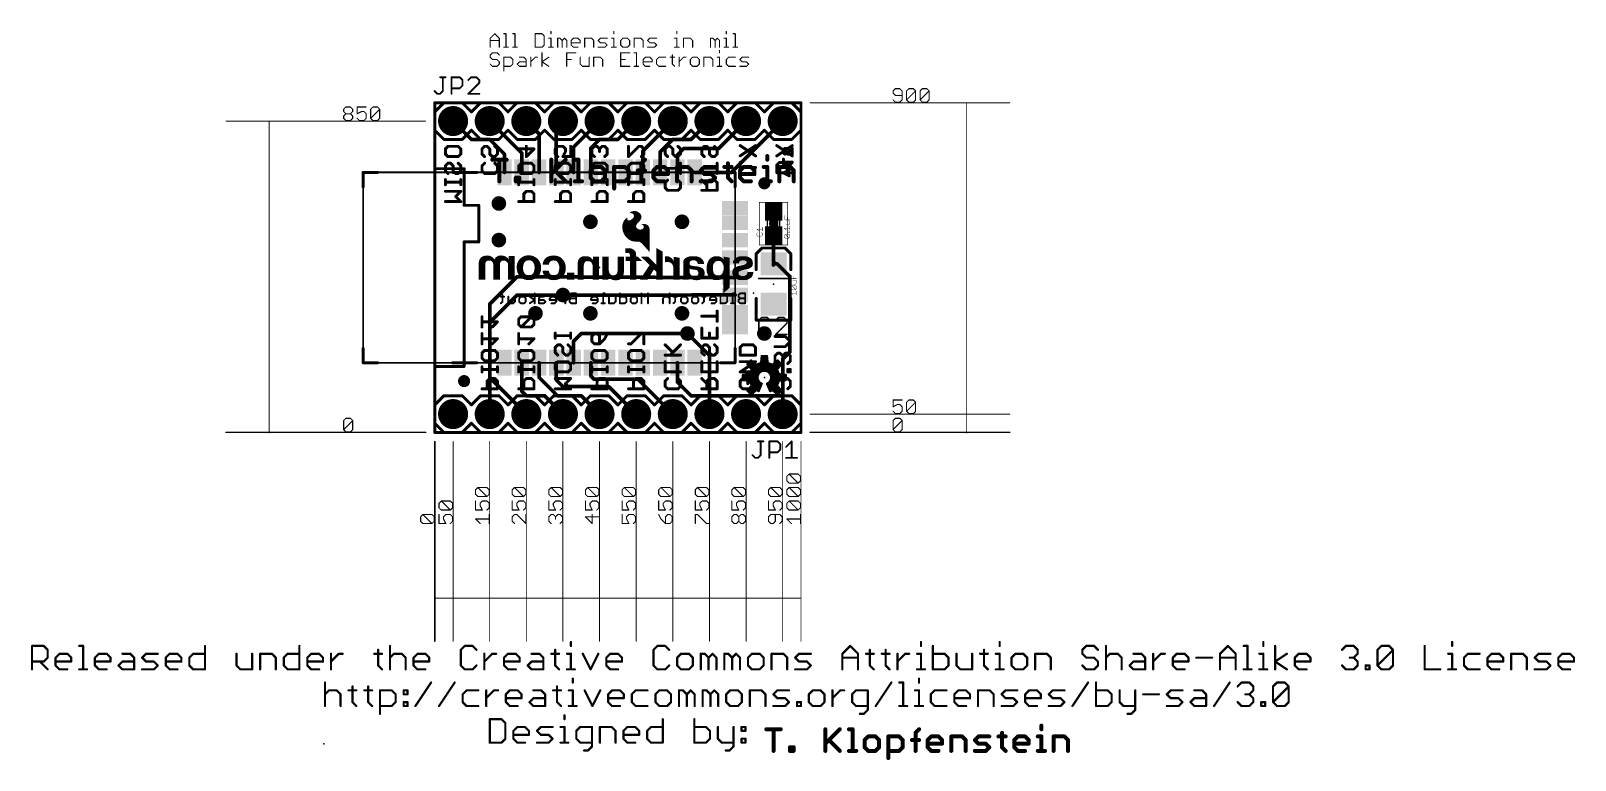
# Model space of a CAD drawing. Extents: x -28 to 79, y -23 to 28.
import ezdxf

# ---------------------------------------------------------------- set-up
doc = ezdxf.new("R2010")
doc.units = 0
for name, color, linetype in [('1', 12, 'CONTINUOUS'), ('16', 132, 'CONTINUOUS'), ('17', 110, 'CONTINUOUS'), ('18', 110, 'CONTINUOUS'), ('20', 53, 'CONTINUOUS'), ('21', 53, 'CONTINUOUS'), ('22', 53, 'CONTINUOUS'), ('23', 53, 'CONTINUOUS'), ('24', 53, 'CONTINUOUS'), ('25', 253, 'CONTINUOUS'), ('27', 253, 'CONTINUOUS'), ('29', 253, 'CONTINUOUS'), ('30', 253, 'CONTINUOUS'), ('31', 253, 'CONTINUOUS'), ('35', 253, 'CONTINUOUS'), ('39', 12, 'CONTINUOUS'), ('44', 253, 'CONTINUOUS'), ('47', 253, 'CONTINUOUS'), ('48', 253, 'CONTINUOUS'), ('51', 53, 'CONTINUOUS')]:
    doc.layers.add(name, color=color, linetype=linetype)

# ---------------------------------------------------------------- blocks, each defined once
blk = doc.blocks.new('RECT')
blk.add_solid([(-0.5, -0.5), (0.5, -0.5), (-0.5, 0.5), (0.5, 0.5)])
blk = doc.blocks.new('PIE')
at = {"const_width": 0.5}
blk.add_lwpolyline([(0, -0.25, 1), (0, 0.25, 1), (0, -0.25)], format="xyb", dxfattribs=at)
blk = doc.blocks.new('ROUNDP')
at = {"const_width": 0.5}
blk.add_lwpolyline([(0, -0.25, 1), (0, 0.25, 1), (0, -0.25)], format="xyb", dxfattribs=at)
blk = doc.blocks.new('ROUNDV')
at = {"const_width": 0.5}
blk.add_lwpolyline([(0, -0.25, 1), (0, 0.25, 1), (0, -0.25)], format="xyb", dxfattribs=at)

msp = doc.modelspace()

# ---------------------------------------------------------------- linework, layer by layer
at = {"layer": '1'}
for points, const_width in [([(0, 22.86), (0, 18.288)], 0.2032), ([(25.4, 22.86), (0, 22.86)], 0.2032), ([(25.4, 0), (25.4, 22.86)], 0.2032), ([(1.27, 21.59), (2.54, 20.32)], 0.254), ([(3.81, 21.59), (6.03, 19.37)], 0.254), ([(7.23, 20.71), (6.35, 21.59)], 0.254), ([(8.43, 21.13), (8.89, 21.59)], 0.254), ([(9.63, 19.79), (11.43, 21.59)], 0.254), ([(12.7, 20.32), (13.97, 21.59)], 0.254), ([(14.43, 19.51), (16.51, 21.59)], 0.254), ([(17.78, 20.32), (19.05, 21.59)], 0.254), ([(19.685, 19.685), (21.59, 21.59)], 0.254), ([(20.57, 18.03), (24.13, 21.59)], 0.254), ([(2.54, 20.32), (3.81, 20.32)], 0.254), ([(3.81, 20.32), (4.83, 19.3)], 0.254), ([(7.23, 18.03), (7.23, 20.71)], 0.254), ([(8.43, 18.03), (8.43, 21.13)], 0.254), ([(10.83, 19.72), (11.43, 20.32)], 0.254), ([(11.43, 20.32), (12.7, 20.32)], 0.254), ([(15.63, 19.44), (16.51, 20.32)], 0.254), ([(16.51, 20.32), (17.78, 20.32)], 0.254), ([(4.83, 19.3), (4.83, 18.03)], 0.254), ([(6.03, 19.37), (6.03, 18.03)], 0.254), ([(9.63, 18.03), (9.63, 19.79)], 0.254), ([(10.83, 18.03), (10.83, 19.72)], 0.254), ([(14.43, 18.03), (14.43, 19.51)], 0.254), ([(15.63, 18.03), (15.63, 19.44)], 0.254), ([(16.83, 19.243), (17.272, 19.685)], 0.254), ([(16.83, 18.03), (16.83, 19.243)], 0.254), ([(17.272, 19.685), (19.685, 19.685)], 0.254), ([(0, 18.288), (2.032, 18.288)], 0.2032), ([(2.032, 18.288), (2.032, 15.748)], 0.2032), ([(18.03, 18.03), (20.57, 18.03)], 0.254), ([(2.032, 15.748), (3.048, 15.748)], 0.2032), ([(3.048, 15.748), (3.048, 13.208)], 0.2032), ([(3.048, 13.208), (2.032, 13.208)], 0.2032), ([(2.032, 13.208), (2.032, 4.572)], 0.2032), ([(23.495, 11.811), (23.495, 13.628)], 0.254), ([(23.619, 11.687), (23.495, 11.811)], 0.254), ([(23.619, 11.687), (23.495, 11.687)], 0.254), ([(23.622, 11.684), (23.495, 11.684)], 0.254), ([(23.495, 11.684), (23.4696, 11.684)], 0.2032), ([(23.495, 11.684), (23.495, 11.687)], 0.2032), ([(23.495, 11.684), (23.495, 11.5824)], 0.2032), ([(23.622, 11.684), (23.619, 11.687)], 0.254), ([(23.749, 11.684), (23.622, 11.684)], 0.254), ([(24.638, 10.795), (23.749, 11.684)], 0.254), ([(5.715, 10.795), (3.81, 8.89)], 0.254), ([(20.83, 10.73), (5.715, 10.795)], 0.254), ([(23.495, 11.5824), (23.4696, 11.5824)], 0.2032), ([(24.638, 5.588), (24.638, 10.795)], 0.254), ([(20.83, 9.53), (8.89, 9.525)], 0.254), ([(3.81, 8.89), (3.81, 3.81)], 0.254), ([(9.63, 6.328), (10.16, 6.858)], 0.254), ([(9.63, 4.83), (9.63, 6.328)], 0.254), ([(10.16, 6.858), (17.526, 6.858)], 0.254), ([(24.13, 5.08), (24.638, 5.588)], 0.254), ([(2.032, 4.572), (0, 4.572)], 0.2032), ([(0, 4.572), (0, 0)], 0.2032), ([(6.03, 2.86), (6.03, 4.83)], 0.254), ([(7.23, 4.83), (7.23, 3.819)], 0.254), ([(8.43, 4.83), (8.43, 3.635)], 0.254), ([(10.83, 4.83), (10.83, 3.902)], 0.254), ([(16.83, 4.83), (16.83, 3.49)], 0.254), ([(24.13, 2.54), (24.13, 5.08)], 0.254), ([(3.81, 3.81), (6.35, 1.27)], 0.254), ([(7.23, 3.819), (8.509, 2.54)], 0.254), ([(8.43, 3.635), (8.89, 3.175)], 0.254), ([(8.89, 3.175), (12.065, 3.175)], 0.254), ([(10.83, 3.902), (11.049, 3.683)], 0.254), ([(11.049, 3.683), (14.097, 3.683)], 0.254), ([(12.065, 3.175), (13.97, 1.27)], 0.254), ([(14.097, 3.683), (16.51, 1.27)], 0.254), ([(16.83, 3.49), (17.78, 2.54)], 0.254), ([(6.35, 2.54), (6.03, 2.86)], 0.254), ([(7.62, 2.54), (6.35, 2.54)], 0.254), ([(8.89, 1.27), (7.62, 2.54)], 0.254), ([(8.509, 2.54), (10.16, 2.54)], 0.254), ([(10.16, 2.54), (11.43, 1.27)], 0.254), ([(17.78, 2.54), (24.13, 2.54)], 0.254), ([(24.13, 2.54), (24.13, 1.27)], 0.254), ([(0, 0), (25.4, 0)], 0.2032)]:
    msp.add_lwpolyline(points, dxfattribs=dict(at, const_width=const_width))
for points, const_width in [([(0.0508, 22.86, 1), (-0.0508, 22.86)], 0.1016), ([(0, 22.9108, 1), (0, 22.8092)], 0.1016), ([(25.4508, 22.86, 1), (25.3492, 22.86)], 0.1016), ([(25.4, 22.8092, 1), (25.4, 22.9108)], 0.1016), ([(1.3149, 21.6349, 1), (1.2251, 21.5451)], 0.127), ([(3.8549, 21.6349, 1), (3.7651, 21.5451)], 0.127), ([(6.3949, 21.6349, 1), (6.3051, 21.5451)], 0.127), ([(8.9349, 21.5451, 1), (8.8451, 21.6349)], 0.127), ([(11.4749, 21.5451, 1), (11.3851, 21.6349)], 0.127), ([(14.0149, 21.5451, 1), (13.9251, 21.6349)], 0.127), ([(16.5549, 21.5451, 1), (16.4651, 21.6349)], 0.127), ([(19.0949, 21.5451, 1), (19.0051, 21.6349)], 0.127), ([(21.6349, 21.5451, 1), (21.5451, 21.6349)], 0.127), ([(24.1749, 21.5451, 1), (24.0851, 21.6349)], 0.127), ([(2.54, 20.3835, 1), (2.54, 20.2565)], 0.127), ([(2.4951, 20.2751, 1), (2.5849, 20.3649)], 0.127), ([(3.8549, 20.3649, 1), (3.7651, 20.2751)], 0.127), ([(3.81, 20.2565, 1), (3.81, 20.3835)], 0.127), ([(7.2935, 20.71, 1), (7.1665, 20.71)], 0.127), ([(7.1851, 20.6651, 1), (7.2749, 20.7549)], 0.127), ([(8.4935, 21.13, 1), (8.3665, 21.13)], 0.127), ([(8.3851, 21.1749, 1), (8.4749, 21.0851)], 0.127), ([(11.43, 20.3835, 1), (11.43, 20.2565)], 0.127), ([(11.4749, 20.2751, 1), (11.3851, 20.3649)], 0.127), ([(12.6551, 20.3649, 1), (12.7449, 20.2751)], 0.127), ([(12.7, 20.2565, 1), (12.7, 20.3835)], 0.127), ([(16.51, 20.3835, 1), (16.51, 20.2565)], 0.127), ([(16.5549, 20.2751, 1), (16.4651, 20.3649)], 0.127), ([(17.7351, 20.3649, 1), (17.8249, 20.2751)], 0.127), ([(17.78, 20.2565, 1), (17.78, 20.3835)], 0.127), ([(4.8935, 19.3, 1), (4.7665, 19.3)], 0.127), ([(4.7851, 19.2551, 1), (4.8749, 19.3449)], 0.127), ([(6.0935, 19.37, 1), (5.9665, 19.37)], 0.127), ([(5.9851, 19.3251, 1), (6.0749, 19.4149)], 0.127), ([(9.6935, 19.79, 1), (9.5665, 19.79)], 0.127), ([(9.5851, 19.8349, 1), (9.6749, 19.7451)], 0.127), ([(10.8935, 19.72, 1), (10.7665, 19.72)], 0.127), ([(10.7851, 19.7649, 1), (10.8749, 19.6751)], 0.127), ([(14.4935, 19.51, 1), (14.3665, 19.51)], 0.127), ([(14.3851, 19.5549, 1), (14.4749, 19.4651)], 0.127), ([(15.6935, 19.44, 1), (15.5665, 19.44)], 0.127), ([(15.5851, 19.4849, 1), (15.6749, 19.3951)], 0.127), ([(16.8935, 19.243, 1), (16.7665, 19.243)], 0.127), ([(16.7851, 19.2879, 1), (16.8749, 19.1981)], 0.127), ([(17.272, 19.7485, 1), (17.272, 19.6215)], 0.127), ([(17.3169, 19.6401, 1), (17.2271, 19.7299)], 0.127), ([(19.6401, 19.7299, 1), (19.7299, 19.6401)], 0.127), ([(19.685, 19.6215, 1), (19.685, 19.7485)], 0.127), ([(0, 18.3388, 1), (0, 18.2372)], 0.1016), ([(-0.0508, 18.288, 1), (0.0508, 18.288)], 0.1016), ([(2.0828, 18.288, 1), (1.9812, 18.288)], 0.1016), ([(2.032, 18.2372, 1), (2.032, 18.3388)], 0.1016), ([(4.7665, 18.03, 1), (4.8935, 18.03)], 0.127), ([(5.9665, 18.03, 1), (6.0935, 18.03)], 0.127), ([(7.1665, 18.03, 1), (7.2935, 18.03)], 0.127), ([(8.3665, 18.03, 1), (8.4935, 18.03)], 0.127), ([(9.5665, 18.03, 1), (9.6935, 18.03)], 0.127), ([(10.7665, 18.03, 1), (10.8935, 18.03)], 0.127), ([(14.3665, 18.03, 1), (14.4935, 18.03)], 0.127), ([(15.5665, 18.03, 1), (15.6935, 18.03)], 0.127), ([(16.7665, 18.03, 1), (16.8935, 18.03)], 0.127), ([(18.03, 18.0935, 1), (18.03, 17.9665)], 0.127), ([(20.5251, 18.0749, 1), (20.6149, 17.9851)], 0.127), ([(20.57, 17.9665, 1), (20.57, 18.0935)], 0.127), ([(2.032, 15.7988, 1), (2.032, 15.6972)], 0.1016), ([(1.9812, 15.748, 1), (2.0828, 15.748)], 0.1016), ([(3.0988, 15.748, 1), (2.9972, 15.748)], 0.1016), ([(3.048, 15.6972, 1), (3.048, 15.7988)], 0.1016), ([(2.032, 13.2588, 1), (2.032, 13.1572)], 0.1016), ([(2.0828, 13.208, 1), (1.9812, 13.208)], 0.1016), ([(2.9972, 13.208, 1), (3.0988, 13.208)], 0.1016), ([(3.048, 13.1572, 1), (3.048, 13.2588)], 0.1016), ([(23.5585, 13.628, 1), (23.4315, 13.628)], 0.127), ([(23.5399, 11.8559, 1), (23.4501, 11.7661)], 0.127), ([(23.4315, 11.811, 1), (23.5585, 11.811)], 0.127), ([(23.495, 11.7505, 1), (23.495, 11.6235)], 0.127), ([(23.495, 11.7475, 1), (23.495, 11.6205)], 0.127), ([(23.4696, 11.7348, 1), (23.4696, 11.6332)], 0.1016), ([(23.5458, 11.687, 1), (23.4442, 11.687)], 0.1016), ([(23.5458, 11.684, 1), (23.4442, 11.684)], 0.1016), ([(23.495, 11.6332, 1), (23.495, 11.7348)], 0.1016), ([(23.6639, 11.7319, 1), (23.5741, 11.6421)], 0.127), ([(23.622, 11.7475, 1), (23.622, 11.6205)], 0.127), ([(23.5741, 11.6421, 1), (23.6639, 11.7319)], 0.127), ([(23.5771, 11.6391, 1), (23.6669, 11.7289)], 0.127), ([(23.619, 11.6235, 1), (23.619, 11.7505)], 0.127), ([(23.622, 11.6205, 1), (23.622, 11.7475)], 0.127), ([(23.7939, 11.7289, 1), (23.7041, 11.6391)], 0.127), ([(23.749, 11.6205, 1), (23.749, 11.7475)], 0.127), ([(5.7153, 10.8585, 1), (5.7147, 10.7315)], 0.127), ([(5.7599, 10.7501, 1), (5.6701, 10.8399)], 0.127), ([(20.8297, 10.6665, 1), (20.8303, 10.7935)], 0.127), ([(23.4696, 11.6332, 1), (23.4696, 11.5316)], 0.1016), ([(23.4442, 11.684, 1), (23.5458, 11.684)], 0.1016), ([(23.4442, 11.5824, 1), (23.5458, 11.5824)], 0.1016), ([(23.495, 11.5316, 1), (23.495, 11.6332)], 0.1016), ([(24.7015, 10.795, 1), (24.5745, 10.795)], 0.127), ([(24.5931, 10.7501, 1), (24.6829, 10.8399)], 0.127), ([(8.89, 9.5885, 1), (8.89, 9.4615)], 0.127), ([(20.83, 9.4665, 1), (20.83, 9.5935)], 0.127), ([(3.8735, 8.89, 1), (3.7465, 8.89)], 0.127), ([(3.7651, 8.9349, 1), (3.8549, 8.8451)], 0.127), ([(9.6935, 6.328, 1), (9.5665, 6.328)], 0.127), ([(9.5851, 6.3729, 1), (9.6749, 6.2831)], 0.127), ([(10.16, 6.9215, 1), (10.16, 6.7945)], 0.127), ([(10.2049, 6.8131, 1), (10.1151, 6.9029)], 0.127), ([(17.526, 6.7945, 1), (17.526, 6.9215)], 0.127), ([(24.5745, 5.588, 1), (24.7015, 5.588)], 0.127), ([(24.6829, 5.5431, 1), (24.5931, 5.6329)], 0.127), ([(0, 4.6228, 1), (0, 4.5212)], 0.1016), ([(0.0508, 4.572, 1), (-0.0508, 4.572)], 0.1016), ([(1.9812, 4.572, 1), (2.0828, 4.572)], 0.1016), ([(2.032, 4.5212, 1), (2.032, 4.6228)], 0.1016), ([(6.0935, 4.83, 1), (5.9665, 4.83)], 0.127), ([(7.2935, 4.83, 1), (7.1665, 4.83)], 0.127), ([(8.4935, 4.83, 1), (8.3665, 4.83)], 0.127), ([(9.5665, 4.83, 1), (9.6935, 4.83)], 0.127), ([(10.8935, 4.83, 1), (10.7665, 4.83)], 0.127), ([(16.8935, 4.83, 1), (16.7665, 4.83)], 0.127), ([(24.1935, 5.08, 1), (24.0665, 5.08)], 0.127), ([(24.0851, 5.1249, 1), (24.1749, 5.0351)], 0.127), ([(3.8549, 3.8549, 1), (3.7651, 3.7651)], 0.127), ([(3.7465, 3.81, 1), (3.8735, 3.81)], 0.127), ([(7.2749, 3.8639, 1), (7.1851, 3.7741)], 0.127), ([(7.1665, 3.819, 1), (7.2935, 3.819)], 0.127), ([(8.4749, 3.6799, 1), (8.3851, 3.5901)], 0.127), ([(8.3665, 3.635, 1), (8.4935, 3.635)], 0.127), ([(8.89, 3.2385, 1), (8.89, 3.1115)], 0.127), ([(8.8451, 3.1301, 1), (8.9349, 3.2199)], 0.127), ([(10.8749, 3.9469, 1), (10.7851, 3.8571)], 0.127), ([(10.7665, 3.902, 1), (10.8935, 3.902)], 0.127), ([(11.049, 3.7465, 1), (11.049, 3.6195)], 0.127), ([(11.0041, 3.6381, 1), (11.0939, 3.7279)], 0.127), ([(12.1099, 3.2199, 1), (12.0201, 3.1301)], 0.127), ([(12.065, 3.1115, 1), (12.065, 3.2385)], 0.127), ([(14.1419, 3.7279, 1), (14.0521, 3.6381)], 0.127), ([(14.097, 3.6195, 1), (14.097, 3.7465)], 0.127), ([(16.8749, 3.5349, 1), (16.7851, 3.4451)], 0.127), ([(16.7665, 3.49, 1), (16.8935, 3.49)], 0.127), ([(6.0749, 2.9049, 1), (5.9851, 2.8151)], 0.127), ([(5.9665, 2.86, 1), (6.0935, 2.86)], 0.127), ([(6.35, 2.6035, 1), (6.35, 2.4765)], 0.127), ([(6.3051, 2.4951, 1), (6.3949, 2.5849)], 0.127), ([(7.6649, 2.5849, 1), (7.5751, 2.4951)], 0.127), ([(7.62, 2.4765, 1), (7.62, 2.6035)], 0.127), ([(8.509, 2.6035, 1), (8.509, 2.4765)], 0.127), ([(8.4641, 2.4951, 1), (8.5539, 2.5849)], 0.127), ([(10.2049, 2.5849, 1), (10.1151, 2.4951)], 0.127), ([(10.16, 2.4765, 1), (10.16, 2.6035)], 0.127), ([(17.78, 2.6035, 1), (17.78, 2.4765)], 0.127), ([(17.7351, 2.4951, 1), (17.8249, 2.5849)], 0.127), ([(24.1935, 2.54, 1), (24.0665, 2.54)], 0.127), ([(24.0665, 2.54, 1), (24.1935, 2.54)], 0.127), ([(24.13, 2.4765, 1), (24.13, 2.6035)], 0.127), ([(6.3051, 1.2251, 1), (6.3949, 1.3149)], 0.127), ([(8.8451, 1.2251, 1), (8.9349, 1.3149)], 0.127), ([(11.3851, 1.2251, 1), (11.4749, 1.3149)], 0.127), ([(13.9251, 1.2251, 1), (14.0149, 1.3149)], 0.127), ([(16.4651, 1.2251, 1), (16.5549, 1.3149)], 0.127), ([(24.0665, 1.27, 1), (24.1935, 1.27)], 0.127), ([(0, 0.0508, 1), (0, -0.0508)], 0.1016), ([(-0.0508, 0, 1), (0.0508, 0)], 0.1016), ([(25.3492, 0, 1), (25.4508, 0)], 0.1016), ([(25.4, -0.0508, 1), (25.4, 0.0508)], 0.1016)]:
    msp.add_lwpolyline(points, format="xyb", dxfattribs=dict(at, const_width=const_width))
at = {"layer": '16'}
for points, const_width in [([(0, 22.86), (0, 18.288)], 0.2032), ([(25.4, 22.86), (0, 22.86)], 0.2032), ([(25.4, 0), (25.4, 22.86)], 0.2032), ([(24.2825, 19.6989), (24.1808, 19.5972)], 0.2032), ([(24.1808, 19.5972), (24.1808, 19.3939)], 0.2032), ([(24.1808, 19.3939), (24.2825, 19.2922)], 0.2032), ([(24.4859, 19.6989), (24.2825, 19.6989)], 0.2032), ([(24.5875, 19.5972), (24.4859, 19.6989)], 0.2032), ([(24.4859, 19.2922), (24.5875, 19.4956)], 0.2032), ([(24.7909, 19.2922), (24.4859, 19.2922)], 0.2032), ([(24.5875, 19.4956), (24.5875, 19.5972)], 0.2032), ([(24.7909, 19.6989), (24.7909, 19.2922)], 0.2032), ([(0, 18.288), (2.032, 18.288)], 0.2032), ([(2.032, 18.288), (2.032, 15.748)], 0.2032), ([(24.1808, 18.5438), (24.1808, 18.9505)], 0.2032), ([(24.7909, 18.7471), (24.1808, 18.7471)], 0.2032), ([(24.1808, 17.9987), (24.5875, 18.2021)], 0.2032), ([(24.5875, 18.5438), (24.7909, 18.7471)], 0.2032), ([(24.5875, 17.7954), (24.1808, 17.9987)], 0.2032), ([(2.032, 15.748), (3.048, 15.748)], 0.2032), ([(3.048, 15.748), (3.048, 13.208)], 0.2032), ([(3.048, 13.208), (2.032, 13.208)], 0.2032), ([(2.032, 13.208), (2.032, 4.572)], 0.2032), ([(5.715, 9.525), (3.81, 7.62)], 0.254), ([(8.89, 9.525), (5.715, 9.525)], 0.254), ([(3.81, 7.62), (3.81, 1.27)], 0.254), ([(17.526, 6.858), (19.05, 5.334)], 0.254), ([(19.05, 5.334), (19.05, 1.27)], 0.254), ([(2.032, 4.572), (0, 4.572)], 0.2032), ([(0, 4.572), (0, 0)], 0.2032), ([(0, 0), (25.4, 0)], 0.2032)]:
    msp.add_lwpolyline(points, dxfattribs=dict(at, const_width=const_width))
for points, const_width in [([(0.0508, 22.86, 1), (-0.0508, 22.86)], 0.1016), ([(0, 22.9108, 1), (0, 22.8092)], 0.1016), ([(25.4508, 22.86, 1), (25.3492, 22.86)], 0.1016), ([(25.4, 22.8092, 1), (25.4, 22.9108)], 0.1016), ([(24.2316, 19.5972, 1), (24.13, 19.5972)], 0.1016), ([(24.1449, 19.6332, 1), (24.2167, 19.5613)], 0.1016), ([(24.2167, 19.4298, 1), (24.1449, 19.3579)], 0.1016), ([(24.13, 19.3939, 1), (24.2316, 19.3939)], 0.1016), ([(24.2825, 19.7497, 1), (24.2825, 19.6481)], 0.1016), ([(24.3184, 19.663, 1), (24.2466, 19.7349)], 0.1016), ([(24.2466, 19.2563, 1), (24.3184, 19.3281)], 0.1016), ([(24.5218, 19.7349, 1), (24.4499, 19.663)], 0.1016), ([(24.4404, 19.3149, 1), (24.5313, 19.2695)], 0.1016), ([(24.4859, 19.343, 1), (24.4859, 19.2414)], 0.1016), ([(24.4859, 19.6481, 1), (24.4859, 19.7497)], 0.1016), ([(24.6383, 19.5972, 1), (24.5367, 19.5972)], 0.1016), ([(24.5367, 19.4956, 1), (24.6383, 19.4956)], 0.1016), ([(24.633, 19.4728, 1), (24.5421, 19.5183)], 0.1016), ([(24.5516, 19.5613, 1), (24.6235, 19.6332)], 0.1016), ([(24.8417, 19.6989, 1), (24.7401, 19.6989)], 0.1016), ([(24.7401, 19.2922, 1), (24.8417, 19.2922)], 0.1016), ([(24.7909, 19.2414, 1), (24.7909, 19.343)], 0.1016), ([(0, 18.3388, 1), (0, 18.2372)], 0.1016), ([(-0.0508, 18.288, 1), (0.0508, 18.288)], 0.1016), ([(2.0828, 18.288, 1), (1.9812, 18.288)], 0.1016), ([(2.032, 18.2372, 1), (2.032, 18.3388)], 0.1016), ([(24.2316, 18.9505, 1), (24.13, 18.9505)], 0.1016), ([(24.1808, 18.7979, 1), (24.1808, 18.6963)], 0.1016), ([(24.13, 18.5438, 1), (24.2316, 18.5438)], 0.1016), ([(24.5516, 18.5797, 1), (24.6235, 18.5078)], 0.1016), ([(24.6103, 18.1567, 1), (24.5648, 18.2475)], 0.1016), ([(24.8268, 18.7112, 1), (24.755, 18.7831)], 0.1016), ([(24.7909, 18.6963, 1), (24.7909, 18.7979)], 0.1016), ([(24.2035, 18.0442, 1), (24.1581, 17.9533)], 0.1016), ([(24.1581, 18.0442, 1), (24.2035, 17.9533)], 0.1016), ([(24.5648, 17.7499, 1), (24.6103, 17.8408)], 0.1016), ([(2.032, 15.7988, 1), (2.032, 15.6972)], 0.1016), ([(1.9812, 15.748, 1), (2.0828, 15.748)], 0.1016), ([(3.0988, 15.748, 1), (2.9972, 15.748)], 0.1016), ([(3.048, 15.6972, 1), (3.048, 15.7988)], 0.1016), ([(2.032, 13.2588, 1), (2.032, 13.1572)], 0.1016), ([(2.0828, 13.208, 1), (1.9812, 13.208)], 0.1016), ([(2.9972, 13.208, 1), (3.0988, 13.208)], 0.1016), ([(3.048, 13.1572, 1), (3.048, 13.2588)], 0.1016), ([(5.715, 9.5885, 1), (5.715, 9.4615)], 0.127), ([(5.7599, 9.4801, 1), (5.6701, 9.5699)], 0.127), ([(8.89, 9.4615, 1), (8.89, 9.5885)], 0.127), ([(3.8735, 7.62, 1), (3.7465, 7.62)], 0.127), ([(3.7651, 7.6649, 1), (3.8549, 7.5751)], 0.127), ([(17.5709, 6.9029, 1), (17.4811, 6.8131)], 0.127), ([(19.1135, 5.334, 1), (18.9865, 5.334)], 0.127), ([(19.0051, 5.2891, 1), (19.0949, 5.3789)], 0.127), ([(0, 4.6228, 1), (0, 4.5212)], 0.1016), ([(0.0508, 4.572, 1), (-0.0508, 4.572)], 0.1016), ([(1.9812, 4.572, 1), (2.0828, 4.572)], 0.1016), ([(2.032, 4.5212, 1), (2.032, 4.6228)], 0.1016), ([(3.7465, 1.27, 1), (3.8735, 1.27)], 0.127), ([(18.9865, 1.27, 1), (19.1135, 1.27)], 0.127), ([(0, 0.0508, 1), (0, -0.0508)], 0.1016), ([(-0.0508, 0, 1), (0.0508, 0)], 0.1016), ([(25.3492, 0, 1), (25.4508, 0)], 0.1016), ([(25.4, -0.0508, 1), (25.4, 0.0508)], 0.1016)]:
    msp.add_lwpolyline(points, format="xyb", dxfattribs=dict(at, const_width=const_width))
at = {"layer": '20', "const_width": 0.2032}
for points in [[(25.4, 22.86), (0, 22.86)], [(0, 22.86), (0, 0)], [(25.4, 0), (25.4, 22.86)], [(0, 0), (25.4, 0)]]:
    msp.add_lwpolyline(points, dxfattribs=at)
at = {"layer": '20', "const_width": 0.1016}
for points in [[(0, 22.9108, 1), (0, 22.8092)], [(0.0508, 22.86, 1), (-0.0508, 22.86)], [(25.4508, 22.86, 1), (25.3492, 22.86)], [(25.4, 22.8092, 1), (25.4, 22.9108)], [(0, 0.0508, 1), (0, -0.0508)], [(-0.0508, 0, 1), (0.0508, 0)], [(25.3492, 0, 1), (25.4508, 0)], [(25.4, -0.0508, 1), (25.4, 0.0508)]]:
    msp.add_lwpolyline(points, format="xyb", dxfattribs=at)
at = {"layer": '21'}
for points, const_width in [([(0.635, 22.86), (0, 22.225)], 0.2032), ([(0.635, 22.86), (1.905, 22.86)], 0.2032), ([(1.905, 22.86), (2.54, 22.225)], 0.2032), ([(2.54, 22.225), (3.175, 22.86)], 0.2032), ([(3.175, 22.86), (4.445, 22.86)], 0.2032), ([(4.445, 22.86), (5.08, 22.225)], 0.2032), ([(5.08, 22.225), (5.715, 22.86)], 0.2032), ([(5.715, 22.86), (6.985, 22.86)], 0.2032), ([(6.985, 22.86), (7.62, 22.225)], 0.2032), ([(8.255, 22.86), (7.62, 22.225)], 0.2032), ([(8.255, 22.86), (9.525, 22.86)], 0.2032), ([(9.525, 22.86), (10.16, 22.225)], 0.2032), ([(10.16, 22.225), (10.795, 22.86)], 0.2032), ([(10.795, 22.86), (12.065, 22.86)], 0.2032), ([(12.065, 22.86), (12.7, 22.225)], 0.2032), ([(12.7, 22.225), (13.335, 22.86)], 0.2032), ([(13.335, 22.86), (14.605, 22.86)], 0.2032), ([(14.605, 22.86), (15.24, 22.225)], 0.2032), ([(15.875, 22.86), (15.24, 22.225)], 0.2032), ([(15.875, 22.86), (17.145, 22.86)], 0.2032), ([(17.145, 22.86), (17.78, 22.225)], 0.2032), ([(18.415, 22.86), (17.78, 22.225)], 0.2032), ([(18.415, 22.86), (19.685, 22.86)], 0.2032), ([(19.685, 22.86), (20.32, 22.225)], 0.2032), ([(20.955, 22.86), (20.32, 22.225)], 0.2032), ([(20.955, 22.86), (22.225, 22.86)], 0.2032), ([(22.225, 22.86), (22.86, 22.225)], 0.2032), ([(23.495, 22.86), (22.86, 22.225)], 0.2032), ([(23.495, 22.86), (24.765, 22.86)], 0.2032), ([(24.765, 22.86), (25.4, 22.225)], 0.2032), ([(0, 22.225), (0, 20.955)], 0.2032), ([(25.4, 22.225), (25.4, 20.955)], 0.2032), ([(0, 20.955), (0.635, 20.32)], 0.2032), ([(1.905, 20.32), (0.635, 20.32)], 0.2032), ([(2.54, 20.955), (1.905, 20.32)], 0.2032), ([(3.175, 20.32), (2.54, 20.955)], 0.2032), ([(4.445, 20.32), (3.175, 20.32)], 0.2032), ([(5.08, 20.955), (4.445, 20.32)], 0.2032), ([(5.715, 20.32), (5.08, 20.955)], 0.2032), ([(6.985, 20.32), (5.715, 20.32)], 0.2032), ([(7.62, 20.955), (6.985, 20.32)], 0.2032), ([(7.62, 20.955), (8.255, 20.32)], 0.2032), ([(9.525, 20.32), (8.255, 20.32)], 0.2032), ([(10.16, 20.955), (9.525, 20.32)], 0.2032), ([(10.795, 20.32), (10.16, 20.955)], 0.2032), ([(12.065, 20.32), (10.795, 20.32)], 0.2032), ([(12.7, 20.955), (12.065, 20.32)], 0.2032), ([(13.335, 20.32), (12.7, 20.955)], 0.2032), ([(14.605, 20.32), (13.335, 20.32)], 0.2032), ([(15.24, 20.955), (14.605, 20.32)], 0.2032), ([(15.24, 20.955), (15.875, 20.32)], 0.2032), ([(17.145, 20.32), (15.875, 20.32)], 0.2032), ([(17.78, 20.955), (17.145, 20.32)], 0.2032), ([(17.78, 20.955), (18.415, 20.32)], 0.2032), ([(19.685, 20.32), (18.415, 20.32)], 0.2032), ([(20.32, 20.955), (19.685, 20.32)], 0.2032), ([(20.32, 20.955), (20.955, 20.32)], 0.2032), ([(22.225, 20.32), (20.955, 20.32)], 0.2032), ([(22.86, 20.955), (22.225, 20.32)], 0.2032), ([(22.86, 20.955), (23.495, 20.32)], 0.2032), ([(24.765, 20.32), (23.495, 20.32)], 0.2032), ([(25.4, 20.955), (24.765, 20.32)], 0.2032), ([(21.1827, 19.178), (22.2504, 19.8898)], 0.2032), ([(21.1827, 19.8898), (22.2504, 19.178)], 0.2032), ([(23.7227, 19.178), (24.7904, 19.8898)], 0.2032), ([(23.7227, 19.8898), (24.7904, 19.178)], 0.2032), ([(21.1827, 18.0086), (21.1827, 18.7204)], 0.2032), ([(22.2504, 18.3645), (21.1827, 18.3645)], 0.2032), ([(23.7227, 18.5425), (23.9006, 18.7204)], 0.2032), ([(23.7227, 18.0086), (23.7227, 18.5425)], 0.2032), ([(23.9006, 18.7204), (24.2565, 18.7204)], 0.2032), ([(24.2565, 18.7204), (24.4345, 18.5425)], 0.2032), ([(24.4345, 18.3645), (24.7904, 18.7204)], 0.2032), ([(24.4345, 18.5425), (24.4345, 18.0086)], 0.2032), ([(-4.97, 18.03), (-4.97, 17.03)], 0.2032), ([(-4.97, 18.03), (-3.97, 18.03)], 0.2032), ([(2.93, 18.03), (1.23, 18.03)], 0.2032), ([(20.83, 18.03), (19.83, 18.03)], 0.2032), ([(20.83, 18.03), (20.83, 17.03)], 0.2032), ([(24.7904, 18.0086), (23.7227, 18.0086)], 0.2032), ([(23.4645, 14.478), (23.5255, 14.478)], 0.5588), ([(22.695, 12.787), (22.295, 12.387)], 0.2032), ([(24.295, 12.787), (22.695, 12.787)], 0.2032), ([(24.695, 12.387), (24.295, 12.787)], 0.2032), ([(22.295, 12.387), (22.295, 11.287)], 0.2032), ([(24.695, 11.287), (24.695, 12.387)], 0.2032), ([(22.479, 10.668), (24.511, 10.668)], 0.127), ([(22.295, 7.787), (22.295, 9.287)], 0.2032), ([(24.695, 9.287), (24.695, 7.787)], 0.2032), ([(24.695, 7.787), (22.295, 7.787)], 0.2032), ([(24.3075, 6.6579), (23.5957, 6.6579)], 0.2032), ([(24.6634, 6.302), (24.3075, 6.6579)], 0.2032), ([(-4.97, 4.83), (-4.97, 5.83)], 0.2032), ([(20.83, 4.83), (20.83, 5.83)], 0.2032), ([(21.3606, 6.0732), (21.1827, 5.8952)], 0.2032), ([(21.1827, 5.8952), (21.1827, 5.3614)], 0.2032), ([(21.1827, 5.3614), (22.2504, 5.3614)], 0.2032), ([(22.0724, 6.0732), (21.3606, 6.0732)], 0.2032), ([(22.2504, 5.8952), (22.0724, 6.0732)], 0.2032), ([(22.2504, 5.3614), (22.2504, 5.8952)], 0.2032), ([(23.5957, 5.9461), (24.3075, 5.9461)], 0.2032), ([(23.5957, 5.3106), (23.7736, 5.4885)], 0.2032), ([(23.5957, 4.9546), (23.5957, 5.3106)], 0.2032), ([(23.7736, 5.4885), (23.9516, 5.4885)], 0.2032), ([(23.9516, 5.4885), (24.1295, 5.3106)], 0.2032), ([(24.1295, 5.3106), (24.3075, 5.4885)], 0.2032), ([(24.1295, 5.3106), (24.1295, 5.1326)], 0.2032), ([(24.3075, 5.9461), (24.6634, 6.302)], 0.2032), ([(24.3075, 5.4885), (24.4855, 5.4885)], 0.2032), ([(24.4855, 5.4885), (24.6634, 5.3106)], 0.2032), ([(24.6634, 5.3106), (24.6634, 4.9546)], 0.2032), ([(-4.97, 4.83), (-3.97, 4.83)], 0.2032), ([(2.93, 4.83), (1.23, 4.83)], 0.2032), ([(20.83, 4.83), (19.83, 4.83)], 0.2032), ([(21.1827, 4.192), (22.2504, 4.9038)], 0.2032), ([(22.2504, 4.9038), (21.1827, 4.9038)], 0.2032), ([(22.2504, 4.192), (21.1827, 4.192)], 0.2032), ([(23.7736, 4.7767), (23.5957, 4.9546)], 0.2032), ([(24.6634, 4.9546), (24.4855, 4.7767)], 0.2032), ([(24.4855, 4.192), (24.4855, 4.3699)], 0.2032), ([(24.4855, 4.3699), (24.6634, 4.3699)], 0.2032), ([(24.6634, 4.192), (24.4855, 4.192)], 0.2032), ([(24.6634, 4.3699), (24.6634, 4.192)], 0.2032), ([(21.3606, 3.7344), (21.1827, 3.5565)], 0.2032), ([(21.1827, 3.5565), (21.1827, 3.2006)], 0.2032), ([(21.1827, 3.2006), (21.3606, 3.0226)], 0.2032), ([(22.0724, 3.7344), (21.7165, 3.7344)], 0.2032), ([(21.7165, 3.7344), (21.7165, 3.3785)], 0.2032), ([(22.2504, 3.5565), (22.0724, 3.7344)], 0.2032), ([(22.0724, 3.0226), (22.2504, 3.2006)], 0.2032), ([(22.2504, 3.2006), (22.2504, 3.5565)], 0.2032), ([(23.5957, 3.5565), (23.7736, 3.7344)], 0.2032), ([(23.5957, 3.2006), (23.5957, 3.5565)], 0.2032), ([(23.7736, 3.0226), (23.5957, 3.2006)], 0.2032), ([(23.7736, 3.7344), (23.9516, 3.7344)], 0.2032), ([(23.9516, 3.7344), (24.1295, 3.5565)], 0.2032), ([(24.1295, 3.5565), (24.3075, 3.7344)], 0.2032), ([(24.1295, 3.5565), (24.1295, 3.3785)], 0.2032), ([(24.3075, 3.7344), (24.4855, 3.7344)], 0.2032), ([(24.4855, 3.7344), (24.6634, 3.5565)], 0.2032), ([(24.6634, 3.2006), (24.4855, 3.0226)], 0.2032), ([(24.6634, 3.5565), (24.6634, 3.2006)], 0.2032), ([(0, 1.905), (0.635, 2.54)], 0.2032), ([(0.635, 2.54), (1.905, 2.54)], 0.2032), ([(2.54, 1.905), (1.905, 2.54)], 0.2032), ([(2.54, 1.905), (3.175, 2.54)], 0.2032), ([(3.175, 2.54), (4.445, 2.54)], 0.2032), ([(5.08, 1.905), (4.445, 2.54)], 0.2032), ([(5.08, 1.905), (5.715, 2.54)], 0.2032), ([(5.715, 2.54), (6.985, 2.54)], 0.2032), ([(7.62, 1.905), (6.985, 2.54)], 0.2032), ([(7.62, 1.905), (8.255, 2.54)], 0.2032), ([(8.255, 2.54), (9.525, 2.54)], 0.2032), ([(10.16, 1.905), (9.525, 2.54)], 0.2032), ([(10.16, 1.905), (10.795, 2.54)], 0.2032), ([(10.795, 2.54), (12.065, 2.54)], 0.2032), ([(12.065, 2.54), (12.7, 1.905)], 0.2032), ([(12.7, 1.905), (13.335, 2.54)], 0.2032), ([(13.335, 2.54), (14.605, 2.54)], 0.2032), ([(14.605, 2.54), (15.24, 1.905)], 0.2032), ([(15.24, 1.905), (15.875, 2.54)], 0.2032), ([(15.875, 2.54), (17.145, 2.54)], 0.2032), ([(17.78, 1.905), (17.145, 2.54)], 0.2032), ([(17.78, 1.905), (18.415, 2.54)], 0.2032), ([(18.415, 2.54), (19.685, 2.54)], 0.2032), ([(19.685, 2.54), (20.32, 1.905)], 0.2032), ([(20.32, 1.905), (20.955, 2.54)], 0.2032), ([(20.955, 2.54), (22.225, 2.54)], 0.2032), ([(21.3606, 3.0226), (22.0724, 3.0226)], 0.2032), ([(22.225, 2.54), (22.86, 1.905)], 0.2032), ([(22.86, 1.905), (23.495, 2.54)], 0.2032), ([(23.495, 2.54), (24.765, 2.54)], 0.2032), ([(25.4, 1.905), (24.765, 2.54)], 0.2032), ([(0, 0.635), (0, 1.905)], 0.2032), ([(25.4, 0.635), (25.4, 1.905)], 0.2032), ([(0.635, 0), (0, 0.635)], 0.2032), ([(1.905, 0), (0.635, 0)], 0.2032), ([(1.905, 0), (2.54, 0.635)], 0.2032), ([(3.175, 0), (2.54, 0.635)], 0.2032), ([(4.445, 0), (3.175, 0)], 0.2032), ([(4.445, 0), (5.08, 0.635)], 0.2032), ([(5.715, 0), (5.08, 0.635)], 0.2032), ([(6.985, 0), (5.715, 0)], 0.2032), ([(6.985, 0), (7.62, 0.635)], 0.2032), ([(8.255, 0), (7.62, 0.635)], 0.2032), ([(9.525, 0), (8.255, 0)], 0.2032), ([(9.525, 0), (10.16, 0.635)], 0.2032), ([(10.795, 0), (10.16, 0.635)], 0.2032), ([(12.065, 0), (10.795, 0)], 0.2032), ([(12.7, 0.635), (12.065, 0)], 0.2032), ([(13.335, 0), (12.7, 0.635)], 0.2032), ([(14.605, 0), (13.335, 0)], 0.2032), ([(15.24, 0.635), (14.605, 0)], 0.2032), ([(15.875, 0), (15.24, 0.635)], 0.2032), ([(17.145, 0), (15.875, 0)], 0.2032), ([(17.145, 0), (17.78, 0.635)], 0.2032), ([(18.415, 0), (17.78, 0.635)], 0.2032), ([(19.685, 0), (18.415, 0)], 0.2032), ([(20.32, 0.635), (19.685, 0)], 0.2032), ([(20.955, 0), (20.32, 0.635)], 0.2032), ([(22.225, 0), (20.955, 0)], 0.2032), ([(22.86, 0.635), (22.225, 0)], 0.2032), ([(23.495, 0), (22.86, 0.635)], 0.2032), ([(24.765, 0), (23.495, 0)], 0.2032), ([(24.765, 0), (25.4, 0.635)], 0.2032)]:
    msp.add_lwpolyline(points, dxfattribs=dict(at, const_width=const_width))
for points, const_width in [([(0.635, 22.9108, 1), (0.635, 22.8092)], 0.1016), ([(0.6709, 22.8241, 1), (0.5991, 22.8959)], 0.1016), ([(1.9409, 22.8959, 1), (1.8691, 22.8241)], 0.1016), ([(1.905, 22.8092, 1), (1.905, 22.9108)], 0.1016), ([(3.175, 22.9108, 1), (3.175, 22.8092)], 0.1016), ([(3.2109, 22.8241, 1), (3.1391, 22.8959)], 0.1016), ([(4.4809, 22.8959, 1), (4.4091, 22.8241)], 0.1016), ([(4.445, 22.8092, 1), (4.445, 22.9108)], 0.1016), ([(5.715, 22.9108, 1), (5.715, 22.8092)], 0.1016), ([(5.7509, 22.8241, 1), (5.6791, 22.8959)], 0.1016), ([(7.0209, 22.8959, 1), (6.9491, 22.8241)], 0.1016), ([(6.985, 22.8092, 1), (6.985, 22.9108)], 0.1016), ([(8.255, 22.9108, 1), (8.255, 22.8092)], 0.1016), ([(8.2909, 22.8241, 1), (8.2191, 22.8959)], 0.1016), ([(9.5609, 22.8959, 1), (9.4891, 22.8241)], 0.1016), ([(9.525, 22.8092, 1), (9.525, 22.9108)], 0.1016), ([(10.795, 22.9108, 1), (10.795, 22.8092)], 0.1016), ([(10.8309, 22.8241, 1), (10.7591, 22.8959)], 0.1016), ([(12.1009, 22.8959, 1), (12.0291, 22.8241)], 0.1016), ([(12.065, 22.8092, 1), (12.065, 22.9108)], 0.1016), ([(13.335, 22.9108, 1), (13.335, 22.8092)], 0.1016), ([(13.3709, 22.8241, 1), (13.2991, 22.8959)], 0.1016), ([(14.6409, 22.8959, 1), (14.5691, 22.8241)], 0.1016), ([(14.605, 22.8092, 1), (14.605, 22.9108)], 0.1016), ([(15.875, 22.9108, 1), (15.875, 22.8092)], 0.1016), ([(15.9109, 22.8241, 1), (15.8391, 22.8959)], 0.1016), ([(17.1809, 22.8959, 1), (17.1091, 22.8241)], 0.1016), ([(17.145, 22.8092, 1), (17.145, 22.9108)], 0.1016), ([(18.415, 22.9108, 1), (18.415, 22.8092)], 0.1016), ([(18.4509, 22.8241, 1), (18.3791, 22.8959)], 0.1016), ([(19.7209, 22.8959, 1), (19.6491, 22.8241)], 0.1016), ([(19.685, 22.8092, 1), (19.685, 22.9108)], 0.1016), ([(20.955, 22.9108, 1), (20.955, 22.8092)], 0.1016), ([(20.9909, 22.8241, 1), (20.9191, 22.8959)], 0.1016), ([(22.2609, 22.8959, 1), (22.1891, 22.8241)], 0.1016), ([(22.225, 22.8092, 1), (22.225, 22.9108)], 0.1016), ([(23.495, 22.9108, 1), (23.495, 22.8092)], 0.1016), ([(23.5309, 22.8241, 1), (23.4591, 22.8959)], 0.1016), ([(24.8009, 22.8959, 1), (24.7291, 22.8241)], 0.1016), ([(24.765, 22.8092, 1), (24.765, 22.9108)], 0.1016), ([(0.0508, 22.225, 1), (-0.0508, 22.225)], 0.1016), ([(-0.0359, 22.2609, 1), (0.0359, 22.1891)], 0.1016), ([(2.5041, 22.2609, 1), (2.5759, 22.1891)], 0.1016), ([(2.5041, 22.1891, 1), (2.5759, 22.2609)], 0.1016), ([(5.0441, 22.2609, 1), (5.1159, 22.1891)], 0.1016), ([(5.0441, 22.1891, 1), (5.1159, 22.2609)], 0.1016), ([(7.5841, 22.2609, 1), (7.6559, 22.1891)], 0.1016), ([(7.5841, 22.1891, 1), (7.6559, 22.2609)], 0.1016), ([(10.1241, 22.2609, 1), (10.1959, 22.1891)], 0.1016), ([(10.1241, 22.1891, 1), (10.1959, 22.2609)], 0.1016), ([(12.6641, 22.2609, 1), (12.7359, 22.1891)], 0.1016), ([(12.6641, 22.1891, 1), (12.7359, 22.2609)], 0.1016), ([(15.2041, 22.2609, 1), (15.2759, 22.1891)], 0.1016), ([(15.2041, 22.1891, 1), (15.2759, 22.2609)], 0.1016), ([(17.7441, 22.2609, 1), (17.8159, 22.1891)], 0.1016), ([(17.7441, 22.1891, 1), (17.8159, 22.2609)], 0.1016), ([(20.2841, 22.2609, 1), (20.3559, 22.1891)], 0.1016), ([(20.2841, 22.1891, 1), (20.3559, 22.2609)], 0.1016), ([(22.8241, 22.2609, 1), (22.8959, 22.1891)], 0.1016), ([(22.8241, 22.1891, 1), (22.8959, 22.2609)], 0.1016), ([(25.4508, 22.225, 1), (25.3492, 22.225)], 0.1016), ([(25.3641, 22.1891, 1), (25.4359, 22.2609)], 0.1016), ([(0.0359, 20.9909, 1), (-0.0359, 20.9191)], 0.1016), ([(-0.0508, 20.955, 1), (0.0508, 20.955)], 0.1016), ([(0.635, 20.3708, 1), (0.635, 20.2692)], 0.1016), ([(0.5991, 20.2841, 1), (0.6709, 20.3559)], 0.1016), ([(1.8691, 20.3559, 1), (1.9409, 20.2841)], 0.1016), ([(1.905, 20.2692, 1), (1.905, 20.3708)], 0.1016), ([(2.5759, 20.9909, 1), (2.5041, 20.9191)], 0.1016), ([(2.5759, 20.9191, 1), (2.5041, 20.9909)], 0.1016), ([(3.175, 20.3708, 1), (3.175, 20.2692)], 0.1016), ([(3.1391, 20.2841, 1), (3.2109, 20.3559)], 0.1016), ([(4.4091, 20.3559, 1), (4.4809, 20.2841)], 0.1016), ([(4.445, 20.2692, 1), (4.445, 20.3708)], 0.1016), ([(5.1159, 20.9909, 1), (5.0441, 20.9191)], 0.1016), ([(5.1159, 20.9191, 1), (5.0441, 20.9909)], 0.1016), ([(5.715, 20.3708, 1), (5.715, 20.2692)], 0.1016), ([(5.6791, 20.2841, 1), (5.7509, 20.3559)], 0.1016), ([(6.9491, 20.3559, 1), (7.0209, 20.2841)], 0.1016), ([(6.985, 20.2692, 1), (6.985, 20.3708)], 0.1016), ([(7.6559, 20.9909, 1), (7.5841, 20.9191)], 0.1016), ([(7.6559, 20.9191, 1), (7.5841, 20.9909)], 0.1016), ([(8.255, 20.3708, 1), (8.255, 20.2692)], 0.1016), ([(8.2191, 20.2841, 1), (8.2909, 20.3559)], 0.1016), ([(9.4891, 20.3559, 1), (9.5609, 20.2841)], 0.1016), ([(9.525, 20.2692, 1), (9.525, 20.3708)], 0.1016), ([(10.1959, 20.9909, 1), (10.1241, 20.9191)], 0.1016), ([(10.1959, 20.9191, 1), (10.1241, 20.9909)], 0.1016), ([(10.795, 20.3708, 1), (10.795, 20.2692)], 0.1016), ([(10.7591, 20.2841, 1), (10.8309, 20.3559)], 0.1016), ([(12.0291, 20.3559, 1), (12.1009, 20.2841)], 0.1016), ([(12.065, 20.2692, 1), (12.065, 20.3708)], 0.1016), ([(12.7359, 20.9909, 1), (12.6641, 20.9191)], 0.1016), ([(12.7359, 20.9191, 1), (12.6641, 20.9909)], 0.1016), ([(13.335, 20.3708, 1), (13.335, 20.2692)], 0.1016), ([(13.2991, 20.2841, 1), (13.3709, 20.3559)], 0.1016), ([(14.5691, 20.3559, 1), (14.6409, 20.2841)], 0.1016), ([(14.605, 20.2692, 1), (14.605, 20.3708)], 0.1016), ([(15.2759, 20.9909, 1), (15.2041, 20.9191)], 0.1016), ([(15.2759, 20.9191, 1), (15.2041, 20.9909)], 0.1016), ([(15.875, 20.3708, 1), (15.875, 20.2692)], 0.1016), ([(15.8391, 20.2841, 1), (15.9109, 20.3559)], 0.1016), ([(17.1091, 20.3559, 1), (17.1809, 20.2841)], 0.1016), ([(17.145, 20.2692, 1), (17.145, 20.3708)], 0.1016), ([(17.8159, 20.9909, 1), (17.7441, 20.9191)], 0.1016), ([(17.8159, 20.9191, 1), (17.7441, 20.9909)], 0.1016), ([(18.415, 20.3708, 1), (18.415, 20.2692)], 0.1016), ([(18.3791, 20.2841, 1), (18.4509, 20.3559)], 0.1016), ([(19.6491, 20.3559, 1), (19.7209, 20.2841)], 0.1016), ([(19.685, 20.2692, 1), (19.685, 20.3708)], 0.1016), ([(20.3559, 20.9909, 1), (20.2841, 20.9191)], 0.1016), ([(20.3559, 20.9191, 1), (20.2841, 20.9909)], 0.1016), ([(20.955, 20.3708, 1), (20.955, 20.2692)], 0.1016), ([(20.9191, 20.2841, 1), (20.9909, 20.3559)], 0.1016), ([(22.1891, 20.3559, 1), (22.2609, 20.2841)], 0.1016), ([(22.225, 20.2692, 1), (22.225, 20.3708)], 0.1016), ([(22.8959, 20.9909, 1), (22.8241, 20.9191)], 0.1016), ([(22.8959, 20.9191, 1), (22.8241, 20.9909)], 0.1016), ([(23.495, 20.3708, 1), (23.495, 20.2692)], 0.1016), ([(23.4591, 20.2841, 1), (23.5309, 20.3559)], 0.1016), ([(24.7291, 20.3559, 1), (24.8009, 20.2841)], 0.1016), ([(24.765, 20.2692, 1), (24.765, 20.3708)], 0.1016), ([(25.3492, 20.955, 1), (25.4508, 20.955)], 0.1016), ([(25.4359, 20.9191, 1), (25.3641, 20.9909)], 0.1016), ([(21.2109, 19.9321, 1), (21.1545, 19.8475)], 0.1016), ([(22.2786, 19.8475, 1), (22.2222, 19.9321)], 0.1016), ([(23.7509, 19.9321, 1), (23.6945, 19.8475)], 0.1016), ([(24.8186, 19.8475, 1), (24.7622, 19.9321)], 0.1016), ([(21.1545, 19.2203, 1), (21.2109, 19.1357)], 0.1016), ([(21.2335, 18.7204, 1), (21.1319, 18.7204)], 0.1016), ([(21.1827, 18.4153, 1), (21.1827, 18.3137)], 0.1016), ([(22.2222, 19.1357, 1), (22.2786, 19.2203)], 0.1016), ([(22.2504, 18.3137, 1), (22.2504, 18.4153)], 0.1016), ([(23.6945, 19.2203, 1), (23.7509, 19.1357)], 0.1016), ([(23.7735, 18.5425, 1), (23.6719, 18.5425)], 0.1016), ([(23.6868, 18.5784, 1), (23.7586, 18.5065)], 0.1016), ([(23.9006, 18.7712, 1), (23.9006, 18.6696)], 0.1016), ([(23.9366, 18.6845, 1), (23.8647, 18.7563)], 0.1016), ([(24.2925, 18.7563, 1), (24.2206, 18.6845)], 0.1016), ([(24.2565, 18.6696, 1), (24.2565, 18.7712)], 0.1016), ([(24.4853, 18.5425, 1), (24.3837, 18.5425)], 0.1016), ([(24.3986, 18.4004, 1), (24.4704, 18.3286)], 0.1016), ([(24.3986, 18.5065, 1), (24.4704, 18.5784)], 0.1016), ([(24.8263, 18.6845, 1), (24.7545, 18.7563)], 0.1016), ([(24.7622, 19.1357, 1), (24.8186, 19.2203)], 0.1016), ([(-4.9192, 18.03, 1), (-5.0208, 18.03)], 0.1016), ([(-4.97, 18.0808, 1), (-4.97, 17.9792)], 0.1016), ([(-3.97, 17.9792, 1), (-3.97, 18.0808)], 0.1016), ([(1.23, 18.0808, 1), (1.23, 17.9792)], 0.1016), ([(2.93, 17.9792, 1), (2.93, 18.0808)], 0.1016), ([(19.83, 18.0808, 1), (19.83, 17.9792)], 0.1016), ([(20.8808, 18.03, 1), (20.7792, 18.03)], 0.1016), ([(20.83, 17.9792, 1), (20.83, 18.0808)], 0.1016), ([(21.1319, 18.0086, 1), (21.2335, 18.0086)], 0.1016), ([(23.7227, 18.0594, 1), (23.7227, 17.9578)], 0.1016), ([(23.6719, 18.0086, 1), (23.7735, 18.0086)], 0.1016), ([(24.3837, 18.0086, 1), (24.4853, 18.0086)], 0.1016), ([(24.7904, 17.9578, 1), (24.7904, 18.0594)], 0.1016), ([(-5.0208, 17.03, 1), (-4.9192, 17.03)], 0.1016), ([(20.7792, 17.03, 1), (20.8808, 17.03)], 0.1016), ([(23.4645, 14.6177, 1), (23.4645, 14.3383)], 0.2794), ([(23.5255, 14.3383, 1), (23.5255, 14.6177)], 0.2794), ([(22.695, 12.8378, 1), (22.695, 12.7362)], 0.1016), ([(22.7309, 12.7511, 1), (22.6591, 12.8229)], 0.1016), ([(24.3309, 12.8229, 1), (24.2591, 12.7511)], 0.1016), ([(24.295, 12.7362, 1), (24.295, 12.8378)], 0.1016), ([(22.3458, 12.387, 1), (22.2442, 12.387)], 0.1016), ([(22.2591, 12.4229, 1), (22.3309, 12.3511)], 0.1016), ([(24.7458, 12.387, 1), (24.6442, 12.387)], 0.1016), ([(24.6591, 12.3511, 1), (24.7309, 12.4229)], 0.1016), ([(22.2442, 11.287, 1), (22.3458, 11.287)], 0.1016), ([(22.479, 10.6998, 1), (22.479, 10.6363)], 0.0635), ([(24.511, 10.6363, 1), (24.511, 10.6998)], 0.0635), ([(24.6442, 11.287, 1), (24.7458, 11.287)], 0.1016), ([(22.3458, 9.287, 1), (22.2442, 9.287)], 0.1016), ([(24.7458, 9.287, 1), (24.6442, 9.287)], 0.1016), ([(22.295, 7.8378, 1), (22.295, 7.7362)], 0.1016), ([(22.2442, 7.787, 1), (22.3458, 7.787)], 0.1016), ([(24.6442, 7.787, 1), (24.7458, 7.787)], 0.1016), ([(24.695, 7.7362, 1), (24.695, 7.8378)], 0.1016), ([(23.5957, 6.7087, 1), (23.5957, 6.6071)], 0.1016), ([(24.3434, 6.6938, 1), (24.2716, 6.622)], 0.1016), ([(24.3075, 6.6071, 1), (24.3075, 6.7087)], 0.1016), ([(-4.9192, 5.83, 1), (-5.0208, 5.83)], 0.1016), ([(20.8808, 5.83, 1), (20.7792, 5.83)], 0.1016), ([(21.2335, 5.8952, 1), (21.1319, 5.8952)], 0.1016), ([(21.1468, 5.9312, 1), (21.2186, 5.8593)], 0.1016), ([(21.1827, 5.4122, 1), (21.1827, 5.3106)], 0.1016), ([(21.1319, 5.3614, 1), (21.2335, 5.3614)], 0.1016), ([(21.3606, 6.124, 1), (21.3606, 6.0224)], 0.1016), ([(21.3966, 6.0373, 1), (21.3247, 6.1091)], 0.1016), ([(22.1084, 6.1091, 1), (22.0365, 6.0373)], 0.1016), ([(22.0724, 6.0224, 1), (22.0724, 6.124)], 0.1016), ([(22.3012, 5.8952, 1), (22.1996, 5.8952)], 0.1016), ([(22.1996, 5.3614, 1), (22.3012, 5.3614)], 0.1016), ([(22.2145, 5.8593, 1), (22.2863, 5.9312)], 0.1016), ([(22.2504, 5.3106, 1), (22.2504, 5.4122)], 0.1016), ([(23.5957, 5.9969, 1), (23.5957, 5.8953)], 0.1016), ([(23.6465, 5.3106, 1), (23.5449, 5.3106)], 0.1016), ([(23.5598, 5.3465, 1), (23.6316, 5.2746)], 0.1016), ([(23.7736, 5.5393, 1), (23.7736, 5.4377)], 0.1016), ([(23.8096, 5.4526, 1), (23.7377, 5.5244)], 0.1016), ([(23.9875, 5.5244, 1), (23.9157, 5.4526)], 0.1016), ([(23.9516, 5.4377, 1), (23.9516, 5.5393)], 0.1016), ([(24.1803, 5.3106, 1), (24.0787, 5.3106)], 0.1016), ([(24.0936, 5.3465, 1), (24.1655, 5.2746)], 0.1016), ([(24.0936, 5.2746, 1), (24.1655, 5.3465)], 0.1016), ([(24.2716, 5.982, 1), (24.3434, 5.9102)], 0.1016), ([(24.3075, 5.5393, 1), (24.3075, 5.4377)], 0.1016), ([(24.3434, 5.4526, 1), (24.2716, 5.5244)], 0.1016), ([(24.3075, 5.8953, 1), (24.3075, 5.9969)], 0.1016), ([(24.5214, 5.5244, 1), (24.4495, 5.4526)], 0.1016), ([(24.4855, 5.4377, 1), (24.4855, 5.5393)], 0.1016), ([(24.7142, 5.3106, 1), (24.6126, 5.3106)], 0.1016), ([(24.6993, 6.2661, 1), (24.6275, 6.3379)], 0.1016), ([(24.6275, 6.2661, 1), (24.6993, 6.3379)], 0.1016), ([(24.6275, 5.2746, 1), (24.6993, 5.3465)], 0.1016), ([(-4.97, 4.8808, 1), (-4.97, 4.7792)], 0.1016), ([(-5.0208, 4.83, 1), (-4.9192, 4.83)], 0.1016), ([(-3.97, 4.7792, 1), (-3.97, 4.8808)], 0.1016), ([(1.23, 4.8808, 1), (1.23, 4.7792)], 0.1016), ([(2.93, 4.7792, 1), (2.93, 4.8808)], 0.1016), ([(19.83, 4.8808, 1), (19.83, 4.7792)], 0.1016), ([(20.7792, 4.83, 1), (20.8808, 4.83)], 0.1016), ([(20.83, 4.7792, 1), (20.83, 4.8808)], 0.1016), ([(21.1827, 4.9546, 1), (21.1827, 4.853)], 0.1016), ([(21.1827, 4.2428, 1), (21.1827, 4.1412)], 0.1016), ([(21.1545, 4.2343, 1), (21.2109, 4.1497)], 0.1016), ([(22.2786, 4.8615, 1), (22.2222, 4.9461)], 0.1016), ([(22.2504, 4.853, 1), (22.2504, 4.9546)], 0.1016), ([(22.2504, 4.1412, 1), (22.2504, 4.2428)], 0.1016), ([(23.6316, 4.9906, 1), (23.5598, 4.9187)], 0.1016), ([(23.5449, 4.9546, 1), (23.6465, 4.9546)], 0.1016), ([(23.7377, 4.7408, 1), (23.8096, 4.8126)], 0.1016), ([(24.0787, 5.1326, 1), (24.1803, 5.1326)], 0.1016), ([(24.4495, 4.8126, 1), (24.5214, 4.7408)], 0.1016), ([(24.5362, 4.3699, 1), (24.4347, 4.3699)], 0.1016), ([(24.4855, 4.4207, 1), (24.4855, 4.3191)], 0.1016), ([(24.4855, 4.2428, 1), (24.4855, 4.1412)], 0.1016), ([(24.6126, 4.9546, 1), (24.7142, 4.9546)], 0.1016), ([(24.7142, 4.3699, 1), (24.6126, 4.3699)], 0.1016), ([(24.6993, 4.9187, 1), (24.6275, 4.9906)], 0.1016), ([(24.6634, 4.3191, 1), (24.6634, 4.4207)], 0.1016), ([(24.6634, 4.1412, 1), (24.6634, 4.2428)], 0.1016), ([(21.2335, 3.5565, 1), (21.1319, 3.5565)], 0.1016), ([(21.1468, 3.5924, 1), (21.2186, 3.5205)], 0.1016), ([(21.2186, 3.2365, 1), (21.1468, 3.1646)], 0.1016), ([(21.1319, 3.2006, 1), (21.2335, 3.2006)], 0.1016), ([(21.3966, 3.6985, 1), (21.3247, 3.7703)], 0.1016), ([(21.7165, 3.7852, 1), (21.7165, 3.6836)], 0.1016), ([(21.7673, 3.7344, 1), (21.6657, 3.7344)], 0.1016), ([(21.6657, 3.3785, 1), (21.7673, 3.3785)], 0.1016), ([(22.1084, 3.7703, 1), (22.0365, 3.6985)], 0.1016), ([(22.0724, 3.6836, 1), (22.0724, 3.7852)], 0.1016), ([(22.3012, 3.5565, 1), (22.1996, 3.5565)], 0.1016), ([(22.1996, 3.2006, 1), (22.3012, 3.2006)], 0.1016), ([(22.2145, 3.5205, 1), (22.2863, 3.5924)], 0.1016), ([(22.2863, 3.1646, 1), (22.2145, 3.2365)], 0.1016), ([(23.6465, 3.5565, 1), (23.5449, 3.5565)], 0.1016), ([(23.5598, 3.5924, 1), (23.6316, 3.5205)], 0.1016), ([(23.6316, 3.2365, 1), (23.5598, 3.1646)], 0.1016), ([(23.5449, 3.2006, 1), (23.6465, 3.2006)], 0.1016), ([(23.7736, 3.7852, 1), (23.7736, 3.6836)], 0.1016), ([(23.8096, 3.6985, 1), (23.7377, 3.7703)], 0.1016), ([(23.9875, 3.7703, 1), (23.9157, 3.6985)], 0.1016), ([(23.9516, 3.6836, 1), (23.9516, 3.7852)], 0.1016), ([(24.1803, 3.5565, 1), (24.0787, 3.5565)], 0.1016), ([(24.0936, 3.5924, 1), (24.1655, 3.5205)], 0.1016), ([(24.0787, 3.3785, 1), (24.1803, 3.3785)], 0.1016), ([(24.0936, 3.5205, 1), (24.1655, 3.5924)], 0.1016), ([(24.3075, 3.7852, 1), (24.3075, 3.6836)], 0.1016), ([(24.3434, 3.6985, 1), (24.2716, 3.7703)], 0.1016), ([(24.5214, 3.7703, 1), (24.4495, 3.6985)], 0.1016), ([(24.4347, 4.192, 1), (24.5362, 4.192)], 0.1016), ([(24.4855, 3.6836, 1), (24.4855, 3.7852)], 0.1016), ([(24.6126, 4.192, 1), (24.7142, 4.192)], 0.1016), ([(24.7142, 3.5565, 1), (24.6126, 3.5565)], 0.1016), ([(24.6126, 3.2006, 1), (24.7142, 3.2006)], 0.1016), ([(24.6275, 3.5205, 1), (24.6993, 3.5924)], 0.1016), ([(24.6993, 3.1646, 1), (24.6275, 3.2365)], 0.1016), ([(0.635, 2.5908, 1), (0.635, 2.4892)], 0.1016), ([(0.6709, 2.5041, 1), (0.5991, 2.5759)], 0.1016), ([(1.9409, 2.5759, 1), (1.8691, 2.5041)], 0.1016), ([(1.905, 2.4892, 1), (1.905, 2.5908)], 0.1016), ([(3.175, 2.5908, 1), (3.175, 2.4892)], 0.1016), ([(3.2109, 2.5041, 1), (3.1391, 2.5759)], 0.1016), ([(4.4809, 2.5759, 1), (4.4091, 2.5041)], 0.1016), ([(4.445, 2.4892, 1), (4.445, 2.5908)], 0.1016), ([(5.715, 2.5908, 1), (5.715, 2.4892)], 0.1016), ([(5.7509, 2.5041, 1), (5.6791, 2.5759)], 0.1016), ([(7.0209, 2.5759, 1), (6.9491, 2.5041)], 0.1016), ([(6.985, 2.4892, 1), (6.985, 2.5908)], 0.1016), ([(8.255, 2.5908, 1), (8.255, 2.4892)], 0.1016), ([(8.2909, 2.5041, 1), (8.2191, 2.5759)], 0.1016), ([(9.5609, 2.5759, 1), (9.4891, 2.5041)], 0.1016), ([(9.525, 2.4892, 1), (9.525, 2.5908)], 0.1016), ([(10.795, 2.5908, 1), (10.795, 2.4892)], 0.1016), ([(10.8309, 2.5041, 1), (10.7591, 2.5759)], 0.1016), ([(12.1009, 2.5759, 1), (12.0291, 2.5041)], 0.1016), ([(12.065, 2.4892, 1), (12.065, 2.5908)], 0.1016), ([(13.335, 2.5908, 1), (13.335, 2.4892)], 0.1016), ([(13.3709, 2.5041, 1), (13.2991, 2.5759)], 0.1016), ([(14.6409, 2.5759, 1), (14.5691, 2.5041)], 0.1016), ([(14.605, 2.4892, 1), (14.605, 2.5908)], 0.1016), ([(15.875, 2.5908, 1), (15.875, 2.4892)], 0.1016), ([(15.9109, 2.5041, 1), (15.8391, 2.5759)], 0.1016), ([(17.1809, 2.5759, 1), (17.1091, 2.5041)], 0.1016), ([(17.145, 2.4892, 1), (17.145, 2.5908)], 0.1016), ([(18.415, 2.5908, 1), (18.415, 2.4892)], 0.1016), ([(18.4509, 2.5041, 1), (18.3791, 2.5759)], 0.1016), ([(19.7209, 2.5759, 1), (19.6491, 2.5041)], 0.1016), ([(19.685, 2.4892, 1), (19.685, 2.5908)], 0.1016), ([(20.955, 2.5908, 1), (20.955, 2.4892)], 0.1016), ([(20.9909, 2.5041, 1), (20.9191, 2.5759)], 0.1016), ([(21.3606, 3.0734, 1), (21.3606, 2.9718)], 0.1016), ([(21.3247, 2.9867, 1), (21.3966, 3.0585)], 0.1016), ([(22.0365, 3.0585, 1), (22.1084, 2.9867)], 0.1016), ([(22.0724, 2.9718, 1), (22.0724, 3.0734)], 0.1016), ([(22.2609, 2.5759, 1), (22.1891, 2.5041)], 0.1016), ([(22.225, 2.4892, 1), (22.225, 2.5908)], 0.1016), ([(23.495, 2.5908, 1), (23.495, 2.4892)], 0.1016), ([(23.5309, 2.5041, 1), (23.4591, 2.5759)], 0.1016), ([(23.7377, 2.9867, 1), (23.8096, 3.0585)], 0.1016), ([(24.4495, 3.0585, 1), (24.5214, 2.9867)], 0.1016), ([(24.8009, 2.5759, 1), (24.7291, 2.5041)], 0.1016), ([(24.765, 2.4892, 1), (24.765, 2.5908)], 0.1016), ([(0.0508, 1.905, 1), (-0.0508, 1.905)], 0.1016), ([(-0.0359, 1.9409, 1), (0.0359, 1.8691)], 0.1016), ([(2.5041, 1.9409, 1), (2.5759, 1.8691)], 0.1016), ([(2.5041, 1.8691, 1), (2.5759, 1.9409)], 0.1016), ([(5.0441, 1.9409, 1), (5.1159, 1.8691)], 0.1016), ([(5.0441, 1.8691, 1), (5.1159, 1.9409)], 0.1016), ([(7.5841, 1.9409, 1), (7.6559, 1.8691)], 0.1016), ([(7.5841, 1.8691, 1), (7.6559, 1.9409)], 0.1016), ([(10.1241, 1.9409, 1), (10.1959, 1.8691)], 0.1016), ([(10.1241, 1.8691, 1), (10.1959, 1.9409)], 0.1016), ([(12.6641, 1.9409, 1), (12.7359, 1.8691)], 0.1016), ([(12.6641, 1.8691, 1), (12.7359, 1.9409)], 0.1016), ([(15.2041, 1.9409, 1), (15.2759, 1.8691)], 0.1016), ([(15.2041, 1.8691, 1), (15.2759, 1.9409)], 0.1016), ([(17.7441, 1.9409, 1), (17.8159, 1.8691)], 0.1016), ([(17.7441, 1.8691, 1), (17.8159, 1.9409)], 0.1016), ([(20.2841, 1.9409, 1), (20.3559, 1.8691)], 0.1016), ([(20.2841, 1.8691, 1), (20.3559, 1.9409)], 0.1016), ([(22.8241, 1.9409, 1), (22.8959, 1.8691)], 0.1016), ([(22.8241, 1.8691, 1), (22.8959, 1.9409)], 0.1016), ([(25.4508, 1.905, 1), (25.3492, 1.905)], 0.1016), ([(25.3641, 1.8691, 1), (25.4359, 1.9409)], 0.1016), ([(0.0359, 0.6709, 1), (-0.0359, 0.5991)], 0.1016), ([(-0.0508, 0.635, 1), (0.0508, 0.635)], 0.1016), ([(0.635, 0.0508, 1), (0.635, -0.0508)], 0.1016), ([(0.5991, -0.0359, 1), (0.6709, 0.0359)], 0.1016), ([(1.8691, 0.0359, 1), (1.9409, -0.0359)], 0.1016), ([(1.905, -0.0508, 1), (1.905, 0.0508)], 0.1016), ([(2.5759, 0.6709, 1), (2.5041, 0.5991)], 0.1016), ([(2.5759, 0.5991, 1), (2.5041, 0.6709)], 0.1016), ([(3.175, 0.0508, 1), (3.175, -0.0508)], 0.1016), ([(3.1391, -0.0359, 1), (3.2109, 0.0359)], 0.1016), ([(4.4091, 0.0359, 1), (4.4809, -0.0359)], 0.1016), ([(4.445, -0.0508, 1), (4.445, 0.0508)], 0.1016), ([(5.1159, 0.6709, 1), (5.0441, 0.5991)], 0.1016), ([(5.1159, 0.5991, 1), (5.0441, 0.6709)], 0.1016), ([(5.715, 0.0508, 1), (5.715, -0.0508)], 0.1016), ([(5.6791, -0.0359, 1), (5.7509, 0.0359)], 0.1016), ([(6.9491, 0.0359, 1), (7.0209, -0.0359)], 0.1016), ([(6.985, -0.0508, 1), (6.985, 0.0508)], 0.1016), ([(7.6559, 0.6709, 1), (7.5841, 0.5991)], 0.1016), ([(7.6559, 0.5991, 1), (7.5841, 0.6709)], 0.1016), ([(8.255, 0.0508, 1), (8.255, -0.0508)], 0.1016), ([(8.2191, -0.0359, 1), (8.2909, 0.0359)], 0.1016), ([(9.4891, 0.0359, 1), (9.5609, -0.0359)], 0.1016), ([(9.525, -0.0508, 1), (9.525, 0.0508)], 0.1016), ([(10.1959, 0.6709, 1), (10.1241, 0.5991)], 0.1016), ([(10.1959, 0.5991, 1), (10.1241, 0.6709)], 0.1016), ([(10.795, 0.0508, 1), (10.795, -0.0508)], 0.1016), ([(10.7591, -0.0359, 1), (10.8309, 0.0359)], 0.1016), ([(12.0291, 0.0359, 1), (12.1009, -0.0359)], 0.1016), ([(12.065, -0.0508, 1), (12.065, 0.0508)], 0.1016), ([(12.7359, 0.6709, 1), (12.6641, 0.5991)], 0.1016), ([(12.7359, 0.5991, 1), (12.6641, 0.6709)], 0.1016), ([(13.335, 0.0508, 1), (13.335, -0.0508)], 0.1016), ([(13.2991, -0.0359, 1), (13.3709, 0.0359)], 0.1016), ([(14.5691, 0.0359, 1), (14.6409, -0.0359)], 0.1016), ([(14.605, -0.0508, 1), (14.605, 0.0508)], 0.1016), ([(15.2759, 0.6709, 1), (15.2041, 0.5991)], 0.1016), ([(15.2759, 0.5991, 1), (15.2041, 0.6709)], 0.1016), ([(15.875, 0.0508, 1), (15.875, -0.0508)], 0.1016), ([(15.8391, -0.0359, 1), (15.9109, 0.0359)], 0.1016), ([(17.1091, 0.0359, 1), (17.1809, -0.0359)], 0.1016), ([(17.145, -0.0508, 1), (17.145, 0.0508)], 0.1016), ([(17.8159, 0.6709, 1), (17.7441, 0.5991)], 0.1016), ([(17.8159, 0.5991, 1), (17.7441, 0.6709)], 0.1016), ([(18.415, 0.0508, 1), (18.415, -0.0508)], 0.1016), ([(18.3791, -0.0359, 1), (18.4509, 0.0359)], 0.1016), ([(19.6491, 0.0359, 1), (19.7209, -0.0359)], 0.1016), ([(19.685, -0.0508, 1), (19.685, 0.0508)], 0.1016), ([(20.3559, 0.6709, 1), (20.2841, 0.5991)], 0.1016), ([(20.3559, 0.5991, 1), (20.2841, 0.6709)], 0.1016), ([(20.955, 0.0508, 1), (20.955, -0.0508)], 0.1016), ([(20.9191, -0.0359, 1), (20.9909, 0.0359)], 0.1016), ([(22.1891, 0.0359, 1), (22.2609, -0.0359)], 0.1016), ([(22.225, -0.0508, 1), (22.225, 0.0508)], 0.1016), ([(22.8959, 0.6709, 1), (22.8241, 0.5991)], 0.1016), ([(22.8959, 0.5991, 1), (22.8241, 0.6709)], 0.1016), ([(23.495, 0.0508, 1), (23.495, -0.0508)], 0.1016), ([(23.4591, -0.0359, 1), (23.5309, 0.0359)], 0.1016), ([(24.7291, 0.0359, 1), (24.8009, -0.0359)], 0.1016), ([(24.765, -0.0508, 1), (24.765, 0.0508)], 0.1016), ([(25.3492, 0.635, 1), (25.4508, 0.635)], 0.1016), ([(25.4359, 0.5991, 1), (25.3641, 0.6709)], 0.1016)]:
    msp.add_lwpolyline(points, format="xyb", dxfattribs=dict(at, const_width=const_width))
at = {"layer": '22'}
for points, const_width in [([(0.7366, 19.6591), (0.9146, 19.837)], 0.2032), ([(0.7366, 19.3031), (0.7366, 19.6591)], 0.2032), ([(0.9146, 19.1252), (0.7366, 19.3031)], 0.2032), ([(0.9146, 19.837), (1.6264, 19.837)], 0.2032), ([(1.6264, 19.837), (1.8043, 19.6591)], 0.2032), ([(1.8043, 19.3031), (1.6264, 19.1252)], 0.2032), ([(1.8043, 19.6591), (1.8043, 19.3031)], 0.2032), ([(3.4546, 19.837), (3.2766, 19.6591)], 0.2032), ([(3.2766, 19.6591), (3.2766, 19.3032)], 0.2032), ([(3.2766, 19.3032), (3.4546, 19.1252)], 0.2032), ([(3.6325, 19.837), (3.4546, 19.837)], 0.2032), ([(3.8105, 19.6591), (3.6325, 19.837)], 0.2032), ([(3.8105, 19.3032), (3.8105, 19.6591)], 0.2032), ([(3.9884, 19.1252), (3.8105, 19.3032)], 0.2032), ([(4.1664, 19.837), (4.3443, 19.6591)], 0.2032), ([(4.3443, 19.3032), (4.1664, 19.1252)], 0.2032), ([(4.3443, 19.6591), (4.3443, 19.3032)], 0.2032), ([(5.8166, 19.6591), (6.8843, 19.6591)], 0.2032), ([(6.3505, 19.1252), (6.3505, 19.837)], 0.2032), ([(6.8843, 19.6591), (6.3505, 19.1252)], 0.2032), ([(8.5346, 19.837), (8.3566, 19.6591)], 0.2032), ([(8.3566, 19.6591), (8.3566, 19.3031)], 0.2032), ([(8.3566, 19.3031), (8.5346, 19.1252)], 0.2032), ([(8.8905, 19.837), (8.5346, 19.837)], 0.2032), ([(9.0684, 19.6591), (8.8905, 19.837)], 0.2032), ([(8.8905, 19.1252), (9.0684, 19.4811)], 0.2032), ([(9.0684, 19.4811), (9.0684, 19.6591)], 0.2032), ([(9.4243, 19.837), (9.4243, 19.1252)], 0.2032), ([(11.0746, 19.837), (10.8966, 19.6591)], 0.2032), ([(10.8966, 19.6591), (10.8966, 19.3031)], 0.2032), ([(10.8966, 19.3031), (11.0746, 19.1252)], 0.2032), ([(11.2525, 19.837), (11.0746, 19.837)], 0.2032), ([(11.4305, 19.6591), (11.2525, 19.837)], 0.2032), ([(11.6084, 19.837), (11.4305, 19.6591)], 0.2032), ([(11.4305, 19.6591), (11.4305, 19.4811)], 0.2032), ([(11.7864, 19.837), (11.6084, 19.837)], 0.2032), ([(11.9643, 19.6591), (11.7864, 19.837)], 0.2032), ([(11.7864, 19.1252), (11.9643, 19.3031)], 0.2032), ([(11.9643, 19.3031), (11.9643, 19.6591)], 0.2032), ([(13.4366, 19.837), (13.4366, 19.1252)], 0.2032), ([(13.4366, 19.1252), (14.1484, 19.837)], 0.2032), ([(14.1484, 19.837), (14.3264, 19.837)], 0.2032), ([(14.3264, 19.837), (14.5043, 19.6591)], 0.2032), ([(14.5043, 19.3031), (14.3264, 19.1252)], 0.2032), ([(14.5043, 19.6591), (14.5043, 19.3031)], 0.2032), ([(16.1546, 19.837), (15.9766, 19.6591)], 0.2032), ([(15.9766, 19.6591), (15.9766, 19.3031)], 0.2032), ([(15.9766, 19.3031), (16.1546, 19.1252)], 0.2032), ([(16.3325, 19.837), (16.1546, 19.837)], 0.2032), ([(16.5105, 19.6591), (16.3325, 19.837)], 0.2032), ([(16.5105, 19.3031), (16.5105, 19.6591)], 0.2032), ([(16.6884, 19.1252), (16.5105, 19.3031)], 0.2032), ([(16.8664, 19.837), (17.0443, 19.6591)], 0.2032), ([(17.0443, 19.3031), (16.8664, 19.1252)], 0.2032), ([(17.0443, 19.6591), (17.0443, 19.3031)], 0.2032), ([(18.6945, 19.837), (18.5166, 19.6591)], 0.2032), ([(18.5166, 19.6591), (18.5166, 19.3031)], 0.2032), ([(18.5166, 19.3031), (18.6945, 19.1252)], 0.2032), ([(18.8725, 19.837), (18.6945, 19.837)], 0.2032), ([(19.0505, 19.6591), (18.8725, 19.837)], 0.2032), ([(19.0505, 19.3031), (19.0505, 19.6591)], 0.2032), ([(19.2284, 19.1252), (19.0505, 19.3031)], 0.2032), ([(19.4064, 19.837), (19.5843, 19.6591)], 0.2032), ([(19.5843, 19.3031), (19.4064, 19.1252)], 0.2032), ([(19.5843, 19.6591), (19.5843, 19.3031)], 0.2032), ([(0.9146, 18.6676), (0.7366, 18.4897)], 0.2032), ([(0.7366, 18.4897), (0.7366, 18.1337)], 0.2032), ([(0.7366, 18.1337), (0.9146, 17.9558)], 0.2032), ([(1.6264, 19.1252), (0.9146, 19.1252)], 0.2032), ([(1.0925, 18.6676), (0.9146, 18.6676)], 0.2032), ([(1.2705, 18.4897), (1.0925, 18.6676)], 0.2032), ([(1.2705, 18.1337), (1.2705, 18.4897)], 0.2032), ([(1.4484, 17.9558), (1.2705, 18.1337)], 0.2032), ([(1.6264, 18.6676), (1.8043, 18.4897)], 0.2032), ([(1.8043, 18.1337), (1.6264, 17.9558)], 0.2032), ([(1.8043, 18.4897), (1.8043, 18.1337)], 0.2032), ([(3.2766, 18.4897), (3.4546, 18.6676)], 0.2032), ([(3.2766, 18.1338), (3.2766, 18.4897)], 0.2032), ([(3.4546, 17.9558), (3.2766, 18.1338)], 0.2032), ([(4.1664, 19.1252), (3.9884, 19.1252)], 0.2032), ([(4.1664, 18.6676), (4.3443, 18.4897)], 0.2032), ([(4.3443, 18.1338), (4.1664, 17.9558)], 0.2032), ([(4.3443, 18.4897), (4.3443, 18.1338)], 0.2032), ([(5.8166, 18.4897), (5.9946, 18.6676)], 0.2032), ([(5.8166, 18.1337), (5.8166, 18.4897)], 0.2032), ([(5.9946, 17.9558), (5.8166, 18.1337)], 0.2032), ([(5.9946, 18.6676), (6.7064, 18.6676)], 0.2032), ([(6.7064, 18.6676), (6.8843, 18.4897)], 0.2032), ([(6.8843, 18.1337), (6.7064, 17.9558)], 0.2032), ([(6.8843, 18.4897), (6.8843, 18.1337)], 0.2032), ([(8.3566, 18.4897), (8.5346, 18.6676)], 0.2032), ([(8.3566, 18.1337), (8.3566, 18.4897)], 0.2032), ([(8.5346, 17.9558), (8.3566, 18.1337)], 0.2032), ([(8.5346, 18.6676), (9.2464, 18.6676)], 0.2032), ([(9.4243, 19.1252), (8.8905, 19.1252)], 0.2032), ([(9.2464, 18.6676), (9.4243, 18.4897)], 0.2032), ([(9.4243, 18.1337), (9.2464, 17.9558)], 0.2032), ([(9.4243, 18.4897), (9.4243, 18.1337)], 0.2032), ([(10.8966, 18.4897), (11.0746, 18.6676)], 0.2032), ([(10.8966, 18.1337), (10.8966, 18.4897)], 0.2032), ([(11.0746, 17.9558), (10.8966, 18.1337)], 0.2032), ([(11.0746, 18.6676), (11.7864, 18.6676)], 0.2032), ([(11.7864, 18.6676), (11.9643, 18.4897)], 0.2032), ([(11.9643, 18.1337), (11.7864, 17.9558)], 0.2032), ([(11.9643, 18.4897), (11.9643, 18.1337)], 0.2032), ([(13.4366, 18.4897), (13.6146, 18.6676)], 0.2032), ([(13.4366, 18.1337), (13.4366, 18.4897)], 0.2032), ([(13.6146, 17.9558), (13.4366, 18.1337)], 0.2032), ([(13.6146, 18.6676), (14.3264, 18.6676)], 0.2032), ([(14.3264, 18.6676), (14.5043, 18.4897)], 0.2032), ([(14.5043, 18.1337), (14.3264, 17.9558)], 0.2032), ([(14.5043, 18.4897), (14.5043, 18.1337)], 0.2032), ([(15.9766, 18.3117), (17.0443, 18.3117)], 0.2032), ([(16.8664, 19.1252), (16.6884, 19.1252)], 0.2032), ([(17.0443, 17.9558), (17.0443, 18.6676)], 0.2032), ([(18.5166, 18.3117), (19.5843, 18.3117)], 0.2032), ([(19.4064, 19.1252), (19.2284, 19.1252)], 0.2032), ([(19.5843, 17.9558), (19.5843, 18.6676)], 0.2032), ([(0.7366, 17.1762), (0.7366, 17.5321)], 0.2032), ([(0.7366, 17.3542), (1.8043, 17.3542)], 0.2032), ([(1.6264, 17.9558), (1.4484, 17.9558)], 0.2032), ([(1.8043, 17.1762), (1.8043, 17.5321)], 0.2032), ([(4.1664, 17.9558), (3.4546, 17.9558)], 0.2032), ([(5.8166, 17.1762), (5.8166, 17.5321)], 0.2032), ([(5.8166, 17.3542), (6.8843, 17.3542)], 0.2032), ([(6.7064, 17.9558), (5.9946, 17.9558)], 0.2032), ([(6.8843, 17.1762), (6.8843, 17.5321)], 0.2032), ([(8.3566, 17.1762), (8.3566, 17.5321)], 0.2032), ([(8.3566, 17.3542), (9.4243, 17.3542)], 0.2032), ([(9.2464, 17.9558), (8.5346, 17.9558)], 0.2032), ([(9.4243, 17.1762), (9.4243, 17.5321)], 0.2032), ([(10.8966, 17.1762), (10.8966, 17.5321)], 0.2032), ([(10.8966, 17.3542), (11.9643, 17.3542)], 0.2032), ([(11.7864, 17.9558), (11.0746, 17.9558)], 0.2032), ([(11.9643, 17.1762), (11.9643, 17.5321)], 0.2032), ([(13.4366, 17.1762), (13.4366, 17.5321)], 0.2032), ([(13.4366, 17.3542), (14.5043, 17.3542)], 0.2032), ([(14.3264, 17.9558), (13.6146, 17.9558)], 0.2032), ([(14.5043, 17.1762), (14.5043, 17.5321)], 0.2032), ([(15.9766, 17.3203), (16.1546, 17.4982)], 0.2032), ([(15.9766, 16.9644), (15.9766, 17.3203)], 0.2032), ([(16.8664, 17.4982), (17.0443, 17.3203)], 0.2032), ([(17.0443, 17.3203), (17.0443, 16.9644)], 0.2032), ([(18.8725, 17.1423), (18.5166, 17.4982)], 0.2032), ([(19.0505, 17.4982), (18.8725, 17.3203)], 0.2032), ([(18.8725, 17.3203), (18.8725, 16.7864)], 0.2032), ([(19.4064, 17.4982), (19.0505, 17.4982)], 0.2032), ([(19.5843, 17.3203), (19.4064, 17.4982)], 0.2032), ([(19.5843, 16.7864), (19.5843, 17.3203)], 0.2032), ([(1.8043, 16.7186), (0.7366, 16.7186)], 0.2032), ([(0.7366, 16.0068), (1.8043, 16.0068)], 0.2032), ([(1.4484, 16.3627), (1.8043, 16.7186)], 0.2032), ([(1.8043, 16.0068), (1.4484, 16.3627)], 0.2032), ([(5.8166, 16.0068), (6.8843, 16.0068)], 0.2032), ([(6.3505, 16.7186), (6.1725, 16.5407)], 0.2032), ([(6.1725, 16.5407), (6.1725, 16.0068)], 0.2032), ([(6.7064, 16.7186), (6.3505, 16.7186)], 0.2032), ([(6.8843, 16.5407), (6.7064, 16.7186)], 0.2032), ([(6.8843, 16.0068), (6.8843, 16.5407)], 0.2032), ([(8.3566, 16.0068), (9.4243, 16.0068)], 0.2032), ([(8.8905, 16.7186), (8.7125, 16.5407)], 0.2032), ([(8.7125, 16.5407), (8.7125, 16.0068)], 0.2032), ([(9.2464, 16.7186), (8.8905, 16.7186)], 0.2032), ([(9.4243, 16.5407), (9.2464, 16.7186)], 0.2032), ([(9.4243, 16.0068), (9.4243, 16.5407)], 0.2032), ([(10.8966, 16.0068), (11.9643, 16.0068)], 0.2032), ([(11.4305, 16.7186), (11.2525, 16.5407)], 0.2032), ([(11.2525, 16.5407), (11.2525, 16.0068)], 0.2032), ([(11.7864, 16.7186), (11.4305, 16.7186)], 0.2032), ([(11.9643, 16.5407), (11.7864, 16.7186)], 0.2032), ([(11.9643, 16.0068), (11.9643, 16.5407)], 0.2032), ([(13.4366, 16.0068), (14.5043, 16.0068)], 0.2032), ([(13.9705, 16.7186), (13.7925, 16.5407)], 0.2032), ([(13.7925, 16.5407), (13.7925, 16.0068)], 0.2032), ([(14.3264, 16.7186), (13.9705, 16.7186)], 0.2032), ([(14.5043, 16.5407), (14.3264, 16.7186)], 0.2032), ([(14.5043, 16.0068), (14.5043, 16.5407)], 0.2032), ([(16.1546, 16.7864), (15.9766, 16.9644)], 0.2032), ([(16.8664, 16.7864), (16.1546, 16.7864)], 0.2032), ([(17.0443, 16.9644), (16.8664, 16.7864)], 0.2032), ([(18.5166, 16.7864), (19.5843, 16.7864)], 0.2032), ([(13.5814, 15.2248), (13.5204, 15.2248)], 0.0254), ([(13.5204, 15.2248), (13.5205, 15.2248)], 0.0254), ([(13.5205, 15.2248), (13.523, 15.2273)], 0.0254), ([(13.523, 15.2273), (13.5665, 15.2611)], 0.0254), ([(13.5393, 15.24), (14.1444, 15.24)], 0.0254), ([(13.5665, 15.2611), (13.6169, 15.2832)], 0.0254), ([(13.5763, 15.2654), (14.1092, 15.2654)], 0.0254), ([(13.6343, 15.2189), (13.5814, 15.2248)], 0.0254), ([(13.6169, 15.2832), (13.6525, 15.2984)], 0.0254), ([(13.6855, 15.2044), (13.6343, 15.2189)], 0.0254), ([(13.6347, 15.2908), (14.0613, 15.2908)], 0.0254), ([(13.6494, 15.2146), (14.1796, 15.2146)], 0.0254), ([(13.6525, 15.2984), (13.6754, 15.3086)], 0.0254), ([(13.6754, 15.3086), (13.7632, 15.3306)], 0.0254), ([(13.7363, 15.1774), (13.6855, 15.2044)], 0.0254), ([(13.7058, 15.3162), (13.9991, 15.3162)], 0.0254), ([(13.7141, 15.1892), (14.2065, 15.1892)], 0.0254), ([(13.7783, 15.1382), (13.7363, 15.1774)], 0.0254), ([(13.7508, 15.1638), (14.2333, 15.1638)], 0.0254), ([(13.7632, 15.3306), (13.8532, 15.3391)], 0.0254), ([(13.778, 15.1384), (14.2567, 15.1384)], 0.0254), ([(13.8086, 15.0893), (13.7783, 15.1382)], 0.0254), ([(13.7939, 15.113), (14.2748, 15.113)], 0.0254), ([(13.8252, 15.0343), (13.8086, 15.0893)], 0.0254), ([(13.8091, 15.0876), (14.2928, 15.0876)], 0.0254), ([(13.8168, 15.0622), (14.3026, 15.0622)], 0.0254), ([(13.8201, 14.9682), (13.8266, 15.0009)], 0.0254), ([(13.8236, 14.986), (14.3231, 14.986)], 0.0254), ([(13.8244, 15.0368), (14.3124, 15.0368)], 0.0254), ([(13.8266, 15.0009), (13.8252, 15.0343)], 0.0254), ([(13.8262, 15.0114), (14.3202, 15.0114)], 0.0254), ([(13.8532, 15.3391), (13.9401, 15.3325)], 0.0254), ([(13.9401, 15.3325), (14.0241, 15.3093)], 0.0254), ([(14.0241, 15.3093), (14.1021, 15.2705)], 0.0254), ([(14.1021, 15.2705), (14.1798, 15.2145)], 0.0254), ([(14.1798, 15.2145), (14.2494, 15.1486)], 0.0254), ([(14.2494, 15.1486), (14.2925, 15.0882)], 0.0254), ([(14.2925, 15.0882), (14.3193, 15.019)], 0.0254), ([(14.3193, 15.019), (14.3279, 14.9453)], 0.0254), ([(13.0217, 14.1861), (13.0277, 14.3789)], 0.0254), ([(13.0505, 13.9954), (13.0217, 14.1861)], 0.0254), ([(13.0221, 14.1986), (13.9779, 14.1986)], 0.0254), ([(13.0229, 14.224), (13.9678, 14.224)], 0.0254), ([(13.0236, 14.2494), (13.9589, 14.2494)], 0.0254), ([(13.0236, 14.1732), (13.9953, 14.1732)], 0.0254), ([(13.0244, 14.2748), (13.9546, 14.2748)], 0.0254), ([(13.0252, 14.3002), (13.9526, 14.3002)], 0.0254), ([(13.026, 14.3256), (13.953, 14.3256)], 0.0254), ([(13.0268, 14.351), (13.9578, 14.351)], 0.0254), ([(13.0275, 14.1478), (14.0153, 14.1478)], 0.0254), ([(13.0276, 14.3764), (13.963, 14.3764)], 0.0254), ([(13.0277, 14.3789), (13.0484, 14.4829)], 0.0254), ([(13.0313, 14.1224), (14.0449, 14.1224)], 0.0254), ([(13.0323, 14.4018), (13.9751, 14.4018)], 0.0254), ([(13.0351, 14.097), (14.0868, 14.097)], 0.0254), ([(13.0373, 14.4272), (13.9872, 14.4272)], 0.0254), ([(13.039, 14.0716), (14.1481, 14.0716)], 0.0254), ([(13.0423, 14.4526), (14.0086, 14.4526)], 0.0254), ([(13.0428, 14.0462), (14.8869, 14.0462)], 0.0254), ([(13.0467, 14.0208), (14.8869, 14.0208)], 0.0254), ([(13.0474, 14.478), (14.0307, 14.478)], 0.0254), ([(13.0484, 14.4829), (13.0842, 14.5827)], 0.0254), ([(13.1133, 13.813), (13.0505, 13.9954)], 0.0254), ([(13.0505, 13.9954), (14.8869, 13.9954)], 0.0254), ([(13.0557, 14.5034), (14.0546, 14.5034)], 0.0254), ([(13.0593, 13.97), (14.8869, 13.97)], 0.0254), ([(13.0648, 14.5288), (14.0786, 14.5288)], 0.0254), ([(13.068, 13.9446), (14.8869, 13.9446)], 0.0254), ([(13.0739, 14.5542), (14.1025, 14.5542)], 0.0254), ([(13.0768, 13.9192), (14.8869, 13.9192)], 0.0254), ([(13.083, 14.5796), (14.1265, 14.5796)], 0.0254), ([(13.0842, 14.5827), (13.1343, 14.6761)], 0.0254), ([(13.0961, 14.605), (14.1504, 14.605)], 0.0254), ([(13.1098, 14.6304), (14.1735, 14.6304)], 0.0254), ([(13.1234, 14.6558), (14.1906, 14.6558)], 0.0254), ([(13.1343, 14.6761), (13.2249, 14.7898)], 0.0254), ([(13.1384, 14.6812), (14.2078, 14.6812)], 0.0254), ([(13.1586, 14.7066), (13.4063, 14.7066)], 0.0254), ([(13.1789, 14.732), (13.3719, 14.732)], 0.0254), ([(13.1991, 14.7574), (13.3513, 14.7574)], 0.0254), ([(13.2193, 14.7828), (13.3389, 14.7828)], 0.0254), ([(13.2249, 14.7898), (13.3375, 14.8819)], 0.0254), ([(13.2474, 14.8082), (13.3375, 14.8082)], 0.0254), ([(13.2785, 14.8336), (13.3375, 14.8336)], 0.0254), ([(13.3095, 14.859), (13.3375, 14.859)], 0.0254), ([(13.3375, 14.8819), (13.3375, 14.793)], 0.0254), ([(13.3375, 14.793), (13.3395, 14.7785)], 0.0254), ([(13.3395, 14.7785), (13.3452, 14.765)], 0.0254), ([(13.3452, 14.765), (13.3749, 14.7283)], 0.0254), ([(13.3749, 14.7283), (13.4137, 14.7015)], 0.0254), ([(13.4137, 14.7015), (13.4341, 14.6939)], 0.0254), ([(13.4341, 14.6939), (13.4913, 14.6878)], 0.0254), ([(13.4913, 14.6878), (13.5479, 14.6982)], 0.0254), ([(13.5479, 14.6982), (13.5992, 14.7244)], 0.0254), ([(13.5644, 14.7066), (14.2249, 14.7066)], 0.0254), ([(13.5992, 14.7244), (13.6906, 14.7904)], 0.0254), ([(13.6097, 14.732), (14.242, 14.732)], 0.0254), ([(13.6449, 14.7574), (14.2592, 14.7574)], 0.0254), ([(13.6801, 14.7828), (14.2763, 14.7828)], 0.0254), ([(13.6906, 14.7904), (13.733, 14.8268)], 0.0254), ([(13.7113, 14.8082), (14.2921, 14.8082)], 0.0254), ([(13.733, 14.8268), (13.7693, 14.8692)], 0.0254), ([(13.7388, 14.8336), (14.3024, 14.8336)], 0.0254), ([(13.7606, 14.859), (14.3127, 14.859)], 0.0254), ([(13.7693, 14.8692), (13.7986, 14.9167)], 0.0254), ([(13.7787, 14.8844), (14.3197, 14.8844)], 0.0254), ([(13.7944, 14.9098), (14.3231, 14.9098)], 0.0254), ([(13.7986, 14.9167), (13.8201, 14.9682)], 0.0254), ([(13.8063, 14.9352), (14.3266, 14.9352)], 0.0254), ([(13.8169, 14.9606), (14.3261, 14.9606)], 0.0254), ([(13.9621, 14.3747), (13.9514, 14.3166)], 0.0254), ([(13.9514, 14.3166), (13.956, 14.2577)], 0.0254), ([(13.956, 14.2577), (13.9756, 14.202)], 0.0254), ([(13.9876, 14.428), (13.9621, 14.3747)], 0.0254), ([(13.9756, 14.202), (14.009, 14.1533)], 0.0254), ([(14.0259, 14.4729), (13.9876, 14.428)], 0.0254), ([(14.009, 14.1533), (14.0538, 14.1148)], 0.0254), ([(14.1714, 14.6273), (14.0259, 14.4729)], 0.0254), ([(14.0538, 14.1148), (14.1102, 14.0844)], 0.0254), ([(14.1102, 14.0844), (14.1709, 14.0639)], 0.0254), ([(14.1709, 14.0639), (14.2342, 14.0538)], 0.0254), ([(14.29, 14.8031), (14.1714, 14.6273)], 0.0254), ([(14.2342, 14.0538), (14.3082, 14.0575)], 0.0254), ([(14.318, 14.8718), (14.29, 14.8031)], 0.0254), ([(14.3082, 14.0575), (14.379, 14.0791)], 0.0254), ([(14.3279, 14.9453), (14.318, 14.8718)], 0.0254), ([(14.3408, 14.4323), (14.3891, 14.4399)], 0.0254), ([(14.3585, 14.434), (14.3408, 14.4323)], 0.0254), ([(14.3545, 14.0716), (14.8854, 14.0716)], 0.0254), ([(14.3759, 14.4305), (14.3585, 14.434)], 0.0254), ([(14.3916, 14.4221), (14.3759, 14.4305)], 0.0254), ([(14.379, 14.0791), (14.4424, 14.1173)], 0.0254), ([(14.3821, 14.4272), (14.6253, 14.4272)], 0.0254), ([(14.3891, 14.4399), (14.4831, 14.4473)], 0.0254), ([(14.4755, 14.3612), (14.3916, 14.4221)], 0.0254), ([(14.4087, 14.097), (14.8833, 14.097)], 0.0254), ([(14.4196, 14.4018), (14.6868, 14.4018)], 0.0254), ([(14.4424, 14.1173), (14.4761, 14.1527)], 0.0254), ([(14.4473, 14.1224), (14.8812, 14.1224)], 0.0254), ([(14.4546, 14.3764), (14.7285, 14.3764)], 0.0254), ([(14.4714, 14.1478), (14.8767, 14.1478)], 0.0254), ([(14.4893, 14.3478), (14.4755, 14.3612)], 0.0254), ([(14.4761, 14.1527), (14.4983, 14.1961)], 0.0254), ([(14.4831, 14.4473), (14.5771, 14.4399)], 0.0254), ([(14.486, 14.351), (14.7611, 14.351)], 0.0254), ([(14.4866, 14.1732), (14.869, 14.1732)], 0.0254), ([(14.4983, 14.3307), (14.4893, 14.3478)], 0.0254), ([(14.5082, 14.2862), (14.4983, 14.3307)], 0.0254), ([(14.4983, 14.1961), (14.5082, 14.2406)], 0.0254), ([(14.4989, 14.1986), (14.8614, 14.1986)], 0.0254), ([(14.4994, 14.3256), (14.7854, 14.3256)], 0.0254), ([(14.5045, 14.224), (14.852, 14.224)], 0.0254), ([(14.5051, 14.3002), (14.8071, 14.3002)], 0.0254), ([(14.5082, 14.2406), (14.5082, 14.2862)], 0.0254), ([(14.5082, 14.2748), (14.8241, 14.2748)], 0.0254), ([(14.5082, 14.2494), (14.8381, 14.2494)], 0.0254), ([(14.5771, 14.4399), (14.647, 14.4215)], 0.0254), ([(14.647, 14.4215), (14.7118, 14.3894)], 0.0254), ([(14.7118, 14.3894), (14.7688, 14.345)], 0.0254), ([(14.7688, 14.345), (14.8158, 14.29)], 0.0254), ([(14.8158, 14.29), (14.8559, 14.2168)], 0.0254), ([(14.8559, 14.2168), (14.8799, 14.1369)], 0.0254), ([(14.8799, 14.1369), (14.8869, 14.0538)], 0.0254), ([(14.8869, 14.0538), (14.8869, 12.5374)], 0.0254), ([(13.0855, 13.8938), (14.8869, 13.8938)], 0.0254), ([(13.0942, 13.8684), (14.8869, 13.8684)], 0.0254), ([(13.103, 13.843), (14.8869, 13.843)], 0.0254), ([(13.1117, 13.8176), (14.8869, 13.8176)], 0.0254), ([(13.208, 13.6449), (13.1133, 13.813)], 0.0254), ([(13.125, 13.7922), (14.8869, 13.7922)], 0.0254), ([(13.1393, 13.7668), (14.8869, 13.7668)], 0.0254), ([(13.1536, 13.7414), (14.8869, 13.7414)], 0.0254), ([(13.168, 13.716), (14.8869, 13.716)], 0.0254), ([(13.1823, 13.6906), (14.8869, 13.6906)], 0.0254), ([(13.1966, 13.6652), (14.8869, 13.6652)], 0.0254), ([(13.2964, 13.5342), (13.208, 13.6449)], 0.0254), ([(13.2121, 13.6398), (14.8869, 13.6398)], 0.0254), ([(13.2324, 13.6144), (14.8869, 13.6144)], 0.0254), ([(13.2527, 13.589), (14.8869, 13.589)], 0.0254), ([(13.273, 13.5636), (14.8869, 13.5636)], 0.0254), ([(13.2933, 13.5382), (14.8869, 13.5382)], 0.0254), ([(13.3996, 13.437), (13.2964, 13.5342)], 0.0254), ([(13.3192, 13.5128), (14.8869, 13.5128)], 0.0254), ([(13.3461, 13.4874), (14.8869, 13.4874)], 0.0254), ([(13.3731, 13.462), (14.8869, 13.462)], 0.0254), ([(13.5153, 13.3553), (13.3996, 13.437)], 0.0254), ([(13.4002, 13.4366), (14.8869, 13.4366)], 0.0254), ([(13.4361, 13.4112), (14.8869, 13.4112)], 0.0254), ([(13.4721, 13.3858), (14.8869, 13.3858)], 0.0254), ([(13.5081, 13.3604), (14.8869, 13.3604)], 0.0254), ([(13.6383, 13.2953), (13.5153, 13.3553)], 0.0254), ([(13.5569, 13.335), (14.8869, 13.335)], 0.0254), ([(13.609, 13.3096), (14.8869, 13.3096)], 0.0254), ([(13.7702, 13.2585), (13.6383, 13.2953)], 0.0254), ([(13.6781, 13.2842), (14.8869, 13.2842)], 0.0254), ([(13.7691, 13.2588), (14.8869, 13.2588)], 0.0254), ([(13.9065, 13.2461), (13.7702, 13.2585)], 0.0254), ([(14.1351, 13.2461), (13.9065, 13.2461)], 0.0254), ([(14.1741, 13.2393), (14.1351, 13.2461)], 0.0254), ([(14.2113, 13.2258), (14.1741, 13.2393)], 0.0254), ([(14.1903, 13.2334), (14.8869, 13.2334)], 0.0254), ([(14.3125, 13.1656), (14.2113, 13.2258)], 0.0254), ([(14.2412, 13.208), (14.8869, 13.208)], 0.0254), ([(14.284, 13.1826), (14.8869, 13.1826)], 0.0254), ([(14.3993, 13.0861), (14.3125, 13.1656)], 0.0254), ([(14.3217, 13.1572), (14.8869, 13.1572)], 0.0254), ([(14.3494, 13.1318), (14.8869, 13.1318)], 0.0254), ([(14.3771, 13.1064), (14.8869, 13.1064)], 0.0254), ([(14.8869, 12.5374), (14.3993, 13.0861)], 0.0254), ([(14.4038, 13.081), (14.8869, 13.081)], 0.0254), ([(14.4264, 13.0556), (14.8869, 13.0556)], 0.0254), ([(14.449, 13.0302), (14.8869, 13.0302)], 0.0254), ([(14.4716, 13.0048), (14.8869, 13.0048)], 0.0254), ([(14.4941, 12.9794), (14.8869, 12.9794)], 0.0254), ([(14.5167, 12.954), (14.8869, 12.954)], 0.0254), ([(14.5393, 12.9286), (14.8869, 12.9286)], 0.0254), ([(14.5618, 12.9032), (14.8869, 12.9032)], 0.0254), ([(14.5844, 12.8778), (14.8869, 12.8778)], 0.0254), ([(14.607, 12.8524), (14.8869, 12.8524)], 0.0254), ([(3.0775, 11.8723), (3.0607, 11.7627)], 0.0254), ([(3.0642, 11.7856), (3.5194, 11.7856)], 0.0254), ([(3.0681, 11.811), (3.5298, 11.811)], 0.0254), ([(3.072, 11.8364), (3.5472, 11.8364)], 0.0254), ([(3.0759, 11.8618), (3.5697, 11.8618)], 0.0254), ([(3.1162, 11.9762), (3.0775, 11.8723)], 0.0254), ([(3.0831, 11.8872), (3.6007, 11.8872)], 0.0254), ([(3.0925, 11.9126), (3.6564, 11.9126)], 0.0254), ([(3.102, 11.938), (5.527, 11.938)], 0.0254), ([(3.1114, 11.9634), (5.527, 11.9634)], 0.0254), ([(3.175, 12.0701), (3.1162, 11.9762)], 0.0254), ([(3.1241, 11.9888), (4.1382, 11.9888)], 0.0254), ([(3.14, 12.0142), (4.1131, 12.0142)], 0.0254), ([(3.1559, 12.0396), (4.089, 12.0396)], 0.0254), ([(3.1718, 12.065), (4.0633, 12.065)], 0.0254), ([(3.2395, 12.1365), (3.175, 12.0701)], 0.0254), ([(3.1947, 12.0904), (4.037, 12.0904)], 0.0254), ([(3.2194, 12.1158), (4.0106, 12.1158)], 0.0254), ([(3.317, 12.1872), (3.2395, 12.1365)], 0.0254), ([(3.2467, 12.1412), (3.9778, 12.1412)], 0.0254), ([(3.2855, 12.1666), (3.9424, 12.1666)], 0.0254), ([(3.4036, 12.2199), (3.317, 12.1872)], 0.0254), ([(3.3296, 12.192), (3.9037, 12.192)], 0.0254), ([(3.397, 12.2174), (3.8516, 12.2174)], 0.0254), ([(3.5296, 12.2448), (3.4036, 12.2199)], 0.0254), ([(3.4959, 11.7235), (3.5281, 11.8085)], 0.0254), ([(3.5196, 12.2428), (3.7715, 12.2428)], 0.0254), ([(3.5281, 11.8085), (3.5559, 11.8493)], 0.0254), ([(3.6576, 12.2555), (3.5296, 12.2448)], 0.0254), ([(3.5559, 11.8493), (3.5924, 11.8826)], 0.0254), ([(3.5924, 11.8826), (3.6355, 11.9067)], 0.0254), ([(3.6355, 11.9067), (3.683, 11.9202)], 0.0254), ([(3.747, 12.2494), (3.6576, 12.2555)], 0.0254), ([(3.683, 11.9202), (3.7758, 11.9272)], 0.0254), ([(3.8336, 12.2262), (3.747, 12.2494)], 0.0254), ([(3.7758, 11.9272), (3.8684, 11.9177)], 0.0254), ([(3.9141, 12.1869), (3.8336, 12.2262)], 0.0254), ([(3.8684, 11.9177), (3.9119, 11.9044)], 0.0254), ([(3.885, 11.9126), (4.668, 11.9126)], 0.0254), ([(3.9119, 11.9044), (3.9515, 11.882)], 0.0254), ([(4.003, 12.1231), (3.9141, 12.1869)], 0.0254), ([(3.9422, 11.8872), (4.6195, 11.8872)], 0.0254), ([(3.9515, 11.882), (3.9853, 11.8516)], 0.0254), ([(3.9739, 11.8618), (4.5907, 11.8618)], 0.0254), ([(3.9853, 11.8516), (4.0254, 11.7967)], 0.0254), ([(3.9964, 11.8364), (4.5693, 11.8364)], 0.0254), ([(4.0818, 12.0472), (4.003, 12.1231)], 0.0254), ([(4.0149, 11.811), (4.5521, 11.811)], 0.0254), ([(4.0254, 11.7967), (4.0537, 11.735)], 0.0254), ([(4.0305, 11.7856), (4.5376, 11.7856)], 0.0254), ([(4.1275, 11.999), (4.0818, 12.0472)], 0.0254), ([(4.1366, 11.9899), (4.1275, 11.999)], 0.0254), ([(4.1406, 11.9872), (4.1366, 11.9899)], 0.0254), ([(4.1453, 11.9863), (4.1406, 11.9872)], 0.0254), ([(4.1897, 12.0631), (4.1453, 11.9863)], 0.0254), ([(4.1467, 11.9888), (5.527, 11.9888)], 0.0254), ([(4.1614, 12.0142), (5.0918, 12.0142)], 0.0254), ([(4.1761, 12.0396), (5.0724, 12.0396)], 0.0254), ([(4.2479, 12.13), (4.1897, 12.0631)], 0.0254), ([(4.1913, 12.065), (5.0478, 12.065)], 0.0254), ([(4.2134, 12.0904), (5.0232, 12.0904)], 0.0254), ([(4.2355, 12.1158), (4.9986, 12.1158)], 0.0254), ([(4.3177, 12.1847), (4.2479, 12.13)], 0.0254), ([(4.2621, 12.1412), (4.9677, 12.1412)], 0.0254), ([(4.2946, 12.1666), (4.9361, 12.1666)], 0.0254), ([(4.3967, 12.225), (4.3177, 12.1847)], 0.0254), ([(4.3321, 12.192), (4.8925, 12.192)], 0.0254), ([(4.3818, 12.2174), (4.8366, 12.2174)], 0.0254), ([(4.489, 12.2511), (4.3967, 12.225)], 0.0254), ([(4.4598, 12.2428), (4.7327, 12.2428)], 0.0254), ([(4.5847, 12.258), (4.489, 12.2511)], 0.0254), ([(4.5167, 11.7297), (4.5409, 11.7944)], 0.0254), ([(4.5409, 11.7944), (4.5796, 11.8516)], 0.0254), ([(4.5796, 11.8516), (4.6164, 11.8854)], 0.0254), ([(4.7219, 12.2453), (4.5847, 12.258)], 0.0254), ([(4.6164, 11.8854), (4.6597, 11.9101)], 0.0254), ([(4.6597, 11.9101), (4.7076, 11.9245)], 0.0254), ([(4.7076, 11.9245), (4.7574, 11.9278)], 0.0254), ([(4.8311, 12.2199), (4.7219, 12.2453)], 0.0254), ([(4.7574, 11.9278), (4.8438, 11.9228)], 0.0254), ([(4.92, 12.1795), (4.8311, 12.2199)], 0.0254), ([(4.8438, 11.9228), (4.8901, 11.9141)], 0.0254), ([(4.8901, 11.9141), (4.9332, 11.8952)], 0.0254), ([(4.8936, 11.9126), (5.527, 11.9126)], 0.0254), ([(4.9962, 12.1183), (4.92, 12.1795)], 0.0254), ([(4.9332, 11.8952), (4.9708, 11.8669)], 0.0254), ([(4.9438, 11.8872), (5.527, 11.8872)], 0.0254), ([(4.9708, 11.8669), (5.0546, 11.7704)], 0.0254), ([(4.9752, 11.8618), (5.527, 11.8618)], 0.0254), ([(5.0724, 12.0396), (4.9962, 12.1183)], 0.0254), ([(4.9973, 11.8364), (5.527, 11.8364)], 0.0254), ([(5.0193, 11.811), (5.527, 11.811)], 0.0254), ([(5.0414, 11.7856), (5.527, 11.7856)], 0.0254), ([(5.0546, 11.7704), (5.0844, 11.7138)], 0.0254), ([(5.1054, 11.9964), (5.0724, 12.0396)], 0.0254), ([(5.1283, 11.9913), (5.1054, 11.9964)], 0.0254), ([(5.527, 12.2123), (5.1283, 12.2123)], 0.0254), ([(5.1283, 12.2123), (5.1283, 11.9913)], 0.0254), ([(5.1283, 12.192), (5.527, 12.192)], 0.0254), ([(5.1283, 12.1666), (5.527, 12.1666)], 0.0254), ([(5.1283, 12.1412), (5.527, 12.1412)], 0.0254), ([(5.1283, 12.1158), (5.527, 12.1158)], 0.0254), ([(5.1283, 12.0904), (5.527, 12.0904)], 0.0254), ([(5.1283, 12.065), (5.527, 12.065)], 0.0254), ([(5.1283, 12.0396), (5.527, 12.0396)], 0.0254), ([(5.1283, 12.0142), (5.527, 12.0142)], 0.0254), ([(5.527, 10.607), (5.527, 12.2123)], 0.0254), ([(5.842, 11.9101), (5.7379, 11.6764)], 0.0254), ([(5.7865, 11.7856), (6.1884, 11.7856)], 0.0254), ([(5.7979, 11.811), (6.2001, 11.811)], 0.0254), ([(5.8092, 11.8364), (6.2263, 11.8364)], 0.0254), ([(5.8205, 11.8618), (6.2525, 11.8618)], 0.0254), ([(5.8318, 11.8872), (6.2787, 11.8872)], 0.0254), ([(5.9512, 12.0371), (5.842, 11.9101)], 0.0254), ([(5.8441, 11.9126), (6.3195, 11.9126)], 0.0254), ([(5.866, 11.938), (6.3667, 11.938)], 0.0254), ([(5.8878, 11.9634), (6.5175, 11.9634)], 0.0254), ([(5.9097, 11.9888), (6.5171, 11.9888)], 0.0254), ([(5.9315, 12.0142), (6.5167, 12.0142)], 0.0254), ([(6.1493, 12.1742), (5.9512, 12.0371)], 0.0254), ([(5.9548, 12.0396), (6.5162, 12.0396)], 0.0254), ([(5.9915, 12.065), (6.5158, 12.065)], 0.0254), ([(6.0282, 12.0904), (6.5154, 12.0904)], 0.0254), ([(6.0649, 12.1158), (6.515, 12.1158)], 0.0254), ([(6.1016, 12.1412), (6.5145, 12.1412)], 0.0254), ([(6.1239, 11.6459), (6.2001, 11.811)], 0.0254), ([(6.1383, 12.1666), (6.5141, 12.1666)], 0.0254), ([(6.3119, 12.2301), (6.1493, 12.1742)], 0.0254), ([(6.2001, 11.811), (6.2865, 11.8948)], 0.0254), ([(6.2011, 12.192), (6.5137, 12.192)], 0.0254), ([(6.275, 12.2174), (6.5132, 12.2174)], 0.0254), ([(6.2865, 11.8948), (6.3856, 11.9482)], 0.0254), ([(6.5126, 12.2555), (6.3119, 12.2301)], 0.0254), ([(6.3856, 11.9482), (6.5075, 11.9583)], 0.0254), ([(6.4123, 12.2428), (6.5128, 12.2428)], 0.0254), ([(6.5075, 11.9583), (6.5176, 11.9583)], 0.0254), ([(6.5278, 12.2657), (6.5126, 12.2657)], 0.0254), ([(6.5176, 11.9583), (6.5126, 12.2555)], 0.0254), ([(6.5278, 11.9482), (6.5278, 12.2657)], 0.0254), ([(6.5481, 12.2657), (6.5481, 11.9431)], 0.0254), ([(6.5481, 11.9431), (6.571, 11.9431)], 0.0254), ([(6.5735, 12.258), (6.5608, 12.253)], 0.0254), ([(6.5608, 12.253), (6.5608, 11.9609)], 0.0254), ([(6.5608, 12.2428), (6.7051, 12.2428)], 0.0254), ([(6.5608, 12.2174), (6.772, 12.2174)], 0.0254), ([(6.5608, 12.192), (6.8232, 12.192)], 0.0254), ([(6.5608, 12.1666), (6.8744, 12.1666)], 0.0254), ([(6.5608, 12.1412), (6.9255, 12.1412)], 0.0254), ([(6.5608, 12.1158), (6.9767, 12.1158)], 0.0254), ([(6.5608, 12.0904), (7.0278, 12.0904)], 0.0254), ([(6.5608, 12.065), (7.0697, 12.065)], 0.0254), ([(6.5608, 12.0396), (7.0896, 12.0396)], 0.0254), ([(6.5608, 12.0142), (7.1096, 12.0142)], 0.0254), ([(6.5608, 11.9888), (7.1295, 11.9888)], 0.0254), ([(6.5608, 11.9634), (7.1494, 11.9634)], 0.0254), ([(6.5608, 11.9609), (6.6726, 11.9456)], 0.0254), ([(6.5786, 12.258), (6.5735, 12.258)], 0.0254), ([(6.7259, 12.2403), (6.5786, 12.258)], 0.0254), ([(6.6726, 11.9456), (6.792, 11.8796)], 0.0254), ([(6.6863, 11.938), (7.1694, 11.938)], 0.0254), ([(7.0637, 12.0726), (6.7259, 12.2403)], 0.0254), ([(6.7323, 11.9126), (7.1893, 11.9126)], 0.0254), ([(6.7782, 11.8872), (7.2093, 11.8872)], 0.0254), ([(6.792, 11.8796), (6.8732, 11.7678)], 0.0254), ([(6.8049, 11.8618), (7.2292, 11.8618)], 0.0254), ([(6.8234, 11.8364), (7.2492, 11.8364)], 0.0254), ([(6.8418, 11.811), (7.2691, 11.811)], 0.0254), ([(6.8603, 11.7856), (7.2806, 11.7856)], 0.0254), ([(7.2771, 11.8008), (7.0637, 12.0726)], 0.0254), ([(7.3584, 11.4452), (7.2771, 11.8008)], 0.0254), ([(7.5191, 11.7768), (7.4955, 11.6561)], 0.0254), ([(7.5616, 11.8923), (7.5191, 11.7768)], 0.0254), ([(7.5224, 11.7856), (7.9482, 11.7856)], 0.0254), ([(7.5317, 11.811), (7.9645, 11.811)], 0.0254), ([(7.5411, 11.8364), (7.9846, 11.8364)], 0.0254), ([(7.5504, 11.8618), (8.0108, 11.8618)], 0.0254), ([(7.5597, 11.8872), (8.0485, 11.8872)], 0.0254), ([(7.6256, 11.999), (7.5616, 11.8923)], 0.0254), ([(7.5738, 11.9126), (8.1081, 11.9126)], 0.0254), ([(7.589, 11.938), (8.906, 11.938)], 0.0254), ([(7.6043, 11.9634), (8.8894, 11.9634)], 0.0254), ([(7.6195, 11.9888), (8.8646, 11.9888)], 0.0254), ([(7.7112, 12.0892), (7.6256, 11.999)], 0.0254), ([(7.6401, 12.0142), (8.8398, 12.0142)], 0.0254), ([(7.6641, 12.0396), (8.815, 12.0396)], 0.0254), ([(7.6882, 12.065), (8.7903, 12.065)], 0.0254), ([(7.8142, 12.1589), (7.7112, 12.0892)], 0.0254), ([(7.7129, 12.0904), (8.757, 12.0904)], 0.0254), ([(7.7505, 12.1158), (8.7203, 12.1158)], 0.0254), ([(7.788, 12.1412), (8.6837, 12.1412)], 0.0254), ([(7.9299, 12.2047), (7.8142, 12.1589)], 0.0254), ([(7.8336, 12.1666), (8.6405, 12.1666)], 0.0254), ([(7.8978, 12.192), (8.5827, 12.192)], 0.0254), ([(7.9215, 11.7187), (7.9418, 11.7756)], 0.0254), ([(8.071, 12.2366), (7.9299, 12.2047)], 0.0254), ([(7.9418, 11.7756), (7.9745, 11.8265)], 0.0254), ([(7.9745, 11.8265), (8.0178, 11.8687)], 0.0254), ([(7.9861, 12.2174), (8.5249, 12.2174)], 0.0254), ([(8.0178, 11.8687), (8.0696, 11.8999)], 0.0254), ([(8.0696, 11.8999), (8.1514, 11.9269)], 0.0254), ([(8.2144, 12.2555), (8.071, 12.2366)], 0.0254), ([(8.1181, 12.2428), (8.4154, 12.2428)], 0.0254), ([(8.1514, 11.9269), (8.2372, 11.9355)], 0.0254), ([(8.3686, 12.2531), (8.2144, 12.2555)], 0.0254), ([(8.2372, 11.9355), (8.3232, 11.9287)], 0.0254), ([(8.3232, 11.9287), (8.4074, 11.9101)], 0.0254), ([(8.5192, 12.2199), (8.3686, 12.2531)], 0.0254), ([(8.3961, 11.9126), (8.9227, 11.9126)], 0.0254), ([(8.4074, 11.9101), (8.4515, 11.8903)], 0.0254), ([(8.4515, 11.8903), (8.4887, 11.8593)], 0.0254), ([(8.4552, 11.8872), (8.9394, 11.8872)], 0.0254), ([(8.4857, 11.8618), (8.9561, 11.8618)], 0.0254), ([(8.4887, 11.8593), (8.559, 11.7661)], 0.0254), ([(8.506, 11.8364), (8.9728, 11.8364)], 0.0254), ([(8.6583, 12.1588), (8.5192, 12.2199)], 0.0254), ([(8.5251, 11.811), (8.9832, 11.811)], 0.0254), ([(8.5443, 11.7856), (8.9936, 11.7856)], 0.0254), ([(8.7832, 12.0722), (8.6583, 12.1588)], 0.0254), ([(8.8893, 11.9634), (8.7832, 12.0722)], 0.0254), ([(8.9727, 11.8364), (8.8893, 11.9634)], 0.0254), ([(9.0304, 11.6958), (8.9727, 11.8364)], 0.0254), ([(9.9252, 11.774), (9.9162, 11.6611)], 0.0254), ([(9.9492, 11.8847), (9.9252, 11.774)], 0.0254), ([(9.9277, 11.7856), (10.3854, 11.7856)], 0.0254), ([(9.9332, 11.811), (10.4049, 11.811)], 0.0254), ([(9.9387, 11.8364), (10.4299, 11.8364)], 0.0254), ([(9.9442, 11.8618), (10.4647, 11.8618)], 0.0254), ([(9.9761, 11.9552), (9.9492, 11.8847)], 0.0254), ([(9.9502, 11.8872), (10.5301, 11.8872)], 0.0254), ([(9.9599, 11.9126), (11.3817, 11.9126)], 0.0254), ([(9.9696, 11.938), (11.3817, 11.938)], 0.0254), ([(10.0146, 12.0202), (9.9761, 11.9552)], 0.0254), ([(9.981, 11.9634), (10.9462, 11.9634)], 0.0254), ([(9.996, 11.9888), (10.9267, 11.9888)], 0.0254), ([(10.0111, 12.0142), (10.9075, 12.0142)], 0.0254), ([(10.0635, 12.0777), (10.0146, 12.0202)], 0.0254), ([(10.0311, 12.0396), (10.8859, 12.0396)], 0.0254), ([(10.0527, 12.065), (10.8621, 12.065)], 0.0254), ([(10.142, 12.1394), (10.0635, 12.0777)], 0.0254), ([(10.0796, 12.0904), (10.8339, 12.0904)], 0.0254), ([(10.1119, 12.1158), (10.7973, 12.1158)], 0.0254), ([(10.2325, 12.1817), (10.142, 12.1394)], 0.0254), ([(10.1458, 12.1412), (10.7571, 12.1412)], 0.0254), ([(10.2002, 12.1666), (10.7037, 12.1666)], 0.0254), ([(10.3302, 12.2022), (10.2325, 12.1817)], 0.0254), ([(10.2816, 12.192), (10.634, 12.192)], 0.0254), ([(10.5308, 12.2072), (10.3302, 12.2022)], 0.0254), ([(10.3514, 11.7167), (10.3835, 11.7831)], 0.0254), ([(10.3835, 11.7831), (10.4148, 11.8239)], 0.0254), ([(10.4148, 11.8239), (10.4544, 11.8566)], 0.0254), ([(10.4544, 11.8566), (10.5004, 11.8796)], 0.0254), ([(10.5004, 11.8796), (10.5329, 11.8879)], 0.0254), ([(10.636, 12.1917), (10.5308, 12.2072)], 0.0254), ([(10.5329, 11.8879), (10.5664, 11.8897)], 0.0254), ([(10.5664, 11.8897), (10.6782, 11.8847)], 0.0254), ([(10.6223, 11.8872), (11.3817, 11.8872)], 0.0254), ([(10.7356, 12.1548), (10.636, 12.1917)], 0.0254), ([(10.6782, 11.8847), (10.7358, 11.8757)], 0.0254), ([(10.8255, 12.098), (10.7356, 12.1548)], 0.0254), ([(10.7358, 11.8757), (10.7901, 11.8542)], 0.0254), ([(10.7709, 11.8618), (11.3817, 11.8618)], 0.0254), ([(10.7901, 11.8542), (10.8382, 11.8212)], 0.0254), ([(10.816, 11.8364), (11.3817, 11.8364)], 0.0254), ([(10.8716, 12.0564), (10.8255, 12.098)], 0.0254), ([(10.8382, 11.8212), (10.8919, 11.762)], 0.0254), ([(10.8474, 11.811), (11.3817, 11.811)], 0.0254), ([(10.8705, 11.7856), (11.3817, 11.7856)], 0.0254), ([(10.9118, 12.0091), (10.8716, 12.0564)], 0.0254), ([(10.9398, 11.971), (10.9118, 12.0091)], 0.0254), ([(10.9525, 11.9558), (10.9398, 11.971)], 0.0254), ([(10.9606, 11.9502), (10.9525, 11.9558)], 0.0254), ([(10.9703, 11.9482), (10.9606, 11.9502)], 0.0254), ([(10.9779, 11.9482), (10.9703, 11.9482)], 0.0254), ([(10.9779, 11.9482), (10.9703, 11.9482)], 0.0254), ([(11.3817, 12.1691), (10.9779, 12.1691)], 0.0254), ([(10.9779, 12.1691), (10.9779, 11.9482)], 0.0254), ([(11.3817, 12.1691), (10.9779, 12.1691)], 0.0254), ([(10.9779, 12.1691), (10.9779, 11.9482)], 0.0254), ([(10.9779, 12.1666), (11.3817, 12.1666)], 0.0254), ([(10.9779, 12.1412), (11.3817, 12.1412)], 0.0254), ([(10.9779, 12.1158), (11.3817, 12.1158)], 0.0254), ([(10.9779, 12.0904), (11.3817, 12.0904)], 0.0254), ([(10.9779, 12.065), (11.3817, 12.065)], 0.0254), ([(10.9779, 12.0396), (11.3817, 12.0396)], 0.0254), ([(10.9779, 12.0142), (11.3817, 12.0142)], 0.0254), ([(10.9779, 11.9888), (11.3817, 11.9888)], 0.0254), ([(10.9779, 11.9634), (11.3817, 11.9634)], 0.0254), ([(11.3817, 10.5969), (11.3817, 12.1691)], 0.0254), ([(11.3817, 10.5969), (11.3817, 12.1691)], 0.0254), ([(11.6307, 10.6045), (11.6307, 12.1666)], 0.0254), ([(11.6307, 12.1666), (12.0523, 12.1666)], 0.0254), ([(11.6307, 12.1412), (12.0523, 12.1412)], 0.0254), ([(11.6307, 12.1158), (12.0523, 12.1158)], 0.0254), ([(11.6307, 12.0904), (12.0523, 12.0904)], 0.0254), ([(11.6307, 12.065), (12.0523, 12.065)], 0.0254), ([(11.6307, 12.0396), (12.0523, 12.0396)], 0.0254), ([(11.6307, 12.0142), (12.0523, 12.0142)], 0.0254), ([(11.6307, 11.9888), (12.0523, 11.9888)], 0.0254), ([(11.6307, 11.9634), (12.0523, 11.9634)], 0.0254), ([(11.6307, 11.938), (12.0523, 11.938)], 0.0254), ([(11.6307, 11.9126), (12.0523, 11.9126)], 0.0254), ([(11.6307, 11.8872), (12.0523, 11.8872)], 0.0254), ([(11.6307, 11.8618), (12.0523, 11.8618)], 0.0254), ([(11.6307, 11.8364), (12.0523, 11.8364)], 0.0254), ([(11.6307, 11.811), (12.0523, 11.811)], 0.0254), ([(11.6307, 11.7856), (12.0523, 11.7856)], 0.0254), ([(12.0523, 12.1666), (12.0523, 11.336)], 0.0254), ([(12.6873, 11.1709), (12.6873, 12.1717)], 0.0254), ([(12.6873, 12.1717), (13.1013, 12.1717)], 0.0254), ([(12.6873, 12.1666), (13.1013, 12.1666)], 0.0254), ([(12.6873, 12.1412), (13.1013, 12.1412)], 0.0254), ([(12.6873, 12.1158), (13.1013, 12.1158)], 0.0254), ([(12.6873, 12.0904), (13.1013, 12.0904)], 0.0254), ([(12.6873, 12.065), (13.1013, 12.065)], 0.0254), ([(12.6873, 12.0396), (13.1013, 12.0396)], 0.0254), ([(12.6873, 12.0142), (13.1013, 12.0142)], 0.0254), ([(12.6873, 11.9888), (13.1013, 11.9888)], 0.0254), ([(12.6873, 11.9634), (13.1013, 11.9634)], 0.0254), ([(12.6873, 11.938), (13.1013, 11.938)], 0.0254), ([(12.6873, 11.9126), (13.1013, 11.9126)], 0.0254), ([(12.6873, 11.8872), (13.1013, 11.8872)], 0.0254), ([(12.6873, 11.8618), (13.1013, 11.8618)], 0.0254), ([(12.6873, 11.8364), (13.1013, 11.8364)], 0.0254), ([(12.6873, 11.811), (13.1013, 11.811)], 0.0254), ([(12.6873, 11.7856), (13.1013, 11.7856)], 0.0254), ([(13.1013, 12.1717), (13.1013, 11.0922)], 0.0254), ([(13.2232, 12.7559), (13.2207, 12.7559)], 0.0254), ([(13.2207, 12.7559), (13.2207, 12.4536)], 0.0254), ([(13.2207, 12.7508), (13.584, 12.7508)], 0.0254), ([(13.2207, 12.7254), (13.6651, 12.7254)], 0.0254), ([(13.2207, 12.7), (13.7218, 12.7)], 0.0254), ([(13.2207, 12.6746), (13.7618, 12.6746)], 0.0254), ([(13.2207, 12.6492), (13.7993, 12.6492)], 0.0254), ([(13.2207, 12.6238), (13.8259, 12.6238)], 0.0254), ([(13.2207, 12.5984), (13.8525, 12.5984)], 0.0254), ([(13.2207, 12.573), (13.8757, 12.573)], 0.0254), ([(13.2207, 12.5476), (13.8938, 12.5476)], 0.0254), ([(13.2207, 12.5222), (13.9086, 12.5222)], 0.0254), ([(13.2207, 12.4968), (13.9205, 12.4968)], 0.0254), ([(13.2207, 12.4714), (13.9301, 12.4714)], 0.0254), ([(13.2207, 12.4536), (13.2283, 12.4536)], 0.0254), ([(13.3553, 12.7635), (13.2232, 12.7559)], 0.0254), ([(13.2283, 12.4536), (13.2563, 12.4562)], 0.0254), ([(13.5458, 12.1666), (13.2486, 12.1666)], 0.0254), ([(13.2486, 12.1666), (13.2486, 11.8999)], 0.0254), ([(13.2486, 12.1412), (14.1224, 12.1412)], 0.0254), ([(13.2486, 12.1158), (14.1478, 12.1158)], 0.0254), ([(13.2486, 12.0904), (14.1732, 12.0904)], 0.0254), ([(13.2486, 12.065), (14.1986, 12.065)], 0.0254), ([(13.2486, 12.0396), (14.224, 12.0396)], 0.0254), ([(13.2486, 12.0142), (14.2494, 12.0142)], 0.0254), ([(13.2486, 11.9888), (14.2748, 11.9888)], 0.0254), ([(13.2486, 11.9634), (14.3002, 11.9634)], 0.0254), ([(13.2486, 11.938), (14.3256, 11.938)], 0.0254), ([(13.2486, 11.9126), (14.351, 11.9126)], 0.0254), ([(13.2486, 11.8999), (13.5484, 11.8999)], 0.0254), ([(13.2563, 12.4562), (13.349, 12.4648)], 0.0254), ([(13.349, 12.4648), (13.4417, 12.4562)], 0.0254), ([(13.5103, 12.7635), (13.3553, 12.7635)], 0.0254), ([(13.4417, 12.4562), (13.473, 12.4455)], 0.0254), ([(13.4715, 12.446), (13.9368, 12.446)], 0.0254), ([(13.473, 12.4455), (13.5, 12.4263)], 0.0254), ([(13.5, 12.4263), (13.5204, 12.4003)], 0.0254), ([(13.5045, 12.4206), (13.9425, 12.4206)], 0.0254), ([(13.6115, 12.7461), (13.5103, 12.7635)], 0.0254), ([(13.5204, 12.4003), (13.5392, 12.3549)], 0.0254), ([(13.5225, 12.3952), (13.9446, 12.3952)], 0.0254), ([(13.533, 12.3698), (13.9467, 12.3698)], 0.0254), ([(13.5392, 12.3549), (13.5458, 12.3063)], 0.0254), ([(13.5406, 12.3444), (13.9488, 12.3444)], 0.0254), ([(13.5441, 12.319), (13.951, 12.319)], 0.0254), ([(13.5458, 12.3063), (13.5458, 12.1666)], 0.0254), ([(13.5458, 12.2936), (13.9531, 12.2936)], 0.0254), ([(13.5458, 12.2682), (13.9552, 12.2682)], 0.0254), ([(13.5458, 12.2428), (13.9573, 12.2428)], 0.0254), ([(13.5458, 12.2174), (13.9594, 12.2174)], 0.0254), ([(13.5458, 12.192), (13.9598, 12.192)], 0.0254), ([(13.5458, 12.1666), (13.9598, 12.1666)], 0.0254), ([(13.5484, 11.8999), (13.5484, 10.5969)], 0.0254), ([(13.5484, 11.8872), (13.9649, 11.8872)], 0.0254), ([(13.5484, 11.8618), (13.9649, 11.8618)], 0.0254), ([(13.5484, 11.8364), (13.9649, 11.8364)], 0.0254), ([(13.5484, 11.811), (13.9649, 11.811)], 0.0254), ([(13.5484, 11.7856), (13.9649, 11.7856)], 0.0254), ([(13.7074, 12.7091), (13.6115, 12.7461)], 0.0254), ([(13.7941, 12.6541), (13.7074, 12.7091)], 0.0254), ([(13.8684, 12.5832), (13.7941, 12.6541)], 0.0254), ([(13.9024, 12.5355), (13.8684, 12.5832)], 0.0254), ([(13.9273, 12.4824), (13.9024, 12.5355)], 0.0254), ([(13.9421, 12.4257), (13.9273, 12.4824)], 0.0254), ([(13.9598, 12.2123), (13.9421, 12.4257)], 0.0254), ([(13.9598, 12.1666), (13.9598, 12.2123)], 0.0254), ([(14.097, 12.1666), (13.9598, 12.1666)], 0.0254), ([(13.9649, 11.8974), (14.3637, 11.8999)], 0.0254), ([(13.9649, 10.5969), (13.9649, 11.8974)], 0.0254), ([(14.3637, 11.8999), (14.097, 12.1666)], 0.0254), ([(14.8082, 12.1641), (14.3408, 12.1641)], 0.0254), ([(14.3408, 12.1641), (14.9174, 11.6002)], 0.0254), ([(14.3642, 12.1412), (14.8311, 12.1412)], 0.0254), ([(14.3902, 12.1158), (14.8565, 12.1158)], 0.0254), ([(14.4162, 12.0904), (14.8819, 12.0904)], 0.0254), ([(14.4421, 12.065), (14.9073, 12.065)], 0.0254), ([(14.4681, 12.0396), (14.9327, 12.0396)], 0.0254), ([(14.4941, 12.0142), (14.9581, 12.0142)], 0.0254), ([(14.52, 11.9888), (14.9835, 11.9888)], 0.0254), ([(14.546, 11.9634), (15.0089, 11.9634)], 0.0254), ([(14.572, 11.938), (15.0343, 11.938)], 0.0254), ([(14.598, 11.9126), (15.0597, 11.9126)], 0.0254), ([(14.6239, 11.8872), (15.0851, 11.8872)], 0.0254), ([(14.6296, 12.827), (14.8869, 12.827)], 0.0254), ([(14.6499, 11.8618), (15.1105, 11.8618)], 0.0254), ([(14.6521, 12.8016), (14.8869, 12.8016)], 0.0254), ([(14.6747, 12.7762), (14.8869, 12.7762)], 0.0254), ([(14.6759, 11.8364), (15.1359, 11.8364)], 0.0254), ([(14.6973, 12.7508), (14.8869, 12.7508)], 0.0254), ([(14.7019, 11.811), (15.1613, 11.811)], 0.0254), ([(14.7198, 12.7254), (14.8869, 12.7254)], 0.0254), ([(14.7278, 11.7856), (15.1867, 11.7856)], 0.0254), ([(14.7424, 12.7), (14.8869, 12.7)], 0.0254), ([(14.765, 12.6746), (14.8869, 12.6746)], 0.0254), ([(14.7876, 12.6492), (14.8869, 12.6492)], 0.0254), ([(15.3772, 11.5951), (14.8082, 12.1641)], 0.0254), ([(14.8101, 12.6238), (14.8869, 12.6238)], 0.0254), ([(14.8327, 12.5984), (14.8869, 12.5984)], 0.0254), ([(14.8553, 12.573), (14.8869, 12.573)], 0.0254), ([(14.8778, 12.5476), (14.8869, 12.5476)], 0.0254), ([(15.7912, 12.5324), (15.3772, 12.7686)], 0.0254), ([(15.3772, 12.7686), (15.3772, 11.5951)], 0.0254), ([(15.3772, 12.7508), (15.4084, 12.7508)], 0.0254), ([(15.3772, 12.7254), (15.4529, 12.7254)], 0.0254), ([(15.3772, 12.7), (15.4974, 12.7)], 0.0254), ([(15.3772, 12.6746), (15.542, 12.6746)], 0.0254), ([(15.3772, 12.6492), (15.5865, 12.6492)], 0.0254), ([(15.3772, 12.6238), (15.631, 12.6238)], 0.0254), ([(15.3772, 12.5984), (15.6755, 12.5984)], 0.0254), ([(15.3772, 12.573), (15.72, 12.573)], 0.0254), ([(15.3772, 12.5476), (15.7646, 12.5476)], 0.0254), ([(15.3772, 12.5222), (15.7912, 12.5222)], 0.0254), ([(15.3772, 12.4968), (15.7912, 12.4968)], 0.0254), ([(15.3772, 12.4714), (15.7912, 12.4714)], 0.0254), ([(15.3772, 12.446), (15.7912, 12.446)], 0.0254), ([(15.3772, 12.4206), (15.7912, 12.4206)], 0.0254), ([(15.3772, 12.3952), (15.7912, 12.3952)], 0.0254), ([(15.3772, 12.3698), (15.7912, 12.3698)], 0.0254), ([(15.3772, 12.3444), (15.7912, 12.3444)], 0.0254), ([(15.3772, 12.319), (15.7912, 12.319)], 0.0254), ([(15.3772, 12.2936), (15.7912, 12.2936)], 0.0254), ([(15.3772, 12.2682), (15.7912, 12.2682)], 0.0254), ([(15.3772, 12.2428), (15.7912, 12.2428)], 0.0254), ([(15.3772, 12.2174), (15.7912, 12.2174)], 0.0254), ([(15.3772, 12.192), (15.7912, 12.192)], 0.0254), ([(15.3772, 12.1666), (15.7912, 12.1666)], 0.0254), ([(15.3772, 12.1412), (15.7912, 12.1412)], 0.0254), ([(15.3772, 12.1158), (15.7912, 12.1158)], 0.0254), ([(15.3772, 12.0904), (15.7912, 12.0904)], 0.0254), ([(15.3772, 12.065), (15.7912, 12.065)], 0.0254), ([(15.3772, 12.0396), (15.7912, 12.0396)], 0.0254), ([(15.3772, 12.0142), (15.7912, 12.0142)], 0.0254), ([(15.3772, 11.9888), (15.7912, 11.9888)], 0.0254), ([(15.3772, 11.9634), (15.7912, 11.9634)], 0.0254), ([(15.3772, 11.938), (15.7912, 11.938)], 0.0254), ([(15.3772, 11.9126), (15.7912, 11.9126)], 0.0254), ([(15.3772, 11.8872), (15.7912, 11.8872)], 0.0254), ([(15.3772, 11.8618), (15.7912, 11.8618)], 0.0254), ([(15.3772, 11.8364), (15.7912, 11.8364)], 0.0254), ([(15.3772, 11.811), (15.7912, 11.811)], 0.0254), ([(15.3772, 11.7856), (15.7912, 11.7856)], 0.0254), ([(15.7912, 10.5994), (15.7912, 12.5324)], 0.0254), ([(16.1163, 12.2047), (15.9791, 12.1971)], 0.0254), ([(15.9791, 12.1971), (15.9791, 11.811)], 0.0254), ([(15.9791, 12.192), (16.1992, 12.192)], 0.0254), ([(15.9791, 12.1666), (16.2661, 12.1666)], 0.0254), ([(15.9791, 12.1412), (16.3101, 12.1412)], 0.0254), ([(15.9791, 12.1158), (16.3492, 12.1158)], 0.0254), ([(15.9791, 12.0904), (16.3878, 12.0904)], 0.0254), ([(15.9791, 12.065), (16.4232, 12.065)], 0.0254), ([(15.9791, 12.0396), (16.4513, 12.0396)], 0.0254), ([(15.9791, 12.0142), (16.4723, 12.0142)], 0.0254), ([(15.9791, 11.9888), (16.4895, 11.9888)], 0.0254), ([(15.9791, 11.9634), (16.5062, 11.9634)], 0.0254), ([(15.9791, 11.938), (16.5229, 11.938)], 0.0254), ([(15.9791, 11.9126), (16.5396, 11.9126)], 0.0254), ([(15.9791, 11.8872), (16.5565, 11.8872)], 0.0254), ([(15.9791, 11.8618), (16.9752, 11.8618)], 0.0254), ([(15.9791, 11.8364), (16.9753, 11.8364)], 0.0254), ([(15.9791, 11.811), (15.9817, 11.811)], 0.0254), ([(15.9791, 11.811), (15.9817, 11.811)], 0.0254), ([(15.9817, 11.811), (15.9969, 11.8135)], 0.0254), ([(15.9969, 11.8135), (16.0579, 11.8262)], 0.0254), ([(16.0579, 11.8262), (16.2128, 11.8262)], 0.0254), ([(16.1864, 12.1963), (16.1163, 12.2047)], 0.0254), ([(16.2533, 12.174), (16.1864, 12.1963)], 0.0254), ([(16.2128, 11.8262), (16.269, 11.8167)], 0.0254), ([(16.3144, 12.1387), (16.2533, 12.174)], 0.0254), ([(16.269, 11.8167), (16.3229, 11.7979)], 0.0254), ([(16.2853, 11.811), (16.9753, 11.811)], 0.0254), ([(16.4033, 12.0802), (16.3144, 12.1387)], 0.0254), ([(16.3229, 11.7979), (16.3728, 11.7704)], 0.0254), ([(16.3452, 11.7856), (16.9753, 11.7856)], 0.0254), ([(16.3728, 11.7704), (16.4415, 11.7127)], 0.0254), ([(16.4428, 12.05), (16.4033, 12.0802)], 0.0254), ([(16.4744, 12.0117), (16.4428, 12.05)], 0.0254), ([(16.543, 11.9075), (16.4744, 12.0117)], 0.0254), ([(16.5633, 11.877), (16.543, 11.9075)], 0.0254), ([(16.5786, 11.872), (16.5633, 11.877)], 0.0254), ([(16.5887, 11.877), (16.5786, 11.872)], 0.0254), ([(16.9748, 12.0955), (16.5887, 12.1641)], 0.0254), ([(16.5887, 12.1641), (16.5887, 11.877)], 0.0254), ([(16.5887, 12.1412), (16.7176, 12.1412)], 0.0254), ([(16.5887, 12.1158), (16.8605, 12.1158)], 0.0254), ([(16.5887, 12.0904), (16.9748, 12.0904)], 0.0254), ([(16.5887, 12.065), (16.9749, 12.065)], 0.0254), ([(16.5887, 12.0396), (16.9749, 12.0396)], 0.0254), ([(16.5887, 12.0142), (16.9749, 12.0142)], 0.0254), ([(16.5887, 11.9888), (16.975, 11.9888)], 0.0254), ([(16.5887, 11.9634), (16.975, 11.9634)], 0.0254), ([(16.5887, 11.938), (16.9751, 11.938)], 0.0254), ([(16.5887, 11.9126), (16.9751, 11.9126)], 0.0254), ([(16.5887, 11.8872), (16.9752, 11.8872)], 0.0254), ([(16.9774, 10.607), (16.9748, 12.0955)], 0.0254), ([(17.2491, 11.8212), (17.2582, 11.8947)], 0.0254), ([(17.2491, 11.3386), (17.2491, 11.8212)], 0.0254), ([(17.2491, 11.811), (17.6705, 11.811)], 0.0254), ([(17.2491, 11.7856), (17.6639, 11.7856)], 0.0254), ([(17.251, 11.8364), (17.6817, 11.8364)], 0.0254), ([(17.2541, 11.8618), (17.699, 11.8618)], 0.0254), ([(17.2573, 11.8872), (17.7235, 11.8872)], 0.0254), ([(17.2582, 11.8947), (17.2849, 11.9638)], 0.0254), ([(17.2651, 11.9126), (17.7608, 11.9126)], 0.0254), ([(17.2749, 11.938), (17.9095, 11.938)], 0.0254), ([(17.2847, 11.9634), (18.5717, 11.9634)], 0.0254), ([(17.2849, 11.9638), (17.3276, 12.0243)], 0.0254), ([(17.3026, 11.9888), (18.5502, 11.9888)], 0.0254), ([(17.3205, 12.0142), (18.5264, 12.0142)], 0.0254), ([(17.3276, 12.0243), (17.3838, 12.0726)], 0.0254), ([(17.3454, 12.0396), (18.5026, 12.0396)], 0.0254), ([(17.375, 12.065), (18.4682, 12.065)], 0.0254), ([(17.3838, 12.0726), (17.5141, 12.1419)], 0.0254), ([(17.4173, 12.0904), (18.432, 12.0904)], 0.0254), ([(17.465, 12.1158), (18.3842, 12.1158)], 0.0254), ([(17.5128, 12.1412), (18.3286, 12.1412)], 0.0254), ([(17.5141, 12.1419), (17.6555, 12.1844)], 0.0254), ([(17.5963, 12.1666), (18.2534, 12.1666)], 0.0254), ([(17.6555, 12.1844), (17.8294, 12.2074)], 0.0254), ([(17.6682, 11.8059), (17.6565, 11.7513)], 0.0254), ([(17.6832, 11.8397), (17.6682, 11.8059)], 0.0254), ([(17.7046, 11.8697), (17.6832, 11.8397)], 0.0254), ([(17.7317, 11.8948), (17.7046, 11.8697)], 0.0254), ([(17.713, 12.192), (18.1372, 12.192)], 0.0254), ([(17.7653, 11.9154), (17.7317, 11.8948)], 0.0254), ([(17.8022, 11.9291), (17.7653, 11.9154)], 0.0254), ([(17.841, 11.9355), (17.8022, 11.9291)], 0.0254), ([(17.8294, 12.2074), (18.0047, 12.2082)], 0.0254), ([(17.9781, 11.9405), (17.841, 11.9355)], 0.0254), ([(18.0389, 11.935), (17.9781, 11.9405)], 0.0254), ([(18.0047, 12.2082), (18.1788, 12.1869)], 0.0254), ([(18.0055, 11.938), (18.5872, 11.938)], 0.0254), ([(18.0975, 11.9177), (18.0389, 11.935)], 0.0254), ([(18.1464, 11.8908), (18.0975, 11.9177)], 0.0254), ([(18.1068, 11.9126), (18.6026, 11.9126)], 0.0254), ([(18.1876, 11.8532), (18.1464, 11.8908)], 0.0254), ([(18.1504, 11.8872), (18.6181, 11.8872)], 0.0254), ([(18.1782, 11.8618), (18.6277, 11.8618)], 0.0254), ([(18.1788, 12.1869), (18.3017, 12.1535)], 0.0254), ([(18.2188, 11.8069), (18.1876, 11.8532)], 0.0254), ([(18.1989, 11.8364), (18.6367, 11.8364)], 0.0254), ([(18.216, 11.811), (18.6458, 11.811)], 0.0254), ([(18.2382, 11.7546), (18.2188, 11.8069)], 0.0254), ([(18.2267, 11.7856), (18.6537, 11.7856)], 0.0254), ([(18.3017, 12.1535), (18.4175, 12.1006)], 0.0254), ([(18.4175, 12.1006), (18.4993, 12.0431)], 0.0254), ([(18.4993, 12.0431), (18.5676, 11.9702)], 0.0254), ([(18.5676, 11.9702), (18.6196, 11.8848)], 0.0254), ([(18.6196, 11.8848), (18.653, 11.7906)], 0.0254), ([(18.653, 11.7906), (18.6665, 11.6916)], 0.0254), ([(18.9586, 11.8339), (18.8912, 11.6226)], 0.0254), ([(18.9432, 11.7856), (19.3919, 11.7856)], 0.0254), ([(18.9513, 11.811), (19.4185, 11.811)], 0.0254), ([(19.0166, 11.9379), (18.9586, 11.8339)], 0.0254), ([(18.96, 11.8364), (19.4491, 11.8364)], 0.0254), ([(18.9742, 11.8618), (19.4815, 11.8618)], 0.0254), ([(18.9883, 11.8872), (19.5315, 11.8872)], 0.0254), ([(19.0025, 11.9126), (20.4419, 11.9126)], 0.0254), ([(19.0957, 12.0269), (19.0166, 11.9379)], 0.0254), ([(19.0167, 11.938), (20.4419, 11.938)], 0.0254), ([(19.0392, 11.9634), (20.0431, 11.9634)], 0.0254), ([(19.0618, 11.9888), (20.0203, 11.9888)], 0.0254), ([(19.0844, 12.0142), (19.9969, 12.0142)], 0.0254), ([(19.1782, 12.0922), (19.0957, 12.0269)], 0.0254), ([(19.1117, 12.0396), (19.9735, 12.0396)], 0.0254), ([(19.1438, 12.065), (19.9501, 12.065)], 0.0254), ([(19.1759, 12.0904), (19.9256, 12.0904)], 0.0254), ([(19.2684, 12.1463), (19.1782, 12.0922)], 0.0254), ([(19.2175, 12.1158), (19.8965, 12.1158)], 0.0254), ([(19.2599, 12.1412), (19.8515, 12.1412)], 0.0254), ([(19.3708, 12.1863), (19.2684, 12.1463)], 0.0254), ([(19.3203, 12.1666), (19.7886, 12.1666)], 0.0254), ([(19.3372, 11.7136), (19.3986, 11.7944)], 0.0254), ([(19.4793, 12.2047), (19.3708, 12.1863)], 0.0254), ([(19.3986, 11.7944), (19.4767, 11.8593)], 0.0254), ([(19.4043, 12.192), (19.7256, 12.192)], 0.0254), ([(19.4767, 11.8593), (19.529, 11.8865)], 0.0254), ([(19.6774, 12.2022), (19.4793, 12.2047)], 0.0254), ([(19.529, 11.8865), (19.5857, 11.9028)], 0.0254), ([(19.5857, 11.9028), (19.6444, 11.9075)], 0.0254), ([(19.6444, 11.9075), (19.7536, 11.9024)], 0.0254), ([(19.7256, 12.192), (19.6774, 12.2022)], 0.0254), ([(19.8577, 12.1387), (19.7256, 12.192)], 0.0254), ([(19.7536, 11.9024), (19.7933, 11.8945)], 0.0254), ([(19.7933, 11.8945), (19.8298, 11.877)], 0.0254), ([(19.8085, 11.8872), (20.4419, 11.8872)], 0.0254), ([(19.8298, 11.877), (19.903, 11.8198)], 0.0254), ([(19.8493, 11.8618), (20.4419, 11.8618)], 0.0254), ([(19.897, 12.1154), (19.8577, 12.1387)], 0.0254), ([(19.8818, 11.8364), (20.4419, 11.8364)], 0.0254), ([(19.9314, 12.0853), (19.897, 12.1154)], 0.0254), ([(19.903, 11.8198), (19.9644, 11.75)], 0.0254), ([(19.9108, 11.811), (20.4419, 11.811)], 0.0254), ([(20.0203, 11.9888), (19.9314, 12.0853)], 0.0254), ([(19.9331, 11.7856), (20.4419, 11.7856)], 0.0254), ([(20.0431, 11.9634), (20.0203, 11.9888)], 0.0254), ([(20.0482, 11.9659), (20.0431, 11.9634)], 0.0254), ([(20.0431, 11.9634), (20.4419, 11.9634)], 0.0254), ([(20.0558, 11.9736), (20.0482, 11.9659)], 0.0254), ([(20.0533, 12.1742), (20.0558, 11.9736)], 0.0254), ([(20.4419, 12.1006), (20.0533, 12.1742)], 0.0254), ([(20.0534, 12.1666), (20.0934, 12.1666)], 0.0254), ([(20.0537, 12.1412), (20.2275, 12.1412)], 0.0254), ([(20.054, 12.1158), (20.3616, 12.1158)], 0.0254), ([(20.0543, 12.0904), (20.4419, 12.0904)], 0.0254), ([(20.0547, 12.065), (20.4419, 12.065)], 0.0254), ([(20.055, 12.0396), (20.4419, 12.0396)], 0.0254), ([(20.0553, 12.0142), (20.4419, 12.0142)], 0.0254), ([(20.0556, 11.9888), (20.4419, 11.9888)], 0.0254), ([(20.4419, 10.0432), (20.4419, 12.1006)], 0.0254), ([(20.6883, 11.7297), (20.6959, 11.8008)], 0.0254), ([(20.6943, 11.7856), (21.0856, 11.7856)], 0.0254), ([(20.6959, 11.8008), (20.9017, 11.9304)], 0.0254), ([(20.6959, 11.8085), (20.7162, 11.8643)], 0.0254), ([(20.7442, 11.7729), (20.6959, 11.8085)], 0.0254), ([(20.6968, 11.811), (20.7957, 11.811)], 0.0254), ([(20.7061, 11.8364), (20.83, 11.8364)], 0.0254), ([(20.7121, 11.811), (21.0965, 11.811)], 0.0254), ([(20.7153, 11.8618), (20.8643, 11.8618)], 0.0254), ([(20.7162, 11.8643), (20.7518, 11.9431)], 0.0254), ([(20.7265, 11.8872), (20.8986, 11.8872)], 0.0254), ([(20.727, 11.7856), (20.7614, 11.7856)], 0.0254), ([(20.738, 11.9126), (20.9329, 11.9126)], 0.0254), ([(20.9398, 11.9177), (20.7442, 11.7729)], 0.0254), ([(20.7495, 11.938), (21.0034, 11.938)], 0.0254), ([(20.7518, 11.9431), (20.7804, 11.9874)], 0.0254), ([(20.7524, 11.8364), (21.1116, 11.8364)], 0.0254), ([(20.7649, 11.9634), (21.0829, 11.9634)], 0.0254), ([(20.7804, 11.9874), (20.8153, 12.0269)], 0.0254), ([(20.7817, 11.9888), (21.1625, 11.9888)], 0.0254), ([(20.7928, 11.8618), (21.1319, 11.8618)], 0.0254), ([(20.8041, 12.0142), (21.2421, 12.0142)], 0.0254), ([(20.8153, 12.0269), (20.9113, 12.1026)], 0.0254), ([(20.8314, 12.0396), (21.3216, 12.0396)], 0.0254), ([(20.8331, 11.8872), (21.1611, 11.8872)], 0.0254), ([(20.8636, 12.065), (21.9107, 12.065)], 0.0254), ([(20.8734, 11.9126), (21.2026, 11.9126)], 0.0254), ([(20.8958, 12.0904), (21.8746, 12.0904)], 0.0254), ([(20.9017, 11.9304), (21.3563, 12.0625)], 0.0254), ([(20.9113, 12.1026), (21.021, 12.1564)], 0.0254), ([(20.9279, 11.938), (21.2854, 11.938)], 0.0254), ([(20.9382, 12.1158), (21.8248, 12.1158)], 0.0254), ([(21.3614, 12.0523), (20.9398, 11.9177)], 0.0254), ([(20.99, 12.1412), (21.775, 12.1412)], 0.0254), ([(21.0153, 11.9634), (21.7363, 11.9634)], 0.0254), ([(21.021, 12.1564), (21.1561, 12.1933)], 0.0254), ([(21.0584, 12.1666), (21.703, 12.1666)], 0.0254), ([(21.0845, 11.7831), (21.0785, 11.7567)], 0.0254), ([(21.1005, 11.8205), (21.0845, 11.7831)], 0.0254), ([(21.1237, 11.854), (21.1005, 11.8205)], 0.0254), ([(21.1027, 11.9888), (21.6389, 11.9888)], 0.0254), ([(21.1531, 11.8821), (21.1237, 11.854)], 0.0254), ([(21.1514, 12.192), (21.6161, 12.192)], 0.0254), ([(21.1974, 11.9105), (21.1531, 11.8821)], 0.0254), ([(21.1561, 12.1933), (21.2954, 12.2072)], 0.0254), ([(21.1901, 12.0142), (21.5415, 12.0142)], 0.0254), ([(21.2463, 11.9302), (21.1974, 11.9105)], 0.0254), ([(21.2979, 11.9405), (21.2463, 11.9302)], 0.0254), ([(21.2775, 12.0396), (21.4441, 12.0396)], 0.0254), ([(21.2954, 12.2072), (21.4757, 12.2072)], 0.0254), ([(21.3843, 11.945), (21.2979, 11.9405)], 0.0254), ([(21.3563, 12.0625), (21.7754, 11.9532)], 0.0254), ([(21.7399, 11.938), (21.3614, 12.0523)], 0.0254), ([(21.4706, 11.9405), (21.3843, 11.945)], 0.0254), ([(21.4035, 12.0396), (21.9398, 12.0396)], 0.0254), ([(21.5174, 11.9316), (21.4706, 11.9405)], 0.0254), ([(21.4757, 12.2072), (21.6187, 12.1917)], 0.0254), ([(21.4838, 11.938), (21.7727, 11.938)], 0.0254), ([(21.4876, 12.0142), (21.9618, 12.0142)], 0.0254), ([(21.5621, 11.9151), (21.5174, 11.9316)], 0.0254), ([(21.5948, 11.8938), (21.5621, 11.9151)], 0.0254), ([(21.5659, 11.9126), (21.7683, 11.9126)], 0.0254), ([(21.5717, 11.9888), (21.9797, 11.9888)], 0.0254), ([(21.6205, 11.8643), (21.5948, 11.8938)], 0.0254), ([(21.6006, 11.8872), (21.7639, 11.8872)], 0.0254), ([(21.6187, 12.1917), (21.7565, 12.1506)], 0.0254), ([(21.6376, 11.8267), (21.6205, 11.8643)], 0.0254), ([(21.6216, 11.8618), (21.7594, 11.8618)], 0.0254), ([(21.6332, 11.8364), (21.755, 11.8364)], 0.0254), ([(21.6357, 11.745), (21.6428, 11.7857)], 0.0254), ([(21.6428, 11.7857), (21.6376, 11.8267)], 0.0254), ([(21.6396, 11.811), (21.7505, 11.811)], 0.0254), ([(21.6428, 11.7856), (21.7461, 11.7856)], 0.0254), ([(21.6558, 11.9634), (21.9942, 11.9634)], 0.0254), ([(21.6916, 11.6637), (21.7399, 11.938)], 0.0254), ([(21.7131, 11.7856), (22.0437, 11.7856)], 0.0254), ([(21.7175, 11.811), (22.0409, 11.811)], 0.0254), ([(21.722, 11.8364), (22.038, 11.8364)], 0.0254), ([(21.7754, 11.9532), (21.7221, 11.6484)], 0.0254), ([(21.7265, 11.8618), (22.0309, 11.8618)], 0.0254), ([(21.731, 11.8872), (22.0225, 11.8872)], 0.0254), ([(21.7354, 11.9126), (22.0141, 11.9126)], 0.0254), ([(21.7399, 11.938), (22.0057, 11.938)], 0.0254), ([(21.7565, 12.1506), (21.8846, 12.0853)], 0.0254), ([(21.8846, 12.0853), (21.9321, 12.0484)], 0.0254), ([(21.9321, 12.0484), (21.9716, 12.0029)], 0.0254), ([(21.9716, 12.0029), (22.0015, 11.9507)], 0.0254), ([(22.0015, 11.9507), (22.0373, 11.8424)], 0.0254), ([(22.0373, 11.8424), (22.0502, 11.729)], 0.0254), ([(3.0607, 11.7627), (3.0607, 10.6045)], 0.0254), ([(3.0607, 11.7602), (3.5098, 11.7602)], 0.0254), ([(3.0607, 11.7348), (3.5001, 11.7348)], 0.0254), ([(3.0607, 11.7094), (3.4941, 11.7094)], 0.0254), ([(3.0607, 11.684), (3.4911, 11.684)], 0.0254), ([(3.0607, 11.6586), (3.488, 11.6586)], 0.0254), ([(3.0607, 11.6332), (3.4849, 11.6332)], 0.0254), ([(3.0607, 11.6078), (3.4849, 11.6078)], 0.0254), ([(3.0607, 11.5824), (3.4849, 11.5824)], 0.0254), ([(3.0607, 11.557), (3.4849, 11.557)], 0.0254), ([(3.0607, 11.5316), (3.4849, 11.5316)], 0.0254), ([(3.0607, 11.5062), (3.4849, 11.5062)], 0.0254), ([(3.0607, 11.4808), (3.4849, 11.4808)], 0.0254), ([(3.0607, 11.4554), (3.4849, 11.4554)], 0.0254), ([(3.0607, 11.43), (3.4849, 11.43)], 0.0254), ([(3.0607, 11.4046), (3.4849, 11.4046)], 0.0254), ([(3.0607, 11.3792), (3.4849, 11.3792)], 0.0254), ([(3.0607, 11.3538), (3.4849, 11.3538)], 0.0254), ([(3.0607, 11.3284), (3.4849, 11.3284)], 0.0254), ([(3.0607, 11.303), (3.4849, 11.303)], 0.0254), ([(3.0607, 11.2776), (3.4849, 11.2776)], 0.0254), ([(3.0607, 11.2522), (3.4849, 11.2522)], 0.0254), ([(3.0607, 11.2268), (3.4849, 11.2268)], 0.0254), ([(3.0607, 11.2014), (3.4849, 11.2014)], 0.0254), ([(3.0607, 11.176), (3.4849, 11.176)], 0.0254), ([(3.0607, 11.1506), (3.4849, 11.1506)], 0.0254), ([(3.0607, 11.1252), (3.4849, 11.1252)], 0.0254), ([(3.0607, 11.0998), (3.4849, 11.0998)], 0.0254), ([(3.0607, 11.0744), (3.4849, 11.0744)], 0.0254), ([(3.0607, 11.049), (3.4849, 11.049)], 0.0254), ([(3.0607, 11.0236), (3.4849, 11.0236)], 0.0254), ([(3.0607, 10.9982), (3.4849, 10.9982)], 0.0254), ([(3.0607, 10.9728), (3.4849, 10.9728)], 0.0254), ([(3.0607, 10.9474), (3.4849, 10.9474)], 0.0254), ([(3.0607, 10.922), (3.4849, 10.922)], 0.0254), ([(3.0607, 10.8966), (3.4849, 10.8966)], 0.0254), ([(3.0607, 10.8712), (3.4849, 10.8712)], 0.0254), ([(3.0607, 10.8458), (3.4849, 10.8458)], 0.0254), ([(3.0607, 10.8204), (3.4849, 10.8204)], 0.0254), ([(3.0607, 10.795), (3.4849, 10.795)], 0.0254), ([(3.0607, 10.7696), (3.4849, 10.7696)], 0.0254), ([(3.0607, 10.7442), (3.4849, 10.7442)], 0.0254), ([(3.0607, 10.7188), (3.4849, 10.7188)], 0.0254), ([(3.4849, 11.6332), (3.4959, 11.7235)], 0.0254), ([(3.4849, 10.6045), (3.4849, 11.6332)], 0.0254), ([(4.0421, 11.7602), (4.5281, 11.7602)], 0.0254), ([(4.0537, 11.735), (4.0691, 11.6688)], 0.0254), ([(4.0537, 11.7348), (4.5186, 11.7348)], 0.0254), ([(4.0596, 11.7094), (4.5143, 11.7094)], 0.0254), ([(4.0656, 11.684), (4.5112, 11.684)], 0.0254), ([(4.0691, 11.6688), (4.0767, 11.557)], 0.0254), ([(4.0698, 11.6586), (4.5085, 11.6586)], 0.0254), ([(4.0715, 11.6332), (4.5085, 11.6332)], 0.0254), ([(4.0732, 11.6078), (4.5085, 11.6078)], 0.0254), ([(4.075, 11.5824), (4.5085, 11.5824)], 0.0254), ([(4.0767, 11.557), (4.0767, 10.6045)], 0.0254), ([(4.0767, 11.557), (4.5085, 11.557)], 0.0254), ([(4.0767, 11.5316), (4.5085, 11.5316)], 0.0254), ([(4.0767, 11.5062), (4.5085, 11.5062)], 0.0254), ([(4.0767, 11.4808), (4.5085, 11.4808)], 0.0254), ([(4.0767, 11.4554), (4.5085, 11.4554)], 0.0254), ([(4.0767, 11.43), (4.5085, 11.43)], 0.0254), ([(4.0767, 11.4046), (4.5085, 11.4046)], 0.0254), ([(4.0767, 11.3792), (4.5085, 11.3792)], 0.0254), ([(4.0767, 11.3538), (4.5085, 11.3538)], 0.0254), ([(4.0767, 11.3284), (4.5085, 11.3284)], 0.0254), ([(4.0767, 11.303), (4.5085, 11.303)], 0.0254), ([(4.0767, 11.2776), (4.5085, 11.2776)], 0.0254), ([(4.0767, 11.2522), (4.5085, 11.2522)], 0.0254), ([(4.0767, 11.2268), (4.5085, 11.2268)], 0.0254), ([(4.0767, 11.2014), (4.5085, 11.2014)], 0.0254), ([(4.0767, 11.176), (4.5085, 11.176)], 0.0254), ([(4.0767, 11.1506), (4.5085, 11.1506)], 0.0254), ([(4.0767, 11.1252), (4.5085, 11.1252)], 0.0254), ([(4.0767, 11.0998), (4.5085, 11.0998)], 0.0254), ([(4.0767, 11.0744), (4.5085, 11.0744)], 0.0254), ([(4.0767, 11.049), (4.5085, 11.049)], 0.0254), ([(4.0767, 11.0236), (4.5085, 11.0236)], 0.0254), ([(4.0767, 10.9982), (4.5085, 10.9982)], 0.0254), ([(4.0767, 10.9728), (4.5085, 10.9728)], 0.0254), ([(4.0767, 10.9474), (4.5085, 10.9474)], 0.0254), ([(4.0767, 10.922), (4.5085, 10.922)], 0.0254), ([(4.0767, 10.8966), (4.5085, 10.8966)], 0.0254), ([(4.0767, 10.8712), (4.5085, 10.8712)], 0.0254), ([(4.0767, 10.8458), (4.5085, 10.8458)], 0.0254), ([(4.0767, 10.8204), (4.5085, 10.8204)], 0.0254), ([(4.0767, 10.795), (4.5085, 10.795)], 0.0254), ([(4.0767, 10.7696), (4.5085, 10.7696)], 0.0254), ([(4.0767, 10.7442), (4.5085, 10.7442)], 0.0254), ([(4.0767, 10.7188), (4.5085, 10.7188)], 0.0254), ([(4.5085, 11.6611), (4.5167, 11.7297)], 0.0254), ([(4.5085, 10.6045), (4.5085, 11.6611)], 0.0254), ([(5.06, 11.7602), (5.527, 11.7602)], 0.0254), ([(5.0734, 11.7348), (5.527, 11.7348)], 0.0254), ([(5.0844, 11.7138), (5.0983, 11.6514)], 0.0254), ([(5.0854, 11.7094), (5.527, 11.7094)], 0.0254), ([(5.091, 11.684), (5.527, 11.684)], 0.0254), ([(5.0983, 11.6514), (5.0952, 11.5875)], 0.0254), ([(5.0952, 11.5875), (5.0952, 10.607)], 0.0254), ([(5.0952, 11.5824), (5.527, 11.5824)], 0.0254), ([(5.0952, 11.557), (5.527, 11.557)], 0.0254), ([(5.0952, 11.5316), (5.527, 11.5316)], 0.0254), ([(5.0952, 11.5062), (5.527, 11.5062)], 0.0254), ([(5.0952, 11.4808), (5.527, 11.4808)], 0.0254), ([(5.0952, 11.4554), (5.527, 11.4554)], 0.0254), ([(5.0952, 11.43), (5.527, 11.43)], 0.0254), ([(5.0952, 11.4046), (5.527, 11.4046)], 0.0254), ([(5.0952, 11.3792), (5.527, 11.3792)], 0.0254), ([(5.0952, 11.3538), (5.527, 11.3538)], 0.0254), ([(5.0952, 11.3284), (5.527, 11.3284)], 0.0254), ([(5.0952, 11.303), (5.527, 11.303)], 0.0254), ([(5.0952, 11.2776), (5.527, 11.2776)], 0.0254), ([(5.0952, 11.2522), (5.527, 11.2522)], 0.0254), ([(5.0952, 11.2268), (5.527, 11.2268)], 0.0254), ([(5.0952, 11.2014), (5.527, 11.2014)], 0.0254), ([(5.0952, 11.176), (5.527, 11.176)], 0.0254), ([(5.0952, 11.1506), (5.527, 11.1506)], 0.0254), ([(5.0952, 11.1252), (5.527, 11.1252)], 0.0254), ([(5.0952, 11.0998), (5.527, 11.0998)], 0.0254), ([(5.0952, 11.0744), (5.527, 11.0744)], 0.0254), ([(5.0952, 11.049), (5.527, 11.049)], 0.0254), ([(5.0952, 11.0236), (5.527, 11.0236)], 0.0254), ([(5.0952, 10.9982), (5.527, 10.9982)], 0.0254), ([(5.0952, 10.9728), (5.527, 10.9728)], 0.0254), ([(5.0952, 10.9474), (5.527, 10.9474)], 0.0254), ([(5.0952, 10.922), (5.527, 10.922)], 0.0254), ([(5.0952, 10.8966), (5.527, 10.8966)], 0.0254), ([(5.0952, 10.8712), (5.527, 10.8712)], 0.0254), ([(5.0952, 10.8458), (5.527, 10.8458)], 0.0254), ([(5.0952, 10.8204), (5.527, 10.8204)], 0.0254), ([(5.0952, 10.795), (5.527, 10.795)], 0.0254), ([(5.0952, 10.7696), (5.527, 10.7696)], 0.0254), ([(5.0952, 10.7442), (5.527, 10.7442)], 0.0254), ([(5.0952, 10.7188), (5.527, 10.7188)], 0.0254), ([(5.0962, 11.6078), (5.527, 11.6078)], 0.0254), ([(5.0967, 11.6586), (5.527, 11.6586)], 0.0254), ([(5.0974, 11.6332), (5.527, 11.6332)], 0.0254), ([(5.7379, 11.6764), (5.7099, 11.4579)], 0.0254), ([(5.7099, 11.4579), (5.7353, 11.2471)], 0.0254), ([(5.7102, 11.4554), (6.0992, 11.4554)], 0.0254), ([(5.7128, 11.4808), (6.1025, 11.4808)], 0.0254), ([(5.7133, 11.43), (6.0985, 11.43)], 0.0254), ([(5.7161, 11.5062), (6.1058, 11.5062)], 0.0254), ([(5.7163, 11.4046), (6.0985, 11.4046)], 0.0254), ([(5.7193, 11.5316), (6.1091, 11.5316)], 0.0254), ([(5.7194, 11.3792), (6.0985, 11.3792)], 0.0254), ([(5.7224, 11.3538), (6.0985, 11.3538)], 0.0254), ([(5.7226, 11.557), (6.1124, 11.557)], 0.0254), ([(5.7255, 11.3284), (6.0985, 11.3284)], 0.0254), ([(5.7259, 11.5824), (6.1157, 11.5824)], 0.0254), ([(5.7286, 11.303), (6.0991, 11.303)], 0.0254), ([(5.7291, 11.6078), (6.1189, 11.6078)], 0.0254), ([(5.7316, 11.2776), (6.1053, 11.2776)], 0.0254), ([(5.7324, 11.6332), (6.1223, 11.6332)], 0.0254), ([(5.7347, 11.2522), (6.1114, 11.2522)], 0.0254), ([(5.7353, 11.2471), (5.8039, 11.0007)], 0.0254), ([(5.7356, 11.6586), (6.1298, 11.6586)], 0.0254), ([(5.741, 11.2268), (6.1176, 11.2268)], 0.0254), ([(5.7413, 11.684), (6.1415, 11.684)], 0.0254), ([(5.748, 11.2014), (6.1237, 11.2014)], 0.0254), ([(5.7526, 11.7094), (6.1532, 11.7094)], 0.0254), ([(5.7551, 11.176), (6.1298, 11.176)], 0.0254), ([(5.7622, 11.1506), (6.136, 11.1506)], 0.0254), ([(5.7639, 11.7348), (6.1649, 11.7348)], 0.0254), ([(5.7692, 11.1252), (6.1469, 11.1252)], 0.0254), ([(5.7752, 11.7602), (6.1767, 11.7602)], 0.0254), ([(5.7763, 11.0998), (6.1583, 11.0998)], 0.0254), ([(5.7834, 11.0744), (6.1697, 11.0744)], 0.0254), ([(5.7904, 11.049), (6.1811, 11.049)], 0.0254), ([(5.7975, 11.0236), (6.1925, 11.0236)], 0.0254), ([(5.8039, 11.0007), (5.8852, 10.8712)], 0.0254), ([(5.8055, 10.9982), (6.2205, 10.9982)], 0.0254), ([(5.8214, 10.9728), (6.2484, 10.9728)], 0.0254), ([(5.8374, 10.9474), (6.2763, 10.9474)], 0.0254), ([(5.8533, 10.922), (6.3043, 10.922)], 0.0254), ([(5.8693, 10.8966), (6.3794, 10.8966)], 0.0254), ([(5.8852, 10.8712), (6.0046, 10.7569)], 0.0254), ([(5.8852, 10.8712), (6.4545, 10.8712)], 0.0254), ([(5.9117, 10.8458), (7.1619, 10.8458)], 0.0254), ([(5.9383, 10.8204), (7.1456, 10.8204)], 0.0254), ([(5.9648, 10.795), (7.1171, 10.795)], 0.0254), ([(5.9913, 10.7696), (7.0764, 10.7696)], 0.0254), ([(6.0046, 10.7569), (6.1163, 10.6782)], 0.0254), ([(6.0226, 10.7442), (7.0358, 10.7442)], 0.0254), ([(6.0587, 10.7188), (6.9952, 10.7188)], 0.0254), ([(6.0985, 11.4503), (6.1239, 11.6459)], 0.0254), ([(6.0985, 11.3055), (6.0985, 11.4503)], 0.0254), ([(6.1366, 11.1481), (6.0985, 11.3055)], 0.0254), ([(6.1925, 11.0236), (6.1366, 11.1481)], 0.0254), ([(6.3043, 10.922), (6.1925, 11.0236)], 0.0254), ([(6.4846, 10.861), (6.3043, 10.922)], 0.0254), ([(6.665, 10.8839), (6.4846, 10.861)], 0.0254), ([(6.565, 10.8712), (7.1782, 10.8712)], 0.0254), ([(6.8351, 10.988), (6.665, 10.8839)], 0.0254), ([(6.6858, 10.8966), (7.1945, 10.8966)], 0.0254), ([(6.7273, 10.922), (7.2109, 10.922)], 0.0254), ([(6.7688, 10.9474), (7.2272, 10.9474)], 0.0254), ([(6.8103, 10.9728), (7.2435, 10.9728)], 0.0254), ([(6.891, 11.0947), (6.8351, 10.988)], 0.0254), ([(6.8404, 10.9982), (7.2599, 10.9982)], 0.0254), ([(6.8529, 10.6299), (7.1374, 10.8077)], 0.0254), ([(6.8538, 11.0236), (7.2762, 11.0236)], 0.0254), ([(6.8671, 11.049), (7.2925, 11.049)], 0.0254), ([(6.8732, 11.7678), (6.9139, 11.6764)], 0.0254), ([(6.8766, 11.7602), (7.2864, 11.7602)], 0.0254), ([(6.8804, 11.0744), (7.3002, 11.0744)], 0.0254), ([(6.8879, 11.7348), (7.2922, 11.7348)], 0.0254), ([(6.9291, 11.2116), (6.891, 11.0947)], 0.0254), ([(6.8927, 11.0998), (7.3042, 11.0998)], 0.0254), ([(6.8992, 11.7094), (7.298, 11.7094)], 0.0254), ([(6.9009, 11.1252), (7.3082, 11.1252)], 0.0254), ([(6.9092, 11.1506), (7.3122, 11.1506)], 0.0254), ([(6.9105, 11.684), (7.3038, 11.684)], 0.0254), ([(6.9139, 11.6764), (6.9418, 11.5265)], 0.0254), ([(6.9172, 11.6586), (7.3096, 11.6586)], 0.0254), ([(6.9175, 11.176), (7.3161, 11.176)], 0.0254), ([(6.9219, 11.6332), (7.3154, 11.6332)], 0.0254), ([(6.9258, 11.2014), (7.3201, 11.2014)], 0.0254), ([(6.9267, 11.6078), (7.3212, 11.6078)], 0.0254), ([(6.9469, 11.3386), (6.9291, 11.2116)], 0.0254), ([(6.9312, 11.2268), (7.3241, 11.2268)], 0.0254), ([(6.9314, 11.5824), (7.327, 11.5824)], 0.0254), ([(6.9348, 11.2522), (7.3281, 11.2522)], 0.0254), ([(6.9361, 11.557), (7.3328, 11.557)], 0.0254), ([(6.9384, 11.2776), (7.3321, 11.2776)], 0.0254), ([(6.9409, 11.5316), (7.3386, 11.5316)], 0.0254), ([(6.9418, 11.5265), (6.9469, 11.3386)], 0.0254), ([(6.9419, 11.303), (7.3361, 11.303)], 0.0254), ([(6.9424, 11.5062), (7.3445, 11.5062)], 0.0254), ([(6.943, 11.4808), (7.3503, 11.4808)], 0.0254), ([(6.9437, 11.4554), (7.3561, 11.4554)], 0.0254), ([(6.9444, 11.43), (7.356, 11.43)], 0.0254), ([(6.9451, 11.4046), (7.352, 11.4046)], 0.0254), ([(6.9455, 11.3284), (7.3401, 11.3284)], 0.0254), ([(6.9458, 11.3792), (7.348, 11.3792)], 0.0254), ([(6.9465, 11.3538), (7.3441, 11.3538)], 0.0254), ([(7.1374, 10.8077), (7.2974, 11.0566)], 0.0254), ([(7.2974, 11.0566), (7.3584, 11.4452)], 0.0254), ([(7.8969, 11.2039), (7.4905, 11.2039)], 0.0254), ([(7.4905, 11.2039), (7.4905, 11.1989)], 0.0254), ([(7.4905, 11.2014), (7.8973, 11.2014)], 0.0254), ([(7.4905, 11.1989), (7.4937, 11.1515)], 0.0254), ([(7.492, 11.176), (7.9012, 11.176)], 0.0254), ([(7.4937, 11.1515), (7.5032, 11.1049)], 0.0254), ([(7.4939, 11.1506), (7.9051, 11.1506)], 0.0254), ([(7.4955, 11.6561), (7.9146, 11.6561)], 0.0254), ([(7.496, 11.6586), (7.9146, 11.6586)], 0.0254), ([(7.4991, 11.1252), (7.9108, 11.1252)], 0.0254), ([(7.501, 11.684), (7.9175, 11.684)], 0.0254), ([(7.5032, 11.1049), (7.5574, 10.9658)], 0.0254), ([(7.5052, 11.0998), (7.9194, 11.0998)], 0.0254), ([(7.5059, 11.7094), (7.9204, 11.7094)], 0.0254), ([(7.5109, 11.7348), (7.9272, 11.7348)], 0.0254), ([(7.5151, 11.0744), (7.928, 11.0744)], 0.0254), ([(7.5159, 11.7602), (7.9363, 11.7602)], 0.0254), ([(7.525, 11.049), (7.9408, 11.049)], 0.0254), ([(7.5349, 11.0236), (7.9546, 11.0236)], 0.0254), ([(7.5448, 10.9982), (7.9714, 10.9982)], 0.0254), ([(7.5547, 10.9728), (7.9924, 10.9728)], 0.0254), ([(7.5574, 10.9658), (7.6389, 10.8407)], 0.0254), ([(7.5694, 10.9474), (8.0207, 10.9474)], 0.0254), ([(7.5859, 10.922), (8.0568, 10.922)], 0.0254), ([(7.6025, 10.8966), (8.1104, 10.8966)], 0.0254), ([(7.619, 10.8712), (8.9172, 10.8712)], 0.0254), ([(7.6356, 10.8458), (8.9002, 10.8458)], 0.0254), ([(7.6389, 10.8407), (7.7442, 10.7349)], 0.0254), ([(7.6591, 10.8204), (8.8764, 10.8204)], 0.0254), ([(7.6844, 10.795), (8.8526, 10.795)], 0.0254), ([(7.7096, 10.7696), (8.8288, 10.7696)], 0.0254), ([(7.7349, 10.7442), (8.7978, 10.7442)], 0.0254), ([(7.7442, 10.7349), (7.8689, 10.6528)], 0.0254), ([(7.7686, 10.7188), (8.7646, 10.7188)], 0.0254), ([(7.9075, 11.1352), (7.8969, 11.2039)], 0.0254), ([(7.9297, 11.0694), (7.9075, 11.1352)], 0.0254), ([(7.9146, 11.6586), (7.9215, 11.7187)], 0.0254), ([(7.9146, 11.6561), (7.9146, 11.6586)], 0.0254), ([(7.9629, 11.0084), (7.9297, 11.0694)], 0.0254), ([(8.0004, 10.9632), (7.9629, 11.0084)], 0.0254), ([(8.0467, 10.9271), (8.0004, 10.9632)], 0.0254), ([(8.1018, 10.8992), (8.0467, 10.9271)], 0.0254), ([(8.1608, 10.8813), (8.1018, 10.8992)], 0.0254), ([(8.222, 10.8737), (8.1608, 10.8813)], 0.0254), ([(8.3043, 10.878), (8.222, 10.8737)], 0.0254), ([(8.3845, 10.8966), (8.3043, 10.878)], 0.0254), ([(8.4579, 10.9309), (8.3845, 10.8966)], 0.0254), ([(8.3845, 10.8966), (8.9343, 10.8966)], 0.0254), ([(8.439, 10.922), (8.9513, 10.922)], 0.0254), ([(8.5211, 10.9816), (8.4579, 10.9309)], 0.0254), ([(8.4785, 10.9474), (8.9684, 10.9474)], 0.0254), ([(8.5102, 10.9728), (8.9801, 10.9728)], 0.0254), ([(8.5704, 11.0459), (8.5211, 10.9816)], 0.0254), ([(8.5339, 10.9982), (8.9919, 10.9982)], 0.0254), ([(8.5533, 11.0236), (9.0037, 11.0236)], 0.0254), ([(8.559, 11.7661), (8.6106, 11.6614)], 0.0254), ([(8.5619, 11.7602), (9.004, 11.7602)], 0.0254), ([(8.603, 11.1201), (8.5704, 11.0459)], 0.0254), ([(8.5718, 11.049), (9.0154, 11.049)], 0.0254), ([(8.5744, 11.7348), (9.0144, 11.7348)], 0.0254), ([(8.5829, 11.0744), (9.0244, 11.0744)], 0.0254), ([(8.5869, 11.7094), (9.0248, 11.7094)], 0.0254), ([(8.5941, 11.0998), (9.0316, 11.0998)], 0.0254), ([(8.5994, 11.684), (9.0328, 11.684)], 0.0254), ([(8.6381, 11.2746), (8.603, 11.1201)], 0.0254), ([(8.6042, 11.1252), (9.0388, 11.1252)], 0.0254), ([(8.6099, 11.1506), (9.046, 11.1506)], 0.0254), ([(8.6106, 11.6614), (8.6417, 11.5489)], 0.0254), ([(8.6113, 11.6586), (9.0379, 11.6586)], 0.0254), ([(8.6157, 11.176), (9.0532, 11.176)], 0.0254), ([(8.6184, 11.6332), (9.0429, 11.6332)], 0.0254), ([(8.6215, 11.2014), (9.0563, 11.2014)], 0.0254), ([(8.6254, 11.6078), (9.048, 11.6078)], 0.0254), ([(8.6272, 11.2268), (9.0593, 11.2268)], 0.0254), ([(8.6324, 11.5824), (9.0531, 11.5824)], 0.0254), ([(8.633, 11.2522), (9.0623, 11.2522)], 0.0254), ([(8.6512, 11.4325), (8.6381, 11.2746)], 0.0254), ([(8.6383, 11.2776), (9.0654, 11.2776)], 0.0254), ([(8.6394, 11.557), (9.0582, 11.557)], 0.0254), ([(8.6405, 11.303), (9.0676, 11.303)], 0.0254), ([(8.6417, 11.5489), (8.6512, 11.4325)], 0.0254), ([(8.6426, 11.3284), (9.0669, 11.3284)], 0.0254), ([(8.6431, 11.5316), (9.0607, 11.5316)], 0.0254), ([(8.6447, 11.3538), (9.0661, 11.3538)], 0.0254), ([(8.6452, 11.5062), (9.0614, 11.5062)], 0.0254), ([(8.6468, 11.3792), (9.0653, 11.3792)], 0.0254), ([(8.6472, 11.4808), (9.0622, 11.4808)], 0.0254), ([(8.6489, 11.4046), (9.0645, 11.4046)], 0.0254), ([(8.6493, 11.4554), (9.063, 11.4554)], 0.0254), ([(8.651, 11.43), (9.0638, 11.43)], 0.0254), ([(8.7335, 10.6951), (8.8231, 10.7635)], 0.0254), ([(8.8231, 10.7635), (8.9002, 10.8458)], 0.0254), ([(8.9002, 10.8458), (8.9684, 10.9475)], 0.0254), ([(8.9684, 10.9475), (9.0199, 11.0586)], 0.0254), ([(9.0199, 11.0586), (9.0533, 11.1763)], 0.0254), ([(9.0602, 11.5468), (9.0304, 11.6958)], 0.0254), ([(9.0533, 11.1763), (9.0678, 11.2979)], 0.0254), ([(9.0678, 11.2979), (9.0602, 11.5468)], 0.0254), ([(9.9162, 11.6611), (9.9162, 10.607)], 0.0254), ([(9.9162, 11.6611), (9.9162, 10.607)], 0.0254), ([(9.9162, 11.6586), (10.3353, 11.6586)], 0.0254), ([(9.9162, 11.6332), (10.3306, 11.6332)], 0.0254), ([(9.9162, 11.6078), (10.3283, 11.6078)], 0.0254), ([(9.9162, 11.5824), (10.326, 11.5824)], 0.0254), ([(9.9162, 11.557), (10.3251, 11.557)], 0.0254), ([(9.9162, 11.5316), (10.3251, 11.5316)], 0.0254), ([(9.9162, 11.5062), (10.3251, 11.5062)], 0.0254), ([(9.9162, 11.4808), (10.3251, 11.4808)], 0.0254), ([(9.9162, 11.4554), (10.3251, 11.4554)], 0.0254), ([(9.9162, 11.43), (10.3251, 11.43)], 0.0254), ([(9.9162, 11.4046), (10.3251, 11.4046)], 0.0254), ([(9.9162, 11.3792), (10.3251, 11.3792)], 0.0254), ([(9.9162, 11.3538), (10.3251, 11.3538)], 0.0254), ([(9.9162, 11.3284), (10.3251, 11.3284)], 0.0254), ([(9.9162, 11.303), (10.3251, 11.303)], 0.0254), ([(9.9162, 11.2776), (10.3251, 11.2776)], 0.0254), ([(9.9162, 11.2522), (10.3251, 11.2522)], 0.0254), ([(9.9162, 11.2268), (10.3251, 11.2268)], 0.0254), ([(9.9162, 11.2014), (10.3251, 11.2014)], 0.0254), ([(9.9162, 11.176), (10.3251, 11.176)], 0.0254), ([(9.9162, 11.1506), (10.3251, 11.1506)], 0.0254), ([(9.9162, 11.1252), (10.3251, 11.1252)], 0.0254), ([(9.9162, 11.0998), (10.3251, 11.0998)], 0.0254), ([(9.9162, 11.0744), (10.3251, 11.0744)], 0.0254), ([(9.9162, 11.049), (10.3251, 11.049)], 0.0254), ([(9.9162, 11.0236), (10.3251, 11.0236)], 0.0254), ([(9.9162, 10.9982), (10.3251, 10.9982)], 0.0254), ([(9.9162, 10.9728), (10.3251, 10.9728)], 0.0254), ([(9.9162, 10.9474), (10.3251, 10.9474)], 0.0254), ([(9.9162, 10.922), (10.3251, 10.922)], 0.0254), ([(9.9162, 10.8966), (10.3251, 10.8966)], 0.0254), ([(9.9162, 10.8712), (10.3251, 10.8712)], 0.0254), ([(9.9162, 10.8458), (10.3251, 10.8458)], 0.0254), ([(9.9162, 10.8204), (10.3251, 10.8204)], 0.0254), ([(9.9162, 10.795), (10.3251, 10.795)], 0.0254), ([(9.9162, 10.7696), (10.3251, 10.7696)], 0.0254), ([(9.9162, 10.7442), (10.3251, 10.7442)], 0.0254), ([(9.9162, 10.7188), (10.3251, 10.7188)], 0.0254), ([(9.918, 11.684), (10.3423, 11.684)], 0.0254), ([(9.9201, 11.7094), (10.3494, 11.7094)], 0.0254), ([(9.9221, 11.7348), (10.3601, 11.7348)], 0.0254), ([(9.9241, 11.7602), (10.3724, 11.7602)], 0.0254), ([(10.3251, 11.5722), (10.3317, 11.6456)], 0.0254), ([(10.3251, 10.607), (10.3251, 11.5722)], 0.0254), ([(10.3251, 10.607), (10.3251, 11.5722)], 0.0254), ([(10.3317, 11.6456), (10.3514, 11.7167)], 0.0254), ([(10.8919, 11.762), (10.9296, 11.6916)], 0.0254), ([(10.8928, 11.7602), (11.3817, 11.7602)], 0.0254), ([(10.9064, 11.7348), (11.3817, 11.7348)], 0.0254), ([(10.9201, 11.7094), (11.3817, 11.7094)], 0.0254), ([(10.9296, 11.6916), (10.9519, 11.6142)], 0.0254), ([(10.9318, 11.684), (11.3817, 11.684)], 0.0254), ([(10.9391, 11.6586), (11.3817, 11.6586)], 0.0254), ([(10.9464, 11.6332), (11.3817, 11.6332)], 0.0254), ([(10.9519, 11.6142), (10.9601, 11.5341)], 0.0254), ([(10.9526, 11.6078), (11.3817, 11.6078)], 0.0254), ([(10.9551, 11.5824), (11.3817, 11.5824)], 0.0254), ([(10.9578, 11.557), (11.3817, 11.557)], 0.0254), ([(10.9601, 11.5341), (10.9601, 10.5969)], 0.0254), ([(10.9601, 11.5316), (11.3817, 11.5316)], 0.0254), ([(10.9601, 11.5062), (11.3817, 11.5062)], 0.0254), ([(10.9601, 11.4808), (11.3817, 11.4808)], 0.0254), ([(10.9601, 11.4656), (10.9601, 10.5969)], 0.0254), ([(10.9601, 11.4554), (11.3817, 11.4554)], 0.0254), ([(10.9601, 11.43), (11.3817, 11.43)], 0.0254), ([(10.9601, 11.4046), (11.3817, 11.4046)], 0.0254), ([(10.9601, 11.3792), (11.3817, 11.3792)], 0.0254), ([(10.9601, 11.3538), (11.3817, 11.3538)], 0.0254), ([(10.9601, 11.3284), (11.3817, 11.3284)], 0.0254), ([(10.9601, 11.303), (11.3817, 11.303)], 0.0254), ([(10.9601, 11.2776), (11.3817, 11.2776)], 0.0254), ([(10.9601, 11.2522), (11.3817, 11.2522)], 0.0254), ([(10.9601, 11.2268), (11.3817, 11.2268)], 0.0254), ([(10.9601, 11.2014), (11.3817, 11.2014)], 0.0254), ([(10.9601, 11.176), (11.3817, 11.176)], 0.0254), ([(10.9601, 11.1506), (11.3817, 11.1506)], 0.0254), ([(10.9601, 11.1252), (11.3817, 11.1252)], 0.0254), ([(10.9601, 11.0998), (11.3817, 11.0998)], 0.0254), ([(10.9601, 11.0744), (11.3817, 11.0744)], 0.0254), ([(10.9601, 11.049), (11.3817, 11.049)], 0.0254), ([(10.9601, 11.0236), (11.3817, 11.0236)], 0.0254), ([(10.9601, 10.9982), (11.3817, 10.9982)], 0.0254), ([(10.9601, 10.9728), (11.3817, 10.9728)], 0.0254), ([(10.9601, 10.9474), (11.3817, 10.9474)], 0.0254), ([(10.9601, 10.922), (11.3817, 10.922)], 0.0254), ([(10.9601, 10.8966), (11.3817, 10.8966)], 0.0254), ([(10.9601, 10.8712), (11.3817, 10.8712)], 0.0254), ([(10.9601, 10.8458), (11.3817, 10.8458)], 0.0254), ([(10.9601, 10.8204), (11.3817, 10.8204)], 0.0254), ([(10.9601, 10.795), (11.3817, 10.795)], 0.0254), ([(10.9601, 10.7696), (11.3817, 10.7696)], 0.0254), ([(10.9601, 10.7442), (11.3817, 10.7442)], 0.0254), ([(10.9601, 10.7188), (11.3817, 10.7188)], 0.0254), ([(11.6307, 11.7602), (12.0523, 11.7602)], 0.0254), ([(11.6307, 11.7348), (12.0523, 11.7348)], 0.0254), ([(11.6307, 11.7094), (12.0523, 11.7094)], 0.0254), ([(11.6307, 11.684), (12.0523, 11.684)], 0.0254), ([(11.6307, 11.6586), (12.0523, 11.6586)], 0.0254), ([(11.6307, 11.6332), (12.0523, 11.6332)], 0.0254), ([(11.6307, 11.6078), (12.0523, 11.6078)], 0.0254), ([(11.6307, 11.5824), (12.0523, 11.5824)], 0.0254), ([(11.6307, 11.557), (12.0523, 11.557)], 0.0254), ([(11.6307, 11.5316), (12.0523, 11.5316)], 0.0254), ([(11.6307, 11.5062), (12.0523, 11.5062)], 0.0254), ([(11.6307, 11.4808), (12.0523, 11.4808)], 0.0254), ([(11.6307, 11.4554), (12.0523, 11.4554)], 0.0254), ([(11.6307, 11.43), (12.0523, 11.43)], 0.0254), ([(11.6307, 11.4046), (12.0523, 11.4046)], 0.0254), ([(11.6307, 11.3792), (12.0523, 11.3792)], 0.0254), ([(11.6307, 11.3538), (12.0523, 11.3538)], 0.0254), ([(11.6307, 11.3284), (12.0528, 11.3284)], 0.0254), ([(11.6307, 11.303), (12.0543, 11.303)], 0.0254), ([(11.6307, 11.2776), (12.0559, 11.2776)], 0.0254), ([(11.6307, 11.2522), (12.0575, 11.2522)], 0.0254), ([(11.6307, 11.2268), (12.059, 11.2268)], 0.0254), ([(11.6307, 11.2014), (12.0619, 11.2014)], 0.0254), ([(11.6307, 11.176), (12.0667, 11.176)], 0.0254), ([(11.6307, 11.1506), (12.0714, 11.1506)], 0.0254), ([(11.6307, 11.1252), (12.0761, 11.1252)], 0.0254), ([(11.6307, 11.0998), (12.0809, 11.0998)], 0.0254), ([(11.6307, 11.0744), (12.0886, 11.0744)], 0.0254), ([(11.6307, 11.049), (12.0982, 11.049)], 0.0254), ([(11.6307, 11.0236), (12.1104, 11.0236)], 0.0254), ([(11.6307, 10.9982), (12.1275, 10.9982)], 0.0254), ([(11.6307, 10.9728), (12.1481, 10.9728)], 0.0254), ([(11.6307, 10.9474), (12.1756, 10.9474)], 0.0254), ([(11.6307, 10.922), (12.2152, 10.922)], 0.0254), ([(11.6307, 10.8966), (12.2792, 10.8966)], 0.0254), ([(11.6307, 10.8712), (13.0589, 10.8712)], 0.0254), ([(11.6307, 10.8458), (13.0464, 10.8458)], 0.0254), ([(11.6307, 10.8204), (12.032, 10.8204)], 0.0254), ([(11.6307, 10.795), (12.032, 10.795)], 0.0254), ([(11.6307, 10.7696), (12.032, 10.7696)], 0.0254), ([(11.6307, 10.7442), (12.032, 10.7442)], 0.0254), ([(11.6307, 10.7188), (12.032, 10.7188)], 0.0254), ([(12.0345, 10.8433), (12.032, 10.8433)], 0.0254), ([(12.032, 10.8433), (12.032, 10.6045)], 0.0254), ([(12.1052, 10.7539), (12.0345, 10.8433)], 0.0254), ([(12.0523, 11.336), (12.06, 11.2119)], 0.0254), ([(12.0526, 10.8204), (13.0339, 10.8204)], 0.0254), ([(12.06, 11.2119), (12.0828, 11.0896)], 0.0254), ([(12.0727, 10.795), (13.0214, 10.795)], 0.0254), ([(12.0828, 11.0896), (12.1046, 11.0321)], 0.0254), ([(12.0928, 10.7696), (13.007, 10.7696)], 0.0254), ([(12.1046, 11.0321), (12.139, 10.9812)], 0.0254), ([(12.1879, 10.6755), (12.1052, 10.7539)], 0.0254), ([(12.1155, 10.7442), (12.9881, 10.7442)], 0.0254), ([(12.139, 10.9812), (12.1842, 10.9395)], 0.0254), ([(12.1422, 10.7188), (12.9692, 10.7188)], 0.0254), ([(12.1842, 10.9395), (12.2377, 10.9093)], 0.0254), ([(12.2377, 10.9093), (12.3094, 10.8874)], 0.0254), ([(12.3094, 10.8874), (12.384, 10.8804)], 0.0254), ([(12.384, 10.8804), (12.4585, 10.8887)], 0.0254), ([(12.4585, 10.8887), (12.5298, 10.9118)], 0.0254), ([(12.483, 10.8966), (13.0671, 10.8966)], 0.0254), ([(12.5298, 10.9118), (12.5716, 10.9356)], 0.0254), ([(12.5477, 10.922), (13.0742, 10.922)], 0.0254), ([(12.5716, 10.9356), (12.6076, 10.9674)], 0.0254), ([(12.585, 10.9474), (13.0814, 10.9474)], 0.0254), ([(12.6076, 10.9674), (12.6365, 11.0058)], 0.0254), ([(12.6117, 10.9728), (13.0885, 10.9728)], 0.0254), ([(12.6308, 10.9982), (13.0927, 10.9982)], 0.0254), ([(12.6365, 11.0058), (12.672, 11.0852)], 0.0254), ([(12.6445, 11.0236), (13.095, 11.0236)], 0.0254), ([(12.6558, 11.049), (13.0973, 11.049)], 0.0254), ([(12.6671, 11.0744), (13.0997, 11.0744)], 0.0254), ([(12.672, 11.0852), (12.6873, 11.1709)], 0.0254), ([(12.6746, 11.0998), (13.1013, 11.0998)], 0.0254), ([(12.6791, 11.1252), (13.1013, 11.1252)], 0.0254), ([(12.6837, 11.1506), (13.1013, 11.1506)], 0.0254), ([(12.6873, 11.7602), (13.1013, 11.7602)], 0.0254), ([(12.6873, 11.7348), (13.1013, 11.7348)], 0.0254), ([(12.6873, 11.7094), (13.1013, 11.7094)], 0.0254), ([(12.6873, 11.684), (13.1013, 11.684)], 0.0254), ([(12.6873, 11.6586), (13.1013, 11.6586)], 0.0254), ([(12.6873, 11.6332), (13.1013, 11.6332)], 0.0254), ([(12.6873, 11.6078), (13.1013, 11.6078)], 0.0254), ([(12.6873, 11.5824), (13.1013, 11.5824)], 0.0254), ([(12.6873, 11.557), (13.1013, 11.557)], 0.0254), ([(12.6873, 11.5316), (13.1013, 11.5316)], 0.0254), ([(12.6873, 11.5062), (13.1013, 11.5062)], 0.0254), ([(12.6873, 11.4808), (13.1013, 11.4808)], 0.0254), ([(12.6873, 11.4554), (13.1013, 11.4554)], 0.0254), ([(12.6873, 11.43), (13.1013, 11.43)], 0.0254), ([(12.6873, 11.4046), (13.1013, 11.4046)], 0.0254), ([(12.6873, 11.3792), (13.1013, 11.3792)], 0.0254), ([(12.6873, 11.3538), (13.1013, 11.3538)], 0.0254), ([(12.6873, 11.3284), (13.1013, 11.3284)], 0.0254), ([(12.6873, 11.303), (13.1013, 11.303)], 0.0254), ([(12.6873, 11.2776), (13.1013, 11.2776)], 0.0254), ([(12.6873, 11.2522), (13.1013, 11.2522)], 0.0254), ([(12.6873, 11.2268), (13.1013, 11.2268)], 0.0254), ([(12.6873, 11.2014), (13.1013, 11.2014)], 0.0254), ([(12.6873, 11.176), (13.1013, 11.176)], 0.0254), ([(13.0124, 10.7768), (12.9464, 10.6883)], 0.0254), ([(13.0612, 10.8759), (13.0124, 10.7768)], 0.0254), ([(13.0912, 10.9822), (13.0612, 10.8759)], 0.0254), ([(13.1013, 11.0922), (13.0912, 10.9822)], 0.0254), ([(13.5484, 11.7602), (13.9649, 11.7602)], 0.0254), ([(13.5484, 11.7348), (13.9649, 11.7348)], 0.0254), ([(13.5484, 11.7094), (13.9649, 11.7094)], 0.0254), ([(13.5484, 11.684), (13.9649, 11.684)], 0.0254), ([(13.5484, 11.6586), (13.9649, 11.6586)], 0.0254), ([(13.5484, 11.6332), (13.9649, 11.6332)], 0.0254), ([(13.5484, 11.6078), (13.9649, 11.6078)], 0.0254), ([(13.5484, 11.5824), (13.9649, 11.5824)], 0.0254), ([(13.5484, 11.557), (13.9649, 11.557)], 0.0254), ([(13.5484, 11.5316), (13.9649, 11.5316)], 0.0254), ([(13.5484, 11.5062), (13.9649, 11.5062)], 0.0254), ([(13.5484, 11.4808), (13.9649, 11.4808)], 0.0254), ([(13.5484, 11.4554), (13.9649, 11.4554)], 0.0254), ([(13.5484, 11.43), (13.9649, 11.43)], 0.0254), ([(13.5484, 11.4046), (13.9649, 11.4046)], 0.0254), ([(13.5484, 11.3792), (13.9649, 11.3792)], 0.0254), ([(13.5484, 11.3538), (13.9649, 11.3538)], 0.0254), ([(13.5484, 11.3284), (13.9649, 11.3284)], 0.0254), ([(13.5484, 11.303), (13.9649, 11.303)], 0.0254), ([(13.5484, 11.2776), (13.9649, 11.2776)], 0.0254), ([(13.5484, 11.2522), (13.9649, 11.2522)], 0.0254), ([(13.5484, 11.2268), (13.9649, 11.2268)], 0.0254), ([(13.5484, 11.2014), (13.9649, 11.2014)], 0.0254), ([(13.5484, 11.176), (13.9649, 11.176)], 0.0254), ([(13.5484, 11.1506), (13.9649, 11.1506)], 0.0254), ([(13.5484, 11.1252), (13.9649, 11.1252)], 0.0254), ([(13.5484, 11.0998), (13.9649, 11.0998)], 0.0254), ([(13.5484, 11.0744), (13.9649, 11.0744)], 0.0254), ([(13.5484, 11.049), (13.9649, 11.049)], 0.0254), ([(13.5484, 11.0236), (13.9649, 11.0236)], 0.0254), ([(13.5484, 10.9982), (13.9649, 10.9982)], 0.0254), ([(13.5484, 10.9728), (13.9649, 10.9728)], 0.0254), ([(13.5484, 10.9474), (13.9649, 10.9474)], 0.0254), ([(13.5484, 10.922), (13.9649, 10.922)], 0.0254), ([(13.5484, 10.8966), (13.9649, 10.8966)], 0.0254), ([(13.5484, 10.8712), (13.9649, 10.8712)], 0.0254), ([(13.5484, 10.8458), (13.9649, 10.8458)], 0.0254), ([(13.5484, 10.8204), (13.9649, 10.8204)], 0.0254), ([(13.5484, 10.795), (13.9649, 10.795)], 0.0254), ([(13.5484, 10.7696), (13.9649, 10.7696)], 0.0254), ([(13.5484, 10.7442), (13.9649, 10.7442)], 0.0254), ([(13.5484, 10.7188), (13.9649, 10.7188)], 0.0254), ([(14.9174, 11.6002), (14.2519, 10.602)], 0.0254), ([(14.3298, 10.7188), (14.8292, 10.7188)], 0.0254), ([(14.3467, 10.7442), (14.8446, 10.7442)], 0.0254), ([(14.3636, 10.7696), (14.86, 10.7696)], 0.0254), ([(14.3806, 10.795), (14.8755, 10.795)], 0.0254), ([(14.3975, 10.8204), (14.8909, 10.8204)], 0.0254), ([(14.4144, 10.8458), (14.9063, 10.8458)], 0.0254), ([(14.4314, 10.8712), (14.9217, 10.8712)], 0.0254), ([(14.4483, 10.8966), (14.9371, 10.8966)], 0.0254), ([(14.4652, 10.922), (14.9525, 10.922)], 0.0254), ([(14.4822, 10.9474), (14.9679, 10.9474)], 0.0254), ([(14.4991, 10.9728), (14.9833, 10.9728)], 0.0254), ([(14.516, 10.9982), (14.9987, 10.9982)], 0.0254), ([(14.533, 11.0236), (15.0141, 11.0236)], 0.0254), ([(14.5499, 11.049), (15.0295, 11.049)], 0.0254), ([(14.5669, 11.0744), (15.0449, 11.0744)], 0.0254), ([(14.5838, 11.0998), (15.0603, 11.0998)], 0.0254), ([(14.6007, 11.1252), (15.0758, 11.1252)], 0.0254), ([(14.6177, 11.1506), (15.0912, 11.1506)], 0.0254), ([(14.6346, 11.176), (15.1066, 11.176)], 0.0254), ([(14.6515, 11.2014), (15.122, 11.2014)], 0.0254), ([(14.6685, 11.2268), (15.1374, 11.2268)], 0.0254), ([(14.6854, 11.2522), (15.1528, 11.2522)], 0.0254), ([(14.7023, 11.2776), (15.1682, 11.2776)], 0.0254), ([(14.7193, 11.303), (15.1836, 11.303)], 0.0254), ([(14.7362, 11.3284), (15.7912, 11.3284)], 0.0254), ([(14.7531, 11.3538), (15.7912, 11.3538)], 0.0254), ([(14.7538, 11.7602), (15.2121, 11.7602)], 0.0254), ([(14.7599, 10.6045), (15.1867, 11.3081)], 0.0254), ([(14.7701, 11.3792), (15.7912, 11.3792)], 0.0254), ([(14.7798, 11.7348), (15.2375, 11.7348)], 0.0254), ([(14.787, 11.4046), (15.7912, 11.4046)], 0.0254), ([(14.8039, 11.43), (15.7912, 11.43)], 0.0254), ([(14.8057, 11.7094), (15.2629, 11.7094)], 0.0254), ([(14.8209, 11.4554), (15.7912, 11.4554)], 0.0254), ([(14.8317, 11.684), (15.2883, 11.684)], 0.0254), ([(14.8378, 11.4808), (15.7912, 11.4808)], 0.0254), ([(14.8547, 11.5062), (15.7912, 11.5062)], 0.0254), ([(14.8577, 11.6586), (15.3137, 11.6586)], 0.0254), ([(14.8717, 11.5316), (15.7912, 11.5316)], 0.0254), ([(14.8837, 11.6332), (15.3391, 11.6332)], 0.0254), ([(14.8886, 11.557), (15.7912, 11.557)], 0.0254), ([(14.9055, 11.5824), (15.7912, 11.5824)], 0.0254), ([(14.9096, 11.6078), (15.3645, 11.6078)], 0.0254), ([(15.1867, 11.3081), (15.1917, 11.3157)], 0.0254), ([(15.1917, 11.3157), (15.3721, 11.1404)], 0.0254), ([(15.2048, 11.303), (15.7912, 11.303)], 0.0254), ([(15.2309, 11.2776), (15.7912, 11.2776)], 0.0254), ([(15.257, 11.2522), (15.7912, 11.2522)], 0.0254), ([(15.2832, 11.2268), (15.7912, 11.2268)], 0.0254), ([(15.3093, 11.2014), (15.7912, 11.2014)], 0.0254), ([(15.3355, 11.176), (15.7912, 11.176)], 0.0254), ([(15.3616, 11.1506), (15.7912, 11.1506)], 0.0254), ([(15.3721, 11.1404), (15.3721, 10.5943)], 0.0254), ([(15.3721, 11.1252), (15.7912, 11.1252)], 0.0254), ([(15.3721, 11.0998), (15.7912, 11.0998)], 0.0254), ([(15.3721, 11.0744), (15.7912, 11.0744)], 0.0254), ([(15.3721, 11.049), (15.7912, 11.049)], 0.0254), ([(15.3721, 11.0236), (15.7912, 11.0236)], 0.0254), ([(15.3721, 10.9982), (15.7912, 10.9982)], 0.0254), ([(15.3721, 10.9728), (15.7912, 10.9728)], 0.0254), ([(15.3721, 10.9474), (15.7912, 10.9474)], 0.0254), ([(15.3721, 10.922), (15.7912, 10.922)], 0.0254), ([(15.3721, 10.8966), (15.7912, 10.8966)], 0.0254), ([(15.3721, 10.8712), (15.7912, 10.8712)], 0.0254), ([(15.3721, 10.8458), (15.7912, 10.8458)], 0.0254), ([(15.3721, 10.8204), (15.7912, 10.8204)], 0.0254), ([(15.3721, 10.795), (15.7912, 10.795)], 0.0254), ([(15.3721, 10.7696), (15.7912, 10.7696)], 0.0254), ([(15.3721, 10.7442), (15.7912, 10.7442)], 0.0254), ([(15.3721, 10.7188), (15.7912, 10.7188)], 0.0254), ([(15.3772, 11.7602), (15.7912, 11.7602)], 0.0254), ([(15.3772, 11.7348), (15.7912, 11.7348)], 0.0254), ([(15.3772, 11.7094), (15.7912, 11.7094)], 0.0254), ([(15.3772, 11.684), (15.7912, 11.684)], 0.0254), ([(15.3772, 11.6586), (15.7912, 11.6586)], 0.0254), ([(15.3772, 11.6332), (15.7912, 11.6332)], 0.0254), ([(15.3772, 11.6078), (15.7912, 11.6078)], 0.0254), ([(16.3849, 11.7602), (16.9754, 11.7602)], 0.0254), ([(16.4152, 11.7348), (16.9754, 11.7348)], 0.0254), ([(16.4415, 11.7127), (16.4958, 11.6412)], 0.0254), ([(16.444, 11.7094), (16.9755, 11.7094)], 0.0254), ([(16.4633, 11.684), (16.9755, 11.684)], 0.0254), ([(16.4825, 11.6586), (16.9756, 11.6586)], 0.0254), ([(16.4958, 11.6412), (16.5329, 11.5595)], 0.0254), ([(16.4994, 11.6332), (16.9756, 11.6332)], 0.0254), ([(16.5109, 11.6078), (16.9757, 11.6078)], 0.0254), ([(16.5225, 11.5824), (16.9757, 11.5824)], 0.0254), ([(16.5329, 11.5595), (16.5534, 11.4755)], 0.0254), ([(16.5335, 11.557), (16.9757, 11.557)], 0.0254), ([(16.5397, 11.5316), (16.9758, 11.5316)], 0.0254), ([(16.5459, 11.5062), (16.9758, 11.5062)], 0.0254), ([(16.5521, 11.4808), (16.9759, 11.4808)], 0.0254), ([(16.5534, 11.4755), (16.5608, 11.3894)], 0.0254), ([(16.5551, 11.4554), (16.9759, 11.4554)], 0.0254), ([(16.5573, 11.43), (16.976, 11.43)], 0.0254), ([(16.5595, 11.4046), (16.976, 11.4046)], 0.0254), ([(16.5608, 11.3894), (16.5608, 10.607)], 0.0254), ([(16.5608, 11.3792), (16.9761, 11.3792)], 0.0254), ([(16.5608, 11.3538), (16.9761, 11.3538)], 0.0254), ([(16.5608, 11.3284), (16.9761, 11.3284)], 0.0254), ([(16.5608, 11.303), (16.9762, 11.303)], 0.0254), ([(16.5608, 11.2776), (16.9762, 11.2776)], 0.0254), ([(16.5608, 11.2522), (16.9763, 11.2522)], 0.0254), ([(16.5608, 11.2268), (16.9763, 11.2268)], 0.0254), ([(16.5608, 11.2014), (16.9764, 11.2014)], 0.0254), ([(16.5608, 11.176), (16.9764, 11.176)], 0.0254), ([(16.5608, 11.1506), (16.9765, 11.1506)], 0.0254), ([(16.5608, 11.1252), (16.9765, 11.1252)], 0.0254), ([(16.5608, 11.0998), (16.9765, 11.0998)], 0.0254), ([(16.5608, 11.0744), (16.9766, 11.0744)], 0.0254), ([(16.5608, 11.049), (16.9766, 11.049)], 0.0254), ([(16.5608, 11.0236), (16.9767, 11.0236)], 0.0254), ([(16.5608, 10.9982), (16.9767, 10.9982)], 0.0254), ([(16.5608, 10.9728), (16.9768, 10.9728)], 0.0254), ([(16.5608, 10.9474), (16.9768, 10.9474)], 0.0254), ([(16.5608, 10.922), (16.9769, 10.922)], 0.0254), ([(16.5608, 10.8966), (16.9769, 10.8966)], 0.0254), ([(16.5608, 10.8712), (16.9769, 10.8712)], 0.0254), ([(16.5608, 10.8458), (16.977, 10.8458)], 0.0254), ([(16.5608, 10.8204), (16.977, 10.8204)], 0.0254), ([(16.5608, 10.795), (16.9771, 10.795)], 0.0254), ([(16.5608, 10.7696), (16.9771, 10.7696)], 0.0254), ([(16.5608, 10.7442), (16.9772, 10.7442)], 0.0254), ([(16.5608, 10.7188), (16.9772, 10.7188)], 0.0254), ([(17.2034, 10.6274), (17.2388, 10.7586)], 0.0254), ([(17.228, 10.7188), (17.6347, 10.7188)], 0.0254), ([(17.2349, 10.7442), (17.6403, 10.7442)], 0.0254), ([(17.2388, 10.7586), (17.2491, 10.8941)], 0.0254), ([(17.2396, 10.7696), (18.6379, 10.7696)], 0.0254), ([(17.2415, 10.795), (18.6516, 10.795)], 0.0254), ([(17.2435, 10.8204), (18.6611, 10.8204)], 0.0254), ([(17.2454, 10.8458), (17.8943, 10.8458)], 0.0254), ([(17.2491, 10.8941), (17.2466, 11.3284)], 0.0254), ([(17.2466, 11.3284), (17.6555, 11.3284)], 0.0254), ([(17.2467, 11.303), (17.6555, 11.303)], 0.0254), ([(17.2469, 11.2776), (17.6555, 11.2776)], 0.0254), ([(17.247, 11.2522), (17.6555, 11.2522)], 0.0254), ([(17.2472, 11.2268), (17.6566, 11.2268)], 0.0254), ([(17.2473, 11.2014), (17.6583, 11.2014)], 0.0254), ([(17.2474, 10.8712), (17.8128, 10.8712)], 0.0254), ([(17.2475, 11.176), (17.6599, 11.176)], 0.0254), ([(17.2476, 11.1506), (17.6615, 11.1506)], 0.0254), ([(17.2478, 11.1252), (17.6643, 11.1252)], 0.0254), ([(17.2479, 11.0998), (17.6692, 11.0998)], 0.0254), ([(17.2481, 11.0744), (17.6742, 11.0744)], 0.0254), ([(17.2482, 11.049), (17.6791, 11.049)], 0.0254), ([(17.2484, 11.0236), (17.6842, 11.0236)], 0.0254), ([(17.2485, 10.9982), (17.693, 10.9982)], 0.0254), ([(17.2487, 10.9728), (17.7061, 10.9728)], 0.0254), ([(17.2488, 10.9474), (17.727, 10.9474)], 0.0254), ([(17.2489, 10.922), (17.7533, 10.922)], 0.0254), ([(17.2491, 11.7602), (17.6584, 11.7602)], 0.0254), ([(17.2491, 11.7348), (17.6565, 11.7348)], 0.0254), ([(17.2491, 11.7094), (17.6565, 11.7094)], 0.0254), ([(17.2491, 11.684), (17.659, 11.684)], 0.0254), ([(17.2491, 11.6586), (17.6644, 11.6586)], 0.0254), ([(17.2491, 11.6332), (17.6715, 11.6332)], 0.0254), ([(17.2491, 11.6078), (17.692, 11.6078)], 0.0254), ([(17.2491, 11.5824), (17.7246, 11.5824)], 0.0254), ([(17.2491, 11.557), (17.7764, 11.557)], 0.0254), ([(17.2491, 11.5316), (17.8935, 11.5316)], 0.0254), ([(17.2491, 11.5062), (18.1093, 11.5062)], 0.0254), ([(17.2491, 11.4808), (18.2707, 11.4808)], 0.0254), ([(17.2491, 11.4554), (18.3671, 11.4554)], 0.0254), ([(17.2491, 11.43), (18.4451, 11.43)], 0.0254), ([(17.2491, 11.4046), (18.4993, 11.4046)], 0.0254), ([(17.2491, 11.3792), (17.6555, 11.3792)], 0.0254), ([(17.2491, 11.3538), (17.6555, 11.3538)], 0.0254), ([(17.6555, 11.3386), (17.2491, 11.3386)], 0.0254), ([(17.2491, 10.8966), (17.7796, 10.8966)], 0.0254), ([(17.6403, 10.7442), (17.6174, 10.6401)], 0.0254), ([(17.6429, 10.7501), (17.6403, 10.7442)], 0.0254), ([(17.6477, 10.7544), (17.6429, 10.7501)], 0.0254), ([(17.6539, 10.7563), (17.6477, 10.7544)], 0.0254), ([(17.6603, 10.7554), (17.6539, 10.7563)], 0.0254), ([(17.6606, 11.3995), (17.6555, 11.3995)], 0.0254), ([(17.6555, 11.3995), (17.6555, 11.3386)], 0.0254), ([(17.6555, 11.3284), (17.6555, 11.2446)], 0.0254), ([(17.6555, 11.2446), (17.6625, 11.1345)], 0.0254), ([(17.6565, 11.7513), (17.6565, 11.6954)], 0.0254), ([(17.6565, 11.6954), (17.6682, 11.6408)], 0.0254), ([(17.6657, 10.7518), (17.6603, 10.7554)], 0.0254), ([(17.6734, 11.3801), (17.6606, 11.3995)], 0.0254), ([(17.6625, 11.1345), (17.6835, 11.0261)], 0.0254), ([(17.749, 10.681), (17.6657, 10.7518)], 0.0254), ([(17.6682, 11.6408), (17.6735, 11.6288)], 0.0254), ([(17.6907, 11.3645), (17.6734, 11.3801)], 0.0254), ([(17.6735, 11.6288), (17.6809, 11.618)], 0.0254), ([(17.6744, 11.3792), (18.5415, 11.3792)], 0.0254), ([(17.6746, 10.7442), (18.6226, 10.7442)], 0.0254), ([(17.6809, 11.618), (17.7114, 11.59)], 0.0254), ([(17.6835, 11.0261), (17.6886, 11.0084)], 0.0254), ([(17.6886, 11.0084), (17.7001, 10.9816)], 0.0254), ([(17.7114, 11.3538), (17.6907, 11.3645)], 0.0254), ([(17.7001, 10.9816), (17.7165, 10.9576)], 0.0254), ([(17.7045, 10.7188), (18.6013, 10.7188)], 0.0254), ([(17.7114, 11.59), (17.7564, 11.564)], 0.0254), ([(17.8078, 11.325), (17.7114, 11.3538)], 0.0254), ([(17.7114, 11.3538), (18.5726, 11.3538)], 0.0254), ([(17.7165, 10.9576), (17.7927, 10.8839)], 0.0254), ([(17.7564, 11.564), (17.8054, 11.5468)], 0.0254), ([(17.7927, 10.8839), (17.824, 10.8641)], 0.0254), ([(17.7966, 11.3284), (18.5996, 11.3284)], 0.0254), ([(17.8054, 11.5468), (17.9375, 11.524)], 0.0254), ([(17.907, 11.3081), (17.8078, 11.325)], 0.0254), ([(17.824, 10.8641), (17.8587, 10.8509)], 0.0254), ([(17.8587, 10.8509), (17.9654, 10.8356)], 0.0254), ([(18.0518, 11.2928), (17.907, 11.3081)], 0.0254), ([(17.9375, 11.524), (18.1585, 11.5011)], 0.0254), ([(17.9553, 11.303), (18.6203, 11.303)], 0.0254), ([(17.9654, 10.8356), (18.1204, 10.8407)], 0.0254), ([(18.1084, 11.282), (18.0518, 11.2928)], 0.0254), ([(18.1623, 11.2615), (18.1084, 11.282)], 0.0254), ([(18.1199, 11.2776), (18.6411, 11.2776)], 0.0254), ([(18.1204, 10.8407), (18.1691, 10.851)], 0.0254), ([(18.1445, 10.8458), (18.6706, 10.8458)], 0.0254), ([(18.1585, 11.5011), (18.3122, 11.4733)], 0.0254), ([(18.2118, 11.2319), (18.1623, 11.2615)], 0.0254), ([(18.1691, 10.851), (18.214, 10.8726)], 0.0254), ([(18.1778, 11.2522), (18.6537, 11.2522)], 0.0254), ([(18.2111, 10.8712), (18.6802, 10.8712)], 0.0254), ([(18.2406, 11.2056), (18.2118, 11.2319)], 0.0254), ([(18.214, 10.8726), (18.2524, 10.9042)], 0.0254), ([(18.2174, 11.2268), (18.6664, 11.2268)], 0.0254), ([(18.2361, 11.7602), (18.6571, 11.7602)], 0.0254), ([(18.2448, 11.6992), (18.2382, 11.7546)], 0.0254), ([(18.2406, 11.7348), (18.6606, 11.7348)], 0.0254), ([(18.2626, 11.1735), (18.2406, 11.2056)], 0.0254), ([(18.2432, 10.8966), (18.6878, 10.8966)], 0.0254), ([(18.2435, 11.2014), (18.679, 11.2014)], 0.0254), ([(18.2436, 11.7094), (18.6641, 11.7094)], 0.0254), ([(18.2448, 11.6942), (18.2448, 11.6992)], 0.0254), ([(18.669, 11.6942), (18.2448, 11.6942)], 0.0254), ([(18.2524, 10.9042), (18.2733, 10.9314)], 0.0254), ([(18.2609, 11.176), (18.6874, 11.176)], 0.0254), ([(18.2856, 11.1169), (18.2626, 11.1735)], 0.0254), ([(18.2661, 10.922), (18.6924, 10.922)], 0.0254), ([(18.2719, 11.1506), (18.6929, 11.1506)], 0.0254), ([(18.2733, 10.9314), (18.2879, 10.9623)], 0.0254), ([(18.2808, 10.9474), (18.697, 10.9474)], 0.0254), ([(18.2822, 11.1252), (18.6985, 11.1252)], 0.0254), ([(18.2967, 11.0568), (18.2856, 11.1169)], 0.0254), ([(18.2879, 10.9623), (18.2956, 10.9957)], 0.0254), ([(18.2888, 11.0998), (18.7041, 11.0998)], 0.0254), ([(18.2903, 10.9728), (18.7015, 10.9728)], 0.0254), ([(18.2935, 11.0744), (18.7047, 11.0744)], 0.0254), ([(18.2956, 10.9957), (18.2967, 11.0568)], 0.0254), ([(18.2956, 10.9982), (18.7048, 10.9982)], 0.0254), ([(18.2961, 11.0236), (18.7048, 11.0236)], 0.0254), ([(18.2966, 11.049), (18.7047, 11.049)], 0.0254), ([(18.3122, 11.4733), (18.4607, 11.4249)], 0.0254), ([(18.4607, 11.4249), (18.5304, 11.3883)], 0.0254), ([(18.5304, 11.3883), (18.5913, 11.3385)], 0.0254), ([(18.6195, 10.7391), (18.5818, 10.6971)], 0.0254), ([(18.5913, 11.3385), (18.6411, 11.2776)], 0.0254), ([(18.6487, 10.7874), (18.6195, 10.7391)], 0.0254), ([(18.6411, 11.2776), (18.684, 11.1914)], 0.0254), ([(18.686, 10.8867), (18.6487, 10.7874)], 0.0254), ([(18.6665, 11.6916), (18.669, 11.6942)], 0.0254), ([(18.684, 11.1914), (18.7046, 11.0973)], 0.0254), ([(18.7049, 10.9912), (18.686, 10.8867)], 0.0254), ([(18.7046, 11.0973), (18.7049, 10.9912)], 0.0254), ([(18.8912, 11.6226), (18.8629, 11.4026)], 0.0254), ([(18.8629, 11.4026), (18.8747, 11.1811)], 0.0254), ([(18.8632, 11.4046), (19.2759, 11.4046)], 0.0254), ([(18.8642, 11.3792), (19.2759, 11.3792)], 0.0254), ([(18.8655, 11.3538), (19.2758, 11.3538)], 0.0254), ([(18.8664, 11.43), (19.2759, 11.43)], 0.0254), ([(18.8669, 11.3284), (19.2758, 11.3284)], 0.0254), ([(18.8682, 11.303), (19.2788, 11.303)], 0.0254), ([(18.8696, 11.2776), (19.2827, 11.2776)], 0.0254), ([(18.8697, 11.4554), (19.276, 11.4554)], 0.0254), ([(18.8709, 11.2522), (19.2867, 11.2522)], 0.0254), ([(18.8723, 11.2268), (19.2906, 11.2268)], 0.0254), ([(18.873, 11.4808), (19.276, 11.4808)], 0.0254), ([(18.8736, 11.2014), (19.2946, 11.2014)], 0.0254), ([(18.8747, 11.1811), (18.907, 11.0434)], 0.0254), ([(18.8759, 11.176), (19.2986, 11.176)], 0.0254), ([(18.8762, 11.5062), (19.2761, 11.5062)], 0.0254), ([(18.8795, 11.5316), (19.2781, 11.5316)], 0.0254), ([(18.8819, 11.1506), (19.3025, 11.1506)], 0.0254), ([(18.8828, 11.557), (19.2831, 11.557)], 0.0254), ([(18.886, 11.5824), (19.2881, 11.5824)], 0.0254), ([(18.8878, 11.1252), (19.3065, 11.1252)], 0.0254), ([(18.8893, 11.6078), (19.2931, 11.6078)], 0.0254), ([(18.8938, 11.0998), (19.3161, 11.0998)], 0.0254), ([(18.8946, 11.6332), (19.3011, 11.6332)], 0.0254), ([(18.8997, 11.0744), (19.3258, 11.0744)], 0.0254), ([(18.9027, 11.6586), (19.3125, 11.6586)], 0.0254), ([(18.9057, 11.049), (19.3354, 11.049)], 0.0254), ([(18.907, 11.0434), (18.9626, 10.9134)], 0.0254), ([(18.9108, 11.684), (19.3239, 11.684)], 0.0254), ([(18.9155, 11.0236), (19.3528, 11.0236)], 0.0254), ([(18.9189, 11.7094), (19.3353, 11.7094)], 0.0254), ([(18.9263, 10.9982), (19.371, 10.9982)], 0.0254), ([(18.927, 11.7348), (19.3533, 11.7348)], 0.0254), ([(18.9351, 11.7602), (19.3726, 11.7602)], 0.0254), ([(18.9372, 10.9728), (19.3917, 10.9728)], 0.0254), ([(18.9481, 10.9474), (19.4225, 10.9474)], 0.0254), ([(18.9589, 10.922), (19.4554, 10.922)], 0.0254), ([(18.9626, 10.9134), (19.0398, 10.795)], 0.0254), ([(18.9736, 10.8966), (19.5109, 10.8966)], 0.0254), ([(18.9901, 10.8712), (19.6163, 10.8712)], 0.0254), ([(19.0067, 10.8458), (20.005, 10.8458)], 0.0254), ([(19.0232, 10.8204), (20.005, 10.8204)], 0.0254), ([(19.0398, 10.795), (19.1056, 10.7243)], 0.0254), ([(19.0398, 10.795), (20.005, 10.795)], 0.0254), ([(19.0634, 10.7696), (19.9921, 10.7696)], 0.0254), ([(19.0871, 10.7442), (19.9736, 10.7442)], 0.0254), ([(19.1056, 10.7243), (19.1824, 10.6659)], 0.0254), ([(19.1129, 10.7188), (19.9552, 10.7188)], 0.0254), ([(19.2758, 11.3221), (19.2761, 11.5214)], 0.0254), ([(19.3065, 11.1252), (19.2758, 11.3221)], 0.0254), ([(19.2761, 11.5214), (19.2956, 11.621)], 0.0254), ([(19.2956, 11.621), (19.3372, 11.7136)], 0.0254), ([(19.3364, 11.0463), (19.3065, 11.1252)], 0.0254), ([(19.3856, 10.9778), (19.3364, 11.0463)], 0.0254), ([(19.4508, 10.9241), (19.3856, 10.9778)], 0.0254), ([(19.5275, 10.889), (19.4508, 10.9241)], 0.0254), ([(19.6193, 10.8706), (19.5275, 10.889)], 0.0254), ([(19.7129, 10.8712), (19.6193, 10.8706)], 0.0254), ([(19.7876, 10.8869), (19.7129, 10.8712)], 0.0254), ([(19.7129, 10.8712), (20.005, 10.8712)], 0.0254), ([(19.8577, 10.9169), (19.7876, 10.8869)], 0.0254), ([(19.8103, 10.8966), (20.005, 10.8966)], 0.0254), ([(19.9109, 10.9548), (19.8577, 10.9169)], 0.0254), ([(19.8649, 10.922), (20.005, 10.922)], 0.0254), ([(19.887, 10.6568), (19.953, 10.7158)], 0.0254), ([(19.9005, 10.9474), (20.005, 10.9474)], 0.0254), ([(19.954, 11.004), (19.9109, 10.9548)], 0.0254), ([(19.9267, 10.9728), (20.005, 10.9728)], 0.0254), ([(19.949, 10.9982), (20.005, 10.9982)], 0.0254), ([(19.953, 10.7158), (20.005, 10.7874)], 0.0254), ([(19.9847, 11.0617), (19.954, 11.004)], 0.0254), ([(19.9554, 11.7602), (20.4419, 11.7602)], 0.0254), ([(19.9644, 11.75), (20.007, 11.6772)], 0.0254), ([(19.9645, 11.0236), (20.005, 11.0236)], 0.0254), ([(19.9733, 11.7348), (20.4419, 11.7348)], 0.0254), ([(19.978, 11.049), (20.005, 11.049)], 0.0254), ([(19.9898, 11.0693), (19.9847, 11.0617)], 0.0254), ([(19.9881, 11.7094), (20.4419, 11.7094)], 0.0254), ([(19.9954, 11.0774), (19.9898, 11.0693)], 0.0254), ([(19.9933, 11.0744), (20.005, 11.0744)], 0.0254), ([(19.9974, 11.0871), (19.9954, 11.0774)], 0.0254), ([(20.005, 11.0846), (19.9974, 11.0922)], 0.0254), ([(19.9974, 11.0922), (19.9974, 11.0871)], 0.0254), ([(20.003, 11.684), (20.4419, 11.684)], 0.0254), ([(20.005, 10.7874), (20.005, 11.0846)], 0.0254), ([(20.007, 11.6772), (20.0344, 11.5974)], 0.0254), ([(20.0076, 11.11), (20.0071, 11.1063)], 0.0254), ([(20.0071, 11.1063), (20.0085, 11.1028)], 0.0254), ([(20.0304, 11.1785), (20.0076, 11.11)], 0.0254), ([(20.0085, 11.1028), (20.0115, 11.1004)], 0.0254), ([(20.0115, 11.1004), (20.0152, 11.0998)], 0.0254), ([(20.0127, 11.1252), (20.4419, 11.1252)], 0.0254), ([(20.0134, 11.6586), (20.4419, 11.6586)], 0.0254), ([(20.0152, 11.0998), (20.0279, 11.0998)], 0.0254), ([(20.0152, 11.0998), (20.4419, 11.0998)], 0.0254), ([(20.0211, 11.1506), (20.4419, 11.1506)], 0.0254), ([(20.0221, 11.6332), (20.4419, 11.6332)], 0.0254), ([(20.0279, 11.0998), (20.0279, 9.6698)], 0.0254), ([(20.0279, 11.0744), (20.4419, 11.0744)], 0.0254), ([(20.0279, 11.049), (20.4419, 11.049)], 0.0254), ([(20.0279, 11.0236), (20.4419, 11.0236)], 0.0254), ([(20.0279, 10.9982), (20.4419, 10.9982)], 0.0254), ([(20.0279, 10.9728), (20.4419, 10.9728)], 0.0254), ([(20.0279, 10.9474), (20.4419, 10.9474)], 0.0254), ([(20.0279, 10.922), (20.4419, 10.922)], 0.0254), ([(20.0279, 10.8966), (20.4419, 10.8966)], 0.0254), ([(20.0279, 10.8712), (20.4419, 10.8712)], 0.0254), ([(20.0279, 10.8458), (20.4419, 10.8458)], 0.0254), ([(20.0279, 10.8204), (20.4419, 10.8204)], 0.0254), ([(20.0279, 10.795), (20.4419, 10.795)], 0.0254), ([(20.0279, 10.7696), (20.4419, 10.7696)], 0.0254), ([(20.0279, 10.7442), (20.4419, 10.7442)], 0.0254), ([(20.0279, 10.7188), (20.4419, 10.7188)], 0.0254), ([(20.0296, 11.176), (20.4419, 11.176)], 0.0254), ([(20.0431, 11.2573), (20.0304, 11.1785)], 0.0254), ([(20.0308, 11.6078), (20.4419, 11.6078)], 0.0254), ([(20.0341, 11.2014), (20.4419, 11.2014)], 0.0254), ([(20.0344, 11.5974), (20.0457, 11.5138)], 0.0254), ([(20.0365, 11.5824), (20.4419, 11.5824)], 0.0254), ([(20.0382, 11.2268), (20.4419, 11.2268)], 0.0254), ([(20.0399, 11.557), (20.4419, 11.557)], 0.0254), ([(20.0423, 11.2522), (20.4419, 11.2522)], 0.0254), ([(20.0457, 11.5138), (20.0431, 11.2573)], 0.0254), ([(20.0433, 11.5316), (20.4419, 11.5316)], 0.0254), ([(20.0433, 11.2776), (20.4419, 11.2776)], 0.0254), ([(20.0436, 11.303), (20.4419, 11.303)], 0.0254), ([(20.0438, 11.3284), (20.4419, 11.3284)], 0.0254), ([(20.0441, 11.3538), (20.4419, 11.3538)], 0.0254), ([(20.0443, 11.3792), (20.4419, 11.3792)], 0.0254), ([(20.0446, 11.4046), (20.4419, 11.4046)], 0.0254), ([(20.0449, 11.43), (20.4419, 11.43)], 0.0254), ([(20.0451, 11.4554), (20.4419, 11.4554)], 0.0254), ([(20.0454, 11.4808), (20.4419, 11.4808)], 0.0254), ([(20.0456, 11.5062), (20.4419, 11.5062)], 0.0254), ([(20.6502, 11.0896), (20.6596, 11.1951)], 0.0254), ([(20.6578, 10.9855), (20.6502, 11.0896)], 0.0254), ([(20.6511, 11.0998), (20.8773, 11.0998)], 0.0254), ([(20.6513, 11.0744), (20.8858, 11.0744)], 0.0254), ([(20.6532, 11.049), (20.8943, 11.049)], 0.0254), ([(20.6534, 11.1252), (20.8687, 11.1252)], 0.0254), ([(20.655, 11.0236), (20.9029, 11.0236)], 0.0254), ([(20.6556, 11.1506), (20.8602, 11.1506)], 0.0254), ([(20.6569, 10.9982), (20.9114, 10.9982)], 0.0254), ([(20.6721, 10.9191), (20.6578, 10.9855)], 0.0254), ([(20.6579, 11.176), (20.8958, 11.176)], 0.0254), ([(20.6596, 11.1951), (20.6934, 11.2954)], 0.0254), ([(20.6605, 10.9728), (20.9199, 10.9728)], 0.0254), ([(20.6618, 11.2014), (20.9424, 11.2014)], 0.0254), ([(20.666, 10.9474), (20.9285, 10.9474)], 0.0254), ([(20.6703, 11.2268), (20.989, 11.2268)], 0.0254), ([(20.6715, 10.922), (20.937, 10.922)], 0.0254), ([(20.6987, 10.8565), (20.6721, 10.9191)], 0.0254), ([(20.6789, 11.2522), (21.0356, 11.2522)], 0.0254), ([(20.6816, 10.8966), (20.9455, 10.8966)], 0.0254), ([(20.6874, 11.2776), (21.0823, 11.2776)], 0.0254), ([(21.0769, 11.7297), (20.6883, 11.7297)], 0.0254), ([(20.6888, 11.7348), (21.0772, 11.7348)], 0.0254), ([(20.6916, 11.7602), (21.0793, 11.7602)], 0.0254), ([(20.6924, 10.8712), (20.9541, 10.8712)], 0.0254), ([(20.6934, 11.2954), (20.7186, 11.3366)], 0.0254), ([(20.698, 11.303), (21.1289, 11.303)], 0.0254), ([(20.7366, 10.8001), (20.6987, 10.8565)], 0.0254), ([(20.7059, 10.8458), (20.9626, 10.8458)], 0.0254), ([(20.7136, 11.3284), (21.1755, 11.3284)], 0.0254), ([(20.7186, 11.3366), (20.7518, 11.3716)], 0.0254), ([(20.723, 10.8204), (21.0129, 10.8204)], 0.0254), ([(20.7349, 11.3538), (21.2221, 11.3538)], 0.0254), ([(20.8092, 10.7258), (20.7366, 10.8001)], 0.0254), ([(20.7416, 10.795), (21.1254, 10.795)], 0.0254), ([(20.7518, 11.3716), (20.8209, 11.4225)], 0.0254), ([(20.7621, 11.3792), (21.2688, 11.3792)], 0.0254), ([(20.7664, 10.7696), (21.2378, 10.7696)], 0.0254), ([(20.7912, 10.7442), (21.3503, 10.7442)], 0.0254), ([(20.7966, 11.4046), (21.3126, 11.4046)], 0.0254), ([(20.8936, 10.6652), (20.8092, 10.7258)], 0.0254), ([(20.8189, 10.7188), (21.897, 10.7188)], 0.0254), ([(20.8209, 11.4225), (20.8966, 11.463)], 0.0254), ([(20.835, 11.43), (21.3553, 11.43)], 0.0254), ([(20.8483, 11.1481), (20.8661, 11.1836)], 0.0254), ([(20.9601, 10.8153), (20.8483, 11.1481)], 0.0254), ([(20.8496, 11.1506), (21.0982, 11.1506)], 0.0254), ([(20.856, 11.1252), (21.0792, 11.1252)], 0.0254), ([(21.2827, 11.3868), (20.8585, 11.1557)], 0.0254), ([(20.8585, 11.1557), (20.9677, 10.8306)], 0.0254), ([(20.8623, 11.176), (21.1258, 11.176)], 0.0254), ([(20.8645, 11.0998), (21.0665, 11.0998)], 0.0254), ([(20.8661, 11.1836), (21.6916, 11.6637)], 0.0254), ([(20.8731, 11.0744), (21.0595, 11.0744)], 0.0254), ([(20.8816, 11.049), (21.0549, 11.049)], 0.0254), ([(20.8824, 11.4554), (21.3979, 11.4554)], 0.0254), ([(20.8901, 11.0236), (21.056, 11.0236)], 0.0254), ([(20.8966, 11.463), (21.0621, 11.524)], 0.0254), ([(20.8967, 11.2014), (21.172, 11.2014)], 0.0254), ([(20.8987, 10.9982), (21.0597, 10.9982)], 0.0254), ([(20.9072, 10.9728), (21.0674, 10.9728)], 0.0254), ([(20.9157, 10.9474), (21.0809, 10.9474)], 0.0254), ([(20.9243, 10.922), (21.0994, 10.922)], 0.0254), ([(20.9328, 10.8966), (21.1267, 10.8966)], 0.0254), ([(20.9404, 11.2268), (21.2318, 11.2268)], 0.0254), ([(20.9413, 10.8712), (21.1684, 10.8712)], 0.0254), ([(20.9449, 11.4808), (21.4406, 11.4808)], 0.0254), ([(20.9499, 10.8458), (21.2357, 10.8458)], 0.0254), ([(20.9584, 10.8204), (21.5548, 10.8204)], 0.0254), ([(21.3716, 10.7239), (20.9601, 10.8153)], 0.0254), ([(20.9677, 10.8306), (21.3614, 10.7417)], 0.0254), ([(20.9841, 11.2522), (21.311, 11.2522)], 0.0254), ([(21.0139, 11.5062), (21.4833, 11.5062)], 0.0254), ([(21.0277, 11.2776), (21.4112, 11.2776)], 0.0254), ([(21.0515, 10.795), (21.5066, 10.795)], 0.0254), ([(21.0639, 11.0946), (21.0548, 11.052)], 0.0254), ([(21.0548, 11.052), (21.0566, 11.0084)], 0.0254), ([(21.0566, 11.0084), (21.0692, 10.9668)], 0.0254), ([(21.0621, 11.524), (21.2344, 11.5621)], 0.0254), ([(21.0834, 11.1336), (21.0639, 11.0946)], 0.0254), ([(21.0692, 10.9668), (21.0917, 10.9296)], 0.0254), ([(21.0714, 11.303), (21.5181, 11.303)], 0.0254), ([(21.0785, 11.7567), (21.0769, 11.7297)], 0.0254), ([(21.112, 11.1665), (21.0834, 11.1336)], 0.0254), ([(21.0917, 10.9296), (21.1226, 10.8991)], 0.0254), ([(21.0966, 11.5316), (21.5259, 11.5316)], 0.0254), ([(21.148, 11.1912), (21.112, 11.1665)], 0.0254), ([(21.1151, 11.3284), (21.625, 11.3284)], 0.0254), ([(21.1226, 10.8991), (21.1762, 10.8664)], 0.0254), ([(21.2607, 11.2391), (21.148, 11.1912)], 0.0254), ([(21.1587, 11.3538), (21.7319, 11.3538)], 0.0254), ([(21.1659, 10.7696), (21.4584, 10.7696)], 0.0254), ([(21.1762, 10.8664), (21.2356, 10.8458)], 0.0254), ([(21.2024, 11.3792), (21.8029, 11.3792)], 0.0254), ([(21.2113, 11.557), (21.5686, 11.557)], 0.0254), ([(21.2344, 11.5621), (21.4376, 11.6027)], 0.0254), ([(21.2356, 10.8458), (21.2979, 10.8382)], 0.0254), ([(21.2461, 11.4046), (21.8544, 11.4046)], 0.0254), ([(21.3792, 11.27), (21.2607, 11.2391)], 0.0254), ([(21.2802, 10.7442), (21.4101, 10.7442)], 0.0254), ([(21.7221, 11.6484), (21.2827, 11.3868)], 0.0254), ([(21.2898, 11.43), (21.8989, 11.43)], 0.0254), ([(21.2979, 10.8382), (21.4325, 10.8382)], 0.0254), ([(21.3334, 11.4554), (21.9308, 11.4554)], 0.0254), ([(21.336, 11.5824), (21.6112, 11.5824)], 0.0254), ([(21.3614, 10.7417), (22.0853, 11.0998)], 0.0254), ([(21.3665, 10.7442), (21.9293, 10.7442)], 0.0254), ([(22.0853, 11.0998), (21.3716, 10.7239)], 0.0254), ([(21.3771, 11.4808), (21.9628, 11.4808)], 0.0254), ([(21.7424, 11.3563), (21.3792, 11.27)], 0.0254), ([(21.4178, 10.7696), (21.9586, 10.7696)], 0.0254), ([(21.4208, 11.5062), (21.9859, 11.5062)], 0.0254), ([(21.4325, 10.8382), (21.4909, 10.8458)], 0.0254), ([(21.4376, 11.6027), (21.5149, 11.6307)], 0.0254), ([(21.4517, 11.6078), (21.6539, 11.6078)], 0.0254), ([(21.4645, 11.5316), (22.005, 11.5316)], 0.0254), ([(21.4691, 10.795), (21.979, 10.795)], 0.0254), ([(21.4909, 10.8458), (21.5523, 10.8684)], 0.0254), ([(21.4909, 10.8458), (21.603, 10.8458)], 0.0254), ([(21.5081, 11.557), (22.0192, 11.557)], 0.0254), ([(21.5149, 11.6307), (21.5849, 11.6738)], 0.0254), ([(21.519, 11.6332), (21.6966, 11.6332)], 0.0254), ([(21.5205, 10.8204), (21.9991, 10.8204)], 0.0254), ([(21.5518, 11.5824), (22.0294, 11.5824)], 0.0254), ([(21.5523, 10.8684), (21.6073, 10.9036)], 0.0254), ([(21.5566, 10.8712), (21.6513, 10.8712)], 0.0254), ([(21.5602, 11.6586), (21.7239, 11.6586)], 0.0254), ([(21.5718, 10.8458), (22.0123, 10.8458)], 0.0254), ([(21.5849, 11.6738), (21.6156, 11.7056)], 0.0254), ([(21.5947, 11.684), (21.7283, 11.684)], 0.0254), ([(21.5955, 11.6078), (22.0372, 11.6078)], 0.0254), ([(21.5963, 10.8966), (21.6995, 10.8966)], 0.0254), ([(21.6073, 10.9036), (21.6535, 10.9499)], 0.0254), ([(21.6156, 11.7056), (21.6357, 11.745)], 0.0254), ([(21.6175, 11.7094), (21.7328, 11.7094)], 0.0254), ([(21.6232, 10.8712), (22.0255, 10.8712)], 0.0254), ([(21.6256, 10.922), (21.7477, 10.922)], 0.0254), ([(21.6305, 11.7348), (21.7372, 11.7348)], 0.0254), ([(21.6384, 11.7602), (21.7417, 11.7602)], 0.0254), ([(21.6392, 11.6332), (22.0413, 11.6332)], 0.0254), ([(21.651, 10.9474), (21.7959, 10.9474)], 0.0254), ([(21.6535, 10.9499), (21.6806, 10.9939)], 0.0254), ([(21.6676, 10.9728), (21.8442, 10.9728)], 0.0254), ([(21.6745, 10.8966), (22.0355, 10.8966)], 0.0254), ([(21.6806, 10.9939), (21.6962, 11.0431)], 0.0254), ([(21.682, 10.9982), (21.8924, 10.9982)], 0.0254), ([(21.6828, 11.6586), (22.0436, 11.6586)], 0.0254), ([(21.69, 11.0236), (21.9406, 11.0236)], 0.0254), ([(21.6952, 11.684), (22.046, 11.684)], 0.0254), ([(21.6962, 11.0431), (21.6992, 11.0947)], 0.0254), ([(21.6965, 11.049), (21.9888, 11.049)], 0.0254), ([(21.698, 11.0744), (22.0371, 11.0744)], 0.0254), ([(21.6992, 11.0947), (21.6992, 11.0998)], 0.0254), ([(21.6992, 11.0998), (22.0853, 11.0998)], 0.0254), ([(21.6996, 11.7094), (22.0484, 11.7094)], 0.0254), ([(21.7041, 11.7348), (22.0495, 11.7348)], 0.0254), ([(21.7086, 11.7602), (22.0466, 11.7602)], 0.0254), ([(21.7259, 10.922), (22.0441, 10.922)], 0.0254), ([(21.8232, 11.3869), (21.7424, 11.3563)], 0.0254), ([(21.7772, 10.9474), (22.0527, 10.9474)], 0.0254), ([(21.905, 10.7239), (21.7856, 10.6477)], 0.0254), ([(21.8983, 11.4295), (21.8232, 11.3869)], 0.0254), ([(21.8286, 10.9728), (22.0614, 10.9728)], 0.0254), ([(21.8799, 10.9982), (22.07, 10.9982)], 0.0254), ([(21.9659, 11.4833), (21.8983, 11.4295)], 0.0254), ([(21.9565, 10.7669), (21.905, 10.7239)], 0.0254), ([(21.9313, 11.0236), (22.0757, 11.0236)], 0.0254), ([(21.9985, 10.8193), (21.9565, 10.7669)], 0.0254), ([(21.9995, 11.5218), (21.9659, 11.4833)], 0.0254), ([(21.9826, 11.049), (22.0801, 11.049)], 0.0254), ([(22.0294, 10.8788), (21.9985, 10.8193)], 0.0254), ([(22.0245, 11.5665), (21.9995, 11.5218)], 0.0254), ([(22.0396, 11.6154), (22.0245, 11.5665)], 0.0254), ([(22.0726, 11.0058), (22.0294, 10.8788)], 0.0254), ([(22.034, 11.0744), (22.0835, 11.0744)], 0.0254), ([(22.0502, 11.729), (22.0396, 11.6154)], 0.0254), ([(22.0828, 11.0642), (22.0726, 11.0058)], 0.0254), ([(22.0853, 11.0998), (22.0828, 11.0642)], 0.0254), ([(3.0607, 10.6934), (3.4849, 10.6934)], 0.0254), ([(3.0607, 10.668), (3.4849, 10.668)], 0.0254), ([(3.0607, 10.6426), (3.4849, 10.6426)], 0.0254), ([(3.0607, 10.6172), (3.4849, 10.6172)], 0.0254), ([(3.0607, 10.6045), (3.4849, 10.6045)], 0.0254), ([(4.0767, 10.6934), (4.5085, 10.6934)], 0.0254), ([(4.0767, 10.668), (4.5085, 10.668)], 0.0254), ([(4.0767, 10.6426), (4.5085, 10.6426)], 0.0254), ([(4.0767, 10.6172), (4.5085, 10.6172)], 0.0254), ([(4.0767, 10.6045), (4.5085, 10.6045)], 0.0254), ([(5.0952, 10.6934), (5.527, 10.6934)], 0.0254), ([(5.0952, 10.668), (5.527, 10.668)], 0.0254), ([(5.0952, 10.6426), (5.527, 10.6426)], 0.0254), ([(5.0952, 10.6172), (5.527, 10.6172)], 0.0254), ([(5.0952, 10.607), (5.527, 10.607)], 0.0254), ([(6.0947, 10.6934), (6.9545, 10.6934)], 0.0254), ([(6.1163, 10.6782), (6.3017, 10.6147)], 0.0254), ([(6.1461, 10.668), (6.9139, 10.668)], 0.0254), ([(6.2202, 10.6426), (6.8732, 10.6426)], 0.0254), ([(6.2944, 10.6172), (6.7591, 10.6172)], 0.0254), ([(6.3017, 10.6147), (6.5532, 10.5893)], 0.0254), ([(6.5284, 10.5918), (6.5717, 10.5918)], 0.0254), ([(6.5532, 10.5893), (6.8529, 10.6299)], 0.0254), ([(6.9324, 8.9535), (6.9324, 9.6399)], 0.127), ([(7.8072, 10.6934), (8.7303, 10.6934)], 0.0254), ([(7.8458, 10.668), (8.6822, 10.668)], 0.0254), ([(7.8689, 10.6528), (7.9782, 10.6067)], 0.0254), ([(7.8931, 10.6426), (8.6341, 10.6426)], 0.0254), ([(7.9532, 10.6172), (8.5576, 10.6172)], 0.0254), ([(7.9782, 10.6067), (8.0935, 10.5784)], 0.0254), ([(8.0389, 10.5918), (8.4426, 10.5918)], 0.0254), ([(8.0935, 10.5784), (8.2118, 10.5689)], 0.0254), ([(8.2118, 10.5689), (8.3704, 10.5788)], 0.0254), ([(8.3704, 10.5788), (8.5268, 10.607)], 0.0254), ([(8.5268, 10.607), (8.6338, 10.6424)], 0.0254), ([(8.6338, 10.6424), (8.7335, 10.6951)], 0.0254), ([(9.4581, 9.6399), (9.3437, 9.5255)], 0.127), ([(9.8013, 9.6399), (9.4581, 9.6399)], 0.127), ([(9.8013, 8.9535), (9.8013, 9.6399)], 0.127), ([(9.9162, 10.6934), (10.3251, 10.6934)], 0.0254), ([(9.9162, 10.668), (10.3251, 10.668)], 0.0254), ([(9.9162, 10.6426), (10.3251, 10.6426)], 0.0254), ([(9.9162, 10.6172), (10.3251, 10.6172)], 0.0254), ([(9.9162, 10.607), (10.3251, 10.607)], 0.0254), ([(9.9162, 10.607), (10.3251, 10.607)], 0.0254), ([(10.9601, 10.6934), (11.3817, 10.6934)], 0.0254), ([(10.9601, 10.668), (11.3817, 10.668)], 0.0254), ([(10.9601, 10.6426), (11.3817, 10.6426)], 0.0254), ([(10.9601, 10.6172), (11.3817, 10.6172)], 0.0254), ([(10.9601, 10.5969), (11.3817, 10.5969)], 0.0254), ([(10.9601, 10.5969), (11.3817, 10.5969)], 0.0254), ([(11.6307, 10.6934), (12.032, 10.6934)], 0.0254), ([(11.6307, 10.668), (12.032, 10.668)], 0.0254), ([(11.6307, 10.6426), (12.032, 10.6426)], 0.0254), ([(11.6307, 10.6172), (12.032, 10.6172)], 0.0254), ([(12.032, 10.6045), (11.6307, 10.6045)], 0.0254), ([(11.7971, 9.6399), (11.6827, 9.6399)], 0.127), ([(11.6827, 9.6399), (11.6827, 8.9535)], 0.127), ([(12.169, 10.6934), (12.9502, 10.6934)], 0.0254), ([(12.2809, 10.6096), (12.1879, 10.6755)], 0.0254), ([(12.1985, 10.668), (12.9238, 10.668)], 0.0254), ([(12.2343, 10.6426), (12.8817, 10.6426)], 0.0254), ([(12.2702, 10.6172), (12.8382, 10.6172)], 0.0254), ([(12.3055, 10.5973), (12.2809, 10.6096)], 0.0254), ([(12.3317, 10.5893), (12.3055, 10.5973)], 0.0254), ([(12.3236, 10.5918), (12.7701, 10.5918)], 0.0254), ([(12.4795, 10.5669), (12.3317, 10.5893)], 0.0254), ([(12.6289, 10.5639), (12.4795, 10.5669)], 0.0254), ([(12.5058, 10.5664), (12.6465, 10.5664)], 0.0254), ([(12.7322, 10.5786), (12.6289, 10.5639)], 0.0254), ([(12.8308, 10.6129), (12.7322, 10.5786)], 0.0254), ([(12.8363, 9.6399), (12.8363, 8.9535)], 0.127), ([(12.921, 10.6655), (12.8308, 10.6129)], 0.0254), ([(12.9464, 10.6883), (12.921, 10.6655)], 0.0254), ([(13.5484, 10.6934), (13.9649, 10.6934)], 0.0254), ([(13.5484, 10.668), (13.9649, 10.668)], 0.0254), ([(13.5484, 10.6426), (13.9649, 10.6426)], 0.0254), ([(13.5484, 10.6172), (13.9649, 10.6172)], 0.0254), ([(13.5484, 10.5969), (13.9649, 10.5969)], 0.0254), ([(14.2519, 10.602), (14.7599, 10.6045)], 0.0254), ([(14.262, 10.6172), (14.7676, 10.6172)], 0.0254), ([(14.279, 10.6426), (14.783, 10.6426)], 0.0254), ([(14.562, 9.4111), (14.3332, 9.6399)], 0.127), ([(14.3332, 9.6399), (14.3332, 8.9535)], 0.127), ([(14.2959, 10.668), (14.7984, 10.668)], 0.0254), ([(14.3128, 10.6934), (14.8138, 10.6934)], 0.0254), ([(14.7908, 9.6399), (14.562, 9.4111)], 0.127), ([(14.7908, 8.9535), (14.7908, 9.6399)], 0.127), ([(15.3721, 10.6934), (15.7912, 10.6934)], 0.0254), ([(15.3721, 10.668), (15.7912, 10.668)], 0.0254), ([(15.3721, 10.6426), (15.7912, 10.6426)], 0.0254), ([(15.3721, 10.6172), (15.7912, 10.6172)], 0.0254), ([(15.3721, 10.5943), (15.7861, 10.5943)], 0.0254), ([(15.7861, 10.5943), (15.7912, 10.5994)], 0.0254), ([(16.2876, 9.6399), (16.2876, 8.9535)], 0.127), ([(16.5608, 10.6934), (16.9773, 10.6934)], 0.0254), ([(16.5608, 10.668), (16.9773, 10.668)], 0.0254), ([(16.5608, 10.6426), (16.9773, 10.6426)], 0.0254), ([(16.5608, 10.6172), (16.9774, 10.6172)], 0.0254), ([(16.5608, 10.607), (16.9774, 10.607)], 0.0254), ([(17.1958, 10.607), (17.2034, 10.6274)], 0.0254), ([(17.5997, 10.607), (17.1958, 10.607)], 0.0254), ([(17.1996, 10.6172), (17.6112, 10.6172)], 0.0254), ([(17.2075, 10.6426), (17.618, 10.6426)], 0.0254), ([(17.2143, 10.668), (17.6235, 10.668)], 0.0254), ([(17.2212, 10.6934), (17.6291, 10.6934)], 0.0254), ([(17.6039, 10.6067), (17.5997, 10.607)], 0.0254), ([(17.6076, 10.6085), (17.6039, 10.6067)], 0.0254), ([(17.6098, 10.6121), (17.6076, 10.6085)], 0.0254), ([(17.6174, 10.6401), (17.6098, 10.6121)], 0.0254), ([(17.7344, 10.6934), (18.5769, 10.6934)], 0.0254), ([(17.8441, 10.627), (17.749, 10.681)], 0.0254), ([(17.7719, 10.668), (18.5436, 10.668)], 0.0254), ([(17.8166, 10.6426), (18.4944, 10.6426)], 0.0254), ([(17.9476, 10.5918), (17.8441, 10.627)], 0.0254), ([(17.8729, 10.6172), (18.4411, 10.6172)], 0.0254), ([(18.1093, 10.5677), (17.9476, 10.5918)], 0.0254), ([(17.9476, 10.5918), (18.3631, 10.5918)], 0.0254), ([(18.2728, 10.5715), (18.1093, 10.5677)], 0.0254), ([(18.41, 10.6023), (18.2728, 10.5715)], 0.0254), ([(18.5369, 10.6629), (18.41, 10.6023)], 0.0254), ([(18.5818, 10.6971), (18.5369, 10.6629)], 0.0254), ([(19.1462, 10.6934), (19.9279, 10.6934)], 0.0254), ([(19.1796, 10.668), (19.8995, 10.668)], 0.0254), ([(19.1824, 10.6659), (19.268, 10.6213)], 0.0254), ([(19.227, 10.6426), (19.8619, 10.6426)], 0.0254), ([(19.268, 10.6213), (19.3599, 10.5918)], 0.0254), ([(19.2806, 10.6172), (19.8172, 10.6172)], 0.0254), ([(19.3599, 10.5918), (19.4812, 10.5729)], 0.0254), ([(19.3599, 10.5918), (19.7419, 10.5918)], 0.0254), ([(19.4812, 10.5729), (19.6039, 10.5712)], 0.0254), ([(19.6039, 10.5712), (19.7256, 10.5867)], 0.0254), ([(19.7256, 10.5867), (19.8101, 10.6131)], 0.0254), ([(19.8101, 10.6131), (19.887, 10.6568)], 0.0254), ([(20.0279, 10.6934), (20.4419, 10.6934)], 0.0254), ([(20.0279, 10.668), (20.4419, 10.668)], 0.0254), ([(20.0279, 10.6426), (20.4419, 10.6426)], 0.0254), ([(20.0279, 10.6172), (20.4419, 10.6172)], 0.0254), ([(20.0279, 10.5918), (20.4419, 10.5918)], 0.0254), ([(20.0279, 10.5664), (20.4419, 10.5664)], 0.0254), ([(20.0279, 10.541), (20.4419, 10.541)], 0.0254), ([(20.0279, 10.5156), (20.4419, 10.5156)], 0.0254), ([(20.0279, 10.4902), (20.4419, 10.4902)], 0.0254), ([(20.0279, 10.4648), (20.4419, 10.4648)], 0.0254), ([(20.0279, 10.4394), (20.4419, 10.4394)], 0.0254), ([(20.0279, 10.414), (20.4419, 10.414)], 0.0254), ([(20.0279, 10.3886), (20.4419, 10.3886)], 0.0254), ([(20.0279, 10.3632), (20.4419, 10.3632)], 0.0254), ([(20.0279, 10.3378), (20.4419, 10.3378)], 0.0254), ([(20.0279, 10.3124), (20.4419, 10.3124)], 0.0254), ([(20.0279, 10.287), (20.4419, 10.287)], 0.0254), ([(20.0279, 10.2616), (20.4419, 10.2616)], 0.0254), ([(20.0279, 10.2362), (20.4419, 10.2362)], 0.0254), ([(20.0279, 10.2108), (20.4419, 10.2108)], 0.0254), ([(20.0279, 10.1854), (20.4419, 10.1854)], 0.0254), ([(20.0279, 10.16), (20.4419, 10.16)], 0.0254), ([(20.0279, 10.1346), (20.4419, 10.1346)], 0.0254), ([(20.0279, 10.1092), (20.4419, 10.1092)], 0.0254), ([(20.0279, 10.0838), (20.4419, 10.0838)], 0.0254), ([(20.0279, 10.0584), (20.4419, 10.0584)], 0.0254), ([(20.0279, 9.6698), (20.4419, 10.0432)], 0.0254), ([(20.0279, 10.033), (20.4306, 10.033)], 0.0254), ([(20.0279, 10.0076), (20.4024, 10.0076)], 0.0254), ([(20.0279, 9.9822), (20.3743, 9.9822)], 0.0254), ([(20.0279, 9.9568), (20.3461, 9.9568)], 0.0254), ([(20.0279, 9.9314), (20.3179, 9.9314)], 0.0254), ([(20.0279, 9.906), (20.2898, 9.906)], 0.0254), ([(20.0279, 9.8806), (20.2616, 9.8806)], 0.0254), ([(20.0279, 9.8552), (20.2335, 9.8552)], 0.0254), ([(20.0279, 9.8298), (20.2053, 9.8298)], 0.0254), ([(20.0279, 9.8044), (20.1771, 9.8044)], 0.0254), ([(20.0279, 9.779), (20.149, 9.779)], 0.0254), ([(20.0279, 9.7536), (20.1208, 9.7536)], 0.0254), ([(20.0279, 9.7282), (20.0926, 9.7282)], 0.0254), ([(20.0279, 9.7028), (20.0645, 9.7028)], 0.0254), ([(20.0279, 9.6774), (20.0363, 9.6774)], 0.0254), ([(20.7781, 9.6399), (20.6637, 9.6399)], 0.127), ([(20.6637, 9.6399), (20.6637, 8.9535)], 0.127), ([(20.8543, 10.6934), (21.8572, 10.6934)], 0.0254), ([(20.8896, 10.668), (21.8174, 10.668)], 0.0254), ([(20.9871, 10.62), (20.8936, 10.6652)], 0.0254), ([(20.9404, 10.6426), (21.7746, 10.6426)], 0.0254), ([(21.0871, 10.5918), (20.9871, 10.62)], 0.0254), ([(20.9972, 10.6172), (21.7199, 10.6172)], 0.0254), ([(21.1833, 9.6399), (21.0689, 9.5255)], 0.127), ([(21.2186, 10.5736), (21.0871, 10.5918)], 0.0254), ([(21.0871, 10.5918), (21.6299, 10.5918)], 0.0254), ([(21.5265, 9.6399), (21.1833, 9.6399)], 0.127), ([(21.3512, 10.5689), (21.2186, 10.5736)], 0.0254), ([(21.6078, 10.5867), (21.3512, 10.5689)], 0.0254), ([(21.5265, 8.9535), (21.5265, 9.6399)], 0.127), ([(21.6999, 10.6079), (21.6078, 10.5867)], 0.0254), ([(21.7856, 10.6477), (21.6999, 10.6079)], 0.0254), ([(4.8119, 9.4111), (4.5831, 9.4111)], 0.127), ([(4.6975, 9.0679), (4.5831, 8.9535)], 0.127), ([(4.6975, 9.5255), (4.6975, 9.0679)], 0.127), ([(5.1027, 8.9535), (5.1027, 9.4111)], 0.127), ([(5.4459, 8.9535), (5.1027, 8.9535)], 0.127), ([(5.5603, 9.0679), (5.4459, 8.9535)], 0.127), ([(5.5603, 9.4111), (5.5603, 9.0679)], 0.127), ([(5.8511, 9.2967), (5.9655, 9.4111)], 0.127), ([(5.8511, 9.0679), (5.8511, 9.2967)], 0.127), ([(5.9655, 8.9535), (5.8511, 9.0679)], 0.127), ([(5.9655, 9.4111), (6.1943, 9.4111)], 0.127), ([(6.1943, 8.9535), (5.9655, 8.9535)], 0.127), ([(6.1943, 9.4111), (6.3087, 9.2967)], 0.127), ([(6.3087, 9.0679), (6.1943, 8.9535)], 0.127), ([(6.3087, 9.2967), (6.3087, 9.0679)], 0.127), ([(6.9324, 9.1823), (6.5892, 9.4111)], 0.127), ([(6.5892, 8.9535), (6.9324, 9.1823)], 0.127), ([(7.3376, 9.4111), (7.2232, 9.2967)], 0.127), ([(7.2232, 9.2967), (7.2232, 8.9535)], 0.127), ([(7.5664, 9.1823), (7.2232, 9.1823)], 0.127), ([(7.2232, 8.9535), (7.5664, 8.9535)], 0.127), ([(7.5664, 9.4111), (7.3376, 9.4111)], 0.127), ([(7.6808, 9.0679), (7.5664, 9.1823)], 0.127), ([(7.5664, 8.9535), (7.6808, 9.0679)], 0.127), ([(8.086, 9.4111), (7.9716, 9.2967)], 0.127), ([(7.9716, 9.2967), (7.9716, 9.1823)], 0.127), ([(7.9716, 9.1823), (8.4292, 9.1823)], 0.127), ([(8.3148, 9.4111), (8.086, 9.4111)], 0.127), ([(8.086, 8.9535), (8.3148, 8.9535)], 0.127), ([(8.4292, 9.2967), (8.3148, 9.4111)], 0.127), ([(8.3148, 8.9535), (8.4292, 9.0679)], 0.127), ([(8.4292, 9.0679), (8.4292, 9.2967)], 0.127), ([(8.8241, 9.4111), (8.7097, 9.4111)], 0.127), ([(9.0529, 9.1823), (8.8241, 9.4111)], 0.127), ([(9.0529, 8.9535), (9.0529, 9.4111)], 0.127), ([(9.3437, 9.5255), (9.3437, 9.4111)], 0.127), ([(9.3437, 9.4111), (9.4581, 9.2967)], 0.127), ([(9.4581, 9.2967), (9.3437, 9.1823)], 0.127), ([(9.3437, 9.1823), (9.3437, 9.0679)], 0.127), ([(9.3437, 9.0679), (9.4581, 8.9535)], 0.127), ([(9.8013, 9.2967), (9.4581, 9.2967)], 0.127), ([(9.4581, 8.9535), (9.8013, 8.9535)], 0.127), ([(10.955, 9.4111), (10.8406, 9.2967)], 0.127), ([(10.8406, 9.2967), (10.8406, 9.1823)], 0.127), ([(10.8406, 9.1823), (11.2982, 9.1823)], 0.127), ([(11.1838, 9.4111), (10.955, 9.4111)], 0.127), ([(10.955, 8.9535), (11.1838, 8.9535)], 0.127), ([(11.2982, 9.2967), (11.1838, 9.4111)], 0.127), ([(11.1838, 8.9535), (11.2982, 9.0679)], 0.127), ([(11.2982, 9.0679), (11.2982, 9.2967)], 0.127), ([(11.7971, 8.9535), (11.5683, 8.9535)], 0.127), ([(12.0879, 8.9535), (12.0879, 9.4111)], 0.127), ([(12.4311, 8.9535), (12.0879, 8.9535)], 0.127), ([(12.5455, 9.0679), (12.4311, 8.9535)], 0.127), ([(12.5455, 9.4111), (12.5455, 9.0679)], 0.127), ([(13.1795, 9.4111), (12.8363, 9.4111)], 0.127), ([(12.8363, 8.9535), (13.1795, 8.9535)], 0.127), ([(13.2939, 9.2967), (13.1795, 9.4111)], 0.127), ([(13.1795, 8.9535), (13.2939, 9.0679)], 0.127), ([(13.2939, 9.0679), (13.2939, 9.2967)], 0.127), ([(13.5848, 9.2967), (13.6992, 9.4111)], 0.127), ([(13.5848, 9.0679), (13.5848, 9.2967)], 0.127), ([(13.6992, 8.9535), (13.5848, 9.0679)], 0.127), ([(13.6992, 9.4111), (13.9279, 9.4111)], 0.127), ([(13.9279, 8.9535), (13.6992, 8.9535)], 0.127), ([(13.9279, 9.4111), (14.0423, 9.2967)], 0.127), ([(14.0423, 9.0679), (13.9279, 8.9535)], 0.127), ([(14.0423, 9.2967), (14.0423, 9.0679)], 0.127), ([(15.9444, 9.4111), (15.83, 9.2967)], 0.127), ([(15.83, 9.2967), (15.83, 8.9535)], 0.127), ([(16.1732, 9.4111), (15.9444, 9.4111)], 0.127), ([(16.2876, 9.2967), (16.1732, 9.4111)], 0.127), ([(16.7865, 9.4111), (16.5577, 9.4111)], 0.127), ([(16.6721, 9.0679), (16.5577, 8.9535)], 0.127), ([(16.6721, 9.5255), (16.6721, 9.0679)], 0.127), ([(17.0774, 9.2967), (17.1918, 9.4111)], 0.127), ([(17.0774, 9.0679), (17.0774, 9.2967)], 0.127), ([(17.1918, 8.9535), (17.0774, 9.0679)], 0.127), ([(17.1918, 9.4111), (17.4206, 9.4111)], 0.127), ([(17.4206, 8.9535), (17.1918, 8.9535)], 0.127), ([(17.4206, 9.4111), (17.535, 9.2967)], 0.127), ([(17.535, 9.0679), (17.4206, 8.9535)], 0.127), ([(17.535, 9.2967), (17.535, 9.0679)], 0.127), ([(17.8258, 9.2967), (17.9402, 9.4111)], 0.127), ([(17.8258, 9.0679), (17.8258, 9.2967)], 0.127), ([(17.9402, 8.9535), (17.8258, 9.0679)], 0.127), ([(17.9402, 9.4111), (18.169, 9.4111)], 0.127), ([(18.169, 8.9535), (17.9402, 8.9535)], 0.127), ([(18.169, 9.4111), (18.2834, 9.2967)], 0.127), ([(18.2834, 9.0679), (18.169, 8.9535)], 0.127), ([(18.2834, 9.2967), (18.2834, 9.0679)], 0.127), ([(18.7823, 9.4111), (18.5535, 9.4111)], 0.127), ([(18.6679, 9.0679), (18.5535, 8.9535)], 0.127), ([(18.6679, 9.5255), (18.6679, 9.0679)], 0.127), ([(19.1875, 9.4111), (19.0731, 9.2967)], 0.127), ([(19.0731, 9.2967), (19.0731, 9.1823)], 0.127), ([(19.0731, 9.1823), (19.5307, 9.1823)], 0.127), ([(19.4163, 9.4111), (19.1875, 9.4111)], 0.127), ([(19.1875, 8.9535), (19.4163, 8.9535)], 0.127), ([(19.5307, 9.2967), (19.4163, 9.4111)], 0.127), ([(19.4163, 8.9535), (19.5307, 9.0679)], 0.127), ([(19.5307, 9.0679), (19.5307, 9.2967)], 0.127), ([(19.8216, 8.9535), (19.8216, 9.4111)], 0.127), ([(20.1647, 8.9535), (19.8216, 8.9535)], 0.127), ([(20.2791, 9.0679), (20.1647, 8.9535)], 0.127), ([(20.2791, 9.4111), (20.2791, 9.0679)], 0.127), ([(20.7781, 8.9535), (20.5493, 8.9535)], 0.127), ([(21.0689, 9.5255), (21.0689, 9.4111)], 0.127), ([(21.0689, 9.4111), (21.1833, 9.2967)], 0.127), ([(21.1833, 9.2967), (21.0689, 9.1823)], 0.127), ([(21.0689, 9.1823), (21.0689, 9.0679)], 0.127), ([(21.0689, 9.0679), (21.1833, 8.9535)], 0.127), ([(21.5265, 9.2967), (21.1833, 9.2967)], 0.127), ([(21.1833, 8.9535), (21.5265, 8.9535)], 0.127), ([(3.2766, 7.3104), (3.2766, 8.0222)], 0.2032), ([(4.3443, 7.6663), (3.2766, 7.6663)], 0.2032), ([(3.9884, 7.3104), (4.3443, 7.6663)], 0.2032), ([(5.9946, 8.0222), (5.8166, 7.8442)], 0.2032), ([(5.8166, 7.8442), (5.8166, 7.4883)], 0.2032), ([(5.8166, 7.4883), (5.9946, 7.3104)], 0.2032), ([(6.7064, 8.0222), (5.9946, 8.0222)], 0.2032), ([(5.9946, 7.3104), (6.7064, 8.0222)], 0.2032), ([(6.8843, 7.8442), (6.7064, 8.0222)], 0.2032), ([(6.7064, 7.3104), (6.8843, 7.4883)], 0.2032), ([(6.8843, 7.4883), (6.8843, 7.8442)], 0.2032), ([(18.5166, 8.0561), (19.5843, 8.0561)], 0.2032), ([(19.5843, 7.7002), (19.5843, 8.412)], 0.2032), ([(3.2766, 6.141), (3.2766, 6.8528)], 0.2032), ([(4.3443, 6.4969), (3.2766, 6.4969)], 0.2032), ([(3.9884, 6.141), (4.3443, 6.4969)], 0.2032), ([(5.8166, 6.141), (5.8166, 6.8528)], 0.2032), ([(6.8843, 6.4969), (5.8166, 6.4969)], 0.2032), ([(5.9946, 7.3104), (6.7064, 7.3104)], 0.2032), ([(6.5284, 6.141), (6.8843, 6.4969)], 0.2032), ([(8.3566, 6.5308), (8.3566, 6.8867)], 0.2032), ([(8.3566, 6.7087), (9.4243, 6.7087)], 0.2032), ([(9.4243, 6.5308), (9.4243, 6.8867)], 0.2032), ([(10.8966, 6.6748), (11.0746, 6.8528)], 0.2032), ([(10.8966, 6.3189), (10.8966, 6.6748)], 0.2032), ([(11.0746, 6.8528), (11.2525, 6.8528)], 0.2032), ([(11.2525, 6.8528), (11.4305, 6.6748)], 0.2032), ([(11.4305, 6.6748), (11.4305, 6.141)], 0.2032), ([(11.7864, 6.4969), (11.4305, 6.141)], 0.2032), ([(11.9643, 6.8528), (11.7864, 6.4969)], 0.2032), ([(14.3264, 6.8528), (13.6146, 6.141)], 0.2032), ([(14.5043, 6.8528), (14.3264, 6.8528)], 0.2032), ([(14.5043, 6.141), (14.5043, 6.8528)], 0.2032), ([(18.5166, 6.5308), (18.5166, 7.2426)], 0.2032), ([(19.5843, 6.5308), (18.5166, 6.5308)], 0.2032), ([(19.0505, 6.5308), (19.0505, 6.8867)], 0.2032), ([(19.5843, 7.2426), (19.5843, 6.5308)], 0.2032), ([(3.2766, 5.5055), (3.4546, 5.6834)], 0.2032), ([(3.2766, 5.1495), (3.2766, 5.5055)], 0.2032), ([(3.4546, 5.6834), (4.1664, 5.6834)], 0.2032), ([(4.1664, 5.6834), (4.3443, 5.5055)], 0.2032), ([(4.3443, 5.5055), (4.3443, 5.1495)], 0.2032), ([(5.8166, 5.5055), (5.9946, 5.6834)], 0.2032), ([(5.8166, 5.1495), (5.8166, 5.5055)], 0.2032), ([(5.9946, 5.6834), (6.7064, 5.6834)], 0.2032), ([(6.7064, 5.6834), (6.8843, 5.5055)], 0.2032), ([(6.8843, 5.5055), (6.8843, 5.1495)], 0.2032), ([(8.5346, 6.0732), (8.3566, 5.8952)], 0.2032), ([(8.3566, 5.8952), (8.3566, 5.5393)], 0.2032), ([(8.3566, 5.5393), (8.5346, 5.3614)], 0.2032), ([(8.7125, 6.0732), (8.5346, 6.0732)], 0.2032), ([(8.8905, 5.8952), (8.7125, 6.0732)], 0.2032), ([(8.8905, 5.5393), (8.8905, 5.8952)], 0.2032), ([(9.0684, 5.3614), (8.8905, 5.5393)], 0.2032), ([(9.2464, 5.3614), (9.0684, 5.3614)], 0.2032), ([(9.2464, 6.0732), (9.4243, 5.8952)], 0.2032), ([(9.4243, 5.5393), (9.2464, 5.3614)], 0.2032), ([(9.4243, 5.8952), (9.4243, 5.5393)], 0.2032), ([(11.0746, 6.141), (10.8966, 6.3189)], 0.2032), ([(10.8966, 5.5055), (11.0746, 5.6834)], 0.2032), ([(10.8966, 5.1495), (10.8966, 5.5055)], 0.2032), ([(11.4305, 6.141), (11.0746, 6.141)], 0.2032), ([(11.0746, 5.6834), (11.7864, 5.6834)], 0.2032), ([(11.7864, 5.6834), (11.9643, 5.5055)], 0.2032), ([(11.9643, 5.5055), (11.9643, 5.1495)], 0.2032), ([(13.6146, 6.141), (13.4366, 6.141)], 0.2032), ([(13.4366, 5.5055), (13.6146, 5.6834)], 0.2032), ([(13.4366, 5.1495), (13.4366, 5.5055)], 0.2032), ([(13.6146, 5.6834), (14.3264, 5.6834)], 0.2032), ([(14.3264, 5.6834), (14.5043, 5.5055)], 0.2032), ([(14.5043, 5.5055), (14.5043, 5.1495)], 0.2032), ([(16.5105, 5.5393), (15.9766, 6.0732)], 0.2032), ([(17.0443, 5.3614), (15.9766, 5.3614)], 0.2032), ([(16.3325, 5.3614), (17.0443, 6.0732)], 0.2032), ([(18.6945, 6.0732), (18.5166, 5.8952)], 0.2032), ([(18.5166, 5.8952), (18.5166, 5.5393)], 0.2032), ([(18.5166, 5.5393), (18.6945, 5.3614)], 0.2032), ([(18.8725, 6.0732), (18.6945, 6.0732)], 0.2032), ([(19.0505, 5.8952), (18.8725, 6.0732)], 0.2032), ([(19.0505, 5.5393), (19.0505, 5.8952)], 0.2032), ([(19.2284, 5.3614), (19.0505, 5.5393)], 0.2032), ([(19.4064, 5.3614), (19.2284, 5.3614)], 0.2032), ([(19.4064, 6.0732), (19.5843, 5.8952)], 0.2032), ([(19.5843, 5.5393), (19.4064, 5.3614)], 0.2032), ([(19.5843, 5.8952), (19.5843, 5.5393)], 0.2032), ([(22.628, 4.8149), (22.6772, 5.2988)], 0.15), ([(22.6772, 5.2988), (23.0428, 5.2988)], 0.15), ([(23.0428, 5.2988), (23.092, 4.8149)], 0.15), ([(3.4546, 4.9716), (3.2766, 5.1495)], 0.2032), ([(3.2766, 4.192), (3.2766, 4.5479)], 0.2032), ([(3.2766, 4.3699), (4.3443, 4.3699)], 0.2032), ([(4.1664, 4.9716), (3.4546, 4.9716)], 0.2032), ([(4.3443, 5.1495), (4.1664, 4.9716)], 0.2032), ([(4.3443, 4.192), (4.3443, 4.5479)], 0.2032), ([(5.9946, 4.9716), (5.8166, 5.1495)], 0.2032), ([(5.8166, 4.192), (5.8166, 4.5479)], 0.2032), ([(5.8166, 4.3699), (6.8843, 4.3699)], 0.2032), ([(6.7064, 4.9716), (5.9946, 4.9716)], 0.2032), ([(6.8843, 5.1495), (6.7064, 4.9716)], 0.2032), ([(6.8843, 4.192), (6.8843, 4.5479)], 0.2032), ([(8.3566, 4.7259), (8.5346, 4.9038)], 0.2032), ([(8.3566, 4.3699), (8.3566, 4.7259)], 0.2032), ([(8.5346, 4.192), (8.3566, 4.3699)], 0.2032), ([(8.5346, 4.9038), (9.2464, 4.9038)], 0.2032), ([(9.2464, 4.192), (8.5346, 4.192)], 0.2032), ([(9.2464, 4.9038), (9.4243, 4.7259)], 0.2032), ([(9.4243, 4.3699), (9.2464, 4.192)], 0.2032), ([(9.4243, 4.7259), (9.4243, 4.3699)], 0.2032), ([(11.0746, 4.9716), (10.8966, 5.1495)], 0.2032), ([(10.8966, 4.192), (10.8966, 4.5479)], 0.2032), ([(10.8966, 4.3699), (11.9643, 4.3699)], 0.2032), ([(11.7864, 4.9716), (11.0746, 4.9716)], 0.2032), ([(11.9643, 5.1495), (11.7864, 4.9716)], 0.2032), ([(11.9643, 4.192), (11.9643, 4.5479)], 0.2032), ([(13.6146, 4.9716), (13.4366, 5.1495)], 0.2032), ([(13.4366, 4.192), (13.4366, 4.5479)], 0.2032), ([(13.4366, 4.3699), (14.5043, 4.3699)], 0.2032), ([(14.3264, 4.9716), (13.6146, 4.9716)], 0.2032), ([(14.5043, 5.1495), (14.3264, 4.9716)], 0.2032), ([(14.5043, 4.192), (14.5043, 4.5479)], 0.2032), ([(15.9766, 4.192), (15.9766, 4.9038)], 0.2032), ([(17.0443, 4.192), (15.9766, 4.192)], 0.2032), ([(18.5166, 4.192), (18.5166, 4.9038)], 0.2032), ([(19.5843, 4.192), (18.5166, 4.192)], 0.2032), ([(19.0505, 4.192), (19.0505, 4.5479)], 0.2032), ([(19.5843, 4.9038), (19.5843, 4.192)], 0.2032), ([(21.678, 4.7335), (21.9365, 4.992)], 0.15), ([(21.9854, 4.3565), (21.678, 4.7335)], 0.15), ([(21.7445, 4.8), (22.172, 4.8)], 0.15), ([(21.7461, 4.65), (23.9739, 4.65)], 0.15), ([(21.8684, 4.5), (23.8516, 4.5)], 0.15), ([(21.8945, 4.95), (21.988, 4.95)], 0.15), ([(21.9072, 4.2047), (21.9854, 4.3565)], 0.15), ([(21.9365, 4.992), (22.3135, 4.6846)], 0.15), ([(21.9821, 4.35), (23.7379, 4.35)], 0.15), ([(22.3135, 4.6846), (22.4653, 4.7628)], 0.15), ([(22.4653, 4.7628), (22.628, 4.8149)], 0.15), ([(22.5815, 4.8), (23.1385, 4.8)], 0.15), ([(22.6998, 4.2504), (22.5997, 4.1996)], 0.15), ([(22.6417, 4.95), (23.0783, 4.95)], 0.15), ([(22.657, 5.1), (23.063, 5.1)], 0.15), ([(22.6722, 5.25), (23.0478, 5.25)], 0.15), ([(22.809, 4.2758), (22.6998, 4.2504)], 0.15), ([(22.9212, 4.2746), (22.809, 4.2758)], 0.15), ([(23.0299, 4.2468), (22.9212, 4.2746)], 0.15), ([(23.1289, 4.1939), (23.0299, 4.2468)], 0.15), ([(23.092, 4.8149), (23.2547, 4.7628)], 0.15), ([(23.2547, 4.7628), (23.4065, 4.6846)], 0.15), ([(23.4065, 4.6846), (23.7835, 4.992)], 0.15), ([(23.548, 4.8), (23.9755, 4.8)], 0.15), ([(23.732, 4.95), (23.8255, 4.95)], 0.15), ([(24.042, 4.7335), (23.7346, 4.3565)], 0.15), ([(23.7346, 4.3565), (23.8128, 4.2047)], 0.15), ([(23.7835, 4.992), (24.042, 4.7335)], 0.15), ([(3.8105, 3.7344), (3.6325, 3.5565)], 0.2032), ([(3.6325, 3.5565), (3.6325, 3.0226)], 0.2032), ([(4.1664, 3.7344), (3.8105, 3.7344)], 0.2032), ([(4.3443, 3.5565), (4.1664, 3.7344)], 0.2032), ([(4.3443, 3.0226), (4.3443, 3.5565)], 0.2032), ([(6.3505, 3.7344), (6.1725, 3.5565)], 0.2032), ([(6.1725, 3.5565), (6.1725, 3.0226)], 0.2032), ([(6.7064, 3.7344), (6.3505, 3.7344)], 0.2032), ([(6.8843, 3.5565), (6.7064, 3.7344)], 0.2032), ([(6.8843, 3.0226), (6.8843, 3.5565)], 0.2032), ([(9.4243, 3.7344), (8.3566, 3.7344)], 0.2032), ([(9.0684, 3.3785), (9.4243, 3.7344)], 0.2032), ([(9.4243, 3.0226), (9.0684, 3.3785)], 0.2032), ([(11.4305, 3.7344), (11.2525, 3.5565)], 0.2032), ([(11.2525, 3.5565), (11.2525, 3.0226)], 0.2032), ([(11.7864, 3.7344), (11.4305, 3.7344)], 0.2032), ([(11.9643, 3.5565), (11.7864, 3.7344)], 0.2032), ([(11.9643, 3.0226), (11.9643, 3.5565)], 0.2032), ([(13.9705, 3.7344), (13.7925, 3.5565)], 0.2032), ([(13.7925, 3.5565), (13.7925, 3.0226)], 0.2032), ([(14.3264, 3.7344), (13.9705, 3.7344)], 0.2032), ([(14.5043, 3.5565), (14.3264, 3.7344)], 0.2032), ([(14.5043, 3.0226), (14.5043, 3.5565)], 0.2032), ([(15.9766, 3.5565), (16.1546, 3.7344)], 0.2032), ([(15.9766, 3.2006), (15.9766, 3.5565)], 0.2032), ([(16.1546, 3.0226), (15.9766, 3.2006)], 0.2032), ([(16.8664, 3.7344), (17.0443, 3.5565)], 0.2032), ([(17.0443, 3.2006), (16.8664, 3.0226)], 0.2032), ([(17.0443, 3.5565), (17.0443, 3.2006)], 0.2032), ([(18.8725, 3.3785), (18.5166, 3.7344)], 0.2032), ([(19.0505, 3.7344), (18.8725, 3.5565)], 0.2032), ([(18.8725, 3.5565), (18.8725, 3.0226)], 0.2032), ([(19.4064, 3.7344), (19.0505, 3.7344)], 0.2032), ([(19.5843, 3.5565), (19.4064, 3.7344)], 0.2032), ([(19.5843, 3.0226), (19.5843, 3.5565)], 0.2032), ([(21.3712, 3.9928), (21.8551, 4.042)], 0.15), ([(21.3712, 3.6272), (21.3712, 3.9928)], 0.15), ([(21.3712, 3.9), (22.4029, 3.9)], 0.15), ([(21.3712, 3.75), (22.3984, 3.75)], 0.15), ([(21.8551, 3.578), (21.3712, 3.6272)], 0.15), ([(21.6387, 3.6), (22.4414, 3.6)], 0.15), ([(21.678, 2.8865), (21.9854, 3.2635)], 0.15), ([(21.8551, 4.042), (21.9072, 4.2047)], 0.15), ([(21.9072, 3.4153), (21.8551, 3.578)], 0.15), ([(21.8577, 4.05), (22.4596, 4.05)], 0.15), ([(21.8929, 3.15), (22.5866, 3.15)], 0.15), ([(21.8961, 3.45), (22.5636, 3.45)], 0.15), ([(21.9057, 4.2), (22.6004, 4.2)], 0.15), ([(21.9854, 3.2635), (21.9072, 3.4153)], 0.15), ([(21.9666, 3.3), (22.6487, 3.3)], 0.15), ([(22.4073, 3.9313), (22.3915, 3.8202)], 0.15), ([(22.3915, 3.8202), (22.4025, 3.7085)], 0.15), ([(22.4025, 3.7085), (22.4397, 3.6027)], 0.15), ([(22.4491, 4.0354), (22.4073, 3.9313)], 0.15), ([(22.4397, 3.6027), (22.501, 3.5087)], 0.15), ([(22.5145, 4.1266), (22.4491, 4.0354)], 0.15), ([(22.6806, 3.3769), (22.4653, 2.8572)], 0.15), ([(22.501, 3.5087), (22.5828, 3.432)], 0.15), ([(22.5997, 4.1996), (22.5145, 4.1266)], 0.15), ([(22.5828, 3.432), (22.6806, 3.3769)], 0.15), ([(23.0394, 3.3769), (23.1356, 3.4307)], 0.15), ([(23.2547, 2.8572), (23.0394, 3.3769)], 0.15), ([(23.0713, 3.3), (23.7534, 3.3)], 0.15), ([(23.1174, 4.2), (23.8143, 4.2)], 0.15), ([(23.2124, 4.119), (23.1289, 4.1939)], 0.15), ([(23.1334, 3.15), (23.8271, 3.15)], 0.15), ([(23.1356, 3.4307), (23.2165, 3.5055)], 0.15), ([(23.1564, 3.45), (23.8239, 3.45)], 0.15), ([(23.2758, 4.0264), (23.2124, 4.119)], 0.15), ([(23.2165, 3.5055), (23.2777, 3.5972)], 0.15), ([(23.2597, 4.05), (23.8623, 4.05)], 0.15), ([(23.3153, 3.9214), (23.2758, 4.0264)], 0.15), ([(23.2777, 3.5972), (23.3159, 3.7006)], 0.15), ([(23.2788, 3.6), (24.0813, 3.6)], 0.15), ([(23.3288, 3.81), (23.3153, 3.9214)], 0.15), ([(23.3159, 3.7006), (23.3288, 3.81)], 0.15), ([(23.3179, 3.9), (24.3488, 3.9)], 0.15), ([(23.3217, 3.75), (24.3488, 3.75)], 0.15), ([(23.8128, 3.4153), (23.7346, 3.2635)], 0.15), ([(23.7346, 3.2635), (24.042, 2.8865)], 0.15), ([(23.8128, 4.2047), (23.8649, 4.042)], 0.15), ([(23.8649, 3.578), (23.8128, 3.4153)], 0.15), ([(23.8649, 4.042), (24.3488, 3.9928)], 0.15), ([(24.3488, 3.6272), (23.8649, 3.578)], 0.15), ([(24.3488, 3.9928), (24.3488, 3.6272)], 0.15), ([(3.2766, 3.0226), (4.3443, 3.0226)], 0.2032), ([(5.8166, 3.0226), (6.8843, 3.0226)], 0.2032), ([(8.3566, 3.0226), (9.4243, 3.0226)], 0.2032), ([(10.8966, 3.0226), (11.9643, 3.0226)], 0.2032), ([(13.4366, 3.0226), (14.5043, 3.0226)], 0.2032), ([(16.8664, 3.0226), (16.1546, 3.0226)], 0.2032), ([(18.5166, 3.0226), (19.5843, 3.0226)], 0.2032), ([(21.9365, 2.628), (21.678, 2.8865)], 0.15), ([(21.7145, 2.85), (22.2088, 2.85)], 0.15), ([(21.7705, 3), (22.5245, 3)], 0.15), ([(21.8645, 2.7), (22.0248, 2.7)], 0.15), ([(22.3135, 2.9354), (21.9365, 2.628)], 0.15), ([(22.4653, 2.8572), (22.3135, 2.9354)], 0.15), ([(23.1955, 3), (23.9495, 3)], 0.15), ([(23.4065, 2.9354), (23.2547, 2.8572)], 0.15), ([(23.7835, 2.628), (23.4065, 2.9354)], 0.15), ([(23.5112, 2.85), (24.0055, 2.85)], 0.15), ([(23.6952, 2.7), (23.8555, 2.7)], 0.15), ([(24.042, 2.8865), (23.7835, 2.628)], 0.15)]:
    msp.add_lwpolyline(points, dxfattribs=dict(at, const_width=const_width))
for points, const_width in [([(0.7874, 19.6591, 1), (0.6858, 19.6591)], 0.1016), ([(0.7007, 19.695, 1), (0.7725, 19.6231)], 0.1016), ([(0.7725, 19.3391, 1), (0.7007, 19.2672)], 0.1016), ([(0.6858, 19.3031, 1), (0.7874, 19.3031)], 0.1016), ([(0.9146, 19.8878, 1), (0.9146, 19.7862)], 0.1016), ([(0.9505, 19.8011, 1), (0.8786, 19.8729)], 0.1016), ([(1.6623, 19.8729, 1), (1.5904, 19.8011)], 0.1016), ([(1.6264, 19.7862, 1), (1.6264, 19.8878)], 0.1016), ([(1.8551, 19.6591, 1), (1.7535, 19.6591)], 0.1016), ([(1.7535, 19.3031, 1), (1.8551, 19.3031)], 0.1016), ([(1.7684, 19.6231, 1), (1.8402, 19.695)], 0.1016), ([(1.8402, 19.2672, 1), (1.7684, 19.3391)], 0.1016), ([(3.3274, 19.6591, 1), (3.2258, 19.6591)], 0.1016), ([(3.2407, 19.695, 1), (3.3125, 19.6231)], 0.1016), ([(3.3125, 19.3391, 1), (3.2407, 19.2672)], 0.1016), ([(3.2258, 19.3032, 1), (3.3274, 19.3032)], 0.1016), ([(3.4546, 19.8878, 1), (3.4546, 19.7862)], 0.1016), ([(3.4905, 19.8011, 1), (3.4186, 19.8729)], 0.1016), ([(3.6684, 19.8729, 1), (3.5966, 19.8011)], 0.1016), ([(3.6325, 19.7862, 1), (3.6325, 19.8878)], 0.1016), ([(3.8464, 19.3391, 1), (3.7745, 19.2672)], 0.1016), ([(3.8613, 19.6591, 1), (3.7597, 19.6591)], 0.1016), ([(3.7597, 19.3032, 1), (3.8613, 19.3032)], 0.1016), ([(3.7745, 19.6231, 1), (3.8464, 19.695)], 0.1016), ([(4.2023, 19.8729, 1), (4.1304, 19.8011)], 0.1016), ([(4.3951, 19.6591, 1), (4.2935, 19.6591)], 0.1016), ([(4.2935, 19.3032, 1), (4.3951, 19.3032)], 0.1016), ([(4.3084, 19.6231, 1), (4.3802, 19.695)], 0.1016), ([(4.3802, 19.2672, 1), (4.3084, 19.3391)], 0.1016), ([(5.8166, 19.7098, 1), (5.8166, 19.6083)], 0.1016), ([(6.4013, 19.837, 1), (6.2997, 19.837)], 0.1016), ([(6.9202, 19.6231, 1), (6.8484, 19.695)], 0.1016), ([(6.8843, 19.6083, 1), (6.8843, 19.7098)], 0.1016), ([(8.4074, 19.6591, 1), (8.3058, 19.6591)], 0.1016), ([(8.3207, 19.695, 1), (8.3925, 19.6231)], 0.1016), ([(8.3925, 19.3391, 1), (8.3207, 19.2672)], 0.1016), ([(8.3058, 19.3031, 1), (8.4074, 19.3031)], 0.1016), ([(8.5346, 19.8878, 1), (8.5346, 19.7862)], 0.1016), ([(8.5705, 19.8011, 1), (8.4986, 19.8729)], 0.1016), ([(8.9264, 19.8729, 1), (8.8545, 19.8011)], 0.1016), ([(8.8905, 19.7862, 1), (8.8905, 19.8878)], 0.1016), ([(9.1192, 19.6591, 1), (9.0176, 19.6591)], 0.1016), ([(9.0176, 19.4811, 1), (9.1192, 19.4811)], 0.1016), ([(9.1138, 19.4584, 1), (9.023, 19.5038)], 0.1016), ([(9.0325, 19.6231, 1), (9.1043, 19.695)], 0.1016), ([(9.4751, 19.837, 1), (9.3735, 19.837)], 0.1016), ([(10.9474, 19.6591, 1), (10.8458, 19.6591)], 0.1016), ([(10.8607, 19.695, 1), (10.9325, 19.6231)], 0.1016), ([(10.9325, 19.3391, 1), (10.8607, 19.2672)], 0.1016), ([(10.8458, 19.3031, 1), (10.9474, 19.3031)], 0.1016), ([(11.0746, 19.8878, 1), (11.0746, 19.7862)], 0.1016), ([(11.1105, 19.8011, 1), (11.0386, 19.8729)], 0.1016), ([(11.2884, 19.8729, 1), (11.2166, 19.8011)], 0.1016), ([(11.2525, 19.7862, 1), (11.2525, 19.8878)], 0.1016), ([(11.3945, 19.695, 1), (11.4664, 19.6231)], 0.1016), ([(11.4813, 19.6591, 1), (11.3797, 19.6591)], 0.1016), ([(11.3797, 19.4811, 1), (11.4813, 19.4811)], 0.1016), ([(11.3945, 19.6231, 1), (11.4664, 19.695)], 0.1016), ([(11.6084, 19.8878, 1), (11.6084, 19.7862)], 0.1016), ([(11.6443, 19.8011, 1), (11.5725, 19.8729)], 0.1016), ([(11.8223, 19.8729, 1), (11.7504, 19.8011)], 0.1016), ([(11.7864, 19.7862, 1), (11.7864, 19.8878)], 0.1016), ([(12.0151, 19.6591, 1), (11.9135, 19.6591)], 0.1016), ([(11.9135, 19.3031, 1), (12.0151, 19.3031)], 0.1016), ([(11.9284, 19.6231, 1), (12.0002, 19.695)], 0.1016), ([(12.0002, 19.2672, 1), (11.9284, 19.3391)], 0.1016), ([(13.4874, 19.837, 1), (13.3858, 19.837)], 0.1016), ([(14.1484, 19.8878, 1), (14.1484, 19.7862)], 0.1016), ([(14.1843, 19.8011, 1), (14.1125, 19.8729)], 0.1016), ([(14.3623, 19.8729, 1), (14.2904, 19.8011)], 0.1016), ([(14.3264, 19.7862, 1), (14.3264, 19.8878)], 0.1016), ([(14.5551, 19.6591, 1), (14.4535, 19.6591)], 0.1016), ([(14.4535, 19.3031, 1), (14.5551, 19.3031)], 0.1016), ([(14.4684, 19.6231, 1), (14.5402, 19.695)], 0.1016), ([(14.5402, 19.2672, 1), (14.4684, 19.3391)], 0.1016), ([(16.0274, 19.6591, 1), (15.9258, 19.6591)], 0.1016), ([(15.9407, 19.695, 1), (16.0125, 19.6231)], 0.1016), ([(16.0125, 19.3391, 1), (15.9407, 19.2672)], 0.1016), ([(15.9258, 19.3031, 1), (16.0274, 19.3031)], 0.1016), ([(16.1546, 19.8878, 1), (16.1546, 19.7862)], 0.1016), ([(16.1905, 19.8011, 1), (16.1186, 19.8729)], 0.1016), ([(16.3684, 19.8729, 1), (16.2966, 19.8011)], 0.1016), ([(16.3325, 19.7862, 1), (16.3325, 19.8878)], 0.1016), ([(16.5464, 19.3391, 1), (16.4745, 19.2672)], 0.1016), ([(16.5613, 19.6591, 1), (16.4597, 19.6591)], 0.1016), ([(16.4597, 19.3031, 1), (16.5613, 19.3031)], 0.1016), ([(16.4745, 19.6231, 1), (16.5464, 19.695)], 0.1016), ([(16.9023, 19.8729, 1), (16.8304, 19.8011)], 0.1016), ([(17.0951, 19.6591, 1), (16.9935, 19.6591)], 0.1016), ([(16.9935, 19.3031, 1), (17.0951, 19.3031)], 0.1016), ([(17.0084, 19.6231, 1), (17.0802, 19.695)], 0.1016), ([(17.0802, 19.2672, 1), (17.0084, 19.3391)], 0.1016), ([(18.5674, 19.6591, 1), (18.4658, 19.6591)], 0.1016), ([(18.4807, 19.695, 1), (18.5525, 19.6231)], 0.1016), ([(18.5525, 19.3391, 1), (18.4807, 19.2672)], 0.1016), ([(18.4658, 19.3031, 1), (18.5674, 19.3031)], 0.1016), ([(18.6945, 19.8878, 1), (18.6945, 19.7862)], 0.1016), ([(18.7305, 19.8011, 1), (18.6586, 19.8729)], 0.1016), ([(18.9084, 19.8729, 1), (18.8366, 19.8011)], 0.1016), ([(18.8725, 19.7862, 1), (18.8725, 19.8878)], 0.1016), ([(19.0864, 19.3391, 1), (19.0145, 19.2672)], 0.1016), ([(19.1013, 19.6591, 1), (18.9997, 19.6591)], 0.1016), ([(18.9997, 19.3031, 1), (19.1013, 19.3031)], 0.1016), ([(19.0145, 19.6231, 1), (19.0864, 19.695)], 0.1016), ([(19.4423, 19.8729, 1), (19.3704, 19.8011)], 0.1016), ([(19.6351, 19.6591, 1), (19.5335, 19.6591)], 0.1016), ([(19.5335, 19.3031, 1), (19.6351, 19.3031)], 0.1016), ([(19.5484, 19.6231, 1), (19.6202, 19.695)], 0.1016), ([(19.6202, 19.2672, 1), (19.5484, 19.3391)], 0.1016), ([(0.7874, 18.4897, 1), (0.6858, 18.4897)], 0.1016), ([(0.7007, 18.5256, 1), (0.7725, 18.4537)], 0.1016), ([(0.7725, 18.1697, 1), (0.7007, 18.0978)], 0.1016), ([(0.9146, 19.176, 1), (0.9146, 19.0744)], 0.1016), ([(0.9146, 18.7184, 1), (0.9146, 18.6168)], 0.1016), ([(0.8786, 19.0893, 1), (0.9505, 19.1611)], 0.1016), ([(0.9505, 18.6317, 1), (0.8786, 18.7035)], 0.1016), ([(1.1284, 18.7035, 1), (1.0566, 18.6317)], 0.1016), ([(1.0925, 18.6168, 1), (1.0925, 18.7184)], 0.1016), ([(1.3064, 18.1697, 1), (1.2345, 18.0978)], 0.1016), ([(1.3213, 18.4897, 1), (1.2197, 18.4897)], 0.1016), ([(1.2345, 18.4537, 1), (1.3064, 18.5256)], 0.1016), ([(1.5904, 19.1611, 1), (1.6623, 19.0893)], 0.1016), ([(1.6623, 18.7035, 1), (1.5904, 18.6317)], 0.1016), ([(1.6264, 19.0744, 1), (1.6264, 19.176)], 0.1016), ([(1.8551, 18.4897, 1), (1.7535, 18.4897)], 0.1016), ([(1.7684, 18.4537, 1), (1.8402, 18.5256)], 0.1016), ([(1.8402, 18.0978, 1), (1.7684, 18.1697)], 0.1016), ([(3.3274, 18.4897, 1), (3.2258, 18.4897)], 0.1016), ([(3.2407, 18.5256, 1), (3.3125, 18.4537)], 0.1016), ([(3.3125, 18.1697, 1), (3.2407, 18.0978)], 0.1016), ([(3.4186, 19.0893, 1), (3.4905, 19.1611)], 0.1016), ([(3.4905, 18.6317, 1), (3.4186, 18.7035)], 0.1016), ([(3.9884, 19.176, 1), (3.9884, 19.0744)], 0.1016), ([(3.9525, 19.0893, 1), (4.0243, 19.1611)], 0.1016), ([(4.1304, 19.1611, 1), (4.2023, 19.0893)], 0.1016), ([(4.2023, 18.7035, 1), (4.1304, 18.6317)], 0.1016), ([(4.1664, 19.0744, 1), (4.1664, 19.176)], 0.1016), ([(4.3951, 18.4897, 1), (4.2935, 18.4897)], 0.1016), ([(4.3084, 18.4537, 1), (4.3802, 18.5256)], 0.1016), ([(4.3802, 18.0978, 1), (4.3084, 18.1697)], 0.1016), ([(5.8674, 18.4897, 1), (5.7658, 18.4897)], 0.1016), ([(5.7807, 18.5256, 1), (5.8525, 18.4537)], 0.1016), ([(5.8525, 18.1697, 1), (5.7807, 18.0978)], 0.1016), ([(5.9946, 18.7184, 1), (5.9946, 18.6168)], 0.1016), ([(6.0305, 18.6317, 1), (5.9586, 18.7035)], 0.1016), ([(6.3145, 19.1611, 1), (6.3864, 19.0893)], 0.1016), ([(6.2997, 19.1252, 1), (6.4013, 19.1252)], 0.1016), ([(6.7423, 18.7035, 1), (6.6704, 18.6317)], 0.1016), ([(6.7064, 18.6168, 1), (6.7064, 18.7184)], 0.1016), ([(6.9351, 18.4897, 1), (6.8335, 18.4897)], 0.1016), ([(6.8484, 18.4537, 1), (6.9202, 18.5256)], 0.1016), ([(6.9202, 18.0978, 1), (6.8484, 18.1697)], 0.1016), ([(8.4074, 18.4897, 1), (8.3058, 18.4897)], 0.1016), ([(8.3207, 18.5256, 1), (8.3925, 18.4537)], 0.1016), ([(8.3925, 18.1697, 1), (8.3207, 18.0978)], 0.1016), ([(8.5346, 18.7184, 1), (8.5346, 18.6168)], 0.1016), ([(8.4986, 19.0893, 1), (8.5705, 19.1611)], 0.1016), ([(8.5705, 18.6317, 1), (8.4986, 18.7035)], 0.1016), ([(8.845, 19.1479, 1), (8.9359, 19.1025)], 0.1016), ([(8.8905, 19.176, 1), (8.8905, 19.0744)], 0.1016), ([(9.2823, 18.7035, 1), (9.2104, 18.6317)], 0.1016), ([(9.2464, 18.6168, 1), (9.2464, 18.7184)], 0.1016), ([(9.3735, 19.1252, 1), (9.4751, 19.1252)], 0.1016), ([(9.4751, 18.4897, 1), (9.3735, 18.4897)], 0.1016), ([(9.3884, 18.4537, 1), (9.4602, 18.5256)], 0.1016), ([(9.4602, 18.0978, 1), (9.3884, 18.1697)], 0.1016), ([(9.4243, 19.0744, 1), (9.4243, 19.176)], 0.1016), ([(10.9474, 18.4897, 1), (10.8458, 18.4897)], 0.1016), ([(10.8607, 18.5256, 1), (10.9325, 18.4537)], 0.1016), ([(10.9325, 18.1697, 1), (10.8607, 18.0978)], 0.1016), ([(11.0746, 18.7184, 1), (11.0746, 18.6168)], 0.1016), ([(11.0386, 19.0893, 1), (11.1105, 19.1611)], 0.1016), ([(11.1105, 18.6317, 1), (11.0386, 18.7035)], 0.1016), ([(11.7504, 19.1611, 1), (11.8223, 19.0893)], 0.1016), ([(11.8223, 18.7035, 1), (11.7504, 18.6317)], 0.1016), ([(11.7864, 18.6168, 1), (11.7864, 18.7184)], 0.1016), ([(12.0151, 18.4897, 1), (11.9135, 18.4897)], 0.1016), ([(11.9284, 18.4537, 1), (12.0002, 18.5256)], 0.1016), ([(12.0002, 18.0978, 1), (11.9284, 18.1697)], 0.1016), ([(13.4007, 19.1611, 1), (13.4725, 19.0893)], 0.1016), ([(13.3858, 19.1252, 1), (13.4874, 19.1252)], 0.1016), ([(13.4874, 18.4897, 1), (13.3858, 18.4897)], 0.1016), ([(13.4007, 18.5256, 1), (13.4725, 18.4537)], 0.1016), ([(13.4725, 18.1697, 1), (13.4007, 18.0978)], 0.1016), ([(13.6146, 18.7184, 1), (13.6146, 18.6168)], 0.1016), ([(13.6505, 18.6317, 1), (13.5786, 18.7035)], 0.1016), ([(14.2904, 19.1611, 1), (14.3623, 19.0893)], 0.1016), ([(14.3623, 18.7035, 1), (14.2904, 18.6317)], 0.1016), ([(14.3264, 18.6168, 1), (14.3264, 18.7184)], 0.1016), ([(14.5551, 18.4897, 1), (14.4535, 18.4897)], 0.1016), ([(14.4684, 18.4537, 1), (14.5402, 18.5256)], 0.1016), ([(14.5402, 18.0978, 1), (14.4684, 18.1697)], 0.1016), ([(15.9766, 18.3625, 1), (15.9766, 18.2609)], 0.1016), ([(16.1186, 19.0893, 1), (16.1905, 19.1611)], 0.1016), ([(16.6884, 19.176, 1), (16.6884, 19.0744)], 0.1016), ([(16.6525, 19.0893, 1), (16.7243, 19.1611)], 0.1016), ([(16.8304, 19.1611, 1), (16.9023, 19.0893)], 0.1016), ([(16.8664, 19.0744, 1), (16.8664, 19.176)], 0.1016), ([(17.0951, 18.6676, 1), (16.9935, 18.6676)], 0.1016), ([(17.0443, 18.2609, 1), (17.0443, 18.3625)], 0.1016), ([(18.5166, 18.3625, 1), (18.5166, 18.2609)], 0.1016), ([(18.6586, 19.0893, 1), (18.7305, 19.1611)], 0.1016), ([(19.2284, 19.176, 1), (19.2284, 19.0744)], 0.1016), ([(19.1925, 19.0893, 1), (19.2643, 19.1611)], 0.1016), ([(19.3704, 19.1611, 1), (19.4423, 19.0893)], 0.1016), ([(19.4064, 19.0744, 1), (19.4064, 19.176)], 0.1016), ([(19.6351, 18.6676, 1), (19.5335, 18.6676)], 0.1016), ([(19.5843, 18.2609, 1), (19.5843, 18.3625)], 0.1016), ([(0.6858, 18.1337, 1), (0.7874, 18.1337)], 0.1016), ([(0.7874, 17.5321, 1), (0.6858, 17.5321)], 0.1016), ([(0.7366, 17.4049, 1), (0.7366, 17.3034)], 0.1016), ([(0.6858, 17.1762, 1), (0.7874, 17.1762)], 0.1016), ([(0.8786, 17.9199, 1), (0.9505, 17.9917)], 0.1016), ([(1.2197, 18.1337, 1), (1.3213, 18.1337)], 0.1016), ([(1.4484, 18.0066, 1), (1.4484, 17.905)], 0.1016), ([(1.4125, 17.9199, 1), (1.4843, 17.9917)], 0.1016), ([(1.5904, 17.9917, 1), (1.6623, 17.9199)], 0.1016), ([(1.6264, 17.905, 1), (1.6264, 18.0066)], 0.1016), ([(1.7535, 18.1337, 1), (1.8551, 18.1337)], 0.1016), ([(1.8551, 17.5321, 1), (1.7535, 17.5321)], 0.1016), ([(1.7535, 17.1762, 1), (1.8551, 17.1762)], 0.1016), ([(1.8043, 17.3034, 1), (1.8043, 17.4049)], 0.1016), ([(3.2258, 18.1338, 1), (3.3274, 18.1338)], 0.1016), ([(3.4546, 18.0066, 1), (3.4546, 17.905)], 0.1016), ([(3.4186, 17.9199, 1), (3.4905, 17.9917)], 0.1016), ([(4.1304, 17.9917, 1), (4.2023, 17.9199)], 0.1016), ([(4.1664, 17.905, 1), (4.1664, 18.0066)], 0.1016), ([(4.2935, 18.1338, 1), (4.3951, 18.1338)], 0.1016), ([(5.7658, 18.1337, 1), (5.8674, 18.1337)], 0.1016), ([(5.8674, 17.5321, 1), (5.7658, 17.5321)], 0.1016), ([(5.8166, 17.4049, 1), (5.8166, 17.3034)], 0.1016), ([(5.7658, 17.1762, 1), (5.8674, 17.1762)], 0.1016), ([(5.9946, 18.0066, 1), (5.9946, 17.905)], 0.1016), ([(5.9586, 17.9199, 1), (6.0305, 17.9917)], 0.1016), ([(6.6704, 17.9917, 1), (6.7423, 17.9199)], 0.1016), ([(6.7064, 17.905, 1), (6.7064, 18.0066)], 0.1016), ([(6.8335, 18.1337, 1), (6.9351, 18.1337)], 0.1016), ([(6.9351, 17.5321, 1), (6.8335, 17.5321)], 0.1016), ([(6.8335, 17.1762, 1), (6.9351, 17.1762)], 0.1016), ([(6.8843, 17.3034, 1), (6.8843, 17.4049)], 0.1016), ([(8.3058, 18.1337, 1), (8.4074, 18.1337)], 0.1016), ([(8.4074, 17.5321, 1), (8.3058, 17.5321)], 0.1016), ([(8.3566, 17.4049, 1), (8.3566, 17.3034)], 0.1016), ([(8.3058, 17.1762, 1), (8.4074, 17.1762)], 0.1016), ([(8.5346, 18.0066, 1), (8.5346, 17.905)], 0.1016), ([(8.4986, 17.9199, 1), (8.5705, 17.9917)], 0.1016), ([(9.2104, 17.9917, 1), (9.2823, 17.9199)], 0.1016), ([(9.2464, 17.905, 1), (9.2464, 18.0066)], 0.1016), ([(9.3735, 18.1337, 1), (9.4751, 18.1337)], 0.1016), ([(9.4751, 17.5321, 1), (9.3735, 17.5321)], 0.1016), ([(9.3735, 17.1762, 1), (9.4751, 17.1762)], 0.1016), ([(9.4243, 17.3034, 1), (9.4243, 17.4049)], 0.1016), ([(10.8458, 18.1337, 1), (10.9474, 18.1337)], 0.1016), ([(10.9474, 17.5321, 1), (10.8458, 17.5321)], 0.1016), ([(10.8966, 17.4049, 1), (10.8966, 17.3034)], 0.1016), ([(10.8458, 17.1762, 1), (10.9474, 17.1762)], 0.1016), ([(11.0746, 18.0066, 1), (11.0746, 17.905)], 0.1016), ([(11.0386, 17.9199, 1), (11.1105, 17.9917)], 0.1016), ([(11.7504, 17.9917, 1), (11.8223, 17.9199)], 0.1016), ([(11.7864, 17.905, 1), (11.7864, 18.0066)], 0.1016), ([(11.9135, 18.1337, 1), (12.0151, 18.1337)], 0.1016), ([(12.0151, 17.5321, 1), (11.9135, 17.5321)], 0.1016), ([(11.9135, 17.1762, 1), (12.0151, 17.1762)], 0.1016), ([(11.9643, 17.3034, 1), (11.9643, 17.4049)], 0.1016), ([(13.3858, 18.1337, 1), (13.4874, 18.1337)], 0.1016), ([(13.4874, 17.5321, 1), (13.3858, 17.5321)], 0.1016), ([(13.4366, 17.4049, 1), (13.4366, 17.3034)], 0.1016), ([(13.3858, 17.1762, 1), (13.4874, 17.1762)], 0.1016), ([(13.6146, 18.0066, 1), (13.6146, 17.905)], 0.1016), ([(13.5786, 17.9199, 1), (13.6505, 17.9917)], 0.1016), ([(14.2904, 17.9917, 1), (14.3623, 17.9199)], 0.1016), ([(14.3264, 17.905, 1), (14.3264, 18.0066)], 0.1016), ([(14.4535, 18.1337, 1), (14.5551, 18.1337)], 0.1016), ([(14.5551, 17.5321, 1), (14.4535, 17.5321)], 0.1016), ([(14.4535, 17.1762, 1), (14.5551, 17.1762)], 0.1016), ([(14.5043, 17.3034, 1), (14.5043, 17.4049)], 0.1016), ([(16.0274, 17.3203, 1), (15.9258, 17.3203)], 0.1016), ([(15.9407, 17.3562, 1), (16.0125, 17.2843)], 0.1016), ([(16.1905, 17.4623, 1), (16.1186, 17.5341)], 0.1016), ([(16.9023, 17.5341, 1), (16.8304, 17.4623)], 0.1016), ([(16.9935, 17.9558, 1), (17.0951, 17.9558)], 0.1016), ([(17.0951, 17.3203, 1), (16.9935, 17.3203)], 0.1016), ([(17.0084, 17.2843, 1), (17.0802, 17.3562)], 0.1016), ([(18.5525, 17.5341, 1), (18.4807, 17.4623)], 0.1016), ([(18.9233, 17.3203, 1), (18.8217, 17.3203)], 0.1016), ([(18.8366, 17.3562, 1), (18.9084, 17.2843)], 0.1016), ([(18.8366, 17.1064, 1), (18.9084, 17.1782)], 0.1016), ([(19.0505, 17.549, 1), (19.0505, 17.4474)], 0.1016), ([(19.0864, 17.4623, 1), (19.0145, 17.5341)], 0.1016), ([(19.4423, 17.5341, 1), (19.3704, 17.4623)], 0.1016), ([(19.4064, 17.4474, 1), (19.4064, 17.549)], 0.1016), ([(19.5335, 17.9558, 1), (19.6351, 17.9558)], 0.1016), ([(19.6351, 17.3203, 1), (19.5335, 17.3203)], 0.1016), ([(19.5484, 17.2843, 1), (19.6202, 17.3562)], 0.1016), ([(0.7366, 16.7694, 1), (0.7366, 16.6678)], 0.1016), ([(0.7366, 16.0576, 1), (0.7366, 15.956)], 0.1016), ([(1.4843, 16.3986, 1), (1.4125, 16.3268)], 0.1016), ([(1.4125, 16.3986, 1), (1.4843, 16.3268)], 0.1016), ([(1.8402, 16.6827, 1), (1.7684, 16.7545)], 0.1016), ([(1.7684, 15.9709, 1), (1.8402, 16.0427)], 0.1016), ([(1.8043, 16.6678, 1), (1.8043, 16.7694)], 0.1016), ([(1.8043, 15.956, 1), (1.8043, 16.0576)], 0.1016), ([(5.8166, 16.0576, 1), (5.8166, 15.956)], 0.1016), ([(6.2233, 16.5407, 1), (6.1217, 16.5407)], 0.1016), ([(6.1366, 16.5766, 1), (6.2084, 16.5047)], 0.1016), ([(6.3505, 16.7694, 1), (6.3505, 16.6678)], 0.1016), ([(6.3864, 16.6827, 1), (6.3145, 16.7545)], 0.1016), ([(6.7423, 16.7545, 1), (6.6704, 16.6827)], 0.1016), ([(6.7064, 16.6678, 1), (6.7064, 16.7694)], 0.1016), ([(6.9351, 16.5407, 1), (6.8335, 16.5407)], 0.1016), ([(6.8484, 16.5047, 1), (6.9202, 16.5766)], 0.1016), ([(6.8843, 15.956, 1), (6.8843, 16.0576)], 0.1016), ([(8.3566, 16.0576, 1), (8.3566, 15.956)], 0.1016), ([(8.7633, 16.5407, 1), (8.6617, 16.5407)], 0.1016), ([(8.6766, 16.5766, 1), (8.7484, 16.5047)], 0.1016), ([(8.8905, 16.7694, 1), (8.8905, 16.6678)], 0.1016), ([(8.9264, 16.6827, 1), (8.8545, 16.7545)], 0.1016), ([(9.2823, 16.7545, 1), (9.2104, 16.6827)], 0.1016), ([(9.2464, 16.6678, 1), (9.2464, 16.7694)], 0.1016), ([(9.4751, 16.5407, 1), (9.3735, 16.5407)], 0.1016), ([(9.3884, 16.5047, 1), (9.4602, 16.5766)], 0.1016), ([(9.4243, 15.956, 1), (9.4243, 16.0576)], 0.1016), ([(10.8966, 16.0576, 1), (10.8966, 15.956)], 0.1016), ([(11.3033, 16.5407, 1), (11.2017, 16.5407)], 0.1016), ([(11.2166, 16.5766, 1), (11.2884, 16.5047)], 0.1016), ([(11.4305, 16.7694, 1), (11.4305, 16.6678)], 0.1016), ([(11.4664, 16.6827, 1), (11.3945, 16.7545)], 0.1016), ([(11.8223, 16.7545, 1), (11.7504, 16.6827)], 0.1016), ([(11.7864, 16.6678, 1), (11.7864, 16.7694)], 0.1016), ([(12.0151, 16.5407, 1), (11.9135, 16.5407)], 0.1016), ([(11.9284, 16.5047, 1), (12.0002, 16.5766)], 0.1016), ([(11.9643, 15.956, 1), (11.9643, 16.0576)], 0.1016), ([(13.4366, 16.0576, 1), (13.4366, 15.956)], 0.1016), ([(13.8433, 16.5407, 1), (13.7417, 16.5407)], 0.1016), ([(13.7566, 16.5766, 1), (13.8284, 16.5047)], 0.1016), ([(13.9705, 16.7694, 1), (13.9705, 16.6678)], 0.1016), ([(14.0064, 16.6827, 1), (13.9345, 16.7545)], 0.1016), ([(14.3623, 16.7545, 1), (14.2904, 16.6827)], 0.1016), ([(14.3264, 16.6678, 1), (14.3264, 16.7694)], 0.1016), ([(14.5551, 16.5407, 1), (14.4535, 16.5407)], 0.1016), ([(14.4684, 16.5047, 1), (14.5402, 16.5766)], 0.1016), ([(14.5043, 15.956, 1), (14.5043, 16.0576)], 0.1016), ([(16.0125, 17.0003, 1), (15.9407, 16.9284)], 0.1016), ([(15.9258, 16.9644, 1), (16.0274, 16.9644)], 0.1016), ([(16.1546, 16.8372, 1), (16.1546, 16.7356)], 0.1016), ([(16.1186, 16.7505, 1), (16.1905, 16.8223)], 0.1016), ([(16.8304, 16.8223, 1), (16.9023, 16.7505)], 0.1016), ([(16.8664, 16.7356, 1), (16.8664, 16.8372)], 0.1016), ([(16.9935, 16.9644, 1), (17.0951, 16.9644)], 0.1016), ([(17.0802, 16.9284, 1), (17.0084, 17.0003)], 0.1016), ([(18.5166, 16.8372, 1), (18.5166, 16.7356)], 0.1016), ([(18.8217, 16.7864, 1), (18.9233, 16.7864)], 0.1016), ([(19.5335, 16.7864, 1), (19.6351, 16.7864)], 0.1016), ([(19.5843, 16.7356, 1), (19.5843, 16.8372)], 0.1016), ([(6.1217, 16.0068, 1), (6.2233, 16.0068)], 0.1016), ([(6.8335, 16.0068, 1), (6.9351, 16.0068)], 0.1016), ([(8.6617, 16.0068, 1), (8.7633, 16.0068)], 0.1016), ([(9.3735, 16.0068, 1), (9.4751, 16.0068)], 0.1016), ([(11.2017, 16.0068, 1), (11.3033, 16.0068)], 0.1016), ([(11.9135, 16.0068, 1), (12.0151, 16.0068)], 0.1016), ([(13.5204, 15.2311, 1), (13.5204, 15.2185)], 0.0127), ([(13.5204, 15.2311, 1), (13.5204, 15.2185)], 0.0127), ([(13.516, 15.2293, 1), (13.525, 15.2203)], 0.0127), ([(13.5191, 15.2323, 1), (13.5269, 15.2223)], 0.0127), ([(13.5275, 15.2228, 1), (13.5185, 15.2318)], 0.0127), ([(13.5205, 15.2185, 1), (13.5205, 15.2311)], 0.0127), ([(13.5393, 15.2463, 1), (13.5393, 15.2337)], 0.0127), ([(13.5639, 15.2669, 1), (13.569, 15.2553)], 0.0127), ([(13.5704, 15.2561, 1), (13.5626, 15.2661)], 0.0127), ([(13.5763, 15.2718, 1), (13.5763, 15.2591)], 0.0127), ([(13.5821, 15.2311, 1), (13.5807, 15.2185)], 0.0127), ([(13.5814, 15.2185, 1), (13.5814, 15.2311)], 0.0127), ([(13.6144, 15.289, 1), (13.6194, 15.2774)], 0.0127), ([(13.6194, 15.2774, 1), (13.6144, 15.289)], 0.0127), ([(13.636, 15.225, 1), (13.6326, 15.2128)], 0.0127), ([(13.6347, 15.2972, 1), (13.6347, 15.2845)], 0.0127), ([(13.6336, 15.2126, 1), (13.635, 15.2252)], 0.0127), ([(13.6494, 15.221, 1), (13.6494, 15.2083)], 0.0127), ([(13.6499, 15.3042, 1), (13.6551, 15.2926)], 0.0127), ([(13.655, 15.2926, 1), (13.65, 15.3042)], 0.0127), ([(13.6739, 15.3148, 1), (13.6769, 15.3024)], 0.0127), ([(13.678, 15.3028, 1), (13.6728, 15.3144)], 0.0127), ([(13.6885, 15.21, 1), (13.6825, 15.1988)], 0.0127), ([(13.6838, 15.1983, 1), (13.6872, 15.2105)], 0.0127), ([(13.7417, 16.0068, 1), (13.8433, 16.0068)], 0.1016), ([(13.7058, 15.3225, 1), (13.7058, 15.3099)], 0.0127), ([(13.7141, 15.1956, 1), (13.7141, 15.1829)], 0.0127), ([(13.7406, 15.1821, 1), (13.7319, 15.1728)], 0.0127), ([(13.7333, 15.1718, 1), (13.7392, 15.183)], 0.0127), ([(13.7508, 15.1701, 1), (13.7508, 15.1575)], 0.0127), ([(13.7625, 15.3369, 1), (13.7638, 15.3242)], 0.0127), ([(13.7647, 15.3244, 1), (13.7616, 15.3367)], 0.0127), ([(13.778, 15.1448, 1), (13.778, 15.1321)], 0.0127), ([(13.7836, 15.1415, 1), (13.7729, 15.1348)], 0.0127), ([(13.7739, 15.1335, 1), (13.7826, 15.1428)], 0.0127), ([(13.7939, 15.1194, 1), (13.7939, 15.1067)], 0.0127), ([(13.8147, 15.0912, 1), (13.8025, 15.0875)], 0.0127), ([(13.8091, 15.0939, 1), (13.8091, 15.0813)], 0.0127), ([(13.8032, 15.086, 1), (13.814, 15.0927)], 0.0127), ([(13.8168, 15.0686, 1), (13.8168, 15.0559)], 0.0127), ([(13.8236, 14.9924, 1), (13.8236, 14.9797)], 0.0127), ([(13.8244, 15.0432, 1), (13.8244, 15.0305)], 0.0127), ([(13.8315, 15.0346, 1), (13.8189, 15.034)], 0.0127), ([(13.8191, 15.0325, 1), (13.8313, 15.0361)], 0.0127), ([(13.8262, 15.0177, 1), (13.8262, 15.0051)], 0.0127), ([(13.8328, 14.9997, 1), (13.8204, 15.0022)], 0.0127), ([(13.8203, 15.0007, 1), (13.833, 15.0012)], 0.0127), ([(13.8537, 15.3454, 1), (13.8527, 15.3328)], 0.0127), ([(13.8538, 15.3328, 1), (13.8526, 15.3454)], 0.0127), ([(13.9418, 15.3386, 1), (13.9384, 15.3264)], 0.0127), ([(13.9396, 15.3261, 1), (13.9406, 15.3388)], 0.0127), ([(13.9991, 15.3099, 1), (13.9991, 15.3225)], 0.0127), ([(14.0269, 15.315, 1), (14.0213, 15.3036)], 0.0127), ([(14.0224, 15.3032, 1), (14.0258, 15.3154)], 0.0127), ([(14.0613, 15.2845, 1), (14.0613, 15.2972)], 0.0127), ([(14.1058, 15.2757, 1), (14.0984, 15.2653)], 0.0127), ([(14.0993, 15.2648, 1), (14.1049, 15.2762)], 0.0127), ([(14.1092, 15.2591, 1), (14.1092, 15.2718)], 0.0127), ([(14.1444, 15.2337, 1), (14.1444, 15.2463)], 0.0127), ([(14.1842, 15.2191, 1), (14.1754, 15.2098)], 0.0127), ([(14.1761, 15.2093, 1), (14.1835, 15.2196)], 0.0127), ([(14.1796, 15.2083, 1), (14.1796, 15.221)], 0.0127), ([(14.2065, 15.1829, 1), (14.2065, 15.1956)], 0.0127), ([(14.2333, 15.1575, 1), (14.2333, 15.1701)], 0.0127), ([(14.2546, 15.1523, 1), (14.2442, 15.1449)], 0.0127), ([(14.245, 15.144, 1), (14.2538, 15.1532)], 0.0127), ([(14.2567, 15.1321, 1), (14.2567, 15.1448)], 0.0127), ([(14.2748, 15.1067, 1), (14.2748, 15.1194)], 0.0127), ([(14.2985, 15.0905, 1), (14.2866, 15.0859)], 0.0127), ([(14.2874, 15.0845, 1), (14.2977, 15.0919)], 0.0127), ([(14.2928, 15.0813, 1), (14.2928, 15.0939)], 0.0127), ([(14.3026, 15.0559, 1), (14.3026, 15.0686)], 0.0127), ([(14.3124, 15.0305, 1), (14.3124, 15.0432)], 0.0127), ([(14.3256, 15.0198, 1), (14.313, 15.0183)], 0.0127), ([(14.3133, 15.0167, 1), (14.3252, 15.0213)], 0.0127), ([(14.3202, 15.0051, 1), (14.3202, 15.0177)], 0.0127), ([(14.3231, 14.9797, 1), (14.3231, 14.9924)], 0.0127), ([(14.4535, 16.0068, 1), (14.5551, 16.0068)], 0.1016), ([(13.0153, 14.1863, 1), (13.028, 14.1859)], 0.0127), ([(13.0279, 14.187, 1), (13.0154, 14.1851)], 0.0127), ([(13.0221, 14.205, 1), (13.0221, 14.1923)], 0.0127), ([(13.0229, 14.2303, 1), (13.0229, 14.2177)], 0.0127), ([(13.0236, 14.2558, 1), (13.0236, 14.2431)], 0.0127), ([(13.0236, 14.1796, 1), (13.0236, 14.1669)], 0.0127), ([(13.0244, 14.2812, 1), (13.0244, 14.2685)], 0.0127), ([(13.0252, 14.3065, 1), (13.0252, 14.2939)], 0.0127), ([(13.026, 14.332, 1), (13.026, 14.3193)], 0.0127), ([(13.0268, 14.3574, 1), (13.0268, 14.3447)], 0.0127), ([(13.0275, 14.1541, 1), (13.0275, 14.1415)], 0.0127), ([(13.0276, 14.3827, 1), (13.0276, 14.3701)], 0.0127), ([(13.0215, 14.3801, 1), (13.0339, 14.3777)], 0.0127), ([(13.034, 14.3787, 1), (13.0214, 14.3791)], 0.0127), ([(13.0313, 14.1288, 1), (13.0313, 14.1161)], 0.0127), ([(13.0323, 14.4082, 1), (13.0323, 14.3955)], 0.0127), ([(13.0351, 14.1034, 1), (13.0351, 14.0907)], 0.0127), ([(13.0373, 14.4336, 1), (13.0373, 14.4209)], 0.0127), ([(13.039, 14.0779, 1), (13.039, 14.0653)], 0.0127), ([(13.0423, 14.4589, 1), (13.0423, 14.4463)], 0.0127), ([(13.0428, 14.0526, 1), (13.0428, 14.0399)], 0.0127), ([(13.0467, 14.0272, 1), (13.0467, 14.0145)], 0.0127), ([(13.0474, 14.4844, 1), (13.0474, 14.4717)], 0.0127), ([(13.0424, 14.485, 1), (13.0543, 14.4807)], 0.0127), ([(13.0546, 14.4816, 1), (13.0421, 14.4841)], 0.0127), ([(13.0565, 13.9974, 1), (13.0445, 13.9933)], 0.0127), ([(13.0505, 14.0017, 1), (13.0505, 13.9891)], 0.0127), ([(13.0442, 13.9944, 1), (13.0568, 13.9963)], 0.0127), ([(13.0557, 14.5098, 1), (13.0557, 14.4971)], 0.0127), ([(13.0593, 13.9764, 1), (13.0593, 13.9637)], 0.0127), ([(13.0648, 14.5351, 1), (13.0648, 14.5225)], 0.0127), ([(13.068, 13.951, 1), (13.068, 13.9383)], 0.0127), ([(13.0739, 14.5606, 1), (13.0739, 14.5479)], 0.0127), ([(13.0768, 13.9255, 1), (13.0768, 13.9129)], 0.0127), ([(13.083, 14.586, 1), (13.083, 14.5733)], 0.0127), ([(13.0786, 14.5857, 1), (13.0898, 14.5797)], 0.0127), ([(13.0901, 14.5805, 1), (13.0782, 14.5848)], 0.0127), ([(13.0961, 14.6113, 1), (13.0961, 14.5987)], 0.0127), ([(13.1098, 14.6367, 1), (13.1098, 14.6241)], 0.0127), ([(13.1234, 14.6622, 1), (13.1234, 14.6495)], 0.0127), ([(13.1293, 14.6801, 1), (13.1393, 14.6721)], 0.0127), ([(13.1399, 14.6731, 1), (13.1287, 14.6791)], 0.0127), ([(13.1384, 14.6875, 1), (13.1384, 14.6749)], 0.0127), ([(13.1586, 14.7129, 1), (13.1586, 14.7003)], 0.0127), ([(13.1789, 14.7384, 1), (13.1789, 14.7257)], 0.0127), ([(13.1991, 14.7637, 1), (13.1991, 14.7511)], 0.0127), ([(13.2193, 14.7891, 1), (13.2193, 14.7765)], 0.0127), ([(13.2209, 14.7947, 1), (13.229, 14.7849)], 0.0127), ([(13.2299, 14.7859, 1), (13.22, 14.7938)], 0.0127), ([(13.2474, 14.8146, 1), (13.2474, 14.8019)], 0.0127), ([(13.2785, 14.8399, 1), (13.2785, 14.8273)], 0.0127), ([(13.3095, 14.8653, 1), (13.3095, 14.8527)], 0.0127), ([(13.3438, 14.7939, 1), (13.3312, 14.7921)], 0.0127), ([(13.3438, 14.8819, 1), (13.3312, 14.8819)], 0.0127), ([(13.3312, 14.793, 1), (13.3438, 14.793)], 0.0127), ([(13.3453, 14.781, 1), (13.3336, 14.776)], 0.0127), ([(13.3332, 14.7776, 1), (13.3458, 14.7793)], 0.0127), ([(13.3415, 14.877, 1), (13.3335, 14.8868)], 0.0127), ([(13.3375, 14.8527, 1), (13.3375, 14.8653)], 0.0127), ([(13.3375, 14.8273, 1), (13.3375, 14.8399)], 0.0127), ([(13.3375, 14.8019, 1), (13.3375, 14.8146)], 0.0127), ([(13.3501, 14.769, 1), (13.3403, 14.761)], 0.0127), ([(13.3389, 14.7765, 1), (13.3389, 14.7891)], 0.0127), ([(13.3394, 14.7625, 1), (13.351, 14.7675)], 0.0127), ([(13.3513, 14.7511, 1), (13.3513, 14.7637)], 0.0127), ([(13.3785, 14.7335, 1), (13.3713, 14.7231)], 0.0127), ([(13.3699, 14.7243, 1), (13.3798, 14.7323)], 0.0127), ([(13.3719, 14.7257, 1), (13.3719, 14.7384)], 0.0127), ([(13.4063, 14.7003, 1), (13.4063, 14.7129)], 0.0127), ([(13.4159, 14.7075, 1), (13.4115, 14.6955)], 0.0127), ([(13.4101, 14.6963, 1), (13.4173, 14.7067)], 0.0127), ([(13.4348, 14.7002, 1), (13.4334, 14.6876)], 0.0127), ([(13.4319, 14.6879, 1), (13.4363, 14.6999)], 0.0127), ([(13.4902, 14.694, 1), (13.4925, 14.6815)], 0.0127), ([(13.4907, 14.6814, 1), (13.492, 14.6941)], 0.0127), ([(13.545, 14.7039, 1), (13.5508, 14.6926)], 0.0127), ([(13.5491, 14.692, 1), (13.5468, 14.7045)], 0.0127), ([(13.5644, 14.7129, 1), (13.5644, 14.7003)], 0.0127), ([(13.5955, 14.7295, 1), (13.6029, 14.7193)], 0.0127), ([(13.6021, 14.7187, 1), (13.5963, 14.7301)], 0.0127), ([(13.6097, 14.7384, 1), (13.6097, 14.7257)], 0.0127), ([(13.6449, 14.7637, 1), (13.6449, 14.7511)], 0.0127), ([(13.6801, 14.7891, 1), (13.6801, 14.7765)], 0.0127), ([(13.6865, 14.7952, 1), (13.6947, 14.7856)], 0.0127), ([(13.6943, 14.7853, 1), (13.6869, 14.7955)], 0.0127), ([(13.7113, 14.8146, 1), (13.7113, 14.8019)], 0.0127), ([(13.7281, 14.8309, 1), (13.7378, 14.8227)], 0.0127), ([(13.7371, 14.822, 1), (13.7288, 14.8316)], 0.0127), ([(13.7388, 14.8399, 1), (13.7388, 14.8273)], 0.0127), ([(13.7606, 14.8653, 1), (13.7606, 14.8527)], 0.0127), ([(13.7639, 14.8725, 1), (13.7747, 14.8659)], 0.0127), ([(13.7741, 14.8651, 1), (13.7645, 14.8733)], 0.0127), ([(13.7787, 14.8908, 1), (13.7787, 14.8781)], 0.0127), ([(13.7944, 14.9162, 1), (13.7944, 14.9035)], 0.0127), ([(13.7928, 14.9191, 1), (13.8045, 14.9142)], 0.0127), ([(13.804, 14.9134, 1), (13.7932, 14.92)], 0.0127), ([(13.8063, 14.9415, 1), (13.8063, 14.9289)], 0.0127), ([(13.8169, 14.967, 1), (13.8169, 14.9543)], 0.0127), ([(13.8139, 14.9694, 1), (13.8263, 14.967)], 0.0127), ([(13.826, 14.9658, 1), (13.8142, 14.9706)], 0.0127), ([(13.9577, 14.3171, 1), (13.945, 14.3161)], 0.0127), ([(13.9451, 14.3177, 1), (13.9576, 14.3154)], 0.0127), ([(13.9619, 14.2598, 1), (13.95, 14.2556)], 0.0127), ([(13.9496, 14.2572, 1), (13.9623, 14.2582)], 0.0127), ([(13.9526, 14.2939, 1), (13.9526, 14.3065)], 0.0127), ([(13.953, 14.3193, 1), (13.953, 14.332)], 0.0127), ([(13.9546, 14.2685, 1), (13.9546, 14.2812)], 0.0127), ([(13.9564, 14.3774, 1), (13.9679, 14.3719)], 0.0127), ([(13.9684, 14.3735, 1), (13.9559, 14.3758)], 0.0127), ([(13.9578, 14.3447, 1), (13.9578, 14.3574)], 0.0127), ([(13.9589, 14.2431, 1), (13.9589, 14.2558)], 0.0127), ([(13.963, 14.3701, 1), (13.963, 14.3827)], 0.0127), ([(13.9678, 14.2177, 1), (13.9678, 14.2303)], 0.0127), ([(13.9808, 14.2056, 1), (13.9704, 14.1984)], 0.0127), ([(13.9696, 14.1999, 1), (13.9816, 14.2041)], 0.0127), ([(13.9751, 14.3955, 1), (13.9751, 14.4082)], 0.0127), ([(13.9779, 14.1923, 1), (13.9779, 14.205)], 0.0127), ([(13.9827, 14.4321, 1), (13.9924, 14.4238)], 0.0127), ([(13.9933, 14.4252, 1), (13.9818, 14.4307)], 0.0127), ([(13.9872, 14.4209, 1), (13.9872, 14.4336)], 0.0127), ([(13.9953, 14.1669, 1), (13.9953, 14.1796)], 0.0127), ([(14.0131, 14.1581, 1), (14.0048, 14.1484)], 0.0127), ([(14.0037, 14.1497, 1), (14.0142, 14.1568)], 0.0127), ([(14.0086, 14.4463, 1), (14.0086, 14.4589)], 0.0127), ([(14.0153, 14.1415, 1), (14.0153, 14.1541)], 0.0127), ([(14.0213, 14.4773, 1), (14.0305, 14.4685)], 0.0127), ([(14.0307, 14.4688, 1), (14.0211, 14.477)], 0.0127), ([(14.0307, 14.4717, 1), (14.0307, 14.4844)], 0.0127), ([(14.0449, 14.1161, 1), (14.0449, 14.1288)], 0.0127), ([(14.0568, 14.1204, 1), (14.0508, 14.1092)], 0.0127), ([(14.0497, 14.11, 1), (14.0579, 14.1196)], 0.0127), ([(14.0546, 14.4971, 1), (14.0546, 14.5098)], 0.0127), ([(14.0786, 14.5225, 1), (14.0786, 14.5351)], 0.0127), ([(14.0868, 14.0907, 1), (14.0868, 14.1034)], 0.0127), ([(14.1025, 14.5479, 1), (14.1025, 14.5606)], 0.0127), ([(14.1122, 14.0904, 1), (14.1082, 14.0784)], 0.0127), ([(14.1072, 14.0788, 1), (14.1132, 14.09)], 0.0127), ([(14.1265, 14.5733, 1), (14.1265, 14.586)], 0.0127), ([(14.1481, 14.0653, 1), (14.1481, 14.0779)], 0.0127), ([(14.1504, 14.5987, 1), (14.1504, 14.6113)], 0.0127), ([(14.1719, 14.0701, 1), (14.1699, 14.0576)], 0.0127), ([(14.1661, 14.6308, 1), (14.1766, 14.6237)], 0.0127), ([(14.176, 14.6229, 1), (14.1668, 14.6316)], 0.0127), ([(14.1689, 14.0579, 1), (14.1729, 14.0699)], 0.0127), ([(14.1735, 14.6241, 1), (14.1735, 14.6367)], 0.0127), ([(14.1906, 14.6495, 1), (14.1906, 14.6622)], 0.0127), ([(14.2078, 14.6749, 1), (14.2078, 14.6875)], 0.0127), ([(14.2249, 14.7003, 1), (14.2249, 14.7129)], 0.0127), ([(14.2339, 14.0601, 1), (14.2345, 14.0475)], 0.0127), ([(14.2332, 14.0475, 1), (14.2352, 14.0601)], 0.0127), ([(14.242, 14.7257, 1), (14.242, 14.7384)], 0.0127), ([(14.2592, 14.7511, 1), (14.2592, 14.7637)], 0.0127), ([(14.2763, 14.7765, 1), (14.2763, 14.7891)], 0.0127), ([(14.2841, 14.8055, 1), (14.2959, 14.8007)], 0.0127), ([(14.2953, 14.7995, 1), (14.2847, 14.8067)], 0.0127), ([(14.2921, 14.8019, 1), (14.2921, 14.8146)], 0.0127), ([(14.3063, 14.0635, 1), (14.31, 14.0514)], 0.0127), ([(14.3024, 14.8273, 1), (14.3024, 14.8399)], 0.0127), ([(14.3085, 14.0511, 1), (14.3078, 14.0638)], 0.0127), ([(14.3117, 14.8727, 1), (14.3243, 14.871)], 0.0127), ([(14.3238, 14.8694, 1), (14.3121, 14.8742)], 0.0127), ([(14.3127, 14.8527, 1), (14.3127, 14.8653)], 0.0127), ([(14.3197, 14.8781, 1), (14.3197, 14.8908)], 0.0127), ([(14.3342, 14.9445, 1), (14.3216, 14.9462)], 0.0127), ([(14.3216, 14.9446, 1), (14.3342, 14.9461)], 0.0127), ([(14.3231, 14.9035, 1), (14.3231, 14.9162)], 0.0127), ([(14.3261, 14.9543, 1), (14.3261, 14.967)], 0.0127), ([(14.3266, 14.9289, 1), (14.3266, 14.9415)], 0.0127), ([(14.3398, 14.4386, 1), (14.3418, 14.426)], 0.0127), ([(14.3402, 14.4386, 1), (14.3414, 14.426)], 0.0127), ([(14.3545, 14.0779, 1), (14.3545, 14.0653)], 0.0127), ([(14.3598, 14.4402, 1), (14.3572, 14.4278)], 0.0127), ([(14.3591, 14.4277, 1), (14.3579, 14.4403)], 0.0127), ([(14.3789, 14.4361, 1), (14.3729, 14.4249)], 0.0127), ([(14.3757, 14.0845, 1), (14.3823, 14.0736)], 0.0127), ([(14.3747, 14.4243, 1), (14.3772, 14.4367)], 0.0127), ([(14.3821, 14.4336, 1), (14.3821, 14.4209)], 0.0127), ([(14.3808, 14.073, 1), (14.3771, 14.0852)], 0.0127), ([(14.3886, 14.4462, 1), (14.3896, 14.4336)], 0.0127), ([(14.3953, 14.4272, 1), (14.3879, 14.417)], 0.0127), ([(14.3901, 14.4336, 1), (14.3881, 14.4462)], 0.0127), ([(14.3886, 14.4165, 1), (14.3946, 14.4277)], 0.0127), ([(14.4087, 14.1034, 1), (14.4087, 14.0907)], 0.0127), ([(14.4196, 14.4082, 1), (14.4196, 14.3955)], 0.0127), ([(14.4378, 14.1217, 1), (14.447, 14.1129)], 0.0127), ([(14.4457, 14.1119, 1), (14.4391, 14.1227)], 0.0127), ([(14.4473, 14.1288, 1), (14.4473, 14.1161)], 0.0127), ([(14.4546, 14.3827, 1), (14.4546, 14.3701)], 0.0127), ([(14.4714, 14.1541, 1), (14.4714, 14.1415)], 0.0127), ([(14.4799, 14.3657, 1), (14.4711, 14.3567)], 0.0127), ([(14.4704, 14.1555, 1), (14.4817, 14.1498)], 0.0127), ([(14.4807, 14.1483, 1), (14.4715, 14.157)], 0.0127), ([(14.4718, 14.3561, 1), (14.4792, 14.3663)], 0.0127), ([(14.4836, 14.4536, 1), (14.4826, 14.4409)], 0.0127), ([(14.486, 14.3574, 1), (14.486, 14.3447)], 0.0127), ([(14.4866, 14.1796, 1), (14.4866, 14.1669)], 0.0127), ([(14.4836, 14.4409, 1), (14.4826, 14.4536)], 0.0127), ([(14.4949, 14.3507, 1), (14.4837, 14.3448)], 0.0127), ([(14.4849, 14.3432, 1), (14.4937, 14.3523)], 0.0127), ([(14.5045, 14.3321, 1), (14.4921, 14.3293)], 0.0127), ([(14.4921, 14.1975, 1), (14.5045, 14.1947)], 0.0127), ([(14.4989, 14.205, 1), (14.4989, 14.1923)], 0.0127), ([(14.4927, 14.3277, 1), (14.5039, 14.3337)], 0.0127), ([(14.504, 14.1932, 1), (14.4926, 14.199)], 0.0127), ([(14.4994, 14.332, 1), (14.4994, 14.3193)], 0.0127), ([(14.5045, 14.2303, 1), (14.5045, 14.2177)], 0.0127), ([(14.5051, 14.3065, 1), (14.5051, 14.2939)], 0.0127), ([(14.5146, 14.2862, 1), (14.5019, 14.2862)], 0.0127), ([(14.5082, 14.2812, 1), (14.5082, 14.2685)], 0.0127), ([(14.5082, 14.2558, 1), (14.5082, 14.2431)], 0.0127), ([(14.5019, 14.2406, 1), (14.5146, 14.2406)], 0.0127), ([(14.502, 14.2848, 1), (14.5144, 14.2876)], 0.0127), ([(14.5144, 14.2392, 1), (14.502, 14.242)], 0.0127), ([(14.5787, 14.446, 1), (14.5755, 14.4338)], 0.0127), ([(14.5766, 14.4336, 1), (14.5776, 14.4462)], 0.0127), ([(14.6253, 14.4209, 1), (14.6253, 14.4336)], 0.0127), ([(14.6498, 14.4272, 1), (14.6442, 14.4158)], 0.0127), ([(14.6454, 14.4153, 1), (14.6486, 14.4276)], 0.0127), ([(14.6868, 14.3955, 1), (14.6868, 14.4082)], 0.0127), ([(14.7157, 14.3944, 1), (14.7079, 14.3844)], 0.0127), ([(14.709, 14.3837, 1), (14.7146, 14.3951)], 0.0127), ([(14.7285, 14.3701, 1), (14.7285, 14.3827)], 0.0127), ([(14.7611, 14.3447, 1), (14.7611, 14.3574)], 0.0127), ([(14.7737, 14.3491, 1), (14.764, 14.3409)], 0.0127), ([(14.7649, 14.34, 1), (14.7727, 14.35)], 0.0127), ([(14.7854, 14.3193, 1), (14.7854, 14.332)], 0.0127), ([(14.8071, 14.2939, 1), (14.8071, 14.3065)], 0.0127), ([(14.8214, 14.2931, 1), (14.8102, 14.2869)], 0.0127), ([(14.811, 14.2859, 1), (14.8206, 14.2941)], 0.0127), ([(14.8241, 14.2685, 1), (14.8241, 14.2812)], 0.0127), ([(14.8381, 14.2431, 1), (14.8381, 14.2558)], 0.0127), ([(14.862, 14.2187, 1), (14.8498, 14.215)], 0.0127), ([(14.8503, 14.2138, 1), (14.8615, 14.2199)], 0.0127), ([(14.852, 14.2177, 1), (14.852, 14.2303)], 0.0127), ([(14.8614, 14.1923, 1), (14.8614, 14.205)], 0.0127), ([(14.869, 14.1669, 1), (14.869, 14.1796)], 0.0127), ([(14.8863, 14.1375, 1), (14.8736, 14.1364)], 0.0127), ([(14.8739, 14.1351, 1), (14.886, 14.1388)], 0.0127), ([(14.8767, 14.1415, 1), (14.8767, 14.1541)], 0.0127), ([(14.8933, 14.0538, 1), (14.8806, 14.0538)], 0.0127), ([(14.8806, 14.0533, 1), (14.8932, 14.0543)], 0.0127), ([(14.8812, 14.1161, 1), (14.8812, 14.1288)], 0.0127), ([(14.8833, 14.0907, 1), (14.8833, 14.1034)], 0.0127), ([(14.8854, 14.0653, 1), (14.8854, 14.0779)], 0.0127), ([(14.8869, 14.0399, 1), (14.8869, 14.0526)], 0.0127), ([(14.8869, 14.0145, 1), (14.8869, 14.0272)], 0.0127), ([(14.8869, 13.9891, 1), (14.8869, 14.0017)], 0.0127), ([(14.8869, 13.9637, 1), (14.8869, 13.9764)], 0.0127), ([(14.8869, 13.9383, 1), (14.8869, 13.951)], 0.0127), ([(14.8869, 13.9129, 1), (14.8869, 13.9255)], 0.0127), ([(13.0855, 13.9002, 1), (13.0855, 13.8875)], 0.0127), ([(13.0942, 13.8748, 1), (13.0942, 13.8621)], 0.0127), ([(13.103, 13.8493, 1), (13.103, 13.8367)], 0.0127), ([(13.1117, 13.8239, 1), (13.1117, 13.8113)], 0.0127), ([(13.1189, 13.8161, 1), (13.1078, 13.8099)], 0.0127), ([(13.1073, 13.8109, 1), (13.1193, 13.815)], 0.0127), ([(13.125, 13.7986, 1), (13.125, 13.7859)], 0.0127), ([(13.1393, 13.7731, 1), (13.1393, 13.7605)], 0.0127), ([(13.1536, 13.7477, 1), (13.1536, 13.7351)], 0.0127), ([(13.168, 13.7224, 1), (13.168, 13.7097)], 0.0127), ([(13.1823, 13.6969, 1), (13.1823, 13.6843)], 0.0127), ([(13.1966, 13.6715, 1), (13.1966, 13.6589)], 0.0127), ([(13.213, 13.6489, 1), (13.203, 13.6409)], 0.0127), ([(13.2025, 13.6418, 1), (13.2135, 13.648)], 0.0127), ([(13.2121, 13.6462, 1), (13.2121, 13.6335)], 0.0127), ([(13.2324, 13.6207, 1), (13.2324, 13.6081)], 0.0127), ([(13.2527, 13.5953, 1), (13.2527, 13.5827)], 0.0127), ([(13.273, 13.57, 1), (13.273, 13.5573)], 0.0127), ([(13.2933, 13.5445, 1), (13.2933, 13.5319)], 0.0127), ([(13.3008, 13.5388, 1), (13.2921, 13.5296)], 0.0127), ([(13.2915, 13.5302, 1), (13.3014, 13.5382)], 0.0127), ([(13.3192, 13.5191, 1), (13.3192, 13.5065)], 0.0127), ([(13.3461, 13.4938, 1), (13.3461, 13.4811)], 0.0127), ([(13.3731, 13.4684, 1), (13.3731, 13.4557)], 0.0127), ([(13.4032, 13.4422, 1), (13.3959, 13.4318)], 0.0127), ([(13.4002, 13.4429, 1), (13.4002, 13.4303)], 0.0127), ([(13.3952, 13.4324, 1), (13.4039, 13.4417)], 0.0127), ([(13.4361, 13.4176, 1), (13.4361, 13.4049)], 0.0127), ([(13.4721, 13.3922, 1), (13.4721, 13.3795)], 0.0127), ([(13.5081, 13.3667, 1), (13.5081, 13.3541)], 0.0127), ([(13.5181, 13.361, 1), (13.5125, 13.3496)], 0.0127), ([(13.5116, 13.3501, 1), (13.519, 13.3605)], 0.0127), ([(13.5569, 13.3414, 1), (13.5569, 13.3287)], 0.0127), ([(13.609, 13.316, 1), (13.609, 13.3033)], 0.0127), ([(13.64, 13.3014, 1), (13.6366, 13.2892)], 0.0127), ([(13.6356, 13.2896, 1), (13.6411, 13.301)], 0.0127), ([(13.6781, 13.2905, 1), (13.6781, 13.2779)], 0.0127), ([(13.7691, 13.2652, 1), (13.7691, 13.2525)], 0.0127), ([(13.7708, 13.2648, 1), (13.7696, 13.2522)], 0.0127), ([(13.7685, 13.2524, 1), (13.7719, 13.2646)], 0.0127), ([(13.9065, 13.2524, 1), (13.9065, 13.2398)], 0.0127), ([(13.9059, 13.2398, 1), (13.9071, 13.2524)], 0.0127), ([(14.1362, 13.2524, 1), (14.134, 13.2398)], 0.0127), ([(14.1351, 13.2398, 1), (14.1351, 13.2524)], 0.0127), ([(14.1762, 13.2452, 1), (14.1719, 13.2333)], 0.0127), ([(14.173, 13.233, 1), (14.1752, 13.2455)], 0.0127), ([(14.1903, 13.2398, 1), (14.1903, 13.2271)], 0.0127), ([(14.2145, 13.2313, 1), (14.2081, 13.2203)], 0.0127), ([(14.2091, 13.2198, 1), (14.2135, 13.2318)], 0.0127), ([(14.2412, 13.2143, 1), (14.2412, 13.2017)], 0.0127), ([(14.284, 13.189, 1), (14.284, 13.1763)], 0.0127), ([(14.3168, 13.1703, 1), (14.3082, 13.1609)], 0.0127), ([(14.3092, 13.1602, 1), (14.3157, 13.1711)], 0.0127), ([(14.3217, 13.1636, 1), (14.3217, 13.1509)], 0.0127), ([(14.3494, 13.1381, 1), (14.3494, 13.1255)], 0.0127), ([(14.3771, 13.1128, 1), (14.3771, 13.1001)], 0.0127), ([(14.404, 13.0903, 1), (14.3946, 13.0819)], 0.0127), ([(14.395, 13.0814, 1), (14.4036, 13.0908)], 0.0127), ([(14.4038, 13.0874, 1), (14.4038, 13.0747)], 0.0127), ([(14.4264, 13.0619, 1), (14.4264, 13.0493)], 0.0127), ([(14.449, 13.0366, 1), (14.449, 13.0239)], 0.0127), ([(14.4716, 13.0112, 1), (14.4716, 12.9985)], 0.0127), ([(14.4941, 12.9857, 1), (14.4941, 12.9731)], 0.0127), ([(14.5167, 12.9604, 1), (14.5167, 12.9477)], 0.0127), ([(14.5393, 12.935, 1), (14.5393, 12.9223)], 0.0127), ([(14.5618, 12.9095, 1), (14.5618, 12.8969)], 0.0127), ([(14.5844, 12.8841, 1), (14.5844, 12.8715)], 0.0127), ([(14.607, 12.8588, 1), (14.607, 12.8461)], 0.0127), ([(14.8869, 13.8875, 1), (14.8869, 13.9002)], 0.0127), ([(14.8869, 13.8621, 1), (14.8869, 13.8748)], 0.0127), ([(14.8869, 13.8367, 1), (14.8869, 13.8493)], 0.0127), ([(14.8869, 13.8113, 1), (14.8869, 13.8239)], 0.0127), ([(14.8869, 13.7859, 1), (14.8869, 13.7986)], 0.0127), ([(14.8869, 13.7605, 1), (14.8869, 13.7731)], 0.0127), ([(14.8869, 13.7351, 1), (14.8869, 13.7477)], 0.0127), ([(14.8869, 13.7097, 1), (14.8869, 13.7224)], 0.0127), ([(14.8869, 13.6843, 1), (14.8869, 13.6969)], 0.0127), ([(14.8869, 13.6589, 1), (14.8869, 13.6715)], 0.0127), ([(14.8869, 13.6335, 1), (14.8869, 13.6462)], 0.0127), ([(14.8869, 13.6081, 1), (14.8869, 13.6207)], 0.0127), ([(14.8869, 13.5827, 1), (14.8869, 13.5953)], 0.0127), ([(14.8869, 13.5573, 1), (14.8869, 13.57)], 0.0127), ([(14.8869, 13.5319, 1), (14.8869, 13.5445)], 0.0127), ([(14.8869, 13.5065, 1), (14.8869, 13.5191)], 0.0127), ([(14.8869, 13.4811, 1), (14.8869, 13.4938)], 0.0127), ([(14.8869, 13.4557, 1), (14.8869, 13.4684)], 0.0127), ([(14.8869, 13.4303, 1), (14.8869, 13.4429)], 0.0127), ([(14.8869, 13.4049, 1), (14.8869, 13.4176)], 0.0127), ([(14.8869, 13.3795, 1), (14.8869, 13.3922)], 0.0127), ([(14.8869, 13.3541, 1), (14.8869, 13.3667)], 0.0127), ([(14.8869, 13.3287, 1), (14.8869, 13.3414)], 0.0127), ([(14.8869, 13.3033, 1), (14.8869, 13.316)], 0.0127), ([(14.8869, 13.2779, 1), (14.8869, 13.2905)], 0.0127), ([(14.8869, 13.2525, 1), (14.8869, 13.2652)], 0.0127), ([(14.8869, 13.2271, 1), (14.8869, 13.2398)], 0.0127), ([(14.8869, 13.2017, 1), (14.8869, 13.2143)], 0.0127), ([(14.8869, 13.1763, 1), (14.8869, 13.189)], 0.0127), ([(14.8869, 13.1509, 1), (14.8869, 13.1636)], 0.0127), ([(14.8869, 13.1255, 1), (14.8869, 13.1381)], 0.0127), ([(14.8869, 13.1001, 1), (14.8869, 13.1128)], 0.0127), ([(14.8869, 13.0747, 1), (14.8869, 13.0874)], 0.0127), ([(14.8869, 13.0493, 1), (14.8869, 13.0619)], 0.0127), ([(14.8869, 13.0239, 1), (14.8869, 13.0366)], 0.0127), ([(14.8869, 12.9985, 1), (14.8869, 13.0112)], 0.0127), ([(14.8869, 12.9731, 1), (14.8869, 12.9857)], 0.0127), ([(14.8869, 12.9477, 1), (14.8869, 12.9604)], 0.0127), ([(14.8869, 12.9223, 1), (14.8869, 12.935)], 0.0127), ([(14.8869, 12.8969, 1), (14.8869, 12.9095)], 0.0127), ([(14.8869, 12.8715, 1), (14.8869, 12.8841)], 0.0127), ([(14.8869, 12.8461, 1), (14.8869, 12.8588)], 0.0127), ([(3.0642, 11.7919, 1), (3.0642, 11.7793)], 0.0127), ([(3.0681, 11.8173, 1), (3.0681, 11.8047)], 0.0127), ([(3.072, 11.8428, 1), (3.072, 11.8301)], 0.0127), ([(3.0759, 11.8681, 1), (3.0759, 11.8555)], 0.0127), ([(3.0716, 11.8745, 1), (3.0835, 11.87)], 0.0127), ([(3.0838, 11.8713, 1), (3.0713, 11.8732)], 0.0127), ([(3.0831, 11.8935, 1), (3.0831, 11.8809)], 0.0127), ([(3.0925, 11.919, 1), (3.0925, 11.9063)], 0.0127), ([(3.102, 11.9444, 1), (3.102, 11.9317)], 0.0127), ([(3.1114, 11.9697, 1), (3.1114, 11.9571)], 0.0127), ([(3.1108, 11.9795, 1), (3.1215, 11.9728)], 0.0127), ([(3.1221, 11.9739, 1), (3.1102, 11.9784)], 0.0127), ([(3.1241, 11.9952, 1), (3.1241, 11.9825)], 0.0127), ([(3.14, 12.0206, 1), (3.14, 12.0079)], 0.0127), ([(3.1559, 12.0459, 1), (3.1559, 12.0333)], 0.0127), ([(3.1718, 12.0714, 1), (3.1718, 12.0587)], 0.0127), ([(3.1704, 12.0745, 1), (3.1796, 12.0657)], 0.0127), ([(3.1804, 12.0667, 1), (3.1696, 12.0735)], 0.0127), ([(3.1947, 12.0968, 1), (3.1947, 12.0841)], 0.0127), ([(3.2194, 12.1221, 1), (3.2194, 12.1095)], 0.0127), ([(3.236, 12.1418, 1), (3.243, 12.1312)], 0.0127), ([(3.2441, 12.1321, 1), (3.235, 12.1409)], 0.0127), ([(3.2467, 12.1476, 1), (3.2467, 12.1349)], 0.0127), ([(3.2855, 12.173, 1), (3.2855, 12.1603)], 0.0127), ([(3.3147, 12.1932, 1), (3.3192, 12.1813)], 0.0127), ([(3.3204, 12.1819, 1), (3.3135, 12.1926)], 0.0127), ([(3.3296, 12.1983, 1), (3.3296, 12.1857)], 0.0127), ([(3.397, 12.2238, 1), (3.397, 12.2111)], 0.0127), ([(3.4024, 12.2261, 1), (3.4048, 12.2137)], 0.0127), ([(3.4058, 12.214, 1), (3.4014, 12.2258)], 0.0127), ([(3.5196, 12.2492, 1), (3.5196, 12.2365)], 0.0127), ([(3.5194, 11.7793, 1), (3.5194, 11.7919)], 0.0127), ([(3.5229, 11.8121, 1), (3.5333, 11.8049)], 0.0127), ([(3.534, 11.8062, 1), (3.5222, 11.8108)], 0.0127), ([(3.5291, 12.2511, 1), (3.5301, 12.2385)], 0.0127), ([(3.5308, 12.2386, 1), (3.5284, 12.251)], 0.0127), ([(3.5298, 11.8047, 1), (3.5298, 11.8173)], 0.0127), ([(3.5472, 11.8301, 1), (3.5472, 11.8428)], 0.0127), ([(3.5517, 11.854, 1), (3.5602, 11.8446)], 0.0127), ([(3.5612, 11.8457, 1), (3.5507, 11.8529)], 0.0127), ([(3.5697, 11.8555, 1), (3.5697, 11.8681)], 0.0127), ([(3.5893, 11.8881, 1), (3.5955, 11.877)], 0.0127), ([(3.5967, 11.8779, 1), (3.5881, 11.8873)], 0.0127), ([(3.6007, 11.8809, 1), (3.6007, 11.8935)], 0.0127), ([(3.6338, 11.9128, 1), (3.6373, 11.9005)], 0.0127), ([(3.6386, 11.9011, 1), (3.6324, 11.9122)], 0.0127), ([(3.658, 12.2618, 1), (3.6572, 12.2492)], 0.0127), ([(3.6564, 11.9063, 1), (3.6564, 11.919)], 0.0127), ([(3.6581, 12.2492, 1), (3.6571, 12.2618)], 0.0127), ([(3.6825, 11.9265, 1), (3.6835, 11.9139)], 0.0127), ([(3.6847, 11.9141, 1), (3.6813, 11.9263)], 0.0127), ([(3.7486, 12.2555, 1), (3.7454, 12.2432)], 0.0127), ([(3.7466, 12.243, 1), (3.7474, 12.2557)], 0.0127), ([(3.7765, 11.9335, 1), (3.7752, 11.9208)], 0.0127), ([(3.7715, 12.2365, 1), (3.7715, 12.2492)], 0.0127), ([(3.7763, 11.9208, 1), (3.7753, 11.9335)], 0.0127), ([(3.8364, 12.2319, 1), (3.8308, 12.2205)], 0.0127), ([(3.8319, 12.2201, 1), (3.8352, 12.2323)], 0.0127), ([(3.8516, 12.2111, 1), (3.8516, 12.2238)], 0.0127), ([(3.8703, 11.9238, 1), (3.8665, 11.9116)], 0.0127), ([(3.8678, 11.9114, 1), (3.869, 11.924)], 0.0127), ([(3.885, 11.919, 1), (3.885, 11.9063)], 0.0127), ([(3.9037, 12.1857, 1), (3.9037, 12.1983)], 0.0127), ([(3.915, 11.9099, 1), (3.9088, 11.8988)], 0.0127), ([(3.9178, 12.1921, 1), (3.9104, 12.1817)], 0.0127), ([(3.91, 11.8983, 1), (3.9137, 11.9104)], 0.0127), ([(3.9113, 12.1812, 1), (3.9169, 12.1926)], 0.0127), ([(3.9422, 11.8935, 1), (3.9422, 11.8809)], 0.0127), ([(3.9424, 12.1603, 1), (3.9424, 12.173)], 0.0127), ([(3.9557, 11.8867, 1), (3.9472, 11.8773)], 0.0127), ([(3.9483, 11.8765, 1), (3.9546, 11.8875)], 0.0127), ([(3.9739, 11.8681, 1), (3.9739, 11.8555)], 0.0127), ([(3.9778, 12.1349, 1), (3.9778, 12.1476)], 0.0127), ([(3.9904, 11.8553, 1), (3.9802, 11.8479)], 0.0127), ([(3.9811, 11.8469, 1), (3.9895, 11.8563)], 0.0127), ([(3.9964, 11.8428, 1), (3.9964, 11.8301)], 0.0127), ([(4.0074, 12.1277, 1), (3.9986, 12.1185)], 0.0127), ([(3.9993, 12.1179, 1), (4.0067, 12.1283)], 0.0127), ([(4.0149, 11.8173, 1), (4.0149, 11.8047)], 0.0127), ([(4.0106, 12.1095, 1), (4.0106, 12.1221)], 0.0127), ([(4.0311, 11.7994, 1), (4.0196, 11.7941)], 0.0127), ([(4.0202, 11.793, 1), (4.0305, 11.8005)], 0.0127), ([(4.0305, 11.7919, 1), (4.0305, 11.7793)], 0.0127), ([(4.037, 12.0841, 1), (4.037, 12.0968)], 0.0127), ([(4.0633, 12.0587, 1), (4.0633, 12.0714)], 0.0127), ([(4.0864, 12.0516, 1), (4.0772, 12.0428)], 0.0127), ([(4.0774, 12.0426, 1), (4.0862, 12.0518)], 0.0127), ([(4.089, 12.0333, 1), (4.089, 12.0459)], 0.0127), ([(4.1131, 12.0079, 1), (4.1131, 12.0206)], 0.0127), ([(4.132, 12.0035, 1), (4.123, 11.9945)], 0.0127), ([(4.1229, 11.9946, 1), (4.1321, 12.0034)], 0.0127), ([(4.1401, 11.9952, 1), (4.1331, 11.9846)], 0.0127), ([(4.1321, 11.9854, 1), (4.1411, 11.9944)], 0.0127), ([(4.1418, 11.9935, 1), (4.1394, 11.981)], 0.0127), ([(4.137, 11.982, 1), (4.1441, 11.9925)], 0.0127), ([(4.1382, 11.9825, 1), (4.1382, 11.9952)], 0.0127), ([(4.1398, 11.9895, 1), (4.1508, 11.9831)], 0.0127), ([(4.1467, 11.9952, 1), (4.1467, 11.9825)], 0.0127), ([(4.1441, 11.9801, 1), (4.1465, 11.9925)], 0.0127), ([(4.1614, 12.0206, 1), (4.1614, 12.0079)], 0.0127), ([(4.1761, 12.0459, 1), (4.1761, 12.0333)], 0.0127), ([(4.1849, 12.0673, 1), (4.1945, 12.0589)], 0.0127), ([(4.1952, 12.0599, 1), (4.1842, 12.0663)], 0.0127), ([(4.1913, 12.0714, 1), (4.1913, 12.0587)], 0.0127), ([(4.2134, 12.0968, 1), (4.2134, 12.0841)], 0.0127), ([(4.2355, 12.1221, 1), (4.2355, 12.1095)], 0.0127), ([(4.2439, 12.135, 1), (4.2518, 12.125)], 0.0127), ([(4.2526, 12.1259, 1), (4.2431, 12.1342)], 0.0127), ([(4.2621, 12.1476, 1), (4.2621, 12.1349)], 0.0127), ([(4.2946, 12.173, 1), (4.2946, 12.1603)], 0.0127), ([(4.3148, 12.1903, 1), (4.3206, 12.179)], 0.0127), ([(4.3216, 12.1797, 1), (4.3138, 12.1897)], 0.0127), ([(4.3321, 12.1983, 1), (4.3321, 12.1857)], 0.0127), ([(4.3818, 12.2238, 1), (4.3818, 12.2111)], 0.0127), ([(4.395, 12.2311, 1), (4.3984, 12.2189)], 0.0127), ([(4.3996, 12.2193, 1), (4.3938, 12.2307)], 0.0127), ([(4.4598, 12.2492, 1), (4.4598, 12.2365)], 0.0127), ([(4.4886, 12.2574, 1), (4.4895, 12.2447)], 0.0127), ([(4.4907, 12.2449, 1), (4.4873, 12.2572)], 0.0127), ([(4.5356, 11.798, 1), (4.5461, 11.7908)], 0.0127), ([(4.5468, 11.7922, 1), (4.5349, 11.7966)], 0.0127), ([(4.5376, 11.7793, 1), (4.5376, 11.7919)], 0.0127), ([(4.5521, 11.8047, 1), (4.5521, 11.8173)], 0.0127), ([(4.5693, 11.8301, 1), (4.5693, 11.8428)], 0.0127), ([(4.5753, 11.8563, 1), (4.5839, 11.8469)], 0.0127), ([(4.5849, 11.848, 1), (4.5743, 11.8552)], 0.0127), ([(4.5853, 12.2643, 1), (4.5841, 12.2517)], 0.0127), ([(4.5852, 12.2517, 1), (4.5842, 12.2643)], 0.0127), ([(4.5907, 11.8555, 1), (4.5907, 11.8681)], 0.0127), ([(4.6132, 11.8909, 1), (4.6195, 11.8799)], 0.0127), ([(4.6207, 11.8807, 1), (4.6121, 11.8901)], 0.0127), ([(4.6195, 11.8809, 1), (4.6195, 11.8935)], 0.0127), ([(4.6579, 11.9162, 1), (4.6616, 11.904)], 0.0127), ([(4.6629, 11.9046, 1), (4.6566, 11.9156)], 0.0127), ([(4.668, 11.9063, 1), (4.668, 11.919)], 0.0127), ([(4.7072, 11.9308, 1), (4.708, 11.9182)], 0.0127), ([(4.7094, 11.9184, 1), (4.7057, 11.9306)], 0.0127), ([(4.7233, 12.2515, 1), (4.7205, 12.2391)], 0.0127), ([(4.7213, 12.239, 1), (4.7225, 12.2516)], 0.0127), ([(4.7327, 12.2365, 1), (4.7327, 12.2492)], 0.0127), ([(4.7578, 11.9341, 1), (4.757, 11.9215)], 0.0127), ([(4.7578, 11.9215, 1), (4.757, 11.9341)], 0.0127), ([(4.8337, 12.2257, 1), (4.8285, 12.2141)], 0.0127), ([(4.8297, 12.2137, 1), (4.8325, 12.2261)], 0.0127), ([(4.8366, 12.2111, 1), (4.8366, 12.2238)], 0.0127), ([(4.845, 11.929, 1), (4.8426, 11.9166)], 0.0127), ([(4.8434, 11.9165, 1), (4.8442, 11.9291)], 0.0127), ([(4.8926, 11.92, 1), (4.8875, 11.9083)], 0.0127), ([(4.8936, 11.919, 1), (4.8936, 11.9063)], 0.0127), ([(4.8889, 11.9079, 1), (4.8912, 11.9204)], 0.0127), ([(4.8925, 12.1857, 1), (4.8925, 12.1983)], 0.0127), ([(4.924, 12.1844, 1), (4.9161, 12.1745)], 0.0127), ([(4.9174, 12.1737, 1), (4.9227, 12.1852)], 0.0127), ([(4.937, 11.9003, 1), (4.9293, 11.8901)], 0.0127), ([(4.9306, 11.8894, 1), (4.9357, 11.901)], 0.0127), ([(4.9361, 12.1603, 1), (4.9361, 12.173)], 0.0127), ([(4.9438, 11.8935, 1), (4.9438, 11.8809)], 0.0127), ([(4.9756, 11.8711, 1), (4.966, 11.8627)], 0.0127), ([(4.967, 11.8618, 1), (4.9746, 11.872)], 0.0127), ([(4.9677, 12.1349, 1), (4.9677, 12.1476)], 0.0127), ([(4.9752, 11.8681, 1), (4.9752, 11.8555)], 0.0127), ([(5.0008, 12.1227, 1), (4.9916, 12.1139)], 0.0127), ([(4.9973, 11.8428, 1), (4.9973, 11.8301)], 0.0127), ([(4.9922, 12.1133, 1), (5.0002, 12.1233)], 0.0127), ([(4.9986, 12.1095, 1), (4.9986, 12.1221)], 0.0127), ([(5.0193, 11.8173, 1), (5.0193, 11.8047)], 0.0127), ([(5.0232, 12.0841, 1), (5.0232, 12.0968)], 0.0127), ([(5.0414, 11.7919, 1), (5.0414, 11.7793)], 0.0127), ([(5.0478, 12.0587, 1), (5.0478, 12.0714)], 0.0127), ([(5.0602, 11.7734, 1), (5.049, 11.7674)], 0.0127), ([(5.0774, 12.0435, 1), (5.0674, 12.0357)], 0.0127), ([(5.0678, 12.0352, 1), (5.077, 12.044)], 0.0127), ([(5.0724, 12.0333, 1), (5.0724, 12.0459)], 0.0127), ([(5.0918, 12.0079, 1), (5.0918, 12.0206)], 0.0127), ([(5.1068, 12.0026, 1), (5.104, 11.9902)], 0.0127), ([(5.1004, 11.9925, 1), (5.1104, 12.0003)], 0.0127), ([(5.1283, 12.2187, 1), (5.1283, 12.206)], 0.0127), ([(5.1347, 12.2123, 1), (5.122, 12.2123)], 0.0127), ([(5.1283, 12.173, 1), (5.1283, 12.1603)], 0.0127), ([(5.1283, 12.1476, 1), (5.1283, 12.1349)], 0.0127), ([(5.1283, 12.0968, 1), (5.1283, 12.0841)], 0.0127), ([(5.1283, 12.0714, 1), (5.1283, 12.0587)], 0.0127), ([(5.1283, 12.0206, 1), (5.1283, 12.0079)], 0.0127), ([(5.122, 11.9913, 1), (5.1347, 11.9913)], 0.0127), ([(5.1283, 12.1983, 1), (5.1283, 12.1857)], 0.0127), ([(5.1283, 12.1221, 1), (5.1283, 12.1095)], 0.0127), ([(5.1283, 12.0459, 1), (5.1283, 12.0333)], 0.0127), ([(5.1269, 11.9851, 1), (5.1297, 11.9975)], 0.0127), ([(5.5334, 12.2123, 1), (5.5206, 12.2123)], 0.0127), ([(5.527, 12.206, 1), (5.527, 12.2187)], 0.0127), ([(5.527, 12.1857, 1), (5.527, 12.1983)], 0.0127), ([(5.527, 12.1603, 1), (5.527, 12.173)], 0.0127), ([(5.527, 12.1349, 1), (5.527, 12.1476)], 0.0127), ([(5.527, 12.1095, 1), (5.527, 12.1221)], 0.0127), ([(5.527, 12.0841, 1), (5.527, 12.0968)], 0.0127), ([(5.527, 12.0587, 1), (5.527, 12.0714)], 0.0127), ([(5.527, 12.0333, 1), (5.527, 12.0459)], 0.0127), ([(5.527, 12.0079, 1), (5.527, 12.0206)], 0.0127), ([(5.527, 11.9825, 1), (5.527, 11.9952)], 0.0127), ([(5.527, 11.9571, 1), (5.527, 11.9697)], 0.0127), ([(5.527, 11.9317, 1), (5.527, 11.9444)], 0.0127), ([(5.527, 11.9063, 1), (5.527, 11.919)], 0.0127), ([(5.527, 11.8809, 1), (5.527, 11.8935)], 0.0127), ([(5.527, 11.8555, 1), (5.527, 11.8681)], 0.0127), ([(5.527, 11.8301, 1), (5.527, 11.8428)], 0.0127), ([(5.527, 11.8047, 1), (5.527, 11.8173)], 0.0127), ([(5.527, 11.7793, 1), (5.527, 11.7919)], 0.0127), ([(5.969, 12.0701, 0.2195), (5.6947, 11.4605)], 0.0254), ([(5.7865, 11.7919, 1), (5.7865, 11.7793)], 0.0127), ([(5.7979, 11.8173, 1), (5.7979, 11.8047)], 0.0127), ([(5.8092, 11.8428, 1), (5.8092, 11.8301)], 0.0127), ([(5.8205, 11.8681, 1), (5.8205, 11.8555)], 0.0127), ([(5.8318, 11.8935, 1), (5.8318, 11.8809)], 0.0127), ([(5.8372, 11.9142, 1), (5.8468, 11.906)], 0.0127), ([(5.8478, 11.9075, 1), (5.8362, 11.9127)], 0.0127), ([(5.8441, 11.919, 1), (5.8441, 11.9063)], 0.0127), ([(5.866, 11.9444, 1), (5.866, 11.9317)], 0.0127), ([(5.8878, 11.9697, 1), (5.8878, 11.9571)], 0.0127), ([(5.9097, 11.9952, 1), (5.9097, 11.9825)], 0.0127), ([(5.9315, 12.0206, 1), (5.9315, 12.0079)], 0.0127), ([(5.9476, 12.0423, 1), (5.9548, 12.0319)], 0.0127), ([(5.956, 12.033, 1), (5.9464, 12.0412)], 0.0127), ([(5.9548, 12.0459, 1), (5.9548, 12.0333)], 0.0127), ([(6.289, 12.2377, 0.1172), (5.969, 12.0701)], 0.0254), ([(5.9648, 12.0749, 1), (5.9732, 12.0653)], 0.0127), ([(5.9732, 12.0653, 1), (5.9648, 12.0749)], 0.0127), ([(5.9915, 12.0714, 1), (5.9915, 12.0587)], 0.0127), ([(6.0282, 12.0968, 1), (6.0282, 12.0841)], 0.0127), ([(6.0649, 12.1221, 1), (6.0649, 12.1095)], 0.0127), ([(6.1016, 12.1476, 1), (6.1016, 12.1349)], 0.0127), ([(6.1383, 12.173, 1), (6.1383, 12.1603)], 0.0127), ([(6.2662, 11.8567, 0.1342), (6.1392, 11.623)], 0.0254), ([(6.1472, 12.1802, 1), (6.1514, 12.1682)], 0.0127), ([(6.1529, 12.169, 1), (6.1457, 12.1794)], 0.0127), ([(6.1884, 11.7793, 1), (6.1884, 11.7919)], 0.0127), ([(6.1957, 11.8156, 1), (6.2045, 11.8064)], 0.0127), ([(6.2059, 11.8083, 1), (6.1943, 11.8137)], 0.0127), ([(6.2011, 12.1983, 1), (6.2011, 12.1857)], 0.0127), ([(6.2001, 11.8047, 1), (6.2001, 11.8173)], 0.0127), ([(6.2263, 11.8301, 1), (6.2263, 11.8428)], 0.0127), ([(6.2525, 11.8555, 1), (6.2525, 11.8681)], 0.0127), ([(6.3703, 11.9228, 0.1209), (6.2662, 11.8567)], 0.0254), ([(6.2616, 11.8611, 1), (6.2708, 11.8523)], 0.0127), ([(6.2708, 11.8523, 1), (6.2616, 11.8611)], 0.0127), ([(6.275, 12.2238, 1), (6.275, 12.2111)], 0.0127), ([(6.2787, 11.8809, 1), (6.2787, 11.8935)], 0.0127), ([(6.2835, 11.9004, 1), (6.2895, 11.8892)], 0.0127), ([(6.2909, 11.8902, 1), (6.2821, 11.8994)], 0.0127), ([(6.2874, 12.2439, 1), (6.2906, 12.2315)], 0.0127), ([(6.5126, 12.2657, 0.0624), (6.289, 12.2377)], 0.0254), ([(6.2906, 12.2315, 1), (6.2874, 12.2439)], 0.0127), ([(6.3111, 12.2364, 1), (6.3127, 12.2238)], 0.0127), ([(6.314, 12.2241, 1), (6.3098, 12.2361)], 0.0127), ([(6.3195, 11.9063, 1), (6.3195, 11.919)], 0.0127), ([(6.5278, 11.9482, 0.0828), (6.3703, 11.9228)], 0.0254), ([(6.3683, 11.9288, 1), (6.3723, 11.9168)], 0.0127), ([(6.3667, 11.9317, 1), (6.3667, 11.9444)], 0.0127), ([(6.3723, 11.9168, 1), (6.3683, 11.9288)], 0.0127), ([(6.3851, 11.9545, 1), (6.3861, 11.9419)], 0.0127), ([(6.3886, 11.9426, 1), (6.3826, 11.9538)], 0.0127), ([(6.4123, 12.2492, 1), (6.4123, 12.2365)], 0.0127), ([(6.5075, 11.9647, 1), (6.5075, 11.952)], 0.0127), ([(6.5126, 12.2721, 1), (6.5126, 12.2594)], 0.0127), ([(6.5189, 12.2556, 1), (6.5063, 12.2554)], 0.0127), ([(6.508, 11.952, 1), (6.507, 11.9646)], 0.0127), ([(6.5113, 11.9582, 1), (6.5239, 11.9584)], 0.0127), ([(6.5134, 12.2492, 1), (6.5118, 12.2618)], 0.0127), ([(6.5126, 12.2594, 1), (6.5126, 12.2721)], 0.0127), ([(6.5128, 12.2365, 1), (6.5128, 12.2492)], 0.0127), ([(6.5132, 12.2111, 1), (6.5132, 12.2238)], 0.0127), ([(6.5137, 12.1857, 1), (6.5137, 12.1983)], 0.0127), ([(6.5141, 12.1603, 1), (6.5141, 12.173)], 0.0127), ([(6.5145, 12.1349, 1), (6.5145, 12.1476)], 0.0127), ([(6.515, 12.1095, 1), (6.515, 12.1221)], 0.0127), ([(6.5154, 12.0841, 1), (6.5154, 12.0968)], 0.0127), ([(6.5158, 12.0587, 1), (6.5158, 12.0714)], 0.0127), ([(6.5162, 12.0333, 1), (6.5162, 12.0459)], 0.0127), ([(6.5167, 12.0079, 1), (6.5167, 12.0206)], 0.0127), ([(6.5171, 11.9825, 1), (6.5171, 11.9952)], 0.0127), ([(6.5175, 11.9571, 1), (6.5175, 11.9697)], 0.0127), ([(6.5176, 11.952, 1), (6.5176, 11.9647)], 0.0127), ([(6.5342, 12.2657, 1), (6.5214, 12.2657)], 0.0127), ([(6.5214, 11.9482, 1), (6.5342, 11.9482)], 0.0127), ([(6.5278, 12.2594, 1), (6.5278, 12.2721)], 0.0127), ([(6.5278, 11.9419, 1), (6.5278, 11.9545)], 0.0127), ([(6.5545, 12.2657, 1), (6.5418, 12.2657)], 0.0127), ([(6.9698, 12.1412, 0.1246), (6.5481, 12.2657)], 0.0254), ([(6.5483, 12.272, 1), (6.5479, 12.2594)], 0.0127), ([(6.5481, 11.9495, 1), (6.5481, 11.9368)], 0.0127), ([(6.5418, 11.9431, 1), (6.5545, 11.9431)], 0.0127), ([(6.5585, 12.2589, 1), (6.5631, 12.2471)], 0.0127), ([(6.5608, 12.2492, 1), (6.5608, 12.2365)], 0.0127), ([(6.5608, 12.2238, 1), (6.5608, 12.2111)], 0.0127), ([(6.5608, 12.173, 1), (6.5608, 12.1603)], 0.0127), ([(6.5608, 12.1476, 1), (6.5608, 12.1349)], 0.0127), ([(6.5608, 12.0968, 1), (6.5608, 12.0841)], 0.0127), ([(6.5608, 12.0714, 1), (6.5608, 12.0587)], 0.0127), ([(6.5608, 12.0206, 1), (6.5608, 12.0079)], 0.0127), ([(6.5608, 11.9952, 1), (6.5608, 11.9825)], 0.0127), ([(6.5617, 11.9672, 1), (6.5599, 11.9546)], 0.0127), ([(6.5672, 12.253, 1), (6.5545, 12.253)], 0.0127), ([(6.5608, 12.1983, 1), (6.5608, 12.1857)], 0.0127), ([(6.5608, 12.1221, 1), (6.5608, 12.1095)], 0.0127), ([(6.5608, 12.0459, 1), (6.5608, 12.0333)], 0.0127), ([(6.5608, 11.9697, 1), (6.5608, 11.9571)], 0.0127), ([(6.5545, 11.9609, 1), (6.5672, 11.9609)], 0.0127), ([(6.8199, 11.8212, 0.2316), (6.571, 11.9431)], 0.0254), ([(6.571, 11.9494, 1), (6.571, 11.9368)], 0.0127), ([(6.5735, 12.2644, 1), (6.5735, 12.2517)], 0.0127), ([(6.571, 11.9368, 1), (6.571, 11.9495)], 0.0127), ([(6.5758, 12.2521, 1), (6.5712, 12.2639)], 0.0127), ([(6.5794, 12.2643, 1), (6.5778, 12.2517)], 0.0127), ([(6.5786, 12.2517, 1), (6.5786, 12.2644)], 0.0127), ([(6.6757, 11.9512, 1), (6.6695, 11.94)], 0.0127), ([(6.6717, 11.9393, 1), (6.6735, 11.9519)], 0.0127), ([(6.6863, 11.9444, 1), (6.6863, 11.9317)], 0.0127), ([(6.7051, 12.2365, 1), (6.7051, 12.2492)], 0.0127), ([(6.7287, 12.246, 1), (6.7231, 12.2346)], 0.0127), ([(6.7251, 12.234, 1), (6.7267, 12.2466)], 0.0127), ([(6.7323, 11.919, 1), (6.7323, 11.9063)], 0.0127), ([(6.772, 12.2111, 1), (6.772, 12.2238)], 0.0127), ([(6.7782, 11.8935, 1), (6.7782, 11.8809)], 0.0127), ([(6.7971, 11.8833, 1), (6.7869, 11.8759)], 0.0127), ([(6.7889, 11.874, 1), (6.7951, 11.8852)], 0.0127), ([(6.8049, 11.8681, 1), (6.8049, 11.8555)], 0.0127), ([(6.9291, 11.5367, 0.1478), (6.8199, 11.8212)], 0.0254), ([(6.8249, 11.8251, 1), (6.8149, 11.8173)], 0.0127), ([(6.8149, 11.8173, 1), (6.8249, 11.8251)], 0.0127), ([(6.8234, 11.8428, 1), (6.8234, 11.8301)], 0.0127), ([(6.8232, 12.1857, 1), (6.8232, 12.1983)], 0.0127), ([(6.8418, 11.8173, 1), (6.8418, 11.8047)], 0.0127), ([(6.8603, 11.7919, 1), (6.8603, 11.7793)], 0.0127), ([(6.8744, 12.1603, 1), (6.8744, 12.173)], 0.0127), ([(6.9255, 12.1349, 1), (6.9255, 12.1476)], 0.0127), ([(7.3431, 11.6027, 0.2183), (6.9698, 12.1412)], 0.0254), ([(6.973, 12.1467, 1), (6.9666, 12.1357)], 0.0127), ([(6.9666, 12.1357, 1), (6.973, 12.1467)], 0.0127), ([(6.9767, 12.1095, 1), (6.9767, 12.1221)], 0.0127), ([(7.0278, 12.0841, 1), (7.0278, 12.0968)], 0.0127), ([(7.0687, 12.0765, 1), (7.0587, 12.0687)], 0.0127), ([(7.0609, 12.0669, 1), (7.0665, 12.0783)], 0.0127), ([(7.0697, 12.0587, 1), (7.0697, 12.0714)], 0.0127), ([(7.0896, 12.0333, 1), (7.0896, 12.0459)], 0.0127), ([(7.1096, 12.0079, 1), (7.1096, 12.0206)], 0.0127), ([(7.1295, 11.9825, 1), (7.1295, 11.9952)], 0.0127), ([(7.1494, 11.9571, 1), (7.1494, 11.9697)], 0.0127), ([(7.1694, 11.9317, 1), (7.1694, 11.9444)], 0.0127), ([(7.1893, 11.9063, 1), (7.1893, 11.919)], 0.0127), ([(7.2093, 11.8809, 1), (7.2093, 11.8935)], 0.0127), ([(7.2292, 11.8555, 1), (7.2292, 11.8681)], 0.0127), ([(7.2492, 11.8301, 1), (7.2492, 11.8428)], 0.0127), ([(7.2691, 11.8047, 1), (7.2691, 11.8173)], 0.0127), ([(7.2833, 11.8022, 1), (7.2709, 11.7994)], 0.0127), ([(7.2721, 11.7969, 1), (7.2821, 11.8047)], 0.0127), ([(7.2806, 11.7793, 1), (7.2806, 11.7919)], 0.0127), ([(7.5254, 11.7756, 1), (7.5129, 11.7781)], 0.0127), ([(7.5132, 11.779, 1), (7.5251, 11.7746)], 0.0127), ([(7.5224, 11.7919, 1), (7.5224, 11.7793)], 0.0127), ([(7.5317, 11.8173, 1), (7.5317, 11.8047)], 0.0127), ([(7.5411, 11.8428, 1), (7.5411, 11.8301)], 0.0127), ([(7.5504, 11.8681, 1), (7.5504, 11.8555)], 0.0127), ([(7.5597, 11.8935, 1), (7.5597, 11.8809)], 0.0127), ([(7.5562, 11.8956, 1), (7.567, 11.889)], 0.0127), ([(7.5676, 11.8901, 1), (7.5556, 11.8945)], 0.0127), ([(7.5738, 11.919, 1), (7.5738, 11.9063)], 0.0127), ([(7.589, 11.9444, 1), (7.589, 11.9317)], 0.0127), ([(7.6043, 11.9697, 1), (7.6043, 11.9571)], 0.0127), ([(7.6195, 11.9952, 1), (7.6195, 11.9825)], 0.0127), ([(7.621, 12.0033, 1), (7.6302, 11.9946)], 0.0127), ([(7.6311, 11.9957, 1), (7.6202, 12.0022)], 0.0127), ([(7.6401, 12.0206, 1), (7.6401, 12.0079)], 0.0127), ([(7.6641, 12.0459, 1), (7.6641, 12.0333)], 0.0127), ([(7.6882, 12.0714, 1), (7.6882, 12.0587)], 0.0127), ([(7.7076, 12.0945, 1), (7.7147, 12.084)], 0.0127), ([(7.7129, 12.0968, 1), (7.7129, 12.0841)], 0.0127), ([(7.7158, 12.0849, 1), (7.7066, 12.0936)], 0.0127), ([(7.7505, 12.1221, 1), (7.7505, 12.1095)], 0.0127), ([(7.788, 12.1476, 1), (7.788, 12.1349)], 0.0127), ([(7.8119, 12.1648, 1), (7.8166, 12.153)], 0.0127), ([(7.8178, 12.1537, 1), (7.8107, 12.1642)], 0.0127), ([(7.8336, 12.173, 1), (7.8336, 12.1603)], 0.0127), ([(7.8978, 12.1983, 1), (7.8978, 12.1857)], 0.0127), ([(7.9285, 12.2109, 1), (7.9313, 12.1985)], 0.0127), ([(7.9322, 12.1988, 1), (7.9276, 12.2106)], 0.0127), ([(7.9364, 11.7791, 1), (7.9471, 11.7722)], 0.0127), ([(7.9478, 11.7735, 1), (7.9358, 11.7778)], 0.0127), ([(7.9482, 11.7793, 1), (7.9482, 11.7919)], 0.0127), ([(7.9645, 11.8047, 1), (7.9645, 11.8173)], 0.0127), ([(7.97, 11.8311, 1), (7.9789, 11.822)], 0.0127), ([(7.9798, 11.8231, 1), (7.9691, 11.8299)], 0.0127), ([(7.9861, 12.2238, 1), (7.9861, 12.2111)], 0.0127), ([(7.9846, 11.8301, 1), (7.9846, 11.8428)], 0.0127), ([(8.0108, 11.8555, 1), (8.0108, 11.8681)], 0.0127), ([(8.0145, 11.8741, 1), (8.0211, 11.8632)], 0.0127), ([(8.0222, 11.8641, 1), (8.0134, 11.8732)], 0.0127), ([(8.0485, 11.8809, 1), (8.0485, 11.8935)], 0.0127), ([(8.0676, 11.9059, 1), (8.0716, 11.8939)], 0.0127), ([(8.0702, 12.2429, 1), (8.0718, 12.2303)], 0.0127), ([(8.0729, 11.8945, 1), (8.0663, 11.9053)], 0.0127), ([(8.0724, 12.2304, 1), (8.0696, 12.2428)], 0.0127), ([(8.1081, 11.9063, 1), (8.1081, 11.919)], 0.0127), ([(8.1181, 12.2492, 1), (8.1181, 12.2365)], 0.0127), ([(8.1508, 11.9332, 1), (8.1521, 11.9206)], 0.0127), ([(8.1534, 11.9209, 1), (8.1494, 11.933)], 0.0127), ([(8.2145, 12.2618, 1), (8.2143, 12.2492)], 0.0127), ([(8.2152, 12.2492, 1), (8.2136, 12.2618)], 0.0127), ([(8.2377, 11.9418, 1), (8.2367, 11.9292)], 0.0127), ([(8.2378, 11.9292, 1), (8.2366, 11.9418)], 0.0127), ([(8.3245, 11.9349, 1), (8.3218, 11.9225)], 0.0127), ([(8.3227, 11.9223, 1), (8.3237, 11.935)], 0.0127), ([(8.37, 12.2593, 1), (8.3672, 12.2469)], 0.0127), ([(8.3685, 12.2468, 1), (8.3687, 12.2595)], 0.0127), ([(8.3961, 11.919, 1), (8.3961, 11.9063)], 0.0127), ([(8.41, 11.9159, 1), (8.4048, 11.9043)], 0.0127), ([(8.406, 11.9039, 1), (8.4088, 11.9163)], 0.0127), ([(8.4154, 12.2365, 1), (8.4154, 12.2492)], 0.0127), ([(8.4556, 11.8951, 1), (8.4475, 11.8854)], 0.0127), ([(8.4489, 11.8845, 1), (8.4541, 11.8961)], 0.0127), ([(8.4552, 11.8935, 1), (8.4552, 11.8809)], 0.0127), ([(8.4857, 11.8681, 1), (8.4857, 11.8555)], 0.0127), ([(8.4938, 11.8631, 1), (8.4836, 11.8555)], 0.0127), ([(8.4846, 11.8544, 1), (8.4928, 11.8642)], 0.0127), ([(8.506, 11.8428, 1), (8.506, 11.8301)], 0.0127), ([(8.5218, 12.2257, 1), (8.5166, 12.2141)], 0.0127), ([(8.5178, 12.2137, 1), (8.5206, 12.2261)], 0.0127), ([(8.5251, 11.8173, 1), (8.5251, 11.8047)], 0.0127), ([(8.5249, 12.2111, 1), (8.5249, 12.2238)], 0.0127), ([(8.5443, 11.7919, 1), (8.5443, 11.7793)], 0.0127), ([(8.5827, 12.1857, 1), (8.5827, 12.1983)], 0.0127), ([(8.6405, 12.1603, 1), (8.6405, 12.173)], 0.0127), ([(8.6619, 12.164, 1), (8.6547, 12.1535)], 0.0127), ([(8.6558, 12.1529, 1), (8.6609, 12.1646)], 0.0127), ([(8.6837, 12.1349, 1), (8.6837, 12.1476)], 0.0127), ([(8.7203, 12.1095, 1), (8.7203, 12.1221)], 0.0127), ([(8.757, 12.0841, 1), (8.757, 12.0968)], 0.0127), ([(8.7878, 12.0766, 1), (8.7787, 12.0678)], 0.0127), ([(8.7796, 12.067, 1), (8.7868, 12.0774)], 0.0127), ([(8.7903, 12.0587, 1), (8.7903, 12.0714)], 0.0127), ([(8.815, 12.0333, 1), (8.815, 12.0459)], 0.0127), ([(8.8398, 12.0079, 1), (8.8398, 12.0206)], 0.0127), ([(8.8646, 11.9825, 1), (8.8646, 11.9952)], 0.0127), ([(8.8946, 11.9669, 1), (8.884, 11.9599)], 0.0127), ([(8.8848, 11.959, 1), (8.8939, 11.9679)], 0.0127), ([(8.8894, 11.9571, 1), (8.8894, 11.9697)], 0.0127), ([(8.906, 11.9317, 1), (8.906, 11.9444)], 0.0127), ([(8.9227, 11.9063, 1), (8.9227, 11.919)], 0.0127), ([(8.9394, 11.8809, 1), (8.9394, 11.8935)], 0.0127), ([(8.9561, 11.8555, 1), (8.9561, 11.8681)], 0.0127), ([(8.9786, 11.8388, 1), (8.9669, 11.834)], 0.0127), ([(8.9674, 11.8329, 1), (8.9781, 11.8399)], 0.0127), ([(8.9728, 11.8301, 1), (8.9728, 11.8428)], 0.0127), ([(8.9832, 11.8047, 1), (8.9832, 11.8173)], 0.0127), ([(8.9936, 11.7793, 1), (8.9936, 11.7919)], 0.0127), ([(9.9492, 11.8847, 0.0668), (9.9162, 11.6611)], 0.0254), ([(9.9316, 11.7735, 1), (9.9189, 11.7745)], 0.0127), ([(9.9277, 11.7919, 1), (9.9277, 11.7793)], 0.0127), ([(9.9332, 11.8173, 1), (9.9332, 11.8047)], 0.0127), ([(9.9387, 11.8428, 1), (9.9387, 11.8301)], 0.0127), ([(9.9442, 11.8681, 1), (9.9442, 11.8555)], 0.0127), ([(10.0635, 12.0777, 0.1281), (9.9492, 11.8847)], 0.0254), ([(9.9433, 11.887, 1), (9.9551, 11.8824)], 0.0127), ([(9.9431, 11.8865, 1), (9.9553, 11.8829)], 0.0127), ([(9.9554, 11.8834, 1), (9.943, 11.886)], 0.0127), ([(9.9553, 11.8829, 1), (9.9431, 11.8865)], 0.0127), ([(9.9502, 11.8935, 1), (9.9502, 11.8809)], 0.0127), ([(9.9599, 11.919, 1), (9.9599, 11.9063)], 0.0127), ([(9.9696, 11.9444, 1), (9.9696, 11.9317)], 0.0127), ([(9.9707, 11.9585, 1), (9.9816, 11.952)], 0.0127), ([(9.9821, 11.953, 1), (9.9702, 11.9575)], 0.0127), ([(9.981, 11.9697, 1), (9.981, 11.9571)], 0.0127), ([(9.996, 11.9952, 1), (9.996, 11.9825)], 0.0127), ([(10.0111, 12.0206, 1), (10.0111, 12.0079)], 0.0127), ([(10.0098, 12.0243, 1), (10.0194, 12.0161)], 0.0127), ([(10.0201, 12.0169, 1), (10.0091, 12.0234)], 0.0127), ([(10.0311, 12.0459, 1), (10.0311, 12.0333)], 0.0127), ([(10.0527, 12.0714, 1), (10.0527, 12.0587)], 0.0127), ([(10.3302, 12.2022, 0.1741), (10.0635, 12.0777)], 0.0254), ([(10.0596, 12.0827, 1), (10.0674, 12.0727)], 0.0127), ([(10.059, 12.0822, 1), (10.068, 12.0732)], 0.0127), ([(10.0683, 12.0736, 1), (10.0587, 12.0818)], 0.0127), ([(10.068, 12.0732, 1), (10.059, 12.0822)], 0.0127), ([(10.0796, 12.0968, 1), (10.0796, 12.0841)], 0.0127), ([(10.1119, 12.1221, 1), (10.1119, 12.1095)], 0.0127), ([(10.1393, 12.1452, 1), (10.1447, 12.1337)], 0.0127), ([(10.1459, 12.1344, 1), (10.1381, 12.1444)], 0.0127), ([(10.1458, 12.1476, 1), (10.1458, 12.1349)], 0.0127), ([(10.2002, 12.173, 1), (10.2002, 12.1603)], 0.0127), ([(10.2312, 12.1879, 1), (10.2338, 12.1755)], 0.0127), ([(10.2352, 12.1759, 1), (10.2298, 12.1874)], 0.0127), ([(10.2816, 12.1983, 1), (10.2816, 12.1857)], 0.0127), ([(10.3835, 11.7831, 0.136), (10.3251, 11.5722)], 0.0254), ([(10.5308, 12.2072, 0.0335), (10.3302, 12.2022)], 0.0254), ([(10.33, 12.2085, 1), (10.3304, 12.1959)], 0.0127), ([(10.3296, 12.2085, 1), (10.3308, 12.1959)], 0.0127), ([(10.3315, 12.196, 1), (10.3289, 12.2084)], 0.0127), ([(10.3308, 12.1959, 1), (10.3296, 12.2085)], 0.0127), ([(10.5004, 11.8796, 0.1719), (10.3835, 11.7831)], 0.0254), ([(10.3785, 11.787, 1), (10.3885, 11.7792)], 0.0127), ([(10.3781, 11.7864, 1), (10.3889, 11.7798)], 0.0127), ([(10.3892, 11.7803, 1), (10.3778, 11.7859)], 0.0127), ([(10.3889, 11.7798, 1), (10.3781, 11.7864)], 0.0127), ([(10.3854, 11.7793, 1), (10.3854, 11.7919)], 0.0127), ([(10.4049, 11.8047, 1), (10.4049, 11.8173)], 0.0127), ([(10.4107, 11.8288, 1), (10.4188, 11.819)], 0.0127), ([(10.4198, 11.82, 1), (10.4097, 11.8278)], 0.0127), ([(10.4299, 11.8301, 1), (10.4299, 11.8428)], 0.0127), ([(10.4516, 11.8623, 1), (10.4572, 11.851)], 0.0127), ([(10.4584, 11.8517, 1), (10.4504, 11.8615)], 0.0127), ([(10.4647, 11.8555, 1), (10.4647, 11.8681)], 0.0127), ([(10.4988, 11.8858, 1), (10.502, 11.8734)], 0.0127), ([(10.5664, 11.8897, 0.0992), (10.5004, 11.8796)], 0.0254), ([(10.4982, 11.8856, 1), (10.5026, 11.8736)], 0.0127), ([(10.5032, 11.8739, 1), (10.4976, 11.8853)], 0.0127), ([(10.5026, 11.8736, 1), (10.4982, 11.8856)], 0.0127), ([(10.5317, 12.2135, 1), (10.5299, 12.2009)], 0.0127), ([(10.8255, 12.098, 0.1577), (10.5308, 12.2072)], 0.0254), ([(10.5311, 12.2135, 1), (10.5305, 12.2009)], 0.0127), ([(10.5326, 11.8943, 1), (10.5332, 11.8816)], 0.0127), ([(10.5301, 11.8809, 1), (10.5301, 11.8935)], 0.0127), ([(10.5305, 12.2009, 1), (10.5311, 12.2135)], 0.0127), ([(10.531, 12.2009, 1), (10.5306, 12.2135)], 0.0127), ([(10.5345, 11.8818, 1), (10.5313, 11.8941)], 0.0127), ([(10.5667, 11.896, 1), (10.5661, 11.8834)], 0.0127), ([(10.5664, 11.8897, 0.0006), (10.6782, 11.8847)], 0.0254), ([(10.5667, 11.896, 1), (10.5661, 11.8834)], 0.0127), ([(10.5667, 11.8834, 1), (10.5661, 11.896)], 0.0127), ([(10.5661, 11.8834, 1), (10.5667, 11.896)], 0.0127), ([(10.6223, 11.8935, 1), (10.6223, 11.8809)], 0.0127), ([(10.6382, 12.1977, 1), (10.6338, 12.1858)], 0.0127), ([(10.634, 12.1857, 1), (10.634, 12.1983)], 0.0127), ([(10.635, 12.1854, 1), (10.6369, 12.198)], 0.0127), ([(10.6792, 11.891, 1), (10.6772, 11.8784)], 0.0127), ([(10.8382, 11.8212, 0.1688), (10.6782, 11.8847)], 0.0254), ([(10.6785, 11.891, 1), (10.6779, 11.8784)], 0.0127), ([(10.6779, 11.8784, 1), (10.6785, 11.891)], 0.0127), ([(10.6779, 11.8784, 1), (10.6785, 11.891)], 0.0127), ([(10.7037, 12.1603, 1), (10.7037, 12.173)], 0.0127), ([(10.739, 12.1601, 1), (10.7322, 12.1494)], 0.0127), ([(10.7382, 11.8816, 1), (10.7335, 11.8698)], 0.0127), ([(10.7334, 12.1488, 1), (10.7378, 12.1607)], 0.0127), ([(10.7349, 11.8694, 1), (10.7368, 11.882)], 0.0127), ([(10.7571, 12.1349, 1), (10.7571, 12.1476)], 0.0127), ([(10.7709, 11.8681, 1), (10.7709, 11.8555)], 0.0127), ([(10.7937, 11.8594, 1), (10.7865, 11.8489)], 0.0127), ([(10.7877, 11.8483, 1), (10.7924, 11.8601)], 0.0127), ([(10.7973, 12.1095, 1), (10.7973, 12.1221)], 0.0127), ([(10.816, 11.8428, 1), (10.816, 11.8301)], 0.0127), ([(10.8298, 12.1027, 1), (10.8212, 12.0933)], 0.0127), ([(10.9118, 12.0091, 0.0664), (10.8255, 12.098)], 0.0254), ([(10.8294, 12.103, 1), (10.8216, 12.093)], 0.0127), ([(10.8216, 12.093, 1), (10.8294, 12.103)], 0.0127), ([(10.8221, 12.0926, 1), (10.8289, 12.1034)], 0.0127), ([(10.8429, 11.8255, 1), (10.8335, 11.8169)], 0.0127), ([(10.9296, 11.6916, 0.1229), (10.8382, 11.8212)], 0.0254), ([(10.8423, 11.826, 1), (10.8341, 11.8164)], 0.0127), ([(10.8339, 12.0841, 1), (10.8339, 12.0968)], 0.0127), ([(10.8341, 11.8164, 1), (10.8423, 11.826)], 0.0127), ([(10.8346, 11.816, 1), (10.8418, 11.8264)], 0.0127), ([(10.8474, 11.8173, 1), (10.8474, 11.8047)], 0.0127), ([(10.8621, 12.0587, 1), (10.8621, 12.0714)], 0.0127), ([(10.8705, 11.7919, 1), (10.8705, 11.7793)], 0.0127), ([(10.8764, 12.0605, 1), (10.8668, 12.0523)], 0.0127), ([(10.8673, 12.0517, 1), (10.8759, 12.0611)], 0.0127), ([(10.8859, 12.0333, 1), (10.8859, 12.0459)], 0.0127), ([(10.9169, 12.0129, 1), (10.9067, 12.0053)], 0.0127), ([(10.9398, 11.971, 0.0022), (10.9118, 12.0091)], 0.0254), ([(10.9169, 12.0129, 1), (10.9067, 12.0053)], 0.0127), ([(10.9067, 12.0053, 1), (10.9169, 12.0129)], 0.0127), ([(10.907, 12.005, 1), (10.9166, 12.0132)], 0.0127), ([(10.9075, 12.0079, 1), (10.9075, 12.0206)], 0.0127), ([(10.9267, 11.9825, 1), (10.9267, 11.9952)], 0.0127), ([(10.9447, 11.9751, 1), (10.9349, 11.9669)], 0.0127), ([(10.9398, 11.971, 0.0333), (10.9525, 11.9558)], 0.0254), ([(10.9449, 11.9747, 1), (10.9347, 11.9673)], 0.0127), ([(10.9347, 11.9672, 1), (10.9449, 11.9748)], 0.0127), ([(10.9347, 11.9673, 1), (10.9449, 11.9747)], 0.0127), ([(10.9462, 11.9571, 1), (10.9462, 11.9697)], 0.0127), ([(10.9561, 11.961, 1), (10.9489, 11.9506)], 0.0127), ([(10.9525, 11.9558, 0.205), (10.9703, 11.9482)], 0.0254), ([(10.9571, 11.9602, 1), (10.9479, 11.9514)], 0.0127), ([(10.9476, 11.9517, 1), (10.9574, 11.9599)], 0.0127), ([(10.9479, 11.9514, 1), (10.9571, 11.9602)], 0.0127), ([(10.9619, 11.9564, 1), (10.9594, 11.944)], 0.0127), ([(10.957, 11.945, 1), (10.9642, 11.9554)], 0.0127), ([(10.9703, 11.9545, 1), (10.9703, 11.9419)], 0.0127), ([(10.9703, 11.9545, 1), (10.9703, 11.9419)], 0.0127), ([(10.969, 11.942, 1), (10.9716, 11.9544)], 0.0127), ([(10.9703, 11.9419, 1), (10.9703, 11.9545)], 0.0127), ([(10.9779, 12.173, 1), (10.9779, 12.1603)], 0.0127), ([(10.9779, 12.1476, 1), (10.9779, 12.1349)], 0.0127), ([(10.9779, 12.0968, 1), (10.9779, 12.0841)], 0.0127), ([(10.9779, 12.0714, 1), (10.9779, 12.0587)], 0.0127), ([(10.9779, 12.0206, 1), (10.9779, 12.0079)], 0.0127), ([(10.9779, 11.9952, 1), (10.9779, 11.9825)], 0.0127), ([(10.9779, 12.1754, 1), (10.9779, 12.1628)], 0.0127), ([(10.9842, 12.1691, 1), (10.9716, 12.1691)], 0.0127), ([(10.9779, 12.1754, 1), (10.9779, 12.1628)], 0.0127), ([(10.9842, 12.1691, 1), (10.9716, 12.1691)], 0.0127), ([(10.9779, 12.1221, 1), (10.9779, 12.1095)], 0.0127), ([(10.9779, 12.0459, 1), (10.9779, 12.0333)], 0.0127), ([(10.9779, 11.9697, 1), (10.9779, 11.9571)], 0.0127), ([(10.9716, 11.9482, 1), (10.9842, 11.9482)], 0.0127), ([(10.9716, 11.9482, 1), (10.9842, 11.9482)], 0.0127), ([(10.9779, 11.9419, 1), (10.9779, 11.9545)], 0.0127), ([(10.9779, 11.9419, 1), (10.9779, 11.9545)], 0.0127), ([(11.388, 12.1691, 1), (11.3754, 12.1691)], 0.0127), ([(11.388, 12.1691, 1), (11.3754, 12.1691)], 0.0127), ([(11.3817, 12.1628, 1), (11.3817, 12.1754)], 0.0127), ([(11.3817, 12.1628, 1), (11.3817, 12.1754)], 0.0127), ([(11.3817, 12.1603, 1), (11.3817, 12.173)], 0.0127), ([(11.3817, 12.1349, 1), (11.3817, 12.1476)], 0.0127), ([(11.3817, 12.1095, 1), (11.3817, 12.1221)], 0.0127), ([(11.3817, 12.0841, 1), (11.3817, 12.0968)], 0.0127), ([(11.3817, 12.0587, 1), (11.3817, 12.0714)], 0.0127), ([(11.3817, 12.0333, 1), (11.3817, 12.0459)], 0.0127), ([(11.3817, 12.0079, 1), (11.3817, 12.0206)], 0.0127), ([(11.3817, 11.9825, 1), (11.3817, 11.9952)], 0.0127), ([(11.3817, 11.9571, 1), (11.3817, 11.9697)], 0.0127), ([(11.3817, 11.9317, 1), (11.3817, 11.9444)], 0.0127), ([(11.3817, 11.9063, 1), (11.3817, 11.919)], 0.0127), ([(11.3817, 11.8809, 1), (11.3817, 11.8935)], 0.0127), ([(11.3817, 11.8555, 1), (11.3817, 11.8681)], 0.0127), ([(11.3817, 11.8301, 1), (11.3817, 11.8428)], 0.0127), ([(11.3817, 11.8047, 1), (11.3817, 11.8173)], 0.0127), ([(11.3817, 11.7793, 1), (11.3817, 11.7919)], 0.0127), ([(11.6307, 12.173, 1), (11.6307, 12.1603)], 0.0127), ([(11.6371, 12.1666, 1), (11.6244, 12.1666)], 0.0127), ([(11.6307, 12.1476, 1), (11.6307, 12.1349)], 0.0127), ([(11.6307, 12.0968, 1), (11.6307, 12.0841)], 0.0127), ([(11.6307, 12.0714, 1), (11.6307, 12.0587)], 0.0127), ([(11.6307, 12.0206, 1), (11.6307, 12.0079)], 0.0127), ([(11.6307, 11.9952, 1), (11.6307, 11.9825)], 0.0127), ([(11.6307, 11.9444, 1), (11.6307, 11.9317)], 0.0127), ([(11.6307, 11.919, 1), (11.6307, 11.9063)], 0.0127), ([(11.6307, 11.8681, 1), (11.6307, 11.8555)], 0.0127), ([(11.6307, 11.8428, 1), (11.6307, 11.8301)], 0.0127), ([(11.6307, 11.7919, 1), (11.6307, 11.7793)], 0.0127), ([(11.6307, 12.1221, 1), (11.6307, 12.1095)], 0.0127), ([(11.6307, 12.0459, 1), (11.6307, 12.0333)], 0.0127), ([(11.6307, 11.9697, 1), (11.6307, 11.9571)], 0.0127), ([(11.6307, 11.8935, 1), (11.6307, 11.8809)], 0.0127), ([(11.6307, 11.8173, 1), (11.6307, 11.8047)], 0.0127), ([(12.0587, 12.1666, 1), (12.046, 12.1666)], 0.0127), ([(12.0523, 12.1603, 1), (12.0523, 12.173)], 0.0127), ([(12.0523, 12.1349, 1), (12.0523, 12.1476)], 0.0127), ([(12.0523, 12.1095, 1), (12.0523, 12.1221)], 0.0127), ([(12.0523, 12.0841, 1), (12.0523, 12.0968)], 0.0127), ([(12.0523, 12.0587, 1), (12.0523, 12.0714)], 0.0127), ([(12.0523, 12.0333, 1), (12.0523, 12.0459)], 0.0127), ([(12.0523, 12.0079, 1), (12.0523, 12.0206)], 0.0127), ([(12.0523, 11.9825, 1), (12.0523, 11.9952)], 0.0127), ([(12.0523, 11.9571, 1), (12.0523, 11.9697)], 0.0127), ([(12.0523, 11.9317, 1), (12.0523, 11.9444)], 0.0127), ([(12.0523, 11.9063, 1), (12.0523, 11.919)], 0.0127), ([(12.0523, 11.8809, 1), (12.0523, 11.8935)], 0.0127), ([(12.0523, 11.8555, 1), (12.0523, 11.8681)], 0.0127), ([(12.0523, 11.8301, 1), (12.0523, 11.8428)], 0.0127), ([(12.0523, 11.8047, 1), (12.0523, 11.8173)], 0.0127), ([(12.0523, 11.7793, 1), (12.0523, 11.7919)], 0.0127), ([(12.6873, 12.1781, 1), (12.6873, 12.1654)], 0.0127), ([(12.6873, 12.173, 1), (12.6873, 12.1603)], 0.0127), ([(12.6873, 12.1476, 1), (12.6873, 12.1349)], 0.0127), ([(12.6873, 12.0968, 1), (12.6873, 12.0841)], 0.0127), ([(12.6873, 12.0714, 1), (12.6873, 12.0587)], 0.0127), ([(12.6873, 12.0206, 1), (12.6873, 12.0079)], 0.0127), ([(12.6873, 11.9952, 1), (12.6873, 11.9825)], 0.0127), ([(12.6873, 11.9444, 1), (12.6873, 11.9317)], 0.0127), ([(12.6873, 11.919, 1), (12.6873, 11.9063)], 0.0127), ([(12.6873, 11.8428, 1), (12.6873, 11.8301)], 0.0127), ([(12.6936, 12.1717, 1), (12.681, 12.1717)], 0.0127), ([(12.6873, 12.1221, 1), (12.6873, 12.1095)], 0.0127), ([(12.6873, 12.0459, 1), (12.6873, 12.0333)], 0.0127), ([(12.6873, 11.9697, 1), (12.6873, 11.9571)], 0.0127), ([(12.6873, 11.8935, 1), (12.6873, 11.8809)], 0.0127), ([(12.6873, 11.8681, 1), (12.6873, 11.8555)], 0.0127), ([(12.6873, 11.8173, 1), (12.6873, 11.8047)], 0.0127), ([(12.6873, 11.7919, 1), (12.6873, 11.7793)], 0.0127), ([(13.1076, 12.1717, 1), (13.095, 12.1717)], 0.0127), ([(13.1013, 12.1654, 1), (13.1013, 12.1781)], 0.0127), ([(13.1013, 12.1603, 1), (13.1013, 12.173)], 0.0127), ([(13.1013, 12.1349, 1), (13.1013, 12.1476)], 0.0127), ([(13.1013, 12.1095, 1), (13.1013, 12.1221)], 0.0127), ([(13.1013, 12.0841, 1), (13.1013, 12.0968)], 0.0127), ([(13.1013, 12.0587, 1), (13.1013, 12.0714)], 0.0127), ([(13.1013, 12.0333, 1), (13.1013, 12.0459)], 0.0127), ([(13.1013, 12.0079, 1), (13.1013, 12.0206)], 0.0127), ([(13.1013, 11.9825, 1), (13.1013, 11.9952)], 0.0127), ([(13.1013, 11.9571, 1), (13.1013, 11.9697)], 0.0127), ([(13.1013, 11.9317, 1), (13.1013, 11.9444)], 0.0127), ([(13.1013, 11.9063, 1), (13.1013, 11.919)], 0.0127), ([(13.1013, 11.8809, 1), (13.1013, 11.8935)], 0.0127), ([(13.1013, 11.8555, 1), (13.1013, 11.8681)], 0.0127), ([(13.1013, 11.8301, 1), (13.1013, 11.8428)], 0.0127), ([(13.1013, 11.8047, 1), (13.1013, 11.8173)], 0.0127), ([(13.1013, 11.7793, 1), (13.1013, 11.7919)], 0.0127), ([(13.2271, 12.7559, 1), (13.2144, 12.7559)], 0.0127), ([(13.2207, 12.7064, 1), (13.2207, 12.6937)], 0.0127), ([(13.2207, 12.6302, 1), (13.2207, 12.6175)], 0.0127), ([(13.2207, 12.554, 1), (13.2207, 12.5413)], 0.0127), ([(13.2207, 12.4778, 1), (13.2207, 12.4651)], 0.0127), ([(13.2144, 12.4536, 1), (13.2271, 12.4536)], 0.0127), ([(13.2207, 12.7622, 1), (13.2207, 12.7496)], 0.0127), ([(13.2207, 12.7571, 1), (13.2207, 12.7445)], 0.0127), ([(13.2207, 12.7317, 1), (13.2207, 12.7191)], 0.0127), ([(13.2207, 12.6809, 1), (13.2207, 12.6683)], 0.0127), ([(13.2207, 12.6555, 1), (13.2207, 12.6429)], 0.0127), ([(13.2207, 12.6047, 1), (13.2207, 12.5921)], 0.0127), ([(13.2207, 12.5793, 1), (13.2207, 12.5667)], 0.0127), ([(13.2207, 12.5285, 1), (13.2207, 12.5159)], 0.0127), ([(13.2207, 12.5031, 1), (13.2207, 12.4905)], 0.0127), ([(13.2207, 12.4599, 1), (13.2207, 12.4473)], 0.0127), ([(13.2228, 12.7622, 1), (13.2236, 12.7496)], 0.0127), ([(13.2277, 12.4599, 1), (13.2289, 12.4473)], 0.0127), ([(13.2232, 12.7496, 1), (13.2232, 12.7622)], 0.0127), ([(13.2283, 12.4473, 1), (13.2283, 12.4599)], 0.0127), ([(13.2486, 12.173, 1), (13.2486, 12.1603)], 0.0127), ([(13.2486, 12.1476, 1), (13.2486, 12.1349)], 0.0127), ([(13.2486, 12.0968, 1), (13.2486, 12.0841)], 0.0127), ([(13.2486, 12.0714, 1), (13.2486, 12.0587)], 0.0127), ([(13.2486, 12.0206, 1), (13.2486, 12.0079)], 0.0127), ([(13.2486, 11.9952, 1), (13.2486, 11.9825)], 0.0127), ([(13.2486, 11.9444, 1), (13.2486, 11.9317)], 0.0127), ([(13.2486, 11.919, 1), (13.2486, 11.9063)], 0.0127), ([(13.2486, 11.9063, 1), (13.2486, 11.8936)], 0.0127), ([(13.255, 12.1666, 1), (13.2423, 12.1666)], 0.0127), ([(13.2486, 12.1221, 1), (13.2486, 12.1095)], 0.0127), ([(13.2486, 12.0459, 1), (13.2486, 12.0333)], 0.0127), ([(13.2486, 11.9697, 1), (13.2486, 11.9571)], 0.0127), ([(13.2423, 11.8999, 1), (13.255, 11.8999)], 0.0127), ([(13.2557, 12.4625, 1), (13.2569, 12.4499)], 0.0127), ([(13.2569, 12.4499, 1), (13.2557, 12.4625)], 0.0127), ([(13.3496, 12.4711, 1), (13.3484, 12.4585)], 0.0127), ([(13.3496, 12.4585, 1), (13.3484, 12.4711)], 0.0127), ([(13.3553, 12.7698, 1), (13.3553, 12.7572)], 0.0127), ([(13.3557, 12.7572, 1), (13.3549, 12.7698)], 0.0127), ([(13.4438, 12.4622, 1), (13.4396, 12.4502)], 0.0127), ([(13.4411, 12.4499, 1), (13.4423, 12.4625)], 0.0127), ([(13.4715, 12.4523, 1), (13.4715, 12.4397)], 0.0127), ([(13.4767, 12.4507, 1), (13.4693, 12.4403)], 0.0127), ([(13.471, 12.4395, 1), (13.4751, 12.4515)], 0.0127), ([(13.505, 12.4303, 1), (13.495, 12.4224)], 0.0127), ([(13.4963, 12.4212, 1), (13.5037, 12.4315)], 0.0127), ([(13.5045, 12.4269, 1), (13.5045, 12.4143)], 0.0127), ([(13.5114, 12.7698, 1), (13.5092, 12.7572)], 0.0127), ([(13.5103, 12.7572, 1), (13.5103, 12.7698)], 0.0127), ([(13.5263, 12.4027, 1), (13.5145, 12.3979)], 0.0127), ([(13.5154, 12.3964, 1), (13.5254, 12.4042)], 0.0127), ([(13.5225, 12.4016, 1), (13.5225, 12.3889)], 0.0127), ([(13.533, 12.3762, 1), (13.533, 12.3635)], 0.0127), ([(13.5455, 12.3558, 1), (13.5329, 12.3541)], 0.0127), ([(13.5333, 12.3525, 1), (13.545, 12.3574)], 0.0127), ([(13.5406, 12.3507, 1), (13.5406, 12.3381)], 0.0127), ([(13.5441, 12.3254, 1), (13.5441, 12.3127)], 0.0127), ([(13.5458, 12.3, 1), (13.5458, 12.2873)], 0.0127), ([(13.5458, 12.2492, 1), (13.5458, 12.2365)], 0.0127), ([(13.5458, 12.2238, 1), (13.5458, 12.2111)], 0.0127), ([(13.5458, 12.173, 1), (13.5458, 12.1603)], 0.0127), ([(13.5521, 12.3063, 1), (13.5395, 12.3063)], 0.0127), ([(13.5395, 12.3054, 1), (13.5521, 12.3072)], 0.0127), ([(13.5458, 12.2745, 1), (13.5458, 12.2619)], 0.0127), ([(13.5458, 12.1983, 1), (13.5458, 12.1857)], 0.0127), ([(13.5395, 12.1666, 1), (13.5521, 12.1666)], 0.0127), ([(13.5548, 11.8999, 1), (13.5421, 11.8999)], 0.0127), ([(13.5484, 11.8428, 1), (13.5484, 11.8301)], 0.0127), ([(13.5484, 11.8935, 1), (13.5484, 11.8809)], 0.0127), ([(13.5484, 11.8681, 1), (13.5484, 11.8555)], 0.0127), ([(13.5484, 11.8173, 1), (13.5484, 11.8047)], 0.0127), ([(13.5484, 11.7919, 1), (13.5484, 11.7793)], 0.0127), ([(13.5458, 12.1603, 1), (13.5458, 12.173)], 0.0127), ([(13.5484, 11.8936, 1), (13.5484, 11.9063)], 0.0127), ([(13.584, 12.7445, 1), (13.584, 12.7571)], 0.0127), ([(13.6138, 12.752, 1), (13.6092, 12.7401)], 0.0127), ([(13.6104, 12.7398, 1), (13.6126, 12.7523)], 0.0127), ([(13.6651, 12.7191, 1), (13.6651, 12.7317)], 0.0127), ([(13.7108, 12.7145, 1), (13.704, 12.7038)], 0.0127), ([(13.7051, 12.7032, 1), (13.7096, 12.7151)], 0.0127), ([(13.7218, 12.6937, 1), (13.7218, 12.7064)], 0.0127), ([(13.7618, 12.6683, 1), (13.7618, 12.6809)], 0.0127), ([(13.7985, 12.6587, 1), (13.7897, 12.6495)], 0.0127), ([(13.7907, 12.6488, 1), (13.7975, 12.6595)], 0.0127), ([(13.7993, 12.6429, 1), (13.7993, 12.6555)], 0.0127), ([(13.8259, 12.6175, 1), (13.8259, 12.6302)], 0.0127), ([(13.8525, 12.5921, 1), (13.8525, 12.6047)], 0.0127), ([(13.8736, 12.5869, 1), (13.8632, 12.5795)], 0.0127), ([(13.864, 12.5786, 1), (13.8728, 12.5878)], 0.0127), ([(13.8757, 12.5667, 1), (13.8757, 12.5793)], 0.0127), ([(13.8938, 12.5413, 1), (13.8938, 12.554)], 0.0127), ([(13.9082, 12.5382, 1), (13.8967, 12.5328)], 0.0127), ([(13.8972, 12.5318, 1), (13.9076, 12.5392)], 0.0127), ([(13.9086, 12.5159, 1), (13.9086, 12.5285)], 0.0127), ([(13.9205, 12.4905, 1), (13.9205, 12.5031)], 0.0127), ([(13.9334, 12.484, 1), (13.9211, 12.4808)], 0.0127), ([(13.9215, 12.4797, 1), (13.933, 12.4851)], 0.0127), ([(13.9301, 12.4651, 1), (13.9301, 12.4778)], 0.0127), ([(13.9484, 12.4262, 1), (13.9358, 12.4252)], 0.0127), ([(13.936, 12.4241, 1), (13.9482, 12.4273)], 0.0127), ([(13.9368, 12.4397, 1), (13.9368, 12.4523)], 0.0127), ([(13.9425, 12.4143, 1), (13.9425, 12.4269)], 0.0127), ([(13.9446, 12.3889, 1), (13.9446, 12.4016)], 0.0127), ([(13.9467, 12.3635, 1), (13.9467, 12.3762)], 0.0127), ([(13.9488, 12.3381, 1), (13.9488, 12.3507)], 0.0127), ([(13.951, 12.3127, 1), (13.951, 12.3254)], 0.0127), ([(13.9531, 12.2873, 1), (13.9531, 12.3)], 0.0127), ([(13.9662, 12.2123, 1), (13.9535, 12.2123)], 0.0127), ([(13.9598, 12.173, 1), (13.9598, 12.1603)], 0.0127), ([(13.9535, 12.1666, 1), (13.9662, 12.1666)], 0.0127), ([(13.9535, 12.2118, 1), (13.9661, 12.2128)], 0.0127), ([(13.9552, 12.2619, 1), (13.9552, 12.2745)], 0.0127), ([(13.9573, 12.2365, 1), (13.9573, 12.2492)], 0.0127), ([(13.9649, 11.9037, 1), (13.9649, 11.8911)], 0.0127), ([(13.9712, 11.8974, 1), (13.9586, 11.8974)], 0.0127), ([(13.9594, 12.2111, 1), (13.9594, 12.2238)], 0.0127), ([(13.9598, 12.1857, 1), (13.9598, 12.1983)], 0.0127), ([(13.9598, 12.1603, 1), (13.9598, 12.173)], 0.0127), ([(13.9649, 11.8809, 1), (13.9649, 11.8935)], 0.0127), ([(13.9649, 11.8555, 1), (13.9649, 11.8681)], 0.0127), ([(13.9649, 11.8301, 1), (13.9649, 11.8428)], 0.0127), ([(13.9649, 11.8047, 1), (13.9649, 11.8173)], 0.0127), ([(13.9649, 11.7793, 1), (13.9649, 11.7919)], 0.0127), ([(14.1015, 12.1711, 1), (14.0925, 12.1621)], 0.0127), ([(14.097, 12.1603, 1), (14.097, 12.173)], 0.0127), ([(14.1224, 12.1349, 1), (14.1224, 12.1476)], 0.0127), ([(14.1478, 12.1095, 1), (14.1478, 12.1221)], 0.0127), ([(14.1732, 12.0841, 1), (14.1732, 12.0968)], 0.0127), ([(14.1986, 12.0587, 1), (14.1986, 12.0714)], 0.0127), ([(14.224, 12.0333, 1), (14.224, 12.0459)], 0.0127), ([(14.2494, 12.0079, 1), (14.2494, 12.0206)], 0.0127), ([(14.2748, 11.9825, 1), (14.2748, 11.9952)], 0.0127), ([(14.3002, 11.9571, 1), (14.3002, 11.9697)], 0.0127), ([(14.3256, 11.9317, 1), (14.3256, 11.9444)], 0.0127), ([(14.3408, 12.1705, 1), (14.3408, 12.1578)], 0.0127), ([(14.3452, 12.1686, 1), (14.3364, 12.1596)], 0.0127), ([(14.351, 11.9063, 1), (14.351, 11.919)], 0.0127), ([(14.3642, 12.1476, 1), (14.3642, 12.1349)], 0.0127), ([(14.3592, 11.8954, 1), (14.3682, 11.9044)], 0.0127), ([(14.3637, 11.8936, 1), (14.3637, 11.9062)], 0.0127), ([(14.3902, 12.1221, 1), (14.3902, 12.1095)], 0.0127), ([(14.4162, 12.0968, 1), (14.4162, 12.0841)], 0.0127), ([(14.4421, 12.0714, 1), (14.4421, 12.0587)], 0.0127), ([(14.4681, 12.0459, 1), (14.4681, 12.0333)], 0.0127), ([(14.4941, 12.0206, 1), (14.4941, 12.0079)], 0.0127), ([(14.52, 11.9952, 1), (14.52, 11.9825)], 0.0127), ([(14.546, 11.9697, 1), (14.546, 11.9571)], 0.0127), ([(14.572, 11.9444, 1), (14.572, 11.9317)], 0.0127), ([(14.598, 11.919, 1), (14.598, 11.9063)], 0.0127), ([(14.6239, 11.8935, 1), (14.6239, 11.8809)], 0.0127), ([(14.6296, 12.8333, 1), (14.6296, 12.8207)], 0.0127), ([(14.6499, 11.8681, 1), (14.6499, 11.8555)], 0.0127), ([(14.6521, 12.8079, 1), (14.6521, 12.7953)], 0.0127), ([(14.6747, 12.7826, 1), (14.6747, 12.7699)], 0.0127), ([(14.6759, 11.8428, 1), (14.6759, 11.8301)], 0.0127), ([(14.6973, 12.7571, 1), (14.6973, 12.7445)], 0.0127), ([(14.7019, 11.8173, 1), (14.7019, 11.8047)], 0.0127), ([(14.7198, 12.7317, 1), (14.7198, 12.7191)], 0.0127), ([(14.7278, 11.7919, 1), (14.7278, 11.7793)], 0.0127), ([(14.7424, 12.7064, 1), (14.7424, 12.6937)], 0.0127), ([(14.765, 12.6809, 1), (14.765, 12.6683)], 0.0127), ([(14.7876, 12.6555, 1), (14.7876, 12.6429)], 0.0127), ([(14.8127, 12.1686, 1), (14.8037, 12.1596)], 0.0127), ([(14.8101, 12.6302, 1), (14.8101, 12.6175)], 0.0127), ([(14.8082, 12.1578, 1), (14.8082, 12.1705)], 0.0127), ([(14.8327, 12.6047, 1), (14.8327, 12.5921)], 0.0127), ([(14.8311, 12.1349, 1), (14.8311, 12.1476)], 0.0127), ([(14.8553, 12.5793, 1), (14.8553, 12.5667)], 0.0127), ([(14.8565, 12.1095, 1), (14.8565, 12.1221)], 0.0127), ([(14.8778, 12.554, 1), (14.8778, 12.5413)], 0.0127), ([(14.8806, 12.5374, 1), (14.8933, 12.5374)], 0.0127), ([(14.8819, 12.0841, 1), (14.8819, 12.0968)], 0.0127), ([(14.8822, 12.5332, 1), (14.8916, 12.5416)], 0.0127), ([(14.8869, 12.8207, 1), (14.8869, 12.8333)], 0.0127), ([(14.8869, 12.7953, 1), (14.8869, 12.8079)], 0.0127), ([(14.8869, 12.7699, 1), (14.8869, 12.7826)], 0.0127), ([(14.8869, 12.7445, 1), (14.8869, 12.7571)], 0.0127), ([(14.8869, 12.7191, 1), (14.8869, 12.7317)], 0.0127), ([(14.8869, 12.6937, 1), (14.8869, 12.7064)], 0.0127), ([(14.8869, 12.6683, 1), (14.8869, 12.6809)], 0.0127), ([(14.8869, 12.6429, 1), (14.8869, 12.6555)], 0.0127), ([(14.8869, 12.6175, 1), (14.8869, 12.6302)], 0.0127), ([(14.8869, 12.5921, 1), (14.8869, 12.6047)], 0.0127), ([(14.8869, 12.5667, 1), (14.8869, 12.5793)], 0.0127), ([(14.8869, 12.5413, 1), (14.8869, 12.554)], 0.0127), ([(14.9073, 12.0587, 1), (14.9073, 12.0714)], 0.0127), ([(14.9327, 12.0333, 1), (14.9327, 12.0459)], 0.0127), ([(14.9581, 12.0079, 1), (14.9581, 12.0206)], 0.0127), ([(14.9835, 11.9825, 1), (14.9835, 11.9952)], 0.0127), ([(15.0089, 11.9571, 1), (15.0089, 11.9697)], 0.0127), ([(15.0343, 11.9317, 1), (15.0343, 11.9444)], 0.0127), ([(15.0597, 11.9063, 1), (15.0597, 11.919)], 0.0127), ([(15.0851, 11.8809, 1), (15.0851, 11.8935)], 0.0127), ([(15.1105, 11.8555, 1), (15.1105, 11.8681)], 0.0127), ([(15.1359, 11.8301, 1), (15.1359, 11.8428)], 0.0127), ([(15.1613, 11.8047, 1), (15.1613, 11.8173)], 0.0127), ([(15.1867, 11.7793, 1), (15.1867, 11.7919)], 0.0127), ([(15.3803, 12.7741, 1), (15.3741, 12.7631)], 0.0127), ([(15.3772, 12.7317, 1), (15.3772, 12.7191)], 0.0127), ([(15.3772, 12.7064, 1), (15.3772, 12.6937)], 0.0127), ([(15.3772, 12.6555, 1), (15.3772, 12.6429)], 0.0127), ([(15.3772, 12.6302, 1), (15.3772, 12.6175)], 0.0127), ([(15.3772, 12.554, 1), (15.3772, 12.5413)], 0.0127), ([(15.3772, 12.4778, 1), (15.3772, 12.4651)], 0.0127), ([(15.3772, 12.4016, 1), (15.3772, 12.3889)], 0.0127), ([(15.3772, 12.3762, 1), (15.3772, 12.3635)], 0.0127), ([(15.3772, 12.3254, 1), (15.3772, 12.3127)], 0.0127), ([(15.3772, 12.3, 1), (15.3772, 12.2873)], 0.0127), ([(15.3772, 12.2492, 1), (15.3772, 12.2365)], 0.0127), ([(15.3772, 12.2238, 1), (15.3772, 12.2111)], 0.0127), ([(15.3772, 12.173, 1), (15.3772, 12.1603)], 0.0127), ([(15.3772, 12.1476, 1), (15.3772, 12.1349)], 0.0127), ([(15.3772, 12.0968, 1), (15.3772, 12.0841)], 0.0127), ([(15.3772, 12.0714, 1), (15.3772, 12.0587)], 0.0127), ([(15.3772, 12.0206, 1), (15.3772, 12.0079)], 0.0127), ([(15.3772, 11.9952, 1), (15.3772, 11.9825)], 0.0127), ([(15.3772, 11.9444, 1), (15.3772, 11.9317)], 0.0127), ([(15.3772, 11.919, 1), (15.3772, 11.9063)], 0.0127), ([(15.3772, 11.8681, 1), (15.3772, 11.8555)], 0.0127), ([(15.3772, 11.8428, 1), (15.3772, 11.8301)], 0.0127), ([(15.3772, 11.7919, 1), (15.3772, 11.7793)], 0.0127), ([(15.3835, 12.7686, 1), (15.3709, 12.7686)], 0.0127), ([(15.3772, 12.7571, 1), (15.3772, 12.7445)], 0.0127), ([(15.3772, 12.6809, 1), (15.3772, 12.6683)], 0.0127), ([(15.3772, 12.6047, 1), (15.3772, 12.5921)], 0.0127), ([(15.3772, 12.5793, 1), (15.3772, 12.5667)], 0.0127), ([(15.3772, 12.5285, 1), (15.3772, 12.5159)], 0.0127), ([(15.3772, 12.5031, 1), (15.3772, 12.4905)], 0.0127), ([(15.3772, 12.4523, 1), (15.3772, 12.4397)], 0.0127), ([(15.3772, 12.4269, 1), (15.3772, 12.4143)], 0.0127), ([(15.3772, 12.3507, 1), (15.3772, 12.3381)], 0.0127), ([(15.3772, 12.2745, 1), (15.3772, 12.2619)], 0.0127), ([(15.3772, 12.1983, 1), (15.3772, 12.1857)], 0.0127), ([(15.3772, 12.1221, 1), (15.3772, 12.1095)], 0.0127), ([(15.3772, 12.0459, 1), (15.3772, 12.0333)], 0.0127), ([(15.3772, 11.9697, 1), (15.3772, 11.9571)], 0.0127), ([(15.3772, 11.8935, 1), (15.3772, 11.8809)], 0.0127), ([(15.3772, 11.8173, 1), (15.3772, 11.8047)], 0.0127), ([(15.4084, 12.7445, 1), (15.4084, 12.7571)], 0.0127), ([(15.4529, 12.7191, 1), (15.4529, 12.7317)], 0.0127), ([(15.4974, 12.6937, 1), (15.4974, 12.7064)], 0.0127), ([(15.542, 12.6683, 1), (15.542, 12.6809)], 0.0127), ([(15.5865, 12.6429, 1), (15.5865, 12.6555)], 0.0127), ([(15.631, 12.6175, 1), (15.631, 12.6302)], 0.0127), ([(15.6755, 12.5921, 1), (15.6755, 12.6047)], 0.0127), ([(15.72, 12.5667, 1), (15.72, 12.5793)], 0.0127), ([(15.7646, 12.5413, 1), (15.7646, 12.554)], 0.0127), ([(15.7975, 12.5324, 1), (15.7849, 12.5324)], 0.0127), ([(15.7881, 12.5269, 1), (15.7943, 12.5379)], 0.0127), ([(15.7912, 12.5159, 1), (15.7912, 12.5285)], 0.0127), ([(15.7912, 12.4905, 1), (15.7912, 12.5031)], 0.0127), ([(15.7912, 12.4651, 1), (15.7912, 12.4778)], 0.0127), ([(15.7912, 12.4397, 1), (15.7912, 12.4523)], 0.0127), ([(15.7912, 12.4143, 1), (15.7912, 12.4269)], 0.0127), ([(15.7912, 12.3889, 1), (15.7912, 12.4016)], 0.0127), ([(15.7912, 12.3635, 1), (15.7912, 12.3762)], 0.0127), ([(15.7912, 12.3381, 1), (15.7912, 12.3507)], 0.0127), ([(15.7912, 12.3127, 1), (15.7912, 12.3254)], 0.0127), ([(15.7912, 12.2873, 1), (15.7912, 12.3)], 0.0127), ([(15.7912, 12.2619, 1), (15.7912, 12.2745)], 0.0127), ([(15.7912, 12.2365, 1), (15.7912, 12.2492)], 0.0127), ([(15.7912, 12.2111, 1), (15.7912, 12.2238)], 0.0127), ([(15.7912, 12.1857, 1), (15.7912, 12.1983)], 0.0127), ([(15.7912, 12.1603, 1), (15.7912, 12.173)], 0.0127), ([(15.7912, 12.1349, 1), (15.7912, 12.1476)], 0.0127), ([(15.7912, 12.1095, 1), (15.7912, 12.1221)], 0.0127), ([(15.7912, 12.0841, 1), (15.7912, 12.0968)], 0.0127), ([(15.7912, 12.0587, 1), (15.7912, 12.0714)], 0.0127), ([(15.7912, 12.0333, 1), (15.7912, 12.0459)], 0.0127), ([(15.7912, 12.0079, 1), (15.7912, 12.0206)], 0.0127), ([(15.7912, 11.9825, 1), (15.7912, 11.9952)], 0.0127), ([(15.7912, 11.9571, 1), (15.7912, 11.9697)], 0.0127), ([(15.7912, 11.9317, 1), (15.7912, 11.9444)], 0.0127), ([(15.7912, 11.9063, 1), (15.7912, 11.919)], 0.0127), ([(15.7912, 11.8809, 1), (15.7912, 11.8935)], 0.0127), ([(15.7912, 11.8555, 1), (15.7912, 11.8681)], 0.0127), ([(15.7912, 11.8301, 1), (15.7912, 11.8428)], 0.0127), ([(15.7912, 11.8047, 1), (15.7912, 11.8173)], 0.0127), ([(15.7912, 11.7793, 1), (15.7912, 11.7919)], 0.0127), ([(15.9787, 12.2034, 1), (15.9795, 12.1908)], 0.0127), ([(15.9791, 12.173, 1), (15.9791, 12.1603)], 0.0127), ([(15.9791, 12.1476, 1), (15.9791, 12.1349)], 0.0127), ([(15.9791, 12.0968, 1), (15.9791, 12.0841)], 0.0127), ([(15.9791, 12.0714, 1), (15.9791, 12.0587)], 0.0127), ([(15.9791, 12.0206, 1), (15.9791, 12.0079)], 0.0127), ([(15.9791, 11.9952, 1), (15.9791, 11.9825)], 0.0127), ([(15.9791, 11.9444, 1), (15.9791, 11.9317)], 0.0127), ([(15.9791, 11.919, 1), (15.9791, 11.9063)], 0.0127), ([(15.9791, 11.8428, 1), (15.9791, 11.8301)], 0.0127), ([(15.9855, 12.1971, 1), (15.9728, 12.1971)], 0.0127), ([(15.9791, 12.1983, 1), (15.9791, 12.1857)], 0.0127), ([(15.9791, 12.1221, 1), (15.9791, 12.1095)], 0.0127), ([(15.9791, 12.0459, 1), (15.9791, 12.0333)], 0.0127), ([(15.9791, 11.9697, 1), (15.9791, 11.9571)], 0.0127), ([(15.9791, 11.8935, 1), (15.9791, 11.8809)], 0.0127), ([(15.9791, 11.8681, 1), (15.9791, 11.8555)], 0.0127), ([(15.9791, 11.8173, 1), (15.9791, 11.8047)], 0.0127), ([(15.9791, 11.8173, 1), (15.9791, 11.8047)], 0.0127), ([(15.9728, 11.811, 1), (15.9855, 11.811)], 0.0127), ([(15.9807, 11.8173, 1), (15.9827, 11.8047)], 0.0127), ([(15.9817, 11.8047, 1), (15.9817, 11.8173)], 0.0127), ([(15.9817, 11.8047, 1), (15.9817, 11.8173)], 0.0127), ([(15.9956, 11.8197, 1), (15.9982, 11.8073)], 0.0127), ([(15.9979, 11.8072, 1), (15.9959, 11.8198)], 0.0127), ([(16.0579, 11.8325, 1), (16.0579, 11.8199)], 0.0127), ([(16.0592, 11.82, 1), (16.0566, 11.8324)], 0.0127), ([(16.1171, 12.211, 1), (16.1155, 12.1984)], 0.0127), ([(16.1167, 12.1984, 1), (16.1159, 12.211)], 0.0127), ([(16.1884, 12.2023, 1), (16.1843, 12.1903)], 0.0127), ([(16.1856, 12.19, 1), (16.1871, 12.2026)], 0.0127), ([(16.1992, 12.1857, 1), (16.1992, 12.1983)], 0.0127), ([(16.2139, 11.8325, 1), (16.2117, 11.8199)], 0.0127), ([(16.2128, 11.8199, 1), (16.2128, 11.8325)], 0.0127), ([(16.2565, 12.1795, 1), (16.2501, 12.1685)], 0.0127), ([(16.2513, 12.168, 1), (16.2553, 12.18)], 0.0127), ([(16.2711, 11.8227, 1), (16.2669, 11.8107)], 0.0127), ([(16.2661, 12.1603, 1), (16.2661, 12.173)], 0.0127), ([(16.268, 11.8104, 1), (16.2701, 11.8229)], 0.0127), ([(16.2853, 11.8173, 1), (16.2853, 11.8047)], 0.0127), ([(16.3179, 12.144, 1), (16.3109, 12.1334)], 0.0127), ([(16.3101, 12.1349, 1), (16.3101, 12.1476)], 0.0127), ([(16.3112, 12.1332, 1), (16.3176, 12.1442)], 0.0127), ([(16.3259, 11.8035, 1), (16.3198, 11.7924)], 0.0127), ([(16.3208, 11.7919, 1), (16.325, 11.8039)], 0.0127), ([(16.3452, 11.7919, 1), (16.3452, 11.7793)], 0.0127), ([(16.3492, 12.1095, 1), (16.3492, 12.1221)], 0.0127), ([(16.3769, 11.7753, 1), (16.3687, 11.7655)], 0.0127), ([(16.3697, 11.7648, 1), (16.3759, 11.776)], 0.0127), ([(16.3878, 12.0841, 1), (16.3878, 12.0968)], 0.0127), ([(16.4072, 12.0852, 1), (16.3994, 12.0752)], 0.0127), ([(16.3998, 12.0749, 1), (16.4068, 12.0855)], 0.0127), ([(16.4232, 12.0587, 1), (16.4232, 12.0714)], 0.0127), ([(16.4476, 12.054, 1), (16.4379, 12.046)], 0.0127), ([(16.4389, 12.045, 1), (16.4466, 12.055)], 0.0127), ([(16.4513, 12.0333, 1), (16.4513, 12.0459)], 0.0127), ([(16.4797, 12.0152, 1), (16.4691, 12.0082)], 0.0127), ([(16.4695, 12.0077, 1), (16.4793, 12.0157)], 0.0127), ([(16.4723, 12.0079, 1), (16.4723, 12.0206)], 0.0127), ([(16.4895, 11.9825, 1), (16.4895, 11.9952)], 0.0127), ([(16.5062, 11.9571, 1), (16.5062, 11.9697)], 0.0127), ([(16.5229, 11.9317, 1), (16.5229, 11.9444)], 0.0127), ([(16.5483, 11.911, 1), (16.5377, 11.904)], 0.0127), ([(16.5377, 11.904, 1), (16.5483, 11.911)], 0.0127), ([(16.5396, 11.9063, 1), (16.5396, 11.919)], 0.0127), ([(16.5565, 11.8809, 1), (16.5565, 11.8935)], 0.0127), ([(16.5653, 11.883, 1), (16.5613, 11.871)], 0.0127), ([(16.558, 11.8735, 1), (16.5686, 11.8805)], 0.0127), ([(16.5758, 11.8777, 1), (16.5814, 11.8663)], 0.0127), ([(16.5766, 11.866, 1), (16.5806, 11.878)], 0.0127), ([(16.5951, 12.1641, 1), (16.5823, 12.1641)], 0.0127), ([(16.5823, 11.877, 1), (16.5951, 11.877)], 0.0127), ([(16.5898, 12.1704, 1), (16.5876, 12.1578)], 0.0127), ([(16.5887, 12.1476, 1), (16.5887, 12.1349)], 0.0127), ([(16.5887, 12.1221, 1), (16.5887, 12.1095)], 0.0127), ([(16.5887, 12.0968, 1), (16.5887, 12.0841)], 0.0127), ([(16.5887, 12.0714, 1), (16.5887, 12.0587)], 0.0127), ([(16.5887, 12.0459, 1), (16.5887, 12.0333)], 0.0127), ([(16.5887, 12.0206, 1), (16.5887, 12.0079)], 0.0127), ([(16.5887, 11.9952, 1), (16.5887, 11.9825)], 0.0127), ([(16.5887, 11.9697, 1), (16.5887, 11.9571)], 0.0127), ([(16.5887, 11.9444, 1), (16.5887, 11.9317)], 0.0127), ([(16.5887, 11.919, 1), (16.5887, 11.9063)], 0.0127), ([(16.5887, 11.8935, 1), (16.5887, 11.8809)], 0.0127), ([(16.5915, 11.8713, 1), (16.5859, 11.8827)], 0.0127), ([(16.7176, 12.1349, 1), (16.7176, 12.1476)], 0.0127), ([(16.8605, 12.1095, 1), (16.8605, 12.1221)], 0.0127), ([(16.9811, 12.0955, 1), (16.9685, 12.0955)], 0.0127), ([(16.9737, 12.0892, 1), (16.9759, 12.1018)], 0.0127), ([(16.9748, 12.0841, 1), (16.9748, 12.0968)], 0.0127), ([(16.9749, 12.0587, 1), (16.9749, 12.0714)], 0.0127), ([(16.9749, 12.0333, 1), (16.9749, 12.0459)], 0.0127), ([(16.9749, 12.0079, 1), (16.9749, 12.0206)], 0.0127), ([(16.975, 11.9825, 1), (16.975, 11.9952)], 0.0127), ([(16.975, 11.9571, 1), (16.975, 11.9697)], 0.0127), ([(16.9751, 11.9317, 1), (16.9751, 11.9444)], 0.0127), ([(16.9751, 11.9063, 1), (16.9751, 11.919)], 0.0127), ([(16.9752, 11.8809, 1), (16.9752, 11.8935)], 0.0127), ([(16.9752, 11.8555, 1), (16.9752, 11.8681)], 0.0127), ([(16.9753, 11.8301, 1), (16.9753, 11.8428)], 0.0127), ([(16.9753, 11.8047, 1), (16.9753, 11.8173)], 0.0127), ([(16.9753, 11.7793, 1), (16.9753, 11.7919)], 0.0127), ([(17.2555, 11.8212, 1), (17.2428, 11.8212)], 0.0127), ([(17.2428, 11.822, 1), (17.2554, 11.8204)], 0.0127), ([(17.2491, 11.8173, 1), (17.2491, 11.8047)], 0.0127), ([(17.2491, 11.7919, 1), (17.2491, 11.7793)], 0.0127), ([(17.251, 11.8428, 1), (17.251, 11.8301)], 0.0127), ([(17.2541, 11.8681, 1), (17.2541, 11.8555)], 0.0127), ([(17.2573, 11.8935, 1), (17.2573, 11.8809)], 0.0127), ([(17.2645, 11.8939, 1), (17.2519, 11.8955)], 0.0127), ([(17.2523, 11.897, 1), (17.2641, 11.8924)], 0.0127), ([(17.2651, 11.919, 1), (17.2651, 11.9063)], 0.0127), ([(17.2749, 11.9444, 1), (17.2749, 11.9317)], 0.0127), ([(17.2847, 11.9697, 1), (17.2847, 11.9571)], 0.0127), ([(17.2797, 11.9675, 1), (17.2901, 11.9601)], 0.0127), ([(17.2908, 11.9615, 1), (17.279, 11.9661)], 0.0127), ([(17.3026, 11.9952, 1), (17.3026, 11.9825)], 0.0127), ([(17.3205, 12.0206, 1), (17.3205, 12.0079)], 0.0127), ([(17.3235, 12.0291, 1), (17.3318, 12.0195)], 0.0127), ([(17.3328, 12.0206, 1), (17.3224, 12.028)], 0.0127), ([(17.3454, 12.0459, 1), (17.3454, 12.0333)], 0.0127), ([(17.375, 12.0714, 1), (17.375, 12.0587)], 0.0127), ([(17.3808, 12.0782, 1), (17.3868, 12.067)], 0.0127), ([(17.3879, 12.0678, 1), (17.3797, 12.0774)], 0.0127), ([(17.4173, 12.0968, 1), (17.4173, 12.0841)], 0.0127), ([(17.465, 12.1221, 1), (17.465, 12.1095)], 0.0127), ([(17.5128, 12.1476, 1), (17.5128, 12.1349)], 0.0127), ([(17.5123, 12.148, 1), (17.516, 12.1358)], 0.0127), ([(17.5171, 12.1363, 1), (17.5111, 12.1475)], 0.0127), ([(17.5963, 12.173, 1), (17.5963, 12.1603)], 0.0127), ([(17.6547, 12.1907, 1), (17.6563, 12.1781)], 0.0127), ([(17.6573, 12.1783, 1), (17.6537, 12.1905)], 0.0127), ([(17.6624, 11.8085, 1), (17.674, 11.8033)], 0.0127), ([(17.6744, 11.8046, 1), (17.662, 11.8072)], 0.0127), ([(17.6639, 11.7793, 1), (17.6639, 11.7919)], 0.0127), ([(17.6705, 11.8047, 1), (17.6705, 11.8173)], 0.0127), ([(17.678, 11.8433, 1), (17.6883, 11.836)], 0.0127), ([(17.689, 11.8371, 1), (17.6774, 11.8422)], 0.0127), ([(17.6817, 11.8301, 1), (17.6817, 11.8428)], 0.0127), ([(17.7003, 11.8744, 1), (17.7089, 11.865)], 0.0127), ([(17.699, 11.8555, 1), (17.699, 11.8681)], 0.0127), ([(17.7098, 11.866, 1), (17.6995, 11.8734)], 0.0127), ([(17.713, 12.1983, 1), (17.713, 12.1857)], 0.0127), ([(17.7235, 11.8809, 1), (17.7235, 11.8935)], 0.0127), ([(17.7284, 11.9002, 1), (17.735, 11.8894)], 0.0127), ([(17.736, 11.8901, 1), (17.7274, 11.8995)], 0.0127), ([(17.7631, 11.9213, 1), (17.7675, 11.9094)], 0.0127), ([(17.7608, 11.9063, 1), (17.7608, 11.919)], 0.0127), ([(17.7686, 11.9099, 1), (17.762, 11.9208)], 0.0127), ([(17.8011, 11.9354, 1), (17.8032, 11.9228)], 0.0127), ([(17.8044, 11.9231, 1), (17.7999, 11.935)], 0.0127), ([(17.8293, 12.2137, 1), (17.8294, 12.201)], 0.0127), ([(17.8302, 12.2011, 1), (17.8285, 12.2137)], 0.0127), ([(17.8408, 11.9418, 1), (17.8412, 11.9292)], 0.0127), ([(17.842, 11.9292, 1), (17.84, 11.9418)], 0.0127), ([(17.9095, 11.9317, 1), (17.9095, 11.9444)], 0.0127), ([(17.9787, 11.9468, 1), (17.9775, 11.9342)], 0.0127), ([(17.9783, 11.9342, 1), (17.9779, 11.9468)], 0.0127), ([(18.0055, 12.2145, 1), (18.004, 12.2019)], 0.0127), ([(18.0055, 11.9444, 1), (18.0055, 11.9317)], 0.0127), ([(18.0048, 12.2019, 1), (18.0047, 12.2146)], 0.0127), ([(18.0407, 11.941, 1), (18.0371, 11.9289)], 0.0127), ([(18.0383, 11.9286, 1), (18.0395, 11.9413)], 0.0127), ([(18.1006, 11.9233, 1), (18.0944, 11.9121)], 0.0127), ([(18.0957, 11.9116, 1), (18.0993, 11.9238)], 0.0127), ([(18.1068, 11.919, 1), (18.1068, 11.9063)], 0.0127), ([(18.1372, 12.1857, 1), (18.1372, 12.1983)], 0.0127), ([(18.1507, 11.8955, 1), (18.1421, 11.8861)], 0.0127), ([(18.1433, 11.8853, 1), (18.1495, 11.8964)], 0.0127), ([(18.1504, 11.8935, 1), (18.1504, 11.8809)], 0.0127), ([(18.1782, 11.8681, 1), (18.1782, 11.8555)], 0.0127), ([(18.1805, 12.193, 1), (18.1771, 12.1808)], 0.0127), ([(18.178, 12.1806, 1), (18.1796, 12.1932)], 0.0127), ([(18.1929, 11.8567, 1), (18.1823, 11.8496)], 0.0127), ([(18.1833, 11.8485, 1), (18.1919, 11.8579)], 0.0127), ([(18.1989, 11.8428, 1), (18.1989, 11.8301)], 0.0127), ([(18.216, 11.8173, 1), (18.216, 11.8047)], 0.0127), ([(18.2247, 11.8091, 1), (18.2128, 11.8047)], 0.0127), ([(18.2135, 11.8034, 1), (18.2241, 11.8105)], 0.0127), ([(18.2267, 11.7919, 1), (18.2267, 11.7793)], 0.0127), ([(18.2534, 12.1603, 1), (18.2534, 12.173)], 0.0127), ([(18.3043, 12.1593, 1), (18.299, 12.1477)], 0.0127), ([(18.3, 12.1474, 1), (18.3033, 12.1596)], 0.0127), ([(18.3286, 12.1349, 1), (18.3286, 12.1476)], 0.0127), ([(18.3842, 12.1095, 1), (18.3842, 12.1221)], 0.0127), ([(18.4212, 12.1058, 1), (18.4138, 12.0954)], 0.0127), ([(18.4149, 12.0948, 1), (18.4201, 12.1064)], 0.0127), ([(18.432, 12.0841, 1), (18.432, 12.0968)], 0.0127), ([(18.4682, 12.0587, 1), (18.4682, 12.0714)], 0.0127), ([(18.5039, 12.0475, 1), (18.4946, 12.0388)], 0.0127), ([(18.4956, 12.0379, 1), (18.5029, 12.0483)], 0.0127), ([(18.5026, 12.0333, 1), (18.5026, 12.0459)], 0.0127), ([(18.5264, 12.0079, 1), (18.5264, 12.0206)], 0.0127), ([(18.5502, 11.9825, 1), (18.5502, 11.9952)], 0.0127), ([(18.573, 11.9735, 1), (18.5622, 11.9669)], 0.0127), ([(18.563, 11.9658, 1), (18.5722, 11.9745)], 0.0127), ([(18.5717, 11.9571, 1), (18.5717, 11.9697)], 0.0127), ([(18.5872, 11.9317, 1), (18.5872, 11.9444)], 0.0127), ([(18.6026, 11.9063, 1), (18.6026, 11.919)], 0.0127), ([(18.6255, 11.8869, 1), (18.6136, 11.8827)], 0.0127), ([(18.6141, 11.8815, 1), (18.625, 11.8881)], 0.0127), ([(18.6181, 11.8809, 1), (18.6181, 11.8935)], 0.0127), ([(18.6277, 11.8555, 1), (18.6277, 11.8681)], 0.0127), ([(18.6367, 11.8301, 1), (18.6367, 11.8428)], 0.0127), ([(18.6458, 11.8047, 1), (18.6458, 11.8173)], 0.0127), ([(18.6593, 11.7915, 1), (18.6467, 11.7898)], 0.0127), ([(18.647, 11.7885, 1), (18.659, 11.7928)], 0.0127), ([(18.6537, 11.7793, 1), (18.6537, 11.7919)], 0.0127), ([(18.9432, 11.7919, 1), (18.9432, 11.7793)], 0.0127), ([(18.9513, 11.8173, 1), (18.9513, 11.8047)], 0.0127), ([(18.9531, 11.837, 1), (18.9641, 11.8308)], 0.0127), ([(18.9646, 11.832, 1), (18.9526, 11.8358)], 0.0127), ([(18.96, 11.8428, 1), (18.96, 11.8301)], 0.0127), ([(18.9742, 11.8681, 1), (18.9742, 11.8555)], 0.0127), ([(18.9883, 11.8935, 1), (18.9883, 11.8809)], 0.0127), ([(19.0025, 11.919, 1), (19.0025, 11.9063)], 0.0127), ([(19.0118, 11.9421, 1), (19.0213, 11.9337)], 0.0127), ([(19.0167, 11.9444, 1), (19.0167, 11.9317)], 0.0127), ([(19.0221, 11.9348, 1), (19.011, 11.941)], 0.0127), ([(19.0392, 11.9697, 1), (19.0392, 11.9571)], 0.0127), ([(19.0618, 11.9952, 1), (19.0618, 11.9825)], 0.0127), ([(19.0844, 12.0206, 1), (19.0844, 12.0079)], 0.0127), ([(19.0918, 12.0319, 1), (19.0996, 12.0219)], 0.0127), ([(19.1004, 12.0227, 1), (19.091, 12.0311)], 0.0127), ([(19.1117, 12.0459, 1), (19.1117, 12.0333)], 0.0127), ([(19.1438, 12.0714, 1), (19.1438, 12.0587)], 0.0127), ([(19.1759, 12.0968, 1), (19.1759, 12.0841)], 0.0127), ([(19.1749, 12.0977, 1), (19.1814, 12.0868)], 0.0127), ([(19.1821, 12.0872, 1), (19.1742, 12.0972)], 0.0127), ([(19.2175, 12.1221, 1), (19.2175, 12.1095)], 0.0127), ([(19.2599, 12.1476, 1), (19.2599, 12.1349)], 0.0127), ([(19.2661, 12.1522, 1), (19.2707, 12.1404)], 0.0127), ([(19.2717, 12.1409, 1), (19.2651, 12.1517)], 0.0127), ([(19.3203, 12.173, 1), (19.3203, 12.1603)], 0.0127), ([(19.3698, 12.1926, 1), (19.3719, 12.1801)], 0.0127), ([(19.3732, 12.1804, 1), (19.3685, 12.1923)], 0.0127), ([(19.3919, 11.7793, 1), (19.3919, 11.7919)], 0.0127), ([(19.3946, 11.7993, 1), (19.4027, 11.7896)], 0.0127), ([(19.4037, 11.7906, 1), (19.3936, 11.7983)], 0.0127), ([(19.4043, 12.1983, 1), (19.4043, 12.1857)], 0.0127), ([(19.4185, 11.8047, 1), (19.4185, 11.8173)], 0.0127), ([(19.4491, 11.8301, 1), (19.4491, 11.8428)], 0.0127), ([(19.4738, 11.8649, 1), (19.4796, 11.8537)], 0.0127), ([(19.4808, 11.8544, 1), (19.4726, 11.8642)], 0.0127), ([(19.4794, 12.211, 1), (19.4792, 12.1984)], 0.0127), ([(19.4804, 12.1984, 1), (19.4782, 12.211)], 0.0127), ([(19.4815, 11.8555, 1), (19.4815, 11.8681)], 0.0127), ([(19.5272, 11.8926, 1), (19.5308, 11.8804)], 0.0127), ([(19.5319, 11.8808, 1), (19.5261, 11.8921)], 0.0127), ([(19.5315, 11.8809, 1), (19.5315, 11.8935)], 0.0127), ([(19.5851, 11.9091, 1), (19.5862, 11.8964)], 0.0127), ([(19.5874, 11.8967, 1), (19.5839, 11.9089)], 0.0127), ([(19.6447, 11.9138, 1), (19.6441, 11.9012)], 0.0127), ([(19.6449, 11.9012, 1), (19.6439, 11.9138)], 0.0127), ([(19.6787, 12.2084, 1), (19.6761, 12.196)], 0.0127), ([(19.6773, 12.1959, 1), (19.6775, 12.2085)], 0.0127), ([(19.728, 12.1979, 1), (19.7232, 12.1861)], 0.0127), ([(19.7243, 12.1858, 1), (19.7269, 12.1982)], 0.0127), ([(19.7256, 12.1857, 1), (19.7256, 12.1983)], 0.0127), ([(19.7548, 11.9086, 1), (19.7524, 11.8962)], 0.0127), ([(19.7533, 11.8961, 1), (19.7539, 11.9087)], 0.0127), ([(19.796, 11.9002, 1), (19.7905, 11.8887)], 0.0127), ([(19.7886, 12.1603, 1), (19.7886, 12.173)], 0.0127), ([(19.792, 11.8882, 1), (19.7945, 11.9007)], 0.0127), ([(19.8085, 11.8935, 1), (19.8085, 11.8809)], 0.0127), ([(19.8337, 11.882, 1), (19.8259, 11.872)], 0.0127), ([(19.8271, 11.8713, 1), (19.8325, 11.8827)], 0.0127), ([(19.8493, 11.8681, 1), (19.8493, 11.8555)], 0.0127), ([(19.8609, 12.1442, 1), (19.8545, 12.1332)], 0.0127), ([(19.8515, 12.1349, 1), (19.8515, 12.1476)], 0.0127), ([(19.8553, 12.1328, 1), (19.8601, 12.1446)], 0.0127), ([(19.8818, 11.8428, 1), (19.8818, 11.8301)], 0.0127), ([(19.9012, 12.1202, 1), (19.8929, 12.1107)], 0.0127), ([(19.8938, 12.11, 1), (19.9003, 12.1209)], 0.0127), ([(19.8965, 12.1095, 1), (19.8965, 12.1221)], 0.0127), ([(19.9078, 11.824, 1), (19.8983, 11.8156)], 0.0127), ([(19.8991, 11.8148, 1), (19.907, 11.8248)], 0.0127), ([(19.9108, 11.8173, 1), (19.9108, 11.8047)], 0.0127), ([(19.9361, 12.0896, 1), (19.9267, 12.081)], 0.0127), ([(19.9256, 12.0841, 1), (19.9256, 12.0968)], 0.0127), ([(19.9331, 11.7919, 1), (19.9331, 11.7793)], 0.0127), ([(19.9272, 12.0805, 1), (19.9356, 12.0901)], 0.0127), ([(19.9501, 12.0587, 1), (19.9501, 12.0714)], 0.0127), ([(19.9735, 12.0333, 1), (19.9735, 12.0459)], 0.0127), ([(19.9969, 12.0079, 1), (19.9969, 12.0206)], 0.0127), ([(20.025, 11.993, 1), (20.0156, 11.9846)], 0.0127), ([(20.0156, 11.9845, 1), (20.025, 11.9931)], 0.0127), ([(20.0203, 11.9825, 1), (20.0203, 11.9952)], 0.0127), ([(20.0431, 11.9697, 1), (20.0431, 11.9571)], 0.0127), ([(20.0403, 11.9691, 1), (20.0459, 11.9577)], 0.0127), ([(20.0384, 11.9592, 1), (20.0478, 11.9676)], 0.0127), ([(20.0437, 11.9704, 1), (20.0527, 11.9614)], 0.0127), ([(20.0431, 11.9571, 1), (20.0431, 11.9697)], 0.0127), ([(20.051, 11.9602, 1), (20.0454, 11.9716)], 0.0127), ([(20.0596, 12.1743, 1), (20.047, 12.1741)], 0.0127), ([(20.0545, 12.1804, 1), (20.0521, 12.168)], 0.0127), ([(20.0534, 12.173, 1), (20.0534, 12.1603)], 0.0127), ([(20.0537, 12.1476, 1), (20.0537, 12.1349)], 0.0127), ([(20.054, 12.1221, 1), (20.054, 12.1095)], 0.0127), ([(20.0543, 12.0968, 1), (20.0543, 12.0841)], 0.0127), ([(20.0547, 12.0714, 1), (20.0547, 12.0587)], 0.0127), ([(20.055, 12.0459, 1), (20.055, 12.0333)], 0.0127), ([(20.0553, 12.0206, 1), (20.0553, 12.0079)], 0.0127), ([(20.0556, 11.9952, 1), (20.0556, 11.9825)], 0.0127), ([(20.0495, 11.9735, 1), (20.0621, 11.9737)], 0.0127), ([(20.0603, 11.9691, 1), (20.0513, 11.9781)], 0.0127), ([(20.0934, 12.1603, 1), (20.0934, 12.173)], 0.0127), ([(20.2275, 12.1349, 1), (20.2275, 12.1476)], 0.0127), ([(20.3616, 12.1095, 1), (20.3616, 12.1221)], 0.0127), ([(20.4483, 12.1006, 1), (20.4355, 12.1006)], 0.0127), ([(20.4407, 12.0944, 1), (20.4431, 12.1068)], 0.0127), ([(20.4419, 12.0841, 1), (20.4419, 12.0968)], 0.0127), ([(20.4419, 12.0587, 1), (20.4419, 12.0714)], 0.0127), ([(20.4419, 12.0333, 1), (20.4419, 12.0459)], 0.0127), ([(20.4419, 12.0079, 1), (20.4419, 12.0206)], 0.0127), ([(20.4419, 11.9825, 1), (20.4419, 11.9952)], 0.0127), ([(20.4419, 11.9571, 1), (20.4419, 11.9697)], 0.0127), ([(20.4419, 11.9317, 1), (20.4419, 11.9444)], 0.0127), ([(20.4419, 11.9063, 1), (20.4419, 11.919)], 0.0127), ([(20.4419, 11.8809, 1), (20.4419, 11.8935)], 0.0127), ([(20.4419, 11.8555, 1), (20.4419, 11.8681)], 0.0127), ([(20.4419, 11.8301, 1), (20.4419, 11.8428)], 0.0127), ([(20.4419, 11.8047, 1), (20.4419, 11.8173)], 0.0127), ([(20.4419, 11.7793, 1), (20.4419, 11.7919)], 0.0127), ([(20.6943, 11.7919, 1), (20.6943, 11.7793)], 0.0127), ([(20.6997, 11.8136, 1), (20.6921, 11.8034)], 0.0127), ([(20.6899, 11.8107, 1), (20.7019, 11.8063)], 0.0127), ([(20.7022, 11.8001, 1), (20.6896, 11.8015)], 0.0127), ([(20.6925, 11.8062, 1), (20.6993, 11.7954)], 0.0127), ([(20.6968, 11.8173, 1), (20.6968, 11.8047)], 0.0127), ([(20.7061, 11.8428, 1), (20.7061, 11.8301)], 0.0127), ([(20.7121, 11.8173, 1), (20.7121, 11.8047)], 0.0127), ([(20.7153, 11.8681, 1), (20.7153, 11.8555)], 0.0127), ([(20.7104, 11.8669, 1), (20.722, 11.8617)], 0.0127), ([(20.7222, 11.8621, 1), (20.7102, 11.8665)], 0.0127), ([(20.7265, 11.8935, 1), (20.7265, 11.8809)], 0.0127), ([(20.727, 11.7919, 1), (20.727, 11.7793)], 0.0127), ([(20.738, 11.919, 1), (20.738, 11.9063)], 0.0127), ([(20.7404, 11.778, 1), (20.748, 11.7678)], 0.0127), ([(20.7404, 11.7678, 1), (20.748, 11.778)], 0.0127), ([(20.7495, 11.9444, 1), (20.7495, 11.9317)], 0.0127), ([(20.7465, 11.9465, 1), (20.7571, 11.9397)], 0.0127), ([(20.7576, 11.9405, 1), (20.746, 11.9457)], 0.0127), ([(20.7524, 11.8428, 1), (20.7524, 11.8301)], 0.0127), ([(20.7649, 11.9697, 1), (20.7649, 11.9571)], 0.0127), ([(20.7614, 11.7793, 1), (20.7614, 11.7919)], 0.0127), ([(20.7757, 11.9916, 1), (20.7852, 11.9832)], 0.0127), ([(20.7858, 11.9839, 1), (20.7751, 11.9908)], 0.0127), ([(20.7817, 11.9952, 1), (20.7817, 11.9825)], 0.0127), ([(20.7928, 11.8681, 1), (20.7928, 11.8555)], 0.0127), ([(20.7957, 11.8047, 1), (20.7957, 11.8173)], 0.0127), ([(20.8041, 12.0206, 1), (20.8041, 12.0079)], 0.0127), ([(20.8114, 12.0319, 1), (20.8192, 12.0219)], 0.0127), ([(20.8201, 12.0227, 1), (20.8105, 12.0311)], 0.0127), ([(20.8314, 12.0459, 1), (20.8314, 12.0333)], 0.0127), ([(20.8331, 11.8935, 1), (20.8331, 11.8809)], 0.0127), ([(20.83, 11.8301, 1), (20.83, 11.8428)], 0.0127), ([(20.8636, 12.0714, 1), (20.8636, 12.0587)], 0.0127), ([(20.8643, 11.8555, 1), (20.8643, 11.8681)], 0.0127), ([(20.8734, 11.919, 1), (20.8734, 11.9063)], 0.0127), ([(20.8958, 12.0968, 1), (20.8958, 12.0841)], 0.0127), ([(20.8999, 11.9365, 1), (20.9035, 11.9243)], 0.0127), ([(20.9051, 11.925, 1), (20.8983, 11.9358)], 0.0127), ([(20.8986, 11.8809, 1), (20.8986, 11.8935)], 0.0127), ([(20.9085, 12.1083, 1), (20.9141, 12.0969)], 0.0127), ([(20.9152, 12.0976, 1), (20.9073, 12.1076)], 0.0127), ([(20.9279, 11.9444, 1), (20.9279, 11.9317)], 0.0127), ([(20.9382, 12.1221, 1), (20.9382, 12.1095)], 0.0127), ([(20.9329, 11.9063, 1), (20.9329, 11.919)], 0.0127), ([(20.9379, 11.9237, 1), (20.9417, 11.9117)], 0.0127), ([(20.9436, 11.9126, 1), (20.936, 11.9228)], 0.0127), ([(20.99, 12.1476, 1), (20.99, 12.1349)], 0.0127), ([(21.0034, 11.9317, 1), (21.0034, 11.9444)], 0.0127), ([(21.0153, 11.9697, 1), (21.0153, 11.9571)], 0.0127), ([(21.0193, 12.1625, 1), (21.0227, 12.1503)], 0.0127), ([(21.0238, 12.1507, 1), (21.0182, 12.1621)], 0.0127), ([(21.0584, 12.173, 1), (21.0584, 12.1603)], 0.0127), ([(21.0787, 11.7856, 1), (21.0903, 11.7806)], 0.0127), ([(21.0907, 11.7817, 1), (21.0783, 11.7845)], 0.0127), ([(21.0829, 11.9571, 1), (21.0829, 11.9697)], 0.0127), ([(21.0856, 11.7793, 1), (21.0856, 11.7919)], 0.0127), ([(21.0953, 11.8241, 1), (21.1058, 11.8169)], 0.0127), ([(21.1064, 11.818, 1), (21.0947, 11.823)], 0.0127), ([(21.1027, 11.9952, 1), (21.1027, 11.9825)], 0.0127), ([(21.0965, 11.8047, 1), (21.0965, 11.8173)], 0.0127), ([(21.1116, 11.8301, 1), (21.1116, 11.8428)], 0.0127), ([(21.1193, 11.8585, 1), (21.1281, 11.8494)], 0.0127), ([(21.1289, 11.8503, 1), (21.1185, 11.8576)], 0.0127), ([(21.1319, 11.8555, 1), (21.1319, 11.8681)], 0.0127), ([(21.1514, 12.1983, 1), (21.1514, 12.1857)], 0.0127), ([(21.1497, 11.8874, 1), (21.1565, 11.8768)], 0.0127), ([(21.1575, 11.8775, 1), (21.1487, 11.8867)], 0.0127), ([(21.1554, 12.1996, 1), (21.1567, 12.187)], 0.0127), ([(21.1578, 12.1871, 1), (21.1544, 12.1994)], 0.0127), ([(21.1611, 11.8809, 1), (21.1611, 11.8935)], 0.0127), ([(21.1625, 11.9825, 1), (21.1625, 11.9952)], 0.0127), ([(21.1901, 12.0206, 1), (21.1901, 12.0079)], 0.0127), ([(21.1951, 11.9164, 1), (21.1998, 11.9046)], 0.0127), ([(21.2009, 11.9052, 1), (21.194, 11.9159)], 0.0127), ([(21.2026, 11.9063, 1), (21.2026, 11.919)], 0.0127), ([(21.245, 11.9364, 1), (21.2475, 11.924)], 0.0127), ([(21.2421, 12.0079, 1), (21.2421, 12.0206)], 0.0127), ([(21.2486, 11.9243, 1), (21.2439, 11.9361)], 0.0127), ([(21.2775, 12.0459, 1), (21.2775, 12.0333)], 0.0127), ([(21.2854, 11.9317, 1), (21.2854, 11.9444)], 0.0127), ([(21.2954, 12.2135, 1), (21.2954, 12.2009)], 0.0127), ([(21.2976, 11.9468, 1), (21.2982, 11.9342)], 0.0127), ([(21.296, 12.2009, 1), (21.2948, 12.2135)], 0.0127), ([(21.2991, 11.9343, 1), (21.2967, 11.9467)], 0.0127), ([(21.3216, 12.0333, 1), (21.3216, 12.0459)], 0.0127), ([(21.3579, 12.0686, 1), (21.3547, 12.0564)], 0.0127), ([(21.3581, 12.0564, 1), (21.3545, 12.0686)], 0.0127), ([(21.3632, 12.0584, 1), (21.3596, 12.0462)], 0.0127), ([(21.3633, 12.0463, 1), (21.3595, 12.0583)], 0.0127), ([(21.3846, 11.9513, 1), (21.3839, 11.9386)], 0.0127), ([(21.3846, 11.9386, 1), (21.3839, 11.9513)], 0.0127), ([(21.4035, 12.0459, 1), (21.4035, 12.0333)], 0.0127), ([(21.4441, 12.0333, 1), (21.4441, 12.0459)], 0.0127), ([(21.4718, 11.9467, 1), (21.4694, 11.9343)], 0.0127), ([(21.4764, 12.2135, 1), (21.475, 12.2009)], 0.0127), ([(21.4703, 11.9342, 1), (21.4709, 11.9468)], 0.0127), ([(21.4757, 12.2009, 1), (21.4757, 12.2135)], 0.0127), ([(21.4838, 11.9444, 1), (21.4838, 11.9317)], 0.0127), ([(21.4876, 12.0206, 1), (21.4876, 12.0079)], 0.0127), ([(21.5196, 11.9376, 1), (21.5152, 11.9257)], 0.0127), ([(21.5162, 11.9254, 1), (21.5186, 11.9379)], 0.0127), ([(21.5415, 12.0079, 1), (21.5415, 12.0206)], 0.0127), ([(21.5656, 11.9204, 1), (21.5586, 11.9098)], 0.0127), ([(21.5659, 11.919, 1), (21.5659, 11.9063)], 0.0127), ([(21.5599, 11.9091, 1), (21.5643, 11.9211)], 0.0127), ([(21.5717, 11.9952, 1), (21.5717, 11.9825)], 0.0127), ([(21.5996, 11.8979, 1), (21.5901, 11.8896)], 0.0127), ([(21.5914, 11.8885, 1), (21.5983, 11.8991)], 0.0127), ([(21.6006, 11.8935, 1), (21.6006, 11.8809)], 0.0127), ([(21.6205, 12.1978, 1), (21.6169, 12.1856)], 0.0127), ([(21.6263, 11.8669, 1), (21.6147, 11.8617)], 0.0127), ([(21.6216, 11.8681, 1), (21.6216, 11.8555)], 0.0127), ([(21.6157, 11.8601, 1), (21.6253, 11.8685)], 0.0127), ([(21.6161, 12.1857, 1), (21.6161, 12.1983)], 0.0127), ([(21.618, 12.1854, 1), (21.6194, 12.198)], 0.0127), ([(21.6332, 11.8428, 1), (21.6332, 11.8301)], 0.0127), ([(21.6439, 11.8275, 1), (21.6313, 11.8259)], 0.0127), ([(21.6318, 11.8241, 1), (21.6434, 11.8293)], 0.0127), ([(21.6396, 11.8173, 1), (21.6396, 11.8047)], 0.0127), ([(21.6428, 11.7919, 1), (21.6428, 11.7793)], 0.0127), ([(21.6365, 11.7849, 1), (21.6491, 11.7865)], 0.0127), ([(21.6491, 11.7846, 1), (21.6366, 11.7868)], 0.0127), ([(21.6389, 11.9825, 1), (21.6389, 11.9952)], 0.0127), ([(21.6558, 11.9697, 1), (21.6558, 11.9571)], 0.0127), ([(21.703, 12.1603, 1), (21.703, 12.173)], 0.0127), ([(21.7131, 11.7919, 1), (21.7131, 11.7793)], 0.0127), ([(21.7175, 11.8173, 1), (21.7175, 11.8047)], 0.0127), ([(21.722, 11.8428, 1), (21.722, 11.8301)], 0.0127), ([(21.7265, 11.8681, 1), (21.7265, 11.8555)], 0.0127), ([(21.731, 11.8935, 1), (21.731, 11.8809)], 0.0127), ([(21.7354, 11.919, 1), (21.7354, 11.9063)], 0.0127), ([(21.7399, 11.9444, 1), (21.7399, 11.9317)], 0.0127), ([(21.7462, 11.9369, 1), (21.7336, 11.9391)], 0.0127), ([(21.7363, 11.9571, 1), (21.7363, 11.9697)], 0.0127), ([(21.7381, 11.9319, 1), (21.7417, 11.9441)], 0.0127), ([(21.7461, 11.7793, 1), (21.7461, 11.7919)], 0.0127), ([(21.7594, 12.1563, 1), (21.7536, 12.145)], 0.0127), ([(21.7505, 11.8047, 1), (21.7505, 11.8173)], 0.0127), ([(21.7547, 12.1446, 1), (21.7583, 12.1567)], 0.0127), ([(21.755, 11.8301, 1), (21.755, 11.8428)], 0.0127), ([(21.7594, 11.8555, 1), (21.7594, 11.8681)], 0.0127), ([(21.7639, 11.8809, 1), (21.7639, 11.8935)], 0.0127), ([(21.7683, 11.9063, 1), (21.7683, 11.919)], 0.0127), ([(21.7817, 11.9521, 1), (21.7691, 11.9543)], 0.0127), ([(21.7727, 11.9317, 1), (21.7727, 11.9444)], 0.0127), ([(21.7738, 11.9471, 1), (21.777, 11.9593)], 0.0127), ([(21.775, 12.1349, 1), (21.775, 12.1476)], 0.0127), ([(21.8248, 12.1095, 1), (21.8248, 12.1221)], 0.0127), ([(21.8746, 12.0841, 1), (21.8746, 12.0968)], 0.0127), ([(21.8885, 12.0903, 1), (21.8807, 12.0803)], 0.0127), ([(21.8817, 12.0796, 1), (21.8875, 12.091)], 0.0127), ([(21.9107, 12.0587, 1), (21.9107, 12.0714)], 0.0127), ([(21.9369, 12.0525, 1), (21.9273, 12.0442)], 0.0127), ([(21.9282, 12.0434, 1), (21.936, 12.0534)], 0.0127), ([(21.9398, 12.0333, 1), (21.9398, 12.0459)], 0.0127), ([(21.9618, 12.0079, 1), (21.9618, 12.0206)], 0.0127), ([(21.9771, 12.0061, 1), (21.9661, 11.9998)], 0.0127), ([(21.9668, 11.9988, 1), (21.9764, 12.0071)], 0.0127), ([(21.9797, 11.9825, 1), (21.9797, 11.9952)], 0.0127), ([(21.9942, 11.9571, 1), (21.9942, 11.9697)], 0.0127), ([(22.0075, 11.9527, 1), (21.9955, 11.9487)], 0.0127), ([(21.996, 11.9475, 1), (22.007, 11.9539)], 0.0127), ([(22.0057, 11.9317, 1), (22.0057, 11.9444)], 0.0127), ([(22.0141, 11.9063, 1), (22.0141, 11.919)], 0.0127), ([(22.0225, 11.8809, 1), (22.0225, 11.8935)], 0.0127), ([(22.0309, 11.8555, 1), (22.0309, 11.8681)], 0.0127), ([(22.0436, 11.8431, 1), (22.031, 11.8416)], 0.0127), ([(22.0313, 11.8404, 1), (22.0433, 11.8444)], 0.0127), ([(22.038, 11.8301, 1), (22.038, 11.8428)], 0.0127), ([(22.0409, 11.8047, 1), (22.0409, 11.8173)], 0.0127), ([(22.0437, 11.7793, 1), (22.0437, 11.7919)], 0.0127), ([(3.0671, 11.7627, 1), (3.0544, 11.7627)], 0.0127), ([(3.0607, 11.7666, 1), (3.0607, 11.7539)], 0.0127), ([(3.0544, 11.7637, 1), (3.067, 11.7617)], 0.0127), ([(3.0607, 11.7157, 1), (3.0607, 11.7031)], 0.0127), ([(3.0607, 11.6904, 1), (3.0607, 11.6777)], 0.0127), ([(3.0607, 11.6395, 1), (3.0607, 11.6269)], 0.0127), ([(3.0607, 11.6142, 1), (3.0607, 11.6015)], 0.0127), ([(3.0607, 11.538, 1), (3.0607, 11.5253)], 0.0127), ([(3.0607, 11.4618, 1), (3.0607, 11.4491)], 0.0127), ([(3.0607, 11.3856, 1), (3.0607, 11.3729)], 0.0127), ([(3.0607, 11.3094, 1), (3.0607, 11.2967)], 0.0127), ([(3.0607, 11.284, 1), (3.0607, 11.2713)], 0.0127), ([(3.0607, 11.2332, 1), (3.0607, 11.2205)], 0.0127), ([(3.0607, 11.2078, 1), (3.0607, 11.1951)], 0.0127), ([(3.0607, 11.157, 1), (3.0607, 11.1443)], 0.0127), ([(3.0607, 11.1316, 1), (3.0607, 11.1189)], 0.0127), ([(3.0607, 11.0808, 1), (3.0607, 11.0681)], 0.0127), ([(3.0607, 11.0554, 1), (3.0607, 11.0427)], 0.0127), ([(3.0607, 11.0046, 1), (3.0607, 10.9919)], 0.0127), ([(3.0607, 10.9792, 1), (3.0607, 10.9665)], 0.0127), ([(3.0607, 10.9284, 1), (3.0607, 10.9157)], 0.0127), ([(3.0607, 10.903, 1), (3.0607, 10.8903)], 0.0127), ([(3.0607, 10.8521, 1), (3.0607, 10.8395)], 0.0127), ([(3.0607, 10.8268, 1), (3.0607, 10.8141)], 0.0127), ([(3.0607, 10.7759, 1), (3.0607, 10.7633)], 0.0127), ([(3.0607, 10.7506, 1), (3.0607, 10.7379)], 0.0127), ([(3.0607, 11.7411, 1), (3.0607, 11.7285)], 0.0127), ([(3.0607, 11.6649, 1), (3.0607, 11.6523)], 0.0127), ([(3.0607, 11.5887, 1), (3.0607, 11.5761)], 0.0127), ([(3.0607, 11.5633, 1), (3.0607, 11.5507)], 0.0127), ([(3.0607, 11.5125, 1), (3.0607, 11.4999)], 0.0127), ([(3.0607, 11.4871, 1), (3.0607, 11.4745)], 0.0127), ([(3.0607, 11.4363, 1), (3.0607, 11.4237)], 0.0127), ([(3.0607, 11.4109, 1), (3.0607, 11.3983)], 0.0127), ([(3.0607, 11.3601, 1), (3.0607, 11.3475)], 0.0127), ([(3.0607, 11.3347, 1), (3.0607, 11.3221)], 0.0127), ([(3.0607, 11.2585, 1), (3.0607, 11.2459)], 0.0127), ([(3.0607, 11.1823, 1), (3.0607, 11.1697)], 0.0127), ([(3.0607, 11.1061, 1), (3.0607, 11.0935)], 0.0127), ([(3.0607, 11.0299, 1), (3.0607, 11.0173)], 0.0127), ([(3.0607, 10.9537, 1), (3.0607, 10.9411)], 0.0127), ([(3.0607, 10.8775, 1), (3.0607, 10.8649)], 0.0127), ([(3.0607, 10.8013, 1), (3.0607, 10.7887)], 0.0127), ([(3.0607, 10.7251, 1), (3.0607, 10.7125)], 0.0127), ([(3.4786, 11.634, 1), (3.4912, 11.6324)], 0.0127), ([(3.4912, 11.6332, 1), (3.4786, 11.6332)], 0.0127), ([(3.4849, 11.6269, 1), (3.4849, 11.6395)], 0.0127), ([(3.4849, 11.6015, 1), (3.4849, 11.6142)], 0.0127), ([(3.4849, 11.5761, 1), (3.4849, 11.5887)], 0.0127), ([(3.4849, 11.5507, 1), (3.4849, 11.5633)], 0.0127), ([(3.4849, 11.5253, 1), (3.4849, 11.538)], 0.0127), ([(3.4849, 11.4999, 1), (3.4849, 11.5125)], 0.0127), ([(3.4849, 11.4745, 1), (3.4849, 11.4871)], 0.0127), ([(3.4849, 11.4491, 1), (3.4849, 11.4618)], 0.0127), ([(3.4849, 11.4237, 1), (3.4849, 11.4363)], 0.0127), ([(3.4849, 11.3983, 1), (3.4849, 11.4109)], 0.0127), ([(3.4849, 11.3729, 1), (3.4849, 11.3856)], 0.0127), ([(3.4849, 11.3475, 1), (3.4849, 11.3601)], 0.0127), ([(3.4849, 11.3221, 1), (3.4849, 11.3347)], 0.0127), ([(3.4849, 11.2967, 1), (3.4849, 11.3094)], 0.0127), ([(3.4849, 11.2713, 1), (3.4849, 11.284)], 0.0127), ([(3.4849, 11.2459, 1), (3.4849, 11.2585)], 0.0127), ([(3.4849, 11.2205, 1), (3.4849, 11.2332)], 0.0127), ([(3.4849, 11.1951, 1), (3.4849, 11.2078)], 0.0127), ([(3.4849, 11.1697, 1), (3.4849, 11.1823)], 0.0127), ([(3.4849, 11.1443, 1), (3.4849, 11.157)], 0.0127), ([(3.4849, 11.1189, 1), (3.4849, 11.1316)], 0.0127), ([(3.4849, 11.0935, 1), (3.4849, 11.1061)], 0.0127), ([(3.4849, 11.0681, 1), (3.4849, 11.0808)], 0.0127), ([(3.4849, 11.0427, 1), (3.4849, 11.0554)], 0.0127), ([(3.4849, 11.0173, 1), (3.4849, 11.0299)], 0.0127), ([(3.4849, 10.9919, 1), (3.4849, 11.0046)], 0.0127), ([(3.4849, 10.9665, 1), (3.4849, 10.9792)], 0.0127), ([(3.4849, 10.9411, 1), (3.4849, 10.9537)], 0.0127), ([(3.4849, 10.9157, 1), (3.4849, 10.9284)], 0.0127), ([(3.4849, 10.8903, 1), (3.4849, 10.903)], 0.0127), ([(3.4849, 10.8649, 1), (3.4849, 10.8775)], 0.0127), ([(3.4849, 10.8395, 1), (3.4849, 10.8521)], 0.0127), ([(3.4849, 10.8141, 1), (3.4849, 10.8268)], 0.0127), ([(3.4849, 10.7887, 1), (3.4849, 10.8013)], 0.0127), ([(3.4849, 10.7633, 1), (3.4849, 10.7759)], 0.0127), ([(3.4849, 10.7379, 1), (3.4849, 10.7506)], 0.0127), ([(3.4849, 10.7125, 1), (3.4849, 10.7251)], 0.0127), ([(3.488, 11.6523, 1), (3.488, 11.6649)], 0.0127), ([(3.4899, 11.7257, 1), (3.5018, 11.7212)], 0.0127), ([(3.5022, 11.7227, 1), (3.4895, 11.7242)], 0.0127), ([(3.4911, 11.6777, 1), (3.4911, 11.6904)], 0.0127), ([(3.4941, 11.7031, 1), (3.4941, 11.7157)], 0.0127), ([(3.5001, 11.7285, 1), (3.5001, 11.7411)], 0.0127), ([(3.5098, 11.7539, 1), (3.5098, 11.7666)], 0.0127), ([(4.0421, 11.7666, 1), (4.0421, 11.7539)], 0.0127), ([(4.0599, 11.7364, 1), (4.0475, 11.7335)], 0.0127), ([(4.0537, 11.7411, 1), (4.0537, 11.7285)], 0.0127), ([(4.0479, 11.7323, 1), (4.0594, 11.7376)], 0.0127), ([(4.0596, 11.7157, 1), (4.0596, 11.7031)], 0.0127), ([(4.0656, 11.6904, 1), (4.0656, 11.6777)], 0.0127), ([(4.0754, 11.6692, 1), (4.0628, 11.6684)], 0.0127), ([(4.0629, 11.6674, 1), (4.0753, 11.6702)], 0.0127), ([(4.0698, 11.6649, 1), (4.0698, 11.6523)], 0.0127), ([(4.0715, 11.6395, 1), (4.0715, 11.6269)], 0.0127), ([(4.0732, 11.6142, 1), (4.0732, 11.6015)], 0.0127), ([(4.075, 11.5887, 1), (4.075, 11.5761)], 0.0127), ([(4.0831, 11.557, 1), (4.0703, 11.557)], 0.0127), ([(4.0767, 11.5633, 1), (4.0767, 11.5507)], 0.0127), ([(4.0704, 11.5566, 1), (4.083, 11.5574)], 0.0127), ([(4.0767, 11.538, 1), (4.0767, 11.5253)], 0.0127), ([(4.0767, 11.5125, 1), (4.0767, 11.4999)], 0.0127), ([(4.0767, 11.4871, 1), (4.0767, 11.4745)], 0.0127), ([(4.0767, 11.4618, 1), (4.0767, 11.4491)], 0.0127), ([(4.0767, 11.4363, 1), (4.0767, 11.4237)], 0.0127), ([(4.0767, 11.4109, 1), (4.0767, 11.3983)], 0.0127), ([(4.0767, 11.3856, 1), (4.0767, 11.3729)], 0.0127), ([(4.0767, 11.3601, 1), (4.0767, 11.3475)], 0.0127), ([(4.0767, 11.3347, 1), (4.0767, 11.3221)], 0.0127), ([(4.0767, 11.3094, 1), (4.0767, 11.2967)], 0.0127), ([(4.0767, 11.284, 1), (4.0767, 11.2713)], 0.0127), ([(4.0767, 11.2585, 1), (4.0767, 11.2459)], 0.0127), ([(4.0767, 11.2332, 1), (4.0767, 11.2205)], 0.0127), ([(4.0767, 11.2078, 1), (4.0767, 11.1951)], 0.0127), ([(4.0767, 11.1823, 1), (4.0767, 11.1697)], 0.0127), ([(4.0767, 11.157, 1), (4.0767, 11.1443)], 0.0127), ([(4.0767, 11.1316, 1), (4.0767, 11.1189)], 0.0127), ([(4.0767, 11.1061, 1), (4.0767, 11.0935)], 0.0127), ([(4.0767, 11.0808, 1), (4.0767, 11.0681)], 0.0127), ([(4.0767, 11.0554, 1), (4.0767, 11.0427)], 0.0127), ([(4.0767, 11.0299, 1), (4.0767, 11.0173)], 0.0127), ([(4.0767, 11.0046, 1), (4.0767, 10.9919)], 0.0127), ([(4.0767, 10.9792, 1), (4.0767, 10.9665)], 0.0127), ([(4.0767, 10.9537, 1), (4.0767, 10.9411)], 0.0127), ([(4.0767, 10.9284, 1), (4.0767, 10.9157)], 0.0127), ([(4.0767, 10.903, 1), (4.0767, 10.8903)], 0.0127), ([(4.0767, 10.8775, 1), (4.0767, 10.8649)], 0.0127), ([(4.0767, 10.8521, 1), (4.0767, 10.8395)], 0.0127), ([(4.0767, 10.8268, 1), (4.0767, 10.8141)], 0.0127), ([(4.0767, 10.8013, 1), (4.0767, 10.7887)], 0.0127), ([(4.0767, 10.7759, 1), (4.0767, 10.7633)], 0.0127), ([(4.0767, 10.7506, 1), (4.0767, 10.7379)], 0.0127), ([(4.0767, 10.7251, 1), (4.0767, 10.7125)], 0.0127), ([(4.5149, 11.6611, 1), (4.5022, 11.6611)], 0.0127), ([(4.5022, 11.6619, 1), (4.5148, 11.6603)], 0.0127), ([(4.5085, 11.6523, 1), (4.5085, 11.6649)], 0.0127), ([(4.5085, 11.6269, 1), (4.5085, 11.6395)], 0.0127), ([(4.5085, 11.6015, 1), (4.5085, 11.6142)], 0.0127), ([(4.5085, 11.5761, 1), (4.5085, 11.5887)], 0.0127), ([(4.5085, 11.5507, 1), (4.5085, 11.5633)], 0.0127), ([(4.5085, 11.5253, 1), (4.5085, 11.538)], 0.0127), ([(4.5085, 11.4999, 1), (4.5085, 11.5125)], 0.0127), ([(4.5085, 11.4745, 1), (4.5085, 11.4871)], 0.0127), ([(4.5085, 11.4491, 1), (4.5085, 11.4618)], 0.0127), ([(4.5085, 11.4237, 1), (4.5085, 11.4363)], 0.0127), ([(4.5085, 11.3983, 1), (4.5085, 11.4109)], 0.0127), ([(4.5085, 11.3729, 1), (4.5085, 11.3856)], 0.0127), ([(4.5085, 11.3475, 1), (4.5085, 11.3601)], 0.0127), ([(4.5085, 11.3221, 1), (4.5085, 11.3347)], 0.0127), ([(4.5085, 11.2967, 1), (4.5085, 11.3094)], 0.0127), ([(4.5085, 11.2713, 1), (4.5085, 11.284)], 0.0127), ([(4.5085, 11.2459, 1), (4.5085, 11.2585)], 0.0127), ([(4.5085, 11.2205, 1), (4.5085, 11.2332)], 0.0127), ([(4.5085, 11.1951, 1), (4.5085, 11.2078)], 0.0127), ([(4.5085, 11.1697, 1), (4.5085, 11.1823)], 0.0127), ([(4.5085, 11.1443, 1), (4.5085, 11.157)], 0.0127), ([(4.5085, 11.1189, 1), (4.5085, 11.1316)], 0.0127), ([(4.5085, 11.0935, 1), (4.5085, 11.1061)], 0.0127), ([(4.5085, 11.0681, 1), (4.5085, 11.0808)], 0.0127), ([(4.5085, 11.0427, 1), (4.5085, 11.0554)], 0.0127), ([(4.5085, 11.0173, 1), (4.5085, 11.0299)], 0.0127), ([(4.5085, 10.9919, 1), (4.5085, 11.0046)], 0.0127), ([(4.5085, 10.9665, 1), (4.5085, 10.9792)], 0.0127), ([(4.5085, 10.9411, 1), (4.5085, 10.9537)], 0.0127), ([(4.5085, 10.9157, 1), (4.5085, 10.9284)], 0.0127), ([(4.5085, 10.8903, 1), (4.5085, 10.903)], 0.0127), ([(4.5085, 10.8649, 1), (4.5085, 10.8775)], 0.0127), ([(4.5085, 10.8395, 1), (4.5085, 10.8521)], 0.0127), ([(4.5085, 10.8141, 1), (4.5085, 10.8268)], 0.0127), ([(4.5085, 10.7887, 1), (4.5085, 10.8013)], 0.0127), ([(4.5085, 10.7633, 1), (4.5085, 10.7759)], 0.0127), ([(4.5085, 10.7379, 1), (4.5085, 10.7506)], 0.0127), ([(4.5085, 10.7125, 1), (4.5085, 10.7251)], 0.0127), ([(4.523, 11.7289, 1), (4.5104, 11.7304)], 0.0127), ([(4.5108, 11.7319, 1), (4.5227, 11.7275)], 0.0127), ([(4.5112, 11.6777, 1), (4.5112, 11.6904)], 0.0127), ([(4.5143, 11.7031, 1), (4.5143, 11.7157)], 0.0127), ([(4.5186, 11.7285, 1), (4.5186, 11.7411)], 0.0127), ([(4.5281, 11.7539, 1), (4.5281, 11.7666)], 0.0127), ([(5.0498, 11.7662, 1), (5.0594, 11.7746)], 0.0127), ([(5.06, 11.7666, 1), (5.06, 11.7539)], 0.0127), ([(5.0734, 11.7411, 1), (5.0734, 11.7285)], 0.0127), ([(5.0906, 11.7152, 1), (5.0782, 11.7124)], 0.0127), ([(5.0788, 11.7109, 1), (5.09, 11.7168)], 0.0127), ([(5.0854, 11.7157, 1), (5.0854, 11.7031)], 0.0127), ([(5.091, 11.6904, 1), (5.091, 11.6777)], 0.0127), ([(5.1016, 11.5875, 1), (5.0888, 11.5875)], 0.0127), ([(5.0889, 11.5878, 1), (5.1015, 11.5872)], 0.0127), ([(5.0952, 11.538, 1), (5.0952, 11.5253)], 0.0127), ([(5.0952, 11.4618, 1), (5.0952, 11.4491)], 0.0127), ([(5.0952, 11.3856, 1), (5.0952, 11.3729)], 0.0127), ([(5.0952, 11.3094, 1), (5.0952, 11.2967)], 0.0127), ([(5.0952, 11.284, 1), (5.0952, 11.2713)], 0.0127), ([(5.0952, 11.2332, 1), (5.0952, 11.2205)], 0.0127), ([(5.0952, 11.2078, 1), (5.0952, 11.1951)], 0.0127), ([(5.0952, 11.157, 1), (5.0952, 11.1443)], 0.0127), ([(5.0952, 11.1316, 1), (5.0952, 11.1189)], 0.0127), ([(5.0952, 11.0808, 1), (5.0952, 11.0681)], 0.0127), ([(5.0952, 11.0554, 1), (5.0952, 11.0427)], 0.0127), ([(5.0952, 11.0046, 1), (5.0952, 10.9919)], 0.0127), ([(5.0952, 10.9792, 1), (5.0952, 10.9665)], 0.0127), ([(5.0952, 10.9284, 1), (5.0952, 10.9157)], 0.0127), ([(5.0952, 10.903, 1), (5.0952, 10.8903)], 0.0127), ([(5.0952, 10.8521, 1), (5.0952, 10.8395)], 0.0127), ([(5.0952, 10.8268, 1), (5.0952, 10.8141)], 0.0127), ([(5.0952, 10.7759, 1), (5.0952, 10.7633)], 0.0127), ([(5.0952, 10.7506, 1), (5.0952, 10.7379)], 0.0127), ([(5.0952, 11.5887, 1), (5.0952, 11.5761)], 0.0127), ([(5.0952, 11.5633, 1), (5.0952, 11.5507)], 0.0127), ([(5.0952, 11.5125, 1), (5.0952, 11.4999)], 0.0127), ([(5.0952, 11.4871, 1), (5.0952, 11.4745)], 0.0127), ([(5.0952, 11.4363, 1), (5.0952, 11.4237)], 0.0127), ([(5.0952, 11.4109, 1), (5.0952, 11.3983)], 0.0127), ([(5.0952, 11.3601, 1), (5.0952, 11.3475)], 0.0127), ([(5.0952, 11.3347, 1), (5.0952, 11.3221)], 0.0127), ([(5.0952, 11.2585, 1), (5.0952, 11.2459)], 0.0127), ([(5.0952, 11.1823, 1), (5.0952, 11.1697)], 0.0127), ([(5.0952, 11.1061, 1), (5.0952, 11.0935)], 0.0127), ([(5.0952, 11.0299, 1), (5.0952, 11.0173)], 0.0127), ([(5.0952, 10.9537, 1), (5.0952, 10.9411)], 0.0127), ([(5.0952, 10.8775, 1), (5.0952, 10.8649)], 0.0127), ([(5.0952, 10.8013, 1), (5.0952, 10.7887)], 0.0127), ([(5.0952, 10.7251, 1), (5.0952, 10.7125)], 0.0127), ([(5.0962, 11.6142, 1), (5.0962, 11.6015)], 0.0127), ([(5.0967, 11.6649, 1), (5.0967, 11.6523)], 0.0127), ([(5.0974, 11.6395, 1), (5.0974, 11.6269)], 0.0127), ([(5.1046, 11.6511, 1), (5.0919, 11.6517)], 0.0127), ([(5.0921, 11.65, 1), (5.1045, 11.6528)], 0.0127), ([(5.527, 11.7539, 1), (5.527, 11.7666)], 0.0127), ([(5.527, 11.7285, 1), (5.527, 11.7411)], 0.0127), ([(5.527, 11.7031, 1), (5.527, 11.7157)], 0.0127), ([(5.527, 11.6777, 1), (5.527, 11.6904)], 0.0127), ([(5.527, 11.6523, 1), (5.527, 11.6649)], 0.0127), ([(5.527, 11.6269, 1), (5.527, 11.6395)], 0.0127), ([(5.527, 11.6015, 1), (5.527, 11.6142)], 0.0127), ([(5.527, 11.5761, 1), (5.527, 11.5887)], 0.0127), ([(5.527, 11.5507, 1), (5.527, 11.5633)], 0.0127), ([(5.527, 11.5253, 1), (5.527, 11.538)], 0.0127), ([(5.527, 11.4999, 1), (5.527, 11.5125)], 0.0127), ([(5.527, 11.4745, 1), (5.527, 11.4871)], 0.0127), ([(5.527, 11.4491, 1), (5.527, 11.4618)], 0.0127), ([(5.527, 11.4237, 1), (5.527, 11.4363)], 0.0127), ([(5.527, 11.3983, 1), (5.527, 11.4109)], 0.0127), ([(5.527, 11.3729, 1), (5.527, 11.3856)], 0.0127), ([(5.527, 11.3475, 1), (5.527, 11.3601)], 0.0127), ([(5.527, 11.3221, 1), (5.527, 11.3347)], 0.0127), ([(5.527, 11.2967, 1), (5.527, 11.3094)], 0.0127), ([(5.527, 11.2713, 1), (5.527, 11.284)], 0.0127), ([(5.527, 11.2459, 1), (5.527, 11.2585)], 0.0127), ([(5.527, 11.2205, 1), (5.527, 11.2332)], 0.0127), ([(5.527, 11.1951, 1), (5.527, 11.2078)], 0.0127), ([(5.527, 11.1697, 1), (5.527, 11.1823)], 0.0127), ([(5.527, 11.1443, 1), (5.527, 11.157)], 0.0127), ([(5.527, 11.1189, 1), (5.527, 11.1316)], 0.0127), ([(5.527, 11.0935, 1), (5.527, 11.1061)], 0.0127), ([(5.527, 11.0681, 1), (5.527, 11.0808)], 0.0127), ([(5.527, 11.0427, 1), (5.527, 11.0554)], 0.0127), ([(5.527, 11.0173, 1), (5.527, 11.0299)], 0.0127), ([(5.527, 10.9919, 1), (5.527, 11.0046)], 0.0127), ([(5.527, 10.9665, 1), (5.527, 10.9792)], 0.0127), ([(5.527, 10.9411, 1), (5.527, 10.9537)], 0.0127), ([(5.527, 10.9157, 1), (5.527, 10.9284)], 0.0127), ([(5.527, 10.8903, 1), (5.527, 10.903)], 0.0127), ([(5.527, 10.8649, 1), (5.527, 10.8775)], 0.0127), ([(5.527, 10.8395, 1), (5.527, 10.8521)], 0.0127), ([(5.527, 10.8141, 1), (5.527, 10.8268)], 0.0127), ([(5.527, 10.7887, 1), (5.527, 10.8013)], 0.0127), ([(5.527, 10.7633, 1), (5.527, 10.7759)], 0.0127), ([(5.527, 10.7379, 1), (5.527, 10.7506)], 0.0127), ([(5.527, 10.7125, 1), (5.527, 10.7251)], 0.0127), ([(5.6947, 11.4605, 0.092), (5.781, 11.0185)], 0.0254), ([(5.701, 11.4606, 1), (5.6884, 11.4604)], 0.0127), ([(5.6884, 11.4604, 1), (5.701, 11.4606)], 0.0127), ([(5.7162, 11.4587, 1), (5.7036, 11.4571)], 0.0127), ([(5.7036, 11.4587, 1), (5.7162, 11.4571)], 0.0127), ([(5.7102, 11.4618, 1), (5.7102, 11.4491)], 0.0127), ([(5.7128, 11.4871, 1), (5.7128, 11.4745)], 0.0127), ([(5.7133, 11.4363, 1), (5.7133, 11.4237)], 0.0127), ([(5.7161, 11.5125, 1), (5.7161, 11.4999)], 0.0127), ([(5.7163, 11.4109, 1), (5.7163, 11.3983)], 0.0127), ([(5.7193, 11.538, 1), (5.7193, 11.5253)], 0.0127), ([(5.7194, 11.3856, 1), (5.7194, 11.3729)], 0.0127), ([(5.7224, 11.3601, 1), (5.7224, 11.3475)], 0.0127), ([(5.7226, 11.5633, 1), (5.7226, 11.5507)], 0.0127), ([(5.7255, 11.3347, 1), (5.7255, 11.3221)], 0.0127), ([(5.7259, 11.5887, 1), (5.7259, 11.5761)], 0.0127), ([(5.7286, 11.3094, 1), (5.7286, 11.2967)], 0.0127), ([(5.7291, 11.6142, 1), (5.7291, 11.6015)], 0.0127), ([(5.7316, 11.284, 1), (5.7316, 11.2713)], 0.0127), ([(5.7324, 11.6395, 1), (5.7324, 11.6269)], 0.0127), ([(5.7347, 11.2585, 1), (5.7347, 11.2459)], 0.0127), ([(5.7414, 11.2488, 1), (5.7292, 11.2454)], 0.0127), ([(5.729, 11.2463, 1), (5.7416, 11.2479)], 0.0127), ([(5.7356, 11.6649, 1), (5.7356, 11.6523)], 0.0127), ([(5.7442, 11.6756, 1), (5.7316, 11.6772)], 0.0127), ([(5.7321, 11.679, 1), (5.7437, 11.6738)], 0.0127), ([(5.741, 11.2332, 1), (5.741, 11.2205)], 0.0127), ([(5.7413, 11.6904, 1), (5.7413, 11.6777)], 0.0127), ([(5.748, 11.2078, 1), (5.748, 11.1951)], 0.0127), ([(5.7526, 11.7157, 1), (5.7526, 11.7031)], 0.0127), ([(5.7551, 11.1823, 1), (5.7551, 11.1697)], 0.0127), ([(5.7622, 11.157, 1), (5.7622, 11.1443)], 0.0127), ([(5.7639, 11.7411, 1), (5.7639, 11.7285)], 0.0127), ([(5.7692, 11.1316, 1), (5.7692, 11.1189)], 0.0127), ([(5.7752, 11.7666, 1), (5.7752, 11.7539)], 0.0127), ([(5.7763, 11.1061, 1), (5.7763, 11.0935)], 0.0127), ([(5.781, 11.0185, 0.2224), (6.1951, 10.6274)], 0.0254), ([(5.7869, 11.0208, 1), (5.7751, 11.0162)], 0.0127), ([(5.7751, 11.0162, 1), (5.7869, 11.0208)], 0.0127), ([(5.7834, 11.0808, 1), (5.7834, 11.0681)], 0.0127), ([(5.7904, 11.0554, 1), (5.7904, 11.0427)], 0.0127), ([(5.7975, 11.0299, 1), (5.7975, 11.0173)], 0.0127), ([(5.8093, 11.0041, 1), (5.7985, 10.9973)], 0.0127), ([(5.7978, 10.999, 1), (5.81, 11.0024)], 0.0127), ([(5.8055, 11.0046, 1), (5.8055, 10.9919)], 0.0127), ([(5.8214, 10.9792, 1), (5.8214, 10.9665)], 0.0127), ([(5.8374, 10.9537, 1), (5.8374, 10.9411)], 0.0127), ([(5.8533, 10.9284, 1), (5.8533, 10.9157)], 0.0127), ([(5.8693, 10.903, 1), (5.8693, 10.8903)], 0.0127), ([(5.8896, 10.8758, 1), (5.8808, 10.8666)], 0.0127), ([(5.8852, 10.8775, 1), (5.8852, 10.8649)], 0.0127), ([(5.8798, 10.8678, 1), (5.8906, 10.8746)], 0.0127), ([(5.9117, 10.8521, 1), (5.9117, 10.8395)], 0.0127), ([(5.9383, 10.8268, 1), (5.9383, 10.8141)], 0.0127), ([(5.9648, 10.8013, 1), (5.9648, 10.7887)], 0.0127), ([(5.9913, 10.7759, 1), (5.9913, 10.7633)], 0.0127), ([(6.0083, 10.7621, 1), (6.0009, 10.7517)], 0.0127), ([(6.0002, 10.7523, 1), (6.009, 10.7615)], 0.0127), ([(6.0226, 10.7506, 1), (6.0226, 10.7379)], 0.0127), ([(6.0587, 10.7251, 1), (6.0587, 10.7125)], 0.0127), ([(6.1049, 11.4503, 1), (6.0922, 11.4503)], 0.0127), ([(6.0922, 11.4511, 1), (6.1048, 11.4495)], 0.0127), ([(6.1047, 11.307, 1), (6.0923, 11.304)], 0.0127), ([(6.0922, 11.3055, 1), (6.1049, 11.3055)], 0.0127), ([(6.0985, 11.4237, 1), (6.0985, 11.4363)], 0.0127), ([(6.0985, 11.3983, 1), (6.0985, 11.4109)], 0.0127), ([(6.0985, 11.3729, 1), (6.0985, 11.3856)], 0.0127), ([(6.0985, 11.3475, 1), (6.0985, 11.3601)], 0.0127), ([(6.0985, 11.3221, 1), (6.0985, 11.3347)], 0.0127), ([(6.0991, 11.2967, 1), (6.0991, 11.3094)], 0.0127), ([(6.0992, 11.4491, 1), (6.0992, 11.4618)], 0.0127), ([(6.1025, 11.4745, 1), (6.1025, 11.4871)], 0.0127), ([(6.1392, 11.623, 0.0602), (6.1112, 11.3716)], 0.0254), ([(6.1112, 11.3716, 0.1204), (6.19, 11.0617)], 0.0254), ([(6.1175, 11.3717, 1), (6.1049, 11.3715)], 0.0127), ([(6.1049, 11.3715, 1), (6.1175, 11.3717)], 0.0127), ([(6.1053, 11.2713, 1), (6.1053, 11.284)], 0.0127), ([(6.1058, 11.4999, 1), (6.1058, 11.5125)], 0.0127), ([(6.1091, 11.5253, 1), (6.1091, 11.538)], 0.0127), ([(6.1114, 11.2459, 1), (6.1114, 11.2585)], 0.0127), ([(6.1124, 11.5507, 1), (6.1124, 11.5633)], 0.0127), ([(6.1157, 11.5761, 1), (6.1157, 11.5887)], 0.0127), ([(6.1181, 11.6486, 1), (6.1297, 11.6432)], 0.0127), ([(6.1302, 11.6451, 1), (6.1176, 11.6467)], 0.0127), ([(6.1176, 11.2205, 1), (6.1176, 11.2332)], 0.0127), ([(6.1189, 11.6015, 1), (6.1189, 11.6142)], 0.0127), ([(6.1223, 11.6269, 1), (6.1223, 11.6395)], 0.0127), ([(6.1237, 11.1951, 1), (6.1237, 11.2078)], 0.0127), ([(6.1298, 11.6523, 1), (6.1298, 11.6649)], 0.0127), ([(6.1298, 11.1697, 1), (6.1298, 11.1823)], 0.0127), ([(6.1424, 11.1507, 1), (6.1308, 11.1455)], 0.0127), ([(6.1304, 11.1466, 1), (6.1428, 11.1496)], 0.0127), ([(6.133, 11.6245, 1), (6.1454, 11.6215)], 0.0127), ([(6.1454, 11.6215, 1), (6.133, 11.6245)], 0.0127), ([(6.136, 11.1443, 1), (6.136, 11.157)], 0.0127), ([(6.1415, 11.6777, 1), (6.1415, 11.6904)], 0.0127), ([(6.1469, 11.1189, 1), (6.1469, 11.1316)], 0.0127), ([(6.1532, 11.7031, 1), (6.1532, 11.7157)], 0.0127), ([(6.1583, 11.0935, 1), (6.1583, 11.1061)], 0.0127), ([(6.1649, 11.7285, 1), (6.1649, 11.7411)], 0.0127), ([(6.1697, 11.0681, 1), (6.1697, 11.0808)], 0.0127), ([(6.1767, 11.7539, 1), (6.1767, 11.7666)], 0.0127), ([(6.1811, 11.0427, 1), (6.1811, 11.0554)], 0.0127), ([(6.19, 11.0617, 0.1633), (6.3348, 10.9245)], 0.0254), ([(6.1956, 11.0647, 1), (6.1844, 11.0587)], 0.0127), ([(6.1844, 11.0587, 1), (6.1956, 11.0647)], 0.0127), ([(6.1968, 11.0283, 1), (6.1882, 11.0189)], 0.0127), ([(6.1867, 11.021, 1), (6.1983, 11.0262)], 0.0127), ([(6.1925, 11.0173, 1), (6.1925, 11.0299)], 0.0127), ([(6.2205, 10.9919, 1), (6.2205, 11.0046)], 0.0127), ([(6.2484, 10.9665, 1), (6.2484, 10.9792)], 0.0127), ([(6.2763, 10.9411, 1), (6.2763, 10.9537)], 0.0127), ([(6.3063, 10.928, 1), (6.3023, 10.916)], 0.0127), ([(6.3, 10.9173, 1), (6.3086, 10.9267)], 0.0127), ([(6.3043, 10.9157, 1), (6.3043, 10.9284)], 0.0127), ([(6.3348, 10.9245, 0.1897), (6.67, 10.9042)], 0.0254), ([(6.3375, 10.9303, 1), (6.3321, 10.9187)], 0.0127), ([(6.3321, 10.9187, 1), (6.3375, 10.9303)], 0.0127), ([(6.3794, 10.8903, 1), (6.3794, 10.903)], 0.0127), ([(6.4545, 10.8649, 1), (6.4545, 10.8775)], 0.0127), ([(6.4838, 10.8673, 1), (6.4854, 10.8547)], 0.0127), ([(6.4826, 10.855, 1), (6.4866, 10.867)], 0.0127), ([(6.5557, 10.5715, 0.1703), (7.1069, 10.7721)], 0.0254), ([(6.565, 10.8775, 1), (6.565, 10.8649)], 0.0127), ([(6.6617, 10.8893, 1), (6.6683, 10.8785)], 0.0127), ([(6.67, 10.9042, 0.1942), (6.858, 11.0617)], 0.0254), ([(6.668, 10.9102, 1), (6.672, 10.8982)], 0.0127), ([(6.6658, 10.8776, 1), (6.6642, 10.8902)], 0.0127), ([(6.672, 10.8982, 1), (6.668, 10.9102)], 0.0127), ([(6.6858, 10.903, 1), (6.6858, 10.8903)], 0.0127), ([(6.7273, 10.9284, 1), (6.7273, 10.9157)], 0.0127), ([(6.7688, 10.9537, 1), (6.7688, 10.9411)], 0.0127), ([(6.8103, 10.9792, 1), (6.8103, 10.9665)], 0.0127), ([(6.8295, 10.9909, 1), (6.8407, 10.9851)], 0.0127), ([(6.8384, 10.9826, 1), (6.8318, 10.9934)], 0.0127), ([(6.8404, 11.0046, 1), (6.8404, 10.9919)], 0.0127), ([(6.8538, 11.0299, 1), (6.8538, 11.0173)], 0.0127), ([(6.858, 11.0617, 0.0995), (6.9266, 11.2903)], 0.0254), ([(6.8524, 11.0647, 1), (6.8636, 11.0587)], 0.0127), ([(6.8636, 11.0587, 1), (6.8524, 11.0647)], 0.0127), ([(6.8671, 11.0554, 1), (6.8671, 11.0427)], 0.0127), ([(6.879, 11.7704, 1), (6.8674, 11.7652)], 0.0127), ([(6.8681, 11.7641, 1), (6.8783, 11.7715)], 0.0127), ([(6.8766, 11.7666, 1), (6.8766, 11.7539)], 0.0127), ([(6.8804, 11.0808, 1), (6.8804, 11.0681)], 0.0127), ([(6.8879, 11.7411, 1), (6.8879, 11.7285)], 0.0127), ([(6.885, 11.0967, 1), (6.897, 11.0927)], 0.0127), ([(6.8966, 11.0918, 1), (6.8854, 11.0976)], 0.0127), ([(6.8927, 11.1061, 1), (6.8927, 11.0935)], 0.0127), ([(6.8992, 11.7157, 1), (6.8992, 11.7031)], 0.0127), ([(6.9009, 11.1316, 1), (6.9009, 11.1189)], 0.0127), ([(6.9092, 11.157, 1), (6.9092, 11.1443)], 0.0127), ([(6.9105, 11.6904, 1), (6.9105, 11.6777)], 0.0127), ([(6.9201, 11.6776, 1), (6.9077, 11.6752)], 0.0127), ([(6.9081, 11.6738, 1), (6.9197, 11.679)], 0.0127), ([(6.9172, 11.6649, 1), (6.9172, 11.6523)], 0.0127), ([(6.9175, 11.1823, 1), (6.9175, 11.1697)], 0.0127), ([(6.9219, 11.6395, 1), (6.9219, 11.6269)], 0.0127), ([(6.9258, 11.2078, 1), (6.9258, 11.1951)], 0.0127), ([(6.9266, 11.2903, 0.0416), (6.9291, 11.5367)], 0.0254), ([(6.9329, 11.2897, 1), (6.9203, 11.2909)], 0.0127), ([(6.9203, 11.2909, 1), (6.9329, 11.2897)], 0.0127), ([(6.9267, 11.6142, 1), (6.9267, 11.6015)], 0.0127), ([(6.9354, 11.5372, 1), (6.9228, 11.5362)], 0.0127), ([(6.9228, 11.5362, 1), (6.9354, 11.5372)], 0.0127), ([(6.9228, 11.2125, 1), (6.9354, 11.2107)], 0.0127), ([(6.9351, 11.2096, 1), (6.9231, 11.2136)], 0.0127), ([(6.9312, 11.2332, 1), (6.9312, 11.2205)], 0.0127), ([(6.9314, 11.5887, 1), (6.9314, 11.5761)], 0.0127), ([(6.9348, 11.2585, 1), (6.9348, 11.2459)], 0.0127), ([(6.9361, 11.5633, 1), (6.9361, 11.5507)], 0.0127), ([(6.9384, 11.284, 1), (6.9384, 11.2713)], 0.0127), ([(6.9409, 11.538, 1), (6.9409, 11.5253)], 0.0127), ([(6.9481, 11.5267, 1), (6.9355, 11.5263)], 0.0127), ([(6.9356, 11.5253, 1), (6.948, 11.5277)], 0.0127), ([(6.9419, 11.3094, 1), (6.9419, 11.2967)], 0.0127), ([(6.9424, 11.5125, 1), (6.9424, 11.4999)], 0.0127), ([(6.943, 11.4871, 1), (6.943, 11.4745)], 0.0127), ([(6.9437, 11.4618, 1), (6.9437, 11.4491)], 0.0127), ([(6.9444, 11.4363, 1), (6.9444, 11.4237)], 0.0127), ([(6.9451, 11.4109, 1), (6.9451, 11.3983)], 0.0127), ([(6.9455, 11.3347, 1), (6.9455, 11.3221)], 0.0127), ([(6.9458, 11.3856, 1), (6.9458, 11.3729)], 0.0127), ([(6.9465, 11.3601, 1), (6.9465, 11.3475)], 0.0127), ([(6.9532, 11.3377, 1), (6.9406, 11.3395)], 0.0127), ([(6.9406, 11.3384, 1), (6.9532, 11.3388)], 0.0127), ([(6.9952, 10.7125, 1), (6.9952, 10.7251)], 0.0127), ([(7.0358, 10.7379, 1), (7.0358, 10.7506)], 0.0127), ([(7.0764, 10.7633, 1), (7.0764, 10.7759)], 0.0127), ([(7.1069, 10.7721, 0.0859), (7.2365, 10.922)], 0.0254), ([(7.1029, 10.777, 1), (7.1109, 10.7672)], 0.0127), ([(7.1109, 10.7672, 1), (7.1029, 10.777)], 0.0127), ([(7.1171, 10.7887, 1), (7.1171, 10.8013)], 0.0127), ([(7.1321, 10.8111, 1), (7.1427, 10.8043)], 0.0127), ([(7.1408, 10.8023, 1), (7.134, 10.8131)], 0.0127), ([(7.1456, 10.8141, 1), (7.1456, 10.8268)], 0.0127), ([(7.1619, 10.8395, 1), (7.1619, 10.8521)], 0.0127), ([(7.1782, 10.8649, 1), (7.1782, 10.8775)], 0.0127), ([(7.1945, 10.8903, 1), (7.1945, 10.903)], 0.0127), ([(7.2109, 10.9157, 1), (7.2109, 10.9284)], 0.0127), ([(7.2272, 10.9411, 1), (7.2272, 10.9537)], 0.0127), ([(7.2365, 10.922, 0.0949), (7.3457, 11.2192)], 0.0254), ([(7.2311, 10.9253, 1), (7.2419, 10.9187)], 0.0127), ([(7.2419, 10.9187, 1), (7.2311, 10.9253)], 0.0127), ([(7.2435, 10.9665, 1), (7.2435, 10.9792)], 0.0127), ([(7.2599, 10.9919, 1), (7.2599, 11.0046)], 0.0127), ([(7.2762, 11.0173, 1), (7.2762, 11.0299)], 0.0127), ([(7.2864, 11.7539, 1), (7.2864, 11.7666)], 0.0127), ([(7.2911, 11.0576, 1), (7.3037, 11.0556)], 0.0127), ([(7.3027, 11.0532, 1), (7.2921, 11.06)], 0.0127), ([(7.2922, 11.7285, 1), (7.2922, 11.7411)], 0.0127), ([(7.2925, 11.0427, 1), (7.2925, 11.0554)], 0.0127), ([(7.298, 11.7031, 1), (7.298, 11.7157)], 0.0127), ([(7.3002, 11.0681, 1), (7.3002, 11.0808)], 0.0127), ([(7.3038, 11.6777, 1), (7.3038, 11.6904)], 0.0127), ([(7.3042, 11.0935, 1), (7.3042, 11.1061)], 0.0127), ([(7.3082, 11.1189, 1), (7.3082, 11.1316)], 0.0127), ([(7.3096, 11.6523, 1), (7.3096, 11.6649)], 0.0127), ([(7.3122, 11.1443, 1), (7.3122, 11.157)], 0.0127), ([(7.3154, 11.6269, 1), (7.3154, 11.6395)], 0.0127), ([(7.3161, 11.1697, 1), (7.3161, 11.1823)], 0.0127), ([(7.3201, 11.1951, 1), (7.3201, 11.2078)], 0.0127), ([(7.3212, 11.6015, 1), (7.3212, 11.6142)], 0.0127), ([(7.3241, 11.2205, 1), (7.3241, 11.2332)], 0.0127), ([(7.327, 11.5761, 1), (7.327, 11.5887)], 0.0127), ([(7.3281, 11.2459, 1), (7.3281, 11.2585)], 0.0127), ([(7.3321, 11.2713, 1), (7.3321, 11.284)], 0.0127), ([(7.3328, 11.5507, 1), (7.3328, 11.5633)], 0.0127), ([(7.3361, 11.2967, 1), (7.3361, 11.3094)], 0.0127), ([(7.3457, 11.2192, 0.0851), (7.3431, 11.6027)], 0.0254), ([(7.3494, 11.6038, 1), (7.3368, 11.6016)], 0.0127), ([(7.3368, 11.6016, 1), (7.3494, 11.6038)], 0.0127), ([(7.3386, 11.5253, 1), (7.3386, 11.538)], 0.0127), ([(7.3394, 11.2202, 1), (7.352, 11.2182)], 0.0127), ([(7.352, 11.2182, 1), (7.3394, 11.2202)], 0.0127), ([(7.3401, 11.3221, 1), (7.3401, 11.3347)], 0.0127), ([(7.3441, 11.3475, 1), (7.3441, 11.3601)], 0.0127), ([(7.3445, 11.4999, 1), (7.3445, 11.5125)], 0.0127), ([(7.348, 11.3729, 1), (7.348, 11.3856)], 0.0127), ([(7.3503, 11.4745, 1), (7.3503, 11.4871)], 0.0127), ([(7.3647, 11.4442, 1), (7.3521, 11.4462)], 0.0127), ([(7.352, 11.3983, 1), (7.352, 11.4109)], 0.0127), ([(7.3522, 11.4438, 1), (7.3646, 11.4466)], 0.0127), ([(7.356, 11.4237, 1), (7.356, 11.4363)], 0.0127), ([(7.3561, 11.4491, 1), (7.3561, 11.4618)], 0.0127), ([(7.4969, 11.2039, 1), (7.4841, 11.2039)], 0.0127), ([(7.4841, 11.1989, 1), (7.4969, 11.1989)], 0.0127), ([(7.4905, 11.2103, 1), (7.4905, 11.1976)], 0.0127), ([(7.4905, 11.2078, 1), (7.4905, 11.1951)], 0.0127), ([(7.4968, 11.1993, 1), (7.4842, 11.1985)], 0.0127), ([(7.492, 11.1823, 1), (7.492, 11.1697)], 0.0127), ([(7.4999, 11.1527, 1), (7.4875, 11.1502)], 0.0127), ([(7.4874, 11.151, 1), (7.5, 11.1519)], 0.0127), ([(7.4939, 11.157, 1), (7.4939, 11.1443)], 0.0127), ([(7.4893, 11.6573, 1), (7.5017, 11.6549)], 0.0127), ([(7.4955, 11.6624, 1), (7.4955, 11.6498)], 0.0127), ([(7.496, 11.6649, 1), (7.496, 11.6523)], 0.0127), ([(7.4991, 11.1316, 1), (7.4991, 11.1189)], 0.0127), ([(7.501, 11.6904, 1), (7.501, 11.6777)], 0.0127), ([(7.5091, 11.1072, 1), (7.4973, 11.1026)], 0.0127), ([(7.497, 11.1036, 1), (7.5094, 11.1062)], 0.0127), ([(7.5052, 11.1061, 1), (7.5052, 11.0935)], 0.0127), ([(7.5059, 11.7157, 1), (7.5059, 11.7031)], 0.0127), ([(7.5109, 11.7411, 1), (7.5109, 11.7285)], 0.0127), ([(7.5151, 11.0808, 1), (7.5151, 11.0681)], 0.0127), ([(7.5159, 11.7666, 1), (7.5159, 11.7539)], 0.0127), ([(7.525, 11.0554, 1), (7.525, 11.0427)], 0.0127), ([(7.5349, 11.0299, 1), (7.5349, 11.0173)], 0.0127), ([(7.5448, 11.0046, 1), (7.5448, 10.9919)], 0.0127), ([(7.5547, 10.9792, 1), (7.5547, 10.9665)], 0.0127), ([(7.5627, 10.9693, 1), (7.5521, 10.9623)], 0.0127), ([(7.5515, 10.9635, 1), (7.5633, 10.9681)], 0.0127), ([(7.5694, 10.9537, 1), (7.5694, 10.9411)], 0.0127), ([(7.5859, 10.9284, 1), (7.5859, 10.9157)], 0.0127), ([(7.6025, 10.903, 1), (7.6025, 10.8903)], 0.0127), ([(7.619, 10.8775, 1), (7.619, 10.8649)], 0.0127), ([(7.6356, 10.8521, 1), (7.6356, 10.8395)], 0.0127), ([(7.6434, 10.8452, 1), (7.6344, 10.8362)], 0.0127), ([(7.6336, 10.8372, 1), (7.6442, 10.8442)], 0.0127), ([(7.6591, 10.8268, 1), (7.6591, 10.8141)], 0.0127), ([(7.6844, 10.8013, 1), (7.6844, 10.7887)], 0.0127), ([(7.7096, 10.7759, 1), (7.7096, 10.7633)], 0.0127), ([(7.7349, 10.7506, 1), (7.7349, 10.7379)], 0.0127), ([(7.7477, 10.7402, 1), (7.7407, 10.7296)], 0.0127), ([(7.7397, 10.7304, 1), (7.7487, 10.7394)], 0.0127), ([(7.7686, 10.7251, 1), (7.7686, 10.7125)], 0.0127), ([(7.9032, 11.2049, 1), (7.8906, 11.2029)], 0.0127), ([(7.8969, 11.1976, 1), (7.8969, 11.2103)], 0.0127), ([(7.8973, 11.1951, 1), (7.8973, 11.2078)], 0.0127), ([(7.9135, 11.1373, 1), (7.9014, 11.1332)], 0.0127), ([(7.9012, 11.1697, 1), (7.9012, 11.1823)], 0.0127), ([(7.9012, 11.1343, 1), (7.9137, 11.1362)], 0.0127), ([(7.9051, 11.1443, 1), (7.9051, 11.157)], 0.0127), ([(7.921, 11.6586, 1), (7.9082, 11.6586)], 0.0127), ([(7.9082, 11.6561, 1), (7.921, 11.6561)], 0.0127), ([(7.9083, 11.6593, 1), (7.9209, 11.6579)], 0.0127), ([(7.9108, 11.1189, 1), (7.9108, 11.1316)], 0.0127), ([(7.9146, 11.6523, 1), (7.9146, 11.6649)], 0.0127), ([(7.9146, 11.6498, 1), (7.9146, 11.6624)], 0.0127), ([(7.9278, 11.718, 1), (7.9152, 11.7194)], 0.0127), ([(7.9155, 11.7208, 1), (7.9275, 11.7165)], 0.0127), ([(7.9175, 11.6777, 1), (7.9175, 11.6904)], 0.0127), ([(7.9194, 11.0935, 1), (7.9194, 11.1061)], 0.0127), ([(7.9204, 11.7031, 1), (7.9204, 11.7157)], 0.0127), ([(7.9353, 11.0724, 1), (7.9241, 11.0664)], 0.0127), ([(7.9237, 11.0674, 1), (7.9357, 11.0714)], 0.0127), ([(7.9272, 11.7285, 1), (7.9272, 11.7411)], 0.0127), ([(7.928, 11.0681, 1), (7.928, 11.0808)], 0.0127), ([(7.9363, 11.7539, 1), (7.9363, 11.7666)], 0.0127), ([(7.9408, 11.0427, 1), (7.9408, 11.0554)], 0.0127), ([(7.9546, 11.0173, 1), (7.9546, 11.0299)], 0.0127), ([(7.9678, 11.0125, 1), (7.958, 11.0043)], 0.0127), ([(7.9573, 11.0054, 1), (7.9685, 11.0114)], 0.0127), ([(7.9714, 10.9919, 1), (7.9714, 11.0046)], 0.0127), ([(7.9924, 10.9665, 1), (7.9924, 10.9792)], 0.0127), ([(8.0043, 10.9682, 1), (7.9965, 10.9582)], 0.0127), ([(7.9955, 10.9592, 1), (8.0053, 10.9673)], 0.0127), ([(8.0207, 10.9411, 1), (8.0207, 10.9537)], 0.0127), ([(8.0496, 10.9328, 1), (8.0438, 10.9214)], 0.0127), ([(8.0428, 10.9221, 1), (8.0506, 10.9321)], 0.0127), ([(8.0568, 10.9157, 1), (8.0568, 10.9284)], 0.0127), ([(8.1036, 10.9053, 1), (8.0999, 10.8932)], 0.0127), ([(8.0989, 10.8936, 1), (8.1046, 10.9049)], 0.0127), ([(8.1104, 10.8903, 1), (8.1104, 10.903)], 0.0127), ([(8.1615, 10.8876, 1), (8.16, 10.875)], 0.0127), ([(8.1589, 10.8752, 1), (8.1626, 10.8873)], 0.0127), ([(8.2217, 10.88, 1), (8.2223, 10.8674)], 0.0127), ([(8.2212, 10.8674, 1), (8.2228, 10.88)], 0.0127), ([(8.3028, 10.8841, 1), (8.3057, 10.8718)], 0.0127), ([(8.3046, 10.8716, 1), (8.3039, 10.8843)], 0.0127), ([(8.3845, 10.903, 1), (8.3845, 10.8903)], 0.0127), ([(8.3818, 10.9024, 1), (8.3872, 10.8908)], 0.0127), ([(8.3859, 10.8904, 1), (8.3831, 10.9028)], 0.0127), ([(8.439, 10.9284, 1), (8.439, 10.9157)], 0.0127), ([(8.454, 10.9358, 1), (8.4619, 10.9259)], 0.0127), ([(8.4606, 10.9251, 1), (8.4553, 10.9366)], 0.0127), ([(8.4785, 10.9537, 1), (8.4785, 10.9411)], 0.0127), ([(8.5102, 10.9792, 1), (8.5102, 10.9665)], 0.0127), ([(8.5161, 10.9855, 1), (8.5262, 10.9777)], 0.0127), ([(8.5251, 10.9766, 1), (8.5171, 10.9865)], 0.0127), ([(8.5339, 11.0046, 1), (8.5339, 10.9919)], 0.0127), ([(8.5533, 11.0299, 1), (8.5533, 11.0173)], 0.0127), ([(8.5647, 11.7689, 1), (8.5533, 11.7633)], 0.0127), ([(8.5539, 11.7623, 1), (8.5641, 11.7699)], 0.0127), ([(8.5619, 11.7666, 1), (8.5619, 11.7539)], 0.0127), ([(8.5646, 11.0485, 1), (8.5762, 11.0434)], 0.0127), ([(8.5718, 11.0554, 1), (8.5718, 11.0427)], 0.0127), ([(8.5755, 11.042, 1), (8.5654, 11.0498)], 0.0127), ([(8.5744, 11.7411, 1), (8.5744, 11.7285)], 0.0127), ([(8.5829, 11.0808, 1), (8.5829, 11.0681)], 0.0127), ([(8.5869, 11.7157, 1), (8.5869, 11.7031)], 0.0127), ([(8.5941, 11.1061, 1), (8.5941, 11.0935)], 0.0127), ([(8.5994, 11.6904, 1), (8.5994, 11.6777)], 0.0127), ([(8.5968, 11.1215, 1), (8.6092, 11.1187)], 0.0127), ([(8.6088, 11.1175, 1), (8.5972, 11.1227)], 0.0127), ([(8.6042, 11.1316, 1), (8.6042, 11.1189)], 0.0127), ([(8.6099, 11.157, 1), (8.6099, 11.1443)], 0.0127), ([(8.6167, 11.6631, 1), (8.6045, 11.6597)], 0.0127), ([(8.6049, 11.6586, 1), (8.6163, 11.6642)], 0.0127), ([(8.6113, 11.6649, 1), (8.6113, 11.6523)], 0.0127), ([(8.6157, 11.1823, 1), (8.6157, 11.1697)], 0.0127), ([(8.6184, 11.6395, 1), (8.6184, 11.6269)], 0.0127), ([(8.6215, 11.2078, 1), (8.6215, 11.1951)], 0.0127), ([(8.6254, 11.6142, 1), (8.6254, 11.6015)], 0.0127), ([(8.6272, 11.2332, 1), (8.6272, 11.2205)], 0.0127), ([(8.6324, 11.5887, 1), (8.6324, 11.5761)], 0.0127), ([(8.633, 11.2585, 1), (8.633, 11.2459)], 0.0127), ([(8.6318, 11.2751, 1), (8.6444, 11.2741)], 0.0127), ([(8.6383, 11.284, 1), (8.6383, 11.2713)], 0.0127), ([(8.6443, 11.2732, 1), (8.6319, 11.276)], 0.0127), ([(8.6394, 11.5633, 1), (8.6394, 11.5507)], 0.0127), ([(8.6405, 11.3094, 1), (8.6405, 11.2967)], 0.0127), ([(8.648, 11.5494, 1), (8.6354, 11.5483)], 0.0127), ([(8.6356, 11.5472, 1), (8.6478, 11.5505)], 0.0127), ([(8.6426, 11.3347, 1), (8.6426, 11.3221)], 0.0127), ([(8.6431, 11.538, 1), (8.6431, 11.5253)], 0.0127), ([(8.6447, 11.3601, 1), (8.6447, 11.3475)], 0.0127), ([(8.6452, 11.5125, 1), (8.6452, 11.4999)], 0.0127), ([(8.6468, 11.3856, 1), (8.6468, 11.3729)], 0.0127), ([(8.6472, 11.4871, 1), (8.6472, 11.4745)], 0.0127), ([(8.6489, 11.4109, 1), (8.6489, 11.3983)], 0.0127), ([(8.6493, 11.4618, 1), (8.6493, 11.4491)], 0.0127), ([(8.651, 11.4363, 1), (8.651, 11.4237)], 0.0127), ([(8.6575, 11.432, 1), (8.6449, 11.433)], 0.0127), ([(8.6449, 11.432, 1), (8.6575, 11.433)], 0.0127), ([(8.7646, 10.7125, 1), (8.7646, 10.7251)], 0.0127), ([(8.7978, 10.7379, 1), (8.7978, 10.7506)], 0.0127), ([(8.8185, 10.7678, 1), (8.8278, 10.7592)], 0.0127), ([(8.827, 10.7585, 1), (8.8193, 10.7686)], 0.0127), ([(8.8288, 10.7633, 1), (8.8288, 10.7759)], 0.0127), ([(8.8526, 10.7887, 1), (8.8526, 10.8013)], 0.0127), ([(8.8764, 10.8141, 1), (8.8764, 10.8268)], 0.0127), ([(8.8949, 10.8493, 1), (8.9055, 10.8423)], 0.0127), ([(8.9048, 10.8415, 1), (8.8956, 10.8501)], 0.0127), ([(8.9002, 10.8395, 1), (8.9002, 10.8521)], 0.0127), ([(8.9172, 10.8649, 1), (8.9172, 10.8775)], 0.0127), ([(8.9343, 10.8903, 1), (8.9343, 10.903)], 0.0127), ([(8.9513, 10.9157, 1), (8.9513, 10.9284)], 0.0127), ([(8.9627, 10.9501, 1), (8.9742, 10.9448)], 0.0127), ([(8.9737, 10.9439, 1), (8.9631, 10.951)], 0.0127), ([(8.9684, 10.9411, 1), (8.9684, 10.9537)], 0.0127), ([(8.9801, 10.9665, 1), (8.9801, 10.9792)], 0.0127), ([(8.9919, 10.9919, 1), (8.9919, 11.0046)], 0.0127), ([(9.0037, 11.0173, 1), (9.0037, 11.0299)], 0.0127), ([(9.004, 11.7539, 1), (9.004, 11.7666)], 0.0127), ([(9.0138, 11.0603, 1), (9.026, 11.0568)], 0.0127), ([(9.0256, 11.0559, 1), (9.0141, 11.0612)], 0.0127), ([(9.0144, 11.7285, 1), (9.0144, 11.7411)], 0.0127), ([(9.0154, 11.0427, 1), (9.0154, 11.0554)], 0.0127), ([(9.0366, 11.6971, 1), (9.0242, 11.6946)], 0.0127), ([(9.0244, 11.0681, 1), (9.0244, 11.0808)], 0.0127), ([(9.0245, 11.6934, 1), (9.0363, 11.6982)], 0.0127), ([(9.0248, 11.7031, 1), (9.0248, 11.7157)], 0.0127), ([(9.0316, 11.0935, 1), (9.0316, 11.1061)], 0.0127), ([(9.0328, 11.6777, 1), (9.0328, 11.6904)], 0.0127), ([(9.0379, 11.6523, 1), (9.0379, 11.6649)], 0.0127), ([(9.0388, 11.1189, 1), (9.0388, 11.1316)], 0.0127), ([(9.0429, 11.6269, 1), (9.0429, 11.6395)], 0.0127), ([(9.046, 11.1443, 1), (9.046, 11.157)], 0.0127), ([(9.047, 11.1771, 1), (9.0596, 11.1756)], 0.0127), ([(9.0594, 11.1746, 1), (9.0472, 11.1781)], 0.0127), ([(9.048, 11.6015, 1), (9.048, 11.6142)], 0.0127), ([(9.0531, 11.5761, 1), (9.0531, 11.5887)], 0.0127), ([(9.0532, 11.1697, 1), (9.0532, 11.1823)], 0.0127), ([(9.0665, 11.547, 1), (9.0539, 11.5466)], 0.0127), ([(9.054, 11.5456, 1), (9.0664, 11.548)], 0.0127), ([(9.0563, 11.1951, 1), (9.0563, 11.2078)], 0.0127), ([(9.0582, 11.5507, 1), (9.0582, 11.5633)], 0.0127), ([(9.0593, 11.2205, 1), (9.0593, 11.2332)], 0.0127), ([(9.0607, 11.5253, 1), (9.0607, 11.538)], 0.0127), ([(9.0614, 11.4999, 1), (9.0614, 11.5125)], 0.0127), ([(9.0741, 11.2971, 1), (9.0615, 11.2987)], 0.0127), ([(9.0615, 11.2977, 1), (9.0741, 11.2981)], 0.0127), ([(9.0622, 11.4745, 1), (9.0622, 11.4871)], 0.0127), ([(9.0623, 11.2459, 1), (9.0623, 11.2585)], 0.0127), ([(9.063, 11.4491, 1), (9.063, 11.4618)], 0.0127), ([(9.0638, 11.4237, 1), (9.0638, 11.4363)], 0.0127), ([(9.0645, 11.3983, 1), (9.0645, 11.4109)], 0.0127), ([(9.0653, 11.3729, 1), (9.0653, 11.3856)], 0.0127), ([(9.0654, 11.2713, 1), (9.0654, 11.284)], 0.0127), ([(9.0661, 11.3475, 1), (9.0661, 11.3601)], 0.0127), ([(9.0669, 11.3221, 1), (9.0669, 11.3347)], 0.0127), ([(9.0676, 11.2967, 1), (9.0676, 11.3094)], 0.0127), ([(9.9099, 11.6616, 1), (9.9225, 11.6606)], 0.0127), ([(9.9099, 11.6612, 1), (9.9225, 11.661)], 0.0127), ([(9.9162, 11.6142, 1), (9.9162, 11.6015)], 0.0127), ([(9.9162, 11.538, 1), (9.9162, 11.5253)], 0.0127), ([(9.9162, 11.4618, 1), (9.9162, 11.4491)], 0.0127), ([(9.9162, 11.3856, 1), (9.9162, 11.3729)], 0.0127), ([(9.9162, 11.3094, 1), (9.9162, 11.2967)], 0.0127), ([(9.9162, 11.284, 1), (9.9162, 11.2713)], 0.0127), ([(9.9162, 11.2332, 1), (9.9162, 11.2205)], 0.0127), ([(9.9162, 11.2078, 1), (9.9162, 11.1951)], 0.0127), ([(9.9162, 11.157, 1), (9.9162, 11.1443)], 0.0127), ([(9.9162, 11.1316, 1), (9.9162, 11.1189)], 0.0127), ([(9.9162, 11.0808, 1), (9.9162, 11.0681)], 0.0127), ([(9.9162, 11.0554, 1), (9.9162, 11.0427)], 0.0127), ([(9.9162, 11.0046, 1), (9.9162, 10.9919)], 0.0127), ([(9.9162, 10.9792, 1), (9.9162, 10.9665)], 0.0127), ([(9.9162, 10.9284, 1), (9.9162, 10.9157)], 0.0127), ([(9.9162, 10.903, 1), (9.9162, 10.8903)], 0.0127), ([(9.9162, 10.8268, 1), (9.9162, 10.8141)], 0.0127), ([(9.9162, 10.7506, 1), (9.9162, 10.7379)], 0.0127), ([(9.9225, 11.6611, 1), (9.9099, 11.6611)], 0.0127), ([(9.9225, 11.6611, 1), (9.9099, 11.6611)], 0.0127), ([(9.9162, 11.6649, 1), (9.9162, 11.6523)], 0.0127), ([(9.9162, 11.6395, 1), (9.9162, 11.6269)], 0.0127), ([(9.9162, 11.5887, 1), (9.9162, 11.5761)], 0.0127), ([(9.9162, 11.5633, 1), (9.9162, 11.5507)], 0.0127), ([(9.9162, 11.5125, 1), (9.9162, 11.4999)], 0.0127), ([(9.9162, 11.4871, 1), (9.9162, 11.4745)], 0.0127), ([(9.9162, 11.4363, 1), (9.9162, 11.4237)], 0.0127), ([(9.9162, 11.4109, 1), (9.9162, 11.3983)], 0.0127), ([(9.9162, 11.3601, 1), (9.9162, 11.3475)], 0.0127), ([(9.9162, 11.3347, 1), (9.9162, 11.3221)], 0.0127), ([(9.9162, 11.2585, 1), (9.9162, 11.2459)], 0.0127), ([(9.9162, 11.1823, 1), (9.9162, 11.1697)], 0.0127), ([(9.9162, 11.1061, 1), (9.9162, 11.0935)], 0.0127), ([(9.9162, 11.0299, 1), (9.9162, 11.0173)], 0.0127), ([(9.9162, 10.9537, 1), (9.9162, 10.9411)], 0.0127), ([(9.9162, 10.8775, 1), (9.9162, 10.8649)], 0.0127), ([(9.9162, 10.8521, 1), (9.9162, 10.8395)], 0.0127), ([(9.9162, 10.8013, 1), (9.9162, 10.7887)], 0.0127), ([(9.9162, 10.7759, 1), (9.9162, 10.7633)], 0.0127), ([(9.9162, 10.7251, 1), (9.9162, 10.7125)], 0.0127), ([(9.918, 11.6904, 1), (9.918, 11.6777)], 0.0127), ([(9.9201, 11.7157, 1), (9.9201, 11.7031)], 0.0127), ([(9.9221, 11.7411, 1), (9.9221, 11.7285)], 0.0127), ([(9.9241, 11.7666, 1), (9.9241, 11.7539)], 0.0127), ([(9.919, 11.7753, 1), (9.9314, 11.7727)], 0.0127), ([(10.3188, 11.5728, 1), (10.3314, 11.5716)], 0.0127), ([(10.3315, 11.5722, 1), (10.3188, 11.5722)], 0.0127), ([(10.3315, 11.5722, 1), (10.3188, 11.5722)], 0.0127), ([(10.3188, 11.5722, 1), (10.3314, 11.5722)], 0.0127), ([(10.3251, 11.5507, 1), (10.3251, 11.5633)], 0.0127), ([(10.3251, 11.5253, 1), (10.3251, 11.538)], 0.0127), ([(10.3251, 11.4999, 1), (10.3251, 11.5125)], 0.0127), ([(10.3251, 11.4745, 1), (10.3251, 11.4871)], 0.0127), ([(10.3251, 11.4491, 1), (10.3251, 11.4618)], 0.0127), ([(10.3251, 11.4237, 1), (10.3251, 11.4363)], 0.0127), ([(10.3251, 11.3983, 1), (10.3251, 11.4109)], 0.0127), ([(10.3251, 11.3729, 1), (10.3251, 11.3856)], 0.0127), ([(10.3251, 11.3475, 1), (10.3251, 11.3601)], 0.0127), ([(10.3251, 11.3221, 1), (10.3251, 11.3347)], 0.0127), ([(10.3251, 11.2967, 1), (10.3251, 11.3094)], 0.0127), ([(10.3251, 11.2713, 1), (10.3251, 11.284)], 0.0127), ([(10.3251, 11.2459, 1), (10.3251, 11.2585)], 0.0127), ([(10.3251, 11.2205, 1), (10.3251, 11.2332)], 0.0127), ([(10.3251, 11.1951, 1), (10.3251, 11.2078)], 0.0127), ([(10.3251, 11.1697, 1), (10.3251, 11.1823)], 0.0127), ([(10.3251, 11.1443, 1), (10.3251, 11.157)], 0.0127), ([(10.3251, 11.1189, 1), (10.3251, 11.1316)], 0.0127), ([(10.3251, 11.0935, 1), (10.3251, 11.1061)], 0.0127), ([(10.3251, 11.0681, 1), (10.3251, 11.0808)], 0.0127), ([(10.3251, 11.0427, 1), (10.3251, 11.0554)], 0.0127), ([(10.3251, 11.0173, 1), (10.3251, 11.0299)], 0.0127), ([(10.3251, 10.9919, 1), (10.3251, 11.0046)], 0.0127), ([(10.3251, 10.9665, 1), (10.3251, 10.9792)], 0.0127), ([(10.3251, 10.9411, 1), (10.3251, 10.9537)], 0.0127), ([(10.3251, 10.9157, 1), (10.3251, 10.9284)], 0.0127), ([(10.3251, 10.8903, 1), (10.3251, 10.903)], 0.0127), ([(10.3251, 10.8649, 1), (10.3251, 10.8775)], 0.0127), ([(10.3251, 10.8395, 1), (10.3251, 10.8521)], 0.0127), ([(10.3251, 10.8141, 1), (10.3251, 10.8268)], 0.0127), ([(10.3251, 10.7887, 1), (10.3251, 10.8013)], 0.0127), ([(10.3251, 10.7633, 1), (10.3251, 10.7759)], 0.0127), ([(10.3251, 10.7379, 1), (10.3251, 10.7506)], 0.0127), ([(10.3251, 10.7125, 1), (10.3251, 10.7251)], 0.0127), ([(10.3256, 11.6473, 1), (10.3378, 11.6439)], 0.0127), ([(10.338, 11.6451, 1), (10.3254, 11.6462)], 0.0127), ([(10.326, 11.5761, 1), (10.326, 11.5887)], 0.0127), ([(10.3283, 11.6015, 1), (10.3283, 11.6142)], 0.0127), ([(10.3306, 11.6269, 1), (10.3306, 11.6395)], 0.0127), ([(10.3353, 11.6523, 1), (10.3353, 11.6649)], 0.0127), ([(10.3423, 11.6777, 1), (10.3423, 11.6904)], 0.0127), ([(10.3457, 11.7195, 1), (10.3571, 11.7139)], 0.0127), ([(10.3575, 11.715, 1), (10.3453, 11.7184)], 0.0127), ([(10.3494, 11.7031, 1), (10.3494, 11.7157)], 0.0127), ([(10.3601, 11.7285, 1), (10.3601, 11.7411)], 0.0127), ([(10.3724, 11.7539, 1), (10.3724, 11.7666)], 0.0127), ([(10.8975, 11.765, 1), (10.8863, 11.759)], 0.0127), ([(10.8928, 11.7666, 1), (10.8928, 11.7539)], 0.0127), ([(10.8872, 11.7578, 1), (10.8966, 11.7663)], 0.0127), ([(10.9064, 11.7411, 1), (10.9064, 11.7285)], 0.0127), ([(10.9201, 11.7157, 1), (10.9201, 11.7031)], 0.0127), ([(10.9357, 11.6934, 1), (10.9235, 11.6898)], 0.0127), ([(10.9601, 11.5341, 0.0895), (10.9296, 11.6916)], 0.0254), ([(10.9355, 11.6939, 1), (10.9237, 11.6893)], 0.0127), ([(10.9237, 11.6893, 1), (10.9355, 11.6939)], 0.0127), ([(10.924, 11.6886, 1), (10.9352, 11.6946)], 0.0127), ([(10.9318, 11.6904, 1), (10.9318, 11.6777)], 0.0127), ([(10.9391, 11.6649, 1), (10.9391, 11.6523)], 0.0127), ([(10.9464, 11.6395, 1), (10.9464, 11.6269)], 0.0127), ([(10.9582, 11.6149, 1), (10.9456, 11.6136)], 0.0127), ([(10.9458, 11.6125, 1), (10.958, 11.616)], 0.0127), ([(10.9526, 11.6142, 1), (10.9526, 11.6015)], 0.0127), ([(10.9551, 11.5887, 1), (10.9551, 11.5761)], 0.0127), ([(10.9578, 11.5633, 1), (10.9578, 11.5507)], 0.0127), ([(10.9665, 11.5341, 1), (10.9538, 11.5341)], 0.0127), ([(10.9601, 11.4656, 0.0064), (10.9601, 11.5341)], 0.0254), ([(10.9664, 11.5342, 1), (10.9538, 11.534)], 0.0127), ([(10.9601, 11.538, 1), (10.9601, 11.5253)], 0.0127), ([(10.9538, 11.5335, 1), (10.9664, 11.5347)], 0.0127), ([(10.9665, 11.4656, 1), (10.9538, 11.4656)], 0.0127), ([(10.9538, 11.4657, 1), (10.9664, 11.4655)], 0.0127), ([(10.9601, 11.4618, 1), (10.9601, 11.4491)], 0.0127), ([(10.9601, 11.3856, 1), (10.9601, 11.3729)], 0.0127), ([(10.9601, 11.3094, 1), (10.9601, 11.2967)], 0.0127), ([(10.9601, 11.284, 1), (10.9601, 11.2713)], 0.0127), ([(10.9601, 11.2332, 1), (10.9601, 11.2205)], 0.0127), ([(10.9601, 11.2078, 1), (10.9601, 11.1951)], 0.0127), ([(10.9601, 11.157, 1), (10.9601, 11.1443)], 0.0127), ([(10.9601, 11.1316, 1), (10.9601, 11.1189)], 0.0127), ([(10.9601, 11.0808, 1), (10.9601, 11.0681)], 0.0127), ([(10.9601, 11.0554, 1), (10.9601, 11.0427)], 0.0127), ([(10.9601, 11.0046, 1), (10.9601, 10.9919)], 0.0127), ([(10.9601, 10.9792, 1), (10.9601, 10.9665)], 0.0127), ([(10.9601, 10.9284, 1), (10.9601, 10.9157)], 0.0127), ([(10.9601, 10.903, 1), (10.9601, 10.8903)], 0.0127), ([(10.9601, 10.8268, 1), (10.9601, 10.8141)], 0.0127), ([(10.9601, 10.7506, 1), (10.9601, 10.7379)], 0.0127), ([(10.9538, 11.534, 1), (10.9664, 11.5342)], 0.0127), ([(10.9601, 11.5125, 1), (10.9601, 11.4999)], 0.0127), ([(10.9601, 11.4871, 1), (10.9601, 11.4745)], 0.0127), ([(10.9601, 11.4363, 1), (10.9601, 11.4237)], 0.0127), ([(10.9601, 11.4109, 1), (10.9601, 11.3983)], 0.0127), ([(10.9601, 11.3601, 1), (10.9601, 11.3475)], 0.0127), ([(10.9601, 11.3347, 1), (10.9601, 11.3221)], 0.0127), ([(10.9601, 11.2585, 1), (10.9601, 11.2459)], 0.0127), ([(10.9601, 11.1823, 1), (10.9601, 11.1697)], 0.0127), ([(10.9601, 11.1061, 1), (10.9601, 11.0935)], 0.0127), ([(10.9601, 11.0299, 1), (10.9601, 11.0173)], 0.0127), ([(10.9601, 10.9537, 1), (10.9601, 10.9411)], 0.0127), ([(10.9601, 10.8775, 1), (10.9601, 10.8649)], 0.0127), ([(10.9601, 10.8521, 1), (10.9601, 10.8395)], 0.0127), ([(10.9601, 10.8013, 1), (10.9601, 10.7887)], 0.0127), ([(10.9601, 10.7759, 1), (10.9601, 10.7633)], 0.0127), ([(10.9601, 10.7251, 1), (10.9601, 10.7125)], 0.0127), ([(11.3817, 11.7539, 1), (11.3817, 11.7666)], 0.0127), ([(11.3817, 11.7285, 1), (11.3817, 11.7411)], 0.0127), ([(11.3817, 11.7031, 1), (11.3817, 11.7157)], 0.0127), ([(11.3817, 11.6777, 1), (11.3817, 11.6904)], 0.0127), ([(11.3817, 11.6523, 1), (11.3817, 11.6649)], 0.0127), ([(11.3817, 11.6269, 1), (11.3817, 11.6395)], 0.0127), ([(11.3817, 11.6015, 1), (11.3817, 11.6142)], 0.0127), ([(11.3817, 11.5761, 1), (11.3817, 11.5887)], 0.0127), ([(11.3817, 11.5507, 1), (11.3817, 11.5633)], 0.0127), ([(11.3817, 11.5253, 1), (11.3817, 11.538)], 0.0127), ([(11.3817, 11.4999, 1), (11.3817, 11.5125)], 0.0127), ([(11.3817, 11.4745, 1), (11.3817, 11.4871)], 0.0127), ([(11.3817, 11.4491, 1), (11.3817, 11.4618)], 0.0127), ([(11.3817, 11.4237, 1), (11.3817, 11.4363)], 0.0127), ([(11.3817, 11.3983, 1), (11.3817, 11.4109)], 0.0127), ([(11.3817, 11.3729, 1), (11.3817, 11.3856)], 0.0127), ([(11.3817, 11.3475, 1), (11.3817, 11.3601)], 0.0127), ([(11.3817, 11.3221, 1), (11.3817, 11.3347)], 0.0127), ([(11.3817, 11.2967, 1), (11.3817, 11.3094)], 0.0127), ([(11.3817, 11.2713, 1), (11.3817, 11.284)], 0.0127), ([(11.3817, 11.2459, 1), (11.3817, 11.2585)], 0.0127), ([(11.3817, 11.2205, 1), (11.3817, 11.2332)], 0.0127), ([(11.3817, 11.1951, 1), (11.3817, 11.2078)], 0.0127), ([(11.3817, 11.1697, 1), (11.3817, 11.1823)], 0.0127), ([(11.3817, 11.1443, 1), (11.3817, 11.157)], 0.0127), ([(11.3817, 11.1189, 1), (11.3817, 11.1316)], 0.0127), ([(11.3817, 11.0935, 1), (11.3817, 11.1061)], 0.0127), ([(11.3817, 11.0681, 1), (11.3817, 11.0808)], 0.0127), ([(11.3817, 11.0427, 1), (11.3817, 11.0554)], 0.0127), ([(11.3817, 11.0173, 1), (11.3817, 11.0299)], 0.0127), ([(11.3817, 10.9919, 1), (11.3817, 11.0046)], 0.0127), ([(11.3817, 10.9665, 1), (11.3817, 10.9792)], 0.0127), ([(11.3817, 10.9411, 1), (11.3817, 10.9537)], 0.0127), ([(11.3817, 10.9157, 1), (11.3817, 10.9284)], 0.0127), ([(11.3817, 10.8903, 1), (11.3817, 10.903)], 0.0127), ([(11.3817, 10.8649, 1), (11.3817, 10.8775)], 0.0127), ([(11.3817, 10.8395, 1), (11.3817, 10.8521)], 0.0127), ([(11.3817, 10.8141, 1), (11.3817, 10.8268)], 0.0127), ([(11.3817, 10.7887, 1), (11.3817, 10.8013)], 0.0127), ([(11.3817, 10.7633, 1), (11.3817, 10.7759)], 0.0127), ([(11.3817, 10.7379, 1), (11.3817, 10.7506)], 0.0127), ([(11.3817, 10.7125, 1), (11.3817, 10.7251)], 0.0127), ([(11.6307, 11.7666, 1), (11.6307, 11.7539)], 0.0127), ([(11.6307, 11.7157, 1), (11.6307, 11.7031)], 0.0127), ([(11.6307, 11.6904, 1), (11.6307, 11.6777)], 0.0127), ([(11.6307, 11.6395, 1), (11.6307, 11.6269)], 0.0127), ([(11.6307, 11.6142, 1), (11.6307, 11.6015)], 0.0127), ([(11.6307, 11.538, 1), (11.6307, 11.5253)], 0.0127), ([(11.6307, 11.4618, 1), (11.6307, 11.4491)], 0.0127), ([(11.6307, 11.3856, 1), (11.6307, 11.3729)], 0.0127), ([(11.6307, 11.3094, 1), (11.6307, 11.2967)], 0.0127), ([(11.6307, 11.284, 1), (11.6307, 11.2713)], 0.0127), ([(11.6307, 11.2332, 1), (11.6307, 11.2205)], 0.0127), ([(11.6307, 11.2078, 1), (11.6307, 11.1951)], 0.0127), ([(11.6307, 11.157, 1), (11.6307, 11.1443)], 0.0127), ([(11.6307, 11.1316, 1), (11.6307, 11.1189)], 0.0127), ([(11.6307, 11.0808, 1), (11.6307, 11.0681)], 0.0127), ([(11.6307, 11.0554, 1), (11.6307, 11.0427)], 0.0127), ([(11.6307, 11.0046, 1), (11.6307, 10.9919)], 0.0127), ([(11.6307, 10.9792, 1), (11.6307, 10.9665)], 0.0127), ([(11.6307, 10.9284, 1), (11.6307, 10.9157)], 0.0127), ([(11.6307, 10.903, 1), (11.6307, 10.8903)], 0.0127), ([(11.6307, 10.8521, 1), (11.6307, 10.8395)], 0.0127), ([(11.6307, 10.8268, 1), (11.6307, 10.8141)], 0.0127), ([(11.6307, 10.7759, 1), (11.6307, 10.7633)], 0.0127), ([(11.6307, 10.7506, 1), (11.6307, 10.7379)], 0.0127), ([(11.6307, 11.7411, 1), (11.6307, 11.7285)], 0.0127), ([(11.6307, 11.6649, 1), (11.6307, 11.6523)], 0.0127), ([(11.6307, 11.5887, 1), (11.6307, 11.5761)], 0.0127), ([(11.6307, 11.5633, 1), (11.6307, 11.5507)], 0.0127), ([(11.6307, 11.5125, 1), (11.6307, 11.4999)], 0.0127), ([(11.6307, 11.4871, 1), (11.6307, 11.4745)], 0.0127), ([(11.6307, 11.4363, 1), (11.6307, 11.4237)], 0.0127), ([(11.6307, 11.4109, 1), (11.6307, 11.3983)], 0.0127), ([(11.6307, 11.3601, 1), (11.6307, 11.3475)], 0.0127), ([(11.6307, 11.3347, 1), (11.6307, 11.3221)], 0.0127), ([(11.6307, 11.2585, 1), (11.6307, 11.2459)], 0.0127), ([(11.6307, 11.1823, 1), (11.6307, 11.1697)], 0.0127), ([(11.6307, 11.1061, 1), (11.6307, 11.0935)], 0.0127), ([(11.6307, 11.0299, 1), (11.6307, 11.0173)], 0.0127), ([(11.6307, 10.9537, 1), (11.6307, 10.9411)], 0.0127), ([(11.6307, 10.8775, 1), (11.6307, 10.8649)], 0.0127), ([(11.6307, 10.8013, 1), (11.6307, 10.7887)], 0.0127), ([(11.6307, 10.7251, 1), (11.6307, 10.7125)], 0.0127), ([(12.032, 10.8497, 1), (12.032, 10.837)], 0.0127), ([(12.0383, 10.8433, 1), (12.0257, 10.8433)], 0.0127), ([(12.0395, 10.8472, 1), (12.0295, 10.8394)], 0.0127), ([(12.032, 10.8141, 1), (12.032, 10.8268)], 0.0127), ([(12.032, 10.7887, 1), (12.032, 10.8013)], 0.0127), ([(12.032, 10.7633, 1), (12.032, 10.7759)], 0.0127), ([(12.032, 10.7379, 1), (12.032, 10.7506)], 0.0127), ([(12.032, 10.7125, 1), (12.032, 10.7251)], 0.0127), ([(12.0345, 10.837, 1), (12.0345, 10.8497)], 0.0127), ([(12.0586, 11.3364, 1), (12.046, 11.3356)], 0.0127), ([(12.046, 11.336, 1), (12.0587, 11.336)], 0.0127), ([(12.0526, 10.8268, 1), (12.0526, 10.8141)], 0.0127), ([(12.0523, 11.7539, 1), (12.0523, 11.7666)], 0.0127), ([(12.0523, 11.7285, 1), (12.0523, 11.7411)], 0.0127), ([(12.0523, 11.7031, 1), (12.0523, 11.7157)], 0.0127), ([(12.0523, 11.6777, 1), (12.0523, 11.6904)], 0.0127), ([(12.0523, 11.6523, 1), (12.0523, 11.6649)], 0.0127), ([(12.0523, 11.6269, 1), (12.0523, 11.6395)], 0.0127), ([(12.0523, 11.6015, 1), (12.0523, 11.6142)], 0.0127), ([(12.0523, 11.5761, 1), (12.0523, 11.5887)], 0.0127), ([(12.0523, 11.5507, 1), (12.0523, 11.5633)], 0.0127), ([(12.0523, 11.5253, 1), (12.0523, 11.538)], 0.0127), ([(12.0523, 11.4999, 1), (12.0523, 11.5125)], 0.0127), ([(12.0523, 11.4745, 1), (12.0523, 11.4871)], 0.0127), ([(12.0523, 11.4491, 1), (12.0523, 11.4618)], 0.0127), ([(12.0523, 11.4237, 1), (12.0523, 11.4363)], 0.0127), ([(12.0523, 11.3983, 1), (12.0523, 11.4109)], 0.0127), ([(12.0523, 11.3729, 1), (12.0523, 11.3856)], 0.0127), ([(12.0523, 11.3475, 1), (12.0523, 11.3601)], 0.0127), ([(12.0528, 11.3221, 1), (12.0528, 11.3347)], 0.0127), ([(12.0662, 11.213, 1), (12.0537, 11.2107)], 0.0127), ([(12.0536, 11.2115, 1), (12.0663, 11.2123)], 0.0127), ([(12.0543, 11.2967, 1), (12.0543, 11.3094)], 0.0127), ([(12.0559, 11.2713, 1), (12.0559, 11.284)], 0.0127), ([(12.0575, 11.2459, 1), (12.0575, 11.2585)], 0.0127), ([(12.059, 11.2205, 1), (12.059, 11.2332)], 0.0127), ([(12.0619, 11.1951, 1), (12.0619, 11.2078)], 0.0127), ([(12.0727, 10.8013, 1), (12.0727, 10.7887)], 0.0127), ([(12.0667, 11.1697, 1), (12.0667, 11.1823)], 0.0127), ([(12.0714, 11.1443, 1), (12.0714, 11.157)], 0.0127), ([(12.0761, 11.1189, 1), (12.0761, 11.1316)], 0.0127), ([(12.0887, 11.0919, 1), (12.0769, 11.0873)], 0.0127), ([(12.0766, 11.0884, 1), (12.089, 11.0908)], 0.0127), ([(12.0809, 11.0935, 1), (12.0809, 11.1061)], 0.0127), ([(12.0928, 10.7759, 1), (12.0928, 10.7633)], 0.0127), ([(12.0886, 11.0681, 1), (12.0886, 11.0808)], 0.0127), ([(12.0982, 11.0427, 1), (12.0982, 11.0554)], 0.0127), ([(12.1099, 11.0357, 1), (12.0993, 11.0286)], 0.0127), ([(12.0987, 11.0299, 1), (12.1105, 11.0344)], 0.0127), ([(12.1096, 10.7585, 1), (12.1008, 10.7493)], 0.0127), ([(12.1002, 10.75, 1), (12.1102, 10.7579)], 0.0127), ([(12.1155, 10.7506, 1), (12.1155, 10.7379)], 0.0127), ([(12.1104, 11.0173, 1), (12.1104, 11.0299)], 0.0127), ([(12.1275, 10.9919, 1), (12.1275, 11.0046)], 0.0127), ([(12.1433, 10.9859, 1), (12.1347, 10.9765)], 0.0127), ([(12.1337, 10.9776, 1), (12.1443, 10.9847)], 0.0127), ([(12.1422, 10.7251, 1), (12.1422, 10.7125)], 0.0127), ([(12.1481, 10.9665, 1), (12.1481, 10.9792)], 0.0127), ([(12.1756, 10.9411, 1), (12.1756, 10.9537)], 0.0127), ([(12.1873, 10.945, 1), (12.181, 10.934)], 0.0127), ([(12.1799, 10.9348, 1), (12.1885, 10.9442)], 0.0127), ([(12.2152, 10.9157, 1), (12.2152, 10.9284)], 0.0127), ([(12.2396, 10.9154, 1), (12.2358, 10.9032)], 0.0127), ([(12.2346, 10.9038, 1), (12.2408, 10.9148)], 0.0127), ([(12.2792, 10.8903, 1), (12.2792, 10.903)], 0.0127), ([(12.31, 10.8937, 1), (12.3088, 10.8811)], 0.0127), ([(12.3075, 10.8813, 1), (12.3112, 10.8935)], 0.0127), ([(12.3833, 10.8867, 1), (12.3847, 10.8741)], 0.0127), ([(12.3834, 10.8741, 1), (12.3846, 10.8867)], 0.0127), ([(12.4565, 10.8947, 1), (12.4605, 10.8826)], 0.0127), ([(12.4592, 10.8823, 1), (12.4578, 10.895)], 0.0127), ([(12.483, 10.903, 1), (12.483, 10.8903)], 0.0127), ([(12.5267, 10.9173, 1), (12.5329, 10.9063)], 0.0127), ([(12.5318, 10.9058, 1), (12.5278, 10.9178)], 0.0127), ([(12.5477, 10.9284, 1), (12.5477, 10.9157)], 0.0127), ([(12.5674, 10.9403, 1), (12.5758, 10.9308)], 0.0127), ([(12.5747, 10.9301, 1), (12.5684, 10.9411)], 0.0127), ([(12.585, 10.9537, 1), (12.585, 10.9411)], 0.0127), ([(12.6026, 10.9712, 1), (12.6127, 10.9635)], 0.0127), ([(12.6118, 10.9626, 1), (12.6034, 10.9721)], 0.0127), ([(12.6117, 10.9792, 1), (12.6117, 10.9665)], 0.0127), ([(12.6308, 11.0046, 1), (12.6308, 10.9919)], 0.0127), ([(12.6307, 11.0084, 1), (12.6423, 11.0032)], 0.0127), ([(12.6416, 11.002, 1), (12.6314, 11.0096)], 0.0127), ([(12.6445, 11.0299, 1), (12.6445, 11.0173)], 0.0127), ([(12.6558, 11.0554, 1), (12.6558, 11.0427)], 0.0127), ([(12.6671, 11.0808, 1), (12.6671, 11.0681)], 0.0127), ([(12.6657, 11.0864, 1), (12.6782, 11.0841)], 0.0127), ([(12.6778, 11.0827, 1), (12.6662, 11.0878)], 0.0127), ([(12.6746, 11.1061, 1), (12.6746, 11.0935)], 0.0127), ([(12.6791, 11.1316, 1), (12.6791, 11.1189)], 0.0127), ([(12.6837, 11.157, 1), (12.6837, 11.1443)], 0.0127), ([(12.6873, 11.7666, 1), (12.6873, 11.7539)], 0.0127), ([(12.6873, 11.6904, 1), (12.6873, 11.6777)], 0.0127), ([(12.6873, 11.6142, 1), (12.6873, 11.6015)], 0.0127), ([(12.6873, 11.538, 1), (12.6873, 11.5253)], 0.0127), ([(12.6873, 11.4618, 1), (12.6873, 11.4491)], 0.0127), ([(12.6873, 11.3856, 1), (12.6873, 11.3729)], 0.0127), ([(12.6873, 11.3094, 1), (12.6873, 11.2967)], 0.0127), ([(12.6873, 11.284, 1), (12.6873, 11.2713)], 0.0127), ([(12.6873, 11.2332, 1), (12.6873, 11.2205)], 0.0127), ([(12.6873, 11.2078, 1), (12.6873, 11.1951)], 0.0127), ([(12.6873, 11.7411, 1), (12.6873, 11.7285)], 0.0127), ([(12.6873, 11.7157, 1), (12.6873, 11.7031)], 0.0127), ([(12.6873, 11.6649, 1), (12.6873, 11.6523)], 0.0127), ([(12.6873, 11.6395, 1), (12.6873, 11.6269)], 0.0127), ([(12.6873, 11.5887, 1), (12.6873, 11.5761)], 0.0127), ([(12.6873, 11.5633, 1), (12.6873, 11.5507)], 0.0127), ([(12.6873, 11.5125, 1), (12.6873, 11.4999)], 0.0127), ([(12.6873, 11.4871, 1), (12.6873, 11.4745)], 0.0127), ([(12.6873, 11.4363, 1), (12.6873, 11.4237)], 0.0127), ([(12.6873, 11.4109, 1), (12.6873, 11.3983)], 0.0127), ([(12.6873, 11.3601, 1), (12.6873, 11.3475)], 0.0127), ([(12.6873, 11.3347, 1), (12.6873, 11.3221)], 0.0127), ([(12.6873, 11.2585, 1), (12.6873, 11.2459)], 0.0127), ([(12.6873, 11.1823, 1), (12.6873, 11.1697)], 0.0127), ([(12.6936, 11.1698, 1), (12.681, 11.172)], 0.0127), ([(12.681, 11.1709, 1), (12.6936, 11.1709)], 0.0127), ([(12.9692, 10.7125, 1), (12.9692, 10.7251)], 0.0127), ([(12.9881, 10.7379, 1), (12.9881, 10.7506)], 0.0127), ([(13.0067, 10.7796, 1), (13.0181, 10.774)], 0.0127), ([(13.007, 10.7633, 1), (13.007, 10.7759)], 0.0127), ([(13.0175, 10.773, 1), (13.0073, 10.7806)], 0.0127), ([(13.0214, 10.7887, 1), (13.0214, 10.8013)], 0.0127), ([(13.0339, 10.8141, 1), (13.0339, 10.8268)], 0.0127), ([(13.0464, 10.8395, 1), (13.0464, 10.8521)], 0.0127), ([(13.0551, 10.8776, 1), (13.0674, 10.8742)], 0.0127), ([(13.0669, 10.8731, 1), (13.0555, 10.8787)], 0.0127), ([(13.0589, 10.8649, 1), (13.0589, 10.8775)], 0.0127), ([(13.0671, 10.8903, 1), (13.0671, 10.903)], 0.0127), ([(13.0742, 10.9157, 1), (13.0742, 10.9284)], 0.0127), ([(13.0814, 10.9411, 1), (13.0814, 10.9537)], 0.0127), ([(13.0849, 10.9828, 1), (13.0975, 10.9816)], 0.0127), ([(13.0973, 10.9805, 1), (13.0851, 10.9839)], 0.0127), ([(13.0885, 10.9665, 1), (13.0885, 10.9792)], 0.0127), ([(13.0927, 10.9919, 1), (13.0927, 11.0046)], 0.0127), ([(13.1076, 11.0916, 1), (13.095, 11.0928)], 0.0127), ([(13.095, 11.0922, 1), (13.1076, 11.0922)], 0.0127), ([(13.095, 11.0173, 1), (13.095, 11.0299)], 0.0127), ([(13.0973, 11.0427, 1), (13.0973, 11.0554)], 0.0127), ([(13.0997, 11.0681, 1), (13.0997, 11.0808)], 0.0127), ([(13.1013, 11.7539, 1), (13.1013, 11.7666)], 0.0127), ([(13.1013, 11.7285, 1), (13.1013, 11.7411)], 0.0127), ([(13.1013, 11.7031, 1), (13.1013, 11.7157)], 0.0127), ([(13.1013, 11.6777, 1), (13.1013, 11.6904)], 0.0127), ([(13.1013, 11.6523, 1), (13.1013, 11.6649)], 0.0127), ([(13.1013, 11.6269, 1), (13.1013, 11.6395)], 0.0127), ([(13.1013, 11.6015, 1), (13.1013, 11.6142)], 0.0127), ([(13.1013, 11.5761, 1), (13.1013, 11.5887)], 0.0127), ([(13.1013, 11.5507, 1), (13.1013, 11.5633)], 0.0127), ([(13.1013, 11.5253, 1), (13.1013, 11.538)], 0.0127), ([(13.1013, 11.4999, 1), (13.1013, 11.5125)], 0.0127), ([(13.1013, 11.4745, 1), (13.1013, 11.4871)], 0.0127), ([(13.1013, 11.4491, 1), (13.1013, 11.4618)], 0.0127), ([(13.1013, 11.4237, 1), (13.1013, 11.4363)], 0.0127), ([(13.1013, 11.3983, 1), (13.1013, 11.4109)], 0.0127), ([(13.1013, 11.3729, 1), (13.1013, 11.3856)], 0.0127), ([(13.1013, 11.3475, 1), (13.1013, 11.3601)], 0.0127), ([(13.1013, 11.3221, 1), (13.1013, 11.3347)], 0.0127), ([(13.1013, 11.2967, 1), (13.1013, 11.3094)], 0.0127), ([(13.1013, 11.2713, 1), (13.1013, 11.284)], 0.0127), ([(13.1013, 11.2459, 1), (13.1013, 11.2585)], 0.0127), ([(13.1013, 11.2205, 1), (13.1013, 11.2332)], 0.0127), ([(13.1013, 11.1951, 1), (13.1013, 11.2078)], 0.0127), ([(13.1013, 11.1697, 1), (13.1013, 11.1823)], 0.0127), ([(13.1013, 11.1443, 1), (13.1013, 11.157)], 0.0127), ([(13.1013, 11.1189, 1), (13.1013, 11.1316)], 0.0127), ([(13.1013, 11.0935, 1), (13.1013, 11.1061)], 0.0127), ([(13.5484, 11.7666, 1), (13.5484, 11.7539)], 0.0127), ([(13.5484, 11.6904, 1), (13.5484, 11.6777)], 0.0127), ([(13.5484, 11.6142, 1), (13.5484, 11.6015)], 0.0127), ([(13.5484, 11.538, 1), (13.5484, 11.5253)], 0.0127), ([(13.5484, 11.4618, 1), (13.5484, 11.4491)], 0.0127), ([(13.5484, 11.3856, 1), (13.5484, 11.3729)], 0.0127), ([(13.5484, 11.3094, 1), (13.5484, 11.2967)], 0.0127), ([(13.5484, 11.284, 1), (13.5484, 11.2713)], 0.0127), ([(13.5484, 11.2332, 1), (13.5484, 11.2205)], 0.0127), ([(13.5484, 11.2078, 1), (13.5484, 11.1951)], 0.0127), ([(13.5484, 11.157, 1), (13.5484, 11.1443)], 0.0127), ([(13.5484, 11.1316, 1), (13.5484, 11.1189)], 0.0127), ([(13.5484, 11.0808, 1), (13.5484, 11.0681)], 0.0127), ([(13.5484, 11.0554, 1), (13.5484, 11.0427)], 0.0127), ([(13.5484, 11.0046, 1), (13.5484, 10.9919)], 0.0127), ([(13.5484, 10.9792, 1), (13.5484, 10.9665)], 0.0127), ([(13.5484, 10.9284, 1), (13.5484, 10.9157)], 0.0127), ([(13.5484, 10.903, 1), (13.5484, 10.8903)], 0.0127), ([(13.5484, 10.8268, 1), (13.5484, 10.8141)], 0.0127), ([(13.5484, 10.7506, 1), (13.5484, 10.7379)], 0.0127), ([(13.5484, 11.7411, 1), (13.5484, 11.7285)], 0.0127), ([(13.5484, 11.7157, 1), (13.5484, 11.7031)], 0.0127), ([(13.5484, 11.6649, 1), (13.5484, 11.6523)], 0.0127), ([(13.5484, 11.6395, 1), (13.5484, 11.6269)], 0.0127), ([(13.5484, 11.5887, 1), (13.5484, 11.5761)], 0.0127), ([(13.5484, 11.5633, 1), (13.5484, 11.5507)], 0.0127), ([(13.5484, 11.5125, 1), (13.5484, 11.4999)], 0.0127), ([(13.5484, 11.4871, 1), (13.5484, 11.4745)], 0.0127), ([(13.5484, 11.4363, 1), (13.5484, 11.4237)], 0.0127), ([(13.5484, 11.4109, 1), (13.5484, 11.3983)], 0.0127), ([(13.5484, 11.3601, 1), (13.5484, 11.3475)], 0.0127), ([(13.5484, 11.3347, 1), (13.5484, 11.3221)], 0.0127), ([(13.5484, 11.2585, 1), (13.5484, 11.2459)], 0.0127), ([(13.5484, 11.1823, 1), (13.5484, 11.1697)], 0.0127), ([(13.5484, 11.1061, 1), (13.5484, 11.0935)], 0.0127), ([(13.5484, 11.0299, 1), (13.5484, 11.0173)], 0.0127), ([(13.5484, 10.9537, 1), (13.5484, 10.9411)], 0.0127), ([(13.5484, 10.8775, 1), (13.5484, 10.8649)], 0.0127), ([(13.5484, 10.8521, 1), (13.5484, 10.8395)], 0.0127), ([(13.5484, 10.8013, 1), (13.5484, 10.7887)], 0.0127), ([(13.5484, 10.7759, 1), (13.5484, 10.7633)], 0.0127), ([(13.5484, 10.7251, 1), (13.5484, 10.7125)], 0.0127), ([(13.9649, 11.7539, 1), (13.9649, 11.7666)], 0.0127), ([(13.9649, 11.7285, 1), (13.9649, 11.7411)], 0.0127), ([(13.9649, 11.7031, 1), (13.9649, 11.7157)], 0.0127), ([(13.9649, 11.6777, 1), (13.9649, 11.6904)], 0.0127), ([(13.9649, 11.6523, 1), (13.9649, 11.6649)], 0.0127), ([(13.9649, 11.6269, 1), (13.9649, 11.6395)], 0.0127), ([(13.9649, 11.6015, 1), (13.9649, 11.6142)], 0.0127), ([(13.9649, 11.5761, 1), (13.9649, 11.5887)], 0.0127), ([(13.9649, 11.5507, 1), (13.9649, 11.5633)], 0.0127), ([(13.9649, 11.5253, 1), (13.9649, 11.538)], 0.0127), ([(13.9649, 11.4999, 1), (13.9649, 11.5125)], 0.0127), ([(13.9649, 11.4745, 1), (13.9649, 11.4871)], 0.0127), ([(13.9649, 11.4491, 1), (13.9649, 11.4618)], 0.0127), ([(13.9649, 11.4237, 1), (13.9649, 11.4363)], 0.0127), ([(13.9649, 11.3983, 1), (13.9649, 11.4109)], 0.0127), ([(13.9649, 11.3729, 1), (13.9649, 11.3856)], 0.0127), ([(13.9649, 11.3475, 1), (13.9649, 11.3601)], 0.0127), ([(13.9649, 11.3221, 1), (13.9649, 11.3347)], 0.0127), ([(13.9649, 11.2967, 1), (13.9649, 11.3094)], 0.0127), ([(13.9649, 11.2713, 1), (13.9649, 11.284)], 0.0127), ([(13.9649, 11.2459, 1), (13.9649, 11.2585)], 0.0127), ([(13.9649, 11.2205, 1), (13.9649, 11.2332)], 0.0127), ([(13.9649, 11.1951, 1), (13.9649, 11.2078)], 0.0127), ([(13.9649, 11.1697, 1), (13.9649, 11.1823)], 0.0127), ([(13.9649, 11.1443, 1), (13.9649, 11.157)], 0.0127), ([(13.9649, 11.1189, 1), (13.9649, 11.1316)], 0.0127), ([(13.9649, 11.0935, 1), (13.9649, 11.1061)], 0.0127), ([(13.9649, 11.0681, 1), (13.9649, 11.0808)], 0.0127), ([(13.9649, 11.0427, 1), (13.9649, 11.0554)], 0.0127), ([(13.9649, 11.0173, 1), (13.9649, 11.0299)], 0.0127), ([(13.9649, 10.9919, 1), (13.9649, 11.0046)], 0.0127), ([(13.9649, 10.9665, 1), (13.9649, 10.9792)], 0.0127), ([(13.9649, 10.9411, 1), (13.9649, 10.9537)], 0.0127), ([(13.9649, 10.9157, 1), (13.9649, 10.9284)], 0.0127), ([(13.9649, 10.8903, 1), (13.9649, 10.903)], 0.0127), ([(13.9649, 10.8649, 1), (13.9649, 10.8775)], 0.0127), ([(13.9649, 10.8395, 1), (13.9649, 10.8521)], 0.0127), ([(13.9649, 10.8141, 1), (13.9649, 10.8268)], 0.0127), ([(13.9649, 10.7887, 1), (13.9649, 10.8013)], 0.0127), ([(13.9649, 10.7633, 1), (13.9649, 10.7759)], 0.0127), ([(13.9649, 10.7379, 1), (13.9649, 10.7506)], 0.0127), ([(13.9649, 10.7125, 1), (13.9649, 10.7251)], 0.0127), ([(14.3298, 10.7251, 1), (14.3298, 10.7125)], 0.0127), ([(14.3467, 10.7506, 1), (14.3467, 10.7379)], 0.0127), ([(14.3636, 10.7759, 1), (14.3636, 10.7633)], 0.0127), ([(14.3806, 10.8013, 1), (14.3806, 10.7887)], 0.0127), ([(14.3975, 10.8268, 1), (14.3975, 10.8141)], 0.0127), ([(14.4144, 10.8521, 1), (14.4144, 10.8395)], 0.0127), ([(14.4314, 10.8775, 1), (14.4314, 10.8649)], 0.0127), ([(14.4483, 10.903, 1), (14.4483, 10.8903)], 0.0127), ([(14.4652, 10.9284, 1), (14.4652, 10.9157)], 0.0127), ([(14.4822, 10.9537, 1), (14.4822, 10.9411)], 0.0127), ([(14.4991, 10.9792, 1), (14.4991, 10.9665)], 0.0127), ([(14.516, 11.0046, 1), (14.516, 10.9919)], 0.0127), ([(14.533, 11.0299, 1), (14.533, 11.0173)], 0.0127), ([(14.5499, 11.0554, 1), (14.5499, 11.0427)], 0.0127), ([(14.5669, 11.0808, 1), (14.5669, 11.0681)], 0.0127), ([(14.5838, 11.1061, 1), (14.5838, 11.0935)], 0.0127), ([(14.6007, 11.1316, 1), (14.6007, 11.1189)], 0.0127), ([(14.6177, 11.157, 1), (14.6177, 11.1443)], 0.0127), ([(14.6346, 11.1823, 1), (14.6346, 11.1697)], 0.0127), ([(14.6515, 11.2078, 1), (14.6515, 11.1951)], 0.0127), ([(14.6685, 11.2332, 1), (14.6685, 11.2205)], 0.0127), ([(14.6854, 11.2585, 1), (14.6854, 11.2459)], 0.0127), ([(14.7023, 11.284, 1), (14.7023, 11.2713)], 0.0127), ([(14.7193, 11.3094, 1), (14.7193, 11.2967)], 0.0127), ([(14.7362, 11.3347, 1), (14.7362, 11.3221)], 0.0127), ([(14.7531, 11.3601, 1), (14.7531, 11.3475)], 0.0127), ([(14.7538, 11.7666, 1), (14.7538, 11.7539)], 0.0127), ([(14.7701, 11.3856, 1), (14.7701, 11.3729)], 0.0127), ([(14.7798, 11.7411, 1), (14.7798, 11.7285)], 0.0127), ([(14.787, 11.4109, 1), (14.787, 11.3983)], 0.0127), ([(14.8039, 11.4363, 1), (14.8039, 11.4237)], 0.0127), ([(14.8057, 11.7157, 1), (14.8057, 11.7031)], 0.0127), ([(14.8209, 11.4618, 1), (14.8209, 11.4491)], 0.0127), ([(14.8317, 11.6904, 1), (14.8317, 11.6777)], 0.0127), ([(14.8292, 10.7125, 1), (14.8292, 10.7251)], 0.0127), ([(14.8378, 11.4871, 1), (14.8378, 11.4745)], 0.0127), ([(14.8446, 10.7379, 1), (14.8446, 10.7506)], 0.0127), ([(14.8547, 11.5125, 1), (14.8547, 11.4999)], 0.0127), ([(14.8577, 11.6649, 1), (14.8577, 11.6523)], 0.0127), ([(14.86, 10.7633, 1), (14.86, 10.7759)], 0.0127), ([(14.8717, 11.538, 1), (14.8717, 11.5253)], 0.0127), ([(14.8755, 10.7887, 1), (14.8755, 10.8013)], 0.0127), ([(14.8837, 11.6395, 1), (14.8837, 11.6269)], 0.0127), ([(14.8886, 11.5633, 1), (14.8886, 11.5507)], 0.0127), ([(14.8909, 10.8141, 1), (14.8909, 10.8268)], 0.0127), ([(14.9055, 11.5887, 1), (14.9055, 11.5761)], 0.0127), ([(14.9096, 11.6142, 1), (14.9096, 11.6015)], 0.0127), ([(14.9063, 10.8395, 1), (14.9063, 10.8521)], 0.0127), ([(14.9227, 11.5967, 1), (14.9121, 11.6037)], 0.0127), ([(14.913, 11.5957, 1), (14.9218, 11.6047)], 0.0127), ([(14.9217, 10.8649, 1), (14.9217, 10.8775)], 0.0127), ([(14.9371, 10.8903, 1), (14.9371, 10.903)], 0.0127), ([(14.9525, 10.9157, 1), (14.9525, 10.9284)], 0.0127), ([(14.9679, 10.9411, 1), (14.9679, 10.9537)], 0.0127), ([(14.9833, 10.9665, 1), (14.9833, 10.9792)], 0.0127), ([(14.9987, 10.9919, 1), (14.9987, 11.0046)], 0.0127), ([(15.0141, 11.0173, 1), (15.0141, 11.0299)], 0.0127), ([(15.0295, 11.0427, 1), (15.0295, 11.0554)], 0.0127), ([(15.0449, 11.0681, 1), (15.0449, 11.0808)], 0.0127), ([(15.0603, 11.0935, 1), (15.0603, 11.1061)], 0.0127), ([(15.0758, 11.1189, 1), (15.0758, 11.1316)], 0.0127), ([(15.0912, 11.1443, 1), (15.0912, 11.157)], 0.0127), ([(15.1066, 11.1697, 1), (15.1066, 11.1823)], 0.0127), ([(15.122, 11.1951, 1), (15.122, 11.2078)], 0.0127), ([(15.1374, 11.2205, 1), (15.1374, 11.2332)], 0.0127), ([(15.1528, 11.2459, 1), (15.1528, 11.2585)], 0.0127), ([(15.1682, 11.2713, 1), (15.1682, 11.284)], 0.0127), ([(15.1814, 11.3116, 1), (15.192, 11.3046)], 0.0127), ([(15.1921, 11.3048, 1), (15.1813, 11.3114)], 0.0127), ([(15.1836, 11.2967, 1), (15.1836, 11.3094)], 0.0127), ([(15.1961, 11.3203, 1), (15.1873, 11.3111)], 0.0127), ([(15.197, 11.3122, 1), (15.1864, 11.3192)], 0.0127), ([(15.2048, 11.3094, 1), (15.2048, 11.2967)], 0.0127), ([(15.2121, 11.7539, 1), (15.2121, 11.7666)], 0.0127), ([(15.2309, 11.284, 1), (15.2309, 11.2713)], 0.0127), ([(15.2375, 11.7285, 1), (15.2375, 11.7411)], 0.0127), ([(15.257, 11.2585, 1), (15.257, 11.2459)], 0.0127), ([(15.2629, 11.7031, 1), (15.2629, 11.7157)], 0.0127), ([(15.2832, 11.2332, 1), (15.2832, 11.2205)], 0.0127), ([(15.2883, 11.6777, 1), (15.2883, 11.6904)], 0.0127), ([(15.3093, 11.2078, 1), (15.3093, 11.1951)], 0.0127), ([(15.3137, 11.6523, 1), (15.3137, 11.6649)], 0.0127), ([(15.3355, 11.1823, 1), (15.3355, 11.1697)], 0.0127), ([(15.3391, 11.6269, 1), (15.3391, 11.6395)], 0.0127), ([(15.3616, 11.157, 1), (15.3616, 11.1443)], 0.0127), ([(15.3645, 11.6015, 1), (15.3645, 11.6142)], 0.0127), ([(15.3721, 11.1316, 1), (15.3721, 11.1189)], 0.0127), ([(15.3721, 11.0808, 1), (15.3721, 11.0681)], 0.0127), ([(15.3721, 11.0554, 1), (15.3721, 11.0427)], 0.0127), ([(15.3721, 11.0046, 1), (15.3721, 10.9919)], 0.0127), ([(15.3721, 10.9792, 1), (15.3721, 10.9665)], 0.0127), ([(15.3721, 10.9284, 1), (15.3721, 10.9157)], 0.0127), ([(15.3721, 10.903, 1), (15.3721, 10.8903)], 0.0127), ([(15.3721, 10.8268, 1), (15.3721, 10.8141)], 0.0127), ([(15.3721, 10.7506, 1), (15.3721, 10.7379)], 0.0127), ([(15.3785, 11.1404, 1), (15.3658, 11.1404)], 0.0127), ([(15.3721, 11.1061, 1), (15.3721, 11.0935)], 0.0127), ([(15.3721, 11.0299, 1), (15.3721, 11.0173)], 0.0127), ([(15.3721, 10.9537, 1), (15.3721, 10.9411)], 0.0127), ([(15.3721, 10.8775, 1), (15.3721, 10.8649)], 0.0127), ([(15.3721, 10.8521, 1), (15.3721, 10.8395)], 0.0127), ([(15.3721, 10.8013, 1), (15.3721, 10.7887)], 0.0127), ([(15.3721, 10.7759, 1), (15.3721, 10.7633)], 0.0127), ([(15.3721, 10.7251, 1), (15.3721, 10.7125)], 0.0127), ([(15.3677, 11.1358, 1), (15.3765, 11.145)], 0.0127), ([(15.3772, 11.7666, 1), (15.3772, 11.7539)], 0.0127), ([(15.3772, 11.7157, 1), (15.3772, 11.7031)], 0.0127), ([(15.3772, 11.6904, 1), (15.3772, 11.6777)], 0.0127), ([(15.3772, 11.6395, 1), (15.3772, 11.6269)], 0.0127), ([(15.3772, 11.6142, 1), (15.3772, 11.6015)], 0.0127), ([(15.3772, 11.7411, 1), (15.3772, 11.7285)], 0.0127), ([(15.3772, 11.6649, 1), (15.3772, 11.6523)], 0.0127), ([(15.3709, 11.5951, 1), (15.3835, 11.5951)], 0.0127), ([(15.3727, 11.5906, 1), (15.3817, 11.5996)], 0.0127), ([(15.7912, 11.7539, 1), (15.7912, 11.7666)], 0.0127), ([(15.7912, 11.7285, 1), (15.7912, 11.7411)], 0.0127), ([(15.7912, 11.7031, 1), (15.7912, 11.7157)], 0.0127), ([(15.7912, 11.6777, 1), (15.7912, 11.6904)], 0.0127), ([(15.7912, 11.6523, 1), (15.7912, 11.6649)], 0.0127), ([(15.7912, 11.6269, 1), (15.7912, 11.6395)], 0.0127), ([(15.7912, 11.6015, 1), (15.7912, 11.6142)], 0.0127), ([(15.7912, 11.5761, 1), (15.7912, 11.5887)], 0.0127), ([(15.7912, 11.5507, 1), (15.7912, 11.5633)], 0.0127), ([(15.7912, 11.5253, 1), (15.7912, 11.538)], 0.0127), ([(15.7912, 11.4999, 1), (15.7912, 11.5125)], 0.0127), ([(15.7912, 11.4745, 1), (15.7912, 11.4871)], 0.0127), ([(15.7912, 11.4491, 1), (15.7912, 11.4618)], 0.0127), ([(15.7912, 11.4237, 1), (15.7912, 11.4363)], 0.0127), ([(15.7912, 11.3983, 1), (15.7912, 11.4109)], 0.0127), ([(15.7912, 11.3729, 1), (15.7912, 11.3856)], 0.0127), ([(15.7912, 11.3475, 1), (15.7912, 11.3601)], 0.0127), ([(15.7912, 11.3221, 1), (15.7912, 11.3347)], 0.0127), ([(15.7912, 11.2967, 1), (15.7912, 11.3094)], 0.0127), ([(15.7912, 11.2713, 1), (15.7912, 11.284)], 0.0127), ([(15.7912, 11.2459, 1), (15.7912, 11.2585)], 0.0127), ([(15.7912, 11.2205, 1), (15.7912, 11.2332)], 0.0127), ([(15.7912, 11.1951, 1), (15.7912, 11.2078)], 0.0127), ([(15.7912, 11.1697, 1), (15.7912, 11.1823)], 0.0127), ([(15.7912, 11.1443, 1), (15.7912, 11.157)], 0.0127), ([(15.7912, 11.1189, 1), (15.7912, 11.1316)], 0.0127), ([(15.7912, 11.0935, 1), (15.7912, 11.1061)], 0.0127), ([(15.7912, 11.0681, 1), (15.7912, 11.0808)], 0.0127), ([(15.7912, 11.0427, 1), (15.7912, 11.0554)], 0.0127), ([(15.7912, 11.0173, 1), (15.7912, 11.0299)], 0.0127), ([(15.7912, 10.9919, 1), (15.7912, 11.0046)], 0.0127), ([(15.7912, 10.9665, 1), (15.7912, 10.9792)], 0.0127), ([(15.7912, 10.9411, 1), (15.7912, 10.9537)], 0.0127), ([(15.7912, 10.9157, 1), (15.7912, 10.9284)], 0.0127), ([(15.7912, 10.8903, 1), (15.7912, 10.903)], 0.0127), ([(15.7912, 10.8649, 1), (15.7912, 10.8775)], 0.0127), ([(15.7912, 10.8395, 1), (15.7912, 10.8521)], 0.0127), ([(15.7912, 10.8141, 1), (15.7912, 10.8268)], 0.0127), ([(15.7912, 10.7887, 1), (15.7912, 10.8013)], 0.0127), ([(15.7912, 10.7633, 1), (15.7912, 10.7759)], 0.0127), ([(15.7912, 10.7379, 1), (15.7912, 10.7506)], 0.0127), ([(15.7912, 10.7125, 1), (15.7912, 10.7251)], 0.0127), ([(16.3849, 11.7666, 1), (16.3849, 11.7539)], 0.0127), ([(16.4152, 11.7411, 1), (16.4152, 11.7285)], 0.0127), ([(16.4466, 11.7165, 1), (16.4364, 11.7088)], 0.0127), ([(16.4374, 11.7078, 1), (16.4456, 11.7175)], 0.0127), ([(16.444, 11.7157, 1), (16.444, 11.7031)], 0.0127), ([(16.4633, 11.6904, 1), (16.4633, 11.6777)], 0.0127), ([(16.4825, 11.6649, 1), (16.4825, 11.6523)], 0.0127), ([(16.5015, 11.6438, 1), (16.49, 11.6386)], 0.0127), ([(16.4907, 11.6373, 1), (16.5008, 11.645)], 0.0127), ([(16.4994, 11.6395, 1), (16.4994, 11.6269)], 0.0127), ([(16.5109, 11.6142, 1), (16.5109, 11.6015)], 0.0127), ([(16.5225, 11.5887, 1), (16.5225, 11.5761)], 0.0127), ([(16.5391, 11.561, 1), (16.5267, 11.558)], 0.0127), ([(16.5271, 11.5569, 1), (16.5387, 11.5621)], 0.0127), ([(16.5335, 11.5633, 1), (16.5335, 11.5507)], 0.0127), ([(16.5397, 11.538, 1), (16.5397, 11.5253)], 0.0127), ([(16.5459, 11.5125, 1), (16.5459, 11.4999)], 0.0127), ([(16.5521, 11.4871, 1), (16.5521, 11.4745)], 0.0127), ([(16.5597, 11.4761, 1), (16.547, 11.475)], 0.0127), ([(16.5472, 11.474, 1), (16.5595, 11.477)], 0.0127), ([(16.5551, 11.4618, 1), (16.5551, 11.4491)], 0.0127), ([(16.5573, 11.4363, 1), (16.5573, 11.4237)], 0.0127), ([(16.5595, 11.4109, 1), (16.5595, 11.3983)], 0.0127), ([(16.5672, 11.3894, 1), (16.5544, 11.3894)], 0.0127), ([(16.5545, 11.3889, 1), (16.5671, 11.3899)], 0.0127), ([(16.5608, 11.3856, 1), (16.5608, 11.3729)], 0.0127), ([(16.5608, 11.3601, 1), (16.5608, 11.3475)], 0.0127), ([(16.5608, 11.3347, 1), (16.5608, 11.3221)], 0.0127), ([(16.5608, 11.3094, 1), (16.5608, 11.2967)], 0.0127), ([(16.5608, 11.284, 1), (16.5608, 11.2713)], 0.0127), ([(16.5608, 11.2585, 1), (16.5608, 11.2459)], 0.0127), ([(16.5608, 11.2332, 1), (16.5608, 11.2205)], 0.0127), ([(16.5608, 11.2078, 1), (16.5608, 11.1951)], 0.0127), ([(16.5608, 11.1823, 1), (16.5608, 11.1697)], 0.0127), ([(16.5608, 11.157, 1), (16.5608, 11.1443)], 0.0127), ([(16.5608, 11.1316, 1), (16.5608, 11.1189)], 0.0127), ([(16.5608, 11.1061, 1), (16.5608, 11.0935)], 0.0127), ([(16.5608, 11.0808, 1), (16.5608, 11.0681)], 0.0127), ([(16.5608, 11.0554, 1), (16.5608, 11.0427)], 0.0127), ([(16.5608, 11.0299, 1), (16.5608, 11.0173)], 0.0127), ([(16.5608, 11.0046, 1), (16.5608, 10.9919)], 0.0127), ([(16.5608, 10.9792, 1), (16.5608, 10.9665)], 0.0127), ([(16.5608, 10.9537, 1), (16.5608, 10.9411)], 0.0127), ([(16.5608, 10.9284, 1), (16.5608, 10.9157)], 0.0127), ([(16.5608, 10.903, 1), (16.5608, 10.8903)], 0.0127), ([(16.5608, 10.8775, 1), (16.5608, 10.8649)], 0.0127), ([(16.5608, 10.8521, 1), (16.5608, 10.8395)], 0.0127), ([(16.5608, 10.8268, 1), (16.5608, 10.8141)], 0.0127), ([(16.5608, 10.8013, 1), (16.5608, 10.7887)], 0.0127), ([(16.5608, 10.7759, 1), (16.5608, 10.7633)], 0.0127), ([(16.5608, 10.7506, 1), (16.5608, 10.7379)], 0.0127), ([(16.5608, 10.7251, 1), (16.5608, 10.7125)], 0.0127), ([(16.9754, 11.7539, 1), (16.9754, 11.7666)], 0.0127), ([(16.9754, 11.7285, 1), (16.9754, 11.7411)], 0.0127), ([(16.9755, 11.7031, 1), (16.9755, 11.7157)], 0.0127), ([(16.9755, 11.6777, 1), (16.9755, 11.6904)], 0.0127), ([(16.9756, 11.6523, 1), (16.9756, 11.6649)], 0.0127), ([(16.9756, 11.6269, 1), (16.9756, 11.6395)], 0.0127), ([(16.9757, 11.6015, 1), (16.9757, 11.6142)], 0.0127), ([(16.9757, 11.5761, 1), (16.9757, 11.5887)], 0.0127), ([(16.9757, 11.5507, 1), (16.9757, 11.5633)], 0.0127), ([(16.9758, 11.5253, 1), (16.9758, 11.538)], 0.0127), ([(16.9758, 11.4999, 1), (16.9758, 11.5125)], 0.0127), ([(16.9759, 11.4745, 1), (16.9759, 11.4871)], 0.0127), ([(16.9759, 11.4491, 1), (16.9759, 11.4618)], 0.0127), ([(16.976, 11.4237, 1), (16.976, 11.4363)], 0.0127), ([(16.976, 11.3983, 1), (16.976, 11.4109)], 0.0127), ([(16.9761, 11.3729, 1), (16.9761, 11.3856)], 0.0127), ([(16.9761, 11.3475, 1), (16.9761, 11.3601)], 0.0127), ([(16.9761, 11.3221, 1), (16.9761, 11.3347)], 0.0127), ([(16.9762, 11.2967, 1), (16.9762, 11.3094)], 0.0127), ([(16.9762, 11.2713, 1), (16.9762, 11.284)], 0.0127), ([(16.9763, 11.2459, 1), (16.9763, 11.2585)], 0.0127), ([(16.9763, 11.2205, 1), (16.9763, 11.2332)], 0.0127), ([(16.9764, 11.1951, 1), (16.9764, 11.2078)], 0.0127), ([(16.9764, 11.1697, 1), (16.9764, 11.1823)], 0.0127), ([(16.9765, 11.1443, 1), (16.9765, 11.157)], 0.0127), ([(16.9765, 11.1189, 1), (16.9765, 11.1316)], 0.0127), ([(16.9765, 11.0935, 1), (16.9765, 11.1061)], 0.0127), ([(16.9766, 11.0681, 1), (16.9766, 11.0808)], 0.0127), ([(16.9766, 11.0427, 1), (16.9766, 11.0554)], 0.0127), ([(16.9767, 11.0173, 1), (16.9767, 11.0299)], 0.0127), ([(16.9767, 10.9919, 1), (16.9767, 11.0046)], 0.0127), ([(16.9768, 10.9665, 1), (16.9768, 10.9792)], 0.0127), ([(16.9768, 10.9411, 1), (16.9768, 10.9537)], 0.0127), ([(16.9769, 10.9157, 1), (16.9769, 10.9284)], 0.0127), ([(16.9769, 10.8903, 1), (16.9769, 10.903)], 0.0127), ([(16.9769, 10.8649, 1), (16.9769, 10.8775)], 0.0127), ([(16.977, 10.8395, 1), (16.977, 10.8521)], 0.0127), ([(16.977, 10.8141, 1), (16.977, 10.8268)], 0.0127), ([(16.9771, 10.7887, 1), (16.9771, 10.8013)], 0.0127), ([(16.9771, 10.7633, 1), (16.9771, 10.7759)], 0.0127), ([(16.9772, 10.7379, 1), (16.9772, 10.7506)], 0.0127), ([(16.9772, 10.7125, 1), (16.9772, 10.7251)], 0.0127), ([(17.228, 10.7251, 1), (17.228, 10.7125)], 0.0127), ([(17.2349, 10.7506, 1), (17.2349, 10.7379)], 0.0127), ([(17.2324, 10.7591, 1), (17.2451, 10.7581)], 0.0127), ([(17.2449, 10.757, 1), (17.2326, 10.7603)], 0.0127), ([(17.2396, 10.7759, 1), (17.2396, 10.7633)], 0.0127), ([(17.2415, 10.8013, 1), (17.2415, 10.7887)], 0.0127), ([(17.2435, 10.8268, 1), (17.2435, 10.8141)], 0.0127), ([(17.2454, 10.8521, 1), (17.2454, 10.8395)], 0.0127), ([(17.2529, 11.3284, 1), (17.2403, 11.3284)], 0.0127), ([(17.2466, 11.3347, 1), (17.2466, 11.3221)], 0.0127), ([(17.2467, 11.3094, 1), (17.2467, 11.2967)], 0.0127), ([(17.2469, 11.284, 1), (17.2469, 11.2713)], 0.0127), ([(17.247, 11.2585, 1), (17.247, 11.2459)], 0.0127), ([(17.2472, 11.2332, 1), (17.2472, 11.2205)], 0.0127), ([(17.2473, 11.2078, 1), (17.2473, 11.1951)], 0.0127), ([(17.2474, 10.8775, 1), (17.2474, 10.8649)], 0.0127), ([(17.2475, 11.1823, 1), (17.2475, 11.1697)], 0.0127), ([(17.2476, 11.157, 1), (17.2476, 11.1443)], 0.0127), ([(17.2478, 11.1316, 1), (17.2478, 11.1189)], 0.0127), ([(17.2479, 11.1061, 1), (17.2479, 11.0935)], 0.0127), ([(17.2481, 11.0808, 1), (17.2481, 11.0681)], 0.0127), ([(17.2482, 11.0554, 1), (17.2482, 11.0427)], 0.0127), ([(17.2484, 11.0299, 1), (17.2484, 11.0173)], 0.0127), ([(17.2485, 11.0046, 1), (17.2485, 10.9919)], 0.0127), ([(17.2487, 10.9792, 1), (17.2487, 10.9665)], 0.0127), ([(17.2488, 10.9537, 1), (17.2488, 10.9411)], 0.0127), ([(17.2489, 10.9284, 1), (17.2489, 10.9157)], 0.0127), ([(17.2491, 11.7666, 1), (17.2491, 11.7539)], 0.0127), ([(17.2491, 11.7411, 1), (17.2491, 11.7285)], 0.0127), ([(17.2491, 11.7157, 1), (17.2491, 11.7031)], 0.0127), ([(17.2491, 11.6904, 1), (17.2491, 11.6777)], 0.0127), ([(17.2491, 11.6649, 1), (17.2491, 11.6523)], 0.0127), ([(17.2491, 11.6395, 1), (17.2491, 11.6269)], 0.0127), ([(17.2491, 11.6142, 1), (17.2491, 11.6015)], 0.0127), ([(17.2491, 11.5887, 1), (17.2491, 11.5761)], 0.0127), ([(17.2491, 11.5633, 1), (17.2491, 11.5507)], 0.0127), ([(17.2491, 11.538, 1), (17.2491, 11.5253)], 0.0127), ([(17.2491, 11.5125, 1), (17.2491, 11.4999)], 0.0127), ([(17.2491, 11.4871, 1), (17.2491, 11.4745)], 0.0127), ([(17.2491, 11.4618, 1), (17.2491, 11.4491)], 0.0127), ([(17.2491, 11.4363, 1), (17.2491, 11.4237)], 0.0127), ([(17.2491, 11.4109, 1), (17.2491, 11.3983)], 0.0127), ([(17.2491, 11.3856, 1), (17.2491, 11.3729)], 0.0127), ([(17.2491, 11.3601, 1), (17.2491, 11.3475)], 0.0127), ([(17.2491, 11.345, 1), (17.2491, 11.3323)], 0.0127), ([(17.2428, 11.3386, 1), (17.2555, 11.3386)], 0.0127), ([(17.2491, 10.903, 1), (17.2491, 10.8903)], 0.0127), ([(17.2554, 10.8936, 1), (17.2428, 10.8946)], 0.0127), ([(17.2428, 10.8941, 1), (17.2554, 10.8941)], 0.0127), ([(17.6345, 10.7467, 1), (17.6461, 10.7417)], 0.0127), ([(17.6465, 10.7428, 1), (17.6341, 10.7456)], 0.0127), ([(17.6347, 10.7125, 1), (17.6347, 10.7251)], 0.0127), ([(17.6386, 10.7549, 1), (17.6471, 10.7454)], 0.0127), ([(17.6487, 10.7476, 1), (17.637, 10.7527)], 0.0127), ([(17.6403, 10.7379, 1), (17.6403, 10.7506)], 0.0127), ([(17.6459, 10.7605, 1), (17.6495, 10.7484)], 0.0127), ([(17.6519, 10.7497, 1), (17.6435, 10.7592)], 0.0127), ([(17.6548, 10.7626, 1), (17.653, 10.75)], 0.0127), ([(17.6619, 11.3995, 1), (17.6491, 11.3995)], 0.0127), ([(17.6491, 11.3386, 1), (17.6619, 11.3386)], 0.0127), ([(17.6619, 11.3284, 1), (17.6491, 11.3284)], 0.0127), ([(17.6491, 11.2446, 1), (17.6619, 11.2446)], 0.0127), ([(17.6555, 11.4058, 1), (17.6555, 11.3932)], 0.0127), ([(17.6618, 11.245, 1), (17.6492, 11.2442)], 0.0127), ([(17.6503, 11.7526, 1), (17.6627, 11.75)], 0.0127), ([(17.6627, 11.6967, 1), (17.6503, 11.6941)], 0.0127), ([(17.6629, 11.7513, 1), (17.6502, 11.7513)], 0.0127), ([(17.6502, 11.6954, 1), (17.6629, 11.6954)], 0.0127), ([(17.6557, 10.7502, 1), (17.6521, 10.7624)], 0.0127), ([(17.6638, 10.7607, 1), (17.6568, 10.7501)], 0.0127), ([(17.6659, 11.403, 1), (17.6553, 11.396)], 0.0127), ([(17.6555, 11.3729, 1), (17.6555, 11.3856)], 0.0127), ([(17.6555, 11.3475, 1), (17.6555, 11.3601)], 0.0127), ([(17.6555, 11.3323, 1), (17.6555, 11.345)], 0.0127), ([(17.6555, 11.3221, 1), (17.6555, 11.3347)], 0.0127), ([(17.6555, 11.2967, 1), (17.6555, 11.3094)], 0.0127), ([(17.6555, 11.2713, 1), (17.6555, 11.284)], 0.0127), ([(17.6555, 11.2459, 1), (17.6555, 11.2585)], 0.0127), ([(17.6688, 11.1357, 1), (17.6563, 11.1332)], 0.0127), ([(17.6562, 11.1341, 1), (17.6689, 11.1349)], 0.0127), ([(17.6565, 11.7285, 1), (17.6565, 11.7411)], 0.0127), ([(17.6565, 11.7031, 1), (17.6565, 11.7157)], 0.0127), ([(17.6566, 11.2205, 1), (17.6566, 11.2332)], 0.0127), ([(17.6583, 11.1951, 1), (17.6583, 11.2078)], 0.0127), ([(17.6584, 11.7539, 1), (17.6584, 11.7666)], 0.0127), ([(17.659, 11.6777, 1), (17.659, 11.6904)], 0.0127), ([(17.6698, 10.7566, 1), (17.6616, 10.747)], 0.0127), ([(17.6594, 10.7491, 1), (17.6612, 10.7616)], 0.0127), ([(17.6599, 11.1697, 1), (17.6599, 11.1823)], 0.0127), ([(17.6606, 11.3932, 1), (17.6606, 11.4058)], 0.0127), ([(17.6615, 11.1443, 1), (17.6615, 11.157)], 0.0127), ([(17.674, 11.6433, 1), (17.6624, 11.6383)], 0.0127), ([(17.662, 11.6395, 1), (17.6744, 11.6421)], 0.0127), ([(17.6622, 10.7465, 1), (17.6692, 10.7571)], 0.0127), ([(17.6643, 11.1189, 1), (17.6643, 11.1316)], 0.0127), ([(17.6644, 11.6523, 1), (17.6644, 11.6649)], 0.0127), ([(17.6787, 11.6324, 1), (17.6682, 11.6252)], 0.0127), ([(17.6777, 11.3848, 1), (17.6692, 11.3753)], 0.0127), ([(17.6676, 11.6262, 1), (17.6793, 11.6313)], 0.0127), ([(17.6744, 11.3856, 1), (17.6744, 11.3729)], 0.0127), ([(17.6681, 11.3766, 1), (17.6787, 11.3836)], 0.0127), ([(17.6746, 10.7506, 1), (17.6746, 10.7379)], 0.0127), ([(17.6692, 11.0935, 1), (17.6692, 11.1061)], 0.0127), ([(17.6715, 11.6269, 1), (17.6715, 11.6395)], 0.0127), ([(17.6742, 11.0681, 1), (17.6742, 11.0808)], 0.0127), ([(17.6852, 11.6227, 1), (17.6766, 11.6133)], 0.0127), ([(17.6757, 11.6144, 1), (17.6861, 11.6216)], 0.0127), ([(17.6896, 11.0279, 1), (17.6774, 11.0243)], 0.0127), ([(17.6773, 11.0249, 1), (17.6897, 11.0273)], 0.0127), ([(17.6791, 11.0427, 1), (17.6791, 11.0554)], 0.0127), ([(17.6944, 11.0109, 1), (17.6828, 11.0059)], 0.0127), ([(17.6825, 11.0066, 1), (17.6947, 11.0102)], 0.0127), ([(17.6842, 11.0173, 1), (17.6842, 11.0299)], 0.0127), ([(17.6936, 11.3701, 1), (17.6878, 11.3589)], 0.0127), ([(17.6865, 11.3598, 1), (17.695, 11.3692)], 0.0127), ([(17.692, 11.6015, 1), (17.692, 11.6142)], 0.0127), ([(17.693, 10.9919, 1), (17.693, 11.0046)], 0.0127), ([(17.7053, 10.9852, 1), (17.6948, 10.978)], 0.0127), ([(17.6942, 10.9791, 1), (17.7059, 10.9841)], 0.0127), ([(17.7045, 10.7251, 1), (17.7045, 10.7125)], 0.0127), ([(17.7146, 11.5955, 1), (17.7082, 11.5845)], 0.0127), ([(17.7132, 11.3599, 1), (17.7096, 11.3477)], 0.0127), ([(17.7114, 11.3601, 1), (17.7114, 11.3475)], 0.0127), ([(17.7061, 10.9665, 1), (17.7061, 10.9792)], 0.0127), ([(17.7071, 11.5853, 1), (17.7157, 11.5947)], 0.0127), ([(17.7085, 11.3482, 1), (17.7143, 11.3594)], 0.0127), ([(17.7209, 10.9622, 1), (17.7121, 10.953)], 0.0127), ([(17.7113, 10.954, 1), (17.7217, 10.9612)], 0.0127), ([(17.7246, 11.5761, 1), (17.7246, 11.5887)], 0.0127), ([(17.727, 10.9411, 1), (17.727, 10.9537)], 0.0127), ([(17.7585, 11.57, 1), (17.7543, 11.5581)], 0.0127), ([(17.7532, 11.5585, 1), (17.7596, 11.5696)], 0.0127), ([(17.7533, 10.9157, 1), (17.7533, 10.9284)], 0.0127), ([(17.7764, 11.5507, 1), (17.7764, 11.5633)], 0.0127), ([(17.7796, 10.8903, 1), (17.7796, 10.903)], 0.0127), ([(17.7961, 10.8893, 1), (17.7893, 10.8785)], 0.0127), ([(17.7883, 10.8793, 1), (17.7971, 10.8885)], 0.0127), ([(17.7966, 11.3347, 1), (17.7966, 11.3221)], 0.0127), ([(17.8065, 11.5531, 1), (17.8043, 11.5405)], 0.0127), ([(17.8089, 11.3313, 1), (17.8068, 11.3188)], 0.0127), ([(17.8033, 11.5408, 1), (17.8075, 11.5528)], 0.0127), ([(17.806, 11.319, 1), (17.8096, 11.3311)], 0.0127), ([(17.8128, 10.8649, 1), (17.8128, 10.8775)], 0.0127), ([(17.8263, 10.87, 1), (17.8218, 10.8581)], 0.0127), ([(17.8206, 10.8587, 1), (17.8274, 10.8694)], 0.0127), ([(17.8596, 10.8572, 1), (17.8578, 10.8446)], 0.0127), ([(17.8564, 10.845, 1), (17.861, 10.8568)], 0.0127), ([(17.8935, 11.5253, 1), (17.8935, 11.538)], 0.0127), ([(17.8943, 10.8395, 1), (17.8943, 10.8521)], 0.0127), ([(17.9077, 11.3144, 1), (17.9063, 11.3018)], 0.0127), ([(17.9059, 11.3018, 1), (17.9081, 11.3144)], 0.0127), ([(17.9382, 11.5303, 1), (17.9368, 11.5177)], 0.0127), ([(17.9364, 11.5177, 1), (17.9386, 11.5303)], 0.0127), ([(17.9553, 11.3094, 1), (17.9553, 11.2967)], 0.0127), ([(17.9652, 10.8419, 1), (17.9656, 10.8293)], 0.0127), ([(17.9645, 10.8293, 1), (17.9663, 10.8419)], 0.0127), ([(18.053, 11.299, 1), (18.0506, 11.2866)], 0.0127), ([(18.0511, 11.2865, 1), (18.0525, 11.2991)], 0.0127), ([(18.1107, 11.2879, 1), (18.1062, 11.276)], 0.0127), ([(18.1072, 11.2757, 1), (18.1096, 11.2882)], 0.0127), ([(18.1093, 11.4999, 1), (18.1093, 11.5125)], 0.0127), ([(18.1199, 11.284, 1), (18.1199, 11.2713)], 0.0127), ([(18.1191, 10.8469, 1), (18.1217, 10.8345)], 0.0127), ([(18.1206, 10.8344, 1), (18.1202, 10.847)], 0.0127), ([(18.1445, 10.8521, 1), (18.1445, 10.8395)], 0.0127), ([(18.1596, 11.5073, 1), (18.1574, 11.4949)], 0.0127), ([(18.1656, 11.2669, 1), (18.159, 11.256)], 0.0127), ([(18.1578, 11.4948, 1), (18.1592, 11.5074)], 0.0127), ([(18.16, 11.2555, 1), (18.1646, 11.2674)], 0.0127), ([(18.1663, 10.8567, 1), (18.1719, 10.8453)], 0.0127), ([(18.1704, 10.8448, 1), (18.1678, 10.8572)], 0.0127), ([(18.1778, 11.2585, 1), (18.1778, 11.2459)], 0.0127), ([(18.2111, 10.8775, 1), (18.2111, 10.8649)], 0.0127), ([(18.2161, 11.2366, 1), (18.2075, 11.2272)], 0.0127), ([(18.2099, 10.8775, 1), (18.218, 10.8677)], 0.0127), ([(18.2085, 11.2264, 1), (18.2151, 11.2374)], 0.0127), ([(18.2174, 11.2332, 1), (18.2174, 11.2205)], 0.0127), ([(18.2167, 10.8669, 1), (18.2112, 10.8783)], 0.0127), ([(18.2361, 11.7666, 1), (18.2361, 11.7539)], 0.0127), ([(18.2445, 11.7554, 1), (18.2319, 11.7539)], 0.0127), ([(18.2323, 11.7524, 1), (18.2442, 11.7568)], 0.0127), ([(18.2458, 11.2092, 1), (18.2353, 11.202)], 0.0127), ([(18.2406, 11.7411, 1), (18.2406, 11.7285)], 0.0127), ([(18.2363, 11.2009, 1), (18.2448, 11.2103)], 0.0127), ([(18.2432, 10.903, 1), (18.2432, 10.8903)], 0.0127), ([(18.2435, 11.2078, 1), (18.2435, 11.1951)], 0.0127), ([(18.2436, 11.7157, 1), (18.2436, 11.7031)], 0.0127), ([(18.2512, 11.6992, 1), (18.2385, 11.6992)], 0.0127), ([(18.2385, 11.6985, 1), (18.2511, 11.6999)], 0.0127), ([(18.2385, 11.6942, 1), (18.2512, 11.6942)], 0.0127), ([(18.2448, 11.7005, 1), (18.2448, 11.6879)], 0.0127), ([(18.2474, 10.9081, 1), (18.2574, 10.9003)], 0.0127), ([(18.2564, 10.8993, 1), (18.2484, 10.9091)], 0.0127), ([(18.2609, 11.1823, 1), (18.2609, 11.1697)], 0.0127), ([(18.2685, 11.1759, 1), (18.2567, 11.1711)], 0.0127), ([(18.2574, 11.1699, 1), (18.2678, 11.1771)], 0.0127), ([(18.2661, 10.9284, 1), (18.2661, 10.9157)], 0.0127), ([(18.2719, 11.157, 1), (18.2719, 11.1443)], 0.0127), ([(18.2675, 10.9341, 1), (18.279, 10.9286)], 0.0127), ([(18.2783, 10.9275, 1), (18.2682, 10.9352)], 0.0127), ([(18.2707, 11.4745, 1), (18.2707, 11.4871)], 0.0127), ([(18.2808, 10.9537, 1), (18.2808, 10.9411)], 0.0127), ([(18.2822, 11.1316, 1), (18.2822, 11.1189)], 0.0127), ([(18.2918, 11.118, 1), (18.2793, 11.1157)], 0.0127), ([(18.2797, 11.1145, 1), (18.2915, 11.1193)], 0.0127), ([(18.2817, 10.9638, 1), (18.2941, 10.9609)], 0.0127), ([(18.2936, 10.9596, 1), (18.2822, 10.965)], 0.0127), ([(18.2888, 11.1061, 1), (18.2888, 11.0935)], 0.0127), ([(18.2903, 10.9792, 1), (18.2903, 10.9665)], 0.0127), ([(18.2935, 11.0808, 1), (18.2935, 11.0681)], 0.0127), ([(18.2956, 11.0046, 1), (18.2956, 10.9919)], 0.0127), ([(18.2893, 10.9958, 1), (18.3019, 10.9956)], 0.0127), ([(18.3018, 10.9943, 1), (18.2894, 10.9971)], 0.0127), ([(18.2961, 11.0299, 1), (18.2961, 11.0173)], 0.0127), ([(18.2966, 11.0554, 1), (18.2966, 11.0427)], 0.0127), ([(18.3031, 11.0567, 1), (18.2904, 11.0569)], 0.0127), ([(18.2905, 11.0556, 1), (18.303, 11.058)], 0.0127), ([(18.3142, 11.4793, 1), (18.3102, 11.4673)], 0.0127), ([(18.3111, 11.4671, 1), (18.3133, 11.4796)], 0.0127), ([(18.3671, 11.4491, 1), (18.3671, 11.4618)], 0.0127), ([(18.4451, 11.4237, 1), (18.4451, 11.4363)], 0.0127), ([(18.4637, 11.4305, 1), (18.4577, 11.4193)], 0.0127), ([(18.4587, 11.4189, 1), (18.4627, 11.4309)], 0.0127), ([(18.4993, 11.3983, 1), (18.4993, 11.4109)], 0.0127), ([(18.5344, 11.3932, 1), (18.5263, 11.3834)], 0.0127), ([(18.5274, 11.3827, 1), (18.5333, 11.3939)], 0.0127), ([(18.5415, 11.3729, 1), (18.5415, 11.3856)], 0.0127), ([(18.5726, 11.3475, 1), (18.5726, 11.3601)], 0.0127), ([(18.5962, 11.3426, 1), (18.5864, 11.3345)], 0.0127), ([(18.5873, 11.3336, 1), (18.5953, 11.3435)], 0.0127), ([(18.5996, 11.3221, 1), (18.5996, 11.3347)], 0.0127), ([(18.6013, 10.7125, 1), (18.6013, 10.7251)], 0.0127), ([(18.6141, 10.7424, 1), (18.6249, 10.7358)], 0.0127), ([(18.6242, 10.7349, 1), (18.6148, 10.7433)], 0.0127), ([(18.6203, 11.2967, 1), (18.6203, 11.3094)], 0.0127), ([(18.6226, 10.7379, 1), (18.6226, 10.7506)], 0.0127), ([(18.6468, 11.2804, 1), (18.6354, 11.2748)], 0.0127), ([(18.6362, 11.2736, 1), (18.646, 11.2816)], 0.0127), ([(18.6379, 10.7633, 1), (18.6379, 10.7759)], 0.0127), ([(18.6411, 11.2713, 1), (18.6411, 11.284)], 0.0127), ([(18.6428, 10.7896, 1), (18.6546, 10.7852)], 0.0127), ([(18.6541, 10.7841, 1), (18.6433, 10.7907)], 0.0127), ([(18.6516, 10.7887, 1), (18.6516, 10.8013)], 0.0127), ([(18.6537, 11.2459, 1), (18.6537, 11.2585)], 0.0127), ([(18.6571, 11.7539, 1), (18.6571, 11.7666)], 0.0127), ([(18.6619, 11.696, 1), (18.6711, 11.6872)], 0.0127), ([(18.6602, 11.6907, 1), (18.6728, 11.6925)], 0.0127), ([(18.6606, 11.7285, 1), (18.6606, 11.7411)], 0.0127), ([(18.6611, 10.8141, 1), (18.6611, 10.8268)], 0.0127), ([(18.6641, 11.7031, 1), (18.6641, 11.7157)], 0.0127), ([(18.6736, 11.6898, 1), (18.6644, 11.6986)], 0.0127), ([(18.6664, 11.2205, 1), (18.6664, 11.2332)], 0.0127), ([(18.669, 11.6879, 1), (18.669, 11.7005)], 0.0127), ([(18.6706, 10.8395, 1), (18.6706, 10.8521)], 0.0127), ([(18.6902, 11.1927, 1), (18.6778, 11.19)], 0.0127), ([(18.6783, 11.1885, 1), (18.6897, 11.1942)], 0.0127), ([(18.679, 11.1951, 1), (18.679, 11.2078)], 0.0127), ([(18.6798, 10.8879, 1), (18.6923, 10.8856)], 0.0127), ([(18.692, 10.8845, 1), (18.6801, 10.889)], 0.0127), ([(18.6802, 10.8649, 1), (18.6802, 10.8775)], 0.0127), ([(18.6874, 11.1697, 1), (18.6874, 11.1823)], 0.0127), ([(18.6878, 10.8903, 1), (18.6878, 10.903)], 0.0127), ([(18.6924, 10.9157, 1), (18.6924, 10.9284)], 0.0127), ([(18.6929, 11.1443, 1), (18.6929, 11.157)], 0.0127), ([(18.697, 10.9411, 1), (18.697, 10.9537)], 0.0127), ([(18.7109, 11.0973, 1), (18.6983, 11.0973)], 0.0127), ([(18.6984, 11.0959, 1), (18.7108, 11.0987)], 0.0127), ([(18.6985, 11.1189, 1), (18.6985, 11.1316)], 0.0127), ([(18.6985, 10.9912, 1), (18.7112, 10.9912)], 0.0127), ([(18.7111, 10.9901, 1), (18.6986, 10.9923)], 0.0127), ([(18.7015, 10.9665, 1), (18.7015, 10.9792)], 0.0127), ([(18.7041, 11.0935, 1), (18.7041, 11.1061)], 0.0127), ([(18.7047, 11.0681, 1), (18.7047, 11.0808)], 0.0127), ([(18.7047, 11.0427, 1), (18.7047, 11.0554)], 0.0127), ([(18.7048, 11.0173, 1), (18.7048, 11.0299)], 0.0127), ([(18.7048, 10.9919, 1), (18.7048, 11.0046)], 0.0127), ([(18.8693, 11.4029, 1), (18.8566, 11.4023)], 0.0127), ([(18.8566, 11.4034, 1), (18.8692, 11.4018)], 0.0127), ([(18.8632, 11.4109, 1), (18.8632, 11.3983)], 0.0127), ([(18.8642, 11.3856, 1), (18.8642, 11.3729)], 0.0127), ([(18.8655, 11.3601, 1), (18.8655, 11.3475)], 0.0127), ([(18.8664, 11.4363, 1), (18.8664, 11.4237)], 0.0127), ([(18.8669, 11.3347, 1), (18.8669, 11.3221)], 0.0127), ([(18.8682, 11.3094, 1), (18.8682, 11.2967)], 0.0127), ([(18.8696, 11.284, 1), (18.8696, 11.2713)], 0.0127), ([(18.8697, 11.4618, 1), (18.8697, 11.4491)], 0.0127), ([(18.8709, 11.2585, 1), (18.8709, 11.2459)], 0.0127), ([(18.8723, 11.2332, 1), (18.8723, 11.2205)], 0.0127), ([(18.873, 11.4871, 1), (18.873, 11.4745)], 0.0127), ([(18.8736, 11.2078, 1), (18.8736, 11.1951)], 0.0127), ([(18.8809, 11.1826, 1), (18.8685, 11.1796)], 0.0127), ([(18.8684, 11.1808, 1), (18.881, 11.1814)], 0.0127), ([(18.8759, 11.1823, 1), (18.8759, 11.1697)], 0.0127), ([(18.8762, 11.5125, 1), (18.8762, 11.4999)], 0.0127), ([(18.8795, 11.538, 1), (18.8795, 11.5253)], 0.0127), ([(18.8819, 11.157, 1), (18.8819, 11.1443)], 0.0127), ([(18.8828, 11.5633, 1), (18.8828, 11.5507)], 0.0127), ([(18.886, 11.5887, 1), (18.886, 11.5761)], 0.0127), ([(18.8878, 11.1316, 1), (18.8878, 11.1189)], 0.0127), ([(18.8893, 11.6142, 1), (18.8893, 11.6015)], 0.0127), ([(18.8975, 11.6218, 1), (18.8849, 11.6234)], 0.0127), ([(18.8851, 11.6245, 1), (18.8972, 11.6207)], 0.0127), ([(18.8938, 11.1061, 1), (18.8938, 11.0935)], 0.0127), ([(18.8946, 11.6395, 1), (18.8946, 11.6269)], 0.0127), ([(18.8997, 11.0808, 1), (18.8997, 11.0681)], 0.0127), ([(18.9027, 11.6649, 1), (18.9027, 11.6523)], 0.0127), ([(18.9057, 11.0554, 1), (18.9057, 11.0427)], 0.0127), ([(18.9128, 11.0459, 1), (18.9012, 11.041)], 0.0127), ([(18.9008, 11.042, 1), (18.9132, 11.0449)], 0.0127), ([(18.9108, 11.6904, 1), (18.9108, 11.6777)], 0.0127), ([(18.9155, 11.0299, 1), (18.9155, 11.0173)], 0.0127), ([(18.9189, 11.7157, 1), (18.9189, 11.7031)], 0.0127), ([(18.9263, 11.0046, 1), (18.9263, 10.9919)], 0.0127), ([(18.927, 11.7411, 1), (18.927, 11.7285)], 0.0127), ([(18.9351, 11.7666, 1), (18.9351, 11.7539)], 0.0127), ([(18.9372, 10.9792, 1), (18.9372, 10.9665)], 0.0127), ([(18.9481, 10.9537, 1), (18.9481, 10.9411)], 0.0127), ([(18.9589, 10.9284, 1), (18.9589, 10.9157)], 0.0127), ([(18.9679, 10.9169, 1), (18.9573, 10.91)], 0.0127), ([(18.9568, 10.911, 1), (18.9684, 10.9159)], 0.0127), ([(18.9736, 10.903, 1), (18.9736, 10.8903)], 0.0127), ([(18.9901, 10.8775, 1), (18.9901, 10.8649)], 0.0127), ([(19.0067, 10.8521, 1), (19.0067, 10.8395)], 0.0127), ([(19.0232, 10.8268, 1), (19.0232, 10.8141)], 0.0127), ([(19.0398, 10.8013, 1), (19.0398, 10.7887)], 0.0127), ([(19.0444, 10.7993, 1), (19.0352, 10.7907)], 0.0127), ([(19.0345, 10.7915, 1), (19.0451, 10.7985)], 0.0127), ([(19.0634, 10.7759, 1), (19.0634, 10.7633)], 0.0127), ([(19.0871, 10.7506, 1), (19.0871, 10.7379)], 0.0127), ([(19.1094, 10.7294, 1), (19.1017, 10.7193)], 0.0127), ([(19.1009, 10.72, 1), (19.1102, 10.7287)], 0.0127), ([(19.1129, 10.7251, 1), (19.1129, 10.7125)], 0.0127), ([(19.282, 11.3231, 1), (19.2695, 11.3211)], 0.0127), ([(19.2694, 11.3221, 1), (19.2821, 11.3221)], 0.0127), ([(19.2824, 11.5214, 1), (19.2698, 11.5214)], 0.0127), ([(19.2699, 11.5226, 1), (19.2823, 11.5202)], 0.0127), ([(19.2758, 11.3475, 1), (19.2758, 11.3601)], 0.0127), ([(19.2758, 11.3221, 1), (19.2758, 11.3347)], 0.0127), ([(19.2759, 11.4237, 1), (19.2759, 11.4363)], 0.0127), ([(19.2759, 11.3983, 1), (19.2759, 11.4109)], 0.0127), ([(19.2759, 11.3729, 1), (19.2759, 11.3856)], 0.0127), ([(19.276, 11.4745, 1), (19.276, 11.4871)], 0.0127), ([(19.276, 11.4491, 1), (19.276, 11.4618)], 0.0127), ([(19.2761, 11.4999, 1), (19.2761, 11.5125)], 0.0127), ([(19.2781, 11.5253, 1), (19.2781, 11.538)], 0.0127), ([(19.2788, 11.2967, 1), (19.2788, 11.3094)], 0.0127), ([(19.2827, 11.2713, 1), (19.2827, 11.284)], 0.0127), ([(19.2831, 11.5507, 1), (19.2831, 11.5633)], 0.0127), ([(19.2867, 11.2459, 1), (19.2867, 11.2585)], 0.0127), ([(19.2881, 11.5761, 1), (19.2881, 11.5887)], 0.0127), ([(19.2899, 11.6236, 1), (19.3014, 11.6184)], 0.0127), ([(19.3019, 11.6198, 1), (19.2894, 11.6222)], 0.0127), ([(19.2906, 11.2205, 1), (19.2906, 11.2332)], 0.0127), ([(19.2931, 11.6015, 1), (19.2931, 11.6142)], 0.0127), ([(19.2946, 11.1951, 1), (19.2946, 11.2078)], 0.0127), ([(19.2986, 11.1697, 1), (19.2986, 11.1823)], 0.0127), ([(19.3124, 11.1275, 1), (19.3006, 11.1229)], 0.0127), ([(19.3002, 11.1242, 1), (19.3128, 11.1262)], 0.0127), ([(19.3011, 11.6269, 1), (19.3011, 11.6395)], 0.0127), ([(19.3025, 11.1443, 1), (19.3025, 11.157)], 0.0127), ([(19.3065, 11.1189, 1), (19.3065, 11.1316)], 0.0127), ([(19.3125, 11.6523, 1), (19.3125, 11.6649)], 0.0127), ([(19.3161, 11.0935, 1), (19.3161, 11.1061)], 0.0127), ([(19.3239, 11.6777, 1), (19.3239, 11.6904)], 0.0127), ([(19.3258, 11.0681, 1), (19.3258, 11.0808)], 0.0127), ([(19.3416, 11.05, 1), (19.3313, 11.0426)], 0.0127), ([(19.3305, 11.0441, 1), (19.3424, 11.0486)], 0.0127), ([(19.3321, 11.7175, 1), (19.3423, 11.7098)], 0.0127), ([(19.343, 11.711, 1), (19.3314, 11.7162)], 0.0127), ([(19.3353, 11.7031, 1), (19.3353, 11.7157)], 0.0127), ([(19.3354, 11.0427, 1), (19.3354, 11.0554)], 0.0127), ([(19.3528, 11.0173, 1), (19.3528, 11.0299)], 0.0127), ([(19.3533, 11.7285, 1), (19.3533, 11.7411)], 0.0127), ([(19.371, 10.9919, 1), (19.371, 11.0046)], 0.0127), ([(19.3726, 11.7539, 1), (19.3726, 11.7666)], 0.0127), ([(19.3897, 10.9827, 1), (19.3816, 10.9729)], 0.0127), ([(19.3805, 10.9741, 1), (19.3908, 10.9815)], 0.0127), ([(19.3917, 10.9665, 1), (19.3917, 10.9792)], 0.0127), ([(19.4225, 10.9411, 1), (19.4225, 10.9537)], 0.0127), ([(19.4534, 10.9299, 1), (19.4481, 10.9183)], 0.0127), ([(19.4467, 10.9192, 1), (19.4548, 10.929)], 0.0127), ([(19.4554, 10.9157, 1), (19.4554, 10.9284)], 0.0127), ([(19.5109, 10.8903, 1), (19.5109, 10.903)], 0.0127), ([(19.5287, 10.8952, 1), (19.5263, 10.8828)], 0.0127), ([(19.5249, 10.8832, 1), (19.5301, 10.8948)], 0.0127), ([(19.6192, 10.877, 1), (19.6193, 10.8643)], 0.0127), ([(19.6163, 10.8649, 1), (19.6163, 10.8775)], 0.0127), ([(19.618, 10.8644, 1), (19.6205, 10.8768)], 0.0127), ([(19.7116, 10.8774, 1), (19.7142, 10.865)], 0.0127), ([(19.7129, 10.8775, 1), (19.7129, 10.8649)], 0.0127), ([(19.7129, 10.8649, 1), (19.7129, 10.8775)], 0.0127), ([(19.7851, 10.8927, 1), (19.7901, 10.881)], 0.0127), ([(19.7889, 10.8807, 1), (19.7863, 10.8931)], 0.0127), ([(19.8103, 10.903, 1), (19.8103, 10.8903)], 0.0127), ([(19.854, 10.9221, 1), (19.8614, 10.9117)], 0.0127), ([(19.8602, 10.9111, 1), (19.8552, 10.9227)], 0.0127), ([(19.8649, 10.9284, 1), (19.8649, 10.9157)], 0.0127), ([(19.9005, 10.9537, 1), (19.9005, 10.9411)], 0.0127), ([(19.9062, 10.959, 1), (19.9157, 10.9507)], 0.0127), ([(19.9146, 10.9497, 1), (19.9072, 10.96)], 0.0127), ([(19.9267, 10.9792, 1), (19.9267, 10.9665)], 0.0127), ([(19.949, 11.0046, 1), (19.949, 10.9919)], 0.0127), ([(19.9478, 10.7195, 1), (19.9581, 10.7121)], 0.0127), ([(19.9484, 11.007, 1), (19.9596, 11.001)], 0.0127), ([(19.9572, 10.7111, 1), (19.9487, 10.7205)], 0.0127), ([(19.9554, 11.7666, 1), (19.9554, 11.7539)], 0.0127), ([(19.9588, 10.9998, 1), (19.9493, 11.0082)], 0.0127), ([(19.9552, 10.7125, 1), (19.9552, 10.7251)], 0.0127), ([(19.9699, 11.7532, 1), (19.9589, 11.7468)], 0.0127), ([(19.9645, 11.0299, 1), (19.9645, 11.0173)], 0.0127), ([(19.9596, 11.7458, 1), (19.9692, 11.7542)], 0.0127), ([(19.9733, 11.7411, 1), (19.9733, 11.7285)], 0.0127), ([(19.978, 11.0554, 1), (19.978, 11.0427)], 0.0127), ([(19.9736, 10.7379, 1), (19.9736, 10.7506)], 0.0127), ([(19.9794, 11.0652, 1), (19.99, 11.0582)], 0.0127), ([(19.9903, 11.0587, 1), (19.9791, 11.0647)], 0.0127), ([(19.9881, 11.7157, 1), (19.9881, 11.7031)], 0.0127), ([(19.9846, 11.0729, 1), (19.995, 11.0657)], 0.0127), ([(19.9951, 11.0658, 1), (19.9845, 11.0728)], 0.0127), ([(19.9933, 11.0808, 1), (19.9933, 11.0681)], 0.0127), ([(19.9892, 11.0787, 1), (20.0016, 11.0762)], 0.0127), ([(20.0006, 11.0738, 1), (19.9902, 11.081)], 0.0127), ([(20.0019, 11.0967, 1), (19.9929, 11.0877)], 0.0127), ([(20.0038, 11.0922, 1), (19.9911, 11.0922)], 0.0127), ([(20.0036, 11.0858, 1), (19.9912, 11.0884)], 0.0127), ([(19.9911, 11.0871, 1), (20.0038, 11.0871)], 0.0127), ([(19.9921, 10.7633, 1), (19.9921, 10.7759)], 0.0127), ([(20.003, 11.6904, 1), (20.003, 11.6777)], 0.0127), ([(20.0114, 11.0846, 1), (19.9987, 11.0846)], 0.0127), ([(19.9987, 10.7874, 1), (20.0114, 10.7874)], 0.0127), ([(20.0101, 10.7837, 1), (19.9999, 10.7911)], 0.0127), ([(20.0005, 11.0801, 1), (20.0095, 11.0891)], 0.0127), ([(20.013, 11.6792, 1), (20.001, 11.6751)], 0.0127), ([(20.013, 11.1086, 1), (20.0012, 11.1039)], 0.0127), ([(20.0008, 11.1071, 1), (20.0134, 11.1054)], 0.0127), ([(20.0139, 11.1092, 1), (20.0013, 11.1108)], 0.0127), ([(20.0016, 11.112, 1), (20.0136, 11.108)], 0.0127), ([(20.0015, 11.674, 1), (20.0125, 11.6804)], 0.0127), ([(20.0125, 11.1077, 1), (20.0046, 11.0978)], 0.0127), ([(20.0026, 11.1004, 1), (20.0144, 11.1051)], 0.0127), ([(20.005, 11.0681, 1), (20.005, 11.0808)], 0.0127), ([(20.005, 11.0427, 1), (20.005, 11.0554)], 0.0127), ([(20.005, 11.0173, 1), (20.005, 11.0299)], 0.0127), ([(20.005, 10.9919, 1), (20.005, 11.0046)], 0.0127), ([(20.005, 10.9665, 1), (20.005, 10.9792)], 0.0127), ([(20.005, 10.9411, 1), (20.005, 10.9537)], 0.0127), ([(20.005, 10.9157, 1), (20.005, 10.9284)], 0.0127), ([(20.005, 10.8903, 1), (20.005, 10.903)], 0.0127), ([(20.005, 10.8649, 1), (20.005, 10.8775)], 0.0127), ([(20.005, 10.8395, 1), (20.005, 10.8521)], 0.0127), ([(20.005, 10.8141, 1), (20.005, 10.8268)], 0.0127), ([(20.005, 10.7887, 1), (20.005, 10.8013)], 0.0127), ([(20.0125, 11.1067, 1), (20.0105, 11.0941)], 0.0127), ([(20.0127, 11.1316, 1), (20.0127, 11.1189)], 0.0127), ([(20.0134, 11.6649, 1), (20.0134, 11.6523)], 0.0127), ([(20.0075, 11.0954, 1), (20.0154, 11.1054)], 0.0127), ([(20.0152, 11.1061, 1), (20.0152, 11.0935)], 0.0127), ([(20.0152, 11.1061, 1), (20.0152, 11.0935)], 0.0127), ([(20.0142, 11.0935, 1), (20.0162, 11.1061)], 0.0127), ([(20.0211, 11.157, 1), (20.0211, 11.1443)], 0.0127), ([(20.0221, 11.6395, 1), (20.0221, 11.6269)], 0.0127), ([(20.0343, 11.0998, 1), (20.0216, 11.0998)], 0.0127), ([(20.0279, 11.0808, 1), (20.0279, 11.0681)], 0.0127), ([(20.0279, 11.0554, 1), (20.0279, 11.0427)], 0.0127), ([(20.0279, 11.0299, 1), (20.0279, 11.0173)], 0.0127), ([(20.0279, 11.0046, 1), (20.0279, 10.9919)], 0.0127), ([(20.0279, 10.9792, 1), (20.0279, 10.9665)], 0.0127), ([(20.0279, 10.9537, 1), (20.0279, 10.9411)], 0.0127), ([(20.0279, 10.9284, 1), (20.0279, 10.9157)], 0.0127), ([(20.0279, 10.903, 1), (20.0279, 10.8903)], 0.0127), ([(20.0279, 10.8775, 1), (20.0279, 10.8649)], 0.0127), ([(20.0279, 10.8521, 1), (20.0279, 10.8395)], 0.0127), ([(20.0279, 10.8268, 1), (20.0279, 10.8141)], 0.0127), ([(20.0279, 10.8013, 1), (20.0279, 10.7887)], 0.0127), ([(20.0279, 10.7759, 1), (20.0279, 10.7633)], 0.0127), ([(20.0279, 10.7506, 1), (20.0279, 10.7379)], 0.0127), ([(20.0279, 10.7251, 1), (20.0279, 10.7125)], 0.0127), ([(20.0296, 11.1823, 1), (20.0296, 11.1697)], 0.0127), ([(20.0241, 11.1795, 1), (20.0367, 11.1775)], 0.0127), ([(20.0364, 11.1765, 1), (20.0244, 11.1805)], 0.0127), ([(20.0308, 11.6142, 1), (20.0308, 11.6015)], 0.0127), ([(20.0341, 11.2078, 1), (20.0341, 11.1951)], 0.0127), ([(20.0279, 11.0935, 1), (20.0279, 11.1061)], 0.0127), ([(20.0407, 11.5983, 1), (20.0281, 11.5966)], 0.0127), ([(20.0284, 11.5953, 1), (20.0404, 11.5995)], 0.0127), ([(20.0365, 11.5887, 1), (20.0365, 11.5761)], 0.0127), ([(20.0382, 11.2332, 1), (20.0382, 11.2205)], 0.0127), ([(20.0399, 11.5633, 1), (20.0399, 11.5507)], 0.0127), ([(20.0423, 11.2585, 1), (20.0423, 11.2459)], 0.0127), ([(20.0494, 11.2563, 1), (20.0368, 11.2583)], 0.0127), ([(20.0368, 11.2574, 1), (20.0494, 11.2572)], 0.0127), ([(20.0433, 11.538, 1), (20.0433, 11.5253)], 0.0127), ([(20.0433, 11.284, 1), (20.0433, 11.2713)], 0.0127), ([(20.0436, 11.3094, 1), (20.0436, 11.2967)], 0.0127), ([(20.0438, 11.3347, 1), (20.0438, 11.3221)], 0.0127), ([(20.0441, 11.3601, 1), (20.0441, 11.3475)], 0.0127), ([(20.0443, 11.3856, 1), (20.0443, 11.3729)], 0.0127), ([(20.0446, 11.4109, 1), (20.0446, 11.3983)], 0.0127), ([(20.0449, 11.4363, 1), (20.0449, 11.4237)], 0.0127), ([(20.0451, 11.4618, 1), (20.0451, 11.4491)], 0.0127), ([(20.0454, 11.4871, 1), (20.0454, 11.4745)], 0.0127), ([(20.0456, 11.5125, 1), (20.0456, 11.4999)], 0.0127), ([(20.052, 11.5137, 1), (20.0394, 11.5139)], 0.0127), ([(20.0394, 11.513, 1), (20.052, 11.5146)], 0.0127), ([(20.4419, 11.7539, 1), (20.4419, 11.7666)], 0.0127), ([(20.4419, 11.7285, 1), (20.4419, 11.7411)], 0.0127), ([(20.4419, 11.7031, 1), (20.4419, 11.7157)], 0.0127), ([(20.4419, 11.6777, 1), (20.4419, 11.6904)], 0.0127), ([(20.4419, 11.6523, 1), (20.4419, 11.6649)], 0.0127), ([(20.4419, 11.6269, 1), (20.4419, 11.6395)], 0.0127), ([(20.4419, 11.6015, 1), (20.4419, 11.6142)], 0.0127), ([(20.4419, 11.5761, 1), (20.4419, 11.5887)], 0.0127), ([(20.4419, 11.5507, 1), (20.4419, 11.5633)], 0.0127), ([(20.4419, 11.5253, 1), (20.4419, 11.538)], 0.0127), ([(20.4419, 11.4999, 1), (20.4419, 11.5125)], 0.0127), ([(20.4419, 11.4745, 1), (20.4419, 11.4871)], 0.0127), ([(20.4419, 11.4491, 1), (20.4419, 11.4618)], 0.0127), ([(20.4419, 11.4237, 1), (20.4419, 11.4363)], 0.0127), ([(20.4419, 11.3983, 1), (20.4419, 11.4109)], 0.0127), ([(20.4419, 11.3729, 1), (20.4419, 11.3856)], 0.0127), ([(20.4419, 11.3475, 1), (20.4419, 11.3601)], 0.0127), ([(20.4419, 11.3221, 1), (20.4419, 11.3347)], 0.0127), ([(20.4419, 11.2967, 1), (20.4419, 11.3094)], 0.0127), ([(20.4419, 11.2713, 1), (20.4419, 11.284)], 0.0127), ([(20.4419, 11.2459, 1), (20.4419, 11.2585)], 0.0127), ([(20.4419, 11.2205, 1), (20.4419, 11.2332)], 0.0127), ([(20.4419, 11.1951, 1), (20.4419, 11.2078)], 0.0127), ([(20.4419, 11.1697, 1), (20.4419, 11.1823)], 0.0127), ([(20.4419, 11.1443, 1), (20.4419, 11.157)], 0.0127), ([(20.4419, 11.1189, 1), (20.4419, 11.1316)], 0.0127), ([(20.4419, 11.0935, 1), (20.4419, 11.1061)], 0.0127), ([(20.4419, 11.0681, 1), (20.4419, 11.0808)], 0.0127), ([(20.4419, 11.0427, 1), (20.4419, 11.0554)], 0.0127), ([(20.4419, 11.0173, 1), (20.4419, 11.0299)], 0.0127), ([(20.4419, 10.9919, 1), (20.4419, 11.0046)], 0.0127), ([(20.4419, 10.9665, 1), (20.4419, 10.9792)], 0.0127), ([(20.4419, 10.9411, 1), (20.4419, 10.9537)], 0.0127), ([(20.4419, 10.9157, 1), (20.4419, 10.9284)], 0.0127), ([(20.4419, 10.8903, 1), (20.4419, 10.903)], 0.0127), ([(20.4419, 10.8649, 1), (20.4419, 10.8775)], 0.0127), ([(20.4419, 10.8395, 1), (20.4419, 10.8521)], 0.0127), ([(20.4419, 10.8141, 1), (20.4419, 10.8268)], 0.0127), ([(20.4419, 10.7887, 1), (20.4419, 10.8013)], 0.0127), ([(20.4419, 10.7633, 1), (20.4419, 10.7759)], 0.0127), ([(20.4419, 10.7379, 1), (20.4419, 10.7506)], 0.0127), ([(20.4419, 10.7125, 1), (20.4419, 10.7251)], 0.0127), ([(20.6565, 11.0901, 1), (20.6439, 11.0891)], 0.0127), ([(20.6439, 11.0902, 1), (20.6565, 11.089)], 0.0127), ([(20.6511, 11.1061, 1), (20.6511, 11.0935)], 0.0127), ([(20.6513, 11.0808, 1), (20.6513, 11.0681)], 0.0127), ([(20.6532, 11.0554, 1), (20.6532, 11.0427)], 0.0127), ([(20.6534, 11.1316, 1), (20.6534, 11.1189)], 0.0127), ([(20.655, 11.0299, 1), (20.655, 11.0173)], 0.0127), ([(20.6556, 11.157, 1), (20.6556, 11.1443)], 0.0127), ([(20.6569, 11.0046, 1), (20.6569, 10.9919)], 0.0127), ([(20.664, 10.9868, 1), (20.6516, 10.9842)], 0.0127), ([(20.6515, 10.985, 1), (20.6641, 10.986)], 0.0127), ([(20.6579, 11.1823, 1), (20.6579, 11.1697)], 0.0127), ([(20.6536, 11.1971, 1), (20.6656, 11.193)], 0.0127), ([(20.6659, 11.1945, 1), (20.6533, 11.1956)], 0.0127), ([(20.6605, 10.9792, 1), (20.6605, 10.9665)], 0.0127), ([(20.6618, 11.2078, 1), (20.6618, 11.1951)], 0.0127), ([(20.666, 10.9537, 1), (20.666, 10.9411)], 0.0127), ([(20.6703, 11.2332, 1), (20.6703, 11.2205)], 0.0127), ([(20.6715, 10.9284, 1), (20.6715, 10.9157)], 0.0127), ([(20.6779, 10.9215, 1), (20.6662, 10.9166)], 0.0127), ([(20.6659, 10.9177, 1), (20.6783, 10.9204)], 0.0127), ([(20.6789, 11.2585, 1), (20.6789, 11.2459)], 0.0127), ([(20.6816, 10.903, 1), (20.6816, 10.8903)], 0.0127), ([(20.6874, 11.284, 1), (20.6874, 11.2713)], 0.0127), ([(20.6883, 11.7361, 1), (20.6883, 11.7234)], 0.0127), ([(20.682, 11.7304, 1), (20.6946, 11.729)], 0.0127), ([(20.6888, 11.7411, 1), (20.6888, 11.7285)], 0.0127), ([(20.6916, 11.7666, 1), (20.6916, 11.7539)], 0.0127), ([(20.6924, 10.8775, 1), (20.6924, 10.8649)], 0.0127), ([(20.688, 11.2987, 1), (20.6988, 11.2921)], 0.0127), ([(20.6994, 11.2934, 1), (20.6874, 11.2974)], 0.0127), ([(20.698, 11.3094, 1), (20.698, 11.2967)], 0.0127), ([(20.7039, 10.86, 1), (20.6934, 10.853)], 0.0127), ([(20.6928, 10.854, 1), (20.7045, 10.859)], 0.0127), ([(20.7059, 10.8521, 1), (20.7059, 10.8395)], 0.0127), ([(20.7136, 11.3347, 1), (20.7136, 11.3221)], 0.0127), ([(20.714, 11.341, 1), (20.7232, 11.3322)], 0.0127), ([(20.724, 11.3333, 1), (20.7131, 11.3399)], 0.0127), ([(20.723, 10.8268, 1), (20.723, 10.8141)], 0.0127), ([(20.7349, 11.3601, 1), (20.7349, 11.3475)], 0.0127), ([(20.7411, 10.8045, 1), (20.7321, 10.7957)], 0.0127), ([(20.7313, 10.7966, 1), (20.7419, 10.8036)], 0.0127), ([(20.7416, 10.8013, 1), (20.7416, 10.7887)], 0.0127), ([(20.748, 11.3767, 1), (20.7556, 11.3665)], 0.0127), ([(20.7564, 11.3672, 1), (20.7472, 11.376)], 0.0127), ([(20.7621, 11.3856, 1), (20.7621, 11.3729)], 0.0127), ([(20.7664, 10.7759, 1), (20.7664, 10.7633)], 0.0127), ([(20.7912, 10.7506, 1), (20.7912, 10.7379)], 0.0127), ([(20.7966, 11.4109, 1), (20.7966, 11.3983)], 0.0127), ([(20.8129, 10.731, 1), (20.8055, 10.7206)], 0.0127), ([(20.8047, 10.7214, 1), (20.8137, 10.7302)], 0.0127), ([(20.8189, 10.7251, 1), (20.8189, 10.7125)], 0.0127), ([(20.8179, 11.4281, 1), (20.8239, 11.4169)], 0.0127), ([(20.8247, 11.4174, 1), (20.8172, 11.4276)], 0.0127), ([(20.835, 11.4363, 1), (20.835, 11.4237)], 0.0127), ([(20.8543, 11.1501, 1), (20.8423, 11.1461)], 0.0127), ([(20.8426, 11.1509, 1), (20.854, 11.1453)], 0.0127), ([(20.8496, 11.157, 1), (20.8496, 11.1443)], 0.0127), ([(20.856, 11.1316, 1), (20.856, 11.1189)], 0.0127), ([(20.8645, 11.1577, 1), (20.8525, 11.1537)], 0.0127), ([(20.8555, 11.1613, 1), (20.8615, 11.1501)], 0.0127), ([(20.8623, 11.1823, 1), (20.8623, 11.1697)], 0.0127), ([(20.8645, 11.1061, 1), (20.8645, 11.0935)], 0.0127), ([(20.8629, 11.1891, 1), (20.8693, 11.1781)], 0.0127), ([(20.8602, 11.1443, 1), (20.8602, 11.157)], 0.0127), ([(20.8718, 11.1808, 1), (20.8604, 11.1864)], 0.0127), ([(20.8731, 11.0808, 1), (20.8731, 11.0681)], 0.0127), ([(20.8687, 11.1189, 1), (20.8687, 11.1316)], 0.0127), ([(20.8816, 11.0554, 1), (20.8816, 11.0427)], 0.0127), ([(20.8824, 11.4618, 1), (20.8824, 11.4491)], 0.0127), ([(20.8773, 11.0935, 1), (20.8773, 11.1061)], 0.0127), ([(20.8901, 11.0299, 1), (20.8901, 11.0173)], 0.0127), ([(20.8858, 11.0681, 1), (20.8858, 11.0808)], 0.0127), ([(20.8944, 11.469, 1), (20.8988, 11.457)], 0.0127), ([(20.8967, 11.2078, 1), (20.8967, 11.1951)], 0.0127), ([(20.8987, 11.0046, 1), (20.8987, 10.9919)], 0.0127), ([(20.8996, 11.4574, 1), (20.8936, 11.4686)], 0.0127), ([(20.8943, 11.0427, 1), (20.8943, 11.0554)], 0.0127), ([(20.8958, 11.1697, 1), (20.8958, 11.1823)], 0.0127), ([(20.9072, 10.9792, 1), (20.9072, 10.9665)], 0.0127), ([(20.9029, 11.0173, 1), (20.9029, 11.0299)], 0.0127), ([(20.9157, 10.9537, 1), (20.9157, 10.9411)], 0.0127), ([(20.9114, 10.9919, 1), (20.9114, 11.0046)], 0.0127), ([(20.9243, 10.9284, 1), (20.9243, 10.9157)], 0.0127), ([(20.9199, 10.9665, 1), (20.9199, 10.9792)], 0.0127), ([(20.9328, 10.903, 1), (20.9328, 10.8903)], 0.0127), ([(20.9285, 10.9411, 1), (20.9285, 10.9537)], 0.0127), ([(20.9404, 11.2332, 1), (20.9404, 11.2205)], 0.0127), ([(20.9413, 10.8775, 1), (20.9413, 10.8649)], 0.0127), ([(20.937, 10.9157, 1), (20.937, 10.9284)], 0.0127), ([(20.9449, 11.4871, 1), (20.9449, 11.4745)], 0.0127), ([(20.9424, 11.1951, 1), (20.9424, 11.2078)], 0.0127), ([(20.9499, 10.8521, 1), (20.9499, 10.8395)], 0.0127), ([(20.9455, 10.8903, 1), (20.9455, 10.903)], 0.0127), ([(20.9584, 10.8268, 1), (20.9584, 10.8141)], 0.0127), ([(20.9615, 10.8215, 1), (20.9587, 10.8091)], 0.0127), ([(20.9541, 10.8649, 1), (20.9541, 10.8775)], 0.0127), ([(20.9541, 10.8133, 1), (20.9661, 10.8173)], 0.0127), ([(20.9691, 10.8368, 1), (20.9663, 10.8244)], 0.0127), ([(20.9617, 10.8286, 1), (20.9737, 10.8326)], 0.0127), ([(20.9626, 10.8395, 1), (20.9626, 10.8521)], 0.0127), ([(20.9841, 11.2585, 1), (20.9841, 11.2459)], 0.0127), ([(20.989, 11.2205, 1), (20.989, 11.2332)], 0.0127), ([(21.0139, 11.5125, 1), (21.0139, 11.4999)], 0.0127), ([(21.0129, 10.8141, 1), (21.0129, 10.8268)], 0.0127), ([(21.0277, 11.284, 1), (21.0277, 11.2713)], 0.0127), ([(21.0356, 11.2459, 1), (21.0356, 11.2585)], 0.0127), ([(21.0515, 10.8013, 1), (21.0515, 10.7887)], 0.0127), ([(21.0611, 11.0522, 1), (21.0484, 11.0517)], 0.0127), ([(21.0485, 11.0533, 1), (21.061, 11.0507)], 0.0127), ([(21.0627, 11.0102, 1), (21.0505, 11.0066)], 0.0127), ([(21.0503, 11.0081, 1), (21.0629, 11.0087)], 0.0127), ([(21.0549, 11.0427, 1), (21.0549, 11.0554)], 0.0127), ([(21.0608, 11.5302, 1), (21.0635, 11.5178)], 0.0127), ([(21.056, 11.0173, 1), (21.056, 11.0299)], 0.0127), ([(21.0582, 11.0975, 1), (21.0696, 11.0918)], 0.0127), ([(21.0701, 11.0933, 1), (21.0577, 11.096)], 0.0127), ([(21.0595, 11.0681, 1), (21.0595, 11.0808)], 0.0127), ([(21.0597, 10.9919, 1), (21.0597, 11.0046)], 0.0127), ([(21.0643, 11.518, 1), (21.06, 11.5299)], 0.0127), ([(21.0746, 10.9701, 1), (21.0638, 10.9635)], 0.0127), ([(21.0631, 10.965, 1), (21.0753, 10.9687)], 0.0127), ([(21.0714, 11.3094, 1), (21.0714, 11.2967)], 0.0127), ([(21.0665, 11.0935, 1), (21.0665, 11.1061)], 0.0127), ([(21.0674, 10.9665, 1), (21.0674, 10.9792)], 0.0127), ([(21.0706, 11.7301, 1), (21.0832, 11.7293)], 0.0127), ([(21.0849, 11.7563, 1), (21.0722, 11.7571)], 0.0127), ([(21.0723, 11.7581, 1), (21.0847, 11.7553)], 0.0127), ([(21.0769, 11.7234, 1), (21.0769, 11.7361)], 0.0127), ([(21.0786, 11.1378, 1), (21.0882, 11.1295)], 0.0127), ([(21.0772, 11.7285, 1), (21.0772, 11.7411)], 0.0127), ([(21.0891, 11.1308, 1), (21.0777, 11.1365)], 0.0127), ([(21.0792, 11.1189, 1), (21.0792, 11.1316)], 0.0127), ([(21.0793, 11.7539, 1), (21.0793, 11.7666)], 0.0127), ([(21.0809, 10.9411, 1), (21.0809, 10.9537)], 0.0127), ([(21.0823, 11.2713, 1), (21.0823, 11.284)], 0.0127), ([(21.0961, 10.9341, 1), (21.0872, 10.9251)], 0.0127), ([(21.0862, 10.9263, 1), (21.0971, 10.9329)], 0.0127), ([(21.0966, 11.538, 1), (21.0966, 11.5253)], 0.0127), ([(21.0982, 11.1443, 1), (21.0982, 11.157)], 0.0127), ([(21.0994, 10.9157, 1), (21.0994, 10.9284)], 0.0127), ([(21.1084, 11.1718, 1), (21.1156, 11.1613)], 0.0127), ([(21.1168, 11.1624, 1), (21.1072, 11.1707)], 0.0127), ([(21.1151, 11.3347, 1), (21.1151, 11.3221)], 0.0127), ([(21.1259, 10.9045, 1), (21.1193, 10.8937)], 0.0127), ([(21.1181, 10.8946, 1), (21.1271, 10.9036)], 0.0127), ([(21.1254, 10.7887, 1), (21.1254, 10.8013)], 0.0127), ([(21.1258, 11.1697, 1), (21.1258, 11.1823)], 0.0127), ([(21.1267, 10.8903, 1), (21.1267, 10.903)], 0.0127), ([(21.1289, 11.2967, 1), (21.1289, 11.3094)], 0.0127), ([(21.1455, 11.197, 1), (21.1505, 11.1854)], 0.0127), ([(21.1516, 11.186, 1), (21.1444, 11.1964)], 0.0127), ([(21.1587, 11.3601, 1), (21.1587, 11.3475)], 0.0127), ([(21.1659, 10.7759, 1), (21.1659, 10.7633)], 0.0127), ([(21.1684, 10.8649, 1), (21.1684, 10.8775)], 0.0127), ([(21.1783, 10.8724, 1), (21.1742, 10.8604)], 0.0127), ([(21.172, 11.1951, 1), (21.172, 11.2078)], 0.0127), ([(21.1729, 10.861, 1), (21.1795, 10.8719)], 0.0127), ([(21.1755, 11.3221, 1), (21.1755, 11.3347)], 0.0127), ([(21.2024, 11.3856, 1), (21.2024, 11.3729)], 0.0127), ([(21.2113, 11.5633, 1), (21.2113, 11.5507)], 0.0127), ([(21.2221, 11.3475, 1), (21.2221, 11.3601)], 0.0127), ([(21.2332, 11.5683, 1), (21.2356, 11.5559)], 0.0127), ([(21.2363, 10.8521, 1), (21.2348, 10.8395)], 0.0127), ([(21.2318, 11.2205, 1), (21.2318, 11.2332)], 0.0127), ([(21.2358, 11.5559, 1), (21.233, 11.5683)], 0.0127), ([(21.2335, 10.8398, 1), (21.2376, 10.8518)], 0.0127), ([(21.2357, 10.8395, 1), (21.2357, 10.8521)], 0.0127), ([(21.2378, 10.7633, 1), (21.2378, 10.7759)], 0.0127), ([(21.2461, 11.4109, 1), (21.2461, 11.3983)], 0.0127), ([(21.2591, 11.2452, 1), (21.2623, 11.2329)], 0.0127), ([(21.2632, 11.2332, 1), (21.2582, 11.2449)], 0.0127), ([(21.2688, 11.3729, 1), (21.2688, 11.3856)], 0.0127), ([(21.2802, 10.7506, 1), (21.2802, 10.7379)], 0.0127), ([(21.2795, 11.3923, 1), (21.2859, 11.3813)], 0.0127), ([(21.2857, 11.3812, 1), (21.2797, 11.3924)], 0.0127), ([(21.2898, 11.4363, 1), (21.2898, 11.4237)], 0.0127), ([(21.2979, 10.8445, 1), (21.2979, 10.8319)], 0.0127), ([(21.2971, 10.8319, 1), (21.2987, 10.8445)], 0.0127), ([(21.311, 11.2459, 1), (21.311, 11.2585)], 0.0127), ([(21.3126, 11.3983, 1), (21.3126, 11.4109)], 0.0127), ([(21.3334, 11.4618, 1), (21.3334, 11.4491)], 0.0127), ([(21.336, 11.5887, 1), (21.336, 11.5761)], 0.0127), ([(21.3503, 10.7379, 1), (21.3503, 10.7506)], 0.0127), ([(21.3586, 10.7474, 1), (21.3642, 10.736)], 0.0127), ([(21.3553, 11.4237, 1), (21.3553, 11.4363)], 0.0127), ([(21.36, 10.7355, 1), (21.3628, 10.7479)], 0.0127), ([(21.3665, 10.7506, 1), (21.3665, 10.7379)], 0.0127), ([(21.3686, 10.7295, 1), (21.3746, 10.7183)], 0.0127), ([(21.3702, 10.7177, 1), (21.373, 10.7301)], 0.0127), ([(21.3771, 11.4871, 1), (21.3771, 11.4745)], 0.0127), ([(21.3777, 11.2762, 1), (21.3807, 11.2638)], 0.0127), ([(21.3808, 11.2639, 1), (21.3776, 11.2761)], 0.0127), ([(21.3979, 11.4491, 1), (21.3979, 11.4618)], 0.0127), ([(21.4101, 10.7379, 1), (21.4101, 10.7506)], 0.0127), ([(21.4112, 11.2713, 1), (21.4112, 11.284)], 0.0127), ([(21.4178, 10.7759, 1), (21.4178, 10.7633)], 0.0127), ([(21.4208, 11.5125, 1), (21.4208, 11.4999)], 0.0127), ([(21.4317, 10.8445, 1), (21.4333, 10.8319)], 0.0127), ([(21.4354, 11.6087, 1), (21.4398, 11.5967)], 0.0127), ([(21.4325, 10.8319, 1), (21.4325, 10.8445)], 0.0127), ([(21.4388, 11.5965, 1), (21.4364, 11.6089)], 0.0127), ([(21.4406, 11.4745, 1), (21.4406, 11.4871)], 0.0127), ([(21.4517, 11.6142, 1), (21.4517, 11.6015)], 0.0127), ([(21.4645, 11.538, 1), (21.4645, 11.5253)], 0.0127), ([(21.4584, 10.7633, 1), (21.4584, 10.7759)], 0.0127), ([(21.4691, 10.8013, 1), (21.4691, 10.7887)], 0.0127), ([(21.4833, 11.4999, 1), (21.4833, 11.5125)], 0.0127), ([(21.4909, 10.8521, 1), (21.4909, 10.8395)], 0.0127), ([(21.4887, 10.8518, 1), (21.4931, 10.8398)], 0.0127), ([(21.4917, 10.8395, 1), (21.4901, 10.8521)], 0.0127), ([(21.5081, 11.5633, 1), (21.5081, 11.5507)], 0.0127), ([(21.5066, 10.7887, 1), (21.5066, 10.8013)], 0.0127), ([(21.5116, 11.6361, 1), (21.5182, 11.6253)], 0.0127), ([(21.519, 11.6395, 1), (21.519, 11.6269)], 0.0127), ([(21.5171, 11.6247, 1), (21.5128, 11.6366)], 0.0127), ([(21.5205, 10.8268, 1), (21.5205, 10.8141)], 0.0127), ([(21.5181, 11.2967, 1), (21.5181, 11.3094)], 0.0127), ([(21.5259, 11.5253, 1), (21.5259, 11.538)], 0.0127), ([(21.5518, 11.5887, 1), (21.5518, 11.5761)], 0.0127), ([(21.5488, 10.8737, 1), (21.5557, 10.863)], 0.0127), ([(21.5544, 10.8624, 1), (21.5501, 10.8743)], 0.0127), ([(21.5566, 10.8775, 1), (21.5566, 10.8649)], 0.0127), ([(21.5602, 11.6649, 1), (21.5602, 11.6523)], 0.0127), ([(21.5548, 10.8141, 1), (21.5548, 10.8268)], 0.0127), ([(21.5718, 10.8521, 1), (21.5718, 10.8395)], 0.0127), ([(21.5686, 11.5507, 1), (21.5686, 11.5633)], 0.0127), ([(21.5803, 11.6782, 1), (21.5895, 11.6694)], 0.0127), ([(21.5882, 11.6684, 1), (21.5816, 11.6792)], 0.0127), ([(21.5947, 11.6904, 1), (21.5947, 11.6777)], 0.0127), ([(21.5955, 11.6142, 1), (21.5955, 11.6015)], 0.0127), ([(21.5963, 10.903, 1), (21.5963, 10.8903)], 0.0127), ([(21.6028, 10.9081, 1), (21.6118, 10.8992)], 0.0127), ([(21.603, 10.8395, 1), (21.603, 10.8521)], 0.0127), ([(21.6107, 10.8983, 1), (21.6039, 10.909)], 0.0127), ([(21.6099, 11.7085, 1), (21.6213, 11.7027)], 0.0127), ([(21.6202, 11.7012, 1), (21.611, 11.71)], 0.0127), ([(21.6175, 11.7157, 1), (21.6175, 11.7031)], 0.0127), ([(21.6112, 11.5761, 1), (21.6112, 11.5887)], 0.0127), ([(21.6232, 10.8775, 1), (21.6232, 10.8649)], 0.0127), ([(21.6256, 10.9284, 1), (21.6256, 10.9157)], 0.0127), ([(21.6305, 11.7411, 1), (21.6305, 11.7285)], 0.0127), ([(21.625, 11.3221, 1), (21.625, 11.3347)], 0.0127), ([(21.6294, 11.7461, 1), (21.642, 11.7439)], 0.0127), ([(21.6414, 11.7421, 1), (21.63, 11.7479)], 0.0127), ([(21.6384, 11.7666, 1), (21.6384, 11.7539)], 0.0127), ([(21.6392, 11.6395, 1), (21.6392, 11.6269)], 0.0127), ([(21.651, 10.9537, 1), (21.651, 10.9411)], 0.0127), ([(21.6481, 10.9532, 1), (21.6589, 10.9466)], 0.0127), ([(21.658, 10.9454, 1), (21.649, 10.9544)], 0.0127), ([(21.6513, 10.8649, 1), (21.6513, 10.8775)], 0.0127), ([(21.6539, 11.6015, 1), (21.6539, 11.6142)], 0.0127), ([(21.6676, 10.9792, 1), (21.6676, 10.9665)], 0.0127), ([(21.6745, 10.903, 1), (21.6745, 10.8903)], 0.0127), ([(21.6746, 10.9958, 1), (21.6867, 10.992)], 0.0127), ([(21.686, 10.9905, 1), (21.6752, 10.9972)], 0.0127), ([(21.682, 11.0046, 1), (21.682, 10.9919)], 0.0127), ([(21.6828, 11.6649, 1), (21.6828, 11.6523)], 0.0127), ([(21.69, 11.0299, 1), (21.69, 11.0173)], 0.0127), ([(21.6853, 11.6648, 1), (21.6979, 11.6626)], 0.0127), ([(21.6948, 11.6582, 1), (21.6884, 11.6692)], 0.0127), ([(21.6952, 11.6904, 1), (21.6952, 11.6777)], 0.0127), ([(21.6898, 11.0435, 1), (21.7025, 11.0428)], 0.0127), ([(21.6965, 11.0554, 1), (21.6965, 11.0427)], 0.0127), ([(21.7022, 11.0412, 1), (21.6901, 11.045)], 0.0127), ([(21.698, 11.0808, 1), (21.698, 11.0681)], 0.0127), ([(21.7056, 11.0998, 1), (21.6928, 11.0998)], 0.0127), ([(21.6928, 11.0947, 1), (21.7056, 11.0947)], 0.0127), ([(21.6992, 11.1061, 1), (21.6992, 11.0935)], 0.0127), ([(21.7055, 11.0943, 1), (21.6929, 11.0951)], 0.0127), ([(21.6996, 11.7157, 1), (21.6996, 11.7031)], 0.0127), ([(21.6966, 11.6269, 1), (21.6966, 11.6395)], 0.0127), ([(21.7041, 11.7411, 1), (21.7041, 11.7285)], 0.0127), ([(21.6995, 10.8903, 1), (21.6995, 10.903)], 0.0127), ([(21.7086, 11.7666, 1), (21.7086, 11.7539)], 0.0127), ([(21.7158, 11.6495, 1), (21.7284, 11.6473)], 0.0127), ([(21.7253, 11.6429, 1), (21.7189, 11.6539)], 0.0127), ([(21.7259, 10.9284, 1), (21.7259, 10.9157)], 0.0127), ([(21.7239, 11.6523, 1), (21.7239, 11.6649)], 0.0127), ([(21.7283, 11.6777, 1), (21.7283, 11.6904)], 0.0127), ([(21.7319, 11.3475, 1), (21.7319, 11.3601)], 0.0127), ([(21.7328, 11.7031, 1), (21.7328, 11.7157)], 0.0127), ([(21.7402, 11.3622, 1), (21.7446, 11.3504)], 0.0127), ([(21.7372, 11.7285, 1), (21.7372, 11.7411)], 0.0127), ([(21.7439, 11.3501, 1), (21.7409, 11.3625)], 0.0127), ([(21.7417, 11.7539, 1), (21.7417, 11.7666)], 0.0127), ([(21.7477, 10.9157, 1), (21.7477, 10.9284)], 0.0127), ([(21.7772, 10.9537, 1), (21.7772, 10.9411)], 0.0127), ([(21.7959, 10.9411, 1), (21.7959, 10.9537)], 0.0127), ([(21.8029, 11.3729, 1), (21.8029, 11.3856)], 0.0127), ([(21.8201, 11.3924, 1), (21.8263, 11.3813)], 0.0127), ([(21.8254, 11.3809, 1), (21.8209, 11.3928)], 0.0127), ([(21.8286, 10.9792, 1), (21.8286, 10.9665)], 0.0127), ([(21.8442, 10.9665, 1), (21.8442, 10.9792)], 0.0127), ([(21.8544, 11.3983, 1), (21.8544, 11.4109)], 0.0127), ([(21.8799, 11.0046, 1), (21.8799, 10.9919)], 0.0127), ([(21.8943, 11.4345, 1), (21.9022, 11.4246)], 0.0127), ([(21.8924, 10.9919, 1), (21.8924, 11.0046)], 0.0127), ([(21.9014, 11.424, 1), (21.8952, 11.4351)], 0.0127), ([(21.897, 10.7125, 1), (21.897, 10.7251)], 0.0127), ([(21.9009, 10.7288, 1), (21.9091, 10.719)], 0.0127), ([(21.8989, 11.4237, 1), (21.8989, 11.4363)], 0.0127), ([(21.9084, 10.7185, 1), (21.9016, 10.7293)], 0.0127), ([(21.9313, 11.0299, 1), (21.9313, 11.0173)], 0.0127), ([(21.9293, 10.7379, 1), (21.9293, 10.7506)], 0.0127), ([(21.9308, 11.4491, 1), (21.9308, 11.4618)], 0.0127), ([(21.9406, 11.0173, 1), (21.9406, 11.0299)], 0.0127), ([(21.9515, 10.7709, 1), (21.9614, 10.763)], 0.0127), ([(21.9605, 10.7621, 1), (21.9524, 10.7718)], 0.0127), ([(21.9586, 10.7633, 1), (21.9586, 10.7759)], 0.0127), ([(21.9611, 11.4875, 1), (21.9707, 11.4791)], 0.0127), ([(21.9699, 11.4783, 1), (21.9619, 11.4883)], 0.0127), ([(21.9628, 11.4745, 1), (21.9628, 11.4871)], 0.0127), ([(21.9826, 11.0554, 1), (21.9826, 11.0427)], 0.0127), ([(21.979, 10.7887, 1), (21.979, 10.8013)], 0.0127), ([(21.9859, 11.4999, 1), (21.9859, 11.5125)], 0.0127), ([(21.9888, 11.0427, 1), (21.9888, 11.0554)], 0.0127), ([(21.9928, 10.8222, 1), (22.0041, 10.8163)], 0.0127), ([(21.994, 11.5249, 1), (22.0051, 11.5188)], 0.0127), ([(22.0034, 10.8153, 1), (21.9935, 10.8232)], 0.0127), ([(22.0043, 11.5177, 1), (21.9948, 11.526)], 0.0127), ([(21.9991, 10.8141, 1), (21.9991, 10.8268)], 0.0127), ([(22.005, 11.5253, 1), (22.005, 11.538)], 0.0127), ([(22.0123, 10.8395, 1), (22.0123, 10.8521)], 0.0127), ([(22.0184, 11.5684, 1), (22.0305, 11.5646)], 0.0127), ([(22.03, 11.5634, 1), (22.0189, 11.5696)], 0.0127), ([(22.0192, 11.5507, 1), (22.0192, 11.5633)], 0.0127), ([(22.0234, 10.8808, 1), (22.0354, 10.8768)], 0.0127), ([(22.035, 10.8759, 1), (22.0238, 10.8817)], 0.0127), ([(22.0255, 10.8649, 1), (22.0255, 10.8775)], 0.0127), ([(22.034, 11.0808, 1), (22.034, 11.0681)], 0.0127), ([(22.0294, 11.5761, 1), (22.0294, 11.5887)], 0.0127), ([(22.0333, 11.616, 1), (22.0459, 11.6148)], 0.0127), ([(22.0457, 11.6135, 1), (22.0335, 11.6173)], 0.0127), ([(22.0355, 10.8903, 1), (22.0355, 10.903)], 0.0127), ([(22.0371, 11.0681, 1), (22.0371, 11.0808)], 0.0127), ([(22.0372, 11.6015, 1), (22.0372, 11.6142)], 0.0127), ([(22.0413, 11.6269, 1), (22.0413, 11.6395)], 0.0127), ([(22.0436, 11.6523, 1), (22.0436, 11.6649)], 0.0127), ([(22.0565, 11.7284, 1), (22.0439, 11.7296)], 0.0127), ([(22.0439, 11.7283, 1), (22.0565, 11.7297)], 0.0127), ([(22.0441, 10.9157, 1), (22.0441, 10.9284)], 0.0127), ([(22.046, 11.6777, 1), (22.046, 11.6904)], 0.0127), ([(22.0466, 11.7539, 1), (22.0466, 11.7666)], 0.0127), ([(22.0484, 11.7031, 1), (22.0484, 11.7157)], 0.0127), ([(22.0495, 11.7285, 1), (22.0495, 11.7411)], 0.0127), ([(22.0527, 10.9411, 1), (22.0527, 10.9537)], 0.0127), ([(22.0614, 10.9665, 1), (22.0614, 10.9792)], 0.0127), ([(22.0663, 11.0069, 1), (22.0789, 11.0047)], 0.0127), ([(22.0786, 11.0038, 1), (22.0666, 11.0078)], 0.0127), ([(22.07, 10.9919, 1), (22.07, 11.0046)], 0.0127), ([(22.0757, 11.0173, 1), (22.0757, 11.0299)], 0.0127), ([(22.0891, 11.0631, 1), (22.0765, 11.0653)], 0.0127), ([(22.0765, 11.0646, 1), (22.0891, 11.0638)], 0.0127), ([(22.0916, 11.0994, 1), (22.079, 11.1002)], 0.0127), ([(22.0801, 11.0427, 1), (22.0801, 11.0554)], 0.0127), ([(22.0883, 11.0942, 1), (22.0823, 11.1054)], 0.0127), ([(22.0881, 11.0941, 1), (22.0825, 11.1055)], 0.0127), ([(22.0835, 11.0681, 1), (22.0835, 11.0808)], 0.0127), ([(22.0853, 11.0935, 1), (22.0853, 11.1061)], 0.0127), ([(3.0607, 10.6997, 1), (3.0607, 10.6871)], 0.0127), ([(3.0607, 10.6744, 1), (3.0607, 10.6617)], 0.0127), ([(3.0544, 10.6045, 1), (3.0671, 10.6045)], 0.0127), ([(3.0607, 10.6489, 1), (3.0607, 10.6363)], 0.0127), ([(3.0607, 10.6235, 1), (3.0607, 10.6109)], 0.0127), ([(3.0607, 10.6108, 1), (3.0607, 10.5982)], 0.0127), ([(3.4786, 10.6045, 1), (3.4912, 10.6045)], 0.0127), ([(3.4849, 10.6871, 1), (3.4849, 10.6997)], 0.0127), ([(3.4849, 10.6617, 1), (3.4849, 10.6744)], 0.0127), ([(3.4849, 10.6363, 1), (3.4849, 10.6489)], 0.0127), ([(3.4849, 10.6109, 1), (3.4849, 10.6235)], 0.0127), ([(3.4849, 10.5982, 1), (3.4849, 10.6108)], 0.0127), ([(4.0703, 10.6045, 1), (4.0831, 10.6045)], 0.0127), ([(4.0767, 10.6997, 1), (4.0767, 10.6871)], 0.0127), ([(4.0767, 10.6744, 1), (4.0767, 10.6617)], 0.0127), ([(4.0767, 10.6489, 1), (4.0767, 10.6363)], 0.0127), ([(4.0767, 10.6235, 1), (4.0767, 10.6109)], 0.0127), ([(4.0767, 10.6108, 1), (4.0767, 10.5982)], 0.0127), ([(4.5022, 10.6045, 1), (4.5149, 10.6045)], 0.0127), ([(4.5085, 10.6871, 1), (4.5085, 10.6997)], 0.0127), ([(4.5085, 10.6617, 1), (4.5085, 10.6744)], 0.0127), ([(4.5085, 10.6363, 1), (4.5085, 10.6489)], 0.0127), ([(4.5085, 10.6109, 1), (4.5085, 10.6235)], 0.0127), ([(4.5085, 10.5982, 1), (4.5085, 10.6108)], 0.0127), ([(5.0888, 10.607, 1), (5.1016, 10.607)], 0.0127), ([(5.0952, 10.6997, 1), (5.0952, 10.6871)], 0.0127), ([(5.0952, 10.6744, 1), (5.0952, 10.6617)], 0.0127), ([(5.0952, 10.6134, 1), (5.0952, 10.6007)], 0.0127), ([(5.0952, 10.6489, 1), (5.0952, 10.6363)], 0.0127), ([(5.0952, 10.6235, 1), (5.0952, 10.6109)], 0.0127), ([(5.5206, 10.607, 1), (5.5334, 10.607)], 0.0127), ([(5.527, 10.6871, 1), (5.527, 10.6997)], 0.0127), ([(5.527, 10.6617, 1), (5.527, 10.6744)], 0.0127), ([(5.527, 10.6363, 1), (5.527, 10.6489)], 0.0127), ([(5.527, 10.6109, 1), (5.527, 10.6235)], 0.0127), ([(5.527, 10.6007, 1), (5.527, 10.6134)], 0.0127), ([(6.0947, 10.6997, 1), (6.0947, 10.6871)], 0.0127), ([(6.1184, 10.6842, 1), (6.1142, 10.6722)], 0.0127), ([(6.1126, 10.673, 1), (6.12, 10.6834)], 0.0127), ([(6.1461, 10.6744, 1), (6.1461, 10.6617)], 0.0127), ([(6.1951, 10.6274, 0.083), (6.5557, 10.5715)], 0.0254), ([(6.1971, 10.6334, 1), (6.1931, 10.6214)], 0.0127), ([(6.1931, 10.6214, 1), (6.1971, 10.6334)], 0.0127), ([(6.2202, 10.6489, 1), (6.2202, 10.6363)], 0.0127), ([(6.2944, 10.6235, 1), (6.2944, 10.6109)], 0.0127), ([(6.3023, 10.621, 1), (6.3011, 10.6084)], 0.0127), ([(6.2996, 10.6087, 1), (6.3038, 10.6207)], 0.0127), ([(6.5284, 10.5982, 1), (6.5284, 10.5855)], 0.0127), ([(6.5523, 10.5956, 1), (6.5541, 10.583)], 0.0127), ([(6.5556, 10.5778, 1), (6.5558, 10.5652)], 0.0127), ([(6.5526, 10.583, 1), (6.5538, 10.5956)], 0.0127), ([(6.5558, 10.5652, 1), (6.5556, 10.5778)], 0.0127), ([(6.5717, 10.5855, 1), (6.5717, 10.5982)], 0.0127), ([(6.7591, 10.6109, 1), (6.7591, 10.6235)], 0.0127), ([(6.8495, 10.6353, 1), (6.8563, 10.6245)], 0.0127), ([(6.8538, 10.6236, 1), (6.852, 10.6362)], 0.0127), ([(6.8732, 10.6363, 1), (6.8732, 10.6489)], 0.0127), ([(6.9641, 9.6399, 1), (6.9006, 9.6399)], 0.0635), ([(6.9139, 10.6617, 1), (6.9139, 10.6744)], 0.0127), ([(6.9545, 10.6871, 1), (6.9545, 10.6997)], 0.0127), ([(7.8072, 10.6997, 1), (7.8072, 10.6871)], 0.0127), ([(7.8458, 10.6744, 1), (7.8458, 10.6617)], 0.0127), ([(7.8714, 10.6587, 1), (7.8664, 10.6469)], 0.0127), ([(7.8654, 10.6475, 1), (7.8724, 10.6581)], 0.0127), ([(7.8931, 10.6489, 1), (7.8931, 10.6363)], 0.0127), ([(7.9532, 10.6235, 1), (7.9532, 10.6109)], 0.0127), ([(7.9797, 10.6128, 1), (7.9767, 10.6005)], 0.0127), ([(7.9758, 10.6008, 1), (7.9807, 10.6125)], 0.0127), ([(8.0389, 10.5982, 1), (8.0389, 10.5855)], 0.0127), ([(8.094, 10.5848, 1), (8.093, 10.5721)], 0.0127), ([(8.092, 10.5723, 1), (8.095, 10.5846)], 0.0127), ([(8.2114, 10.5752, 1), (8.2122, 10.5626)], 0.0127), ([(8.2113, 10.5626, 1), (8.2123, 10.5752)], 0.0127), ([(8.3693, 10.585, 1), (8.3715, 10.5725)], 0.0127), ([(8.3708, 10.5724, 1), (8.37, 10.5851)], 0.0127), ([(8.4426, 10.5855, 1), (8.4426, 10.5982)], 0.0127), ([(8.5248, 10.613, 1), (8.5288, 10.601)], 0.0127), ([(8.5279, 10.6008, 1), (8.5257, 10.6132)], 0.0127), ([(8.5576, 10.6109, 1), (8.5576, 10.6235)], 0.0127), ([(8.6309, 10.6481, 1), (8.6368, 10.6368)], 0.0127), ([(8.6358, 10.6364, 1), (8.6318, 10.6485)], 0.0127), ([(8.6341, 10.6363, 1), (8.6341, 10.6489)], 0.0127), ([(8.6822, 10.6617, 1), (8.6822, 10.6744)], 0.0127), ([(8.7297, 10.7001, 1), (8.7374, 10.69)], 0.0127), ([(8.7303, 10.6871, 1), (8.7303, 10.6997)], 0.0127), ([(8.7365, 10.6895, 1), (8.7306, 10.7007)], 0.0127), ([(9.4581, 9.6716, 1), (9.4581, 9.6081)], 0.0635), ([(9.4806, 9.6174, 1), (9.4357, 9.6623)], 0.0635), ([(9.8331, 9.6399, 1), (9.7696, 9.6399)], 0.0635), ([(9.8013, 9.6081, 1), (9.8013, 9.6716)], 0.0635), ([(9.9162, 10.6744, 1), (9.9162, 10.6617)], 0.0127), ([(9.9162, 10.6134, 1), (9.9162, 10.6007)], 0.0127), ([(9.9162, 10.6134, 1), (9.9162, 10.6007)], 0.0127), ([(9.9162, 10.6997, 1), (9.9162, 10.6871)], 0.0127), ([(9.9162, 10.6489, 1), (9.9162, 10.6363)], 0.0127), ([(9.9162, 10.6235, 1), (9.9162, 10.6109)], 0.0127), ([(9.9099, 10.607, 1), (9.9225, 10.607)], 0.0127), ([(9.9099, 10.607, 1), (9.9225, 10.607)], 0.0127), ([(10.3188, 10.607, 1), (10.3315, 10.607)], 0.0127), ([(10.3188, 10.607, 1), (10.3315, 10.607)], 0.0127), ([(10.3251, 10.6871, 1), (10.3251, 10.6997)], 0.0127), ([(10.3251, 10.6617, 1), (10.3251, 10.6744)], 0.0127), ([(10.3251, 10.6363, 1), (10.3251, 10.6489)], 0.0127), ([(10.3251, 10.6109, 1), (10.3251, 10.6235)], 0.0127), ([(10.3251, 10.6007, 1), (10.3251, 10.6134)], 0.0127), ([(10.3251, 10.6007, 1), (10.3251, 10.6134)], 0.0127), ([(10.9601, 10.6744, 1), (10.9601, 10.6617)], 0.0127), ([(10.9538, 10.5969, 1), (10.9665, 10.5969)], 0.0127), ([(10.9538, 10.5969, 1), (10.9665, 10.5969)], 0.0127), ([(10.9601, 10.6997, 1), (10.9601, 10.6871)], 0.0127), ([(10.9601, 10.6489, 1), (10.9601, 10.6363)], 0.0127), ([(10.9601, 10.6235, 1), (10.9601, 10.6109)], 0.0127), ([(10.9601, 10.6032, 1), (10.9601, 10.5906)], 0.0127), ([(10.9601, 10.6032, 1), (10.9601, 10.5906)], 0.0127), ([(11.3754, 10.5969, 1), (11.388, 10.5969)], 0.0127), ([(11.3754, 10.5969, 1), (11.388, 10.5969)], 0.0127), ([(11.3817, 10.6871, 1), (11.3817, 10.6997)], 0.0127), ([(11.3817, 10.6617, 1), (11.3817, 10.6744)], 0.0127), ([(11.3817, 10.6363, 1), (11.3817, 10.6489)], 0.0127), ([(11.3817, 10.6109, 1), (11.3817, 10.6235)], 0.0127), ([(11.3817, 10.5906, 1), (11.3817, 10.6032)], 0.0127), ([(11.3817, 10.5906, 1), (11.3817, 10.6032)], 0.0127), ([(11.6307, 10.6997, 1), (11.6307, 10.6871)], 0.0127), ([(11.6307, 10.6744, 1), (11.6307, 10.6617)], 0.0127), ([(11.6244, 10.6045, 1), (11.6371, 10.6045)], 0.0127), ([(11.6307, 10.6489, 1), (11.6307, 10.6363)], 0.0127), ([(11.6307, 10.6235, 1), (11.6307, 10.6109)], 0.0127), ([(11.6307, 10.6108, 1), (11.6307, 10.5982)], 0.0127), ([(11.7145, 9.6399, 1), (11.6509, 9.6399)], 0.0635), ([(11.6827, 9.6716, 1), (11.6827, 9.6081)], 0.0635), ([(11.7971, 9.6081, 1), (11.7971, 9.6716)], 0.0635), ([(12.0257, 10.6045, 1), (12.0383, 10.6045)], 0.0127), ([(12.032, 10.6871, 1), (12.032, 10.6997)], 0.0127), ([(12.032, 10.6617, 1), (12.032, 10.6744)], 0.0127), ([(12.032, 10.6363, 1), (12.032, 10.6489)], 0.0127), ([(12.032, 10.6109, 1), (12.032, 10.6235)], 0.0127), ([(12.032, 10.5982, 1), (12.032, 10.6108)], 0.0127), ([(12.169, 10.6997, 1), (12.169, 10.6871)], 0.0127), ([(12.1916, 10.6807, 1), (12.1842, 10.6703)], 0.0127), ([(12.1835, 10.6709, 1), (12.1923, 10.6801)], 0.0127), ([(12.1985, 10.6744, 1), (12.1985, 10.6617)], 0.0127), ([(12.2343, 10.6489, 1), (12.2343, 10.6363)], 0.0127), ([(12.2702, 10.6235, 1), (12.2702, 10.6109)], 0.0127), ([(12.2837, 10.6153, 1), (12.2781, 10.6039)], 0.0127), ([(12.2772, 10.6044, 1), (12.2846, 10.6148)], 0.0127), ([(12.3073, 10.6034, 1), (12.3036, 10.5913)], 0.0127), ([(12.3026, 10.5917, 1), (12.3083, 10.603)], 0.0127), ([(12.3236, 10.5982, 1), (12.3236, 10.5855)], 0.0127), ([(12.3327, 10.5956, 1), (12.3307, 10.583)], 0.0127), ([(12.3298, 10.5832, 1), (12.3336, 10.5954)], 0.0127), ([(12.4796, 10.5733, 1), (12.4793, 10.5606)], 0.0127), ([(12.4785, 10.5607, 1), (12.4804, 10.5732)], 0.0127), ([(12.5058, 10.5727, 1), (12.5058, 10.5601)], 0.0127), ([(12.628, 10.5702, 1), (12.6298, 10.5576)], 0.0127), ([(12.6288, 10.5576, 1), (12.629, 10.5702)], 0.0127), ([(12.6465, 10.5601, 1), (12.6465, 10.5727)], 0.0127), ([(12.7302, 10.5846, 1), (12.7343, 10.5726)], 0.0127), ([(12.7331, 10.5723, 1), (12.7313, 10.5849)], 0.0127), ([(12.7701, 10.5855, 1), (12.7701, 10.5982)], 0.0127), ([(12.8681, 9.6399, 1), (12.8046, 9.6399)], 0.0635), ([(12.8276, 10.6184, 1), (12.834, 10.6074)], 0.0127), ([(12.8329, 10.6069, 1), (12.8287, 10.6189)], 0.0127), ([(12.8382, 10.6109, 1), (12.8382, 10.6235)], 0.0127), ([(12.8817, 10.6363, 1), (12.8817, 10.6489)], 0.0127), ([(12.9168, 10.6702, 1), (12.9252, 10.6608)], 0.0127), ([(12.9242, 10.66, 1), (12.9178, 10.671)], 0.0127), ([(12.9238, 10.6617, 1), (12.9238, 10.6744)], 0.0127), ([(12.9413, 10.6921, 1), (12.9515, 10.6845)], 0.0127), ([(12.9506, 10.6836, 1), (12.9422, 10.693)], 0.0127), ([(12.9502, 10.6871, 1), (12.9502, 10.6997)], 0.0127), ([(13.5484, 10.6744, 1), (13.5484, 10.6617)], 0.0127), ([(13.5421, 10.5969, 1), (13.5548, 10.5969)], 0.0127), ([(13.5484, 10.6997, 1), (13.5484, 10.6871)], 0.0127), ([(13.5484, 10.6489, 1), (13.5484, 10.6363)], 0.0127), ([(13.5484, 10.6235, 1), (13.5484, 10.6109)], 0.0127), ([(13.5484, 10.6032, 1), (13.5484, 10.5906)], 0.0127), ([(13.9586, 10.5969, 1), (13.9712, 10.5969)], 0.0127), ([(13.9649, 10.6871, 1), (13.9649, 10.6997)], 0.0127), ([(13.9649, 10.6617, 1), (13.9649, 10.6744)], 0.0127), ([(13.9649, 10.6363, 1), (13.9649, 10.6489)], 0.0127), ([(13.9649, 10.6109, 1), (13.9649, 10.6235)], 0.0127), ([(13.9649, 10.5906, 1), (13.9649, 10.6032)], 0.0127), ([(14.2466, 10.6055, 1), (14.2572, 10.5985)], 0.0127), ([(14.2519, 10.6083, 1), (14.2519, 10.5957)], 0.0127), ([(14.262, 10.6235, 1), (14.262, 10.6109)], 0.0127), ([(14.279, 10.6489, 1), (14.279, 10.6363)], 0.0127), ([(14.3649, 9.6399, 1), (14.3014, 9.6399)], 0.0635), ([(14.3556, 9.6623, 1), (14.3107, 9.6174)], 0.0635), ([(14.2959, 10.6744, 1), (14.2959, 10.6617)], 0.0127), ([(14.3128, 10.6997, 1), (14.3128, 10.6871)], 0.0127), ([(14.8225, 9.6399, 1), (14.759, 9.6399)], 0.0635), ([(14.8132, 9.6174, 1), (14.7683, 9.6623)], 0.0635), ([(14.7545, 10.6078, 1), (14.7653, 10.6012)], 0.0127), ([(14.7599, 10.5982, 1), (14.7599, 10.6108)], 0.0127), ([(14.7676, 10.6109, 1), (14.7676, 10.6235)], 0.0127), ([(14.783, 10.6363, 1), (14.783, 10.6489)], 0.0127), ([(14.7984, 10.6617, 1), (14.7984, 10.6744)], 0.0127), ([(14.8138, 10.6871, 1), (14.8138, 10.6997)], 0.0127), ([(15.3721, 10.6744, 1), (15.3721, 10.6617)], 0.0127), ([(15.3721, 10.6997, 1), (15.3721, 10.6871)], 0.0127), ([(15.3721, 10.6489, 1), (15.3721, 10.6363)], 0.0127), ([(15.3721, 10.6235, 1), (15.3721, 10.6109)], 0.0127), ([(15.3721, 10.6006, 1), (15.3721, 10.588)], 0.0127), ([(15.3658, 10.5943, 1), (15.3785, 10.5943)], 0.0127), ([(15.7816, 10.5988, 1), (15.7906, 10.5898)], 0.0127), ([(15.7849, 10.5994, 1), (15.7975, 10.5994)], 0.0127), ([(15.7861, 10.588, 1), (15.7861, 10.6006)], 0.0127), ([(15.7957, 10.5949, 1), (15.7867, 10.6039)], 0.0127), ([(15.7912, 10.6871, 1), (15.7912, 10.6997)], 0.0127), ([(15.7912, 10.6617, 1), (15.7912, 10.6744)], 0.0127), ([(15.7912, 10.6363, 1), (15.7912, 10.6489)], 0.0127), ([(15.7912, 10.6109, 1), (15.7912, 10.6235)], 0.0127), ([(16.3193, 9.6399, 1), (16.2558, 9.6399)], 0.0635), ([(16.5544, 10.607, 1), (16.5672, 10.607)], 0.0127), ([(16.5608, 10.6997, 1), (16.5608, 10.6871)], 0.0127), ([(16.5608, 10.6744, 1), (16.5608, 10.6617)], 0.0127), ([(16.5608, 10.6489, 1), (16.5608, 10.6363)], 0.0127), ([(16.5608, 10.6235, 1), (16.5608, 10.6109)], 0.0127), ([(16.5608, 10.6134, 1), (16.5608, 10.6007)], 0.0127), ([(16.9711, 10.607, 1), (16.9837, 10.607)], 0.0127), ([(16.9773, 10.6871, 1), (16.9773, 10.6997)], 0.0127), ([(16.9773, 10.6617, 1), (16.9773, 10.6744)], 0.0127), ([(16.9773, 10.6363, 1), (16.9773, 10.6489)], 0.0127), ([(16.9774, 10.6109, 1), (16.9774, 10.6235)], 0.0127), ([(16.9774, 10.6007, 1), (16.9774, 10.6134)], 0.0127), ([(17.1958, 10.6134, 1), (17.1958, 10.6007)], 0.0127), ([(17.1898, 10.6092, 1), (17.2018, 10.6048)], 0.0127), ([(17.1996, 10.6235, 1), (17.1996, 10.6109)], 0.0127), ([(17.1973, 10.6291, 1), (17.2095, 10.6257)], 0.0127), ([(17.2094, 10.6252, 1), (17.1974, 10.6296)], 0.0127), ([(17.2075, 10.6489, 1), (17.2075, 10.6363)], 0.0127), ([(17.2143, 10.6744, 1), (17.2143, 10.6617)], 0.0127), ([(17.2212, 10.6997, 1), (17.2212, 10.6871)], 0.0127), ([(17.6002, 10.6133, 1), (17.5992, 10.6007)], 0.0127), ([(17.601, 10.6123, 1), (17.6067, 10.601)], 0.0127), ([(17.5997, 10.6007, 1), (17.5997, 10.6134)], 0.0127), ([(17.6022, 10.6119, 1), (17.613, 10.6052)], 0.0127), ([(17.6033, 10.6003, 1), (17.6044, 10.613)], 0.0127), ([(17.6037, 10.6138, 1), (17.6159, 10.6104)], 0.0127), ([(17.6152, 10.6088, 1), (17.6044, 10.6154)], 0.0127), ([(17.6105, 10.6029, 1), (17.6047, 10.6142)], 0.0127), ([(17.6112, 10.6415, 1), (17.6236, 10.6387)], 0.0127), ([(17.6112, 10.6109, 1), (17.6112, 10.6235)], 0.0127), ([(17.6235, 10.6384, 1), (17.6113, 10.6418)], 0.0127), ([(17.618, 10.6363, 1), (17.618, 10.6489)], 0.0127), ([(17.6235, 10.6617, 1), (17.6235, 10.6744)], 0.0127), ([(17.6291, 10.6871, 1), (17.6291, 10.6997)], 0.0127), ([(17.7344, 10.6997, 1), (17.7344, 10.6871)], 0.0127), ([(17.7521, 10.6865, 1), (17.7459, 10.6754)], 0.0127), ([(17.7449, 10.6761, 1), (17.7531, 10.6858)], 0.0127), ([(17.7719, 10.6744, 1), (17.7719, 10.6617)], 0.0127), ([(17.8166, 10.6489, 1), (17.8166, 10.6363)], 0.0127), ([(17.8461, 10.633, 1), (17.842, 10.621)], 0.0127), ([(17.8409, 10.6215, 1), (17.8472, 10.6325)], 0.0127), ([(17.8729, 10.6235, 1), (17.8729, 10.6109)], 0.0127), ([(17.9476, 10.5982, 1), (17.9476, 10.5855)], 0.0127), ([(17.9485, 10.5981, 1), (17.9467, 10.5855)], 0.0127), ([(17.9456, 10.5858, 1), (17.9496, 10.5978)], 0.0127), ([(18.1092, 10.574, 1), (18.1095, 10.5613)], 0.0127), ([(18.1084, 10.5614, 1), (18.1103, 10.574)], 0.0127), ([(18.2714, 10.5777, 1), (18.2742, 10.5653)], 0.0127), ([(18.2729, 10.5652, 1), (18.2727, 10.5778)], 0.0127), ([(18.3631, 10.5855, 1), (18.3631, 10.5982)], 0.0127), ([(18.4073, 10.6081, 1), (18.4127, 10.5966)], 0.0127), ([(18.4114, 10.5961, 1), (18.4086, 10.6085)], 0.0127), ([(18.4411, 10.6109, 1), (18.4411, 10.6235)], 0.0127), ([(18.4944, 10.6363, 1), (18.4944, 10.6489)], 0.0127), ([(18.5331, 10.668, 1), (18.5407, 10.6578)], 0.0127), ([(18.5396, 10.6572, 1), (18.5342, 10.6686)], 0.0127), ([(18.5436, 10.6617, 1), (18.5436, 10.6744)], 0.0127), ([(18.5771, 10.7014, 1), (18.5865, 10.6929)], 0.0127), ([(18.5769, 10.6871, 1), (18.5769, 10.6997)], 0.0127), ([(18.5856, 10.6921, 1), (18.5779, 10.7022)], 0.0127), ([(19.1462, 10.6997, 1), (19.1462, 10.6871)], 0.0127), ([(19.1796, 10.6744, 1), (19.1796, 10.6617)], 0.0127), ([(19.1853, 10.6715, 1), (19.1794, 10.6602)], 0.0127), ([(19.1785, 10.6608, 1), (19.1862, 10.6709)], 0.0127), ([(19.227, 10.6489, 1), (19.227, 10.6363)], 0.0127), ([(19.2699, 10.6273, 1), (19.266, 10.6152)], 0.0127), ([(19.265, 10.6156, 1), (19.2709, 10.6269)], 0.0127), ([(19.2806, 10.6235, 1), (19.2806, 10.6109)], 0.0127), ([(19.3599, 10.5982, 1), (19.3599, 10.5855)], 0.0127), ([(19.3609, 10.5981, 1), (19.3589, 10.5855)], 0.0127), ([(19.358, 10.5858, 1), (19.3618, 10.5978)], 0.0127), ([(19.4812, 10.5792, 1), (19.4811, 10.5665)], 0.0127), ([(19.4802, 10.5666, 1), (19.4821, 10.5792)], 0.0127), ([(19.6031, 10.5775, 1), (19.6047, 10.5649)], 0.0127), ([(19.6038, 10.5648, 1), (19.604, 10.5775)], 0.0127), ([(19.7237, 10.5928, 1), (19.7275, 10.5806)], 0.0127), ([(19.7264, 10.5804, 1), (19.7248, 10.593)], 0.0127), ([(19.7419, 10.5855, 1), (19.7419, 10.5982)], 0.0127), ([(19.8069, 10.6187, 1), (19.8132, 10.6076)], 0.0127), ([(19.8119, 10.6071, 1), (19.8082, 10.6192)], 0.0127), ([(19.8172, 10.6109, 1), (19.8172, 10.6235)], 0.0127), ([(19.8619, 10.6363, 1), (19.8619, 10.6489)], 0.0127), ([(19.8828, 10.6616, 1), (19.8912, 10.6521)], 0.0127), ([(19.8901, 10.6513, 1), (19.8839, 10.6624)], 0.0127), ([(19.8995, 10.6617, 1), (19.8995, 10.6744)], 0.0127), ([(19.9279, 10.6871, 1), (19.9279, 10.6997)], 0.0127), ([(20.0279, 10.6997, 1), (20.0279, 10.6871)], 0.0127), ([(20.0279, 10.6744, 1), (20.0279, 10.6617)], 0.0127), ([(20.0279, 10.6489, 1), (20.0279, 10.6363)], 0.0127), ([(20.0279, 10.6235, 1), (20.0279, 10.6109)], 0.0127), ([(20.0279, 10.5982, 1), (20.0279, 10.5855)], 0.0127), ([(20.0279, 10.5727, 1), (20.0279, 10.5601)], 0.0127), ([(20.0279, 10.5473, 1), (20.0279, 10.5347)], 0.0127), ([(20.0279, 10.522, 1), (20.0279, 10.5093)], 0.0127), ([(20.0279, 10.4965, 1), (20.0279, 10.4839)], 0.0127), ([(20.0279, 10.4711, 1), (20.0279, 10.4585)], 0.0127), ([(20.0279, 10.4458, 1), (20.0279, 10.4331)], 0.0127), ([(20.0279, 10.4203, 1), (20.0279, 10.4077)], 0.0127), ([(20.0279, 10.3949, 1), (20.0279, 10.3823)], 0.0127), ([(20.0279, 10.3696, 1), (20.0279, 10.3569)], 0.0127), ([(20.0279, 10.3441, 1), (20.0279, 10.3315)], 0.0127), ([(20.0279, 10.3187, 1), (20.0279, 10.3061)], 0.0127), ([(20.0279, 10.2934, 1), (20.0279, 10.2807)], 0.0127), ([(20.0279, 10.2679, 1), (20.0279, 10.2553)], 0.0127), ([(20.0279, 10.2425, 1), (20.0279, 10.2299)], 0.0127), ([(20.0279, 10.2172, 1), (20.0279, 10.2045)], 0.0127), ([(20.0279, 10.1918, 1), (20.0279, 10.1791)], 0.0127), ([(20.0279, 10.1663, 1), (20.0279, 10.1537)], 0.0127), ([(20.0279, 10.141, 1), (20.0279, 10.1283)], 0.0127), ([(20.0279, 10.1156, 1), (20.0279, 10.1029)], 0.0127), ([(20.0279, 10.0901, 1), (20.0279, 10.0775)], 0.0127), ([(20.0279, 10.0648, 1), (20.0279, 10.0521)], 0.0127), ([(20.0279, 10.0394, 1), (20.0279, 10.0267)], 0.0127), ([(20.0279, 10.0139, 1), (20.0279, 10.0013)], 0.0127), ([(20.0279, 9.9886, 1), (20.0279, 9.9759)], 0.0127), ([(20.0279, 9.9632, 1), (20.0279, 9.9505)], 0.0127), ([(20.0279, 9.9377, 1), (20.0279, 9.9251)], 0.0127), ([(20.0279, 9.9123, 1), (20.0279, 9.8997)], 0.0127), ([(20.0279, 9.887, 1), (20.0279, 9.8743)], 0.0127), ([(20.0279, 9.8615, 1), (20.0279, 9.8489)], 0.0127), ([(20.0279, 9.8361, 1), (20.0279, 9.8235)], 0.0127), ([(20.0279, 9.8108, 1), (20.0279, 9.7981)], 0.0127), ([(20.0279, 9.7853, 1), (20.0279, 9.7727)], 0.0127), ([(20.0279, 9.7599, 1), (20.0279, 9.7473)], 0.0127), ([(20.0279, 9.7346, 1), (20.0279, 9.7219)], 0.0127), ([(20.0279, 9.7091, 1), (20.0279, 9.6965)], 0.0127), ([(20.0279, 9.6837, 1), (20.0279, 9.6711)], 0.0127), ([(20.0236, 9.6745, 1), (20.0322, 9.6651)], 0.0127), ([(20.0216, 9.6698, 1), (20.0343, 9.6698)], 0.0127), ([(20.0363, 9.6711, 1), (20.0363, 9.6837)], 0.0127), ([(20.0645, 9.6965, 1), (20.0645, 9.7091)], 0.0127), ([(20.0926, 9.7219, 1), (20.0926, 9.7346)], 0.0127), ([(20.1208, 9.7473, 1), (20.1208, 9.7599)], 0.0127), ([(20.149, 9.7727, 1), (20.149, 9.7853)], 0.0127), ([(20.1771, 9.7981, 1), (20.1771, 9.8108)], 0.0127), ([(20.2053, 9.8235, 1), (20.2053, 9.8361)], 0.0127), ([(20.2335, 9.8489, 1), (20.2335, 9.8615)], 0.0127), ([(20.2616, 9.8743, 1), (20.2616, 9.887)], 0.0127), ([(20.2898, 9.8997, 1), (20.2898, 9.9123)], 0.0127), ([(20.3179, 9.9251, 1), (20.3179, 9.9377)], 0.0127), ([(20.3461, 9.9505, 1), (20.3461, 9.9632)], 0.0127), ([(20.3743, 9.9759, 1), (20.3743, 9.9886)], 0.0127), ([(20.4024, 10.0013, 1), (20.4024, 10.0139)], 0.0127), ([(20.4306, 10.0267, 1), (20.4306, 10.0394)], 0.0127), ([(20.4355, 10.0432, 1), (20.4483, 10.0432)], 0.0127), ([(20.4462, 10.0385, 1), (20.4376, 10.0479)], 0.0127), ([(20.4419, 10.6871, 1), (20.4419, 10.6997)], 0.0127), ([(20.4419, 10.6617, 1), (20.4419, 10.6744)], 0.0127), ([(20.4419, 10.6363, 1), (20.4419, 10.6489)], 0.0127), ([(20.4419, 10.6109, 1), (20.4419, 10.6235)], 0.0127), ([(20.4419, 10.5855, 1), (20.4419, 10.5982)], 0.0127), ([(20.4419, 10.5601, 1), (20.4419, 10.5727)], 0.0127), ([(20.4419, 10.5347, 1), (20.4419, 10.5473)], 0.0127), ([(20.4419, 10.5093, 1), (20.4419, 10.522)], 0.0127), ([(20.4419, 10.4839, 1), (20.4419, 10.4965)], 0.0127), ([(20.4419, 10.4585, 1), (20.4419, 10.4711)], 0.0127), ([(20.4419, 10.4331, 1), (20.4419, 10.4458)], 0.0127), ([(20.4419, 10.4077, 1), (20.4419, 10.4203)], 0.0127), ([(20.4419, 10.3823, 1), (20.4419, 10.3949)], 0.0127), ([(20.4419, 10.3569, 1), (20.4419, 10.3696)], 0.0127), ([(20.4419, 10.3315, 1), (20.4419, 10.3441)], 0.0127), ([(20.4419, 10.3061, 1), (20.4419, 10.3187)], 0.0127), ([(20.4419, 10.2807, 1), (20.4419, 10.2934)], 0.0127), ([(20.4419, 10.2553, 1), (20.4419, 10.2679)], 0.0127), ([(20.4419, 10.2299, 1), (20.4419, 10.2425)], 0.0127), ([(20.4419, 10.2045, 1), (20.4419, 10.2172)], 0.0127), ([(20.4419, 10.1791, 1), (20.4419, 10.1918)], 0.0127), ([(20.4419, 10.1537, 1), (20.4419, 10.1663)], 0.0127), ([(20.4419, 10.1283, 1), (20.4419, 10.141)], 0.0127), ([(20.4419, 10.1029, 1), (20.4419, 10.1156)], 0.0127), ([(20.4419, 10.0775, 1), (20.4419, 10.0901)], 0.0127), ([(20.4419, 10.0521, 1), (20.4419, 10.0648)], 0.0127), ([(20.6954, 9.6399, 1), (20.6319, 9.6399)], 0.0635), ([(20.6637, 9.6716, 1), (20.6637, 9.6081)], 0.0635), ([(20.7781, 9.6081, 1), (20.7781, 9.6716)], 0.0635), ([(20.8543, 10.6997, 1), (20.8543, 10.6871)], 0.0127), ([(20.8896, 10.6744, 1), (20.8896, 10.6617)], 0.0127), ([(20.8963, 10.6709, 1), (20.8908, 10.6594)], 0.0127), ([(20.8899, 10.66, 1), (20.8973, 10.6703)], 0.0127), ([(20.9404, 10.6489, 1), (20.9404, 10.6363)], 0.0127), ([(20.9889, 10.6262, 1), (20.9854, 10.6139)], 0.0127), ([(20.9844, 10.6143, 1), (20.9899, 10.6258)], 0.0127), ([(20.9972, 10.6235, 1), (20.9972, 10.6109)], 0.0127), ([(21.0871, 10.5982, 1), (21.0871, 10.5855)], 0.0127), ([(21.088, 10.5981, 1), (21.0862, 10.5855)], 0.0127), ([(21.0854, 10.5857, 1), (21.0888, 10.5979)], 0.0127), ([(21.1833, 9.6716, 1), (21.1833, 9.6081)], 0.0635), ([(21.2058, 9.6174, 1), (21.1609, 9.6623)], 0.0635), ([(21.2188, 10.5799, 1), (21.2183, 10.5672)], 0.0127), ([(21.2177, 10.5673, 1), (21.2194, 10.5799)], 0.0127), ([(21.3508, 10.5752, 1), (21.3516, 10.5626)], 0.0127), ([(21.351, 10.5626, 1), (21.3514, 10.5752)], 0.0127), ([(21.5583, 9.6399, 1), (21.4948, 9.6399)], 0.0635), ([(21.5265, 9.6081, 1), (21.5265, 9.6716)], 0.0635), ([(21.6064, 10.5929, 1), (21.6092, 10.5805)], 0.0127), ([(21.6082, 10.5804, 1), (21.6074, 10.593)], 0.0127), ([(21.6299, 10.5855, 1), (21.6299, 10.5982)], 0.0127), ([(21.6972, 10.6137, 1), (21.7026, 10.6022)], 0.0127), ([(21.7013, 10.6017, 1), (21.6985, 10.6141)], 0.0127), ([(21.7199, 10.6109, 1), (21.7199, 10.6235)], 0.0127), ([(21.7746, 10.6363, 1), (21.7746, 10.6489)], 0.0127), ([(21.7822, 10.6531, 1), (21.789, 10.6423)], 0.0127), ([(21.7883, 10.6419, 1), (21.7829, 10.6535)], 0.0127), ([(21.8174, 10.6617, 1), (21.8174, 10.6744)], 0.0127), ([(21.8572, 10.6871, 1), (21.8572, 10.6997)], 0.0127), ([(4.5606, 8.976, 1), (4.6055, 8.931)], 0.0635), ([(4.5831, 9.4428, 1), (4.5831, 9.3793)], 0.0635), ([(4.7292, 9.5255, 1), (4.6657, 9.5255)], 0.0635), ([(4.6657, 9.0679, 1), (4.7292, 9.0679)], 0.0635), ([(4.7199, 9.0454, 1), (4.675, 9.0903)], 0.0635), ([(4.8119, 9.3793, 1), (4.8119, 9.4428)], 0.0635), ([(5.1027, 8.9853, 1), (5.1027, 8.9217)], 0.0635), ([(5.1345, 9.4111, 1), (5.071, 9.4111)], 0.0635), ([(5.071, 8.9535, 1), (5.1345, 8.9535)], 0.0635), ([(5.4235, 8.976, 1), (5.4684, 8.931)], 0.0635), ([(5.4459, 8.9217, 1), (5.4459, 8.9853)], 0.0635), ([(5.5921, 9.4111, 1), (5.5286, 9.4111)], 0.0635), ([(5.5286, 9.0679, 1), (5.5921, 9.0679)], 0.0635), ([(5.5828, 9.0454, 1), (5.5379, 9.0903)], 0.0635), ([(5.8829, 9.2967, 1), (5.8194, 9.2967)], 0.0635), ([(5.8287, 9.3191, 1), (5.8736, 9.2742)], 0.0635), ([(5.8736, 9.0903, 1), (5.8287, 9.0454)], 0.0635), ([(5.8194, 9.0679, 1), (5.8829, 9.0679)], 0.0635), ([(5.9655, 8.9853, 1), (5.9655, 8.9217)], 0.0635), ([(5.9655, 9.4428, 1), (5.9655, 9.3793)], 0.0635), ([(5.988, 9.3886, 1), (5.9431, 9.4335)], 0.0635), ([(5.9431, 8.931, 1), (5.988, 8.976)], 0.0635), ([(6.1719, 8.976, 1), (6.2168, 8.931)], 0.0635), ([(6.2168, 9.4335, 1), (6.1719, 9.3886)], 0.0635), ([(6.1943, 9.3793, 1), (6.1943, 9.4428)], 0.0635), ([(6.1943, 8.9217, 1), (6.1943, 8.9853)], 0.0635), ([(6.3405, 9.2967, 1), (6.277, 9.2967)], 0.0635), ([(6.277, 9.0679, 1), (6.3405, 9.0679)], 0.0635), ([(6.2863, 9.2742, 1), (6.3312, 9.3191)], 0.0635), ([(6.3312, 9.0454, 1), (6.2863, 9.0903)], 0.0635), ([(6.6068, 9.4375, 1), (6.5716, 9.3847)], 0.0635), ([(6.5716, 8.9799, 1), (6.6068, 8.9271)], 0.0635), ([(6.9006, 8.9535, 1), (6.9641, 8.9535)], 0.0635), ([(6.95, 9.1559, 1), (6.9148, 9.2087)], 0.0635), ([(6.9148, 9.1559, 1), (6.95, 9.2087)], 0.0635), ([(7.255, 9.2967, 1), (7.1915, 9.2967)], 0.0635), ([(7.2232, 9.214, 1), (7.2232, 9.1505)], 0.0635), ([(7.2232, 8.9853, 1), (7.2232, 8.9217)], 0.0635), ([(7.1915, 8.9535, 1), (7.255, 8.9535)], 0.0635), ([(7.2008, 9.3191, 1), (7.2457, 9.2742)], 0.0635), ([(7.3376, 9.4428, 1), (7.3376, 9.3793)], 0.0635), ([(7.3601, 9.3886, 1), (7.3152, 9.4335)], 0.0635), ([(7.544, 8.976, 1), (7.5889, 8.931)], 0.0635), ([(7.5889, 9.2047, 1), (7.544, 9.1598)], 0.0635), ([(7.5664, 9.3793, 1), (7.5664, 9.4428)], 0.0635), ([(7.5664, 9.1505, 1), (7.5664, 9.214)], 0.0635), ([(7.5664, 8.9217, 1), (7.5664, 8.9853)], 0.0635), ([(7.7033, 9.0454, 1), (7.6584, 9.0903)], 0.0635), ([(7.6584, 9.0454, 1), (7.7033, 9.0903)], 0.0635), ([(7.9716, 9.214, 1), (7.9716, 9.1505)], 0.0635), ([(8.0034, 9.2967, 1), (7.9399, 9.2967)], 0.0635), ([(7.9492, 9.3191, 1), (7.9941, 9.2742)], 0.0635), ([(7.9399, 9.1823, 1), (8.0034, 9.1823)], 0.0635), ([(8.086, 8.9853, 1), (8.086, 8.9217)], 0.0635), ([(8.086, 9.4428, 1), (8.086, 9.3793)], 0.0635), ([(8.1085, 9.3886, 1), (8.0636, 9.4335)], 0.0635), ([(8.2924, 8.976, 1), (8.3373, 8.931)], 0.0635), ([(8.3373, 9.4335, 1), (8.2924, 9.3886)], 0.0635), ([(8.3148, 9.3793, 1), (8.3148, 9.4428)], 0.0635), ([(8.3148, 8.9217, 1), (8.3148, 8.9853)], 0.0635), ([(8.461, 9.2967, 1), (8.3975, 9.2967)], 0.0635), ([(8.3975, 9.0679, 1), (8.461, 9.0679)], 0.0635), ([(8.4068, 9.2742, 1), (8.4517, 9.3191)], 0.0635), ([(8.4517, 9.0454, 1), (8.4068, 9.0903)], 0.0635), ([(8.4292, 9.1505, 1), (8.4292, 9.214)], 0.0635), ([(8.7097, 9.4428, 1), (8.7097, 9.3793)], 0.0635), ([(8.8466, 9.4335, 1), (8.8017, 9.3886)], 0.0635), ([(8.8241, 9.3793, 1), (8.8241, 9.4428)], 0.0635), ([(9.0847, 9.4111, 1), (9.0212, 9.4111)], 0.0635), ([(9.0212, 8.9535, 1), (9.0847, 8.9535)], 0.0635), ([(9.0305, 9.1598, 1), (9.0754, 9.2047)], 0.0635), ([(9.3755, 9.5255, 1), (9.312, 9.5255)], 0.0635), ([(9.312, 9.4111, 1), (9.3755, 9.4111)], 0.0635), ([(9.3755, 9.1823, 1), (9.312, 9.1823)], 0.0635), ([(9.312, 9.0679, 1), (9.3755, 9.0679)], 0.0635), ([(9.3213, 9.5479, 1), (9.3662, 9.503)], 0.0635), ([(9.3662, 9.4335, 1), (9.3213, 9.3886)], 0.0635), ([(9.3213, 9.2047, 1), (9.3662, 9.1598)], 0.0635), ([(9.3662, 9.0903, 1), (9.3213, 9.0454)], 0.0635), ([(9.4581, 8.9853, 1), (9.4581, 8.9217)], 0.0635), ([(9.4581, 9.3284, 1), (9.4581, 9.2649)], 0.0635), ([(9.4806, 9.2742, 1), (9.4357, 9.3191)], 0.0635), ([(9.4357, 9.2742, 1), (9.4806, 9.3191)], 0.0635), ([(9.4357, 8.931, 1), (9.4806, 8.976)], 0.0635), ([(9.7696, 8.9535, 1), (9.8331, 8.9535)], 0.0635), ([(9.8013, 9.2649, 1), (9.8013, 9.3284)], 0.0635), ([(9.8013, 8.9217, 1), (9.8013, 8.9853)], 0.0635), ([(10.8723, 9.2967, 1), (10.8088, 9.2967)], 0.0635), ([(10.8181, 9.3191, 1), (10.863, 9.2742)], 0.0635), ([(10.8406, 9.214, 1), (10.8406, 9.1505)], 0.0635), ([(10.8088, 9.1823, 1), (10.8723, 9.1823)], 0.0635), ([(10.955, 8.9853, 1), (10.955, 8.9217)], 0.0635), ([(10.955, 9.4428, 1), (10.955, 9.3793)], 0.0635), ([(10.9774, 9.3886, 1), (10.9325, 9.4335)], 0.0635), ([(11.1613, 8.976, 1), (11.2062, 8.931)], 0.0635), ([(11.2062, 9.4335, 1), (11.1613, 9.3886)], 0.0635), ([(11.1838, 9.3793, 1), (11.1838, 9.4428)], 0.0635), ([(11.1838, 8.9217, 1), (11.1838, 8.9853)], 0.0635), ([(11.3299, 9.2967, 1), (11.2664, 9.2967)], 0.0635), ([(11.2664, 9.0679, 1), (11.3299, 9.0679)], 0.0635), ([(11.2757, 9.2742, 1), (11.3206, 9.3191)], 0.0635), ([(11.3206, 9.0454, 1), (11.2757, 9.0903)], 0.0635), ([(11.2982, 9.1505, 1), (11.2982, 9.214)], 0.0635), ([(11.5683, 8.9853, 1), (11.5683, 8.9217)], 0.0635), ([(11.6509, 8.9535, 1), (11.7145, 8.9535)], 0.0635), ([(11.7971, 8.9217, 1), (11.7971, 8.9853)], 0.0635), ([(12.0879, 8.9853, 1), (12.0879, 8.9217)], 0.0635), ([(12.1197, 9.4111, 1), (12.0562, 9.4111)], 0.0635), ([(12.0562, 8.9535, 1), (12.1197, 8.9535)], 0.0635), ([(12.4087, 8.976, 1), (12.4536, 8.931)], 0.0635), ([(12.4311, 8.9217, 1), (12.4311, 8.9853)], 0.0635), ([(12.5773, 9.4111, 1), (12.5138, 9.4111)], 0.0635), ([(12.5138, 9.0679, 1), (12.5773, 9.0679)], 0.0635), ([(12.568, 9.0454, 1), (12.5231, 9.0903)], 0.0635), ([(12.8363, 8.9853, 1), (12.8363, 8.9217)], 0.0635), ([(12.8363, 9.4428, 1), (12.8363, 9.3793)], 0.0635), ([(12.8046, 8.9535, 1), (12.8681, 8.9535)], 0.0635), ([(13.1571, 8.976, 1), (13.202, 8.931)], 0.0635), ([(13.202, 9.4335, 1), (13.1571, 9.3886)], 0.0635), ([(13.1795, 9.3793, 1), (13.1795, 9.4428)], 0.0635), ([(13.1795, 8.9217, 1), (13.1795, 8.9853)], 0.0635), ([(13.3257, 9.2967, 1), (13.2622, 9.2967)], 0.0635), ([(13.2622, 9.0679, 1), (13.3257, 9.0679)], 0.0635), ([(13.2715, 9.2742, 1), (13.3164, 9.3191)], 0.0635), ([(13.3164, 9.0454, 1), (13.2715, 9.0903)], 0.0635), ([(13.6165, 9.2967, 1), (13.553, 9.2967)], 0.0635), ([(13.5623, 9.3191, 1), (13.6072, 9.2742)], 0.0635), ([(13.6072, 9.0903, 1), (13.5623, 9.0454)], 0.0635), ([(13.553, 9.0679, 1), (13.6165, 9.0679)], 0.0635), ([(13.6992, 8.9853, 1), (13.6992, 8.9217)], 0.0635), ([(13.6992, 9.4428, 1), (13.6992, 9.3793)], 0.0635), ([(13.7216, 9.3886, 1), (13.6767, 9.4335)], 0.0635), ([(13.6767, 8.931, 1), (13.7216, 8.976)], 0.0635), ([(13.9055, 8.976, 1), (13.9504, 8.931)], 0.0635), ([(13.9504, 9.4335, 1), (13.9055, 9.3886)], 0.0635), ([(13.9279, 9.3793, 1), (13.9279, 9.4428)], 0.0635), ([(13.9279, 8.9217, 1), (13.9279, 8.9853)], 0.0635), ([(14.0741, 9.2967, 1), (14.0106, 9.2967)], 0.0635), ([(14.0106, 9.0679, 1), (14.0741, 9.0679)], 0.0635), ([(14.0199, 9.2742, 1), (14.0648, 9.3191)], 0.0635), ([(14.0648, 9.0454, 1), (14.0199, 9.0903)], 0.0635), ([(14.3014, 8.9535, 1), (14.3649, 8.9535)], 0.0635), ([(14.5395, 9.4335, 1), (14.5844, 9.3886)], 0.0635), ([(14.5395, 9.3886, 1), (14.5844, 9.4335)], 0.0635), ([(14.759, 8.9535, 1), (14.8225, 8.9535)], 0.0635), ([(15.8618, 9.2967, 1), (15.7982, 9.2967)], 0.0635), ([(15.7982, 8.9535, 1), (15.8618, 8.9535)], 0.0635), ([(15.8075, 9.3191, 1), (15.8525, 9.2742)], 0.0635), ([(15.9444, 9.4428, 1), (15.9444, 9.3793)], 0.0635), ([(15.9669, 9.3886, 1), (15.9219, 9.4335)], 0.0635), ([(16.1956, 9.4335, 1), (16.1507, 9.3886)], 0.0635), ([(16.1732, 9.3793, 1), (16.1732, 9.4428)], 0.0635), ([(16.2558, 8.9535, 1), (16.3193, 8.9535)], 0.0635), ([(16.2651, 9.2742, 1), (16.31, 9.3191)], 0.0635), ([(16.5577, 9.4428, 1), (16.5577, 9.3793)], 0.0635), ([(16.5353, 8.976, 1), (16.5802, 8.931)], 0.0635), ([(16.7039, 9.5255, 1), (16.6404, 9.5255)], 0.0635), ([(16.6404, 9.0679, 1), (16.7039, 9.0679)], 0.0635), ([(16.6946, 9.0454, 1), (16.6497, 9.0903)], 0.0635), ([(16.7865, 9.3793, 1), (16.7865, 9.4428)], 0.0635), ([(17.1091, 9.2967, 1), (17.0456, 9.2967)], 0.0635), ([(17.0549, 9.3191, 1), (17.0998, 9.2742)], 0.0635), ([(17.0998, 9.0903, 1), (17.0549, 9.0454)], 0.0635), ([(17.0456, 9.0679, 1), (17.1091, 9.0679)], 0.0635), ([(17.1918, 9.4428, 1), (17.1918, 9.3793)], 0.0635), ([(17.1918, 8.9853, 1), (17.1918, 8.9217)], 0.0635), ([(17.2142, 9.3886, 1), (17.1693, 9.4335)], 0.0635), ([(17.1693, 8.931, 1), (17.2142, 8.976)], 0.0635), ([(17.3981, 8.976, 1), (17.443, 8.931)], 0.0635), ([(17.443, 9.4335, 1), (17.3981, 9.3886)], 0.0635), ([(17.4206, 9.3793, 1), (17.4206, 9.4428)], 0.0635), ([(17.4206, 8.9217, 1), (17.4206, 8.9853)], 0.0635), ([(17.5667, 9.2967, 1), (17.5032, 9.2967)], 0.0635), ([(17.5032, 9.0679, 1), (17.5667, 9.0679)], 0.0635), ([(17.5125, 9.2742, 1), (17.5574, 9.3191)], 0.0635), ([(17.5574, 9.0454, 1), (17.5125, 9.0903)], 0.0635), ([(17.8575, 9.2967, 1), (17.794, 9.2967)], 0.0635), ([(17.794, 9.0679, 1), (17.8575, 9.0679)], 0.0635), ([(17.8033, 9.3191, 1), (17.8482, 9.2742)], 0.0635), ([(17.8482, 9.0903, 1), (17.8033, 9.0454)], 0.0635), ([(17.9402, 9.4428, 1), (17.9402, 9.3793)], 0.0635), ([(17.9402, 8.9853, 1), (17.9402, 8.9217)], 0.0635), ([(17.9626, 9.3886, 1), (17.9177, 9.4335)], 0.0635), ([(17.9177, 8.931, 1), (17.9626, 8.976)], 0.0635), ([(18.1465, 8.976, 1), (18.1914, 8.931)], 0.0635), ([(18.1914, 9.4335, 1), (18.1465, 9.3886)], 0.0635), ([(18.169, 9.3793, 1), (18.169, 9.4428)], 0.0635), ([(18.169, 8.9217, 1), (18.169, 8.9853)], 0.0635), ([(18.3151, 9.2967, 1), (18.2516, 9.2967)], 0.0635), ([(18.2516, 9.0679, 1), (18.3151, 9.0679)], 0.0635), ([(18.2609, 9.2742, 1), (18.3058, 9.3191)], 0.0635), ([(18.3058, 9.0454, 1), (18.2609, 9.0903)], 0.0635), ([(18.5535, 9.4428, 1), (18.5535, 9.3793)], 0.0635), ([(18.5311, 8.976, 1), (18.576, 8.931)], 0.0635), ([(18.6997, 9.5255, 1), (18.6362, 9.5255)], 0.0635), ([(18.6362, 9.0679, 1), (18.6997, 9.0679)], 0.0635), ([(18.6904, 9.0454, 1), (18.6455, 9.0903)], 0.0635), ([(18.7823, 9.3793, 1), (18.7823, 9.4428)], 0.0635), ([(19.1049, 9.2967, 1), (19.0414, 9.2967)], 0.0635), ([(19.0731, 9.214, 1), (19.0731, 9.1505)], 0.0635), ([(19.0414, 9.1823, 1), (19.1049, 9.1823)], 0.0635), ([(19.0507, 9.3191, 1), (19.0956, 9.2742)], 0.0635), ([(19.1875, 9.4428, 1), (19.1875, 9.3793)], 0.0635), ([(19.1875, 8.9853, 1), (19.1875, 8.9217)], 0.0635), ([(19.21, 9.3886, 1), (19.1651, 9.4335)], 0.0635), ([(19.3939, 8.976, 1), (19.4388, 8.931)], 0.0635), ([(19.4388, 9.4335, 1), (19.3939, 9.3886)], 0.0635), ([(19.4163, 9.3793, 1), (19.4163, 9.4428)], 0.0635), ([(19.4163, 8.9217, 1), (19.4163, 8.9853)], 0.0635), ([(19.5625, 9.2967, 1), (19.499, 9.2967)], 0.0635), ([(19.499, 9.0679, 1), (19.5625, 9.0679)], 0.0635), ([(19.5083, 9.2742, 1), (19.5532, 9.3191)], 0.0635), ([(19.5532, 9.0454, 1), (19.5083, 9.0903)], 0.0635), ([(19.5307, 9.1505, 1), (19.5307, 9.214)], 0.0635), ([(19.8533, 9.4111, 1), (19.7898, 9.4111)], 0.0635), ([(19.8216, 8.9853, 1), (19.8216, 8.9217)], 0.0635), ([(19.7898, 8.9535, 1), (19.8533, 8.9535)], 0.0635), ([(20.1423, 8.976, 1), (20.1872, 8.931)], 0.0635), ([(20.1647, 8.9217, 1), (20.1647, 8.9853)], 0.0635), ([(20.3109, 9.4111, 1), (20.2474, 9.4111)], 0.0635), ([(20.2474, 9.0679, 1), (20.3109, 9.0679)], 0.0635), ([(20.3016, 9.0454, 1), (20.2567, 9.0903)], 0.0635), ([(20.5493, 8.9853, 1), (20.5493, 8.9217)], 0.0635), ([(20.6319, 8.9535, 1), (20.6954, 8.9535)], 0.0635), ([(20.7781, 8.9217, 1), (20.7781, 8.9853)], 0.0635), ([(21.1007, 9.5255, 1), (21.0372, 9.5255)], 0.0635), ([(21.0372, 9.4111, 1), (21.1007, 9.4111)], 0.0635), ([(21.1007, 9.1823, 1), (21.0372, 9.1823)], 0.0635), ([(21.0372, 9.0679, 1), (21.1007, 9.0679)], 0.0635), ([(21.0465, 9.5479, 1), (21.0914, 9.503)], 0.0635), ([(21.0914, 9.4335, 1), (21.0465, 9.3886)], 0.0635), ([(21.0465, 9.2047, 1), (21.0914, 9.1598)], 0.0635), ([(21.0914, 9.0903, 1), (21.0465, 9.0454)], 0.0635), ([(21.1833, 8.9853, 1), (21.1833, 8.9217)], 0.0635), ([(21.1833, 9.3284, 1), (21.1833, 9.2649)], 0.0635), ([(21.2058, 9.2742, 1), (21.1609, 9.3191)], 0.0635), ([(21.1609, 9.2742, 1), (21.2058, 9.3191)], 0.0635), ([(21.1609, 8.931, 1), (21.2058, 8.976)], 0.0635), ([(21.4948, 8.9535, 1), (21.5583, 8.9535)], 0.0635), ([(21.5265, 9.2649, 1), (21.5265, 9.3284)], 0.0635), ([(21.5265, 8.9217, 1), (21.5265, 8.9853)], 0.0635), ([(3.3274, 8.0222, 1), (3.2258, 8.0222)], 0.1016), ([(3.2766, 7.7171, 1), (3.2766, 7.6155)], 0.1016), ([(4.3802, 7.6304, 1), (4.3084, 7.7022)], 0.1016), ([(4.3443, 7.6155, 1), (4.3443, 7.7171)], 0.1016), ([(5.8674, 7.8442, 1), (5.7658, 7.8442)], 0.1016), ([(5.7807, 7.8802, 1), (5.8525, 7.8083)], 0.1016), ([(5.8525, 7.5243, 1), (5.7807, 7.4524)], 0.1016), ([(5.7658, 7.4883, 1), (5.8674, 7.4883)], 0.1016), ([(5.9946, 8.073, 1), (5.9946, 7.9714)], 0.1016), ([(6.0305, 7.9863, 1), (5.9586, 8.0581)], 0.1016), ([(6.7423, 8.0581, 1), (6.6704, 7.9863)], 0.1016), ([(6.7423, 7.9863, 1), (6.6704, 8.0581)], 0.1016), ([(6.7064, 7.9714, 1), (6.7064, 8.073)], 0.1016), ([(6.9351, 7.8442, 1), (6.8335, 7.8442)], 0.1016), ([(6.8335, 7.4883, 1), (6.9351, 7.4883)], 0.1016), ([(6.8484, 7.8083, 1), (6.9202, 7.8802)], 0.1016), ([(6.9202, 7.4524, 1), (6.8484, 7.5243)], 0.1016), ([(18.5166, 8.1069, 1), (18.5166, 8.0053)], 0.1016), ([(19.6351, 8.412, 1), (19.5335, 8.412)], 0.1016), ([(19.5335, 7.7002, 1), (19.6351, 7.7002)], 0.1016), ([(19.5843, 8.0053, 1), (19.5843, 8.1069)], 0.1016), ([(3.2258, 7.3104, 1), (3.3274, 7.3104)], 0.1016), ([(3.3274, 6.8528, 1), (3.2258, 6.8528)], 0.1016), ([(3.2766, 6.5477, 1), (3.2766, 6.4461)], 0.1016), ([(3.9525, 7.3463, 1), (4.0243, 7.2745)], 0.1016), ([(4.3802, 6.461, 1), (4.3084, 6.5328)], 0.1016), ([(4.3443, 6.4461, 1), (4.3443, 6.5477)], 0.1016), ([(5.8674, 6.8528, 1), (5.7658, 6.8528)], 0.1016), ([(5.8166, 6.5477, 1), (5.8166, 6.4461)], 0.1016), ([(5.9586, 7.3463, 1), (6.0305, 7.2745)], 0.1016), ([(5.9946, 7.3612, 1), (5.9946, 7.2596)], 0.1016), ([(5.9586, 7.2745, 1), (6.0305, 7.3463)], 0.1016), ([(6.6704, 7.3463, 1), (6.7423, 7.2745)], 0.1016), ([(6.7064, 7.2596, 1), (6.7064, 7.3612)], 0.1016), ([(6.9202, 6.461, 1), (6.8484, 6.5328)], 0.1016), ([(6.8843, 6.4461, 1), (6.8843, 6.5477)], 0.1016), ([(8.4074, 6.8867, 1), (8.3058, 6.8867)], 0.1016), ([(8.3566, 6.7595, 1), (8.3566, 6.6579)], 0.1016), ([(8.3058, 6.5308, 1), (8.4074, 6.5308)], 0.1016), ([(9.4751, 6.8867, 1), (9.3735, 6.8867)], 0.1016), ([(9.3735, 6.5308, 1), (9.4751, 6.5308)], 0.1016), ([(9.4243, 6.6579, 1), (9.4243, 6.7595)], 0.1016), ([(10.9474, 6.6748, 1), (10.8458, 6.6748)], 0.1016), ([(10.8607, 6.7108, 1), (10.9325, 6.6389)], 0.1016), ([(11.0746, 6.9036, 1), (11.0746, 6.802)], 0.1016), ([(11.1105, 6.8169, 1), (11.0386, 6.8887)], 0.1016), ([(11.2884, 6.8887, 1), (11.2166, 6.8169)], 0.1016), ([(11.2525, 6.802, 1), (11.2525, 6.9036)], 0.1016), ([(11.4813, 6.6748, 1), (11.3797, 6.6748)], 0.1016), ([(11.3945, 6.6389, 1), (11.4664, 6.7108)], 0.1016), ([(11.7409, 6.5196, 1), (11.8318, 6.4742)], 0.1016), ([(11.8223, 6.461, 1), (11.7504, 6.5328)], 0.1016), ([(12.0097, 6.8301, 1), (11.9189, 6.8755)], 0.1016), ([(14.3264, 6.9036, 1), (14.3264, 6.802)], 0.1016), ([(14.3623, 6.8169, 1), (14.2904, 6.8887)], 0.1016), ([(14.5551, 6.8528, 1), (14.4535, 6.8528)], 0.1016), ([(14.5043, 6.802, 1), (14.5043, 6.9036)], 0.1016), ([(18.5674, 7.2426, 1), (18.4658, 7.2426)], 0.1016), ([(18.5166, 6.5816, 1), (18.5166, 6.48)], 0.1016), ([(18.4658, 6.5308, 1), (18.5674, 6.5308)], 0.1016), ([(19.1013, 6.8867, 1), (18.9997, 6.8867)], 0.1016), ([(18.9997, 6.5308, 1), (19.1013, 6.5308)], 0.1016), ([(19.6351, 7.2426, 1), (19.5335, 7.2426)], 0.1016), ([(19.5335, 6.5308, 1), (19.6351, 6.5308)], 0.1016), ([(19.5843, 6.48, 1), (19.5843, 6.5816)], 0.1016), ([(3.2258, 6.141, 1), (3.3274, 6.141)], 0.1016), ([(3.3274, 5.5055, 1), (3.2258, 5.5055)], 0.1016), ([(3.2407, 5.5414, 1), (3.3125, 5.4695)], 0.1016), ([(3.4546, 5.7342, 1), (3.4546, 5.6326)], 0.1016), ([(3.4905, 5.6475, 1), (3.4186, 5.7193)], 0.1016), ([(3.9525, 6.1769, 1), (4.0243, 6.1051)], 0.1016), ([(4.2023, 5.7193, 1), (4.1304, 5.6475)], 0.1016), ([(4.1664, 5.6326, 1), (4.1664, 5.7342)], 0.1016), ([(4.3951, 5.5055, 1), (4.2935, 5.5055)], 0.1016), ([(4.3084, 5.4695, 1), (4.3802, 5.5414)], 0.1016), ([(5.7658, 6.141, 1), (5.8674, 6.141)], 0.1016), ([(5.8674, 5.5055, 1), (5.7658, 5.5055)], 0.1016), ([(5.7807, 5.5414, 1), (5.8525, 5.4695)], 0.1016), ([(5.9946, 5.7342, 1), (5.9946, 5.6326)], 0.1016), ([(6.0305, 5.6475, 1), (5.9586, 5.7193)], 0.1016), ([(6.4925, 6.1769, 1), (6.5643, 6.1051)], 0.1016), ([(6.7423, 5.7193, 1), (6.6704, 5.6475)], 0.1016), ([(6.7064, 5.6326, 1), (6.7064, 5.7342)], 0.1016), ([(6.9351, 5.5055, 1), (6.8335, 5.5055)], 0.1016), ([(6.8484, 5.4695, 1), (6.9202, 5.5414)], 0.1016), ([(8.4074, 5.8952, 1), (8.3058, 5.8952)], 0.1016), ([(8.3207, 5.9312, 1), (8.3925, 5.8593)], 0.1016), ([(8.3925, 5.5753, 1), (8.3207, 5.5034)], 0.1016), ([(8.3058, 5.5393, 1), (8.4074, 5.5393)], 0.1016), ([(8.5346, 6.124, 1), (8.5346, 6.0224)], 0.1016), ([(8.5705, 6.0373, 1), (8.4986, 6.1091)], 0.1016), ([(8.4986, 5.3255, 1), (8.5705, 5.3973)], 0.1016), ([(8.7484, 6.1091, 1), (8.6766, 6.0373)], 0.1016), ([(8.7125, 6.0224, 1), (8.7125, 6.124)], 0.1016), ([(8.9264, 5.5753, 1), (8.8545, 5.5034)], 0.1016), ([(8.9413, 5.8952, 1), (8.8397, 5.8952)], 0.1016), ([(8.8397, 5.5393, 1), (8.9413, 5.5393)], 0.1016), ([(8.8545, 5.8593, 1), (8.9264, 5.9312)], 0.1016), ([(9.0684, 5.4122, 1), (9.0684, 5.3106)], 0.1016), ([(9.0325, 5.3255, 1), (9.1043, 5.3973)], 0.1016), ([(9.2823, 6.1091, 1), (9.2104, 6.0373)], 0.1016), ([(9.2104, 5.3973, 1), (9.2823, 5.3255)], 0.1016), ([(9.2464, 5.3106, 1), (9.2464, 5.4122)], 0.1016), ([(9.4751, 5.8952, 1), (9.3735, 5.8952)], 0.1016), ([(9.3735, 5.5393, 1), (9.4751, 5.5393)], 0.1016), ([(9.3884, 5.8593, 1), (9.4602, 5.9312)], 0.1016), ([(9.4602, 5.5034, 1), (9.3884, 5.5753)], 0.1016), ([(10.9325, 6.3549, 1), (10.8607, 6.283)], 0.1016), ([(10.8458, 6.3189, 1), (10.9474, 6.3189)], 0.1016), ([(10.9474, 5.5055, 1), (10.8458, 5.5055)], 0.1016), ([(10.8607, 5.5414, 1), (10.9325, 5.4695)], 0.1016), ([(11.0746, 6.1918, 1), (11.0746, 6.0902)], 0.1016), ([(11.0746, 5.7342, 1), (11.0746, 5.6326)], 0.1016), ([(11.0386, 6.1051, 1), (11.1105, 6.1769)], 0.1016), ([(11.1105, 5.6475, 1), (11.0386, 5.7193)], 0.1016), ([(11.3945, 6.1769, 1), (11.4664, 6.1051)], 0.1016), ([(11.3797, 6.141, 1), (11.4813, 6.141)], 0.1016), ([(11.4305, 6.0902, 1), (11.4305, 6.1918)], 0.1016), ([(11.8223, 5.7193, 1), (11.7504, 5.6475)], 0.1016), ([(11.7864, 5.6326, 1), (11.7864, 5.7342)], 0.1016), ([(12.0151, 5.5055, 1), (11.9135, 5.5055)], 0.1016), ([(11.9284, 5.4695, 1), (12.0002, 5.5414)], 0.1016), ([(13.4366, 6.1918, 1), (13.4366, 6.0902)], 0.1016), ([(13.4874, 5.5055, 1), (13.3858, 5.5055)], 0.1016), ([(13.4007, 5.5414, 1), (13.4725, 5.4695)], 0.1016), ([(13.5786, 6.1769, 1), (13.6505, 6.1051)], 0.1016), ([(13.6146, 5.7342, 1), (13.6146, 5.6326)], 0.1016), ([(13.6505, 5.6475, 1), (13.5786, 5.7193)], 0.1016), ([(13.6146, 6.0902, 1), (13.6146, 6.1918)], 0.1016), ([(14.3623, 5.7193, 1), (14.2904, 5.6475)], 0.1016), ([(14.3264, 5.6326, 1), (14.3264, 5.7342)], 0.1016), ([(14.4535, 6.141, 1), (14.5551, 6.141)], 0.1016), ([(14.5551, 5.5055, 1), (14.4535, 5.5055)], 0.1016), ([(14.4684, 5.4695, 1), (14.5402, 5.5414)], 0.1016), ([(16.0125, 6.1091, 1), (15.9407, 6.0373)], 0.1016), ([(15.9766, 5.4122, 1), (15.9766, 5.3106)], 0.1016), ([(16.2966, 5.3973, 1), (16.3684, 5.3255)], 0.1016), ([(16.4745, 5.5034, 1), (16.5464, 5.5753)], 0.1016), ([(17.0802, 6.0373, 1), (17.0084, 6.1091)], 0.1016), ([(17.0443, 5.3106, 1), (17.0443, 5.4122)], 0.1016), ([(18.5674, 5.8952, 1), (18.4658, 5.8952)], 0.1016), ([(18.4807, 5.9312, 1), (18.5525, 5.8593)], 0.1016), ([(18.5525, 5.5753, 1), (18.4807, 5.5034)], 0.1016), ([(18.4658, 5.5393, 1), (18.5674, 5.5393)], 0.1016), ([(18.6945, 6.124, 1), (18.6945, 6.0224)], 0.1016), ([(18.7305, 6.0373, 1), (18.6586, 6.1091)], 0.1016), ([(18.6586, 5.3255, 1), (18.7305, 5.3973)], 0.1016), ([(18.9084, 6.1091, 1), (18.8366, 6.0373)], 0.1016), ([(18.8725, 6.0224, 1), (18.8725, 6.124)], 0.1016), ([(19.0864, 5.5753, 1), (19.0145, 5.5034)], 0.1016), ([(19.1013, 5.8952, 1), (18.9997, 5.8952)], 0.1016), ([(18.9997, 5.5393, 1), (19.1013, 5.5393)], 0.1016), ([(19.0145, 5.8593, 1), (19.0864, 5.9312)], 0.1016), ([(19.2284, 5.4122, 1), (19.2284, 5.3106)], 0.1016), ([(19.1925, 5.3255, 1), (19.2643, 5.3973)], 0.1016), ([(19.4423, 6.1091, 1), (19.3704, 6.0373)], 0.1016), ([(19.3704, 5.3973, 1), (19.4423, 5.3255)], 0.1016), ([(19.4064, 5.3106, 1), (19.4064, 5.4122)], 0.1016), ([(19.6351, 5.8952, 1), (19.5335, 5.8952)], 0.1016), ([(19.5335, 5.5393, 1), (19.6351, 5.5393)], 0.1016), ([(19.5484, 5.8593, 1), (19.6202, 5.9312)], 0.1016), ([(19.6202, 5.5034, 1), (19.5484, 5.5753)], 0.1016), ([(22.6772, 5.3363, 1), (22.6772, 5.2613)], 0.075), ([(22.7145, 5.295, 1), (22.6399, 5.3026)], 0.075), ([(23.0801, 5.3026, 1), (23.0055, 5.295)], 0.075), ([(23.0428, 5.2613, 1), (23.0428, 5.3363)], 0.075), ([(3.3125, 5.1855, 1), (3.2407, 5.1136)], 0.1016), ([(3.2258, 5.1495, 1), (3.3274, 5.1495)], 0.1016), ([(3.3274, 4.5479, 1), (3.2258, 4.5479)], 0.1016), ([(3.2766, 4.4207, 1), (3.2766, 4.3191)], 0.1016), ([(3.4546, 5.0224, 1), (3.4546, 4.9208)], 0.1016), ([(3.4186, 4.9357, 1), (3.4905, 5.0075)], 0.1016), ([(4.1304, 5.0075, 1), (4.2023, 4.9357)], 0.1016), ([(4.1664, 4.9208, 1), (4.1664, 5.0224)], 0.1016), ([(4.2935, 5.1495, 1), (4.3951, 5.1495)], 0.1016), ([(4.3951, 4.5479, 1), (4.2935, 4.5479)], 0.1016), ([(4.3802, 5.1136, 1), (4.3084, 5.1855)], 0.1016), ([(4.3443, 4.3191, 1), (4.3443, 4.4207)], 0.1016), ([(5.8525, 5.1855, 1), (5.7807, 5.1136)], 0.1016), ([(5.7658, 5.1495, 1), (5.8674, 5.1495)], 0.1016), ([(5.8674, 4.5479, 1), (5.7658, 4.5479)], 0.1016), ([(5.8166, 4.4207, 1), (5.8166, 4.3191)], 0.1016), ([(5.9946, 5.0224, 1), (5.9946, 4.9208)], 0.1016), ([(5.9586, 4.9357, 1), (6.0305, 5.0075)], 0.1016), ([(6.6704, 5.0075, 1), (6.7423, 4.9357)], 0.1016), ([(6.7064, 4.9208, 1), (6.7064, 5.0224)], 0.1016), ([(6.8335, 5.1495, 1), (6.9351, 5.1495)], 0.1016), ([(6.9351, 4.5479, 1), (6.8335, 4.5479)], 0.1016), ([(6.9202, 5.1136, 1), (6.8484, 5.1855)], 0.1016), ([(6.8843, 4.3191, 1), (6.8843, 4.4207)], 0.1016), ([(8.4074, 4.7259, 1), (8.3058, 4.7259)], 0.1016), ([(8.3207, 4.7618, 1), (8.3925, 4.6899)], 0.1016), ([(8.3925, 4.4059, 1), (8.3207, 4.334)], 0.1016), ([(8.3058, 4.3699, 1), (8.4074, 4.3699)], 0.1016), ([(8.5346, 4.9546, 1), (8.5346, 4.853)], 0.1016), ([(8.5346, 4.2428, 1), (8.5346, 4.1412)], 0.1016), ([(8.5705, 4.8679, 1), (8.4986, 4.9397)], 0.1016), ([(9.2823, 4.9397, 1), (9.2104, 4.8679)], 0.1016), ([(9.2464, 4.853, 1), (9.2464, 4.9546)], 0.1016), ([(9.2464, 4.1412, 1), (9.2464, 4.2428)], 0.1016), ([(9.4751, 4.7259, 1), (9.3735, 4.7259)], 0.1016), ([(9.3735, 4.3699, 1), (9.4751, 4.3699)], 0.1016), ([(9.3884, 4.6899, 1), (9.4602, 4.7618)], 0.1016), ([(9.4602, 4.334, 1), (9.3884, 4.4059)], 0.1016), ([(10.9325, 5.1855, 1), (10.8607, 5.1136)], 0.1016), ([(10.8458, 5.1495, 1), (10.9474, 5.1495)], 0.1016), ([(10.9474, 4.5479, 1), (10.8458, 4.5479)], 0.1016), ([(10.8966, 4.4207, 1), (10.8966, 4.3191)], 0.1016), ([(11.0746, 5.0224, 1), (11.0746, 4.9208)], 0.1016), ([(11.0386, 4.9357, 1), (11.1105, 5.0075)], 0.1016), ([(11.7504, 5.0075, 1), (11.8223, 4.9357)], 0.1016), ([(11.7864, 4.9208, 1), (11.7864, 5.0224)], 0.1016), ([(11.9135, 5.1495, 1), (12.0151, 5.1495)], 0.1016), ([(12.0151, 4.5479, 1), (11.9135, 4.5479)], 0.1016), ([(12.0002, 5.1136, 1), (11.9284, 5.1855)], 0.1016), ([(11.9643, 4.3191, 1), (11.9643, 4.4207)], 0.1016), ([(13.4725, 5.1855, 1), (13.4007, 5.1136)], 0.1016), ([(13.3858, 5.1495, 1), (13.4874, 5.1495)], 0.1016), ([(13.4874, 4.5479, 1), (13.3858, 4.5479)], 0.1016), ([(13.4366, 4.4207, 1), (13.4366, 4.3191)], 0.1016), ([(13.6146, 5.0224, 1), (13.6146, 4.9208)], 0.1016), ([(13.5786, 4.9357, 1), (13.6505, 5.0075)], 0.1016), ([(14.2904, 5.0075, 1), (14.3623, 4.9357)], 0.1016), ([(14.3264, 4.9208, 1), (14.3264, 5.0224)], 0.1016), ([(14.4535, 5.1495, 1), (14.5551, 5.1495)], 0.1016), ([(14.5551, 4.5479, 1), (14.4535, 4.5479)], 0.1016), ([(14.5402, 5.1136, 1), (14.4684, 5.1855)], 0.1016), ([(14.5043, 4.3191, 1), (14.5043, 4.4207)], 0.1016), ([(16.0274, 4.9038, 1), (15.9258, 4.9038)], 0.1016), ([(15.9766, 4.2428, 1), (15.9766, 4.1412)], 0.1016), ([(17.0443, 4.1412, 1), (17.0443, 4.2428)], 0.1016), ([(18.5674, 4.9038, 1), (18.4658, 4.9038)], 0.1016), ([(18.5166, 4.2428, 1), (18.5166, 4.1412)], 0.1016), ([(19.1013, 4.5479, 1), (18.9997, 4.5479)], 0.1016), ([(19.6351, 4.9038, 1), (19.5335, 4.9038)], 0.1016), ([(19.5843, 4.1412, 1), (19.5843, 4.2428)], 0.1016), ([(21.7071, 4.7572, 1), (21.6489, 4.7098)], 0.075), ([(21.6515, 4.76, 1), (21.7045, 4.707)], 0.075), ([(21.7445, 4.8375, 1), (21.7445, 4.7625)], 0.075), ([(21.7461, 4.6875, 1), (21.7461, 4.6125)], 0.075), ([(21.8684, 4.5375, 1), (21.8684, 4.4625)], 0.075), ([(21.8945, 4.9875, 1), (21.8945, 4.9125)], 0.075), ([(21.9602, 5.0211, 1), (21.9128, 4.9629)], 0.075), ([(21.963, 4.9655, 1), (21.91, 5.0185)], 0.075), ([(21.9821, 4.3875, 1), (21.9821, 4.3125)], 0.075), ([(22.0187, 4.3393, 1), (21.9521, 4.3737)], 0.075), ([(21.9563, 4.3328, 1), (22.0145, 4.3802)], 0.075), ([(21.988, 4.9125, 1), (21.988, 4.9875)], 0.075), ([(22.172, 4.7625, 1), (22.172, 4.8375)], 0.075), ([(22.2963, 4.7179, 1), (22.3307, 4.6513)], 0.075), ([(22.2898, 4.6555, 1), (22.3372, 4.7137)], 0.075), ([(22.4539, 4.7985, 1), (22.4768, 4.7271)], 0.075), ([(22.4825, 4.7295, 1), (22.4482, 4.7962)], 0.075), ([(22.5815, 4.8375, 1), (22.5815, 4.7625)], 0.075), ([(22.5907, 4.8187, 1), (22.6653, 4.8111)], 0.075), ([(22.6417, 4.9875, 1), (22.6417, 4.9125)], 0.075), ([(22.6394, 4.7792, 1), (22.6166, 4.8506)], 0.075), ([(22.657, 5.1375, 1), (22.657, 5.0625)], 0.075), ([(22.6722, 5.2875, 1), (22.6722, 5.2125)], 0.075), ([(22.6912, 4.2869, 1), (22.7083, 4.2138)], 0.075), ([(22.7167, 4.2169, 1), (22.6828, 4.2838)], 0.075), ([(22.8094, 4.3133, 1), (22.8086, 4.2383)], 0.075), ([(22.8175, 4.2393, 1), (22.8005, 4.3124)], 0.075), ([(22.9305, 4.3109, 1), (22.9119, 4.2383)], 0.075), ([(22.9208, 4.2371, 1), (22.9216, 4.3121)], 0.075), ([(23.0476, 4.2798, 1), (23.0122, 4.2137)], 0.075), ([(23.0206, 4.2104, 1), (23.0392, 4.2831)], 0.075), ([(23.0478, 5.2125, 1), (23.0478, 5.2875)], 0.075), ([(23.1034, 4.8506, 1), (23.0806, 4.7792)], 0.075), ([(23.0547, 4.8111, 1), (23.1293, 4.8187)], 0.075), ([(23.063, 5.0625, 1), (23.063, 5.1375)], 0.075), ([(23.0783, 4.9125, 1), (23.0783, 4.9875)], 0.075), ([(23.1385, 4.7625, 1), (23.1385, 4.8375)], 0.075), ([(23.2718, 4.7962, 1), (23.2375, 4.7295)], 0.075), ([(23.2432, 4.7271, 1), (23.2661, 4.7985)], 0.075), ([(23.3828, 4.7137, 1), (23.4302, 4.6555)], 0.075), ([(23.3893, 4.6513, 1), (23.4237, 4.7179)], 0.075), ([(23.548, 4.8375, 1), (23.548, 4.7625)], 0.075), ([(23.732, 4.9875, 1), (23.732, 4.9125)], 0.075), ([(23.7679, 4.3737, 1), (23.7013, 4.3393)], 0.075), ([(23.7055, 4.3802, 1), (23.7637, 4.3328)], 0.075), ([(23.7379, 4.3125, 1), (23.7379, 4.3875)], 0.075), ([(23.81, 5.0185, 1), (23.757, 4.9655)], 0.075), ([(23.8072, 4.9629, 1), (23.7598, 5.0211)], 0.075), ([(23.8255, 4.9125, 1), (23.8255, 4.9875)], 0.075), ([(23.8516, 4.4625, 1), (23.8516, 4.5375)], 0.075), ([(23.9739, 4.6125, 1), (23.9739, 4.6875)], 0.075), ([(23.9755, 4.7625, 1), (23.9755, 4.8375)], 0.075), ([(24.0711, 4.7098, 1), (24.0129, 4.7572)], 0.075), ([(24.0155, 4.707, 1), (24.0685, 4.76)], 0.075), ([(3.2258, 4.192, 1), (3.3274, 4.192)], 0.1016), ([(3.6833, 3.5565, 1), (3.5817, 3.5565)], 0.1016), ([(3.5966, 3.5924, 1), (3.6684, 3.5205)], 0.1016), ([(3.8105, 3.7852, 1), (3.8105, 3.6836)], 0.1016), ([(3.8464, 3.6985, 1), (3.7745, 3.7703)], 0.1016), ([(4.2023, 3.7703, 1), (4.1304, 3.6985)], 0.1016), ([(4.1664, 3.6836, 1), (4.1664, 3.7852)], 0.1016), ([(4.2935, 4.192, 1), (4.3951, 4.192)], 0.1016), ([(4.3951, 3.5565, 1), (4.2935, 3.5565)], 0.1016), ([(4.3084, 3.5205, 1), (4.3802, 3.5924)], 0.1016), ([(5.7658, 4.192, 1), (5.8674, 4.192)], 0.1016), ([(6.2233, 3.5565, 1), (6.1217, 3.5565)], 0.1016), ([(6.1366, 3.5924, 1), (6.2084, 3.5205)], 0.1016), ([(6.3505, 3.7852, 1), (6.3505, 3.6836)], 0.1016), ([(6.3864, 3.6985, 1), (6.3145, 3.7703)], 0.1016), ([(6.7423, 3.7703, 1), (6.6704, 3.6985)], 0.1016), ([(6.7064, 3.6836, 1), (6.7064, 3.7852)], 0.1016), ([(6.8335, 4.192, 1), (6.9351, 4.192)], 0.1016), ([(6.9351, 3.5565, 1), (6.8335, 3.5565)], 0.1016), ([(6.8484, 3.5205, 1), (6.9202, 3.5924)], 0.1016), ([(8.3566, 3.7852, 1), (8.3566, 3.6836)], 0.1016), ([(8.4986, 4.1561, 1), (8.5705, 4.2279)], 0.1016), ([(9.1043, 3.4144, 1), (9.0325, 3.3426)], 0.1016), ([(9.0325, 3.4144, 1), (9.1043, 3.3426)], 0.1016), ([(9.2104, 4.2279, 1), (9.2823, 4.1561)], 0.1016), ([(9.4602, 3.6985, 1), (9.3884, 3.7703)], 0.1016), ([(9.4243, 3.6836, 1), (9.4243, 3.7852)], 0.1016), ([(10.8458, 4.192, 1), (10.9474, 4.192)], 0.1016), ([(11.3033, 3.5565, 1), (11.2017, 3.5565)], 0.1016), ([(11.2166, 3.5924, 1), (11.2884, 3.5205)], 0.1016), ([(11.4305, 3.7852, 1), (11.4305, 3.6836)], 0.1016), ([(11.4664, 3.6985, 1), (11.3945, 3.7703)], 0.1016), ([(11.8223, 3.7703, 1), (11.7504, 3.6985)], 0.1016), ([(11.7864, 3.6836, 1), (11.7864, 3.7852)], 0.1016), ([(11.9135, 4.192, 1), (12.0151, 4.192)], 0.1016), ([(12.0151, 3.5565, 1), (11.9135, 3.5565)], 0.1016), ([(11.9284, 3.5205, 1), (12.0002, 3.5924)], 0.1016), ([(13.3858, 4.192, 1), (13.4874, 4.192)], 0.1016), ([(13.8433, 3.5565, 1), (13.7417, 3.5565)], 0.1016), ([(13.7566, 3.5924, 1), (13.8284, 3.5205)], 0.1016), ([(13.9705, 3.7852, 1), (13.9705, 3.6836)], 0.1016), ([(14.0064, 3.6985, 1), (13.9345, 3.7703)], 0.1016), ([(14.3623, 3.7703, 1), (14.2904, 3.6985)], 0.1016), ([(14.3264, 3.6836, 1), (14.3264, 3.7852)], 0.1016), ([(14.4535, 4.192, 1), (14.5551, 4.192)], 0.1016), ([(14.5551, 3.5565, 1), (14.4535, 3.5565)], 0.1016), ([(14.4684, 3.5205, 1), (14.5402, 3.5924)], 0.1016), ([(15.9258, 4.192, 1), (16.0274, 4.192)], 0.1016), ([(16.0274, 3.5565, 1), (15.9258, 3.5565)], 0.1016), ([(15.9407, 3.5924, 1), (16.0125, 3.5205)], 0.1016), ([(16.0125, 3.2365, 1), (15.9407, 3.1646)], 0.1016), ([(15.9258, 3.2006, 1), (16.0274, 3.2006)], 0.1016), ([(16.1905, 3.6985, 1), (16.1186, 3.7703)], 0.1016), ([(16.9023, 3.7703, 1), (16.8304, 3.6985)], 0.1016), ([(17.0951, 3.5565, 1), (16.9935, 3.5565)], 0.1016), ([(16.9935, 3.2006, 1), (17.0951, 3.2006)], 0.1016), ([(17.0084, 3.5205, 1), (17.0802, 3.5924)], 0.1016), ([(17.0802, 3.1646, 1), (17.0084, 3.2365)], 0.1016), ([(18.4658, 4.192, 1), (18.5674, 4.192)], 0.1016), ([(18.5525, 3.7703, 1), (18.4807, 3.6985)], 0.1016), ([(18.9233, 3.5565, 1), (18.8217, 3.5565)], 0.1016), ([(18.8366, 3.5924, 1), (18.9084, 3.5205)], 0.1016), ([(18.8366, 3.3426, 1), (18.9084, 3.4144)], 0.1016), ([(18.9997, 4.192, 1), (19.1013, 4.192)], 0.1016), ([(19.0505, 3.7852, 1), (19.0505, 3.6836)], 0.1016), ([(19.0864, 3.6985, 1), (19.0145, 3.7703)], 0.1016), ([(19.4423, 3.7703, 1), (19.3704, 3.6985)], 0.1016), ([(19.4064, 3.6836, 1), (19.4064, 3.7852)], 0.1016), ([(19.5335, 4.192, 1), (19.6351, 4.192)], 0.1016), ([(19.6351, 3.5565, 1), (19.5335, 3.5565)], 0.1016), ([(19.5484, 3.5205, 1), (19.6202, 3.5924)], 0.1016), ([(21.4087, 3.9928, 1), (21.3337, 3.9928)], 0.075), ([(21.3674, 4.0301, 1), (21.375, 3.9555)], 0.075), ([(21.3712, 3.9375, 1), (21.3712, 3.8625)], 0.075), ([(21.3712, 3.7875, 1), (21.3712, 3.7125)], 0.075), ([(21.375, 3.6645, 1), (21.3674, 3.5899)], 0.075), ([(21.3337, 3.6272, 1), (21.4087, 3.6272)], 0.075), ([(21.6387, 3.6375, 1), (21.6387, 3.5625)], 0.075), ([(21.8194, 4.0534, 1), (21.8908, 4.0306)], 0.075), ([(21.8908, 3.5894, 1), (21.8194, 3.5666)], 0.075), ([(21.8577, 4.0875, 1), (21.8577, 4.0125)], 0.075), ([(21.8589, 4.0047, 1), (21.8513, 4.0793)], 0.075), ([(21.8513, 3.5407, 1), (21.8589, 3.6153)], 0.075), ([(21.8929, 3.1875, 1), (21.8929, 3.1125)], 0.075), ([(21.8961, 3.4875, 1), (21.8961, 3.4125)], 0.075), ([(21.9057, 4.2375, 1), (21.9057, 4.1625)], 0.075), ([(21.8738, 4.2218, 1), (21.9405, 4.1875)], 0.075), ([(21.9405, 3.4325, 1), (21.8738, 3.3982)], 0.075), ([(21.9429, 4.1932, 1), (21.8715, 4.2161)], 0.075), ([(21.8715, 3.4039, 1), (21.9429, 3.4268)], 0.075), ([(21.9666, 3.3375, 1), (21.9666, 3.2625)], 0.075), ([(21.9521, 3.2463, 1), (22.0187, 3.2807)], 0.075), ([(22.0145, 3.2398, 1), (21.9563, 3.2872)], 0.075), ([(22.4288, 3.8238, 1), (22.3541, 3.8165)], 0.075), ([(22.3543, 3.8255, 1), (22.4286, 3.8149)], 0.075), ([(22.4378, 3.721, 1), (22.3671, 3.6961)], 0.075), ([(22.3651, 3.7048, 1), (22.4398, 3.7122)], 0.075), ([(22.3725, 3.9452, 1), (22.4421, 3.9173)], 0.075), ([(22.4445, 3.926, 1), (22.3702, 3.9366)], 0.075), ([(22.3984, 3.7125, 1), (22.3984, 3.7875)], 0.075), ([(22.4711, 3.6231, 1), (22.4082, 3.5822)], 0.075), ([(22.4029, 3.8625, 1), (22.4029, 3.9375)], 0.075), ([(22.4043, 3.5902, 1), (22.475, 3.6151)], 0.075), ([(22.4187, 4.0572, 1), (22.4796, 4.0135)], 0.075), ([(22.4839, 4.0214, 1), (22.4144, 4.0494)], 0.075), ([(22.4414, 3.5625, 1), (22.4414, 3.6375)], 0.075), ([(22.4596, 4.0125, 1), (22.4596, 4.0875)], 0.075), ([(22.5266, 3.536, 1), (22.4753, 3.4813)], 0.075), ([(22.4695, 3.4882, 1), (22.5324, 3.5292)], 0.075), ([(22.4901, 4.155, 1), (22.5389, 4.0981)], 0.075), ([(22.545, 4.1047, 1), (22.484, 4.1484)], 0.075), ([(22.6012, 3.4646, 1), (22.5644, 3.3993)], 0.075), ([(22.5572, 3.4046, 1), (22.6085, 3.4593)], 0.075), ([(22.5827, 4.2331, 1), (22.6166, 4.1662)], 0.075), ([(22.5636, 3.4125, 1), (22.5636, 3.4875)], 0.075), ([(22.6241, 4.1712, 1), (22.5753, 4.2281)], 0.075), ([(22.5866, 3.1125, 1), (22.5866, 3.1875)], 0.075), ([(22.6004, 4.1625, 1), (22.6004, 4.2375)], 0.075), ([(22.7152, 3.3625, 1), (22.646, 3.3913)], 0.075), ([(22.6487, 3.2625, 1), (22.6487, 3.3375)], 0.075), ([(22.6622, 3.3442, 1), (22.699, 3.4096)], 0.075), ([(23.074, 3.3913, 1), (23.0048, 3.3625)], 0.075), ([(23.0211, 3.4096, 1), (23.0577, 3.3442)], 0.075), ([(23.0713, 3.3375, 1), (23.0713, 3.2625)], 0.075), ([(23.1174, 4.2375, 1), (23.1174, 4.1625)], 0.075), ([(23.1539, 4.2218, 1), (23.1039, 4.166)], 0.075), ([(23.1334, 3.1875, 1), (23.1334, 3.1125)], 0.075), ([(23.1101, 3.4583, 1), (23.161, 3.4032)], 0.075), ([(23.1112, 4.1608, 1), (23.1466, 4.227)], 0.075), ([(23.1539, 3.398, 1), (23.1172, 3.4635)], 0.075), ([(23.1564, 3.4875, 1), (23.1564, 3.4125)], 0.075), ([(23.2434, 4.1402, 1), (23.1815, 4.0978)], 0.075), ([(23.1853, 3.5264, 1), (23.2477, 3.4847)], 0.075), ([(23.1874, 4.0911, 1), (23.2375, 4.1469)], 0.075), ([(23.2419, 3.478, 1), (23.191, 3.5331)], 0.075), ([(23.2597, 4.0875, 1), (23.2597, 4.0125)], 0.075), ([(23.3109, 4.0396, 1), (23.2407, 4.0132)], 0.075), ([(23.2425, 3.6101, 1), (23.3129, 3.5842)], 0.075), ([(23.2788, 3.6375, 1), (23.2788, 3.5625)], 0.075), ([(23.2449, 4.0052, 1), (23.3068, 4.0476)], 0.075), ([(23.3089, 3.5763, 1), (23.2465, 3.618)], 0.075), ([(23.3526, 3.9259, 1), (23.2781, 3.9169)], 0.075), ([(23.2786, 3.705, 1), (23.3531, 3.6962)], 0.075), ([(23.2803, 3.9082, 1), (23.3504, 3.9346)], 0.075), ([(23.3179, 3.9375, 1), (23.3179, 3.8625)], 0.075), ([(23.351, 3.6876, 1), (23.2807, 3.7135)], 0.075), ([(23.3217, 3.7875, 1), (23.3217, 3.7125)], 0.075), ([(23.366, 3.8056, 1), (23.2916, 3.8144)], 0.075), ([(23.2916, 3.8055, 1), (23.366, 3.8145)], 0.075), ([(23.7637, 3.2872, 1), (23.7055, 3.2398)], 0.075), ([(23.7013, 3.2807, 1), (23.7679, 3.2463)], 0.075), ([(23.7534, 3.2625, 1), (23.7534, 3.3375)], 0.075), ([(23.8485, 4.2161, 1), (23.7771, 4.1932)], 0.075), ([(23.7771, 3.4268, 1), (23.8485, 3.4039)], 0.075), ([(23.7795, 4.1875, 1), (23.8462, 4.2218)], 0.075), ([(23.8462, 3.3982, 1), (23.7795, 3.4325)], 0.075), ([(23.8143, 4.1625, 1), (23.8143, 4.2375)], 0.075), ([(23.8239, 3.4125, 1), (23.8239, 3.4875)], 0.075), ([(23.8271, 3.1125, 1), (23.8271, 3.1875)], 0.075), ([(23.8687, 4.0793, 1), (23.8611, 4.0047)], 0.075), ([(23.8611, 3.6153, 1), (23.8687, 3.5407)], 0.075), ([(23.8292, 4.0306, 1), (23.9006, 4.0534)], 0.075), ([(23.9006, 3.5666, 1), (23.8292, 3.5894)], 0.075), ([(23.8623, 4.0125, 1), (23.8623, 4.0875)], 0.075), ([(24.0813, 3.5625, 1), (24.0813, 3.6375)], 0.075), ([(24.3863, 3.9928, 1), (24.3113, 3.9928)], 0.075), ([(24.3113, 3.6272, 1), (24.3863, 3.6272)], 0.075), ([(24.345, 3.9555, 1), (24.3526, 4.0301)], 0.075), ([(24.3526, 3.5899, 1), (24.345, 3.6645)], 0.075), ([(24.3488, 3.8625, 1), (24.3488, 3.9375)], 0.075), ([(24.3488, 3.7125, 1), (24.3488, 3.7875)], 0.075), ([(3.2766, 3.0734, 1), (3.2766, 2.9718)], 0.1016), ([(3.5817, 3.0226, 1), (3.6833, 3.0226)], 0.1016), ([(4.2935, 3.0226, 1), (4.3951, 3.0226)], 0.1016), ([(4.3443, 2.9718, 1), (4.3443, 3.0734)], 0.1016), ([(5.8166, 3.0734, 1), (5.8166, 2.9718)], 0.1016), ([(6.1217, 3.0226, 1), (6.2233, 3.0226)], 0.1016), ([(6.8335, 3.0226, 1), (6.9351, 3.0226)], 0.1016), ([(6.8843, 2.9718, 1), (6.8843, 3.0734)], 0.1016), ([(8.3566, 3.0734, 1), (8.3566, 2.9718)], 0.1016), ([(9.3884, 2.9867, 1), (9.4602, 3.0585)], 0.1016), ([(9.4243, 2.9718, 1), (9.4243, 3.0734)], 0.1016), ([(10.8966, 3.0734, 1), (10.8966, 2.9718)], 0.1016), ([(11.2017, 3.0226, 1), (11.3033, 3.0226)], 0.1016), ([(11.9135, 3.0226, 1), (12.0151, 3.0226)], 0.1016), ([(11.9643, 2.9718, 1), (11.9643, 3.0734)], 0.1016), ([(13.4366, 3.0734, 1), (13.4366, 2.9718)], 0.1016), ([(13.7417, 3.0226, 1), (13.8433, 3.0226)], 0.1016), ([(14.4535, 3.0226, 1), (14.5551, 3.0226)], 0.1016), ([(14.5043, 2.9718, 1), (14.5043, 3.0734)], 0.1016), ([(16.1546, 3.0734, 1), (16.1546, 2.9718)], 0.1016), ([(16.1186, 2.9867, 1), (16.1905, 3.0585)], 0.1016), ([(16.8304, 3.0585, 1), (16.9023, 2.9867)], 0.1016), ([(16.8664, 2.9718, 1), (16.8664, 3.0734)], 0.1016), ([(18.5166, 3.0734, 1), (18.5166, 2.9718)], 0.1016), ([(18.8217, 3.0226, 1), (18.9233, 3.0226)], 0.1016), ([(19.5335, 3.0226, 1), (19.6351, 3.0226)], 0.1016), ([(19.5843, 2.9718, 1), (19.5843, 3.0734)], 0.1016), ([(21.7045, 2.913, 1), (21.6515, 2.86)], 0.075), ([(21.6489, 2.9102, 1), (21.7071, 2.8628)], 0.075), ([(21.7145, 2.8875, 1), (21.7145, 2.8125)], 0.075), ([(21.7705, 3.0375, 1), (21.7705, 2.9625)], 0.075), ([(21.8645, 2.7375, 1), (21.8645, 2.6625)], 0.075), ([(21.9128, 2.6571, 1), (21.9602, 2.5989)], 0.075), ([(21.91, 2.6015, 1), (21.963, 2.6545)], 0.075), ([(22.0248, 2.6625, 1), (22.0248, 2.7375)], 0.075), ([(22.2088, 2.8125, 1), (22.2088, 2.8875)], 0.075), ([(22.3307, 2.9687, 1), (22.2963, 2.9021)], 0.075), ([(22.3372, 2.9063, 1), (22.2898, 2.9645)], 0.075), ([(22.4307, 2.8716, 1), (22.4999, 2.8428)], 0.075), ([(22.4481, 2.8239, 1), (22.4825, 2.8905)], 0.075), ([(22.5245, 2.9625, 1), (22.5245, 3.0375)], 0.075), ([(23.1955, 3.0375, 1), (23.1955, 2.9625)], 0.075), ([(23.2375, 2.8905, 1), (23.2719, 2.8239)], 0.075), ([(23.2201, 2.8428, 1), (23.2893, 2.8716)], 0.075), ([(23.4302, 2.9645, 1), (23.3828, 2.9063)], 0.075), ([(23.4237, 2.9021, 1), (23.3893, 2.9687)], 0.075), ([(23.5112, 2.8875, 1), (23.5112, 2.8125)], 0.075), ([(23.6952, 2.7375, 1), (23.6952, 2.6625)], 0.075), ([(23.757, 2.6545, 1), (23.81, 2.6015)], 0.075), ([(23.7598, 2.5989, 1), (23.8072, 2.6571)], 0.075), ([(23.8555, 2.6625, 1), (23.8555, 2.7375)], 0.075), ([(23.9495, 2.9625, 1), (23.9495, 3.0375)], 0.075), ([(24.0055, 2.8125, 1), (24.0055, 2.8875)], 0.075), ([(24.0129, 2.8628, 1), (24.0711, 2.9102)], 0.075), ([(24.0685, 2.86, 1), (24.0155, 2.913)], 0.075)]:
    msp.add_lwpolyline(points, format="xyb", dxfattribs=dict(at, const_width=const_width))
at = {"layer": '23'}
for p in [(1.27, 21.59), (22.86, 17.272), (23.495, 14.478), (11.43, 11.43), (23.495, 10.287), (2.032, 3.556), (24.13, 1.27), (-7.6933, -21.59)]:
    msp.add_point(p, dxfattribs=at)
at = {"layer": '24'}
for p in [(22.098, 9.652), (22.86, 3.81)]:
    msp.add_point(p, dxfattribs=at)
at = {"layer": '25'}
for points, const_width in [([(0.3686, 24.6263), (0.75, 24.6263)], 0.127), ([(0.5593, 23.673), (0.5593, 24.6263)], 0.127), ([(1.1567, 23.4823), (1.1567, 24.6263)], 0.127), ([(1.1567, 24.6263), (1.7287, 24.6263)], 0.127), ([(1.7287, 24.6263), (1.9193, 24.4356)], 0.127), ([(2.5168, 24.6263), (2.3261, 24.4356)], 0.127), ([(2.8981, 24.6263), (2.5168, 24.6263)], 0.127), ([(3.0887, 24.4356), (2.8981, 24.6263)], 0.127), ([(-0.0127, 23.673), (0.178, 23.4823)], 0.127), ([(0.3686, 23.4823), (0.5593, 23.673)], 0.127), ([(1.7287, 23.8636), (1.1567, 23.8636)], 0.127), ([(1.9193, 24.0543), (1.7287, 23.8636)], 0.127), ([(1.9193, 24.4356), (1.9193, 24.0543)], 0.127), ([(2.3261, 23.4823), (3.0887, 24.245)], 0.127), ([(3.0887, 24.245), (3.0887, 24.4356)], 0.127), ([(0.178, 23.4823), (0.3686, 23.4823)], 0.127), ([(3.0887, 23.4823), (2.3261, 23.4823)], 0.127), ([(22.4661, 13.9759), (22.339, 14.103)], 0.0254), ([(22.339, 14.103), (22.7203, 14.103)], 0.0254), ([(22.7203, 13.9759), (22.7203, 14.2301)], 0.0254), ([(22.4025, 13.8559), (22.339, 13.7924)], 0.0254), ([(22.339, 13.7924), (22.339, 13.6653)], 0.0254), ([(22.339, 13.6653), (22.4025, 13.6017)], 0.0254), ([(22.4025, 13.6017), (22.6567, 13.6017)], 0.0254), ([(22.7203, 13.7924), (22.6567, 13.8559)], 0.0254), ([(22.6567, 13.6017), (22.7203, 13.6653)], 0.0254), ([(22.7203, 13.6653), (22.7203, 13.7924)], 0.0254), ([(22.6719, 7.9672), (22.477, 7.7723)], 0.1016), ([(22.477, 7.7723), (22.477, 6.9927)], 0.1016), ([(23.0617, 7.9672), (22.6719, 7.9672)], 0.1016), ([(23.2566, 7.7723), (23.0617, 7.9672)], 0.1016), ([(23.8413, 7.9672), (23.6464, 7.7723)], 0.1016), ([(23.6464, 6.7978), (24.426, 7.5774)], 0.1016), ([(24.2311, 7.9672), (23.8413, 7.9672)], 0.1016), ([(24.426, 7.7723), (24.2311, 7.9672)], 0.1016), ([(24.426, 7.5774), (24.426, 7.7723)], 0.1016), ([(22.477, 6.9927), (22.6719, 6.7978)], 0.1016), ([(22.6719, 6.7978), (23.0617, 6.7978)], 0.1016), ([(23.0617, 6.7978), (23.2566, 6.9927)], 0.1016), ([(24.426, 6.7978), (23.6464, 6.7978)], 0.1016), ([(22.4128, -0.6213), (22.7942, -0.6213)], 0.127), ([(22.6035, -1.5746), (22.6035, -0.6213)], 0.127), ([(23.2009, -1.7653), (23.2009, -0.6213)], 0.127), ([(23.2009, -0.6213), (23.7729, -0.6213)], 0.127), ([(23.7729, -0.6213), (23.9636, -0.812)], 0.127), ([(23.9636, -0.812), (23.9636, -1.1933)], 0.127), ([(24.3703, -1.0027), (24.7516, -0.6213)], 0.127), ([(24.7516, -0.6213), (24.7516, -1.7653)], 0.127), ([(22.0315, -1.5746), (22.2222, -1.7653)], 0.127), ([(22.2222, -1.7653), (22.4128, -1.7653)], 0.127), ([(22.4128, -1.7653), (22.6035, -1.5746)], 0.127), ([(23.7729, -1.384), (23.2009, -1.384)], 0.127), ([(23.9636, -1.1933), (23.7729, -1.384)], 0.127), ([(24.3703, -1.7653), (25.1329, -1.7653)], 0.127)]:
    msp.add_lwpolyline(points, dxfattribs=dict(at, const_width=const_width))
for points, const_width in [([(0.3686, 24.658, 1), (0.3686, 24.5945)], 0.0635), ([(0.591, 24.6263, 1), (0.5275, 24.6263)], 0.0635), ([(0.75, 24.5945, 1), (0.75, 24.658)], 0.0635), ([(1.1884, 24.6263, 1), (1.1249, 24.6263)], 0.0635), ([(1.1567, 24.658, 1), (1.1567, 24.5945)], 0.0635), ([(1.7511, 24.6487, 1), (1.7062, 24.6038)], 0.0635), ([(1.7287, 24.5945, 1), (1.7287, 24.658)], 0.0635), ([(2.5168, 24.658, 1), (2.5168, 24.5945)], 0.0635), ([(2.5392, 24.6038, 1), (2.4943, 24.6487)], 0.0635), ([(2.9205, 24.6487, 1), (2.8756, 24.6038)], 0.0635), ([(2.8981, 24.5945, 1), (2.8981, 24.658)], 0.0635), ([(0.0098, 23.6954, 1), (-0.0352, 23.6505)], 0.0635), ([(0.5275, 23.673, 1), (0.591, 23.673)], 0.0635), ([(0.5817, 23.6505, 1), (0.5368, 23.6954)], 0.0635), ([(1.1567, 23.8954, 1), (1.1567, 23.8319)], 0.0635), ([(1.7062, 23.8861, 1), (1.7511, 23.8412)], 0.0635), ([(1.7287, 23.8319, 1), (1.7287, 23.8954)], 0.0635), ([(1.9511, 24.4356, 1), (1.8876, 24.4356)], 0.0635), ([(1.8876, 24.0543, 1), (1.9511, 24.0543)], 0.0635), ([(1.8969, 24.4132, 1), (1.9418, 24.4581)], 0.0635), ([(1.9418, 24.0318, 1), (1.8969, 24.0767)], 0.0635), ([(2.3036, 24.4581, 1), (2.3485, 24.4132)], 0.0635), ([(3.1205, 24.4356, 1), (3.057, 24.4356)], 0.0635), ([(3.057, 24.245, 1), (3.1205, 24.245)], 0.0635), ([(3.1112, 24.2225, 1), (3.0663, 24.2674)], 0.0635), ([(3.0663, 24.4132, 1), (3.1112, 24.4581)], 0.0635), ([(0.178, 23.5141, 1), (0.178, 23.4506)], 0.0635), ([(0.1555, 23.4598, 1), (0.2004, 23.5048)], 0.0635), ([(0.3462, 23.5048, 1), (0.3911, 23.4598)], 0.0635), ([(0.3686, 23.4506, 1), (0.3686, 23.5141)], 0.0635), ([(1.1249, 23.4823, 1), (1.1884, 23.4823)], 0.0635), ([(2.3036, 23.5048, 1), (2.3485, 23.4598)], 0.0635), ([(2.3261, 23.5141, 1), (2.3261, 23.4506)], 0.0635), ([(3.0887, 23.4506, 1), (3.0887, 23.5141)], 0.0635), ([(22.339, 14.1094, 1), (22.339, 14.0967)], 0.0127), ([(22.3435, 14.1075, 1), (22.3345, 14.0985)], 0.0127), ([(22.4616, 13.9714, 1), (22.4706, 13.9804)], 0.0127), ([(22.7267, 14.2301, 1), (22.714, 14.2301)], 0.0127), ([(22.714, 13.9759, 1), (22.7267, 13.9759)], 0.0127), ([(22.7203, 14.0967, 1), (22.7203, 14.1094)], 0.0127), ([(22.3453, 13.7924, 1), (22.3326, 13.7924)], 0.0127), ([(22.3326, 13.6653, 1), (22.3453, 13.6653)], 0.0127), ([(22.3345, 13.7969, 1), (22.3435, 13.7879)], 0.0127), ([(22.3435, 13.6697, 1), (22.3345, 13.6608)], 0.0127), ([(22.4025, 13.6081, 1), (22.4025, 13.5954)], 0.0127), ([(22.407, 13.8514, 1), (22.398, 13.8604)], 0.0127), ([(22.398, 13.5972, 1), (22.407, 13.6062)], 0.0127), ([(22.6612, 13.8604, 1), (22.6523, 13.8514)], 0.0127), ([(22.6523, 13.6062, 1), (22.6612, 13.5972)], 0.0127), ([(22.6567, 13.5954, 1), (22.6567, 13.6081)], 0.0127), ([(22.7267, 13.7924, 1), (22.714, 13.7924)], 0.0127), ([(22.714, 13.6653, 1), (22.7267, 13.6653)], 0.0127), ([(22.7158, 13.7879, 1), (22.7248, 13.7969)], 0.0127), ([(22.7248, 13.6608, 1), (22.7158, 13.6697)], 0.0127), ([(22.459, 7.7903, 1), (22.495, 7.7543)], 0.0508), ([(22.5024, 7.7723, 1), (22.4516, 7.7723)], 0.0508), ([(22.6719, 7.9926, 1), (22.6719, 7.9418)], 0.0508), ([(22.6899, 7.9492, 1), (22.6539, 7.9852)], 0.0508), ([(23.0797, 7.9852, 1), (23.0437, 7.9492)], 0.0508), ([(23.0617, 7.9418, 1), (23.0617, 7.9926)], 0.0508), ([(23.2386, 7.7543, 1), (23.2746, 7.7903)], 0.0508), ([(23.6284, 7.7903, 1), (23.6644, 7.7543)], 0.0508), ([(23.8413, 7.9926, 1), (23.8413, 7.9418)], 0.0508), ([(23.8593, 7.9492, 1), (23.8233, 7.9852)], 0.0508), ([(24.2491, 7.9852, 1), (24.2131, 7.9492)], 0.0508), ([(24.2311, 7.9418, 1), (24.2311, 7.9926)], 0.0508), ([(24.4514, 7.7723, 1), (24.4006, 7.7723)], 0.0508), ([(24.4006, 7.5774, 1), (24.4514, 7.5774)], 0.0508), ([(24.408, 7.7543, 1), (24.444, 7.7903)], 0.0508), ([(24.444, 7.5594, 1), (24.408, 7.5954)], 0.0508), ([(22.495, 7.0107, 1), (22.459, 6.9747)], 0.0508), ([(22.4516, 6.9927, 1), (22.5024, 6.9927)], 0.0508), ([(22.6719, 6.8232, 1), (22.6719, 6.7724)], 0.0508), ([(22.6539, 6.7798, 1), (22.6899, 6.8158)], 0.0508), ([(23.0437, 6.8158, 1), (23.0797, 6.7798)], 0.0508), ([(23.0617, 6.7724, 1), (23.0617, 6.8232)], 0.0508), ([(23.2746, 6.9747, 1), (23.2386, 7.0107)], 0.0508), ([(23.6284, 6.8158, 1), (23.6644, 6.7798)], 0.0508), ([(23.6464, 6.8232, 1), (23.6464, 6.7724)], 0.0508), ([(24.426, 6.7724, 1), (24.426, 6.8232)], 0.0508), ([(22.4128, -0.5896, 1), (22.4128, -0.6531)], 0.0635), ([(22.6352, -0.6213, 1), (22.5717, -0.6213)], 0.0635), ([(22.7942, -0.6531, 1), (22.7942, -0.5896)], 0.0635), ([(23.2009, -0.5896, 1), (23.2009, -0.6531)], 0.0635), ([(23.2326, -0.6213, 1), (23.1692, -0.6213)], 0.0635), ([(23.7953, -0.5989, 1), (23.7504, -0.6438)], 0.0635), ([(23.7729, -0.6531, 1), (23.7729, -0.5896)], 0.0635), ([(23.9953, -0.812, 1), (23.9318, -0.812)], 0.0635), ([(23.9411, -0.8344, 1), (23.986, -0.7895)], 0.0635), ([(24.3478, -0.9802, 1), (24.3927, -1.0251)], 0.0635), ([(24.7834, -0.6213, 1), (24.7199, -0.6213)], 0.0635), ([(24.7741, -0.6438, 1), (24.7292, -0.5989)], 0.0635), ([(22.054, -1.5522, 1), (22.0091, -1.5971)], 0.0635), ([(22.2222, -1.7336, 1), (22.2222, -1.7971)], 0.0635), ([(22.1997, -1.7878, 1), (22.2446, -1.7428)], 0.0635), ([(22.3904, -1.7428, 1), (22.4353, -1.7878)], 0.0635), ([(22.4128, -1.7971, 1), (22.4128, -1.7336)], 0.0635), ([(22.5717, -1.5746, 1), (22.6352, -1.5746)], 0.0635), ([(22.6259, -1.5971, 1), (22.581, -1.5522)], 0.0635), ([(23.2009, -1.3522, 1), (23.2009, -1.4157)], 0.0635), ([(23.1692, -1.7653, 1), (23.2326, -1.7653)], 0.0635), ([(23.7504, -1.3615, 1), (23.7953, -1.4064)], 0.0635), ([(23.7729, -1.4157, 1), (23.7729, -1.3522)], 0.0635), ([(23.9318, -1.1933, 1), (23.9953, -1.1933)], 0.0635), ([(23.986, -1.2158, 1), (23.9411, -1.1709)], 0.0635), ([(24.3703, -1.7336, 1), (24.3703, -1.7971)], 0.0635), ([(24.7199, -1.7653, 1), (24.7834, -1.7653)], 0.0635), ([(25.1329, -1.7971, 1), (25.1329, -1.7336)], 0.0635)]:
    msp.add_lwpolyline(points, format="xyb", dxfattribs=dict(at, const_width=const_width))
at = {"layer": '27'}
for points, const_width in [([(24.2503, 15.0386, 1), (24.2376, 15.0386)], 0.0127), ([(24.2376, 14.7844, 1), (24.2503, 14.7844)], 0.0127), ([(24.244, 14.7908, 1), (24.244, 14.7781)], 0.0127), ([(24.2485, 14.1676, 1), (24.2395, 14.1586)], 0.0127), ([(24.244, 14.1695, 1), (24.244, 14.1568)], 0.0127), ([(24.3711, 14.6708, 1), (24.3711, 14.6581)], 0.0127), ([(24.3711, 14.4166, 1), (24.3711, 14.4039)], 0.0127), ([(24.3666, 14.0315, 1), (24.3756, 14.0405)], 0.0127), ([(24.441, 14.9115, 1), (24.4283, 14.9115)], 0.0127), ([(24.4283, 14.7844, 1), (24.441, 14.7844)], 0.0127), ([(24.5681, 13.9125, 1), (24.5554, 13.9125)], 0.0127), ([(24.5617, 13.9188, 1), (24.5617, 13.9061)], 0.0127), ([(24.5573, 14.4147, 1), (24.5662, 14.4057)], 0.0127), ([(24.5617, 14.4039, 1), (24.5617, 14.4166)], 0.0127), ([(24.6317, 14.6644, 1), (24.619, 14.6644)], 0.0127), ([(24.619, 14.4738, 1), (24.6317, 14.4738)], 0.0127), ([(24.6317, 14.2902, 1), (24.619, 14.2902)], 0.0127), ([(24.619, 14.036, 1), (24.6317, 14.036)], 0.0127), ([(24.6317, 13.9125, 1), (24.619, 13.9125)], 0.0127), ([(24.6298, 14.4693, 1), (24.6208, 14.4783)], 0.0127), ([(24.6253, 14.7781, 1), (24.6253, 14.7908)], 0.0127), ([(24.6253, 14.6581, 1), (24.6253, 14.6708)], 0.0127), ([(24.6253, 14.1568, 1), (24.6253, 14.1695)], 0.0127), ([(24.6253, 13.9061, 1), (24.6253, 13.9188)], 0.0127), ([(24.2503, 13.6654, 1), (24.2376, 13.6654)], 0.0127), ([(24.2376, 13.5383, 1), (24.2503, 13.5383)], 0.0127), ([(24.2395, 13.6699, 1), (24.2485, 13.6609)], 0.0127), ([(24.2485, 13.5427, 1), (24.2395, 13.5338)], 0.0127), ([(24.3075, 13.7353, 1), (24.3075, 13.7226)], 0.0127), ([(24.312, 13.7334, 1), (24.303, 13.7244)], 0.0127), ([(24.3075, 13.481, 1), (24.3075, 13.4684)], 0.0127), ([(24.312, 13.7244, 1), (24.303, 13.7334)], 0.0127), ([(24.303, 13.4702, 1), (24.312, 13.4792)], 0.0127), ([(24.5617, 13.8553, 1), (24.5617, 13.8426)], 0.0127), ([(24.5554, 13.8489, 1), (24.5681, 13.8489)], 0.0127), ([(24.5662, 13.7334, 1), (24.5573, 13.7244)], 0.0127), ([(24.5573, 13.4792, 1), (24.5662, 13.4702)], 0.0127), ([(24.5573, 13.4702, 1), (24.5662, 13.4792)], 0.0127), ([(24.5617, 13.7226, 1), (24.5617, 13.7353)], 0.0127), ([(24.5617, 13.4684, 1), (24.5617, 13.481)], 0.0127), ([(24.619, 13.8489, 1), (24.6317, 13.8489)], 0.0127), ([(24.6317, 13.6654, 1), (24.619, 13.6654)], 0.0127), ([(24.619, 13.5383, 1), (24.6317, 13.5383)], 0.0127), ([(24.6208, 13.6609, 1), (24.6298, 13.6699)], 0.0127), ([(24.6298, 13.5338, 1), (24.6208, 13.5427)], 0.0127), ([(24.6253, 13.8426, 1), (24.6253, 13.8553)], 0.0127), ([(24.7187, 10.9147, 1), (24.706, 10.9147)], 0.0127), ([(24.9094, 10.7876, 1), (24.8967, 10.7876)], 0.0127), ([(24.7124, 10.6668, 1), (24.7124, 10.6541)], 0.0127), ([(24.706, 10.6605, 1), (24.7187, 10.6605)], 0.0127), ([(24.7187, 10.1027, 1), (24.706, 10.1027)], 0.0127), ([(24.7079, 10.1072, 1), (24.7169, 10.0982)], 0.0127), ([(24.7169, 9.9801, 1), (24.7079, 9.9711)], 0.0127), ([(24.706, 9.9756, 1), (24.7187, 9.9756)], 0.0127), ([(24.7169, 9.6695, 1), (24.7079, 9.6605)], 0.0127), ([(24.7124, 9.6713, 1), (24.7124, 9.6586)], 0.0127), ([(24.7804, 10.1708, 1), (24.7714, 10.1618)], 0.0127), ([(24.7759, 10.1726, 1), (24.7759, 10.1599)], 0.0127), ([(24.7759, 9.9184, 1), (24.7759, 9.9057)], 0.0127), ([(24.7804, 10.1618, 1), (24.7714, 10.1708)], 0.0127), ([(24.7714, 9.9076, 1), (24.7804, 9.9166)], 0.0127), ([(24.8395, 10.5468, 1), (24.8395, 10.5341)], 0.0127), ([(24.8395, 10.2926, 1), (24.8395, 10.2799)], 0.0127), ([(24.8967, 10.6605, 1), (24.9094, 10.6605)], 0.0127), ([(25.0257, 10.2908, 1), (25.0346, 10.2818)], 0.0127), ([(25.0346, 10.1708, 1), (25.0257, 10.1618)], 0.0127), ([(25.0257, 9.9166, 1), (25.0346, 9.9076)], 0.0127), ([(25.0257, 9.9076, 1), (25.0346, 9.9166)], 0.0127), ([(25.0301, 10.2799, 1), (25.0301, 10.2926)], 0.0127), ([(25.0301, 10.1599, 1), (25.0301, 10.1726)], 0.0127), ([(25.0301, 9.9057, 1), (25.0301, 9.9184)], 0.0127), ([(25.1001, 10.5405, 1), (25.0874, 10.5405)], 0.0127), ([(25.0874, 10.3498, 1), (25.1001, 10.3498)], 0.0127), ([(25.1001, 10.1027, 1), (25.0874, 10.1027)], 0.0127), ([(25.0874, 9.9756, 1), (25.1001, 9.9756)], 0.0127), ([(25.1001, 9.7921, 1), (25.0874, 9.7921)], 0.0127), ([(25.0982, 10.3453, 1), (25.0892, 10.3543)], 0.0127), ([(25.0892, 10.0982, 1), (25.0982, 10.1072)], 0.0127), ([(25.0982, 9.9711, 1), (25.0892, 9.9801)], 0.0127), ([(25.0937, 10.6541, 1), (25.0937, 10.6668)], 0.0127), ([(25.0937, 10.5341, 1), (25.0937, 10.5468)], 0.0127), ([(25.0937, 9.6586, 1), (25.0937, 9.6713)], 0.0127), ([(24.835, 9.5334, 1), (24.844, 9.5424)], 0.0127), ([(25.0874, 9.5379, 1), (25.1001, 9.5379)], 0.0127), ([(-27.899, -14.8068, 1), (-27.9752, -14.8068)], 0.0762), ([(-27.9371, -14.7687, 1), (-27.9371, -14.8449)], 0.0762), ([(-27.0966, -14.7799, 1), (-27.1505, -14.8338)], 0.0762), ([(-27.1236, -14.8449, 1), (-27.1236, -14.7687)], 0.0762), ([(-24.6627, -14.7687, 1), (-24.6627, -14.8449)], 0.0762), ([(-24.3535, -14.8068, 1), (-24.4297, -14.8068)], 0.0762), ([(-24.3916, -14.8449, 1), (-24.3916, -14.7687)], 0.0762), ([(-15.8999, -14.8068, 1), (-15.9761, -14.8068)], 0.0762), ([(-9.3513, -14.8068, 1), (-9.4275, -14.8068)], 0.0762), ([(-3.0688, -14.8068, 1), (-3.145, -14.8068)], 0.0762), ([(2.0758, -14.7687, 1), (2.0758, -14.8449)], 0.0762), ([(2.1027, -14.8338, 1), (2.0488, -14.7799)], 0.0762), ([(2.645, -14.7799, 1), (2.5912, -14.8338)], 0.0762), ([(2.6181, -14.8449, 1), (2.6181, -14.7687)], 0.0762), ([(9.4811, -14.5356, 1), (9.4049, -14.5356)], 0.0762), ([(9.4049, -14.8068, 1), (9.4811, -14.8068)], 0.0762), ([(15.4459, -14.7687, 1), (15.4459, -14.8449)], 0.0762), ([(15.4728, -14.8338, 1), (15.4189, -14.7799)], 0.0762), ([(16.0152, -14.7799, 1), (15.9613, -14.8338)], 0.0762), ([(15.9882, -14.8449, 1), (15.9882, -14.7687)], 0.0762), ([(28.8412, -14.7799, 1), (28.7874, -14.8338)], 0.0762), ([(28.8412, -14.8338, 1), (28.7874, -14.7799)], 0.0762), ([(33.7656, -14.5356, 1), (33.6894, -14.5356)], 0.0762), ([(33.6894, -14.8068, 1), (33.7656, -14.8068)], 0.0762), ([(34.5858, -14.8068, 1), (34.5096, -14.8068)], 0.0762), ([(39.2228, -14.5356, 1), (39.1466, -14.5356)], 0.0762), ([(39.1466, -14.8068, 1), (39.2228, -14.8068)], 0.0762), ([(45.1876, -14.7687, 1), (45.1876, -14.8449)], 0.0762), ([(45.2145, -14.8338, 1), (45.1606, -14.7799)], 0.0762), ([(45.7568, -14.7799, 1), (45.703, -14.8338)], 0.0762), ([(45.7299, -14.8449, 1), (45.7299, -14.7687)], 0.0762), ([(46.5917, -14.8068, 1), (46.5155, -14.8068)], 0.0762), ([(55.0357, -14.7799, 1), (54.9819, -14.8338)], 0.0762), ([(55.0357, -14.8338, 1), (54.9819, -14.7799)], 0.0762), ([(56.1036, -14.7687, 1), (56.1036, -14.8449)], 0.0762), ([(56.4129, -14.8068, 1), (56.3367, -14.8068)], 0.0762), ([(56.3748, -14.8449, 1), (56.3748, -14.7687)], 0.0762), ([(57.5043, -14.5356, 1), (57.4281, -14.5356)], 0.0762), ([(57.4281, -14.8068, 1), (57.5043, -14.8068)], 0.0762), ([(58.3246, -14.8068, 1), (58.2484, -14.8068)], 0.0762), ([(63.1963, -14.7687, 1), (63.1963, -14.8449)], 0.0762), ([(63.2232, -14.8338, 1), (63.1693, -14.7799)], 0.0762), ([(63.7655, -14.7799, 1), (63.7117, -14.8338)], 0.0762), ([(63.7386, -14.8449, 1), (63.7386, -14.7687)], 0.0762), ([(65.652, -14.7687, 1), (65.652, -14.8449)], 0.0762), ([(65.679, -14.8338, 1), (65.6251, -14.7799)], 0.0762), ([(66.2213, -14.7799, 1), (66.1674, -14.8338)], 0.0762), ([(66.1943, -14.8449, 1), (66.1943, -14.7687)], 0.0762), ([(68.6933, -14.8068, 1), (68.6171, -14.8068)], 0.0762), ([(70.6016, -14.5356, 1), (70.5254, -14.5356)], 0.0762), ([(70.5254, -14.8068, 1), (70.6016, -14.8068)], 0.0762), ([(-27.9371, -15.8534, 1), (-27.9371, -15.9296)], 0.0762), ([(-27.3678, -15.8645, 1), (-27.4217, -15.9184)], 0.0762), ([(-27.1505, -15.8645, 1), (-27.0966, -15.9184)], 0.0762), ([(-27.1236, -15.9296, 1), (-27.1236, -15.8534)], 0.0762), ([(-26.8143, -15.078, 1), (-26.8905, -15.078)], 0.0762), ([(-26.8905, -15.6203, 1), (-26.8143, -15.6203)], 0.0762), ([(-26.8793, -15.1049, 1), (-26.8255, -15.051)], 0.0762), ([(-26.8255, -15.6472, 1), (-26.8793, -15.5934)], 0.0762), ([(-26.2618, -15.6203, 1), (-26.338, -15.6203)], 0.0762), ([(-26.2999, -15.8534, 1), (-26.2999, -15.9296)], 0.0762), ([(-26.3268, -15.5934, 1), (-26.273, -15.6472)], 0.0762), ([(-26.0287, -15.311, 1), (-26.0287, -15.3872)], 0.0762), ([(-26.0018, -15.3761, 1), (-26.0557, -15.3222)], 0.0762), ([(-25.4595, -15.3222, 1), (-25.5133, -15.3761)], 0.0762), ([(-25.4864, -15.3872, 1), (-25.4864, -15.311)], 0.0762), ([(-25.1771, -15.6203, 1), (-25.2533, -15.6203)], 0.0762), ([(-25.2533, -15.8915, 1), (-25.1771, -15.8915)], 0.0762), ([(-25.2422, -15.6472, 1), (-25.1883, -15.5934)], 0.0762), ([(-25.2152, -15.9296, 1), (-25.2152, -15.8534)], 0.0762), ([(-23.5332, -15.6203, 1), (-23.6094, -15.6203)], 0.0762), ([(-23.5713, -15.8534, 1), (-23.5713, -15.9296)], 0.0762), ([(-23.5982, -15.5934, 1), (-23.5444, -15.6472)], 0.0762), ([(-23.3001, -15.311, 1), (-23.3001, -15.3872)], 0.0762), ([(-23.2732, -15.3761, 1), (-23.3271, -15.3222)], 0.0762), ([(-22.7309, -15.3222, 1), (-22.7848, -15.3761)], 0.0762), ([(-22.7578, -15.3872, 1), (-22.7578, -15.311)], 0.0762), ([(-22.4485, -15.6203, 1), (-22.5247, -15.6203)], 0.0762), ([(-22.5247, -15.8915, 1), (-22.4485, -15.8915)], 0.0762), ([(-22.5136, -15.6472, 1), (-22.4597, -15.5934)], 0.0762), ([(-22.4866, -15.9296, 1), (-22.4866, -15.8534)], 0.0762), ([(-21.663, -15.311, 1), (-21.663, -15.3872)], 0.0762), ([(-21.663, -15.8534, 1), (-21.663, -15.9296)], 0.0762), ([(-21.636, -15.9184, 1), (-21.6899, -15.8645)], 0.0762), ([(-21.0937, -15.3222, 1), (-21.1476, -15.3761)], 0.0762), ([(-21.1207, -15.3872, 1), (-21.1207, -15.311)], 0.0762), ([(-20.8114, -15.6203, 1), (-20.8876, -15.6203)], 0.0762), ([(-20.8764, -15.6472, 1), (-20.8225, -15.5934)], 0.0762), ([(-20.8495, -15.9296, 1), (-20.8495, -15.8534)], 0.0762), ([(-20.2701, -15.5934, 1), (-20.3239, -15.6472)], 0.0762), ([(-20.3239, -15.5934, 1), (-20.2701, -15.6472)], 0.0762), ([(-20.0258, -15.311, 1), (-20.0258, -15.3872)], 0.0762), ([(-20.0258, -15.8534, 1), (-20.0258, -15.9296)], 0.0762), ([(-19.9989, -15.3761, 1), (-20.0528, -15.3222)], 0.0762), ([(-20.0528, -15.9184, 1), (-19.9989, -15.8645)], 0.0762), ([(-19.4566, -15.8645, 1), (-19.5104, -15.9184)], 0.0762), ([(-19.4835, -15.9296, 1), (-19.4835, -15.8534)], 0.0762), ([(-19.2123, -15.3872, 1), (-19.2123, -15.311)], 0.0762), ([(-18.6217, -15.6203, 1), (-18.6979, -15.6203)], 0.0762), ([(-18.6868, -15.5934, 1), (-18.6329, -15.6472)], 0.0762), ([(-18.6598, -15.8534, 1), (-18.6598, -15.9296)], 0.0762), ([(-18.3887, -15.311, 1), (-18.3887, -15.3872)], 0.0762), ([(-18.3617, -15.3761, 1), (-18.4156, -15.3222)], 0.0762), ([(-17.8194, -15.3222, 1), (-17.8733, -15.3761)], 0.0762), ([(-17.8463, -15.3872, 1), (-17.8463, -15.311)], 0.0762), ([(-17.5371, -15.6203, 1), (-17.6133, -15.6203)], 0.0762), ([(-17.6133, -15.8915, 1), (-17.5371, -15.8915)], 0.0762), ([(-17.6021, -15.6472, 1), (-17.5482, -15.5934)], 0.0762), ([(-17.5752, -15.9296, 1), (-17.5752, -15.8534)], 0.0762), ([(-16.9846, -15.6203, 1), (-17.0608, -15.6203)], 0.0762), ([(-17.0496, -15.5934, 1), (-16.9957, -15.6472)], 0.0762), ([(-16.7515, -15.311, 1), (-16.7515, -15.3872)], 0.0762), ([(-16.7246, -15.3761, 1), (-16.7785, -15.3222)], 0.0762), ([(-15.938, -15.3872, 1), (-15.938, -15.311)], 0.0762), ([(-13.7103, -15.3491, 1), (-13.7865, -15.3491)], 0.0762), ([(-12.6256, -15.3491, 1), (-12.7018, -15.3491)], 0.0762), ([(-12.0731, -15.3491, 1), (-12.1493, -15.3491)], 0.0762), ([(-12.1112, -15.311, 1), (-12.1112, -15.3872)], 0.0762), ([(-11.2708, -15.3222, 1), (-11.3247, -15.3761)], 0.0762), ([(-11.2977, -15.3872, 1), (-11.2977, -15.311)], 0.0762), ([(-10.9885, -15.6203, 1), (-11.0647, -15.6203)], 0.0762), ([(-11.0535, -15.6472, 1), (-10.9996, -15.5934)], 0.0762), ([(-10.436, -15.6203, 1), (-10.5122, -15.6203)], 0.0762), ([(-10.501, -15.5934, 1), (-10.4471, -15.6472)], 0.0762), ([(-10.2029, -15.311, 1), (-10.2029, -15.3872)], 0.0762), ([(-10.176, -15.3761, 1), (-10.2298, -15.3222)], 0.0762), ([(-9.3894, -15.3872, 1), (-9.3894, -15.311)], 0.0762), ([(-8.7988, -15.6203, 1), (-8.875, -15.6203)], 0.0762), ([(-8.8369, -15.8534, 1), (-8.8369, -15.9296)], 0.0762), ([(-8.8638, -15.5934, 1), (-8.81, -15.6472)], 0.0762), ([(-8.5657, -15.311, 1), (-8.5657, -15.3872)], 0.0762), ([(-8.5388, -15.3761, 1), (-8.5927, -15.3222)], 0.0762), ([(-7.9965, -15.3222, 1), (-8.0503, -15.3761)], 0.0762), ([(-8.0234, -15.3872, 1), (-8.0234, -15.311)], 0.0762), ([(-7.7141, -15.6203, 1), (-7.7903, -15.6203)], 0.0762), ([(-7.7903, -15.8915, 1), (-7.7141, -15.8915)], 0.0762), ([(-7.7792, -15.6472, 1), (-7.7253, -15.5934)], 0.0762), ([(-7.7522, -15.9296, 1), (-7.7522, -15.8534)], 0.0762), ([(-7.2267, -15.8645, 1), (-7.1728, -15.9184)], 0.0762), ([(-7.1616, -15.3491, 1), (-7.2378, -15.3491)], 0.0762), ([(-6.6574, -15.311, 1), (-6.6574, -15.3872)], 0.0762), ([(-6.6305, -15.3761, 1), (-6.6844, -15.3222)], 0.0762), ([(-6.3863, -15.3872, 1), (-6.3863, -15.311)], 0.0762), ([(-4.1983, -15.311, 1), (-4.1983, -15.3872)], 0.0762), ([(-3.889, -15.078, 1), (-3.9652, -15.078)], 0.0762), ([(-3.656, -15.3872, 1), (-3.656, -15.311)], 0.0762), ([(-3.1338, -15.5934, 1), (-3.0799, -15.6472)], 0.0762), ([(-2.8357, -15.311, 1), (-2.8357, -15.3872)], 0.0762), ([(-2.8087, -15.3761, 1), (-2.8626, -15.3222)], 0.0762), ([(-2.2664, -15.3222, 1), (-2.3203, -15.3761)], 0.0762), ([(-2.2934, -15.3872, 1), (-2.2934, -15.311)], 0.0762), ([(-1.9841, -15.6203, 1), (-2.0603, -15.6203)], 0.0762), ([(-2.0491, -15.6472, 1), (-1.9953, -15.5934)], 0.0762), ([(-1.4316, -15.6203, 1), (-1.5078, -15.6203)], 0.0762), ([(-1.4697, -15.8534, 1), (-1.4697, -15.9296)], 0.0762), ([(-1.4966, -15.5934, 1), (-1.4428, -15.6472)], 0.0762), ([(-1.1985, -15.311, 1), (-1.1985, -15.3872)], 0.0762), ([(-1.1716, -15.3761, 1), (-1.2255, -15.3222)], 0.0762), ([(-0.6293, -15.3222, 1), (-0.6831, -15.3761)], 0.0762), ([(-0.6562, -15.3872, 1), (-0.6562, -15.311)], 0.0762), ([(-0.3469, -15.6203, 1), (-0.4231, -15.6203)], 0.0762), ([(-0.4231, -15.8915, 1), (-0.3469, -15.8915)], 0.0762), ([(-0.412, -15.6472, 1), (-0.3581, -15.5934)], 0.0762), ([(-0.385, -15.9296, 1), (-0.385, -15.8534)], 0.0762), ([(1.8427, -15.078, 1), (1.7665, -15.078)], 0.0762), ([(1.7777, -15.051, 1), (1.8316, -15.1049)], 0.0762), ([(2.8623, -15.1049, 1), (2.9162, -15.051)], 0.0762), ([(3.4148, -15.8645, 1), (3.4687, -15.9184)], 0.0762), ([(3.4799, -15.3491, 1), (3.4037, -15.3491)], 0.0762), ([(3.9841, -15.311, 1), (3.9841, -15.3872)], 0.0762), ([(4.011, -15.3761, 1), (3.9572, -15.3222)], 0.0762), ([(4.2553, -15.3872, 1), (4.2553, -15.311)], 0.0762), ([(4.8442, -15.6203, 1), (4.768, -15.6203)], 0.0762), ([(4.7791, -15.5934, 1), (4.833, -15.6472)], 0.0762), ([(4.8061, -15.8534, 1), (4.8061, -15.9296)], 0.0762), ([(5.0772, -15.311, 1), (5.0772, -15.3872)], 0.0762), ([(5.1042, -15.3761, 1), (5.0503, -15.3222)], 0.0762), ([(5.6465, -15.3222, 1), (5.5926, -15.3761)], 0.0762), ([(5.6196, -15.3872, 1), (5.6196, -15.311)], 0.0762), ([(5.9288, -15.6203, 1), (5.8526, -15.6203)], 0.0762), ([(5.8526, -15.8915, 1), (5.9288, -15.8915)], 0.0762), ([(5.8638, -15.6472, 1), (5.9177, -15.5934)], 0.0762), ([(5.8907, -15.9296, 1), (5.8907, -15.8534)], 0.0762), ([(6.7144, -15.311, 1), (6.7144, -15.3872)], 0.0762), ([(6.7144, -15.8534, 1), (6.7144, -15.9296)], 0.0762), ([(6.7413, -15.9184, 1), (6.6874, -15.8645)], 0.0762), ([(7.2837, -15.3222, 1), (7.2298, -15.3761)], 0.0762), ([(7.2567, -15.3872, 1), (7.2567, -15.311)], 0.0762), ([(7.566, -15.6203, 1), (7.4898, -15.6203)], 0.0762), ([(7.5009, -15.6472, 1), (7.5548, -15.5934)], 0.0762), ([(7.5279, -15.9296, 1), (7.5279, -15.8534)], 0.0762), ([(8.0804, -15.311, 1), (8.0804, -15.3872)], 0.0762), ([(8.3896, -15.078, 1), (8.3134, -15.078)], 0.0762), ([(8.6227, -15.3872, 1), (8.6227, -15.311)], 0.0762), ([(9.1718, -15.311, 1), (9.1718, -15.3872)], 0.0762), ([(9.4811, -15.3491, 1), (9.4049, -15.3491)], 0.0762), ([(9.443, -15.3872, 1), (9.443, -15.311)], 0.0762), ([(10.2973, -15.3321, 1), (10.2292, -15.3662)], 0.0762), ([(11.382, -15.3662, 1), (11.3138, -15.3321)], 0.0762), ([(11.9385, -15.6203, 1), (11.8623, -15.6203)], 0.0762), ([(11.9004, -15.8534, 1), (11.9004, -15.9296)], 0.0762), ([(11.8735, -15.5934, 1), (11.9274, -15.6472)], 0.0762), ([(12.1716, -15.311, 1), (12.1716, -15.3872)], 0.0762), ([(12.1985, -15.3761, 1), (12.1446, -15.3222)], 0.0762), ([(12.7408, -15.3222, 1), (12.687, -15.3761)], 0.0762), ([(12.7139, -15.3872, 1), (12.7139, -15.311)], 0.0762), ([(13.0232, -15.6203, 1), (12.947, -15.6203)], 0.0762), ([(12.947, -15.8915, 1), (13.0232, -15.8915)], 0.0762), ([(12.9581, -15.6472, 1), (13.012, -15.5934)], 0.0762), ([(12.9851, -15.9296, 1), (12.9851, -15.8534)], 0.0762), ([(15.2128, -15.078, 1), (15.1366, -15.078)], 0.0762), ([(15.1478, -15.051, 1), (15.2017, -15.1049)], 0.0762), ([(16.2324, -15.1049, 1), (16.2863, -15.051)], 0.0762), ([(16.85, -15.6203, 1), (16.7738, -15.6203)], 0.0762), ([(16.7849, -15.5934, 1), (16.8388, -15.6472)], 0.0762), ([(17.083, -15.311, 1), (17.083, -15.3872)], 0.0762), ([(17.11, -15.3761, 1), (17.0561, -15.3222)], 0.0762), ([(17.6523, -15.3222, 1), (17.5984, -15.3761)], 0.0762), ([(17.6254, -15.3872, 1), (17.6254, -15.311)], 0.0762), ([(17.9346, -15.6203, 1), (17.8584, -15.6203)], 0.0762), ([(17.8696, -15.6472, 1), (17.9235, -15.5934)], 0.0762), ([(18.4871, -15.3491, 1), (18.4109, -15.3491)], 0.0762), ([(18.449, -15.311, 1), (18.449, -15.3872)], 0.0762), ([(18.7471, -15.3222, 1), (18.6933, -15.3761)], 0.0762), ([(18.7202, -15.3872, 1), (18.7202, -15.311)], 0.0762), ([(19.0295, -15.6203, 1), (18.9533, -15.6203)], 0.0762), ([(18.9644, -15.5934, 1), (19.0183, -15.6472)], 0.0762), ([(18.9644, -15.6472, 1), (19.0183, -15.5934)], 0.0762), ([(19.2895, -15.3222, 1), (19.2356, -15.3761)], 0.0762), ([(19.2895, -15.3761, 1), (19.2356, -15.3222)], 0.0762), ([(19.5718, -15.6203, 1), (19.4956, -15.6203)], 0.0762), ([(19.5068, -15.6472, 1), (19.5606, -15.5934)], 0.0762), ([(20.1243, -15.3491, 1), (20.0481, -15.3491)], 0.0762), ([(20.0862, -15.311, 1), (20.0862, -15.3872)], 0.0762), ([(20.3843, -15.3222, 1), (20.3304, -15.3761)], 0.0762), ([(20.3574, -15.3872, 1), (20.3574, -15.311)], 0.0762), ([(20.6666, -15.6203, 1), (20.5904, -15.6203)], 0.0762), ([(20.6016, -15.5934, 1), (20.6555, -15.6472)], 0.0762), ([(20.6016, -15.6472, 1), (20.6555, -15.5934)], 0.0762), ([(20.9266, -15.3222, 1), (20.8727, -15.3761)], 0.0762), ([(20.9266, -15.3761, 1), (20.8727, -15.3222)], 0.0762), ([(21.209, -15.6203, 1), (21.1328, -15.6203)], 0.0762), ([(21.1439, -15.6472, 1), (21.1978, -15.5934)], 0.0762), ([(21.7614, -15.6203, 1), (21.6852, -15.6203)], 0.0762), ([(21.6964, -15.5934, 1), (21.7503, -15.6472)], 0.0762), ([(21.9945, -15.311, 1), (21.9945, -15.3872)], 0.0762), ([(22.0215, -15.3761, 1), (21.9676, -15.3222)], 0.0762), ([(22.5638, -15.3222, 1), (22.5099, -15.3761)], 0.0762), ([(22.5368, -15.3872, 1), (22.5368, -15.311)], 0.0762), ([(22.8461, -15.6203, 1), (22.7699, -15.6203)], 0.0762), ([(22.7811, -15.6472, 1), (22.835, -15.5934)], 0.0762), ([(23.3986, -15.3491, 1), (23.3224, -15.3491)], 0.0762), ([(23.3605, -15.311, 1), (23.3605, -15.3872)], 0.0762), ([(24.2009, -15.3222, 1), (24.1471, -15.3761)], 0.0762), ([(24.174, -15.3872, 1), (24.174, -15.311)], 0.0762), ([(24.4833, -15.6203, 1), (24.4071, -15.6203)], 0.0762), ([(24.4182, -15.6472, 1), (24.4721, -15.5934)], 0.0762), ([(25.0246, -15.5934, 1), (24.9707, -15.6472)], 0.0762), ([(24.9707, -15.5934, 1), (25.0246, -15.6472)], 0.0762), ([(25.2688, -15.311, 1), (25.2688, -15.3872)], 0.0762), ([(25.2688, -15.8534, 1), (25.2688, -15.9296)], 0.0762), ([(25.2958, -15.3761, 1), (25.2419, -15.3222)], 0.0762), ([(25.2419, -15.9184, 1), (25.2958, -15.8645)], 0.0762), ([(25.8381, -15.8645, 1), (25.7842, -15.9184)], 0.0762), ([(25.8112, -15.9296, 1), (25.8112, -15.8534)], 0.0762), ([(26.0823, -15.3872, 1), (26.0823, -15.311)], 0.0762), ([(28.245, -15.3222, 1), (28.2989, -15.3761)], 0.0762), ([(28.3101, -15.3491, 1), (28.2339, -15.3491)], 0.0762), ([(28.272, -15.5822, 1), (28.272, -15.6584)], 0.0762), ([(29.3947, -15.3491, 1), (29.3185, -15.3491)], 0.0762), ([(29.3297, -15.3761, 1), (29.3836, -15.3222)], 0.0762), ([(29.3566, -15.6584, 1), (29.3566, -15.5822)], 0.0762), ([(29.9091, -15.311, 1), (29.9091, -15.3872)], 0.0762), ([(30.2184, -15.078, 1), (30.1422, -15.078)], 0.0762), ([(30.4515, -15.3872, 1), (30.4515, -15.311)], 0.0762), ([(31.0006, -15.311, 1), (31.0006, -15.3872)], 0.0762), ([(31.3098, -15.078, 1), (31.2336, -15.078)], 0.0762), ([(31.5429, -15.3872, 1), (31.5429, -15.311)], 0.0762), ([(32.1301, -15.3491, 1), (32.0539, -15.3491)], 0.0762), ([(32.0651, -15.8645, 1), (32.1189, -15.9184)], 0.0762), ([(32.6343, -15.311, 1), (32.6343, -15.3872)], 0.0762), ([(32.6613, -15.3761, 1), (32.6074, -15.3222)], 0.0762), ([(32.9055, -15.3872, 1), (32.9055, -15.311)], 0.0762), ([(33.4563, -15.311, 1), (33.4563, -15.3872)], 0.0762), ([(33.7656, -15.3491, 1), (33.6894, -15.3491)], 0.0762), ([(33.7275, -15.3872, 1), (33.7275, -15.311)], 0.0762), ([(34.5477, -15.311, 1), (34.5477, -15.3872)], 0.0762), ([(35.3882, -15.3222, 1), (35.3343, -15.3761)], 0.0762), ([(35.3612, -15.3872, 1), (35.3612, -15.311)], 0.0762), ([(35.6705, -15.6203, 1), (35.5943, -15.6203)], 0.0762), ([(35.6055, -15.6472, 1), (35.6593, -15.5934)], 0.0762), ([(36.223, -15.3491, 1), (36.1468, -15.3491)], 0.0762), ([(37.3077, -15.3491, 1), (37.2315, -15.3491)], 0.0762), ([(37.8221, -15.311, 1), (37.8221, -15.3872)], 0.0762), ([(38.1313, -15.078, 1), (38.0551, -15.078)], 0.0762), ([(38.3644, -15.3872, 1), (38.3644, -15.311)], 0.0762), ([(38.9135, -15.311, 1), (38.9135, -15.3872)], 0.0762), ([(39.2228, -15.3491, 1), (39.1466, -15.3491)], 0.0762), ([(39.1847, -15.3872, 1), (39.1847, -15.311)], 0.0762), ([(40.043, -15.6203, 1), (39.9668, -15.6203)], 0.0762), ([(39.978, -15.5934, 1), (40.0319, -15.6472)], 0.0762), ([(40.2761, -15.311, 1), (40.2761, -15.3872)], 0.0762), ([(40.303, -15.3761, 1), (40.2491, -15.3222)], 0.0762), ([(40.8454, -15.3222, 1), (40.7915, -15.3761)], 0.0762), ([(40.8184, -15.3872, 1), (40.8184, -15.311)], 0.0762), ([(41.1277, -15.6203, 1), (41.0515, -15.6203)], 0.0762), ([(41.0626, -15.6472, 1), (41.1165, -15.5934)], 0.0762), ([(41.6802, -15.3491, 1), (41.604, -15.3491)], 0.0762), ([(41.6421, -15.311, 1), (41.6421, -15.3872)], 0.0762), ([(42.4825, -15.3222, 1), (42.4286, -15.3761)], 0.0762), ([(42.4556, -15.3872, 1), (42.4556, -15.311)], 0.0762), ([(42.7648, -15.6203, 1), (42.6886, -15.6203)], 0.0762), ([(42.6998, -15.6472, 1), (42.7537, -15.5934)], 0.0762), ([(44.9545, -15.078, 1), (44.8783, -15.078)], 0.0762), ([(44.8895, -15.051, 1), (44.9433, -15.1049)], 0.0762), ([(44.9433, -15.3222, 1), (44.8895, -15.3761)], 0.0762), ([(44.8783, -15.3491, 1), (44.9545, -15.3491)], 0.0762), ([(45.1876, -15.5822, 1), (45.1876, -15.6584)], 0.0762), ([(45.1606, -15.6472, 1), (45.2145, -15.5934)], 0.0762), ([(45.7568, -15.5934, 1), (45.7029, -15.6472)], 0.0762), ([(45.7299, -15.6584, 1), (45.7299, -15.5822)], 0.0762), ([(46.0392, -15.8915, 1), (45.963, -15.8915)], 0.0762), ([(45.9741, -15.1049, 1), (46.028, -15.051)], 0.0762), ([(45.9741, -15.9184, 1), (46.028, -15.8645)], 0.0762), ([(46.5266, -15.5934, 1), (46.5805, -15.6472)], 0.0762), ([(46.8247, -15.311, 1), (46.8247, -15.3872)], 0.0762), ([(46.8517, -15.3761, 1), (46.7978, -15.3222)], 0.0762), ([(47.394, -15.3222, 1), (47.3401, -15.3761)], 0.0762), ([(47.367, -15.3872, 1), (47.367, -15.311)], 0.0762), ([(47.6763, -15.6203, 1), (47.6001, -15.6203)], 0.0762), ([(47.6113, -15.6472, 1), (47.6652, -15.5934)], 0.0762), ([(48.4619, -15.311, 1), (48.4619, -15.3872)], 0.0762), ([(48.4619, -15.8534, 1), (48.4619, -15.9296)], 0.0762), ([(48.4888, -15.9184, 1), (48.4349, -15.8645)], 0.0762), ([(49.0311, -15.3222, 1), (48.9773, -15.3761)], 0.0762), ([(49.0042, -15.3872, 1), (49.0042, -15.311)], 0.0762), ([(49.3135, -15.6203, 1), (49.2373, -15.6203)], 0.0762), ([(49.2484, -15.6472, 1), (49.3023, -15.5934)], 0.0762), ([(49.2754, -15.9296, 1), (49.2754, -15.8534)], 0.0762), ([(49.8009, -15.8645, 1), (49.8548, -15.9184)], 0.0762), ([(49.866, -15.3491, 1), (49.7898, -15.3491)], 0.0762), ([(50.3702, -15.311, 1), (50.3702, -15.3872)], 0.0762), ([(50.3971, -15.3761, 1), (50.3433, -15.3222)], 0.0762), ([(50.6414, -15.3872, 1), (50.6414, -15.311)], 0.0762), ([(51.2303, -15.6203, 1), (51.1541, -15.6203)], 0.0762), ([(51.1652, -15.5934, 1), (51.2191, -15.6472)], 0.0762), ([(51.1922, -15.8534, 1), (51.1922, -15.9296)], 0.0762), ([(51.4633, -15.311, 1), (51.4633, -15.3872)], 0.0762), ([(51.4903, -15.3761, 1), (51.4364, -15.3222)], 0.0762), ([(52.0326, -15.3222, 1), (51.9787, -15.3761)], 0.0762), ([(52.0057, -15.3872, 1), (52.0057, -15.311)], 0.0762), ([(52.3149, -15.6203, 1), (52.2387, -15.6203)], 0.0762), ([(52.2387, -15.8915, 1), (52.3149, -15.8915)], 0.0762), ([(52.2499, -15.6472, 1), (52.3038, -15.5934)], 0.0762), ([(52.2768, -15.9296, 1), (52.2768, -15.8534)], 0.0762), ([(52.8293, -15.5822, 1), (52.8293, -15.6584)], 0.0762), ([(53.914, -15.6584, 1), (53.914, -15.5822)], 0.0762), ([(54.4395, -15.3222, 1), (54.4934, -15.3761)], 0.0762), ([(54.5046, -15.3491, 1), (54.4284, -15.3491)], 0.0762), ([(54.4665, -15.5822, 1), (54.4665, -15.6584)], 0.0762), ([(55.5892, -15.3491, 1), (55.513, -15.3491)], 0.0762), ([(55.5242, -15.3761, 1), (55.5781, -15.3222)], 0.0762), ([(55.5511, -15.6584, 1), (55.5511, -15.5822)], 0.0762), ([(57.1951, -15.311, 1), (57.1951, -15.3872)], 0.0762), ([(57.5043, -15.3491, 1), (57.4281, -15.3491)], 0.0762), ([(57.4662, -15.3872, 1), (57.4662, -15.311)], 0.0762), ([(58.3076, -15.8598, 1), (58.2654, -15.9232)], 0.0762), ([(58.2654, -15.8598, 1), (58.3076, -15.9232)], 0.0762), ([(59.1211, -15.3808, 1), (59.0789, -15.3174)], 0.0762), ([(59.6889, -15.6203, 1), (59.6127, -15.6203)], 0.0762), ([(59.6508, -15.8534, 1), (59.6508, -15.9296)], 0.0762), ([(59.6239, -15.5934, 1), (59.6777, -15.6472)], 0.0762), ([(59.922, -15.311, 1), (59.922, -15.3872)], 0.0762), ([(59.9489, -15.3761, 1), (59.895, -15.3222)], 0.0762), ([(60.4912, -15.3222, 1), (60.4374, -15.3761)], 0.0762), ([(60.4643, -15.3872, 1), (60.4643, -15.311)], 0.0762), ([(60.7736, -15.6203, 1), (60.6974, -15.6203)], 0.0762), ([(60.6974, -15.8915, 1), (60.7736, -15.8915)], 0.0762), ([(60.7085, -15.6472, 1), (60.7624, -15.5934)], 0.0762), ([(60.7355, -15.9296, 1), (60.7355, -15.8534)], 0.0762), ([(62.8982, -15.051, 1), (62.9521, -15.1049)], 0.0762), ([(63.4674, -15.5822, 1), (63.4674, -15.6584)], 0.0762), ([(63.7656, -15.5934, 1), (63.7117, -15.6472)], 0.0762), ([(63.7117, -15.5934, 1), (63.7656, -15.6472)], 0.0762), ([(63.7386, -15.6584, 1), (63.7386, -15.5822)], 0.0762), ([(64.0479, -15.078, 1), (63.9717, -15.078)], 0.0762), ([(63.9717, -15.3491, 1), (64.0479, -15.3491)], 0.0762), ([(64.0479, -15.8915, 1), (63.9717, -15.8915)], 0.0762), ([(63.9828, -15.1049, 1), (64.0367, -15.051)], 0.0762), ([(64.0367, -15.3761, 1), (63.9828, -15.3222)], 0.0762), ([(63.9828, -15.9184, 1), (64.0367, -15.8645)], 0.0762), ([(65.3539, -15.051, 1), (65.4078, -15.1049)], 0.0762), ([(65.419, -15.078, 1), (65.3428, -15.078)], 0.0762), ([(66.5036, -15.078, 1), (66.4274, -15.078)], 0.0762), ([(66.4925, -15.1049, 1), (66.4386, -15.051)], 0.0762), ([(66.4386, -15.1049, 1), (66.4924, -15.051)], 0.0762), ([(70.2923, -15.311, 1), (70.2923, -15.3872)], 0.0762), ([(70.6016, -15.3491, 1), (70.5254, -15.3491)], 0.0762), ([(70.5635, -15.3872, 1), (70.5635, -15.311)], 0.0762), ([(71.4219, -15.6203, 1), (71.3457, -15.6203)], 0.0762), ([(71.3568, -15.5934, 1), (71.4107, -15.6472)], 0.0762), ([(71.6549, -15.311, 1), (71.6549, -15.3872)], 0.0762), ([(71.6819, -15.3761, 1), (71.628, -15.3222)], 0.0762), ([(72.4684, -15.3872, 1), (72.4684, -15.311)], 0.0762), ([(73.059, -15.6203, 1), (72.9828, -15.6203)], 0.0762), ([(73.0209, -15.8534, 1), (73.0209, -15.9296)], 0.0762), ([(72.994, -15.5934, 1), (73.0479, -15.6472)], 0.0762), ([(73.2921, -15.311, 1), (73.2921, -15.3872)], 0.0762), ([(73.319, -15.3761, 1), (73.2651, -15.3222)], 0.0762), ([(73.8613, -15.3222, 1), (73.8075, -15.3761)], 0.0762), ([(73.8344, -15.3872, 1), (73.8344, -15.311)], 0.0762), ([(74.1437, -15.6203, 1), (74.0675, -15.6203)], 0.0762), ([(74.0675, -15.8915, 1), (74.1437, -15.8915)], 0.0762), ([(74.0786, -15.6472, 1), (74.1325, -15.5934)], 0.0762), ([(74.1056, -15.9296, 1), (74.1056, -15.8534)], 0.0762), ([(74.6962, -15.3491, 1), (74.62, -15.3491)], 0.0762), ([(74.6581, -15.311, 1), (74.6581, -15.3872)], 0.0762), ([(75.4985, -15.3222, 1), (75.4446, -15.3761)], 0.0762), ([(75.4716, -15.3872, 1), (75.4716, -15.311)], 0.0762), ([(75.7808, -15.6203, 1), (75.7046, -15.6203)], 0.0762), ([(75.7158, -15.6472, 1), (75.7697, -15.5934)], 0.0762), ([(76.3222, -15.5934, 1), (76.2683, -15.6472)], 0.0762), ([(76.2683, -15.5934, 1), (76.3222, -15.6472)], 0.0762), ([(76.5664, -15.311, 1), (76.5664, -15.3872)], 0.0762), ([(76.5664, -15.8534, 1), (76.5664, -15.9296)], 0.0762), ([(76.5933, -15.3761, 1), (76.5394, -15.3222)], 0.0762), ([(76.5394, -15.9184, 1), (76.5933, -15.8645)], 0.0762), ([(77.1357, -15.8645, 1), (77.0818, -15.9184)], 0.0762), ([(77.1087, -15.9296, 1), (77.1087, -15.8534)], 0.0762), ([(77.3799, -15.3872, 1), (77.3799, -15.311)], 0.0762), ([(77.9705, -15.6203, 1), (77.8943, -15.6203)], 0.0762), ([(77.9054, -15.5934, 1), (77.9593, -15.6472)], 0.0762), ([(77.9324, -15.8534, 1), (77.9324, -15.9296)], 0.0762), ([(78.2035, -15.311, 1), (78.2035, -15.3872)], 0.0762), ([(78.2305, -15.3761, 1), (78.1766, -15.3222)], 0.0762), ([(78.7728, -15.3222, 1), (78.7189, -15.3761)], 0.0762), ([(78.7459, -15.3872, 1), (78.7459, -15.311)], 0.0762), ([(79.0551, -15.6203, 1), (78.9789, -15.6203)], 0.0762), ([(78.9789, -15.8915, 1), (79.0551, -15.8915)], 0.0762), ([(78.9901, -15.6472, 1), (79.044, -15.5934)], 0.0762), ([(79.017, -15.9296, 1), (79.017, -15.8534)], 0.0762), ([(-27.9752, -16.4338, 1), (-27.899, -16.4338)], 0.0762), ([(-26.8793, -16.4607, 1), (-26.8255, -16.4069)], 0.0762), ([(-26.273, -16.1357, 1), (-26.3268, -16.1896)], 0.0762), ([(-26.338, -16.1626, 1), (-26.2618, -16.1626)], 0.0762), ([(-26.0287, -16.3957, 1), (-26.0287, -16.4719)], 0.0762), ([(-26.0557, -16.4607, 1), (-26.0018, -16.4069)], 0.0762), ([(-25.4864, -16.4719, 1), (-25.4864, -16.3957)], 0.0762), ([(-24.6627, -16.3957, 1), (-24.6627, -16.4719)], 0.0762), ([(-24.4297, -16.4338, 1), (-24.3535, -16.4338)], 0.0762), ([(-24.1204, -16.4719, 1), (-24.1204, -16.3957)], 0.0762), ([(-23.5444, -16.1357, 1), (-23.5982, -16.1896)], 0.0762), ([(-23.6094, -16.1626, 1), (-23.5332, -16.1626)], 0.0762), ([(-23.3001, -16.3957, 1), (-23.3001, -16.4719)], 0.0762), ([(-23.3271, -16.4607, 1), (-23.2732, -16.4069)], 0.0762), ([(-22.7578, -16.4719, 1), (-22.7578, -16.3957)], 0.0762), ([(-21.9072, -16.1357, 1), (-21.9611, -16.1896)], 0.0762), ([(-21.9611, -16.1357, 1), (-21.9072, -16.1896)], 0.0762), ([(-21.663, -16.3957, 1), (-21.663, -16.4719)], 0.0762), ([(-21.6899, -16.4607, 1), (-21.636, -16.4069)], 0.0762), ([(-20.8876, -16.4338, 1), (-20.8114, -16.4338)], 0.0762), ([(-20.8495, -16.4719, 1), (-20.8495, -16.3957)], 0.0762), ([(-20.297, -16.3957, 1), (-20.297, -16.4719)], 0.0762), ([(-19.5104, -16.4069, 1), (-19.4566, -16.4607)], 0.0762), ([(-19.4835, -16.4719, 1), (-19.4835, -16.3957)], 0.0762), ([(-19.1854, -16.1896, 1), (-19.2393, -16.1357)], 0.0762), ([(-19.2393, -16.1896, 1), (-19.1854, -16.1357)], 0.0762), ([(-18.6329, -16.1357, 1), (-18.6868, -16.1896)], 0.0762), ([(-18.6979, -16.1626, 1), (-18.6217, -16.1626)], 0.0762), ([(-18.3887, -16.3957, 1), (-18.3887, -16.4719)], 0.0762), ([(-18.4156, -16.4607, 1), (-18.3617, -16.4069)], 0.0762), ([(-17.8463, -16.4719, 1), (-17.8463, -16.3957)], 0.0762), ([(-16.9957, -16.1357, 1), (-17.0496, -16.1896)], 0.0762), ([(-17.0608, -16.1626, 1), (-16.9846, -16.1626)], 0.0762), ([(-16.7515, -16.3957, 1), (-16.7515, -16.4719)], 0.0762), ([(-16.7785, -16.4607, 1), (-16.7246, -16.4069)], 0.0762), ([(-15.9761, -16.4338, 1), (-15.8999, -16.4338)], 0.0762), ([(-15.938, -16.4719, 1), (-15.938, -16.3957)], 0.0762), ([(-13.7214, -16.1357, 1), (-13.7753, -16.1896)], 0.0762), ([(-13.7865, -16.1626, 1), (-13.7103, -16.1626)], 0.0762), ([(-13.4772, -16.3957, 1), (-13.4772, -16.4719)], 0.0762), ([(-13.5041, -16.4607, 1), (-13.4503, -16.4069)], 0.0762), ([(-12.7018, -16.4338, 1), (-12.6256, -16.4338)], 0.0762), ([(-12.6637, -16.4719, 1), (-12.6637, -16.3957)], 0.0762), ([(-12.1493, -16.4338, 1), (-12.0731, -16.4338)], 0.0762), ([(-11.0647, -16.4338, 1), (-10.9885, -16.4338)], 0.0762), ([(-10.4471, -16.1357, 1), (-10.501, -16.1896)], 0.0762), ([(-10.5122, -16.1626, 1), (-10.436, -16.1626)], 0.0762), ([(-10.2029, -16.3957, 1), (-10.2029, -16.4719)], 0.0762), ([(-10.2298, -16.4607, 1), (-10.176, -16.4069)], 0.0762), ([(-9.4275, -16.4338, 1), (-9.3513, -16.4338)], 0.0762), ([(-9.3894, -16.4719, 1), (-9.3894, -16.3957)], 0.0762), ([(-8.81, -16.1357, 1), (-8.8638, -16.1896)], 0.0762), ([(-8.875, -16.1626, 1), (-8.7988, -16.1626)], 0.0762), ([(-8.5657, -16.3957, 1), (-8.5657, -16.4719)], 0.0762), ([(-8.5927, -16.4607, 1), (-8.5388, -16.4069)], 0.0762), ([(-8.0234, -16.4719, 1), (-8.0234, -16.3957)], 0.0762), ([(-7.2378, -16.4338, 1), (-7.1616, -16.4338)], 0.0762), ([(-3.9002, -16.1357, 1), (-3.9541, -16.1896)], 0.0762), ([(-3.9652, -16.1626, 1), (-3.889, -16.1626)], 0.0762), ([(-3.6829, -16.4607, 1), (-3.629, -16.4069)], 0.0762), ([(-3.145, -16.4338, 1), (-3.0688, -16.4338)], 0.0762), ([(-2.0603, -16.4338, 1), (-1.9841, -16.4338)], 0.0762), ([(-1.4428, -16.1357, 1), (-1.4966, -16.1896)], 0.0762), ([(-1.5078, -16.1626, 1), (-1.4316, -16.1626)], 0.0762), ([(-1.1985, -16.3957, 1), (-1.1985, -16.4719)], 0.0762), ([(-1.2255, -16.4607, 1), (-1.1716, -16.4069)], 0.0762), ([(-0.6562, -16.4719, 1), (-0.6562, -16.3957)], 0.0762), ([(1.8316, -16.1357, 1), (1.7777, -16.1896)], 0.0762), ([(1.7665, -16.1626, 1), (1.8427, -16.1626)], 0.0762), ([(2.0758, -16.3957, 1), (2.0758, -16.4719)], 0.0762), ([(2.0488, -16.4607, 1), (2.1027, -16.4069)], 0.0762), ([(2.5912, -16.4069, 1), (2.645, -16.4607)], 0.0762), ([(2.6181, -16.4719, 1), (2.6181, -16.3957)], 0.0762), ([(2.9162, -16.1896, 1), (2.8623, -16.1357)], 0.0762), ([(3.4037, -16.4338, 1), (3.4799, -16.4338)], 0.0762), ([(4.833, -16.1357, 1), (4.7791, -16.1896)], 0.0762), ([(4.768, -16.1626, 1), (4.8442, -16.1626)], 0.0762), ([(5.0772, -16.3957, 1), (5.0772, -16.4719)], 0.0762), ([(5.0503, -16.4607, 1), (5.1042, -16.4069)], 0.0762), ([(5.6196, -16.4719, 1), (5.6196, -16.3957)], 0.0762), ([(6.4702, -16.1357, 1), (6.4163, -16.1896)], 0.0762), ([(6.4163, -16.1357, 1), (6.4702, -16.1896)], 0.0762), ([(6.7144, -16.3957, 1), (6.7144, -16.4719)], 0.0762), ([(6.6874, -16.4607, 1), (6.7413, -16.4069)], 0.0762), ([(7.4898, -16.4338, 1), (7.566, -16.4338)], 0.0762), ([(7.5279, -16.4719, 1), (7.5279, -16.3957)], 0.0762), ([(8.3785, -16.1357, 1), (8.3246, -16.1896)], 0.0762), ([(8.3134, -16.1626, 1), (8.3896, -16.1626)], 0.0762), ([(8.5958, -16.4607, 1), (8.6496, -16.4069)], 0.0762), ([(9.1718, -16.3957, 1), (9.1718, -16.4719)], 0.0762), ([(9.4049, -16.4338, 1), (9.4811, -16.4338)], 0.0762), ([(9.6095, -17.0756, 1), (9.5333, -17.0756)], 0.0762), ([(9.7141, -16.4719, 1), (9.7141, -16.3957)], 0.0762), ([(10.7715, -16.4168, 1), (10.8397, -16.4508)], 0.0762), ([(10.7715, -16.4508, 1), (10.8397, -16.4168)], 0.0762), ([(11.9274, -16.1357, 1), (11.8735, -16.1896)], 0.0762), ([(11.8623, -16.1626, 1), (11.9385, -16.1626)], 0.0762), ([(12.1716, -16.3957, 1), (12.1716, -16.4719)], 0.0762), ([(12.1446, -16.4607, 1), (12.1985, -16.4069)], 0.0762), ([(12.7139, -16.4719, 1), (12.7139, -16.3957)], 0.0762), ([(15.2017, -16.1357, 1), (15.1478, -16.1896)], 0.0762), ([(15.1366, -16.1626, 1), (15.2128, -16.1626)], 0.0762), ([(15.4459, -16.3957, 1), (15.4459, -16.4719)], 0.0762), ([(15.4189, -16.4607, 1), (15.4728, -16.4069)], 0.0762), ([(15.9613, -16.4069, 1), (16.0152, -16.4607)], 0.0762), ([(15.9882, -16.4719, 1), (15.9882, -16.3957)], 0.0762), ([(16.2863, -16.1896, 1), (16.2324, -16.1357)], 0.0762), ([(16.8388, -16.1357, 1), (16.7849, -16.1896)], 0.0762), ([(16.7738, -16.1626, 1), (16.85, -16.1626)], 0.0762), ([(17.083, -16.3957, 1), (17.083, -16.4719)], 0.0762), ([(17.0561, -16.4607, 1), (17.11, -16.4069)], 0.0762), ([(17.5984, -16.4069, 1), (17.6523, -16.4607)], 0.0762), ([(17.6254, -16.4719, 1), (17.6254, -16.3957)], 0.0762), ([(17.8584, -16.1626, 1), (17.9346, -16.1626)], 0.0762), ([(17.9235, -16.1896, 1), (17.8696, -16.1357)], 0.0762), ([(18.4109, -16.4338, 1), (18.4871, -16.4338)], 0.0762), ([(18.9533, -16.4338, 1), (19.0295, -16.4338)], 0.0762), ([(19.4956, -16.4338, 1), (19.5718, -16.4338)], 0.0762), ([(20.0481, -16.4338, 1), (20.1243, -16.4338)], 0.0762), ([(20.5904, -16.4338, 1), (20.6666, -16.4338)], 0.0762), ([(21.1328, -16.4338, 1), (21.209, -16.4338)], 0.0762), ([(21.7503, -16.1357, 1), (21.6964, -16.1896)], 0.0762), ([(21.6852, -16.1626, 1), (21.7614, -16.1626)], 0.0762), ([(21.9945, -16.3957, 1), (21.9945, -16.4719)], 0.0762), ([(21.9676, -16.4607, 1), (22.0215, -16.4069)], 0.0762), ([(22.5099, -16.4069, 1), (22.5638, -16.4607)], 0.0762), ([(22.5368, -16.4719, 1), (22.5368, -16.3957)], 0.0762), ([(22.7699, -16.1626, 1), (22.8461, -16.1626)], 0.0762), ([(22.8349, -16.1896, 1), (22.7811, -16.1357)], 0.0762), ([(23.3224, -16.4338, 1), (23.3986, -16.4338)], 0.0762), ([(24.4071, -16.4338, 1), (24.4833, -16.4338)], 0.0762), ([(24.9977, -16.3957, 1), (24.9977, -16.4719)], 0.0762), ([(25.7842, -16.4069, 1), (25.8381, -16.4607)], 0.0762), ([(25.8112, -16.4719, 1), (25.8112, -16.3957)], 0.0762), ([(26.1093, -16.1896, 1), (26.0554, -16.1357)], 0.0762), ([(26.0554, -16.1896, 1), (26.1093, -16.1357)], 0.0762), ([(28.2339, -16.4338, 1), (28.3101, -16.4338)], 0.0762), ([(29.3185, -16.4338, 1), (29.3947, -16.4338)], 0.0762), ([(30.2072, -16.1357, 1), (30.1534, -16.1896)], 0.0762), ([(30.1422, -16.1626, 1), (30.2184, -16.1626)], 0.0762), ([(30.4245, -16.4607, 1), (30.4784, -16.4069)], 0.0762), ([(31.2987, -16.1357, 1), (31.2448, -16.1896)], 0.0762), ([(31.2336, -16.1626, 1), (31.3098, -16.1626)], 0.0762), ([(31.516, -16.4607, 1), (31.5698, -16.4069)], 0.0762), ([(32.0539, -16.4338, 1), (32.1301, -16.4338)], 0.0762), ([(33.4563, -16.3957, 1), (33.4563, -16.4719)], 0.0762), ([(33.6211, -17.0756, 1), (33.5449, -17.0756)], 0.0762), ([(33.6894, -16.4338, 1), (33.7656, -16.4338)], 0.0762), ([(33.9986, -16.4719, 1), (33.9986, -16.3957)], 0.0762), ([(34.5477, -16.3957, 1), (34.5477, -16.4719)], 0.0762), ([(34.5096, -16.4338, 1), (34.5858, -16.4338)], 0.0762), ([(35.3343, -16.4069, 1), (35.3882, -16.4607)], 0.0762), ([(35.3612, -16.4719, 1), (35.3612, -16.3957)], 0.0762), ([(35.5943, -16.1626, 1), (35.6705, -16.1626)], 0.0762), ([(35.6593, -16.1896, 1), (35.6055, -16.1357)], 0.0762), ([(36.2118, -16.1357, 1), (36.158, -16.1896)], 0.0762), ([(36.1468, -16.1626, 1), (36.223, -16.1626)], 0.0762), ([(36.4561, -16.3957, 1), (36.4561, -16.4719)], 0.0762), ([(36.4291, -16.4607, 1), (36.483, -16.4069)], 0.0762), ([(37.2315, -16.4338, 1), (37.3077, -16.4338)], 0.0762), ([(37.2696, -16.4719, 1), (37.2696, -16.3957)], 0.0762), ([(38.1202, -16.1357, 1), (38.0663, -16.1896)], 0.0762), ([(38.0551, -16.1626, 1), (38.1313, -16.1626)], 0.0762), ([(38.3374, -16.4607, 1), (38.3913, -16.4069)], 0.0762), ([(38.9135, -16.3957, 1), (38.9135, -16.4719)], 0.0762), ([(39.1466, -16.4338, 1), (39.2228, -16.4338)], 0.0762), ([(39.4558, -16.4719, 1), (39.4558, -16.3957)], 0.0762), ([(40.0319, -16.1357, 1), (39.978, -16.1896)], 0.0762), ([(39.9668, -16.1626, 1), (40.043, -16.1626)], 0.0762), ([(40.2761, -16.3957, 1), (40.2761, -16.4719)], 0.0762), ([(40.2491, -16.4607, 1), (40.303, -16.4069)], 0.0762), ([(40.7915, -16.4069, 1), (40.8454, -16.4607)], 0.0762), ([(40.8184, -16.4719, 1), (40.8184, -16.3957)], 0.0762), ([(41.0515, -16.1626, 1), (41.1277, -16.1626)], 0.0762), ([(41.1165, -16.1896, 1), (41.0626, -16.1357)], 0.0762), ([(41.604, -16.4338, 1), (41.6802, -16.4338)], 0.0762), ([(42.6886, -16.4338, 1), (42.7648, -16.4338)], 0.0762), ([(44.9433, -16.1357, 1), (44.8895, -16.1896)], 0.0762), ([(45.1876, -16.3957, 1), (45.1876, -16.4719)], 0.0762), ([(45.1606, -16.4607, 1), (45.2145, -16.4069)], 0.0762), ([(45.703, -16.4069, 1), (45.7568, -16.4607)], 0.0762), ([(45.7299, -16.4719, 1), (45.7299, -16.3957)], 0.0762), ([(45.963, -16.1626, 1), (46.0392, -16.1626)], 0.0762), ([(46.028, -16.1896, 1), (45.9741, -16.1357)], 0.0762), ([(46.5155, -16.4338, 1), (46.5917, -16.4338)], 0.0762), ([(47.6001, -16.4338, 1), (47.6763, -16.4338)], 0.0762), ([(48.2177, -16.1357, 1), (48.1638, -16.1896)], 0.0762), ([(48.1638, -16.1357, 1), (48.2177, -16.1896)], 0.0762), ([(48.4619, -16.3957, 1), (48.4619, -16.4719)], 0.0762), ([(48.4349, -16.4607, 1), (48.4888, -16.4069)], 0.0762), ([(49.2373, -16.4338, 1), (49.3135, -16.4338)], 0.0762), ([(49.2754, -16.4719, 1), (49.2754, -16.3957)], 0.0762), ([(49.7898, -16.4338, 1), (49.866, -16.4338)], 0.0762), ([(51.2191, -16.1357, 1), (51.1652, -16.1896)], 0.0762), ([(51.1541, -16.1626, 1), (51.2303, -16.1626)], 0.0762), ([(51.4633, -16.3957, 1), (51.4633, -16.4719)], 0.0762), ([(51.4364, -16.4607, 1), (51.4903, -16.4069)], 0.0762), ([(52.0057, -16.4719, 1), (52.0057, -16.3957)], 0.0762), ([(54.4284, -16.4338, 1), (54.5046, -16.4338)], 0.0762), ([(55.513, -16.4338, 1), (55.5892, -16.4338)], 0.0762), ([(56.1036, -16.3957, 1), (56.1036, -16.4719)], 0.0762), ([(56.3367, -16.4338, 1), (56.4129, -16.4338)], 0.0762), ([(56.646, -16.4719, 1), (56.646, -16.3957)], 0.0762), ([(57.1951, -16.3957, 1), (57.1951, -16.4719)], 0.0762), ([(57.4281, -16.4338, 1), (57.5043, -16.4338)], 0.0762), ([(57.7374, -16.4719, 1), (57.7374, -16.3957)], 0.0762), ([(58.2484, -16.4338, 1), (58.3246, -16.4338)], 0.0762), ([(59.0789, -16.4655, 1), (59.1211, -16.4021)], 0.0762), ([(59.6777, -16.1357, 1), (59.6239, -16.1896)], 0.0762), ([(59.6127, -16.1626, 1), (59.6889, -16.1626)], 0.0762), ([(59.922, -16.3957, 1), (59.922, -16.4719)], 0.0762), ([(59.895, -16.4607, 1), (59.9489, -16.4069)], 0.0762), ([(60.4643, -16.4719, 1), (60.4643, -16.3957)], 0.0762), ([(62.9521, -16.1357, 1), (62.8982, -16.1896)], 0.0762), ([(63.1963, -16.3957, 1), (63.1963, -16.4719)], 0.0762), ([(63.1693, -16.4607, 1), (63.2232, -16.4069)], 0.0762), ([(63.7117, -16.4069, 1), (63.7655, -16.4607)], 0.0762), ([(63.7386, -16.4719, 1), (63.7386, -16.3957)], 0.0762), ([(63.9717, -16.1626, 1), (64.0479, -16.1626)], 0.0762), ([(64.0367, -16.1896, 1), (63.9828, -16.1357)], 0.0762), ([(64.6004, -16.1626, 1), (64.5242, -16.1626)], 0.0762), ([(64.5623, -16.1245, 1), (64.5623, -16.2007)], 0.0762), ([(64.5623, -16.3957, 1), (64.5623, -16.4719)], 0.0762), ([(64.5242, -16.4338, 1), (64.6004, -16.4338)], 0.0762), ([(64.8715, -16.1626, 1), (64.7953, -16.1626)], 0.0762), ([(64.7953, -16.4338, 1), (64.8715, -16.4338)], 0.0762), ([(64.8334, -16.2007, 1), (64.8334, -16.1245)], 0.0762), ([(64.8334, -16.4719, 1), (64.8334, -16.3957)], 0.0762), ([(65.4078, -16.1357, 1), (65.3539, -16.1896)], 0.0762), ([(65.3539, -16.1357, 1), (65.4078, -16.1896)], 0.0762), ([(65.3428, -16.1626, 1), (65.419, -16.1626)], 0.0762), ([(65.652, -16.3957, 1), (65.652, -16.4719)], 0.0762), ([(65.6251, -16.4607, 1), (65.679, -16.4069)], 0.0762), ([(66.1674, -16.4069, 1), (66.2213, -16.4607)], 0.0762), ([(66.1943, -16.4719, 1), (66.1943, -16.3957)], 0.0762), ([(66.4274, -16.1626, 1), (66.5036, -16.1626)], 0.0762), ([(66.4924, -16.1896, 1), (66.4386, -16.1357)], 0.0762), ([(68.6552, -16.3957, 1), (68.6552, -16.4719)], 0.0762), ([(68.6171, -16.4338, 1), (68.6933, -16.4338)], 0.0762), ([(69.7398, -16.4719, 1), (69.7398, -16.3957)], 0.0762), ([(70.2923, -16.3957, 1), (70.2923, -16.4719)], 0.0762), ([(70.5254, -16.4338, 1), (70.6016, -16.4338)], 0.0762), ([(70.8346, -16.4719, 1), (70.8346, -16.3957)], 0.0762), ([(71.4107, -16.1357, 1), (71.3568, -16.1896)], 0.0762), ([(71.3457, -16.1626, 1), (71.4219, -16.1626)], 0.0762), ([(71.6549, -16.3957, 1), (71.6549, -16.4719)], 0.0762), ([(71.628, -16.4607, 1), (71.6819, -16.4069)], 0.0762), ([(72.4684, -16.4719, 1), (72.4684, -16.3957)], 0.0762), ([(73.0479, -16.1357, 1), (72.994, -16.1896)], 0.0762), ([(72.9828, -16.1626, 1), (73.059, -16.1626)], 0.0762), ([(73.2921, -16.3957, 1), (73.2921, -16.4719)], 0.0762), ([(73.2651, -16.4607, 1), (73.319, -16.4069)], 0.0762), ([(73.8344, -16.4719, 1), (73.8344, -16.3957)], 0.0762), ([(74.62, -16.4338, 1), (74.6962, -16.4338)], 0.0762), ([(75.7046, -16.4338, 1), (75.7808, -16.4338)], 0.0762), ([(76.2952, -16.3957, 1), (76.2952, -16.4719)], 0.0762), ([(77.0818, -16.4069, 1), (77.1357, -16.4607)], 0.0762), ([(77.1087, -16.4719, 1), (77.1087, -16.3957)], 0.0762), ([(77.4068, -16.1896, 1), (77.3529, -16.1357)], 0.0762), ([(77.3529, -16.1896, 1), (77.4068, -16.1357)], 0.0762), ([(77.9593, -16.1357, 1), (77.9054, -16.1896)], 0.0762), ([(77.8943, -16.1626, 1), (77.9705, -16.1626)], 0.0762), ([(78.2035, -16.3957, 1), (78.2035, -16.4719)], 0.0762), ([(78.1766, -16.4607, 1), (78.2305, -16.4069)], 0.0762), ([(78.7459, -16.4719, 1), (78.7459, -16.3957)], 0.0762), ([(-7.579, -17.3468, 1), (-7.6552, -17.3468)], 0.0762), ([(-7.644, -18.1334, 1), (-7.5901, -18.1872)], 0.0762), ([(-7.3459, -17.851, 1), (-7.3459, -17.9272)], 0.0762), ([(-7.319, -17.9161, 1), (-7.3728, -17.8622)], 0.0762), ([(-6.7766, -17.8622, 1), (-6.8305, -17.9161)], 0.0762), ([(-6.8036, -17.9272, 1), (-6.8036, -17.851)], 0.0762), ([(-6.4943, -18.1603, 1), (-6.5705, -18.1603)], 0.0762), ([(-6.5593, -18.1872, 1), (-6.5055, -18.1334)], 0.0762), ([(-5.9799, -17.851, 1), (-5.9799, -17.9272)], 0.0762), ([(-5.6706, -17.618, 1), (-5.7468, -17.618)], 0.0762), ([(-5.4376, -17.9272, 1), (-5.4376, -17.851)], 0.0762), ([(-4.8885, -17.851, 1), (-4.8885, -17.9272)], 0.0762), ([(-4.5792, -17.618, 1), (-4.6554, -17.618)], 0.0762), ([(-4.3461, -17.9272, 1), (-4.3461, -17.851)], 0.0762), ([(-3.7589, -17.8891, 1), (-3.8351, -17.8891)], 0.0762), ([(-3.797, -17.851, 1), (-3.797, -17.9272)], 0.0762), ([(-2.9566, -17.8622, 1), (-3.0105, -17.9161)], 0.0762), ([(-2.9835, -17.9272, 1), (-2.9835, -17.851)], 0.0762), ([(-2.6743, -18.1603, 1), (-2.7505, -18.1603)], 0.0762), ([(-2.7393, -18.1872, 1), (-2.6854, -18.1334)], 0.0762), ([(-2.1599, -17.851, 1), (-2.1599, -17.9272)], 0.0762), ([(-2.1218, -17.8891, 1), (-2.198, -17.8891)], 0.0762), ([(-2.1599, -18.1222, 1), (-2.1599, -18.1984)], 0.0762), ([(-2.198, -18.1603, 1), (-2.1218, -18.1603)], 0.0762), ([(-1.8506, -17.8891, 1), (-1.9268, -17.8891)], 0.0762), ([(-1.9268, -18.1603, 1), (-1.8506, -18.1603)], 0.0762), ([(-1.8887, -17.9272, 1), (-1.8887, -17.851)], 0.0762), ([(-1.8887, -18.1984, 1), (-1.8887, -18.1222)], 0.0762), ([(-0.2249, -17.3679, 1), (-0.2883, -17.3257)], 0.0762), ([(1.4122, -17.3679, 1), (1.3488, -17.3257)], 0.0762), ([(1.9711, -18.1603, 1), (1.8949, -18.1603)], 0.0762), ([(1.9061, -18.1334, 1), (1.96, -18.1872)], 0.0762), ([(2.2042, -17.851, 1), (2.2042, -17.9272)], 0.0762), ([(2.2311, -17.9161, 1), (2.1772, -17.8622)], 0.0762), ([(3.0177, -17.9272, 1), (3.0177, -17.851)], 0.0762), ([(3.6083, -17.8891, 1), (3.5321, -17.8891)], 0.0762), ([(4.1125, -17.851, 1), (4.1125, -17.9272)], 0.0762), ([(4.1394, -17.9161, 1), (4.0856, -17.8622)], 0.0762), ([(4.3837, -17.9272, 1), (4.3837, -17.851)], 0.0762), ([(4.9726, -18.1603, 1), (4.8964, -18.1603)], 0.0762), ([(4.9075, -18.1334, 1), (4.9614, -18.1872)], 0.0762), ([(5.2056, -17.851, 1), (5.2056, -17.9272)], 0.0762), ([(5.2326, -17.9161, 1), (5.1787, -17.8622)], 0.0762), ([(5.7749, -17.8622, 1), (5.721, -17.9161)], 0.0762), ([(5.748, -17.9272, 1), (5.748, -17.851)], 0.0762), ([(6.0572, -18.1603, 1), (5.981, -18.1603)], 0.0762), ([(5.9922, -18.1872, 1), (6.0461, -18.1334)], 0.0762), ([(6.8428, -17.851, 1), (6.8428, -17.9272)], 0.0762), ([(7.4121, -17.8622, 1), (7.3582, -17.9161)], 0.0762), ([(7.3851, -17.9272, 1), (7.3851, -17.851)], 0.0762), ([(7.6944, -18.1603, 1), (7.6182, -18.1603)], 0.0762), ([(7.6293, -18.1872, 1), (7.6832, -18.1334)], 0.0762), ([(8.2088, -17.851, 1), (8.2088, -17.9272)], 0.0762), ([(8.5181, -17.618, 1), (8.4419, -17.618)], 0.0762), ([(8.7511, -17.9272, 1), (8.7511, -17.851)], 0.0762), ([(9.3002, -17.851, 1), (9.3002, -17.9272)], 0.0762), ([(9.5333, -17.3468, 1), (9.6095, -17.3468)], 0.0762), ([(9.6095, -17.8891, 1), (9.5333, -17.8891)], 0.0762), ([(9.5714, -17.9272, 1), (9.5714, -17.851)], 0.0762), ([(10.4257, -17.8721, 1), (10.3576, -17.9062)], 0.0762), ([(11.5104, -17.9062, 1), (11.4422, -17.8721)], 0.0762), ([(12.0669, -18.1603, 1), (11.9907, -18.1603)], 0.0762), ([(12.0019, -18.1334, 1), (12.0558, -18.1872)], 0.0762), ([(12.3, -17.851, 1), (12.3, -17.9272)], 0.0762), ([(12.3269, -17.9161, 1), (12.273, -17.8622)], 0.0762), ([(12.8693, -17.8622, 1), (12.8154, -17.9161)], 0.0762), ([(12.8423, -17.9272, 1), (12.8423, -17.851)], 0.0762), ([(13.1516, -18.1603, 1), (13.0754, -18.1603)], 0.0762), ([(13.0865, -18.1872, 1), (13.1404, -18.1334)], 0.0762), ([(13.7041, -18.1603, 1), (13.6279, -18.1603)], 0.0762), ([(13.639, -18.1334, 1), (13.6929, -18.1872)], 0.0762), ([(13.9371, -17.851, 1), (13.9371, -17.9272)], 0.0762), ([(13.9641, -17.9161, 1), (13.9102, -17.8622)], 0.0762), ([(14.7506, -17.9272, 1), (14.7506, -17.851)], 0.0762), ([(15.3412, -18.1603, 1), (15.265, -18.1603)], 0.0762), ([(15.2762, -18.1334, 1), (15.3301, -18.1872)], 0.0762), ([(15.5743, -17.851, 1), (15.5743, -17.9272)], 0.0762), ([(15.6012, -17.9161, 1), (15.5474, -17.8622)], 0.0762), ([(16.1436, -17.8622, 1), (16.0897, -17.9161)], 0.0762), ([(16.1166, -17.9272, 1), (16.1166, -17.851)], 0.0762), ([(16.4259, -18.1603, 1), (16.3497, -18.1603)], 0.0762), ([(16.3608, -18.1872, 1), (16.4147, -18.1334)], 0.0762), ([(16.9784, -17.8891, 1), (16.9022, -17.8891)], 0.0762), ([(16.9403, -17.851, 1), (16.9403, -17.9272)], 0.0762), ([(17.2384, -17.8622, 1), (17.1845, -17.9161)], 0.0762), ([(17.2114, -17.9272, 1), (17.2114, -17.851)], 0.0762), ([(17.5207, -18.1603, 1), (17.4445, -18.1603)], 0.0762), ([(17.4557, -18.1334, 1), (17.5096, -18.1872)], 0.0762), ([(17.4557, -18.1872, 1), (17.5096, -18.1334)], 0.0762), ([(17.7807, -17.8622, 1), (17.7268, -17.9161)], 0.0762), ([(17.7807, -17.9161, 1), (17.7268, -17.8622)], 0.0762), ([(18.063, -18.1603, 1), (17.9868, -18.1603)], 0.0762), ([(17.998, -18.1872, 1), (18.0519, -18.1334)], 0.0762), ([(18.6155, -17.8891, 1), (18.5393, -17.8891)], 0.0762), ([(18.5774, -17.851, 1), (18.5774, -17.9272)], 0.0762), ([(18.8755, -17.8622, 1), (18.8217, -17.9161)], 0.0762), ([(18.8486, -17.9272, 1), (18.8486, -17.851)], 0.0762), ([(19.1579, -18.1603, 1), (19.0817, -18.1603)], 0.0762), ([(19.0928, -18.1334, 1), (19.1467, -18.1872)], 0.0762), ([(19.0928, -18.1872, 1), (19.1467, -18.1334)], 0.0762), ([(19.4179, -17.8622, 1), (19.364, -17.9161)], 0.0762), ([(19.4179, -17.9161, 1), (19.364, -17.8622)], 0.0762), ([(19.7002, -18.1603, 1), (19.624, -18.1603)], 0.0762), ([(19.6352, -18.1872, 1), (19.689, -18.1334)], 0.0762), ([(20.2527, -18.1603, 1), (20.1765, -18.1603)], 0.0762), ([(20.1877, -18.1334, 1), (20.2415, -18.1872)], 0.0762), ([(20.4858, -17.851, 1), (20.4858, -17.9272)], 0.0762), ([(20.5127, -17.9161, 1), (20.4588, -17.8622)], 0.0762), ([(21.055, -17.8622, 1), (21.0012, -17.9161)], 0.0762), ([(21.0281, -17.9272, 1), (21.0281, -17.851)], 0.0762), ([(21.3374, -18.1603, 1), (21.2612, -18.1603)], 0.0762), ([(21.2723, -18.1872, 1), (21.3262, -18.1334)], 0.0762), ([(21.8899, -17.8891, 1), (21.8137, -17.8891)], 0.0762), ([(21.8518, -17.851, 1), (21.8518, -17.9272)], 0.0762), ([(22.6922, -17.8622, 1), (22.6383, -17.9161)], 0.0762), ([(22.6653, -17.9272, 1), (22.6653, -17.851)], 0.0762), ([(22.9745, -18.1603, 1), (22.8983, -18.1603)], 0.0762), ([(22.9095, -18.1872, 1), (22.9634, -18.1334)], 0.0762), ([(23.5159, -18.1334, 1), (23.462, -18.1872)], 0.0762), ([(23.462, -18.1334, 1), (23.5159, -18.1872)], 0.0762), ([(23.7601, -17.851, 1), (23.7601, -17.9272)], 0.0762), ([(23.787, -17.9161, 1), (23.7331, -17.8622)], 0.0762), ([(24.5736, -17.9272, 1), (24.5736, -17.851)], 0.0762), ([(25.9827, -18.1603, 1), (25.9065, -18.1603)], 0.0762), ([(25.9177, -18.1334, 1), (25.9716, -18.1872)], 0.0762), ([(26.2158, -17.851, 1), (26.2158, -17.9272)], 0.0762), ([(26.2428, -17.9161, 1), (26.1889, -17.8622)], 0.0762), ([(26.7851, -17.8622, 1), (26.7312, -17.9161)], 0.0762), ([(26.7581, -17.9272, 1), (26.7581, -17.851)], 0.0762), ([(27.0674, -18.1603, 1), (26.9912, -18.1603)], 0.0762), ([(27.0024, -18.1872, 1), (27.0562, -18.1334)], 0.0762), ([(27.6199, -17.8891, 1), (27.5437, -17.8891)], 0.0762), ([(28.1241, -17.851, 1), (28.1241, -17.9272)], 0.0762), ([(28.1511, -17.9161, 1), (28.0972, -17.8622)], 0.0762), ([(28.3953, -17.9272, 1), (28.3953, -17.851)], 0.0762), ([(28.9842, -18.1603, 1), (28.908, -18.1603)], 0.0762), ([(28.9192, -18.1334, 1), (28.973, -18.1872)], 0.0762), ([(29.2173, -17.851, 1), (29.2173, -17.9272)], 0.0762), ([(29.2442, -17.9161, 1), (29.1903, -17.8622)], 0.0762), ([(30.0689, -17.8891, 1), (29.9927, -17.8891)], 0.0762), ([(30.0308, -17.9272, 1), (30.0308, -17.851)], 0.0762), ([(31.6996, -17.3679, 1), (31.6362, -17.3257)], 0.0762), ([(32.2204, -17.3087, 1), (32.2204, -17.3849)], 0.0762), ([(32.5297, -17.3468, 1), (32.4535, -17.3468)], 0.0762), ([(32.4916, -17.3849, 1), (32.4916, -17.3087)], 0.0762), ([(33.3118, -17.851, 1), (33.3118, -17.9272)], 0.0762), ([(33.5449, -17.3468, 1), (33.6211, -17.3468)], 0.0762), ([(33.6211, -17.8891, 1), (33.5449, -17.8891)], 0.0762), ([(33.583, -17.9272, 1), (33.583, -17.851)], 0.0762), ([(34.4414, -18.1603, 1), (34.3652, -18.1603)], 0.0762), ([(34.3763, -18.1334, 1), (34.4302, -18.1872)], 0.0762), ([(34.6745, -17.851, 1), (34.6745, -17.9272)], 0.0762), ([(34.7014, -17.9161, 1), (34.6475, -17.8622)], 0.0762), ([(35.4879, -17.9272, 1), (35.4879, -17.851)], 0.0762), ([(36.0785, -18.1603, 1), (36.0023, -18.1603)], 0.0762), ([(36.0135, -18.1334, 1), (36.0674, -18.1872)], 0.0762), ([(36.3116, -17.851, 1), (36.3116, -17.9272)], 0.0762), ([(36.3385, -17.9161, 1), (36.2847, -17.8622)], 0.0762), ([(36.8809, -17.8622, 1), (36.827, -17.9161)], 0.0762), ([(36.8539, -17.9272, 1), (36.8539, -17.851)], 0.0762), ([(37.1632, -18.1603, 1), (37.087, -18.1603)], 0.0762), ([(37.0982, -18.1872, 1), (37.152, -18.1334)], 0.0762), ([(37.7157, -17.8891, 1), (37.6395, -17.8891)], 0.0762), ([(37.6776, -17.851, 1), (37.6776, -17.9272)], 0.0762), ([(38.518, -17.8622, 1), (38.4642, -17.9161)], 0.0762), ([(38.4911, -17.9272, 1), (38.4911, -17.851)], 0.0762), ([(38.8004, -18.1603, 1), (38.7242, -18.1603)], 0.0762), ([(38.7353, -18.1872, 1), (38.7892, -18.1334)], 0.0762), ([(39.3417, -18.1334, 1), (39.2878, -18.1872)], 0.0762), ([(39.2878, -18.1334, 1), (39.3417, -18.1872)], 0.0762), ([(39.5859, -17.851, 1), (39.5859, -17.9272)], 0.0762), ([(39.6129, -17.9161, 1), (39.559, -17.8622)], 0.0762), ([(40.3994, -17.9272, 1), (40.3994, -17.851)], 0.0762), ([(40.99, -18.1603, 1), (40.9138, -18.1603)], 0.0762), ([(40.925, -18.1334, 1), (40.9789, -18.1872)], 0.0762), ([(41.2231, -17.851, 1), (41.2231, -17.9272)], 0.0762), ([(41.25, -17.9161, 1), (41.1961, -17.8622)], 0.0762), ([(41.7923, -17.8622, 1), (41.7385, -17.9161)], 0.0762), ([(41.7654, -17.9272, 1), (41.7654, -17.851)], 0.0762), ([(42.0747, -18.1603, 1), (41.9985, -18.1603)], 0.0762), ([(42.0096, -18.1872, 1), (42.0635, -18.1334)], 0.0762), ([(42.616, -18.1334, 1), (42.5621, -18.1872)], 0.0762), ([(42.5621, -18.1334, 1), (42.616, -18.1872)], 0.0762), ([(42.8602, -17.851, 1), (42.8602, -17.9272)], 0.0762), ([(42.8872, -17.9161, 1), (42.8333, -17.8622)], 0.0762), ([(43.6737, -17.9272, 1), (43.6737, -17.851)], 0.0762), ([(45.3426, -17.3679, 1), (45.2792, -17.3257)], 0.0762), ([(45.9015, -17.3468, 1), (45.8253, -17.3468)], 0.0762), ([(45.8634, -17.851, 1), (45.8634, -17.9272)], 0.0762), ([(46.7038, -17.8622, 1), (46.6499, -17.9161)], 0.0762), ([(46.6769, -17.9272, 1), (46.6769, -17.851)], 0.0762), ([(46.9861, -18.1603, 1), (46.9099, -18.1603)], 0.0762), ([(46.9211, -18.1872, 1), (46.975, -18.1334)], 0.0762), ([(47.5386, -17.8891, 1), (47.4624, -17.8891)], 0.0762), ([(48.6233, -17.8891, 1), (48.5471, -17.8891)], 0.0762), ([(49.1377, -18.1222, 1), (49.1377, -18.1984)], 0.0762), ([(50.2224, -18.1984, 1), (50.2224, -18.1222)], 0.0762), ([(50.8018, -18.1334, 1), (50.7479, -18.1872)], 0.0762), ([(50.7479, -18.1334, 1), (50.8018, -18.1872)], 0.0762), ([(51.046, -17.851, 1), (51.046, -17.9272)], 0.0762), ([(51.073, -17.9161, 1), (51.0191, -17.8622)], 0.0762), ([(51.8595, -17.9272, 1), (51.8595, -17.851)], 0.0762), ([(52.6832, -17.851, 1), (52.6832, -17.9272)], 0.0762), ([(53.2524, -17.8622, 1), (53.1986, -17.9161)], 0.0762), ([(53.2255, -17.9272, 1), (53.2255, -17.851)], 0.0762), ([(53.5348, -18.1603, 1), (53.4586, -18.1603)], 0.0762), ([(53.4697, -18.1872, 1), (53.5236, -18.1334)], 0.0762), ([(55.1655, -17.3679, 1), (55.1021, -17.3257)], 0.0762), ([(55.6594, -17.591, 1), (55.7133, -17.6449)], 0.0762), ([(55.9575, -17.3087, 1), (55.9575, -17.3849)], 0.0762), ([(55.9844, -17.3738, 1), (55.9305, -17.3199)], 0.0762), ([(56.2286, -18.1222, 1), (56.2286, -18.1984)], 0.0762), ([(56.5268, -17.3199, 1), (56.4729, -17.3738)], 0.0762), ([(56.5268, -18.1334, 1), (56.4729, -18.1872)], 0.0762), ([(56.4729, -18.1334, 1), (56.5268, -18.1872)], 0.0762), ([(56.4998, -17.3849, 1), (56.4998, -17.3087)], 0.0762), ([(56.4998, -18.1984, 1), (56.4998, -18.1222)], 0.0762), ([(56.8091, -17.618, 1), (56.7329, -17.618)], 0.0762), ([(56.7329, -17.8891, 1), (56.8091, -17.8891)], 0.0762), ([(56.744, -17.6449, 1), (56.7979, -17.591)], 0.0762), ([(56.7979, -17.9161, 1), (56.744, -17.8622)], 0.0762), ([(58.1151, -17.591, 1), (58.169, -17.6449)], 0.0762), ([(58.1802, -17.618, 1), (58.104, -17.618)], 0.0762), ([(58.4132, -17.3087, 1), (58.4132, -17.3849)], 0.0762), ([(58.4402, -17.3738, 1), (58.3863, -17.3199)], 0.0762), ([(58.9825, -17.3199, 1), (58.9286, -17.3738)], 0.0762), ([(58.9555, -17.3849, 1), (58.9555, -17.3087)], 0.0762), ([(59.2648, -17.618, 1), (59.1886, -17.618)], 0.0762), ([(59.2537, -17.6449, 1), (59.1998, -17.591)], 0.0762), ([(59.1998, -17.6449, 1), (59.2537, -17.591)], 0.0762), ([(-7.6552, -18.9738, 1), (-7.579, -18.9738)], 0.0762), ([(-6.5705, -18.9738, 1), (-6.4943, -18.9738)], 0.0762), ([(-5.6818, -18.6757, 1), (-5.7357, -18.7296)], 0.0762), ([(-5.7468, -18.7026, 1), (-5.6706, -18.7026)], 0.0762), ([(-5.4645, -19.0007, 1), (-5.4106, -18.9469)], 0.0762), ([(-4.5904, -18.6757, 1), (-4.6442, -18.7296)], 0.0762), ([(-4.6554, -18.7026, 1), (-4.5792, -18.7026)], 0.0762), ([(-4.3731, -19.0007, 1), (-4.3192, -18.9469)], 0.0762), ([(-3.797, -18.9357, 1), (-3.797, -19.0119)], 0.0762), ([(-3.0105, -18.9469, 1), (-2.9566, -19.0007)], 0.0762), ([(-2.9835, -19.0119, 1), (-2.9835, -18.9357)], 0.0762), ([(-2.7505, -18.7026, 1), (-2.6743, -18.7026)], 0.0762), ([(-2.6854, -18.7296, 1), (-2.7393, -18.6757)], 0.0762), ([(-2.1599, -18.6645, 1), (-2.1599, -18.7407)], 0.0762), ([(-2.1218, -18.7026, 1), (-2.198, -18.7026)], 0.0762), ([(-2.1599, -18.9357, 1), (-2.1599, -19.0119)], 0.0762), ([(-2.198, -18.9738, 1), (-2.1218, -18.9738)], 0.0762), ([(-1.8506, -18.7026, 1), (-1.9268, -18.7026)], 0.0762), ([(-1.9268, -18.9738, 1), (-1.8506, -18.9738)], 0.0762), ([(-1.8887, -18.7407, 1), (-1.8887, -18.6645)], 0.0762), ([(-1.8887, -19.0119, 1), (-1.8887, -18.9357)], 0.0762), ([(-1.373, -18.9527, 1), (-1.3096, -18.9949)], 0.0762), ([(0.2642, -18.9527, 1), (0.3276, -18.9949)], 0.0762), ([(1.96, -18.6757, 1), (1.9061, -18.7296)], 0.0762), ([(1.8949, -18.7026, 1), (1.9711, -18.7026)], 0.0762), ([(2.2042, -18.9357, 1), (2.2042, -19.0119)], 0.0762), ([(2.1772, -19.0007, 1), (2.2311, -18.9469)], 0.0762), ([(3.0177, -19.0119, 1), (3.0177, -18.9357)], 0.0762), ([(3.5432, -18.4045, 1), (3.5971, -18.4584)], 0.0762), ([(3.5321, -18.9738, 1), (3.6083, -18.9738)], 0.0762), ([(4.9614, -18.6757, 1), (4.9075, -18.7296)], 0.0762), ([(4.9345, -18.3934, 1), (4.9345, -18.4696)], 0.0762), ([(4.8964, -18.7026, 1), (4.9726, -18.7026)], 0.0762), ([(5.2056, -18.9357, 1), (5.2056, -19.0119)], 0.0762), ([(5.1787, -19.0007, 1), (5.2326, -18.9469)], 0.0762), ([(5.748, -19.0119, 1), (5.748, -18.9357)], 0.0762), ([(5.981, -18.4315, 1), (6.0572, -18.4315)], 0.0762), ([(6.0191, -18.4696, 1), (6.0191, -18.3934)], 0.0762), ([(6.5986, -18.6757, 1), (6.5447, -18.7296)], 0.0762), ([(6.5447, -18.6757, 1), (6.5986, -18.7296)], 0.0762), ([(6.8428, -18.3934, 1), (6.8428, -18.4696)], 0.0762), ([(6.8428, -18.9357, 1), (6.8428, -19.0119)], 0.0762), ([(6.8697, -18.4584, 1), (6.8159, -18.4045)], 0.0762), ([(6.8159, -19.0007, 1), (6.8697, -18.9469)], 0.0762), ([(7.6182, -18.9738, 1), (7.6944, -18.9738)], 0.0762), ([(7.6563, -18.4696, 1), (7.6563, -18.3934)], 0.0762), ([(7.6563, -19.0119, 1), (7.6563, -18.9357)], 0.0762), ([(8.5069, -18.6757, 1), (8.453, -18.7296)], 0.0762), ([(8.4419, -18.7026, 1), (8.5181, -18.7026)], 0.0762), ([(8.7242, -19.0007, 1), (8.7781, -18.9469)], 0.0762), ([(9.3002, -18.9357, 1), (9.3002, -19.0119)], 0.0762), ([(9.5333, -18.9738, 1), (9.6095, -18.9738)], 0.0762), ([(9.8426, -19.0119, 1), (9.8426, -18.9357)], 0.0762), ([(10.8999, -18.9568, 1), (10.9681, -18.9908)], 0.0762), ([(10.8999, -18.9908, 1), (10.9681, -18.9568)], 0.0762), ([(12.0288, -18.3934, 1), (12.0288, -18.4696)], 0.0762), ([(12.0558, -18.6757, 1), (12.0019, -18.7296)], 0.0762), ([(11.9907, -18.7026, 1), (12.0669, -18.7026)], 0.0762), ([(12.3, -18.9357, 1), (12.3, -19.0119)], 0.0762), ([(12.273, -19.0007, 1), (12.3269, -18.9469)], 0.0762), ([(12.8423, -19.0119, 1), (12.8423, -18.9357)], 0.0762), ([(13.0754, -18.4315, 1), (13.1516, -18.4315)], 0.0762), ([(13.1135, -18.4696, 1), (13.1135, -18.3934)], 0.0762), ([(13.6929, -18.6757, 1), (13.639, -18.7296)], 0.0762), ([(13.6279, -18.7026, 1), (13.7041, -18.7026)], 0.0762), ([(13.9371, -18.9357, 1), (13.9371, -19.0119)], 0.0762), ([(13.9102, -19.0007, 1), (13.9641, -18.9469)], 0.0762), ([(14.7506, -19.0119, 1), (14.7506, -18.9357)], 0.0762), ([(15.3301, -18.6757, 1), (15.2762, -18.7296)], 0.0762), ([(15.265, -18.7026, 1), (15.3412, -18.7026)], 0.0762), ([(15.5743, -18.9357, 1), (15.5743, -19.0119)], 0.0762), ([(15.5474, -19.0007, 1), (15.6012, -18.9469)], 0.0762), ([(16.0897, -18.9469, 1), (16.1436, -19.0007)], 0.0762), ([(16.1166, -19.0119, 1), (16.1166, -18.9357)], 0.0762), ([(16.3497, -18.7026, 1), (16.4259, -18.7026)], 0.0762), ([(16.4147, -18.7296, 1), (16.3609, -18.6757)], 0.0762), ([(16.9022, -18.9738, 1), (16.9784, -18.9738)], 0.0762), ([(17.4445, -18.9738, 1), (17.5207, -18.9738)], 0.0762), ([(17.9868, -18.9738, 1), (18.063, -18.9738)], 0.0762), ([(18.5393, -18.9738, 1), (18.6155, -18.9738)], 0.0762), ([(19.0817, -18.9738, 1), (19.1579, -18.9738)], 0.0762), ([(19.624, -18.9738, 1), (19.7002, -18.9738)], 0.0762), ([(20.2415, -18.6757, 1), (20.1877, -18.7296)], 0.0762), ([(20.1765, -18.7026, 1), (20.2527, -18.7026)], 0.0762), ([(20.4858, -18.9357, 1), (20.4858, -19.0119)], 0.0762), ([(20.4588, -19.0007, 1), (20.5127, -18.9469)], 0.0762), ([(21.0012, -18.9469, 1), (21.055, -19.0007)], 0.0762), ([(21.0281, -19.0119, 1), (21.0281, -18.9357)], 0.0762), ([(21.2612, -18.7026, 1), (21.3374, -18.7026)], 0.0762), ([(21.3262, -18.7296, 1), (21.2723, -18.6757)], 0.0762), ([(21.8137, -18.9738, 1), (21.8899, -18.9738)], 0.0762), ([(22.8983, -18.9738, 1), (22.9745, -18.9738)], 0.0762), ([(23.4889, -18.9357, 1), (23.4889, -19.0119)], 0.0762), ([(23.7601, -18.3934, 1), (23.7601, -18.4696)], 0.0762), ([(23.7331, -18.4584, 1), (23.787, -18.4045)], 0.0762), ([(24.3293, -18.4045, 1), (24.2755, -18.4584)], 0.0762), ([(24.2755, -18.9469, 1), (24.3293, -19.0007)], 0.0762), ([(24.3024, -18.4696, 1), (24.3024, -18.3934)], 0.0762), ([(24.3024, -19.0119, 1), (24.3024, -18.9357)], 0.0762), ([(24.6005, -18.7296, 1), (24.5466, -18.6757)], 0.0762), ([(24.5466, -18.7296, 1), (24.6005, -18.6757)], 0.0762), ([(25.1642, -18.7026, 1), (25.088, -18.7026)], 0.0762), ([(25.1261, -18.6645, 1), (25.1261, -18.7407)], 0.0762), ([(25.1261, -18.9357, 1), (25.1261, -19.0119)], 0.0762), ([(25.088, -18.9738, 1), (25.1642, -18.9738)], 0.0762), ([(25.4353, -18.7026, 1), (25.3591, -18.7026)], 0.0762), ([(25.3591, -18.9738, 1), (25.4353, -18.9738)], 0.0762), ([(25.3972, -18.7407, 1), (25.3972, -18.6645)], 0.0762), ([(25.3972, -19.0119, 1), (25.3972, -18.9357)], 0.0762), ([(25.9716, -18.6757, 1), (25.9177, -18.7296)], 0.0762), ([(25.9065, -18.7026, 1), (25.9827, -18.7026)], 0.0762), ([(26.2158, -18.9357, 1), (26.2158, -19.0119)], 0.0762), ([(26.1889, -19.0007, 1), (26.2428, -18.9469)], 0.0762), ([(26.7312, -18.9469, 1), (26.7851, -19.0007)], 0.0762), ([(26.7581, -19.0119, 1), (26.7581, -18.9357)], 0.0762), ([(26.9912, -18.7026, 1), (27.0674, -18.7026)], 0.0762), ([(27.0562, -18.7296, 1), (27.0024, -18.6757)], 0.0762), ([(27.5549, -18.4045, 1), (27.6087, -18.4584)], 0.0762), ([(27.5437, -18.9738, 1), (27.6199, -18.9738)], 0.0762), ([(28.973, -18.6757, 1), (28.9192, -18.7296)], 0.0762), ([(28.908, -18.7026, 1), (28.9842, -18.7026)], 0.0762), ([(29.2173, -18.9357, 1), (29.2173, -19.0119)], 0.0762), ([(29.1903, -19.0007, 1), (29.2442, -18.9469)], 0.0762), ([(29.9927, -19.245, 1), (30.0689, -19.245)], 0.0762), ([(30.0577, -19.2719, 1), (30.0038, -19.218)], 0.0762), ([(30.0308, -19.0119, 1), (30.0308, -18.9357)], 0.0762), ([(30.5516, -18.9527, 1), (30.615, -18.9949)], 0.0762), ([(32.2204, -18.9357, 1), (32.2204, -19.0119)], 0.0762), ([(32.4535, -18.9738, 1), (32.5297, -18.9738)], 0.0762), ([(32.7627, -19.0119, 1), (32.7627, -18.9357)], 0.0762), ([(33.3118, -18.9357, 1), (33.3118, -19.0119)], 0.0762), ([(33.5449, -18.9738, 1), (33.6211, -18.9738)], 0.0762), ([(33.8542, -19.0119, 1), (33.8542, -18.9357)], 0.0762), ([(34.4302, -18.6757, 1), (34.3763, -18.7296)], 0.0762), ([(34.3652, -18.7026, 1), (34.4414, -18.7026)], 0.0762), ([(34.6745, -18.9357, 1), (34.6745, -19.0119)], 0.0762), ([(34.6475, -19.0007, 1), (34.7014, -18.9469)], 0.0762), ([(35.4879, -19.0119, 1), (35.4879, -18.9357)], 0.0762), ([(36.0404, -18.3934, 1), (36.0404, -18.4696)], 0.0762), ([(36.0674, -18.6757, 1), (36.0135, -18.7296)], 0.0762), ([(36.0023, -18.7026, 1), (36.0785, -18.7026)], 0.0762), ([(36.3116, -18.9357, 1), (36.3116, -19.0119)], 0.0762), ([(36.2847, -19.0007, 1), (36.3385, -18.9469)], 0.0762), ([(36.8539, -19.0119, 1), (36.8539, -18.9357)], 0.0762), ([(37.087, -18.4315, 1), (37.1632, -18.4315)], 0.0762), ([(37.1251, -18.4696, 1), (37.1251, -18.3934)], 0.0762), ([(37.6395, -18.9738, 1), (37.7157, -18.9738)], 0.0762), ([(38.7242, -18.9738, 1), (38.8004, -18.9738)], 0.0762), ([(39.3148, -18.9357, 1), (39.3148, -19.0119)], 0.0762), ([(39.5859, -18.3934, 1), (39.5859, -18.4696)], 0.0762), ([(39.559, -18.4584, 1), (39.6129, -18.4045)], 0.0762), ([(40.1552, -18.4045, 1), (40.1013, -18.4584)], 0.0762), ([(40.1013, -18.9469, 1), (40.1552, -19.0007)], 0.0762), ([(40.1283, -18.4696, 1), (40.1283, -18.3934)], 0.0762), ([(40.1283, -19.0119, 1), (40.1283, -18.9357)], 0.0762), ([(40.4264, -18.7296, 1), (40.3725, -18.6757)], 0.0762), ([(40.3725, -18.7296, 1), (40.4264, -18.6757)], 0.0762), ([(40.9519, -18.3934, 1), (40.9519, -18.4696)], 0.0762), ([(40.9789, -18.6757, 1), (40.925, -18.7296)], 0.0762), ([(40.9138, -18.7026, 1), (40.99, -18.7026)], 0.0762), ([(41.2231, -18.9357, 1), (41.2231, -19.0119)], 0.0762), ([(41.1961, -19.0007, 1), (41.25, -18.9469)], 0.0762), ([(41.7654, -19.0119, 1), (41.7654, -18.9357)], 0.0762), ([(41.9985, -18.4315, 1), (42.0747, -18.4315)], 0.0762), ([(42.0366, -18.4696, 1), (42.0366, -18.3934)], 0.0762), ([(42.5891, -18.9357, 1), (42.5891, -19.0119)], 0.0762), ([(42.8602, -18.3934, 1), (42.8602, -18.4696)], 0.0762), ([(42.8333, -18.4584, 1), (42.8872, -18.4045)], 0.0762), ([(43.4295, -18.4045, 1), (43.3756, -18.4584)], 0.0762), ([(43.3756, -18.9469, 1), (43.4295, -19.0007)], 0.0762), ([(43.4026, -18.4696, 1), (43.4026, -18.3934)], 0.0762), ([(43.4026, -19.0119, 1), (43.4026, -18.9357)], 0.0762), ([(43.7007, -18.7296, 1), (43.6468, -18.6757)], 0.0762), ([(43.6468, -18.7296, 1), (43.7007, -18.6757)], 0.0762), ([(44.1945, -18.9527, 1), (44.2579, -18.9949)], 0.0762), ([(45.8634, -18.9357, 1), (45.8634, -19.0119)], 0.0762), ([(45.8253, -18.9738, 1), (45.9015, -18.9738)], 0.0762), ([(46.6499, -18.9469, 1), (46.7038, -19.0007)], 0.0762), ([(46.6769, -19.0119, 1), (46.6769, -18.9357)], 0.0762), ([(46.9099, -18.7026, 1), (46.9861, -18.7026)], 0.0762), ([(46.975, -18.7296, 1), (46.9211, -18.6757)], 0.0762), ([(47.5275, -18.6757, 1), (47.4736, -18.7296)], 0.0762), ([(47.4624, -18.7026, 1), (47.5386, -18.7026)], 0.0762), ([(47.7717, -18.9357, 1), (47.7717, -19.0119)], 0.0762), ([(47.7448, -19.0007, 1), (47.7986, -18.9469)], 0.0762), ([(48.5471, -19.245, 1), (48.6233, -19.245)], 0.0762), ([(48.6121, -19.2719, 1), (48.5583, -19.218)], 0.0762), ([(48.5852, -19.0119, 1), (48.5852, -18.9357)], 0.0762), ([(50.7749, -18.9357, 1), (50.7749, -19.0119)], 0.0762), ([(51.046, -18.3934, 1), (51.046, -18.4696)], 0.0762), ([(51.0191, -18.4584, 1), (51.073, -18.4045)], 0.0762), ([(51.6153, -18.4045, 1), (51.5614, -18.4584)], 0.0762), ([(51.5614, -18.9469, 1), (51.6153, -19.0007)], 0.0762), ([(51.5883, -18.4696, 1), (51.5883, -18.3934)], 0.0762), ([(51.5883, -19.0119, 1), (51.5883, -18.9357)], 0.0762), ([(51.8864, -18.7296, 1), (51.8326, -18.6757)], 0.0762), ([(51.8326, -18.7296, 1), (51.8865, -18.6757)], 0.0762), ([(52.4389, -18.6757, 1), (52.3851, -18.7296)], 0.0762), ([(52.3851, -18.6757, 1), (52.4389, -18.7296)], 0.0762), ([(52.6832, -18.3934, 1), (52.6832, -18.4696)], 0.0762), ([(52.6832, -18.9357, 1), (52.6832, -19.0119)], 0.0762), ([(52.7101, -18.4584, 1), (52.6562, -18.4045)], 0.0762), ([(52.6562, -19.0007, 1), (52.7101, -18.9469)], 0.0762), ([(53.4586, -18.9738, 1), (53.5348, -18.9738)], 0.0762), ([(53.4967, -18.4696, 1), (53.4967, -18.3934)], 0.0762), ([(53.4967, -19.0119, 1), (53.4967, -18.9357)], 0.0762), ([(54.0175, -18.9527, 1), (54.0809, -18.9949)], 0.0762), ([(55.7133, -18.6757, 1), (55.6594, -18.7296)], 0.0762), ([(55.9575, -18.9357, 1), (55.9575, -19.0119)], 0.0762), ([(55.9305, -19.0007, 1), (55.9844, -18.9469)], 0.0762), ([(56.4729, -18.9469, 1), (56.5268, -19.0007)], 0.0762), ([(56.4998, -19.0119, 1), (56.4998, -18.9357)], 0.0762), ([(56.8091, -18.4315, 1), (56.7329, -18.4315)], 0.0762), ([(56.7329, -18.7026, 1), (56.8091, -18.7026)], 0.0762), ([(56.744, -18.4584, 1), (56.7979, -18.4045)], 0.0762), ([(56.7979, -18.7296, 1), (56.744, -18.6757)], 0.0762), ([(57.3616, -18.7026, 1), (57.2854, -18.7026)], 0.0762), ([(57.3235, -18.6645, 1), (57.3235, -18.7407)], 0.0762), ([(57.3235, -18.9357, 1), (57.3235, -19.0119)], 0.0762), ([(57.2854, -18.9738, 1), (57.3616, -18.9738)], 0.0762), ([(57.6327, -18.7026, 1), (57.5565, -18.7026)], 0.0762), ([(57.5565, -18.9738, 1), (57.6327, -18.9738)], 0.0762), ([(57.5946, -18.7407, 1), (57.5946, -18.6645)], 0.0762), ([(57.5946, -19.0119, 1), (57.5946, -18.9357)], 0.0762), ([(58.169, -18.6757, 1), (58.1151, -18.7296)], 0.0762), ([(58.1151, -18.6757, 1), (58.169, -18.7296)], 0.0762), ([(58.104, -18.7026, 1), (58.1802, -18.7026)], 0.0762), ([(58.4132, -18.9357, 1), (58.4132, -19.0119)], 0.0762), ([(58.3863, -19.0007, 1), (58.4402, -18.9469)], 0.0762), ([(58.9286, -18.9469, 1), (58.9825, -19.0007)], 0.0762), ([(58.9555, -19.0119, 1), (58.9555, -18.9357)], 0.0762), ([(59.1886, -18.7026, 1), (59.2648, -18.7026)], 0.0762), ([(59.2537, -18.7296, 1), (59.1998, -18.6757)], 0.0762), ([(-3.8351, -19.5161, 1), (-3.7589, -19.5161)], 0.0762), ([(3.851, -19.8868, 1), (3.7748, -19.8868)], 0.0762), ([(3.8129, -19.8487, 1), (3.8129, -19.9249)], 0.0762), ([(4.6534, -19.8599, 1), (4.5995, -19.9138)], 0.0762), ([(4.6264, -19.9249, 1), (4.6264, -19.8487)], 0.0762), ([(4.9357, -20.158, 1), (4.8595, -20.158)], 0.0762), ([(4.8707, -20.1849, 1), (4.9245, -20.131)], 0.0762), ([(9.0337, -19.6156, 1), (8.9575, -19.6156)], 0.0762), ([(8.9575, -19.8868, 1), (9.0337, -19.8868)], 0.0762), ([(15.8501, -19.8868, 1), (15.7739, -19.8868)], 0.0762), ([(18.0397, -19.8868, 1), (17.9635, -19.8868)], 0.0762), ([(29.4884, -19.478, 1), (29.4884, -19.5542)], 0.0762), ([(29.7327, -19.4892, 1), (29.7865, -19.5431)], 0.0762), ([(29.7596, -19.5542, 1), (29.7596, -19.478)], 0.0762), ([(48.0429, -19.478, 1), (48.0429, -19.5542)], 0.0762), ([(48.2871, -19.4892, 1), (48.341, -19.5431)], 0.0762), ([(48.314, -19.5542, 1), (48.314, -19.478)], 0.0762), ([(4.8595, -21.2426, 1), (4.9357, -21.2426)], 0.0762), ([(4.9245, -21.2696, 1), (4.8707, -21.2157)], 0.0762), ([(5.4882, -20.7003, 1), (5.412, -20.7003)], 0.0762), ([(5.4501, -20.9334, 1), (5.4501, -21.0096)], 0.0762), ([(5.477, -21.2157, 1), (5.4232, -21.2696)], 0.0762), ([(5.412, -21.2426, 1), (5.4882, -21.2426)], 0.0762), ([(5.4232, -20.6734, 1), (5.477, -20.7272)], 0.0762), ([(5.7213, -20.391, 1), (5.7213, -20.4672)], 0.0762), ([(5.7482, -20.4561, 1), (5.6943, -20.4022)], 0.0762), ([(6.2905, -20.4022, 1), (6.2367, -20.4561)], 0.0762), ([(6.2636, -20.4672, 1), (6.2636, -20.391)], 0.0762), ([(6.5729, -20.7003, 1), (6.4967, -20.7003)], 0.0762), ([(6.4967, -20.9715, 1), (6.5729, -20.9715)], 0.0762), ([(6.5078, -20.7272, 1), (6.5617, -20.6734)], 0.0762), ([(6.5348, -21.0096, 1), (6.5348, -20.9334)], 0.0762), ([(7.1142, -20.6734, 1), (7.0603, -20.7272)], 0.0762), ([(7.0603, -20.6734, 1), (7.1142, -20.7272)], 0.0762), ([(7.3584, -20.391, 1), (7.3584, -20.4672)], 0.0762), ([(7.3584, -20.9334, 1), (7.3584, -21.0096)], 0.0762), ([(7.3854, -20.4561, 1), (7.3315, -20.4022)], 0.0762), ([(7.3315, -20.9984, 1), (7.3854, -20.9445)], 0.0762), ([(7.9277, -20.9445, 1), (7.8738, -20.9984)], 0.0762), ([(7.9008, -21.0096, 1), (7.9008, -20.9334)], 0.0762), ([(8.1989, -21.2696, 1), (8.145, -21.2157)], 0.0762), ([(8.145, -21.2696, 1), (8.1989, -21.2157)], 0.0762), ([(8.1719, -20.4672, 1), (8.1719, -20.391)], 0.0762), ([(8.7244, -20.391, 1), (8.7244, -20.4672)], 0.0762), ([(9.0337, -20.4291, 1), (8.9575, -20.4291)], 0.0762), ([(8.9956, -20.4672, 1), (8.9956, -20.391)], 0.0762), ([(9.8428, -21.2157, 1), (9.7889, -21.2696)], 0.0762), ([(9.854, -20.7003, 1), (9.7778, -20.7003)], 0.0762), ([(9.7889, -20.6734, 1), (9.8428, -20.7272)], 0.0762), ([(9.7778, -21.2426, 1), (9.854, -21.2426)], 0.0762), ([(10.087, -20.391, 1), (10.087, -20.4672)], 0.0762), ([(10.114, -20.4561, 1), (10.0601, -20.4022)], 0.0762), ([(10.9386, -20.4291, 1), (10.8624, -20.4291)], 0.0762), ([(10.9005, -20.4672, 1), (10.9005, -20.391)], 0.0762), ([(11.4911, -20.4291, 1), (11.4149, -20.4291)], 0.0762), ([(11.453, -20.391, 1), (11.453, -20.4672)], 0.0762), ([(12.2934, -20.4022, 1), (12.2396, -20.4561)], 0.0762), ([(12.2665, -20.4672, 1), (12.2665, -20.391)], 0.0762), ([(12.5758, -20.7003, 1), (12.4996, -20.7003)], 0.0762), ([(12.5107, -20.7272, 1), (12.5646, -20.6734)], 0.0762), ([(13.1171, -21.2157, 1), (13.0632, -21.2696)], 0.0762), ([(13.1283, -20.7003, 1), (13.0521, -20.7003)], 0.0762), ([(13.0632, -20.6734, 1), (13.1171, -20.7272)], 0.0762), ([(13.0902, -20.9334, 1), (13.0902, -21.0096)], 0.0762), ([(13.0521, -21.2426, 1), (13.1283, -21.2426)], 0.0762), ([(13.3613, -20.391, 1), (13.3613, -20.4672)], 0.0762), ([(13.3883, -20.4561, 1), (13.3344, -20.4022)], 0.0762), ([(13.9306, -20.4022, 1), (13.8767, -20.4561)], 0.0762), ([(13.9037, -20.4672, 1), (13.9037, -20.391)], 0.0762), ([(14.2129, -20.7003, 1), (14.1367, -20.7003)], 0.0762), ([(14.1367, -20.9715, 1), (14.2129, -20.9715)], 0.0762), ([(14.1479, -20.7272, 1), (14.2018, -20.6734)], 0.0762), ([(14.1748, -21.0096, 1), (14.1748, -20.9334)], 0.0762), ([(14.7654, -20.7003, 1), (14.6892, -20.7003)], 0.0762), ([(14.7543, -21.2157, 1), (14.7004, -21.2696)], 0.0762), ([(14.6892, -21.2426, 1), (14.7654, -21.2426)], 0.0762), ([(14.7004, -20.6734, 1), (14.7543, -20.7272)], 0.0762), ([(14.9985, -20.391, 1), (14.9985, -20.4672)], 0.0762), ([(15.0254, -20.4561, 1), (14.9715, -20.4022)], 0.0762), ([(15.812, -20.4672, 1), (15.812, -20.391)], 0.0762), ([(18.0016, -20.391, 1), (18.0016, -20.4672)], 0.0762), ([(18.8421, -20.4022, 1), (18.7882, -20.4561)], 0.0762), ([(18.8151, -20.4672, 1), (18.8151, -20.391)], 0.0762), ([(19.1244, -20.7003, 1), (19.0482, -20.7003)], 0.0762), ([(19.0482, -21.2426, 1), (19.1244, -21.2426)], 0.0762), ([(19.0593, -20.7272, 1), (19.1132, -20.6734)], 0.0762), ([(19.1132, -21.2696, 1), (19.0594, -21.2157)], 0.0762), ([(19.6657, -21.2157, 1), (19.6118, -21.2696)], 0.0762), ([(19.6769, -20.4291, 1), (19.6007, -20.4291)], 0.0762), ([(19.6007, -21.2426, 1), (19.6769, -21.2426)], 0.0762), ([(20.7615, -20.4291, 1), (20.6853, -20.4291)], 0.0762), ([(21.2759, -20.391, 1), (21.2759, -20.4672)], 0.0762), ([(21.314, -20.4291, 1), (21.2378, -20.4291)], 0.0762), ([(21.2759, -20.6622, 1), (21.2759, -20.7384)], 0.0762), ([(21.2378, -20.7003, 1), (21.314, -20.7003)], 0.0762), ([(21.2759, -21.2045, 1), (21.2759, -21.2807)], 0.0762), ([(21.314, -21.2426, 1), (21.2378, -21.2426)], 0.0762), ([(21.5852, -20.4291, 1), (21.509, -20.4291)], 0.0762), ([(21.509, -20.7003, 1), (21.5852, -20.7003)], 0.0762), ([(21.5852, -21.2426, 1), (21.509, -21.2426)], 0.0762), ([(21.5471, -20.4672, 1), (21.5471, -20.391)], 0.0762), ([(21.5471, -20.7384, 1), (21.5471, -20.6622)], 0.0762), ([(21.5471, -21.2807, 1), (21.5471, -21.2045)], 0.0762), ([(3.8129, -21.4757, 1), (3.8129, -21.5519)], 0.0762), ([(3.7748, -21.5138, 1), (3.851, -21.5138)], 0.0762), ([(4.5995, -21.4869, 1), (4.6534, -21.5407)], 0.0762), ([(4.6264, -21.5519, 1), (4.6264, -21.4757)], 0.0762), ([(5.7213, -21.4757, 1), (5.7213, -21.5519)], 0.0762), ([(5.6943, -21.5407, 1), (5.7482, -21.4869)], 0.0762), ([(6.2636, -21.5519, 1), (6.2636, -21.4757)], 0.0762), ([(7.0873, -21.4757, 1), (7.0873, -21.5519)], 0.0762), ([(7.8738, -21.4869, 1), (7.9277, -21.5407)], 0.0762), ([(7.9008, -21.5519, 1), (7.9008, -21.4757)], 0.0762), ([(8.7244, -21.4757, 1), (8.7244, -21.5519)], 0.0762), ([(8.9575, -21.5138, 1), (9.0337, -21.5138)], 0.0762), ([(9.2667, -21.5519, 1), (9.2667, -21.4757)], 0.0762), ([(10.087, -21.4757, 1), (10.087, -21.5519)], 0.0762), ([(10.0601, -21.5407, 1), (10.114, -21.4869)], 0.0762), ([(10.3582, -22.018, 1), (10.3582, -22.0942)], 0.0762), ([(10.6024, -22.0292, 1), (10.6563, -22.0831)], 0.0762), ([(10.6293, -22.0942, 1), (10.6293, -22.018)], 0.0762), ([(10.8624, -21.785, 1), (10.9386, -21.785)], 0.0762), ([(10.9275, -21.8119, 1), (10.8736, -21.758)], 0.0762), ([(10.9005, -21.5519, 1), (10.9005, -21.4757)], 0.0762), ([(11.4149, -21.5138, 1), (11.4911, -21.5138)], 0.0762), ([(12.4996, -21.5138, 1), (12.5758, -21.5138)], 0.0762), ([(13.3613, -21.4757, 1), (13.3613, -21.5519)], 0.0762), ([(13.3344, -21.5407, 1), (13.3883, -21.4869)], 0.0762), ([(13.9037, -21.5519, 1), (13.9037, -21.4757)], 0.0762), ([(14.9985, -21.4757, 1), (14.9985, -21.5519)], 0.0762), ([(14.9715, -21.5407, 1), (15.0254, -21.4869)], 0.0762), ([(15.7739, -21.5138, 1), (15.8501, -21.5138)], 0.0762), ([(15.812, -21.5519, 1), (15.812, -21.4757)], 0.0762), ([(18.0016, -21.4757, 1), (18.0016, -21.5519)], 0.0762), ([(17.9635, -21.5138, 1), (18.0397, -21.5138)], 0.0762), ([(18.7882, -21.4869, 1), (18.8421, -21.5407)], 0.0762), ([(18.8151, -21.5519, 1), (18.8151, -21.4757)], 0.0762), ([(19.91, -21.4757, 1), (19.91, -21.5519)], 0.0762), ([(19.883, -21.5407, 1), (19.9369, -21.4869)], 0.0762), ([(20.1811, -22.018, 1), (20.1811, -22.0942)], 0.0762), ([(20.4253, -22.0292, 1), (20.4792, -22.0831)], 0.0762), ([(20.4523, -22.0942, 1), (20.4523, -22.018)], 0.0762), ([(20.6853, -21.785, 1), (20.7615, -21.785)], 0.0762), ([(20.7504, -21.8119, 1), (20.6965, -21.758)], 0.0762), ([(20.7234, -21.5519, 1), (20.7234, -21.4757)], 0.0762), ([(21.2759, -21.4757, 1), (21.2759, -21.5519)], 0.0762), ([(21.2378, -21.5138, 1), (21.314, -21.5138)], 0.0762), ([(21.509, -21.5138, 1), (21.5852, -21.5138)], 0.0762), ([(21.5471, -21.5519, 1), (21.5471, -21.4757)], 0.0762)]:
    msp.add_lwpolyline(points, format="xyb", dxfattribs=dict(at, const_width=const_width))
for points, const_width in [([(24.244, 14.7844), (24.244, 15.0386)], 0.0254), ([(24.6253, 14.7844), (24.244, 14.7844)], 0.0254), ([(24.3711, 14.036), (24.244, 14.1631)], 0.0254), ([(24.244, 14.1631), (24.6253, 14.1631)], 0.0254), ([(24.6253, 14.6644), (24.3711, 14.6644)], 0.0254), ([(24.3711, 14.4102), (24.5617, 14.4102)], 0.0254), ([(24.4346, 14.7844), (24.4346, 14.9115)], 0.0254), ([(24.5617, 14.4102), (24.6253, 14.4738)], 0.0254), ([(24.5617, 13.8489), (24.5617, 13.9125)], 0.0254), ([(24.5617, 13.9125), (24.6253, 13.9125)], 0.0254), ([(24.6253, 14.4738), (24.6253, 14.6644)], 0.0254), ([(24.6253, 14.036), (24.6253, 14.2902)], 0.0254), ([(24.6253, 13.9125), (24.6253, 13.8489)], 0.0254), ([(24.244, 13.6654), (24.3075, 13.7289)], 0.0254), ([(24.244, 13.5383), (24.244, 13.6654)], 0.0254), ([(24.3075, 13.4747), (24.244, 13.5383)], 0.0254), ([(24.3075, 13.7289), (24.5617, 13.7289)], 0.0254), ([(24.5617, 13.4747), (24.3075, 13.7289)], 0.0254), ([(24.5617, 13.4747), (24.3075, 13.4747)], 0.0254), ([(24.6253, 13.8489), (24.5617, 13.8489)], 0.0254), ([(24.5617, 13.7289), (24.6253, 13.6654)], 0.0254), ([(24.6253, 13.5383), (24.5617, 13.4747)], 0.0254), ([(24.6253, 13.6654), (24.6253, 13.5383)], 0.0254), ([(24.7124, 10.6605), (24.7124, 10.9147)], 0.0254), ([(24.903, 10.6605), (24.903, 10.7876)], 0.0254), ([(25.0937, 10.6605), (24.7124, 10.6605)], 0.0254), ([(24.7124, 10.1027), (24.7759, 10.1663)], 0.0254), ([(24.7124, 9.9756), (24.7124, 10.1027)], 0.0254), ([(24.7759, 9.9121), (24.7124, 9.9756)], 0.0254), ([(24.8395, 9.5379), (24.7124, 9.665)], 0.0254), ([(24.7124, 9.665), (25.0937, 9.665)], 0.0254), ([(24.7759, 10.1663), (25.0301, 10.1663)], 0.0254), ([(25.0301, 9.9121), (24.7759, 10.1663)], 0.0254), ([(25.0301, 9.9121), (24.7759, 9.9121)], 0.0254), ([(25.0937, 10.5405), (24.8395, 10.5405)], 0.0254), ([(24.8395, 10.2863), (25.0301, 10.2863)], 0.0254), ([(25.0301, 10.2863), (25.0937, 10.3498)], 0.0254), ([(25.0301, 10.1663), (25.0937, 10.1027)], 0.0254), ([(25.0937, 9.9756), (25.0301, 9.9121)], 0.0254), ([(25.0937, 10.3498), (25.0937, 10.5405)], 0.0254), ([(25.0937, 10.1027), (25.0937, 9.9756)], 0.0254), ([(25.0937, 9.5379), (25.0937, 9.7921)], 0.0254), ([(-27.9371, -16.4338), (-27.9371, -14.8068)], 0.1524), ([(-27.9371, -14.8068), (-27.1236, -14.8068)], 0.1524), ([(-27.1236, -14.8068), (-26.8524, -15.078)], 0.1524), ([(-24.6627, -14.8068), (-24.3916, -14.8068)], 0.1524), ([(-24.3916, -14.8068), (-24.3916, -16.4338)], 0.1524), ([(-15.938, -14.8068), (-15.938, -16.4338)], 0.1524), ([(-9.3894, -14.8068), (-9.3894, -16.4338)], 0.1524), ([(-3.1069, -14.8068), (-3.1069, -16.4338)], 0.1524), ([(2.0758, -14.8068), (1.8046, -15.078)], 0.1524), ([(2.6181, -14.8068), (2.0758, -14.8068)], 0.1524), ([(2.8893, -15.078), (2.6181, -14.8068)], 0.1524), ([(9.443, -14.5356), (9.443, -14.8068)], 0.1524), ([(15.4459, -14.8068), (15.1747, -15.078)], 0.1524), ([(15.9882, -14.8068), (15.4459, -14.8068)], 0.1524), ([(16.2594, -15.078), (15.9882, -14.8068)], 0.1524), ([(28.272, -15.3491), (28.8143, -14.8068)], 0.1524), ([(28.8143, -14.8068), (29.3566, -15.3491)], 0.1524), ([(33.7275, -14.5356), (33.7275, -14.8068)], 0.1524), ([(34.5477, -14.8068), (34.5477, -16.4338)], 0.1524), ([(39.1847, -14.5356), (39.1847, -14.8068)], 0.1524), ([(45.1876, -14.8068), (44.9164, -15.078)], 0.1524), ([(45.7299, -14.8068), (45.1876, -14.8068)], 0.1524), ([(46.0011, -15.078), (45.7299, -14.8068)], 0.1524), ([(46.5536, -14.8068), (46.5536, -16.4338)], 0.1524), ([(54.4665, -15.3491), (55.0088, -14.8068)], 0.1524), ([(55.0088, -14.8068), (55.5511, -15.3491)], 0.1524), ([(56.1036, -14.8068), (56.3748, -14.8068)], 0.1524), ([(56.3748, -14.8068), (56.3748, -16.4338)], 0.1524), ([(57.4662, -14.5356), (57.4662, -14.8068)], 0.1524), ([(58.2865, -16.4338), (58.2865, -14.8068)], 0.1524), ([(62.9251, -15.078), (63.1963, -14.8068)], 0.1524), ([(63.1963, -14.8068), (63.7386, -14.8068)], 0.1524), ([(63.7386, -14.8068), (64.0098, -15.078)], 0.1524), ([(65.3809, -15.078), (65.652, -14.8068)], 0.1524), ([(65.652, -14.8068), (66.1943, -14.8068)], 0.1524), ([(66.1943, -14.8068), (66.4655, -15.078)], 0.1524), ([(68.6552, -14.8068), (68.6552, -16.4338)], 0.1524), ([(70.5635, -14.5356), (70.5635, -14.8068)], 0.1524), ([(-27.1236, -15.8915), (-27.9371, -15.8915)], 0.1524), ([(-27.3947, -15.8915), (-26.8524, -16.4338)], 0.1524), ([(-26.8524, -15.6203), (-27.1236, -15.8915)], 0.1524), ([(-26.8524, -15.078), (-26.8524, -15.6203)], 0.1524), ([(-26.2999, -15.6203), (-26.0287, -15.3491)], 0.1524), ([(-26.2999, -16.1626), (-26.2999, -15.6203)], 0.1524), ([(-25.2152, -15.8915), (-26.2999, -15.8915)], 0.1524), ([(-26.0287, -15.3491), (-25.4864, -15.3491)], 0.1524), ([(-25.4864, -15.3491), (-25.2152, -15.6203)], 0.1524), ([(-25.2152, -15.6203), (-25.2152, -15.8915)], 0.1524), ([(-23.5713, -15.6203), (-23.3001, -15.3491)], 0.1524), ([(-23.5713, -16.1626), (-23.5713, -15.6203)], 0.1524), ([(-22.4866, -15.8915), (-23.5713, -15.8915)], 0.1524), ([(-23.3001, -15.3491), (-22.7578, -15.3491)], 0.1524), ([(-22.7578, -15.3491), (-22.4866, -15.6203)], 0.1524), ([(-22.4866, -15.6203), (-22.4866, -15.8915)], 0.1524), ([(-21.9342, -16.1626), (-21.663, -15.8915)], 0.1524), ([(-21.663, -15.3491), (-21.1207, -15.3491)], 0.1524), ([(-21.663, -15.8915), (-20.8495, -15.8915)], 0.1524), ([(-21.1207, -15.3491), (-20.8495, -15.6203)], 0.1524), ([(-20.8495, -15.6203), (-20.8495, -16.4338)], 0.1524), ([(-20.297, -15.6203), (-20.0258, -15.3491)], 0.1524), ([(-20.0258, -15.8915), (-20.297, -15.6203)], 0.1524), ([(-20.0258, -15.3491), (-19.2123, -15.3491)], 0.1524), ([(-19.4835, -15.8915), (-20.0258, -15.8915)], 0.1524), ([(-19.2123, -16.1626), (-19.4835, -15.8915)], 0.1524), ([(-18.6598, -15.6203), (-18.3887, -15.3491)], 0.1524), ([(-18.6598, -16.1626), (-18.6598, -15.6203)], 0.1524), ([(-17.5752, -15.8915), (-18.6598, -15.8915)], 0.1524), ([(-18.3887, -15.3491), (-17.8463, -15.3491)], 0.1524), ([(-17.8463, -15.3491), (-17.5752, -15.6203)], 0.1524), ([(-17.5752, -15.6203), (-17.5752, -15.8915)], 0.1524), ([(-17.0227, -15.6203), (-16.7515, -15.3491)], 0.1524), ([(-17.0227, -16.1626), (-17.0227, -15.6203)], 0.1524), ([(-16.7515, -15.3491), (-15.938, -15.3491)], 0.1524), ([(-13.7484, -15.3491), (-13.7484, -16.1626)], 0.1524), ([(-12.6637, -16.4338), (-12.6637, -15.3491)], 0.1524), ([(-12.1112, -16.4338), (-12.1112, -15.3491)], 0.1524), ([(-12.1112, -15.3491), (-11.2977, -15.3491)], 0.1524), ([(-11.2977, -15.3491), (-11.0266, -15.6203)], 0.1524), ([(-11.0266, -15.6203), (-11.0266, -16.4338)], 0.1524), ([(-10.4741, -15.6203), (-10.2029, -15.3491)], 0.1524), ([(-10.4741, -16.1626), (-10.4741, -15.6203)], 0.1524), ([(-10.2029, -15.3491), (-9.3894, -15.3491)], 0.1524), ([(-8.8369, -15.6203), (-8.5657, -15.3491)], 0.1524), ([(-8.8369, -16.1626), (-8.8369, -15.6203)], 0.1524), ([(-7.7522, -15.8915), (-8.8369, -15.8915)], 0.1524), ([(-8.5657, -15.3491), (-8.0234, -15.3491)], 0.1524), ([(-8.0234, -15.3491), (-7.7522, -15.6203)], 0.1524), ([(-7.7522, -15.6203), (-7.7522, -15.8915)], 0.1524), ([(-7.1997, -16.4338), (-7.1997, -15.3491)], 0.1524), ([(-7.1997, -15.8915), (-6.6574, -15.3491)], 0.1524), ([(-6.6574, -15.3491), (-6.3863, -15.3491)], 0.1524), ([(-4.1983, -15.3491), (-3.656, -15.3491)], 0.1524), ([(-3.9271, -15.078), (-3.9271, -16.1626)], 0.1524), ([(-3.1069, -15.6203), (-2.8357, -15.3491)], 0.1524), ([(-2.8357, -15.3491), (-2.2934, -15.3491)], 0.1524), ([(-2.2934, -15.3491), (-2.0222, -15.6203)], 0.1524), ([(-2.0222, -15.6203), (-2.0222, -16.4338)], 0.1524), ([(-1.4697, -15.6203), (-1.1985, -15.3491)], 0.1524), ([(-1.4697, -16.1626), (-1.4697, -15.6203)], 0.1524), ([(-0.385, -15.8915), (-1.4697, -15.8915)], 0.1524), ([(-1.1985, -15.3491), (-0.6562, -15.3491)], 0.1524), ([(-0.6562, -15.3491), (-0.385, -15.6203)], 0.1524), ([(-0.385, -15.6203), (-0.385, -15.8915)], 0.1524), ([(1.8046, -15.078), (1.8046, -16.1626)], 0.1524), ([(3.4418, -16.4338), (3.4418, -15.3491)], 0.1524), ([(3.4418, -15.8915), (3.9841, -15.3491)], 0.1524), ([(3.9841, -15.3491), (4.2553, -15.3491)], 0.1524), ([(4.8061, -15.6203), (5.0772, -15.3491)], 0.1524), ([(4.8061, -16.1626), (4.8061, -15.6203)], 0.1524), ([(5.8907, -15.8915), (4.8061, -15.8915)], 0.1524), ([(5.0772, -15.3491), (5.6196, -15.3491)], 0.1524), ([(5.6196, -15.3491), (5.8907, -15.6203)], 0.1524), ([(5.8907, -15.6203), (5.8907, -15.8915)], 0.1524), ([(6.4432, -16.1626), (6.7144, -15.8915)], 0.1524), ([(6.7144, -15.3491), (7.2567, -15.3491)], 0.1524), ([(6.7144, -15.8915), (7.5279, -15.8915)], 0.1524), ([(7.2567, -15.3491), (7.5279, -15.6203)], 0.1524), ([(7.5279, -15.6203), (7.5279, -16.4338)], 0.1524), ([(8.0804, -15.3491), (8.6227, -15.3491)], 0.1524), ([(8.3515, -15.078), (8.3515, -16.1626)], 0.1524), ([(9.1718, -15.3491), (9.443, -15.3491)], 0.1524), ([(9.443, -15.3491), (9.443, -16.4338)], 0.1524), ([(10.2633, -15.3491), (10.8056, -16.4338)], 0.1524), ([(10.8056, -16.4338), (11.3479, -15.3491)], 0.1524), ([(11.9004, -15.6203), (12.1716, -15.3491)], 0.1524), ([(11.9004, -16.1626), (11.9004, -15.6203)], 0.1524), ([(12.9851, -15.8915), (11.9004, -15.8915)], 0.1524), ([(12.1716, -15.3491), (12.7139, -15.3491)], 0.1524), ([(12.7139, -15.3491), (12.9851, -15.6203)], 0.1524), ([(12.9851, -15.6203), (12.9851, -15.8915)], 0.1524), ([(15.1747, -15.078), (15.1747, -16.1626)], 0.1524), ([(17.083, -15.3491), (16.8119, -15.6203)], 0.1524), ([(16.8119, -15.6203), (16.8119, -16.1626)], 0.1524), ([(17.6254, -15.3491), (17.083, -15.3491)], 0.1524), ([(17.8965, -15.6203), (17.6254, -15.3491)], 0.1524), ([(17.8965, -16.1626), (17.8965, -15.6203)], 0.1524), ([(18.449, -16.4338), (18.449, -15.3491)], 0.1524), ([(18.449, -15.3491), (18.7202, -15.3491)], 0.1524), ([(18.7202, -15.3491), (18.9914, -15.6203)], 0.1524), ([(18.9914, -15.6203), (19.2625, -15.3491)], 0.1524), ([(18.9914, -15.6203), (18.9914, -16.4338)], 0.1524), ([(19.2625, -15.3491), (19.5337, -15.6203)], 0.1524), ([(19.5337, -15.6203), (19.5337, -16.4338)], 0.1524), ([(20.0862, -16.4338), (20.0862, -15.3491)], 0.1524), ([(20.0862, -15.3491), (20.3574, -15.3491)], 0.1524), ([(20.3574, -15.3491), (20.6285, -15.6203)], 0.1524), ([(20.6285, -15.6203), (20.8997, -15.3491)], 0.1524), ([(20.6285, -15.6203), (20.6285, -16.4338)], 0.1524), ([(20.8997, -15.3491), (21.1709, -15.6203)], 0.1524), ([(21.1709, -15.6203), (21.1709, -16.4338)], 0.1524), ([(21.9945, -15.3491), (21.7233, -15.6203)], 0.1524), ([(21.7233, -15.6203), (21.7233, -16.1626)], 0.1524), ([(22.5368, -15.3491), (21.9945, -15.3491)], 0.1524), ([(22.808, -15.6203), (22.5368, -15.3491)], 0.1524), ([(22.808, -16.1626), (22.808, -15.6203)], 0.1524), ([(23.3605, -16.4338), (23.3605, -15.3491)], 0.1524), ([(23.3605, -15.3491), (24.174, -15.3491)], 0.1524), ([(24.174, -15.3491), (24.4452, -15.6203)], 0.1524), ([(24.4452, -15.6203), (24.4452, -16.4338)], 0.1524), ([(24.9977, -15.6203), (25.2688, -15.3491)], 0.1524), ([(25.2688, -15.8915), (24.9977, -15.6203)], 0.1524), ([(25.2688, -15.3491), (26.0823, -15.3491)], 0.1524), ([(25.8112, -15.8915), (25.2688, -15.8915)], 0.1524), ([(26.0823, -16.1626), (25.8112, -15.8915)], 0.1524), ([(28.272, -16.4338), (28.272, -15.3491)], 0.1524), ([(28.272, -15.6203), (29.3566, -15.6203)], 0.1524), ([(29.3566, -15.3491), (29.3566, -16.4338)], 0.1524), ([(29.9091, -15.3491), (30.4515, -15.3491)], 0.1524), ([(30.1803, -15.078), (30.1803, -16.1626)], 0.1524), ([(31.0006, -15.3491), (31.5429, -15.3491)], 0.1524), ([(31.2717, -15.078), (31.2717, -16.1626)], 0.1524), ([(32.092, -16.4338), (32.092, -15.3491)], 0.1524), ([(32.092, -15.8915), (32.6343, -15.3491)], 0.1524), ([(32.6343, -15.3491), (32.9055, -15.3491)], 0.1524), ([(33.4563, -15.3491), (33.7275, -15.3491)], 0.1524), ([(33.7275, -15.3491), (33.7275, -16.4338)], 0.1524), ([(35.3612, -15.3491), (34.5477, -15.3491)], 0.1524), ([(35.6324, -15.6203), (35.3612, -15.3491)], 0.1524), ([(35.6324, -16.1626), (35.6324, -15.6203)], 0.1524), ([(36.1849, -15.3491), (36.1849, -16.1626)], 0.1524), ([(37.2696, -16.4338), (37.2696, -15.3491)], 0.1524), ([(37.8221, -15.3491), (38.3644, -15.3491)], 0.1524), ([(38.0932, -15.078), (38.0932, -16.1626)], 0.1524), ([(38.9135, -15.3491), (39.1847, -15.3491)], 0.1524), ([(39.1847, -15.3491), (39.1847, -16.4338)], 0.1524), ([(40.2761, -15.3491), (40.0049, -15.6203)], 0.1524), ([(40.0049, -15.6203), (40.0049, -16.1626)], 0.1524), ([(40.8184, -15.3491), (40.2761, -15.3491)], 0.1524), ([(41.0896, -15.6203), (40.8184, -15.3491)], 0.1524), ([(41.0896, -16.1626), (41.0896, -15.6203)], 0.1524), ([(41.6421, -16.4338), (41.6421, -15.3491)], 0.1524), ([(41.6421, -15.3491), (42.4556, -15.3491)], 0.1524), ([(42.4556, -15.3491), (42.7267, -15.6203)], 0.1524), ([(42.7267, -15.6203), (42.7267, -16.4338)], 0.1524), ([(44.9164, -15.078), (44.9164, -15.3491)], 0.1524), ([(44.9164, -15.3491), (45.1876, -15.6203)], 0.1524), ([(45.1876, -15.6203), (45.7299, -15.6203)], 0.1524), ([(45.7299, -15.6203), (46.0011, -15.8915)], 0.1524), ([(46.0011, -15.8915), (46.0011, -16.1626)], 0.1524), ([(46.5536, -15.6203), (46.8247, -15.3491)], 0.1524), ([(46.8247, -15.3491), (47.367, -15.3491)], 0.1524), ([(47.367, -15.3491), (47.6382, -15.6203)], 0.1524), ([(47.6382, -15.6203), (47.6382, -16.4338)], 0.1524), ([(48.1907, -16.1626), (48.4619, -15.8915)], 0.1524), ([(48.4619, -15.3491), (49.0042, -15.3491)], 0.1524), ([(48.4619, -15.8915), (49.2754, -15.8915)], 0.1524), ([(49.0042, -15.3491), (49.2754, -15.6203)], 0.1524), ([(49.2754, -15.6203), (49.2754, -16.4338)], 0.1524), ([(49.8279, -16.4338), (49.8279, -15.3491)], 0.1524), ([(49.8279, -15.8915), (50.3702, -15.3491)], 0.1524), ([(50.3702, -15.3491), (50.6414, -15.3491)], 0.1524), ([(51.1922, -15.6203), (51.4633, -15.3491)], 0.1524), ([(51.1922, -16.1626), (51.1922, -15.6203)], 0.1524), ([(52.2768, -15.8915), (51.1922, -15.8915)], 0.1524), ([(51.4633, -15.3491), (52.0057, -15.3491)], 0.1524), ([(52.0057, -15.3491), (52.2768, -15.6203)], 0.1524), ([(52.2768, -15.6203), (52.2768, -15.8915)], 0.1524), ([(52.8293, -15.6203), (53.914, -15.6203)], 0.1524), ([(54.4665, -16.4338), (54.4665, -15.3491)], 0.1524), ([(54.4665, -15.6203), (55.5511, -15.6203)], 0.1524), ([(55.5511, -15.3491), (55.5511, -16.4338)], 0.1524), ([(57.1951, -15.3491), (57.4662, -15.3491)], 0.1524), ([(57.4662, -15.3491), (57.4662, -16.4338)], 0.1524), ([(58.2865, -15.8915), (59.1, -15.3491)], 0.1524), ([(59.1, -16.4338), (58.2865, -15.8915)], 0.1524), ([(59.6508, -15.6203), (59.922, -15.3491)], 0.1524), ([(59.6508, -16.1626), (59.6508, -15.6203)], 0.1524), ([(60.7355, -15.8915), (59.6508, -15.8915)], 0.1524), ([(59.922, -15.3491), (60.4643, -15.3491)], 0.1524), ([(60.4643, -15.3491), (60.7355, -15.6203)], 0.1524), ([(60.7355, -15.6203), (60.7355, -15.8915)], 0.1524), ([(63.7386, -15.6203), (63.4674, -15.6203)], 0.1524), ([(64.0098, -15.3491), (63.7386, -15.6203)], 0.1524), ([(63.7386, -15.6203), (64.0098, -15.8915)], 0.1524), ([(64.0098, -15.078), (64.0098, -15.3491)], 0.1524), ([(64.0098, -15.8915), (64.0098, -16.1626)], 0.1524), ([(65.3809, -16.1626), (65.3809, -15.078)], 0.1524), ([(65.3809, -16.1626), (66.4655, -15.078)], 0.1524), ([(66.4655, -15.078), (66.4655, -16.1626)], 0.1524), ([(70.2923, -15.3491), (70.5635, -15.3491)], 0.1524), ([(70.5635, -15.3491), (70.5635, -16.4338)], 0.1524), ([(71.6549, -15.3491), (71.3838, -15.6203)], 0.1524), ([(71.3838, -15.6203), (71.3838, -16.1626)], 0.1524), ([(72.4684, -15.3491), (71.6549, -15.3491)], 0.1524), ([(73.0209, -15.6203), (73.2921, -15.3491)], 0.1524), ([(73.0209, -16.1626), (73.0209, -15.6203)], 0.1524), ([(74.1056, -15.8915), (73.0209, -15.8915)], 0.1524), ([(73.2921, -15.3491), (73.8344, -15.3491)], 0.1524), ([(73.8344, -15.3491), (74.1056, -15.6203)], 0.1524), ([(74.1056, -15.6203), (74.1056, -15.8915)], 0.1524), ([(74.6581, -16.4338), (74.6581, -15.3491)], 0.1524), ([(74.6581, -15.3491), (75.4716, -15.3491)], 0.1524), ([(75.4716, -15.3491), (75.7427, -15.6203)], 0.1524), ([(75.7427, -15.6203), (75.7427, -16.4338)], 0.1524), ([(76.2952, -15.6203), (76.5664, -15.3491)], 0.1524), ([(76.5664, -15.8915), (76.2952, -15.6203)], 0.1524), ([(76.5664, -15.3491), (77.3799, -15.3491)], 0.1524), ([(77.1087, -15.8915), (76.5664, -15.8915)], 0.1524), ([(77.3799, -16.1626), (77.1087, -15.8915)], 0.1524), ([(77.9324, -15.6203), (78.2035, -15.3491)], 0.1524), ([(77.9324, -16.1626), (77.9324, -15.6203)], 0.1524), ([(79.017, -15.8915), (77.9324, -15.8915)], 0.1524), ([(78.2035, -15.3491), (78.7459, -15.3491)], 0.1524), ([(78.7459, -15.3491), (79.017, -15.6203)], 0.1524), ([(79.017, -15.6203), (79.017, -15.8915)], 0.1524), ([(-26.0287, -16.4338), (-26.2999, -16.1626)], 0.1524), ([(-25.4864, -16.4338), (-26.0287, -16.4338)], 0.1524), ([(-24.6627, -16.4338), (-24.1204, -16.4338)], 0.1524), ([(-23.3001, -16.4338), (-23.5713, -16.1626)], 0.1524), ([(-22.7578, -16.4338), (-23.3001, -16.4338)], 0.1524), ([(-21.663, -16.4338), (-21.9342, -16.1626)], 0.1524), ([(-20.8495, -16.4338), (-21.663, -16.4338)], 0.1524), ([(-20.297, -16.4338), (-19.4835, -16.4338)], 0.1524), ([(-19.4835, -16.4338), (-19.2123, -16.1626)], 0.1524), ([(-18.3887, -16.4338), (-18.6598, -16.1626)], 0.1524), ([(-17.8463, -16.4338), (-18.3887, -16.4338)], 0.1524), ([(-16.7515, -16.4338), (-17.0227, -16.1626)], 0.1524), ([(-15.938, -16.4338), (-16.7515, -16.4338)], 0.1524), ([(-13.7484, -16.1626), (-13.4772, -16.4338)], 0.1524), ([(-13.4772, -16.4338), (-12.6637, -16.4338)], 0.1524), ([(-10.2029, -16.4338), (-10.4741, -16.1626)], 0.1524), ([(-9.3894, -16.4338), (-10.2029, -16.4338)], 0.1524), ([(-8.5657, -16.4338), (-8.8369, -16.1626)], 0.1524), ([(-8.0234, -16.4338), (-8.5657, -16.4338)], 0.1524), ([(-3.9271, -16.1626), (-3.656, -16.4338)], 0.1524), ([(-1.1985, -16.4338), (-1.4697, -16.1626)], 0.1524), ([(-0.6562, -16.4338), (-1.1985, -16.4338)], 0.1524), ([(1.8046, -16.1626), (2.0758, -16.4338)], 0.1524), ([(2.0758, -16.4338), (2.6181, -16.4338)], 0.1524), ([(2.6181, -16.4338), (2.8893, -16.1626)], 0.1524), ([(5.0772, -16.4338), (4.8061, -16.1626)], 0.1524), ([(5.6196, -16.4338), (5.0772, -16.4338)], 0.1524), ([(6.7144, -16.4338), (6.4432, -16.1626)], 0.1524), ([(7.5279, -16.4338), (6.7144, -16.4338)], 0.1524), ([(8.3515, -16.1626), (8.6227, -16.4338)], 0.1524), ([(9.1718, -16.4338), (9.7141, -16.4338)], 0.1524), ([(9.5714, -17.0756), (9.5714, -17.3468)], 0.1524), ([(12.1716, -16.4338), (11.9004, -16.1626)], 0.1524), ([(12.7139, -16.4338), (12.1716, -16.4338)], 0.1524), ([(15.1747, -16.1626), (15.4459, -16.4338)], 0.1524), ([(15.4459, -16.4338), (15.9882, -16.4338)], 0.1524), ([(15.9882, -16.4338), (16.2594, -16.1626)], 0.1524), ([(16.8119, -16.1626), (17.083, -16.4338)], 0.1524), ([(17.083, -16.4338), (17.6254, -16.4338)], 0.1524), ([(17.6254, -16.4338), (17.8965, -16.1626)], 0.1524), ([(21.7233, -16.1626), (21.9945, -16.4338)], 0.1524), ([(21.9945, -16.4338), (22.5368, -16.4338)], 0.1524), ([(22.5368, -16.4338), (22.808, -16.1626)], 0.1524), ([(24.9977, -16.4338), (25.8112, -16.4338)], 0.1524), ([(25.8112, -16.4338), (26.0823, -16.1626)], 0.1524), ([(30.1803, -16.1626), (30.4515, -16.4338)], 0.1524), ([(31.2717, -16.1626), (31.5429, -16.4338)], 0.1524), ([(33.4563, -16.4338), (33.9986, -16.4338)], 0.1524), ([(33.583, -17.0756), (33.583, -17.3468)], 0.1524), ([(34.5477, -16.4338), (35.3612, -16.4338)], 0.1524), ([(35.3612, -16.4338), (35.6324, -16.1626)], 0.1524), ([(36.1849, -16.1626), (36.4561, -16.4338)], 0.1524), ([(36.4561, -16.4338), (37.2696, -16.4338)], 0.1524), ([(38.0932, -16.1626), (38.3644, -16.4338)], 0.1524), ([(38.9135, -16.4338), (39.4558, -16.4338)], 0.1524), ([(40.0049, -16.1626), (40.2761, -16.4338)], 0.1524), ([(40.2761, -16.4338), (40.8184, -16.4338)], 0.1524), ([(40.8184, -16.4338), (41.0896, -16.1626)], 0.1524), ([(45.1876, -16.4338), (44.9164, -16.1626)], 0.1524), ([(45.7299, -16.4338), (45.1876, -16.4338)], 0.1524), ([(46.0011, -16.1626), (45.7299, -16.4338)], 0.1524), ([(48.4619, -16.4338), (48.1907, -16.1626)], 0.1524), ([(49.2754, -16.4338), (48.4619, -16.4338)], 0.1524), ([(51.4633, -16.4338), (51.1922, -16.1626)], 0.1524), ([(52.0057, -16.4338), (51.4633, -16.4338)], 0.1524), ([(56.1036, -16.4338), (56.646, -16.4338)], 0.1524), ([(57.1951, -16.4338), (57.7374, -16.4338)], 0.1524), ([(59.922, -16.4338), (59.6508, -16.1626)], 0.1524), ([(60.4643, -16.4338), (59.922, -16.4338)], 0.1524), ([(63.1963, -16.4338), (62.9251, -16.1626)], 0.1524), ([(63.7386, -16.4338), (63.1963, -16.4338)], 0.1524), ([(64.0098, -16.1626), (63.7386, -16.4338)], 0.1524), ([(64.5623, -16.4338), (64.5623, -16.1626)], 0.1524), ([(64.5623, -16.1626), (64.8334, -16.1626)], 0.1524), ([(64.8334, -16.4338), (64.5623, -16.4338)], 0.1524), ([(64.8334, -16.1626), (64.8334, -16.4338)], 0.1524), ([(65.652, -16.4338), (65.3809, -16.1626)], 0.1524), ([(66.1943, -16.4338), (65.652, -16.4338)], 0.1524), ([(66.4655, -16.1626), (66.1943, -16.4338)], 0.1524), ([(68.6552, -16.4338), (69.7398, -16.4338)], 0.1524), ([(70.2923, -16.4338), (70.8346, -16.4338)], 0.1524), ([(71.3838, -16.1626), (71.6549, -16.4338)], 0.1524), ([(71.6549, -16.4338), (72.4684, -16.4338)], 0.1524), ([(73.2921, -16.4338), (73.0209, -16.1626)], 0.1524), ([(73.8344, -16.4338), (73.2921, -16.4338)], 0.1524), ([(76.2952, -16.4338), (77.1087, -16.4338)], 0.1524), ([(77.1087, -16.4338), (77.3799, -16.1626)], 0.1524), ([(78.2035, -16.4338), (77.9324, -16.1626)], 0.1524), ([(78.7459, -16.4338), (78.2035, -16.4338)], 0.1524), ([(-7.6171, -17.3468), (-7.6171, -18.9738)], 0.1524), ([(-7.6171, -18.1603), (-7.3459, -17.8891)], 0.1524), ([(-7.3459, -17.8891), (-6.8036, -17.8891)], 0.1524), ([(-6.8036, -17.8891), (-6.5324, -18.1603)], 0.1524), ([(-6.5324, -18.1603), (-6.5324, -18.9738)], 0.1524), ([(-5.9799, -17.8891), (-5.4376, -17.8891)], 0.1524), ([(-5.7087, -17.618), (-5.7087, -18.7026)], 0.1524), ([(-4.8885, -17.8891), (-4.3461, -17.8891)], 0.1524), ([(-4.6173, -17.618), (-4.6173, -18.7026)], 0.1524), ([(-3.797, -19.5161), (-3.797, -17.8891)], 0.1524), ([(-3.797, -17.8891), (-2.9835, -17.8891)], 0.1524), ([(-2.9835, -17.8891), (-2.7124, -18.1603)], 0.1524), ([(-2.7124, -18.1603), (-2.7124, -18.7026)], 0.1524), ([(-2.1599, -17.8891), (-1.8887, -17.8891)], 0.1524), ([(-2.1599, -18.1603), (-2.1599, -17.8891)], 0.1524), ([(-1.8887, -18.1603), (-2.1599, -18.1603)], 0.1524), ([(-1.8887, -17.8891), (-1.8887, -18.1603)], 0.1524), ([(-1.3413, -18.9738), (-0.2566, -17.3468)], 0.1524), ([(0.2959, -18.9738), (1.3805, -17.3468)], 0.1524), ([(2.2042, -17.8891), (1.933, -18.1603)], 0.1524), ([(1.933, -18.1603), (1.933, -18.7026)], 0.1524), ([(3.0177, -17.8891), (2.2042, -17.8891)], 0.1524), ([(3.5702, -18.9738), (3.5702, -17.8891)], 0.1524), ([(3.5702, -18.4315), (4.1125, -17.8891)], 0.1524), ([(4.1125, -17.8891), (4.3837, -17.8891)], 0.1524), ([(4.9345, -18.1603), (5.2056, -17.8891)], 0.1524), ([(4.9345, -18.7026), (4.9345, -18.1603)], 0.1524), ([(5.2056, -17.8891), (5.748, -17.8891)], 0.1524), ([(5.748, -17.8891), (6.0191, -18.1603)], 0.1524), ([(6.0191, -18.1603), (6.0191, -18.4315)], 0.1524), ([(6.8428, -17.8891), (7.3851, -17.8891)], 0.1524), ([(7.3851, -17.8891), (7.6563, -18.1603)], 0.1524), ([(7.6563, -18.1603), (7.6563, -18.9738)], 0.1524), ([(8.2088, -17.8891), (8.7511, -17.8891)], 0.1524), ([(8.48, -17.618), (8.48, -18.7026)], 0.1524), ([(9.3002, -17.8891), (9.5714, -17.8891)], 0.1524), ([(9.5714, -17.8891), (9.5714, -18.9738)], 0.1524), ([(10.3917, -17.8891), (10.934, -18.9738)], 0.1524), ([(10.934, -18.9738), (11.4763, -17.8891)], 0.1524), ([(12.0288, -18.1603), (12.3, -17.8891)], 0.1524), ([(12.0288, -18.7026), (12.0288, -18.1603)], 0.1524), ([(12.3, -17.8891), (12.8423, -17.8891)], 0.1524), ([(12.8423, -17.8891), (13.1135, -18.1603)], 0.1524), ([(13.1135, -18.1603), (13.1135, -18.4315)], 0.1524), ([(13.9371, -17.8891), (13.666, -18.1603)], 0.1524), ([(13.666, -18.1603), (13.666, -18.7026)], 0.1524), ([(14.7506, -17.8891), (13.9371, -17.8891)], 0.1524), ([(15.5743, -17.8891), (15.3031, -18.1603)], 0.1524), ([(15.3031, -18.1603), (15.3031, -18.7026)], 0.1524), ([(16.1166, -17.8891), (15.5743, -17.8891)], 0.1524), ([(16.3878, -18.1603), (16.1166, -17.8891)], 0.1524), ([(16.3878, -18.7026), (16.3878, -18.1603)], 0.1524), ([(16.9403, -18.9738), (16.9403, -17.8891)], 0.1524), ([(16.9403, -17.8891), (17.2114, -17.8891)], 0.1524), ([(17.2114, -17.8891), (17.4826, -18.1603)], 0.1524), ([(17.4826, -18.1603), (17.7538, -17.8891)], 0.1524), ([(17.4826, -18.1603), (17.4826, -18.9738)], 0.1524), ([(17.7538, -17.8891), (18.0249, -18.1603)], 0.1524), ([(18.0249, -18.1603), (18.0249, -18.9738)], 0.1524), ([(18.5774, -18.9738), (18.5774, -17.8891)], 0.1524), ([(18.5774, -17.8891), (18.8486, -17.8891)], 0.1524), ([(18.8486, -17.8891), (19.1198, -18.1603)], 0.1524), ([(19.1198, -18.1603), (19.3909, -17.8891)], 0.1524), ([(19.1198, -18.1603), (19.1198, -18.9738)], 0.1524), ([(19.3909, -17.8891), (19.6621, -18.1603)], 0.1524), ([(19.6621, -18.1603), (19.6621, -18.9738)], 0.1524), ([(20.4858, -17.8891), (20.2146, -18.1603)], 0.1524), ([(20.2146, -18.1603), (20.2146, -18.7026)], 0.1524), ([(21.0281, -17.8891), (20.4858, -17.8891)], 0.1524), ([(21.2993, -18.1603), (21.0281, -17.8891)], 0.1524), ([(21.2993, -18.7026), (21.2993, -18.1603)], 0.1524), ([(21.8518, -18.9738), (21.8518, -17.8891)], 0.1524), ([(21.8518, -17.8891), (22.6653, -17.8891)], 0.1524), ([(22.6653, -17.8891), (22.9364, -18.1603)], 0.1524), ([(22.9364, -18.1603), (22.9364, -18.9738)], 0.1524), ([(23.4889, -18.1603), (23.7601, -17.8891)], 0.1524), ([(23.7601, -18.4315), (23.4889, -18.1603)], 0.1524), ([(23.7601, -17.8891), (24.5736, -17.8891)], 0.1524), ([(26.2158, -17.8891), (25.9446, -18.1603)], 0.1524), ([(25.9446, -18.1603), (25.9446, -18.7026)], 0.1524), ([(26.7581, -17.8891), (26.2158, -17.8891)], 0.1524), ([(27.0293, -18.1603), (26.7581, -17.8891)], 0.1524), ([(27.0293, -18.7026), (27.0293, -18.1603)], 0.1524), ([(27.5818, -18.9738), (27.5818, -17.8891)], 0.1524), ([(27.5818, -18.4315), (28.1241, -17.8891)], 0.1524), ([(28.1241, -17.8891), (28.3953, -17.8891)], 0.1524), ([(29.2173, -17.8891), (28.9461, -18.1603)], 0.1524), ([(28.9461, -18.1603), (28.9461, -18.7026)], 0.1524), ([(30.0308, -17.8891), (29.2173, -17.8891)], 0.1524), ([(30.0308, -19.245), (30.0308, -17.8891)], 0.1524), ([(30.5833, -18.9738), (31.6679, -17.3468)], 0.1524), ([(32.2204, -17.3468), (32.4916, -17.3468)], 0.1524), ([(32.4916, -17.3468), (32.4916, -18.9738)], 0.1524), ([(33.3118, -17.8891), (33.583, -17.8891)], 0.1524), ([(33.583, -17.8891), (33.583, -18.9738)], 0.1524), ([(34.6745, -17.8891), (34.4033, -18.1603)], 0.1524), ([(34.4033, -18.1603), (34.4033, -18.7026)], 0.1524), ([(35.4879, -17.8891), (34.6745, -17.8891)], 0.1524), ([(36.0404, -18.1603), (36.3116, -17.8891)], 0.1524), ([(36.0404, -18.7026), (36.0404, -18.1603)], 0.1524), ([(36.3116, -17.8891), (36.8539, -17.8891)], 0.1524), ([(36.8539, -17.8891), (37.1251, -18.1603)], 0.1524), ([(37.1251, -18.1603), (37.1251, -18.4315)], 0.1524), ([(37.6776, -18.9738), (37.6776, -17.8891)], 0.1524), ([(37.6776, -17.8891), (38.4911, -17.8891)], 0.1524), ([(38.4911, -17.8891), (38.7623, -18.1603)], 0.1524), ([(38.7623, -18.1603), (38.7623, -18.9738)], 0.1524), ([(39.3148, -18.1603), (39.5859, -17.8891)], 0.1524), ([(39.5859, -18.4315), (39.3148, -18.1603)], 0.1524), ([(39.5859, -17.8891), (40.3994, -17.8891)], 0.1524), ([(40.9519, -18.1603), (41.2231, -17.8891)], 0.1524), ([(40.9519, -18.7026), (40.9519, -18.1603)], 0.1524), ([(41.2231, -17.8891), (41.7654, -17.8891)], 0.1524), ([(41.7654, -17.8891), (42.0366, -18.1603)], 0.1524), ([(42.0366, -18.1603), (42.0366, -18.4315)], 0.1524), ([(42.5891, -18.1603), (42.8602, -17.8891)], 0.1524), ([(42.8602, -18.4315), (42.5891, -18.1603)], 0.1524), ([(42.8602, -17.8891), (43.6737, -17.8891)], 0.1524), ([(44.2262, -18.9738), (45.3109, -17.3468)], 0.1524), ([(45.8634, -17.3468), (45.8634, -18.9738)], 0.1524), ([(46.6769, -17.8891), (45.8634, -17.8891)], 0.1524), ([(46.948, -18.1603), (46.6769, -17.8891)], 0.1524), ([(46.948, -18.7026), (46.948, -18.1603)], 0.1524), ([(47.5005, -17.8891), (47.5005, -18.7026)], 0.1524), ([(48.5852, -17.8891), (48.5852, -19.245)], 0.1524), ([(49.1377, -18.1603), (50.2224, -18.1603)], 0.1524), ([(50.7749, -18.1603), (51.046, -17.8891)], 0.1524), ([(51.046, -18.4315), (50.7749, -18.1603)], 0.1524), ([(51.046, -17.8891), (51.8595, -17.8891)], 0.1524), ([(52.6832, -17.8891), (53.2255, -17.8891)], 0.1524), ([(53.2255, -17.8891), (53.4967, -18.1603)], 0.1524), ([(53.4967, -18.1603), (53.4967, -18.9738)], 0.1524), ([(54.0492, -18.9738), (55.1338, -17.3468)], 0.1524), ([(55.6863, -17.618), (55.9575, -17.3468)], 0.1524), ([(55.9575, -17.3468), (56.4998, -17.3468)], 0.1524), ([(56.4998, -18.1603), (56.2286, -18.1603)], 0.1524), ([(56.4998, -17.3468), (56.771, -17.618)], 0.1524), ([(56.771, -17.8891), (56.4998, -18.1603)], 0.1524), ([(56.4998, -18.1603), (56.771, -18.4315)], 0.1524), ([(56.771, -17.618), (56.771, -17.8891)], 0.1524), ([(58.1421, -17.618), (58.4132, -17.3468)], 0.1524), ([(58.1421, -18.7026), (58.1421, -17.618)], 0.1524), ([(58.1421, -18.7026), (59.2267, -17.618)], 0.1524), ([(58.4132, -17.3468), (58.9555, -17.3468)], 0.1524), ([(58.9555, -17.3468), (59.2267, -17.618)], 0.1524), ([(59.2267, -17.618), (59.2267, -18.7026)], 0.1524), ([(-5.7087, -18.7026), (-5.4376, -18.9738)], 0.1524), ([(-4.6173, -18.7026), (-4.3461, -18.9738)], 0.1524), ([(-2.9835, -18.9738), (-3.797, -18.9738)], 0.1524), ([(-2.7124, -18.7026), (-2.9835, -18.9738)], 0.1524), ([(-2.1599, -18.7026), (-1.8887, -18.7026)], 0.1524), ([(-2.1599, -18.9738), (-2.1599, -18.7026)], 0.1524), ([(-1.8887, -18.9738), (-2.1599, -18.9738)], 0.1524), ([(-1.8887, -18.7026), (-1.8887, -18.9738)], 0.1524), ([(1.933, -18.7026), (2.2042, -18.9738)], 0.1524), ([(2.2042, -18.9738), (3.0177, -18.9738)], 0.1524), ([(6.0191, -18.4315), (4.9345, -18.4315)], 0.1524), ([(5.2056, -18.9738), (4.9345, -18.7026)], 0.1524), ([(5.748, -18.9738), (5.2056, -18.9738)], 0.1524), ([(6.5716, -18.7026), (6.8428, -18.4315)], 0.1524), ([(6.8428, -18.9738), (6.5716, -18.7026)], 0.1524), ([(6.8428, -18.4315), (7.6563, -18.4315)], 0.1524), ([(7.6563, -18.9738), (6.8428, -18.9738)], 0.1524), ([(8.48, -18.7026), (8.7511, -18.9738)], 0.1524), ([(9.3002, -18.9738), (9.8426, -18.9738)], 0.1524), ([(13.1135, -18.4315), (12.0288, -18.4315)], 0.1524), ([(12.3, -18.9738), (12.0288, -18.7026)], 0.1524), ([(12.8423, -18.9738), (12.3, -18.9738)], 0.1524), ([(13.666, -18.7026), (13.9371, -18.9738)], 0.1524), ([(13.9371, -18.9738), (14.7506, -18.9738)], 0.1524), ([(15.3031, -18.7026), (15.5743, -18.9738)], 0.1524), ([(15.5743, -18.9738), (16.1166, -18.9738)], 0.1524), ([(16.1166, -18.9738), (16.3878, -18.7026)], 0.1524), ([(20.2146, -18.7026), (20.4858, -18.9738)], 0.1524), ([(20.4858, -18.9738), (21.0281, -18.9738)], 0.1524), ([(21.0281, -18.9738), (21.2993, -18.7026)], 0.1524), ([(23.4889, -18.9738), (24.3024, -18.9738)], 0.1524), ([(24.3024, -18.4315), (23.7601, -18.4315)], 0.1524), ([(24.5736, -18.7026), (24.3024, -18.4315)], 0.1524), ([(24.3024, -18.9738), (24.5736, -18.7026)], 0.1524), ([(25.1261, -18.9738), (25.1261, -18.7026)], 0.1524), ([(25.1261, -18.7026), (25.3972, -18.7026)], 0.1524), ([(25.3972, -18.9738), (25.1261, -18.9738)], 0.1524), ([(25.3972, -18.7026), (25.3972, -18.9738)], 0.1524), ([(25.9446, -18.7026), (26.2158, -18.9738)], 0.1524), ([(26.2158, -18.9738), (26.7581, -18.9738)], 0.1524), ([(26.7581, -18.9738), (27.0293, -18.7026)], 0.1524), ([(28.9461, -18.7026), (29.2173, -18.9738)], 0.1524), ([(29.2173, -18.9738), (30.0308, -18.9738)], 0.1524), ([(29.7596, -19.5161), (30.0308, -19.245)], 0.1524), ([(32.2204, -18.9738), (32.7627, -18.9738)], 0.1524), ([(33.3118, -18.9738), (33.8542, -18.9738)], 0.1524), ([(34.4033, -18.7026), (34.6745, -18.9738)], 0.1524), ([(34.6745, -18.9738), (35.4879, -18.9738)], 0.1524), ([(37.1251, -18.4315), (36.0404, -18.4315)], 0.1524), ([(36.3116, -18.9738), (36.0404, -18.7026)], 0.1524), ([(36.8539, -18.9738), (36.3116, -18.9738)], 0.1524), ([(39.3148, -18.9738), (40.1283, -18.9738)], 0.1524), ([(40.1283, -18.4315), (39.5859, -18.4315)], 0.1524), ([(40.3994, -18.7026), (40.1283, -18.4315)], 0.1524), ([(40.1283, -18.9738), (40.3994, -18.7026)], 0.1524), ([(42.0366, -18.4315), (40.9519, -18.4315)], 0.1524), ([(41.2231, -18.9738), (40.9519, -18.7026)], 0.1524), ([(41.7654, -18.9738), (41.2231, -18.9738)], 0.1524), ([(42.5891, -18.9738), (43.4026, -18.9738)], 0.1524), ([(43.4026, -18.4315), (42.8602, -18.4315)], 0.1524), ([(43.6737, -18.7026), (43.4026, -18.4315)], 0.1524), ([(43.4026, -18.9738), (43.6737, -18.7026)], 0.1524), ([(45.8634, -18.9738), (46.6769, -18.9738)], 0.1524), ([(46.6769, -18.9738), (46.948, -18.7026)], 0.1524), ([(47.5005, -18.7026), (47.7717, -18.9738)], 0.1524), ([(47.7717, -18.9738), (48.5852, -18.9738)], 0.1524), ([(48.5852, -19.245), (48.314, -19.5161)], 0.1524), ([(50.7749, -18.9738), (51.5883, -18.9738)], 0.1524), ([(51.5883, -18.4315), (51.046, -18.4315)], 0.1524), ([(51.8595, -18.7026), (51.5883, -18.4315)], 0.1524), ([(51.5883, -18.9738), (51.8595, -18.7026)], 0.1524), ([(52.412, -18.7026), (52.6832, -18.4315)], 0.1524), ([(52.6832, -18.9738), (52.412, -18.7026)], 0.1524), ([(52.6832, -18.4315), (53.4967, -18.4315)], 0.1524), ([(53.4967, -18.9738), (52.6832, -18.9738)], 0.1524), ([(55.9575, -18.9738), (55.6863, -18.7026)], 0.1524), ([(56.4998, -18.9738), (55.9575, -18.9738)], 0.1524), ([(56.771, -18.7026), (56.4998, -18.9738)], 0.1524), ([(56.771, -18.4315), (56.771, -18.7026)], 0.1524), ([(57.3235, -18.9738), (57.3235, -18.7026)], 0.1524), ([(57.3235, -18.7026), (57.5946, -18.7026)], 0.1524), ([(57.5946, -18.9738), (57.3235, -18.9738)], 0.1524), ([(57.5946, -18.7026), (57.5946, -18.9738)], 0.1524), ([(58.4132, -18.9738), (58.1421, -18.7026)], 0.1524), ([(58.9555, -18.9738), (58.4132, -18.9738)], 0.1524), ([(59.2267, -18.7026), (58.9555, -18.9738)], 0.1524), ([(3.8129, -19.8868), (3.8129, -21.5138)], 0.1524), ([(4.6264, -19.8868), (3.8129, -19.8868)], 0.1524), ([(4.8976, -20.158), (4.6264, -19.8868)], 0.1524), ([(4.8976, -21.2426), (4.8976, -20.158)], 0.1524), ([(8.9956, -19.6156), (8.9956, -19.8868)], 0.1524), ([(15.812, -19.8868), (15.812, -21.5138)], 0.1524), ([(18.0016, -19.8868), (18.0016, -21.5138)], 0.1524), ([(29.4884, -19.5161), (29.7596, -19.5161)], 0.1524), ([(48.314, -19.5161), (48.0429, -19.5161)], 0.1524), ([(4.6264, -21.5138), (4.8976, -21.2426)], 0.1524), ([(5.4501, -20.7003), (5.7213, -20.4291)], 0.1524), ([(5.4501, -21.2426), (5.4501, -20.7003)], 0.1524), ([(6.5348, -20.9715), (5.4501, -20.9715)], 0.1524), ([(5.7213, -21.5138), (5.4501, -21.2426)], 0.1524), ([(5.7213, -20.4291), (6.2636, -20.4291)], 0.1524), ([(6.2636, -20.4291), (6.5348, -20.7003)], 0.1524), ([(6.5348, -20.7003), (6.5348, -20.9715)], 0.1524), ([(7.0873, -20.7003), (7.3584, -20.4291)], 0.1524), ([(7.3584, -20.9715), (7.0873, -20.7003)], 0.1524), ([(7.3584, -20.4291), (8.1719, -20.4291)], 0.1524), ([(7.9008, -20.9715), (7.3584, -20.9715)], 0.1524), ([(8.1719, -21.2426), (7.9008, -20.9715)], 0.1524), ([(7.9008, -21.5138), (8.1719, -21.2426)], 0.1524), ([(8.7244, -20.4291), (8.9956, -20.4291)], 0.1524), ([(8.9956, -20.4291), (8.9956, -21.5138)], 0.1524), ([(10.087, -20.4291), (9.8159, -20.7003)], 0.1524), ([(9.8159, -20.7003), (9.8159, -21.2426)], 0.1524), ([(9.8159, -21.2426), (10.087, -21.5138)], 0.1524), ([(10.9005, -20.4291), (10.087, -20.4291)], 0.1524), ([(10.9005, -21.785), (10.9005, -20.4291)], 0.1524), ([(11.453, -21.5138), (11.453, -20.4291)], 0.1524), ([(11.453, -20.4291), (12.2665, -20.4291)], 0.1524), ([(12.2665, -20.4291), (12.5377, -20.7003)], 0.1524), ([(12.5377, -20.7003), (12.5377, -21.5138)], 0.1524), ([(13.0902, -20.7003), (13.3613, -20.4291)], 0.1524), ([(13.0902, -21.2426), (13.0902, -20.7003)], 0.1524), ([(14.1748, -20.9715), (13.0902, -20.9715)], 0.1524), ([(13.3613, -21.5138), (13.0902, -21.2426)], 0.1524), ([(13.3613, -20.4291), (13.9037, -20.4291)], 0.1524), ([(13.9037, -20.4291), (14.1748, -20.7003)], 0.1524), ([(14.1748, -20.7003), (14.1748, -20.9715)], 0.1524), ([(14.7273, -20.7003), (14.9985, -20.4291)], 0.1524), ([(14.7273, -21.2426), (14.7273, -20.7003)], 0.1524), ([(14.9985, -21.5138), (14.7273, -21.2426)], 0.1524), ([(14.9985, -20.4291), (15.812, -20.4291)], 0.1524), ([(18.8151, -20.4291), (18.0016, -20.4291)], 0.1524), ([(19.0863, -20.7003), (18.8151, -20.4291)], 0.1524), ([(18.8151, -21.5138), (19.0863, -21.2426)], 0.1524), ([(19.0863, -21.2426), (19.0863, -20.7003)], 0.1524), ([(19.6388, -20.4291), (19.6388, -21.2426)], 0.1524), ([(19.6388, -21.2426), (19.91, -21.5138)], 0.1524), ([(20.7234, -20.4291), (20.7234, -21.785)], 0.1524), ([(21.2759, -20.4291), (21.5471, -20.4291)], 0.1524), ([(21.2759, -20.7003), (21.2759, -20.4291)], 0.1524), ([(21.5471, -20.7003), (21.2759, -20.7003)], 0.1524), ([(21.2759, -21.2426), (21.5471, -21.2426)], 0.1524), ([(21.2759, -21.5138), (21.2759, -21.2426)], 0.1524), ([(21.5471, -20.4291), (21.5471, -20.7003)], 0.1524), ([(21.5471, -21.2426), (21.5471, -21.5138)], 0.1524), ([(3.8129, -21.5138), (4.6264, -21.5138)], 0.1524), ([(6.2636, -21.5138), (5.7213, -21.5138)], 0.1524), ([(7.0873, -21.5138), (7.9008, -21.5138)], 0.1524), ([(8.7244, -21.5138), (9.2667, -21.5138)], 0.1524), ([(10.087, -21.5138), (10.9005, -21.5138)], 0.1524), ([(10.3582, -22.0561), (10.6293, -22.0561)], 0.1524), ([(10.6293, -22.0561), (10.9005, -21.785)], 0.1524), ([(13.9037, -21.5138), (13.3613, -21.5138)], 0.1524), ([(15.812, -21.5138), (14.9985, -21.5138)], 0.1524), ([(18.0016, -21.5138), (18.8151, -21.5138)], 0.1524), ([(19.91, -21.5138), (20.7234, -21.5138)], 0.1524), ([(20.4523, -22.0561), (20.1811, -22.0561)], 0.1524), ([(20.7234, -21.785), (20.4523, -22.0561)], 0.1524), ([(21.5471, -21.5138), (21.2759, -21.5138)], 0.1524)]:
    msp.add_lwpolyline(points, dxfattribs=dict(at, const_width=const_width))
at = {"layer": '39', "const_width": 0.0508}
for points in [[(22.512, 13.005), (22.512, 15.951)], [(22.512, 15.951), (24.478, 15.951)], [(24.478, 15.951), (24.478, 13.005)], [(24.478, 13.005), (22.512, 13.005)]]:
    msp.add_lwpolyline(points, dxfattribs=at)
at = {"layer": '39', "const_width": 0.0254}
for points in [[(22.5247, 15.951, 1), (22.4993, 15.951)], [(22.512, 15.9637, 1), (22.512, 15.9383)], [(24.4907, 15.951, 1), (24.4653, 15.951)], [(24.478, 15.9383, 1), (24.478, 15.9637)], [(22.512, 13.0177, 1), (22.512, 12.9923)], [(22.4993, 13.005, 1), (22.5247, 13.005)], [(24.4653, 13.005, 1), (24.4907, 13.005)], [(24.478, 12.9923, 1), (24.478, 13.0177)]]:
    msp.add_lwpolyline(points, format="xyb", dxfattribs=at)
at = {"layer": '44'}
for centre, radius in [((1.27, 21.59), 0.508), ((3.81, 21.59), 0.508), ((6.35, 21.59), 0.508), ((8.89, 21.59), 0.508), ((11.43, 21.59), 0.508), ((13.97, 21.59), 0.508), ((16.51, 21.59), 0.508), ((19.05, 21.59), 0.508), ((21.59, 21.59), 0.508), ((24.13, 21.59), 0.508), ((4.445, 15.875), 0.254), ((10.795, 14.605), 0.254), ((17.145, 14.605), 0.254), ((4.445, 13.335), 0.254), ((8.89, 9.525), 0.254), ((6.985, 8.255), 0.254), ((10.795, 8.255), 0.254), ((17.145, 8.255), 0.254), ((17.526, 6.858), 0.254), ((22.86, 6.858), 0.254), ((1.27, 1.27), 0.508), ((3.81, 1.27), 0.508), ((6.35, 1.27), 0.508), ((8.89, 1.27), 0.508), ((11.43, 1.27), 0.508), ((13.97, 1.27), 0.508), ((16.51, 1.27), 0.508), ((19.05, 1.27), 0.508), ((21.59, 1.27), 0.508), ((24.13, 1.27), 0.508)]:
    msp.add_circle(centre, radius, dxfattribs=at)
at = {"layer": '47'}
for points, const_width in [([(3.8481, 27.3352), (4.1616, 27.6487)], 0.0762), ([(3.8481, 26.7081), (3.8481, 27.3352)], 0.0762), ([(3.8481, 27.1784), (4.4752, 27.1784)], 0.0762), ([(4.1616, 27.6487), (4.4752, 27.3352)], 0.0762), ([(4.4752, 27.3352), (4.4752, 26.7081)], 0.0762), ([(4.7836, 27.6487), (4.9404, 27.6487)], 0.0762), ([(4.9404, 27.6487), (4.9404, 26.7081)], 0.0762), ([(5.4073, 27.6487), (5.5641, 27.6487)], 0.0762), ([(5.5641, 27.6487), (5.5641, 26.7081)], 0.0762), ([(6.9665, 27.6487), (6.9665, 26.7081)], 0.0762), ([(7.4368, 27.6487), (6.9665, 27.6487)], 0.0762), ([(7.5936, 27.4919), (7.4368, 27.6487)], 0.0762), ([(7.4368, 26.7081), (7.5936, 26.8649)], 0.0762), ([(7.5936, 26.8649), (7.5936, 27.4919)], 0.0762), ([(7.902, 27.3352), (8.0588, 27.3352)], 0.0762), ([(8.0588, 27.8055), (8.0588, 27.6487)], 0.0762), ([(8.0588, 27.3352), (8.0588, 26.7081)], 0.0762), ([(8.5257, 26.7081), (8.5257, 27.3352)], 0.0762), ([(8.5257, 27.3352), (8.6825, 27.3352)], 0.0762), ([(8.6825, 27.3352), (8.8392, 27.1784)], 0.0762), ([(8.8392, 27.1784), (8.996, 27.3352)], 0.0762), ([(8.8392, 27.1784), (8.8392, 26.7081)], 0.0762), ([(8.996, 27.3352), (9.1528, 27.1784)], 0.0762), ([(9.1528, 27.1784), (9.1528, 26.7081)], 0.0762), ([(9.4612, 27.1784), (9.618, 27.3352)], 0.0762), ([(9.4612, 26.8649), (9.4612, 27.1784)], 0.0762), ([(10.0883, 27.0216), (9.4612, 27.0216)], 0.0762), ([(9.618, 26.7081), (9.4612, 26.8649)], 0.0762), ([(9.618, 27.3352), (9.9315, 27.3352)], 0.0762), ([(9.9315, 27.3352), (10.0883, 27.1784)], 0.0762), ([(10.0883, 27.1784), (10.0883, 27.0216)], 0.0762), ([(10.3967, 26.7081), (10.3967, 27.3352)], 0.0762), ([(10.3967, 27.3352), (10.867, 27.3352)], 0.0762), ([(10.867, 27.3352), (11.0238, 27.1784)], 0.0762), ([(11.0238, 27.1784), (11.0238, 26.7081)], 0.0762), ([(11.3322, 27.1784), (11.489, 27.3352)], 0.0762), ([(11.489, 27.0216), (11.3322, 27.1784)], 0.0762), ([(11.489, 27.3352), (11.9593, 27.3352)], 0.0762), ([(11.8025, 27.0216), (11.489, 27.0216)], 0.0762), ([(11.9593, 26.8649), (11.8025, 27.0216)], 0.0762), ([(11.8025, 26.7081), (11.9593, 26.8649)], 0.0762), ([(12.2678, 27.3352), (12.4245, 27.3352)], 0.0762), ([(12.4245, 27.8055), (12.4245, 27.6487)], 0.0762), ([(12.4245, 27.3352), (12.4245, 26.7081)], 0.0762), ([(13.0482, 27.3352), (12.8914, 27.1784)], 0.0762), ([(12.8914, 27.1784), (12.8914, 26.8649)], 0.0762), ([(12.8914, 26.8649), (13.0482, 26.7081)], 0.0762), ([(13.3617, 27.3352), (13.0482, 27.3352)], 0.0762), ([(13.5185, 27.1784), (13.3617, 27.3352)], 0.0762), ([(13.3617, 26.7081), (13.5185, 26.8649)], 0.0762), ([(13.5185, 26.8649), (13.5185, 27.1784)], 0.0762), ([(13.827, 26.7081), (13.827, 27.3352)], 0.0762), ([(13.827, 27.3352), (14.2973, 27.3352)], 0.0762), ([(14.2973, 27.3352), (14.454, 27.1784)], 0.0762), ([(14.454, 27.1784), (14.454, 26.7081)], 0.0762), ([(14.7625, 27.1784), (14.9192, 27.3352)], 0.0762), ([(14.9192, 27.0216), (14.7625, 27.1784)], 0.0762), ([(14.9192, 27.3352), (15.3896, 27.3352)], 0.0762), ([(15.2328, 27.0216), (14.9192, 27.0216)], 0.0762), ([(15.3896, 26.8649), (15.2328, 27.0216)], 0.0762), ([(15.2328, 26.7081), (15.3896, 26.8649)], 0.0762), ([(16.6335, 27.3352), (16.7903, 27.3352)], 0.0762), ([(16.7903, 27.8055), (16.7903, 27.6487)], 0.0762), ([(16.7903, 27.3352), (16.7903, 26.7081)], 0.0762), ([(17.2572, 26.7081), (17.2572, 27.3352)], 0.0762), ([(17.2572, 27.3352), (17.7275, 27.3352)], 0.0762), ([(17.7275, 27.3352), (17.8843, 27.1784)], 0.0762), ([(17.8843, 27.1784), (17.8843, 26.7081)], 0.0762), ([(19.1282, 26.7081), (19.1282, 27.3352)], 0.0762), ([(19.1282, 27.3352), (19.285, 27.3352)], 0.0762), ([(19.285, 27.3352), (19.4418, 27.1784)], 0.0762), ([(19.4418, 27.1784), (19.5985, 27.3352)], 0.0762), ([(19.4418, 27.1784), (19.4418, 26.7081)], 0.0762), ([(19.5985, 27.3352), (19.7553, 27.1784)], 0.0762), ([(19.7553, 27.1784), (19.7553, 26.7081)], 0.0762), ([(20.0638, 27.3352), (20.2205, 27.3352)], 0.0762), ([(20.2205, 27.8055), (20.2205, 27.6487)], 0.0762), ([(20.2205, 27.3352), (20.2205, 26.7081)], 0.0762), ([(20.6874, 27.6487), (20.8442, 27.6487)], 0.0762), ([(20.8442, 27.6487), (20.8442, 26.7081)], 0.0762), ([(4.0049, 26.3279), (3.8481, 26.1711)], 0.0762), ([(3.8481, 26.1711), (3.8481, 26.0144)], 0.0762), ([(3.8481, 26.0144), (4.0049, 25.8576)], 0.0762), ([(4.3184, 26.3279), (4.0049, 26.3279)], 0.0762), ([(4.0049, 25.8576), (4.3184, 25.8576)], 0.0762), ([(4.4752, 26.1711), (4.3184, 26.3279)], 0.0762), ([(4.3184, 25.8576), (4.4752, 25.7008)], 0.0762), ([(4.4752, 25.7008), (4.4752, 25.5441)], 0.0762), ([(4.7836, 26.7081), (5.0972, 26.7081)], 0.0762), ([(4.7836, 25.0738), (4.7836, 26.0144)], 0.0762), ([(4.7836, 26.0144), (5.2539, 26.0144)], 0.0762), ([(5.2539, 26.0144), (5.4107, 25.8576)], 0.0762), ([(5.4073, 26.7081), (5.7208, 26.7081)], 0.0762), ([(5.4107, 25.8576), (5.4107, 25.5441)], 0.0762), ([(5.7191, 25.5441), (5.8759, 25.7008)], 0.0762), ([(5.8759, 26.0144), (6.1894, 26.0144)], 0.0762), ([(5.8759, 25.7008), (6.3462, 25.7008)], 0.0762), ([(6.1894, 26.0144), (6.3462, 25.8576)], 0.0762), ([(6.3462, 25.8576), (6.3462, 25.3873)], 0.0762), ([(6.6547, 25.3873), (6.6547, 26.0144)], 0.0762), ([(6.6547, 25.7008), (6.9682, 26.0144)], 0.0762), ([(6.9665, 26.7081), (7.4368, 26.7081)], 0.0762), ([(6.9682, 26.0144), (7.125, 26.0144)], 0.0762), ([(7.4343, 25.3873), (7.4343, 26.3279)], 0.0762), ([(7.4343, 25.7008), (7.9046, 26.0144)], 0.0762), ([(7.9046, 25.3873), (7.4343, 25.7008)], 0.0762), ([(7.902, 26.7081), (8.2155, 26.7081)], 0.0762), ([(9.1494, 25.3873), (9.1494, 26.3279)], 0.0762), ([(9.1494, 26.3279), (9.7764, 26.3279)], 0.0762), ([(9.1494, 25.8576), (9.4629, 25.8576)], 0.0762), ([(9.9315, 26.7081), (9.618, 26.7081)], 0.0762), ([(10.0849, 26.0144), (10.0849, 25.5441)], 0.0762), ([(10.712, 25.3873), (10.712, 26.0144)], 0.0762), ([(11.0204, 25.3873), (11.0204, 26.0144)], 0.0762), ([(11.0204, 26.0144), (11.4907, 26.0144)], 0.0762), ([(11.3322, 26.7081), (11.8025, 26.7081)], 0.0762), ([(11.4907, 26.0144), (11.6475, 25.8576)], 0.0762), ([(11.6475, 25.8576), (11.6475, 25.3873)], 0.0762), ([(12.2678, 26.7081), (12.5813, 26.7081)], 0.0762), ([(13.5185, 26.3279), (12.8914, 26.3279)], 0.0762), ([(12.8914, 26.3279), (12.8914, 25.3873)], 0.0762), ([(12.8914, 25.8576), (13.205, 25.8576)], 0.0762), ([(13.0482, 26.7081), (13.3617, 26.7081)], 0.0762), ([(13.827, 26.3279), (13.9837, 26.3279)], 0.0762), ([(13.9837, 26.3279), (13.9837, 25.3873)], 0.0762), ([(14.4506, 25.8576), (14.6074, 26.0144)], 0.0762), ([(14.4506, 25.5441), (14.4506, 25.8576)], 0.0762), ([(15.0777, 25.7008), (14.4506, 25.7008)], 0.0762), ([(14.6074, 26.0144), (14.9209, 26.0144)], 0.0762), ([(14.7625, 26.7081), (15.2328, 26.7081)], 0.0762), ([(14.9209, 26.0144), (15.0777, 25.8576)], 0.0762), ([(15.0777, 25.8576), (15.0777, 25.7008)], 0.0762), ([(15.5429, 26.0144), (15.3862, 25.8576)], 0.0762), ([(15.3862, 25.8576), (15.3862, 25.5441)], 0.0762), ([(16.0132, 26.0144), (15.5429, 26.0144)], 0.0762), ([(16.3217, 26.0144), (16.6352, 26.0144)], 0.0762), ([(16.4784, 26.1711), (16.4784, 25.5441)], 0.0762), ([(16.6335, 26.7081), (16.9471, 26.7081)], 0.0762), ([(16.9454, 25.3873), (16.9454, 26.0144)], 0.0762), ([(16.9454, 25.7008), (17.2589, 26.0144)], 0.0762), ([(17.2589, 26.0144), (17.4157, 26.0144)], 0.0762), ([(17.8817, 26.0144), (17.725, 25.8576)], 0.0762), ([(17.725, 25.8576), (17.725, 25.5441)], 0.0762), ([(18.1953, 26.0144), (17.8817, 26.0144)], 0.0762), ([(18.352, 25.8576), (18.1953, 26.0144)], 0.0762), ([(18.352, 25.5441), (18.352, 25.8576)], 0.0762), ([(18.6605, 25.3873), (18.6605, 26.0144)], 0.0762), ([(18.6605, 26.0144), (19.1308, 26.0144)], 0.0762), ([(19.1308, 26.0144), (19.2875, 25.8576)], 0.0762), ([(19.2875, 25.8576), (19.2875, 25.3873)], 0.0762), ([(19.596, 26.0144), (19.7528, 26.0144)], 0.0762), ([(19.7528, 26.4847), (19.7528, 26.3279)], 0.0762), ([(19.7528, 26.0144), (19.7528, 25.3873)], 0.0762), ([(20.0638, 26.7081), (20.3773, 26.7081)], 0.0762), ([(20.3764, 26.0144), (20.2197, 25.8576)], 0.0762), ([(20.2197, 25.8576), (20.2197, 25.5441)], 0.0762), ([(20.8467, 26.0144), (20.3764, 26.0144)], 0.0762), ([(20.6874, 26.7081), (21.001, 26.7081)], 0.0762), ([(21.1552, 25.8576), (21.312, 26.0144)], 0.0762), ([(21.312, 25.7008), (21.1552, 25.8576)], 0.0762), ([(21.312, 26.0144), (21.7823, 26.0144)], 0.0762), ([(21.6255, 25.7008), (21.312, 25.7008)], 0.0762), ([(21.7823, 25.5441), (21.6255, 25.7008)], 0.0762), ([(4.0049, 25.3873), (3.8481, 25.5441)], 0.0762), ([(4.3184, 25.3873), (4.0049, 25.3873)], 0.0762), ([(4.4752, 25.5441), (4.3184, 25.3873)], 0.0762), ([(5.2539, 25.3873), (4.7836, 25.3873)], 0.0762), ([(5.4107, 25.5441), (5.2539, 25.3873)], 0.0762), ([(5.8759, 25.3873), (5.7191, 25.5441)], 0.0762), ([(6.3462, 25.3873), (5.8759, 25.3873)], 0.0762), ([(10.0849, 25.5441), (10.2417, 25.3873)], 0.0762), ([(10.2417, 25.3873), (10.712, 25.3873)], 0.0762), ([(12.8914, 25.3873), (13.5185, 25.3873)], 0.0762), ([(13.827, 25.3873), (14.1405, 25.3873)], 0.0762), ([(14.6074, 25.3873), (14.4506, 25.5441)], 0.0762), ([(14.9209, 25.3873), (14.6074, 25.3873)], 0.0762), ([(15.3862, 25.5441), (15.5429, 25.3873)], 0.0762), ([(15.5429, 25.3873), (16.0132, 25.3873)], 0.0762), ([(16.4784, 25.5441), (16.6352, 25.3873)], 0.0762), ([(17.725, 25.5441), (17.8817, 25.3873)], 0.0762), ([(17.8817, 25.3873), (18.1953, 25.3873)], 0.0762), ([(18.1953, 25.3873), (18.352, 25.5441)], 0.0762), ([(19.596, 25.3873), (19.9095, 25.3873)], 0.0762), ([(20.2197, 25.5441), (20.3764, 25.3873)], 0.0762), ([(20.3764, 25.3873), (20.8467, 25.3873)], 0.0762), ([(21.1552, 25.3873), (21.6255, 25.3873)], 0.0762), ([(21.6255, 25.3873), (21.7823, 25.5441)], 0.0762), ([(31.9449, 23.8387), (31.7881, 23.6819)], 0.0762), ([(31.7881, 23.6819), (31.7881, 23.5252)], 0.0762), ([(32.2584, 23.8387), (31.9449, 23.8387)], 0.0762), ([(32.4152, 23.6819), (32.2584, 23.8387)], 0.0762), ([(32.4152, 23.0549), (32.4152, 23.6819)], 0.0762), ([(32.7236, 23.6819), (32.8804, 23.8387)], 0.0762), ([(32.7236, 23.0549), (32.7236, 23.6819)], 0.0762), ([(32.7236, 23.0549), (33.3507, 23.6819)], 0.0762), ([(32.8804, 23.8387), (33.1939, 23.8387)], 0.0762), ([(33.1939, 23.8387), (33.3507, 23.6819)], 0.0762), ([(33.3507, 23.6819), (33.3507, 23.0549)], 0.0762), ([(33.6591, 23.6819), (33.8159, 23.8387)], 0.0762), ([(33.6591, 23.0549), (33.6591, 23.6819)], 0.0762), ([(33.6591, 23.0549), (34.2862, 23.6819)], 0.0762), ([(33.8159, 23.8387), (34.1294, 23.8387)], 0.0762), ([(34.1294, 23.8387), (34.2862, 23.6819)], 0.0762), ([(34.2862, 23.6819), (34.2862, 23.0549)], 0.0762), ([(-6.3195, 22.4119), (-6.1627, 22.5687)], 0.0762), ([(-6.1627, 22.5687), (-5.8492, 22.5687)], 0.0762), ([(-5.8492, 22.5687), (-5.6924, 22.4119)], 0.0762), ([(-4.7569, 22.5687), (-5.384, 22.5687)], 0.0762), ([(-5.384, 22.5687), (-5.384, 22.0984)], 0.0762), ([(-4.4485, 22.4119), (-4.2917, 22.5687)], 0.0762), ([(-4.2917, 22.5687), (-3.9782, 22.5687)], 0.0762), ([(-3.9782, 22.5687), (-3.8214, 22.4119)], 0.0762), ([(26.035, 22.86), (36.8935, 22.86)], 0.0634), ([(31.7881, 23.5252), (31.9449, 23.3684)], 0.0762), ([(31.7881, 23.0549), (31.9449, 22.8981)], 0.0762), ([(31.9449, 23.3684), (32.4152, 23.3684)], 0.0762), ([(31.9449, 22.8981), (32.2584, 22.8981)], 0.0762), ([(32.2584, 22.8981), (32.4152, 23.0549)], 0.0762), ([(32.8804, 22.8981), (32.7236, 23.0549)], 0.0762), ([(33.1939, 22.8981), (32.8804, 22.8981)], 0.0762), ([(33.3507, 23.0549), (33.1939, 22.8981)], 0.0762), ([(33.8159, 22.8981), (33.6591, 23.0549)], 0.0762), ([(34.1294, 22.8981), (33.8159, 22.8981)], 0.0762), ([(34.2862, 23.0549), (34.1294, 22.8981)], 0.0762), ([(36.8935, 22.86), (39.878, 22.86)], 0.0634), ([(36.8935, 0), (36.8935, 22.86)], 0.0634), ([(-11.4935, 21.59), (-14.478, 21.59)], 0.0634), ([(-0.635, 21.59), (-11.4935, 21.59)], 0.0634), ([(-11.4935, 0), (-11.4935, 21.59)], 0.0634), ([(-6.3195, 22.2552), (-6.3195, 22.4119)], 0.0762), ([(-6.1627, 22.0984), (-6.3195, 22.2552)], 0.0762), ([(-6.3195, 21.9416), (-6.1627, 22.0984)], 0.0762), ([(-6.3195, 21.7849), (-6.3195, 21.9416)], 0.0762), ([(-6.1627, 21.6281), (-6.3195, 21.7849)], 0.0762), ([(-6.1627, 22.0984), (-5.8492, 22.0984)], 0.0762), ([(-5.8492, 21.6281), (-6.1627, 21.6281)], 0.0762), ([(-5.6924, 22.2552), (-5.8492, 22.0984)], 0.0762), ([(-5.8492, 22.0984), (-5.6924, 21.9416)], 0.0762), ([(-5.6924, 21.7849), (-5.8492, 21.6281)], 0.0762), ([(-5.6924, 22.4119), (-5.6924, 22.2552)], 0.0762), ([(-5.6924, 21.9416), (-5.6924, 21.7849)], 0.0762), ([(-5.384, 22.0984), (-5.0704, 22.2552)], 0.0762), ([(-5.2272, 21.6281), (-5.384, 21.7849)], 0.0762), ([(-4.9137, 21.6281), (-5.2272, 21.6281)], 0.0762), ([(-5.0704, 22.2552), (-4.9137, 22.2552)], 0.0762), ([(-4.9137, 22.2552), (-4.7569, 22.0984)], 0.0762), ([(-4.7569, 21.7849), (-4.9137, 21.6281)], 0.0762), ([(-4.7569, 22.0984), (-4.7569, 21.7849)], 0.0762), ([(-4.4485, 21.7849), (-4.4485, 22.4119)], 0.0762), ([(-4.4485, 21.7849), (-3.8214, 22.4119)], 0.0762), ([(-4.2917, 21.6281), (-4.4485, 21.7849)], 0.0762), ([(-3.9782, 21.6281), (-4.2917, 21.6281)], 0.0762), ([(-3.8214, 21.7849), (-3.9782, 21.6281)], 0.0762), ([(-3.8214, 22.4119), (-3.8214, 21.7849)], 0.0762), ([(32.4152, 2.2487), (31.7881, 2.2487)], 0.0762), ([(31.7881, 2.2487), (31.7881, 1.7784)], 0.0762), ([(32.7236, 2.0919), (32.8804, 2.2487)], 0.0762), ([(32.8804, 2.2487), (33.1939, 2.2487)], 0.0762), ([(33.1939, 2.2487), (33.3507, 2.0919)], 0.0762), ([(26.035, 1.27), (39.878, 1.27)], 0.0634), ([(31.7881, 1.7784), (32.1016, 1.9352)], 0.0762), ([(31.9449, 1.3081), (31.7881, 1.4649)], 0.0762), ([(32.2584, 1.3081), (31.9449, 1.3081)], 0.0762), ([(32.1016, 1.9352), (32.2584, 1.9352)], 0.0762), ([(32.2584, 1.9352), (32.4152, 1.7784)], 0.0762), ([(32.4152, 1.4649), (32.2584, 1.3081)], 0.0762), ([(32.4152, 1.7784), (32.4152, 1.4649)], 0.0762), ([(32.7236, 1.4649), (32.7236, 2.0919)], 0.0762), ([(32.7236, 1.4649), (33.3507, 2.0919)], 0.0762), ([(32.8804, 1.3081), (32.7236, 1.4649)], 0.0762), ([(33.1939, 1.3081), (32.8804, 1.3081)], 0.0762), ([(33.3507, 1.4649), (33.1939, 1.3081)], 0.0762), ([(33.3507, 2.0919), (33.3507, 1.4649)], 0.0762), ([(-11.4935, 0), (-14.478, 0)], 0.1016), ([(-0.635, 0), (-11.4935, 0)], 0.1016), ([(-6.3195, 0.8219), (-6.1627, 0.9787)], 0.0762), ([(-6.3195, 0.8219), (-6.1627, 0.9787)], 0.0762), ([(-6.3195, 0.1949), (-6.3195, 0.8219)], 0.0762), ([(-6.3195, 0.1949), (-5.6924, 0.8219)], 0.0762), ([(-6.3195, 0.1949), (-6.3195, 0.8219)], 0.0762), ([(-6.3195, 0.1949), (-5.6924, 0.8219)], 0.0762), ([(-6.1627, 0.0381), (-6.3195, 0.1949)], 0.0762), ([(-6.1627, 0.0381), (-6.3195, 0.1949)], 0.0762), ([(-6.1627, 0.9787), (-5.8492, 0.9787)], 0.0762), ([(-6.1627, 0.9787), (-5.8492, 0.9787)], 0.0762), ([(-5.8492, 0.0381), (-6.1627, 0.0381)], 0.0762), ([(-5.8492, 0.0381), (-6.1627, 0.0381)], 0.0762), ([(-5.8492, 0.9787), (-5.6924, 0.8219)], 0.0762), ([(-5.8492, 0.9787), (-5.6924, 0.8219)], 0.0762), ([(-5.6924, 0.1949), (-5.8492, 0.0381)], 0.0762), ([(-5.6924, 0.1949), (-5.8492, 0.0381)], 0.0762), ([(-5.6924, 0.8219), (-5.6924, 0.1949)], 0.0762), ([(-5.6924, 0.8219), (-5.6924, 0.1949)], 0.0762), ([(26.035, 0), (36.8935, 0)], 0.1016), ([(31.7881, 0.8219), (31.9449, 0.9787)], 0.0762), ([(31.7881, 0.1949), (31.7881, 0.8219)], 0.0762), ([(31.7881, 0.1949), (32.4152, 0.8219)], 0.0762), ([(31.9449, 0.0381), (31.7881, 0.1949)], 0.0762), ([(31.9449, 0.9787), (32.2584, 0.9787)], 0.0762), ([(32.2584, 0.0381), (31.9449, 0.0381)], 0.0762), ([(32.2584, 0.9787), (32.4152, 0.8219)], 0.0762), ([(32.4152, 0.1949), (32.2584, 0.0381)], 0.0762), ([(32.4152, 0.8219), (32.4152, 0.1949)], 0.0762), ([(36.8935, 0), (39.878, 0)], 0.1016), ([(0, -0.635), (0, -11.4935)], 0.1016), ([(1.27, -0.635), (1.27, -14.478)], 0.0634), ([(3.81, -0.635), (3.81, -14.478)], 0.0634), ([(6.35, -0.635), (6.35, -14.478)], 0.0634), ([(8.89, -0.635), (8.89, -14.478)], 0.0634), ([(11.43, -0.635), (11.43, -14.478)], 0.0634), ([(13.97, -0.635), (13.97, -14.478)], 0.0634), ([(16.51, -0.635), (16.51, -14.478)], 0.0634), ([(19.05, -0.635), (19.05, -14.478)], 0.0634), ([(21.59, -0.635), (21.59, -14.478)], 0.0634), ([(24.13, -0.635), (24.13, -14.478)], 0.0634), ([(25.4, -0.635), (25.4, -11.4935)], 0.0634), ([(24.4213, -3.0426), (24.5781, -2.8859)], 0.0762), ([(24.4213, -3.3562), (24.4213, -3.0426)], 0.0762), ([(24.5781, -2.8859), (25.2051, -2.8859)], 0.0762), ([(25.2051, -3.5129), (24.5781, -2.8859)], 0.0762), ([(25.2051, -2.8859), (25.3619, -3.0426)], 0.0762), ([(25.3619, -3.0426), (25.3619, -3.3562)], 0.0762), ([(2.8313, -3.9782), (2.9881, -3.8214)], 0.0762), ([(2.8313, -4.2917), (2.8313, -3.9782)], 0.0762), ([(2.9881, -4.4485), (2.8313, -4.2917)], 0.0762), ([(2.9881, -3.8214), (3.6151, -3.8214)], 0.0762), ([(3.6151, -4.4485), (2.9881, -3.8214)], 0.0762), ([(3.6151, -3.8214), (3.7719, -3.9782)], 0.0762), ([(3.7719, -4.2917), (3.6151, -4.4485)], 0.0762), ([(3.7719, -3.9782), (3.7719, -4.2917)], 0.0762), ([(5.3713, -3.9782), (5.5281, -3.8214)], 0.0762), ([(5.3713, -4.2917), (5.3713, -3.9782)], 0.0762), ([(5.5281, -4.4485), (5.3713, -4.2917)], 0.0762), ([(5.5281, -3.8214), (6.1551, -3.8214)], 0.0762), ([(6.1551, -4.4485), (5.5281, -3.8214)], 0.0762), ([(6.1551, -3.8214), (6.3119, -3.9782)], 0.0762), ([(6.3119, -4.2917), (6.1551, -4.4485)], 0.0762), ([(6.3119, -3.9782), (6.3119, -4.2917)], 0.0762), ([(7.9113, -3.9782), (8.0681, -3.8214)], 0.0762), ([(7.9113, -4.2917), (7.9113, -3.9782)], 0.0762), ([(8.0681, -4.4485), (7.9113, -4.2917)], 0.0762), ([(8.0681, -3.8214), (8.6951, -3.8214)], 0.0762), ([(8.6951, -4.4485), (8.0681, -3.8214)], 0.0762), ([(8.6951, -3.8214), (8.8519, -3.9782)], 0.0762), ([(8.8519, -4.2917), (8.6951, -4.4485)], 0.0762), ([(8.8519, -3.9782), (8.8519, -4.2917)], 0.0762), ([(10.4513, -3.9782), (10.6081, -3.8214)], 0.0762), ([(10.4513, -4.2917), (10.4513, -3.9782)], 0.0762), ([(10.6081, -4.4485), (10.4513, -4.2917)], 0.0762), ([(10.6081, -3.8214), (11.2351, -3.8214)], 0.0762), ([(11.2351, -4.4485), (10.6081, -3.8214)], 0.0762), ([(11.2351, -3.8214), (11.3919, -3.9782)], 0.0762), ([(11.3919, -4.2917), (11.2351, -4.4485)], 0.0762), ([(11.3919, -3.9782), (11.3919, -4.2917)], 0.0762), ([(12.9913, -3.9782), (13.1481, -3.8214)], 0.0762), ([(12.9913, -4.2917), (12.9913, -3.9782)], 0.0762), ([(13.1481, -4.4485), (12.9913, -4.2917)], 0.0762), ([(13.1481, -3.8214), (13.7751, -3.8214)], 0.0762), ([(13.7751, -4.4485), (13.1481, -3.8214)], 0.0762), ([(13.7751, -3.8214), (13.9319, -3.9782)], 0.0762), ([(13.9319, -4.2917), (13.7751, -4.4485)], 0.0762), ([(13.9319, -3.9782), (13.9319, -4.2917)], 0.0762), ([(15.5313, -3.9782), (15.6881, -3.8214)], 0.0762), ([(15.5313, -4.2917), (15.5313, -3.9782)], 0.0762), ([(15.6881, -4.4485), (15.5313, -4.2917)], 0.0762), ([(15.6881, -3.8214), (16.3151, -3.8214)], 0.0762), ([(16.3151, -4.4485), (15.6881, -3.8214)], 0.0762), ([(16.3151, -3.8214), (16.4719, -3.9782)], 0.0762), ([(16.4719, -4.2917), (16.3151, -4.4485)], 0.0762), ([(16.4719, -3.9782), (16.4719, -4.2917)], 0.0762), ([(18.0713, -3.9782), (18.2281, -3.8214)], 0.0762), ([(18.0713, -4.2917), (18.0713, -3.9782)], 0.0762), ([(18.2281, -4.4485), (18.0713, -4.2917)], 0.0762), ([(18.2281, -3.8214), (18.8551, -3.8214)], 0.0762), ([(18.8551, -4.4485), (18.2281, -3.8214)], 0.0762), ([(18.8551, -3.8214), (19.0119, -3.9782)], 0.0762), ([(19.0119, -4.2917), (18.8551, -4.4485)], 0.0762), ([(19.0119, -3.9782), (19.0119, -4.2917)], 0.0762), ([(20.6113, -3.9782), (20.7681, -3.8214)], 0.0762), ([(20.6113, -4.2917), (20.6113, -3.9782)], 0.0762), ([(20.7681, -4.4485), (20.6113, -4.2917)], 0.0762), ([(20.7681, -3.8214), (21.3951, -3.8214)], 0.0762), ([(21.3951, -4.4485), (20.7681, -3.8214)], 0.0762), ([(21.3951, -3.8214), (21.5519, -3.9782)], 0.0762), ([(21.5519, -4.2917), (21.3951, -4.4485)], 0.0762), ([(21.5519, -3.9782), (21.5519, -4.2917)], 0.0762), ([(23.1513, -3.9782), (23.3081, -3.8214)], 0.0762), ([(23.1513, -4.2917), (23.1513, -3.9782)], 0.0762), ([(23.3081, -4.4485), (23.1513, -4.2917)], 0.0762), ([(23.3081, -3.8214), (23.9351, -3.8214)], 0.0762), ([(23.9351, -4.4485), (23.3081, -3.8214)], 0.0762), ([(23.9351, -3.8214), (24.0919, -3.9782)], 0.0762), ([(24.0919, -4.2917), (23.9351, -4.4485)], 0.0762), ([(24.0919, -3.9782), (24.0919, -4.2917)], 0.0762), ([(24.5781, -3.5129), (24.4213, -3.3562)], 0.0762), ([(24.4213, -3.9782), (24.5781, -3.8214)], 0.0762), ([(24.4213, -4.2917), (24.4213, -3.9782)], 0.0762), ([(24.5781, -4.4485), (24.4213, -4.2917)], 0.0762), ([(25.2051, -3.5129), (24.5781, -3.5129)], 0.0762), ([(24.5781, -3.8214), (25.2051, -3.8214)], 0.0762), ([(25.2051, -4.4485), (24.5781, -3.8214)], 0.0762), ([(25.3619, -3.3562), (25.2051, -3.5129)], 0.0762), ([(25.2051, -3.8214), (25.3619, -3.9782)], 0.0762), ([(25.3619, -4.2917), (25.2051, -4.4485)], 0.0762), ([(25.3619, -3.9782), (25.3619, -4.2917)], 0.0762), ([(0.2913, -4.9137), (0.4481, -4.7569)], 0.0762), ([(0.2913, -5.2272), (0.2913, -4.9137)], 0.0762), ([(0.4481, -5.384), (0.2913, -5.2272)], 0.0762), ([(0.4481, -4.7569), (1.0751, -4.7569)], 0.0762), ([(1.0751, -5.384), (0.4481, -4.7569)], 0.0762), ([(1.0751, -5.384), (0.4481, -5.384)], 0.0762), ([(1.0751, -4.7569), (1.2319, -4.9137)], 0.0762), ([(1.2319, -5.2272), (1.0751, -5.384)], 0.0762), ([(1.2319, -4.9137), (1.2319, -5.2272)], 0.0762), ([(2.8313, -4.7569), (2.8313, -5.384)], 0.0762), ([(2.8313, -5.384), (3.3016, -5.384)], 0.0762), ([(3.6151, -4.4485), (2.9881, -4.4485)], 0.0762), ([(3.1448, -4.9137), (3.3016, -4.7569)], 0.0762), ([(3.1448, -5.0704), (3.1448, -4.9137)], 0.0762), ([(3.3016, -5.384), (3.1448, -5.0704)], 0.0762), ([(3.3016, -4.7569), (3.6151, -4.7569)], 0.0762), ([(3.6151, -4.7569), (3.7719, -4.9137)], 0.0762), ([(3.7719, -5.2272), (3.6151, -5.384)], 0.0762), ([(3.7719, -4.9137), (3.7719, -5.2272)], 0.0762), ([(5.3713, -4.7569), (5.3713, -5.384)], 0.0762), ([(5.3713, -5.384), (5.8416, -5.384)], 0.0762), ([(6.1551, -4.4485), (5.5281, -4.4485)], 0.0762), ([(5.6848, -4.9137), (5.8416, -4.7569)], 0.0762), ([(5.6848, -5.0704), (5.6848, -4.9137)], 0.0762), ([(5.8416, -5.384), (5.6848, -5.0704)], 0.0762), ([(5.8416, -4.7569), (6.1551, -4.7569)], 0.0762), ([(6.1551, -4.7569), (6.3119, -4.9137)], 0.0762), ([(6.3119, -5.2272), (6.1551, -5.384)], 0.0762), ([(6.3119, -4.9137), (6.3119, -5.2272)], 0.0762), ([(7.9113, -4.7569), (7.9113, -5.384)], 0.0762), ([(7.9113, -5.384), (8.3816, -5.384)], 0.0762), ([(8.6951, -4.4485), (8.0681, -4.4485)], 0.0762), ([(8.2248, -4.9137), (8.3816, -4.7569)], 0.0762), ([(8.2248, -5.0704), (8.2248, -4.9137)], 0.0762), ([(8.3816, -5.384), (8.2248, -5.0704)], 0.0762), ([(8.3816, -4.7569), (8.6951, -4.7569)], 0.0762), ([(8.6951, -4.7569), (8.8519, -4.9137)], 0.0762), ([(8.8519, -5.2272), (8.6951, -5.384)], 0.0762), ([(8.8519, -4.9137), (8.8519, -5.2272)], 0.0762), ([(10.4513, -4.7569), (10.4513, -5.384)], 0.0762), ([(10.4513, -5.384), (10.9216, -5.384)], 0.0762), ([(11.2351, -4.4485), (10.6081, -4.4485)], 0.0762), ([(10.7648, -4.9137), (10.9216, -4.7569)], 0.0762), ([(10.7648, -5.0704), (10.7648, -4.9137)], 0.0762), ([(10.9216, -5.384), (10.7648, -5.0704)], 0.0762), ([(10.9216, -4.7569), (11.2351, -4.7569)], 0.0762), ([(11.2351, -4.7569), (11.3919, -4.9137)], 0.0762), ([(11.3919, -5.2272), (11.2351, -5.384)], 0.0762), ([(11.3919, -4.9137), (11.3919, -5.2272)], 0.0762), ([(12.9913, -4.7569), (12.9913, -5.384)], 0.0762), ([(12.9913, -5.384), (13.4616, -5.384)], 0.0762), ([(13.7751, -4.4485), (13.1481, -4.4485)], 0.0762), ([(13.3048, -4.9137), (13.4616, -4.7569)], 0.0762), ([(13.3048, -5.0704), (13.3048, -4.9137)], 0.0762), ([(13.4616, -5.384), (13.3048, -5.0704)], 0.0762), ([(13.4616, -4.7569), (13.7751, -4.7569)], 0.0762), ([(13.7751, -4.7569), (13.9319, -4.9137)], 0.0762), ([(13.9319, -5.2272), (13.7751, -5.384)], 0.0762), ([(13.9319, -4.9137), (13.9319, -5.2272)], 0.0762), ([(15.5313, -4.7569), (15.5313, -5.384)], 0.0762), ([(15.5313, -5.384), (16.0016, -5.384)], 0.0762), ([(16.3151, -4.4485), (15.6881, -4.4485)], 0.0762), ([(15.8448, -4.9137), (16.0016, -4.7569)], 0.0762), ([(15.8448, -5.0704), (15.8448, -4.9137)], 0.0762), ([(16.0016, -5.384), (15.8448, -5.0704)], 0.0762), ([(16.0016, -4.7569), (16.3151, -4.7569)], 0.0762), ([(16.3151, -4.7569), (16.4719, -4.9137)], 0.0762), ([(16.4719, -5.2272), (16.3151, -5.384)], 0.0762), ([(16.4719, -4.9137), (16.4719, -5.2272)], 0.0762), ([(18.0713, -4.7569), (18.0713, -5.384)], 0.0762), ([(18.0713, -5.384), (18.5416, -5.384)], 0.0762), ([(18.8551, -4.4485), (18.2281, -4.4485)], 0.0762), ([(18.3848, -4.9137), (18.5416, -4.7569)], 0.0762), ([(18.3848, -5.0704), (18.3848, -4.9137)], 0.0762), ([(18.5416, -5.384), (18.3848, -5.0704)], 0.0762), ([(18.5416, -4.7569), (18.8551, -4.7569)], 0.0762), ([(18.8551, -4.7569), (19.0119, -4.9137)], 0.0762), ([(19.0119, -5.2272), (18.8551, -5.384)], 0.0762), ([(19.0119, -4.9137), (19.0119, -5.2272)], 0.0762), ([(20.6113, -4.7569), (20.6113, -5.384)], 0.0762), ([(20.6113, -5.384), (21.0816, -5.384)], 0.0762), ([(21.3951, -4.4485), (20.7681, -4.4485)], 0.0762), ([(20.9248, -4.9137), (21.0816, -4.7569)], 0.0762), ([(20.9248, -5.0704), (20.9248, -4.9137)], 0.0762), ([(21.0816, -5.384), (20.9248, -5.0704)], 0.0762), ([(21.0816, -4.7569), (21.3951, -4.7569)], 0.0762), ([(21.3951, -4.7569), (21.5519, -4.9137)], 0.0762), ([(21.5519, -5.2272), (21.3951, -5.384)], 0.0762), ([(21.5519, -4.9137), (21.5519, -5.2272)], 0.0762), ([(23.1513, -4.7569), (23.1513, -5.384)], 0.0762), ([(23.1513, -5.384), (23.6216, -5.384)], 0.0762), ([(23.9351, -4.4485), (23.3081, -4.4485)], 0.0762), ([(23.4648, -4.9137), (23.6216, -4.7569)], 0.0762), ([(23.4648, -5.0704), (23.4648, -4.9137)], 0.0762), ([(23.6216, -5.384), (23.4648, -5.0704)], 0.0762), ([(23.6216, -4.7569), (23.9351, -4.7569)], 0.0762), ([(23.9351, -4.7569), (24.0919, -4.9137)], 0.0762), ([(24.0919, -5.2272), (23.9351, -5.384)], 0.0762), ([(24.0919, -4.9137), (24.0919, -5.2272)], 0.0762), ([(24.4213, -4.9137), (24.5781, -4.7569)], 0.0762), ([(24.4213, -5.2272), (24.4213, -4.9137)], 0.0762), ([(24.5781, -5.384), (24.4213, -5.2272)], 0.0762), ([(25.2051, -4.4485), (24.5781, -4.4485)], 0.0762), ([(24.5781, -4.7569), (25.2051, -4.7569)], 0.0762), ([(25.2051, -5.384), (24.5781, -4.7569)], 0.0762), ([(25.2051, -5.384), (24.5781, -5.384)], 0.0762), ([(25.2051, -4.7569), (25.3619, -4.9137)], 0.0762), ([(25.3619, -5.2272), (25.2051, -5.384)], 0.0762), ([(25.3619, -4.9137), (25.3619, -5.2272)], 0.0762), ([(-0.9787, -5.8492), (-0.8219, -5.6924)], 0.0762), ([(-0.9787, -5.8492), (-0.8219, -5.6924)], 0.0762), ([(-0.9787, -6.1627), (-0.9787, -5.8492)], 0.0762), ([(-0.9787, -6.1627), (-0.9787, -5.8492)], 0.0762), ([(-0.8219, -6.3195), (-0.9787, -6.1627)], 0.0762), ([(-0.8219, -6.3195), (-0.9787, -6.1627)], 0.0762), ([(-0.8219, -5.6924), (-0.1949, -5.6924)], 0.0762), ([(-0.1949, -6.3195), (-0.8219, -5.6924)], 0.0762), ([(-0.8219, -5.6924), (-0.1949, -5.6924)], 0.0762), ([(-0.1949, -6.3195), (-0.8219, -5.6924)], 0.0762), ([(-0.1949, -6.3195), (-0.8219, -6.3195)], 0.0762), ([(-0.1949, -6.3195), (-0.8219, -6.3195)], 0.0762), ([(-0.1949, -5.6924), (-0.0381, -5.8492)], 0.0762), ([(-0.1949, -5.6924), (-0.0381, -5.8492)], 0.0762), ([(-0.0381, -6.1627), (-0.1949, -6.3195)], 0.0762), ([(-0.0381, -6.1627), (-0.1949, -6.3195)], 0.0762), ([(-0.0381, -5.8492), (-0.0381, -6.1627)], 0.0762), ([(-0.0381, -5.8492), (-0.0381, -6.1627)], 0.0762), ([(0.2913, -5.6924), (0.2913, -6.3195)], 0.0762), ([(0.2913, -6.3195), (0.7616, -6.3195)], 0.0762), ([(0.6048, -5.8492), (0.7616, -5.6924)], 0.0762), ([(0.6048, -6.006), (0.6048, -5.8492)], 0.0762), ([(0.7616, -6.3195), (0.6048, -6.006)], 0.0762), ([(0.7616, -5.6924), (1.0751, -5.6924)], 0.0762), ([(1.0751, -5.6924), (1.2319, -5.8492)], 0.0762), ([(1.2319, -6.1627), (1.0751, -6.3195)], 0.0762), ([(1.2319, -5.8492), (1.2319, -6.1627)], 0.0762), ([(3.1448, -6.3195), (2.8313, -6.006)], 0.0762), ([(2.8313, -6.006), (3.7719, -6.006)], 0.0762), ([(3.7719, -6.3195), (3.7719, -5.6924)], 0.0762), ([(5.5281, -5.6924), (5.3713, -5.8492)], 0.0762), ([(5.3713, -5.8492), (5.3713, -6.1627)], 0.0762), ([(5.3713, -6.1627), (5.5281, -6.3195)], 0.0762), ([(5.6848, -5.6924), (5.5281, -5.6924)], 0.0762), ([(6.3119, -6.3195), (5.6848, -5.6924)], 0.0762), ([(6.3119, -5.6924), (6.3119, -6.3195)], 0.0762), ([(7.9113, -5.8492), (8.0681, -5.6924)], 0.0762), ([(7.9113, -6.1627), (7.9113, -5.8492)], 0.0762), ([(8.0681, -6.3195), (7.9113, -6.1627)], 0.0762), ([(8.0681, -5.6924), (8.2248, -5.6924)], 0.0762), ([(8.2248, -5.6924), (8.3816, -5.8492)], 0.0762), ([(8.3816, -5.8492), (8.5384, -5.6924)], 0.0762), ([(8.3816, -5.8492), (8.3816, -6.006)], 0.0762), ([(8.5384, -5.6924), (8.6951, -5.6924)], 0.0762), ([(8.6951, -5.6924), (8.8519, -5.8492)], 0.0762), ([(8.8519, -6.1627), (8.6951, -6.3195)], 0.0762), ([(8.8519, -5.8492), (8.8519, -6.1627)], 0.0762), ([(11.3919, -5.8492), (10.4513, -5.8492)], 0.0762), ([(10.4513, -5.8492), (10.9216, -6.3195)], 0.0762), ([(10.9216, -6.3195), (10.9216, -5.6924)], 0.0762), ([(12.9913, -5.6924), (12.9913, -6.3195)], 0.0762), ([(12.9913, -6.3195), (13.4616, -6.3195)], 0.0762), ([(13.3048, -5.8492), (13.4616, -5.6924)], 0.0762), ([(13.3048, -6.006), (13.3048, -5.8492)], 0.0762), ([(13.4616, -6.3195), (13.3048, -6.006)], 0.0762), ([(13.4616, -5.6924), (13.7751, -5.6924)], 0.0762), ([(13.7751, -5.6924), (13.9319, -5.8492)], 0.0762), ([(13.9319, -6.1627), (13.7751, -6.3195)], 0.0762), ([(13.9319, -5.8492), (13.9319, -6.1627)], 0.0762), ([(15.5313, -5.6924), (15.6881, -6.006)], 0.0762), ([(15.6881, -6.006), (16.0016, -6.3195)], 0.0762), ([(16.1584, -5.6924), (16.0016, -5.8492)], 0.0762), ([(16.0016, -5.8492), (16.0016, -6.3195)], 0.0762), ([(16.0016, -6.3195), (16.3151, -6.3195)], 0.0762), ([(16.3151, -5.6924), (16.1584, -5.6924)], 0.0762), ([(16.4719, -5.8492), (16.3151, -5.6924)], 0.0762), ([(16.3151, -6.3195), (16.4719, -6.1627)], 0.0762), ([(16.4719, -6.1627), (16.4719, -5.8492)], 0.0762), ([(18.0713, -6.3195), (18.0713, -5.6924)], 0.0762), ([(18.0713, -5.6924), (18.2281, -5.6924)], 0.0762), ([(18.2281, -5.6924), (18.8551, -6.3195)], 0.0762), ([(18.8551, -6.3195), (19.0119, -6.3195)], 0.0762), ([(20.6113, -5.8492), (20.7681, -5.6924)], 0.0762), ([(20.6113, -6.1627), (20.6113, -5.8492)], 0.0762), ([(20.7681, -6.3195), (20.6113, -6.1627)], 0.0762), ([(20.7681, -5.6924), (20.9248, -5.6924)], 0.0762), ([(20.9248, -6.3195), (20.7681, -6.3195)], 0.0762), ([(20.9248, -5.6924), (21.0816, -5.8492)], 0.0762), ([(21.0816, -6.1627), (20.9248, -6.3195)], 0.0762), ([(21.0816, -5.8492), (21.2384, -5.6924)], 0.0762), ([(21.0816, -6.1627), (21.0816, -5.8492)], 0.0762), ([(21.2384, -6.3195), (21.0816, -6.1627)], 0.0762), ([(21.2384, -5.6924), (21.3951, -5.6924)], 0.0762), ([(21.3951, -6.3195), (21.2384, -6.3195)], 0.0762), ([(21.3951, -5.6924), (21.5519, -5.8492)], 0.0762), ([(21.5519, -6.1627), (21.3951, -6.3195)], 0.0762), ([(21.5519, -5.8492), (21.5519, -6.1627)], 0.0762), ([(23.3081, -5.6924), (23.1513, -5.8492)], 0.0762), ([(23.1513, -5.8492), (23.1513, -6.1627)], 0.0762), ([(23.1513, -6.1627), (23.3081, -6.3195)], 0.0762), ([(23.9351, -5.6924), (23.3081, -5.6924)], 0.0762), ([(23.3081, -6.3195), (23.4648, -6.3195)], 0.0762), ([(23.4648, -6.3195), (23.6216, -6.1627)], 0.0762), ([(23.6216, -6.1627), (23.6216, -5.6924)], 0.0762), ([(24.0919, -5.8492), (23.9351, -5.6924)], 0.0762), ([(23.9351, -6.3195), (24.0919, -6.1627)], 0.0762), ([(24.0919, -6.1627), (24.0919, -5.8492)], 0.0762), ([(24.7348, -6.3195), (24.4213, -6.006)], 0.0762), ([(24.4213, -6.006), (25.3619, -6.006)], 0.0762), ([(25.3619, -6.3195), (25.3619, -5.6924)], 0.0762), ([(0, -11.4935), (0, -14.478)], 0.1016), ([(0, -11.4935), (25.4, -11.4935)], 0.0634), ([(25.4, -11.4935), (25.4, -14.478)], 0.0634)]:
    msp.add_lwpolyline(points, dxfattribs=dict(at, const_width=const_width))
for points, const_width in [([(3.8672, 27.3352, 1), (3.8291, 27.3352)], 0.0381), ([(3.8346, 27.3486, 1), (3.8616, 27.3217)], 0.0381), ([(3.8481, 27.1974, 1), (3.8481, 27.1593)], 0.0381), ([(4.1751, 27.6622, 1), (4.1482, 27.6352)], 0.0381), ([(4.1751, 27.6352, 1), (4.1482, 27.6622)], 0.0381), ([(4.4942, 27.3352, 1), (4.4561, 27.3352)], 0.0381), ([(4.4617, 27.3217, 1), (4.4886, 27.3486)], 0.0381), ([(4.4752, 27.1593, 1), (4.4752, 27.1974)], 0.0381), ([(4.7836, 27.6678, 1), (4.7836, 27.6297)], 0.0381), ([(4.9594, 27.6487, 1), (4.9213, 27.6487)], 0.0381), ([(4.9404, 27.6297, 1), (4.9404, 27.6678)], 0.0381), ([(5.4073, 27.6678, 1), (5.4073, 27.6297)], 0.0381), ([(5.5831, 27.6487, 1), (5.545, 27.6487)], 0.0381), ([(5.5641, 27.6297, 1), (5.5641, 27.6678)], 0.0381), ([(6.9855, 27.6487, 1), (6.9474, 27.6487)], 0.0381), ([(6.9665, 27.6678, 1), (6.9665, 27.6297)], 0.0381), ([(7.4503, 27.6622, 1), (7.4233, 27.6352)], 0.0381), ([(7.4368, 27.6297, 1), (7.4368, 27.6678)], 0.0381), ([(7.6126, 27.4919, 1), (7.5745, 27.4919)], 0.0381), ([(7.5745, 26.8649, 1), (7.6126, 26.8649)], 0.0381), ([(7.607, 26.8514, 1), (7.5801, 26.8783)], 0.0381), ([(7.5801, 27.4785, 1), (7.607, 27.5054)], 0.0381), ([(7.902, 27.3542, 1), (7.902, 27.3161)], 0.0381), ([(8.0778, 27.8055, 1), (8.0397, 27.8055)], 0.0381), ([(8.0397, 27.6487, 1), (8.0778, 27.6487)], 0.0381), ([(8.0778, 27.3352, 1), (8.0397, 27.3352)], 0.0381), ([(8.0588, 27.3161, 1), (8.0588, 27.3542)], 0.0381), ([(8.5447, 27.3352, 1), (8.5066, 27.3352)], 0.0381), ([(8.5257, 27.3542, 1), (8.5257, 27.3161)], 0.0381), ([(8.6959, 27.3486, 1), (8.669, 27.3217)], 0.0381), ([(8.6825, 27.3161, 1), (8.6825, 27.3542)], 0.0381), ([(8.8583, 27.1784, 1), (8.8202, 27.1784)], 0.0381), ([(8.8258, 27.1919, 1), (8.8527, 27.1649)], 0.0381), ([(8.8258, 27.1649, 1), (8.8527, 27.1919)], 0.0381), ([(9.0095, 27.3486, 1), (8.9825, 27.3217)], 0.0381), ([(9.0095, 27.3217, 1), (8.9825, 27.3486)], 0.0381), ([(9.1718, 27.1784, 1), (9.1337, 27.1784)], 0.0381), ([(9.1393, 27.1649, 1), (9.1662, 27.1919)], 0.0381), ([(9.4803, 27.1784, 1), (9.4422, 27.1784)], 0.0381), ([(9.4477, 27.1919, 1), (9.4747, 27.1649)], 0.0381), ([(9.4612, 27.0407, 1), (9.4612, 27.0026)], 0.0381), ([(9.4747, 26.8783, 1), (9.4477, 26.8514)], 0.0381), ([(9.4422, 26.8649, 1), (9.4803, 26.8649)], 0.0381), ([(9.618, 27.3542, 1), (9.618, 27.3161)], 0.0381), ([(9.6314, 27.3217, 1), (9.6045, 27.3486)], 0.0381), ([(9.945, 27.3486, 1), (9.918, 27.3217)], 0.0381), ([(9.9315, 27.3161, 1), (9.9315, 27.3542)], 0.0381), ([(10.1073, 27.1784, 1), (10.0692, 27.1784)], 0.0381), ([(10.0692, 27.0216, 1), (10.1073, 27.0216)], 0.0381), ([(10.0748, 27.1649, 1), (10.1017, 27.1919)], 0.0381), ([(10.0883, 27.0026, 1), (10.0883, 27.0407)], 0.0381), ([(10.3967, 27.3542, 1), (10.3967, 27.3161)], 0.0381), ([(10.4158, 27.3352, 1), (10.3777, 27.3352)], 0.0381), ([(10.8805, 27.3486, 1), (10.8536, 27.3217)], 0.0381), ([(10.867, 27.3161, 1), (10.867, 27.3542)], 0.0381), ([(11.0428, 27.1784, 1), (11.0047, 27.1784)], 0.0381), ([(11.0103, 27.1649, 1), (11.0373, 27.1919)], 0.0381), ([(11.3457, 27.1919, 1), (11.3188, 27.1649)], 0.0381), ([(11.3188, 27.1919, 1), (11.3457, 27.1649)], 0.0381), ([(11.489, 27.3542, 1), (11.489, 27.3161)], 0.0381), ([(11.489, 27.0407, 1), (11.489, 27.0026)], 0.0381), ([(11.5025, 27.3217, 1), (11.4755, 27.3486)], 0.0381), ([(11.4755, 27.0082, 1), (11.5025, 27.0351)], 0.0381), ([(11.816, 27.0351, 1), (11.7891, 27.0082)], 0.0381), ([(11.8025, 27.0026, 1), (11.8025, 27.0407)], 0.0381), ([(11.9728, 26.8514, 1), (11.9458, 26.8783)], 0.0381), ([(11.9458, 26.8514, 1), (11.9728, 26.8783)], 0.0381), ([(11.9593, 27.3161, 1), (11.9593, 27.3542)], 0.0381), ([(12.2678, 27.3542, 1), (12.2678, 27.3161)], 0.0381), ([(12.4436, 27.8055, 1), (12.4055, 27.8055)], 0.0381), ([(12.4055, 27.6487, 1), (12.4436, 27.6487)], 0.0381), ([(12.4436, 27.3352, 1), (12.4055, 27.3352)], 0.0381), ([(12.4245, 27.3161, 1), (12.4245, 27.3542)], 0.0381), ([(12.878, 27.1919, 1), (12.9049, 27.1649)], 0.0381), ([(12.9105, 27.1784, 1), (12.8724, 27.1784)], 0.0381), ([(12.9049, 26.8783, 1), (12.878, 26.8514)], 0.0381), ([(12.8724, 26.8649, 1), (12.9105, 26.8649)], 0.0381), ([(13.0482, 27.3542, 1), (13.0482, 27.3161)], 0.0381), ([(13.0617, 27.3217, 1), (13.0347, 27.3486)], 0.0381), ([(13.3752, 27.3486, 1), (13.3483, 27.3217)], 0.0381), ([(13.3617, 27.3161, 1), (13.3617, 27.3542)], 0.0381), ([(13.5376, 27.1784, 1), (13.4995, 27.1784)], 0.0381), ([(13.4995, 26.8649, 1), (13.5376, 26.8649)], 0.0381), ([(13.505, 27.1649, 1), (13.532, 27.1919)], 0.0381), ([(13.532, 26.8514, 1), (13.505, 26.8783)], 0.0381), ([(13.846, 27.3352, 1), (13.8079, 27.3352)], 0.0381), ([(13.827, 27.3542, 1), (13.827, 27.3161)], 0.0381), ([(14.3107, 27.3486, 1), (14.2838, 27.3217)], 0.0381), ([(14.2973, 27.3161, 1), (14.2973, 27.3542)], 0.0381), ([(14.4731, 27.1784, 1), (14.435, 27.1784)], 0.0381), ([(14.4406, 27.1649, 1), (14.4675, 27.1919)], 0.0381), ([(14.776, 27.1919, 1), (14.749, 27.1649)], 0.0381), ([(14.749, 27.1919, 1), (14.776, 27.1649)], 0.0381), ([(14.9192, 27.3542, 1), (14.9192, 27.3161)], 0.0381), ([(14.9192, 27.0407, 1), (14.9192, 27.0026)], 0.0381), ([(14.9327, 27.3217, 1), (14.9058, 27.3486)], 0.0381), ([(14.9058, 27.0082, 1), (14.9327, 27.0351)], 0.0381), ([(15.2463, 27.0351, 1), (15.2193, 27.0082)], 0.0381), ([(15.2328, 27.0026, 1), (15.2328, 27.0407)], 0.0381), ([(15.403, 26.8514, 1), (15.3761, 26.8783)], 0.0381), ([(15.3761, 26.8514, 1), (15.403, 26.8783)], 0.0381), ([(15.3896, 27.3161, 1), (15.3896, 27.3542)], 0.0381), ([(16.6335, 27.3542, 1), (16.6335, 27.3161)], 0.0381), ([(16.8093, 27.8055, 1), (16.7712, 27.8055)], 0.0381), ([(16.7712, 27.6487, 1), (16.8093, 27.6487)], 0.0381), ([(16.8093, 27.3352, 1), (16.7712, 27.3352)], 0.0381), ([(16.7903, 27.3161, 1), (16.7903, 27.3542)], 0.0381), ([(17.2762, 27.3352, 1), (17.2381, 27.3352)], 0.0381), ([(17.2572, 27.3542, 1), (17.2572, 27.3161)], 0.0381), ([(17.741, 27.3486, 1), (17.714, 27.3217)], 0.0381), ([(17.7275, 27.3161, 1), (17.7275, 27.3542)], 0.0381), ([(17.9033, 27.1784, 1), (17.8652, 27.1784)], 0.0381), ([(17.8708, 27.1649, 1), (17.8977, 27.1919)], 0.0381), ([(19.1282, 27.3542, 1), (19.1282, 27.3161)], 0.0381), ([(19.1473, 27.3352, 1), (19.1092, 27.3352)], 0.0381), ([(19.2985, 27.3486, 1), (19.2715, 27.3217)], 0.0381), ([(19.285, 27.3161, 1), (19.285, 27.3542)], 0.0381), ([(19.4608, 27.1784, 1), (19.4227, 27.1784)], 0.0381), ([(19.4283, 27.1919, 1), (19.4552, 27.1649)], 0.0381), ([(19.4283, 27.1649, 1), (19.4552, 27.1919)], 0.0381), ([(19.612, 27.3486, 1), (19.5851, 27.3217)], 0.0381), ([(19.612, 27.3217, 1), (19.5851, 27.3486)], 0.0381), ([(19.7744, 27.1784, 1), (19.7363, 27.1784)], 0.0381), ([(19.7418, 27.1649, 1), (19.7688, 27.1919)], 0.0381), ([(20.0638, 27.3542, 1), (20.0638, 27.3161)], 0.0381), ([(20.2396, 27.8055, 1), (20.2015, 27.8055)], 0.0381), ([(20.2015, 27.6487, 1), (20.2396, 27.6487)], 0.0381), ([(20.2396, 27.3352, 1), (20.2015, 27.3352)], 0.0381), ([(20.2205, 27.3161, 1), (20.2205, 27.3542)], 0.0381), ([(20.6874, 27.6678, 1), (20.6874, 27.6297)], 0.0381), ([(20.8632, 27.6487, 1), (20.8251, 27.6487)], 0.0381), ([(20.8442, 27.6297, 1), (20.8442, 27.6678)], 0.0381), ([(3.8291, 26.7081, 1), (3.8672, 26.7081)], 0.0381), ([(3.8672, 26.1711, 1), (3.8291, 26.1711)], 0.0381), ([(3.8346, 26.1846, 1), (3.8616, 26.1577)], 0.0381), ([(3.8616, 26.0278, 1), (3.8346, 26.0009)], 0.0381), ([(3.8291, 26.0144, 1), (3.8672, 26.0144)], 0.0381), ([(4.0049, 26.347, 1), (4.0049, 26.3089)], 0.0381), ([(4.0049, 25.8767, 1), (4.0049, 25.8386)], 0.0381), ([(3.9914, 25.8441, 1), (4.0183, 25.8711)], 0.0381), ([(4.0183, 26.3144, 1), (3.9914, 26.3414)], 0.0381), ([(4.3319, 26.3414, 1), (4.3049, 26.3144)], 0.0381), ([(4.3319, 25.8711, 1), (4.3049, 25.8441)], 0.0381), ([(4.3184, 26.3089, 1), (4.3184, 26.347)], 0.0381), ([(4.3184, 25.8386, 1), (4.3184, 25.8767)], 0.0381), ([(4.4561, 26.7081, 1), (4.4942, 26.7081)], 0.0381), ([(4.4942, 25.7008, 1), (4.4561, 25.7008)], 0.0381), ([(4.4617, 26.1577, 1), (4.4886, 26.1846)], 0.0381), ([(4.4617, 25.6874, 1), (4.4886, 25.7143)], 0.0381), ([(4.7836, 26.7272, 1), (4.7836, 26.6891)], 0.0381), ([(4.8027, 26.0144, 1), (4.7646, 26.0144)], 0.0381), ([(4.7836, 26.0334, 1), (4.7836, 25.9953)], 0.0381), ([(4.9213, 26.7081, 1), (4.9594, 26.7081)], 0.0381), ([(5.0972, 26.6891, 1), (5.0972, 26.7272)], 0.0381), ([(5.2674, 26.0278, 1), (5.2404, 26.0009)], 0.0381), ([(5.2539, 25.9953, 1), (5.2539, 26.0334)], 0.0381), ([(5.4073, 26.7272, 1), (5.4073, 26.6891)], 0.0381), ([(5.4297, 25.8576, 1), (5.3916, 25.8576)], 0.0381), ([(5.3972, 25.8441, 1), (5.4242, 25.8711)], 0.0381), ([(5.545, 26.7081, 1), (5.5831, 26.7081)], 0.0381), ([(5.7208, 26.6891, 1), (5.7208, 26.7272)], 0.0381), ([(5.8759, 26.0334, 1), (5.8759, 25.9953)], 0.0381), ([(5.8759, 25.7199, 1), (5.8759, 25.6818)], 0.0381), ([(5.8894, 25.6874, 1), (5.8624, 25.7143)], 0.0381), ([(6.2029, 26.0278, 1), (6.176, 26.0009)], 0.0381), ([(6.1894, 25.9953, 1), (6.1894, 26.0334)], 0.0381), ([(6.3653, 25.8576, 1), (6.3272, 25.8576)], 0.0381), ([(6.3327, 25.8441, 1), (6.3597, 25.8711)], 0.0381), ([(6.3462, 25.6818, 1), (6.3462, 25.7199)], 0.0381), ([(6.6737, 26.0144, 1), (6.6356, 26.0144)], 0.0381), ([(6.6412, 25.7143, 1), (6.6681, 25.6874)], 0.0381), ([(6.9665, 26.7272, 1), (6.9665, 26.6891)], 0.0381), ([(6.9474, 26.7081, 1), (6.9855, 26.7081)], 0.0381), ([(6.9682, 26.0334, 1), (6.9682, 25.9953)], 0.0381), ([(6.9817, 26.0009, 1), (6.9547, 26.0278)], 0.0381), ([(7.125, 25.9953, 1), (7.125, 26.0334)], 0.0381), ([(7.4533, 26.3279, 1), (7.4152, 26.3279)], 0.0381), ([(7.4448, 25.7167, 1), (7.4237, 25.685)], 0.0381), ([(7.4237, 25.7167, 1), (7.4448, 25.685)], 0.0381), ([(7.4233, 26.7216, 1), (7.4503, 26.6946)], 0.0381), ([(7.4368, 26.6891, 1), (7.4368, 26.7272)], 0.0381), ([(7.902, 26.7272, 1), (7.902, 26.6891)], 0.0381), ([(7.9151, 25.9985, 1), (7.894, 26.0302)], 0.0381), ([(8.0397, 26.7081, 1), (8.0778, 26.7081)], 0.0381), ([(8.2155, 26.6891, 1), (8.2155, 26.7272)], 0.0381), ([(8.5066, 26.7081, 1), (8.5447, 26.7081)], 0.0381), ([(8.8202, 26.7081, 1), (8.8583, 26.7081)], 0.0381), ([(9.1494, 26.347, 1), (9.1494, 26.3089)], 0.0381), ([(9.1684, 26.3279, 1), (9.1303, 26.3279)], 0.0381), ([(9.1494, 25.8767, 1), (9.1494, 25.8386)], 0.0381), ([(9.1337, 26.7081, 1), (9.1718, 26.7081)], 0.0381), ([(9.4629, 25.8386, 1), (9.4629, 25.8767)], 0.0381), ([(9.618, 26.7272, 1), (9.618, 26.6891)], 0.0381), ([(9.6045, 26.6946, 1), (9.6314, 26.7216)], 0.0381), ([(9.7764, 26.3089, 1), (9.7764, 26.347)], 0.0381), ([(9.9315, 26.6891, 1), (9.9315, 26.7272)], 0.0381), ([(10.1039, 26.0144, 1), (10.0658, 26.0144)], 0.0381), ([(10.3777, 26.7081, 1), (10.4158, 26.7081)], 0.0381), ([(10.731, 26.0144, 1), (10.6929, 26.0144)], 0.0381), ([(11.0204, 26.0334, 1), (11.0204, 25.9953)], 0.0381), ([(11.0395, 26.0144, 1), (11.0014, 26.0144)], 0.0381), ([(11.0047, 26.7081, 1), (11.0428, 26.7081)], 0.0381), ([(11.3322, 26.7272, 1), (11.3322, 26.6891)], 0.0381), ([(11.5042, 26.0278, 1), (11.4772, 26.0009)], 0.0381), ([(11.4907, 25.9953, 1), (11.4907, 26.0334)], 0.0381), ([(11.6665, 25.8576, 1), (11.6284, 25.8576)], 0.0381), ([(11.634, 25.8441, 1), (11.6609, 25.8711)], 0.0381), ([(11.7891, 26.7216, 1), (11.816, 26.6946)], 0.0381), ([(11.8025, 26.6891, 1), (11.8025, 26.7272)], 0.0381), ([(12.2678, 26.7272, 1), (12.2678, 26.6891)], 0.0381), ([(12.4055, 26.7081, 1), (12.4436, 26.7081)], 0.0381), ([(12.5813, 26.6891, 1), (12.5813, 26.7272)], 0.0381), ([(12.8914, 26.347, 1), (12.8914, 26.3089)], 0.0381), ([(12.8914, 25.8767, 1), (12.8914, 25.8386)], 0.0381), ([(12.9105, 26.3279, 1), (12.8724, 26.3279)], 0.0381), ([(13.0482, 26.7272, 1), (13.0482, 26.6891)], 0.0381), ([(13.0347, 26.6946, 1), (13.0617, 26.7216)], 0.0381), ([(13.205, 25.8386, 1), (13.205, 25.8767)], 0.0381), ([(13.3483, 26.7216, 1), (13.3752, 26.6946)], 0.0381), ([(13.3617, 26.6891, 1), (13.3617, 26.7272)], 0.0381), ([(13.5185, 26.3089, 1), (13.5185, 26.347)], 0.0381), ([(13.8079, 26.7081, 1), (13.846, 26.7081)], 0.0381), ([(13.827, 26.347, 1), (13.827, 26.3089)], 0.0381), ([(14.0028, 26.3279, 1), (13.9647, 26.3279)], 0.0381), ([(13.9837, 26.3089, 1), (13.9837, 26.347)], 0.0381), ([(14.4697, 25.8576, 1), (14.4316, 25.8576)], 0.0381), ([(14.4372, 25.8711, 1), (14.4641, 25.8441)], 0.0381), ([(14.4506, 25.7199, 1), (14.4506, 25.6818)], 0.0381), ([(14.435, 26.7081, 1), (14.4731, 26.7081)], 0.0381), ([(14.6074, 26.0334, 1), (14.6074, 25.9953)], 0.0381), ([(14.6209, 26.0009, 1), (14.5939, 26.0278)], 0.0381), ([(14.7625, 26.7272, 1), (14.7625, 26.6891)], 0.0381), ([(14.9344, 26.0278, 1), (14.9075, 26.0009)], 0.0381), ([(14.9209, 25.9953, 1), (14.9209, 26.0334)], 0.0381), ([(15.0968, 25.8576, 1), (15.0587, 25.8576)], 0.0381), ([(15.0587, 25.7008, 1), (15.0968, 25.7008)], 0.0381), ([(15.0642, 25.8441, 1), (15.0912, 25.8711)], 0.0381), ([(15.0777, 25.6818, 1), (15.0777, 25.7199)], 0.0381), ([(15.2193, 26.7216, 1), (15.2463, 26.6946)], 0.0381), ([(15.2328, 26.6891, 1), (15.2328, 26.7272)], 0.0381), ([(15.3727, 25.8711, 1), (15.3996, 25.8441)], 0.0381), ([(15.4052, 25.8576, 1), (15.3671, 25.8576)], 0.0381), ([(15.5429, 26.0334, 1), (15.5429, 25.9953)], 0.0381), ([(15.5564, 26.0009, 1), (15.5295, 26.0278)], 0.0381), ([(16.0132, 25.9953, 1), (16.0132, 26.0334)], 0.0381), ([(16.3217, 26.0334, 1), (16.3217, 25.9953)], 0.0381), ([(16.4975, 26.1711, 1), (16.4594, 26.1711)], 0.0381), ([(16.6335, 26.7272, 1), (16.6335, 26.6891)], 0.0381), ([(16.6352, 25.9953, 1), (16.6352, 26.0334)], 0.0381), ([(16.7712, 26.7081, 1), (16.8093, 26.7081)], 0.0381), ([(16.9644, 26.0144, 1), (16.9263, 26.0144)], 0.0381), ([(16.9319, 25.7143, 1), (16.9588, 25.6874)], 0.0381), ([(16.9471, 26.6891, 1), (16.9471, 26.7272)], 0.0381), ([(17.2381, 26.7081, 1), (17.2762, 26.7081)], 0.0381), ([(17.2589, 26.0334, 1), (17.2589, 25.9953)], 0.0381), ([(17.2724, 26.0009, 1), (17.2454, 26.0278)], 0.0381), ([(17.4157, 25.9953, 1), (17.4157, 26.0334)], 0.0381), ([(17.744, 25.8576, 1), (17.7059, 25.8576)], 0.0381), ([(17.7115, 25.8711, 1), (17.7384, 25.8441)], 0.0381), ([(17.8817, 26.0334, 1), (17.8817, 25.9953)], 0.0381), ([(17.8652, 26.7081, 1), (17.9033, 26.7081)], 0.0381), ([(17.8952, 26.0009, 1), (17.8682, 26.0278)], 0.0381), ([(18.2087, 26.0278, 1), (18.1818, 26.0009)], 0.0381), ([(18.1953, 25.9953, 1), (18.1953, 26.0334)], 0.0381), ([(18.3711, 25.8576, 1), (18.333, 25.8576)], 0.0381), ([(18.3386, 25.8441, 1), (18.3655, 25.8711)], 0.0381), ([(18.6795, 26.0144, 1), (18.6414, 26.0144)], 0.0381), ([(18.6605, 26.0334, 1), (18.6605, 25.9953)], 0.0381), ([(19.1092, 26.7081, 1), (19.1473, 26.7081)], 0.0381), ([(19.1442, 26.0278, 1), (19.1173, 26.0009)], 0.0381), ([(19.1308, 25.9953, 1), (19.1308, 26.0334)], 0.0381), ([(19.3066, 25.8576, 1), (19.2685, 25.8576)], 0.0381), ([(19.2741, 25.8441, 1), (19.301, 25.8711)], 0.0381), ([(19.4227, 26.7081, 1), (19.4608, 26.7081)], 0.0381), ([(19.596, 26.0334, 1), (19.596, 25.9953)], 0.0381), ([(19.7718, 26.4847, 1), (19.7337, 26.4847)], 0.0381), ([(19.7337, 26.3279, 1), (19.7718, 26.3279)], 0.0381), ([(19.7718, 26.0144, 1), (19.7337, 26.0144)], 0.0381), ([(19.7363, 26.7081, 1), (19.7744, 26.7081)], 0.0381), ([(19.7528, 25.9953, 1), (19.7528, 26.0334)], 0.0381), ([(20.0638, 26.7272, 1), (20.0638, 26.6891)], 0.0381), ([(20.2062, 25.8711, 1), (20.2331, 25.8441)], 0.0381), ([(20.2387, 25.8576, 1), (20.2006, 25.8576)], 0.0381), ([(20.2015, 26.7081, 1), (20.2396, 26.7081)], 0.0381), ([(20.3764, 26.0334, 1), (20.3764, 25.9953)], 0.0381), ([(20.3899, 26.0009, 1), (20.363, 26.0278)], 0.0381), ([(20.3773, 26.6891, 1), (20.3773, 26.7272)], 0.0381), ([(20.6874, 26.7272, 1), (20.6874, 26.6891)], 0.0381), ([(20.8251, 26.7081, 1), (20.8632, 26.7081)], 0.0381), ([(20.8467, 25.9953, 1), (20.8467, 26.0334)], 0.0381), ([(21.001, 26.6891, 1), (21.001, 26.7272)], 0.0381), ([(21.1687, 25.8711, 1), (21.1417, 25.8441)], 0.0381), ([(21.1417, 25.8711, 1), (21.1687, 25.8441)], 0.0381), ([(21.312, 26.0334, 1), (21.312, 25.9953)], 0.0381), ([(21.312, 25.7199, 1), (21.312, 25.6818)], 0.0381), ([(21.3254, 26.0009, 1), (21.2985, 26.0278)], 0.0381), ([(21.2985, 25.6874, 1), (21.3254, 25.7143)], 0.0381), ([(21.639, 25.7143, 1), (21.612, 25.6874)], 0.0381), ([(21.6255, 25.6818, 1), (21.6255, 25.7199)], 0.0381), ([(21.7823, 25.9953, 1), (21.7823, 26.0334)], 0.0381), ([(3.8616, 25.5575, 1), (3.8346, 25.5306)], 0.0381), ([(4.0049, 25.4063, 1), (4.0049, 25.3682)], 0.0381), ([(3.9914, 25.3738, 1), (4.0183, 25.4008)], 0.0381), ([(4.3049, 25.4008, 1), (4.3319, 25.3738)], 0.0381), ([(4.3184, 25.3682, 1), (4.3184, 25.4063)], 0.0381), ([(4.4561, 25.5441, 1), (4.4942, 25.5441)], 0.0381), ([(4.4886, 25.5306, 1), (4.4617, 25.5575)], 0.0381), ([(4.7836, 25.4063, 1), (4.7836, 25.3682)], 0.0381), ([(4.7646, 25.0738, 1), (4.8027, 25.0738)], 0.0381), ([(5.2404, 25.4008, 1), (5.2674, 25.3738)], 0.0381), ([(5.2539, 25.3682, 1), (5.2539, 25.4063)], 0.0381), ([(5.3916, 25.5441, 1), (5.4297, 25.5441)], 0.0381), ([(5.4242, 25.5306, 1), (5.3972, 25.5575)], 0.0381), ([(5.7326, 25.5575, 1), (5.7057, 25.5306)], 0.0381), ([(5.7057, 25.5575, 1), (5.7326, 25.5306)], 0.0381), ([(5.8759, 25.4063, 1), (5.8759, 25.3682)], 0.0381), ([(5.8624, 25.3738, 1), (5.8894, 25.4008)], 0.0381), ([(6.3272, 25.3873, 1), (6.3653, 25.3873)], 0.0381), ([(6.3462, 25.3682, 1), (6.3462, 25.4063)], 0.0381), ([(6.6356, 25.3873, 1), (6.6737, 25.3873)], 0.0381), ([(7.4152, 25.3873, 1), (7.4533, 25.3873)], 0.0381), ([(7.894, 25.3714, 1), (7.9151, 25.4032)], 0.0381), ([(9.1303, 25.3873, 1), (9.1684, 25.3873)], 0.0381), ([(10.0658, 25.5441, 1), (10.1039, 25.5441)], 0.0381), ([(10.0984, 25.5575, 1), (10.0714, 25.5306)], 0.0381), ([(10.2417, 25.4063, 1), (10.2417, 25.3682)], 0.0381), ([(10.2282, 25.3738, 1), (10.2551, 25.4008)], 0.0381), ([(10.6929, 25.3873, 1), (10.731, 25.3873)], 0.0381), ([(10.712, 25.3682, 1), (10.712, 25.4063)], 0.0381), ([(11.0014, 25.3873, 1), (11.0395, 25.3873)], 0.0381), ([(11.6284, 25.3873, 1), (11.6665, 25.3873)], 0.0381), ([(12.8914, 25.4063, 1), (12.8914, 25.3682)], 0.0381), ([(12.8724, 25.3873, 1), (12.9105, 25.3873)], 0.0381), ([(13.5185, 25.3682, 1), (13.5185, 25.4063)], 0.0381), ([(13.827, 25.4063, 1), (13.827, 25.3682)], 0.0381), ([(13.9647, 25.3873, 1), (14.0028, 25.3873)], 0.0381), ([(14.1405, 25.3682, 1), (14.1405, 25.4063)], 0.0381), ([(14.4316, 25.5441, 1), (14.4697, 25.5441)], 0.0381), ([(14.4641, 25.5575, 1), (14.4372, 25.5306)], 0.0381), ([(14.6074, 25.4063, 1), (14.6074, 25.3682)], 0.0381), ([(14.5939, 25.3738, 1), (14.6209, 25.4008)], 0.0381), ([(14.9209, 25.3682, 1), (14.9209, 25.4063)], 0.0381), ([(15.3996, 25.5575, 1), (15.3727, 25.5306)], 0.0381), ([(15.3671, 25.5441, 1), (15.4052, 25.5441)], 0.0381), ([(15.5429, 25.4063, 1), (15.5429, 25.3682)], 0.0381), ([(15.5295, 25.3738, 1), (15.5564, 25.4008)], 0.0381), ([(16.0132, 25.3682, 1), (16.0132, 25.4063)], 0.0381), ([(16.4594, 25.5441, 1), (16.4975, 25.5441)], 0.0381), ([(16.4919, 25.5575, 1), (16.465, 25.5306)], 0.0381), ([(16.6217, 25.3738, 1), (16.6487, 25.4008)], 0.0381), ([(16.9263, 25.3873, 1), (16.9644, 25.3873)], 0.0381), ([(17.7059, 25.5441, 1), (17.744, 25.5441)], 0.0381), ([(17.7384, 25.5575, 1), (17.7115, 25.5306)], 0.0381), ([(17.8817, 25.4063, 1), (17.8817, 25.3682)], 0.0381), ([(17.8682, 25.3738, 1), (17.8952, 25.4008)], 0.0381), ([(18.1818, 25.4008, 1), (18.2087, 25.3738)], 0.0381), ([(18.1953, 25.3682, 1), (18.1953, 25.4063)], 0.0381), ([(18.333, 25.5441, 1), (18.3711, 25.5441)], 0.0381), ([(18.3655, 25.5306, 1), (18.3386, 25.5575)], 0.0381), ([(18.6414, 25.3873, 1), (18.6795, 25.3873)], 0.0381), ([(19.2685, 25.3873, 1), (19.3066, 25.3873)], 0.0381), ([(19.596, 25.4063, 1), (19.596, 25.3682)], 0.0381), ([(19.7337, 25.3873, 1), (19.7718, 25.3873)], 0.0381), ([(19.9095, 25.3682, 1), (19.9095, 25.4063)], 0.0381), ([(20.2331, 25.5575, 1), (20.2062, 25.5306)], 0.0381), ([(20.2006, 25.5441, 1), (20.2387, 25.5441)], 0.0381), ([(20.3764, 25.4063, 1), (20.3764, 25.3682)], 0.0381), ([(20.363, 25.3738, 1), (20.3899, 25.4008)], 0.0381), ([(20.8467, 25.3682, 1), (20.8467, 25.4063)], 0.0381), ([(21.1552, 25.4063, 1), (21.1552, 25.3682)], 0.0381), ([(21.612, 25.4008, 1), (21.639, 25.3738)], 0.0381), ([(21.6255, 25.3682, 1), (21.6255, 25.4063)], 0.0381), ([(21.7957, 25.5306, 1), (21.7688, 25.5575)], 0.0381), ([(21.7688, 25.5306, 1), (21.7957, 25.5575)], 0.0381), ([(31.7746, 23.6954, 1), (31.8016, 23.6685)], 0.0381), ([(31.8072, 23.6819, 1), (31.7691, 23.6819)], 0.0381), ([(31.9449, 23.8578, 1), (31.9449, 23.8197)], 0.0381), ([(31.9583, 23.8252, 1), (31.9314, 23.8522)], 0.0381), ([(32.2719, 23.8522, 1), (32.2449, 23.8252)], 0.0381), ([(32.2584, 23.8197, 1), (32.2584, 23.8578)], 0.0381), ([(32.4342, 23.6819, 1), (32.3961, 23.6819)], 0.0381), ([(32.4017, 23.6685, 1), (32.4286, 23.6954)], 0.0381), ([(32.7427, 23.6819, 1), (32.7046, 23.6819)], 0.0381), ([(32.7101, 23.6954, 1), (32.7371, 23.6685)], 0.0381), ([(32.8804, 23.8578, 1), (32.8804, 23.8197)], 0.0381), ([(32.8939, 23.8252, 1), (32.8669, 23.8522)], 0.0381), ([(33.2074, 23.8522, 1), (33.1804, 23.8252)], 0.0381), ([(33.1939, 23.8197, 1), (33.1939, 23.8578)], 0.0381), ([(33.3697, 23.6819, 1), (33.3316, 23.6819)], 0.0381), ([(33.3642, 23.6685, 1), (33.3372, 23.6954)], 0.0381), ([(33.3372, 23.6685, 1), (33.3642, 23.6954)], 0.0381), ([(33.6782, 23.6819, 1), (33.6401, 23.6819)], 0.0381), ([(33.6457, 23.6954, 1), (33.6726, 23.6685)], 0.0381), ([(33.8159, 23.8578, 1), (33.8159, 23.8197)], 0.0381), ([(33.8294, 23.8252, 1), (33.8024, 23.8522)], 0.0381), ([(34.1429, 23.8522, 1), (34.116, 23.8252)], 0.0381), ([(34.1294, 23.8197, 1), (34.1294, 23.8578)], 0.0381), ([(34.3053, 23.6819, 1), (34.2672, 23.6819)], 0.0381), ([(34.2997, 23.6685, 1), (34.2727, 23.6954)], 0.0381), ([(34.2727, 23.6685, 1), (34.2997, 23.6954)], 0.0381), ([(-6.1627, 22.5878, 1), (-6.1627, 22.5497)], 0.0381), ([(-6.1493, 22.5552, 1), (-6.1762, 22.5822)], 0.0381), ([(-5.8357, 22.5822, 1), (-5.8627, 22.5552)], 0.0381), ([(-5.8492, 22.5497, 1), (-5.8492, 22.5878)], 0.0381), ([(-5.384, 22.5878, 1), (-5.384, 22.5497)], 0.0381), ([(-5.3649, 22.5687, 1), (-5.403, 22.5687)], 0.0381), ([(-4.7569, 22.5497, 1), (-4.7569, 22.5878)], 0.0381), ([(-4.2917, 22.5878, 1), (-4.2917, 22.5497)], 0.0381), ([(-4.2782, 22.5552, 1), (-4.3052, 22.5822)], 0.0381), ([(-3.9647, 22.5822, 1), (-3.9916, 22.5552)], 0.0381), ([(-3.9782, 22.5497, 1), (-3.9782, 22.5878)], 0.0381), ([(26.035, 22.8758, 1), (26.035, 22.8441)], 0.0317), ([(31.8016, 23.5386, 1), (31.7746, 23.5117)], 0.0381), ([(31.8016, 23.0683, 1), (31.7746, 23.0414)], 0.0381), ([(31.7691, 23.5252, 1), (31.8072, 23.5252)], 0.0381), ([(31.9449, 23.3875, 1), (31.9449, 23.3494)], 0.0381), ([(31.9449, 22.9171, 1), (31.9449, 22.879)], 0.0381), ([(31.9314, 23.3549, 1), (31.9583, 23.3819)], 0.0381), ([(31.9314, 22.8846, 1), (31.9583, 22.9116)], 0.0381), ([(32.2449, 22.9116, 1), (32.2719, 22.8846)], 0.0381), ([(32.2584, 22.879, 1), (32.2584, 22.9171)], 0.0381), ([(32.3961, 23.0549, 1), (32.4342, 23.0549)], 0.0381), ([(32.4286, 23.0414, 1), (32.4017, 23.0683)], 0.0381), ([(32.4152, 23.3494, 1), (32.4152, 23.3875)], 0.0381), ([(32.7371, 23.0683, 1), (32.7101, 23.0414)], 0.0381), ([(32.7101, 23.0683, 1), (32.7371, 23.0414)], 0.0381), ([(32.7046, 23.0549, 1), (32.7427, 23.0549)], 0.0381), ([(32.8804, 22.9171, 1), (32.8804, 22.879)], 0.0381), ([(32.8669, 22.8846, 1), (32.8939, 22.9116)], 0.0381), ([(33.1804, 22.9116, 1), (33.2074, 22.8846)], 0.0381), ([(33.1939, 22.879, 1), (33.1939, 22.9171)], 0.0381), ([(33.3316, 23.0549, 1), (33.3697, 23.0549)], 0.0381), ([(33.3642, 23.0414, 1), (33.3372, 23.0683)], 0.0381), ([(33.6401, 23.0549, 1), (33.6782, 23.0549)], 0.0381), ([(33.6726, 23.0683, 1), (33.6457, 23.0414)], 0.0381), ([(33.6457, 23.0683, 1), (33.6726, 23.0414)], 0.0381), ([(33.8159, 22.9171, 1), (33.8159, 22.879)], 0.0381), ([(33.8024, 22.8846, 1), (33.8294, 22.9116)], 0.0381), ([(34.116, 22.9116, 1), (34.1429, 22.8846)], 0.0381), ([(34.1294, 22.879, 1), (34.1294, 22.9171)], 0.0381), ([(34.2672, 23.0549, 1), (34.3053, 23.0549)], 0.0381), ([(34.2997, 23.0414, 1), (34.2727, 23.0683)], 0.0381), ([(36.8935, 22.8758, 1), (36.8935, 22.8441)], 0.0317), ([(36.9094, 22.86, 1), (36.8777, 22.86)], 0.0317), ([(36.8935, 22.8441, 1), (36.8935, 22.8758)], 0.0317), ([(39.878, 22.8441, 1), (39.878, 22.8758)], 0.0317), ([(-14.478, 21.6059, 1), (-14.478, 21.5741)], 0.0317), ([(-11.4935, 21.6059, 1), (-11.4935, 21.5741)], 0.0317), ([(-11.4777, 21.59, 1), (-11.5094, 21.59)], 0.0317), ([(-11.4935, 21.5741, 1), (-11.4935, 21.6059)], 0.0317), ([(-6.3005, 22.4119, 1), (-6.3386, 22.4119)], 0.0381), ([(-6.333, 22.4254, 1), (-6.306, 22.3985)], 0.0381), ([(-6.306, 22.2686, 1), (-6.333, 22.2417)], 0.0381), ([(-6.3386, 22.2552, 1), (-6.3005, 22.2552)], 0.0381), ([(-6.3005, 21.9416, 1), (-6.3386, 21.9416)], 0.0381), ([(-6.333, 21.9551, 1), (-6.306, 21.9282)], 0.0381), ([(-6.306, 21.7983, 1), (-6.333, 21.7714)], 0.0381), ([(-6.3386, 21.7849, 1), (-6.3005, 21.7849)], 0.0381), ([(-6.1627, 22.1175, 1), (-6.1627, 22.0794)], 0.0381), ([(-6.1627, 21.6471, 1), (-6.1627, 21.609)], 0.0381), ([(-6.1762, 22.0849, 1), (-6.1493, 22.1119)], 0.0381), ([(-6.1493, 22.0849, 1), (-6.1762, 22.1119)], 0.0381), ([(-6.1762, 21.6146, 1), (-6.1493, 21.6416)], 0.0381), ([(-5.8357, 22.1119, 1), (-5.8627, 22.0849)], 0.0381), ([(-5.8627, 22.1119, 1), (-5.8357, 22.0849)], 0.0381), ([(-5.8627, 21.6416, 1), (-5.8357, 21.6146)], 0.0381), ([(-5.8492, 22.0794, 1), (-5.8492, 22.1175)], 0.0381), ([(-5.8492, 21.609, 1), (-5.8492, 21.6471)], 0.0381), ([(-5.6734, 22.4119, 1), (-5.7115, 22.4119)], 0.0381), ([(-5.7115, 22.2552, 1), (-5.6734, 22.2552)], 0.0381), ([(-5.6734, 21.9416, 1), (-5.7115, 21.9416)], 0.0381), ([(-5.7115, 21.7849, 1), (-5.6734, 21.7849)], 0.0381), ([(-5.7059, 22.3985, 1), (-5.679, 22.4254)], 0.0381), ([(-5.679, 22.2417, 1), (-5.7059, 22.2686)], 0.0381), ([(-5.7059, 21.9282, 1), (-5.679, 21.9551)], 0.0381), ([(-5.679, 21.7714, 1), (-5.7059, 21.7983)], 0.0381), ([(-5.3925, 22.1154, 1), (-5.3755, 22.0814)], 0.0381), ([(-5.3705, 21.7983, 1), (-5.3975, 21.7714)], 0.0381), ([(-5.403, 22.0984, 1), (-5.3649, 22.0984)], 0.0381), ([(-5.2272, 21.6471, 1), (-5.2272, 21.609)], 0.0381), ([(-5.2407, 21.6146, 1), (-5.2137, 21.6416)], 0.0381), ([(-5.0704, 22.2742, 1), (-5.0704, 22.2361)], 0.0381), ([(-5.0619, 22.2381, 1), (-5.079, 22.2722)], 0.0381), ([(-4.9002, 22.2686, 1), (-4.9272, 22.2417)], 0.0381), ([(-4.9272, 21.6416, 1), (-4.9002, 21.6146)], 0.0381), ([(-4.9137, 22.2361, 1), (-4.9137, 22.2742)], 0.0381), ([(-4.9137, 21.609, 1), (-4.9137, 21.6471)], 0.0381), ([(-4.7379, 22.0984, 1), (-4.776, 22.0984)], 0.0381), ([(-4.776, 21.7849, 1), (-4.7379, 21.7849)], 0.0381), ([(-4.7704, 22.0849, 1), (-4.7434, 22.1119)], 0.0381), ([(-4.7434, 21.7714, 1), (-4.7704, 21.7983)], 0.0381), ([(-4.4294, 22.4119, 1), (-4.4675, 22.4119)], 0.0381), ([(-4.4675, 21.7849, 1), (-4.4294, 21.7849)], 0.0381), ([(-4.4619, 22.4254, 1), (-4.435, 22.3985)], 0.0381), ([(-4.435, 21.7983, 1), (-4.4619, 21.7714)], 0.0381), ([(-4.4619, 21.7983, 1), (-4.435, 21.7714)], 0.0381), ([(-4.2917, 21.6471, 1), (-4.2917, 21.609)], 0.0381), ([(-4.3052, 21.6146, 1), (-4.2782, 21.6416)], 0.0381), ([(-3.9916, 21.6416, 1), (-3.9647, 21.6146)], 0.0381), ([(-3.9782, 21.609, 1), (-3.9782, 21.6471)], 0.0381), ([(-3.8023, 22.4119, 1), (-3.8404, 22.4119)], 0.0381), ([(-3.8404, 21.7849, 1), (-3.8023, 21.7849)], 0.0381), ([(-3.8349, 22.3985, 1), (-3.8079, 22.4254)], 0.0381), ([(-3.8079, 22.3985, 1), (-3.8349, 22.4254)], 0.0381), ([(-3.8079, 21.7714, 1), (-3.8349, 21.7983)], 0.0381), ([(-0.635, 21.5741, 1), (-0.635, 21.6059)], 0.0317), ([(31.7881, 2.2678, 1), (31.7881, 2.2297)], 0.0381), ([(31.8072, 2.2487, 1), (31.7691, 2.2487)], 0.0381), ([(32.4152, 2.2297, 1), (32.4152, 2.2678)], 0.0381), ([(32.8804, 2.2678, 1), (32.8804, 2.2297)], 0.0381), ([(32.8939, 2.2352, 1), (32.8669, 2.2622)], 0.0381), ([(33.2074, 2.2622, 1), (33.1804, 2.2352)], 0.0381), ([(33.1939, 2.2297, 1), (33.1939, 2.2678)], 0.0381), ([(26.035, 1.2858, 1), (26.035, 1.2542)], 0.0317), ([(31.7796, 1.7954, 1), (31.7966, 1.7614)], 0.0381), ([(31.8016, 1.4783, 1), (31.7746, 1.4514)], 0.0381), ([(31.7691, 1.7784, 1), (31.8072, 1.7784)], 0.0381), ([(31.9449, 1.3272, 1), (31.9449, 1.2891)], 0.0381), ([(31.9314, 1.2946, 1), (31.9583, 1.3216)], 0.0381), ([(32.1016, 1.9542, 1), (32.1016, 1.9161)], 0.0381), ([(32.1102, 1.9181, 1), (32.0931, 1.9522)], 0.0381), ([(32.2719, 1.9486, 1), (32.2449, 1.9217)], 0.0381), ([(32.2449, 1.3216, 1), (32.2719, 1.2946)], 0.0381), ([(32.2584, 1.9161, 1), (32.2584, 1.9542)], 0.0381), ([(32.2584, 1.2891, 1), (32.2584, 1.3272)], 0.0381), ([(32.4342, 1.7784, 1), (32.3961, 1.7784)], 0.0381), ([(32.3961, 1.4649, 1), (32.4342, 1.4649)], 0.0381), ([(32.4017, 1.7649, 1), (32.4286, 1.7919)], 0.0381), ([(32.4286, 1.4514, 1), (32.4017, 1.4783)], 0.0381), ([(32.7427, 2.0919, 1), (32.7046, 2.0919)], 0.0381), ([(32.7101, 2.1054, 1), (32.7371, 2.0785)], 0.0381), ([(32.7371, 1.4783, 1), (32.7101, 1.4514)], 0.0381), ([(32.7101, 1.4783, 1), (32.7371, 1.4514)], 0.0381), ([(32.7046, 1.4649, 1), (32.7427, 1.4649)], 0.0381), ([(32.8804, 1.3272, 1), (32.8804, 1.2891)], 0.0381), ([(32.8669, 1.2946, 1), (32.8939, 1.3216)], 0.0381), ([(33.1804, 1.3216, 1), (33.2074, 1.2946)], 0.0381), ([(33.1939, 1.2891, 1), (33.1939, 1.3272)], 0.0381), ([(33.3697, 2.0919, 1), (33.3316, 2.0919)], 0.0381), ([(33.3316, 1.4649, 1), (33.3697, 1.4649)], 0.0381), ([(33.3642, 2.0785, 1), (33.3372, 2.1054)], 0.0381), ([(33.3372, 2.0785, 1), (33.3642, 2.1054)], 0.0381), ([(33.3642, 1.4514, 1), (33.3372, 1.4783)], 0.0381), ([(39.878, 1.2542, 1), (39.878, 1.2858)], 0.0317), ([(-14.478, 0.0254, 1), (-14.478, -0.0254)], 0.0508), ([(-11.4935, -0.0318, 1), (-11.4935, 0.0318, 1), (-11.4935, -0.0318)], 0.0635), ([(-11.4935, 0.0254, 1), (-11.4935, -0.0254)], 0.0508), ([(-11.5094, 0, 1), (-11.4777, 0)], 0.0317), ([(-11.4935, -0.0254, 1), (-11.4935, 0.0254)], 0.0508), ([(-6.3005, 0.8219, 1), (-6.3386, 0.8219)], 0.0381), ([(-6.3005, 0.8219, 1), (-6.3386, 0.8219)], 0.0381), ([(-6.333, 0.8354, 1), (-6.306, 0.8085)], 0.0381), ([(-6.333, 0.8354, 1), (-6.306, 0.8085)], 0.0381), ([(-6.306, 0.2083, 1), (-6.333, 0.1814)], 0.0381), ([(-6.306, 0.2083, 1), (-6.333, 0.1814)], 0.0381), ([(-6.333, 0.2083, 1), (-6.306, 0.1814)], 0.0381), ([(-6.333, 0.2083, 1), (-6.306, 0.1814)], 0.0381), ([(-6.3386, 0.1949, 1), (-6.3005, 0.1949)], 0.0381), ([(-6.3386, 0.1949, 1), (-6.3005, 0.1949)], 0.0381), ([(-6.1627, 0.9978, 1), (-6.1627, 0.9597)], 0.0381), ([(-6.1627, 0.9978, 1), (-6.1627, 0.9597)], 0.0381), ([(-6.1627, 0.0572, 1), (-6.1627, 0.0191)], 0.0381), ([(-6.1627, 0.0572, 1), (-6.1627, 0.0191)], 0.0381), ([(-6.1493, 0.9652, 1), (-6.1762, 0.9922)], 0.0381), ([(-6.1493, 0.9652, 1), (-6.1762, 0.9922)], 0.0381), ([(-6.1762, 0.0246, 1), (-6.1493, 0.0516)], 0.0381), ([(-6.1762, 0.0246, 1), (-6.1493, 0.0516)], 0.0381), ([(-5.8357, 0.9922, 1), (-5.8627, 0.9652)], 0.0381), ([(-5.8357, 0.9922, 1), (-5.8627, 0.9652)], 0.0381), ([(-5.8627, 0.0516, 1), (-5.8357, 0.0246)], 0.0381), ([(-5.8627, 0.0516, 1), (-5.8357, 0.0246)], 0.0381), ([(-5.8492, 0.9597, 1), (-5.8492, 0.9978)], 0.0381), ([(-5.8492, 0.9597, 1), (-5.8492, 0.9978)], 0.0381), ([(-5.8492, 0.0191, 1), (-5.8492, 0.0572)], 0.0381), ([(-5.8492, 0.0191, 1), (-5.8492, 0.0572)], 0.0381), ([(-5.6734, 0.8219, 1), (-5.7115, 0.8219)], 0.0381), ([(-5.6734, 0.8219, 1), (-5.7115, 0.8219)], 0.0381), ([(-5.7115, 0.1949, 1), (-5.6734, 0.1949)], 0.0381), ([(-5.7115, 0.1949, 1), (-5.6734, 0.1949)], 0.0381), ([(-5.679, 0.8085, 1), (-5.7059, 0.8354)], 0.0381), ([(-5.679, 0.8085, 1), (-5.7059, 0.8354)], 0.0381), ([(-5.7059, 0.8085, 1), (-5.679, 0.8354)], 0.0381), ([(-5.7059, 0.8085, 1), (-5.679, 0.8354)], 0.0381), ([(-5.679, 0.1814, 1), (-5.7059, 0.2083)], 0.0381), ([(-5.679, 0.1814, 1), (-5.7059, 0.2083)], 0.0381), ([(-0.635, -0.0254, 1), (-0.635, 0.0254)], 0.0508), ([(26.035, 0.0254, 1), (26.035, -0.0254)], 0.0508), ([(31.7746, 0.8354, 1), (31.8016, 0.8085)], 0.0381), ([(31.8016, 0.2083, 1), (31.7746, 0.1814)], 0.0381), ([(31.7746, 0.2083, 1), (31.8016, 0.1814)], 0.0381), ([(31.8072, 0.8219, 1), (31.7691, 0.8219)], 0.0381), ([(31.7691, 0.1949, 1), (31.8072, 0.1949)], 0.0381), ([(31.9449, 0.9978, 1), (31.9449, 0.9597)], 0.0381), ([(31.9449, 0.0572, 1), (31.9449, 0.0191)], 0.0381), ([(31.9583, 0.9652, 1), (31.9314, 0.9922)], 0.0381), ([(31.9314, 0.0246, 1), (31.9583, 0.0516)], 0.0381), ([(32.2719, 0.9922, 1), (32.2449, 0.9652)], 0.0381), ([(32.2449, 0.0516, 1), (32.2719, 0.0246)], 0.0381), ([(32.2584, 0.9597, 1), (32.2584, 0.9978)], 0.0381), ([(32.2584, 0.0191, 1), (32.2584, 0.0572)], 0.0381), ([(32.4342, 0.8219, 1), (32.3961, 0.8219)], 0.0381), ([(32.3961, 0.1949, 1), (32.4342, 0.1949)], 0.0381), ([(32.4286, 0.8085, 1), (32.4017, 0.8354)], 0.0381), ([(32.4017, 0.8085, 1), (32.4286, 0.8354)], 0.0381), ([(32.4286, 0.1814, 1), (32.4017, 0.2083)], 0.0381), ([(36.8935, -0.0318, 1), (36.8935, 0.0318, 1), (36.8935, -0.0318)], 0.0635), ([(36.8935, 0.0254, 1), (36.8935, -0.0254)], 0.0508), ([(36.8777, 0, 1), (36.9094, 0)], 0.0317), ([(36.8935, -0.0254, 1), (36.8935, 0.0254)], 0.0508), ([(39.878, -0.0254, 1), (39.878, 0.0254)], 0.0508), ([(0.0254, -0.635, 1), (-0.0254, -0.635)], 0.0508), ([(1.2858, -0.635, 1), (1.2542, -0.635)], 0.0317), ([(3.8258, -0.635, 1), (3.7942, -0.635)], 0.0317), ([(6.3659, -0.635, 1), (6.3342, -0.635)], 0.0317), ([(8.9059, -0.635, 1), (8.8742, -0.635)], 0.0317), ([(11.4459, -0.635, 1), (11.4141, -0.635)], 0.0317), ([(13.9859, -0.635, 1), (13.9542, -0.635)], 0.0317), ([(16.5259, -0.635, 1), (16.4942, -0.635)], 0.0317), ([(19.0659, -0.635, 1), (19.0342, -0.635)], 0.0317), ([(21.6059, -0.635, 1), (21.5741, -0.635)], 0.0317), ([(24.1459, -0.635, 1), (24.1142, -0.635)], 0.0317), ([(25.4159, -0.635, 1), (25.3842, -0.635)], 0.0317), ([(24.4403, -3.0426, 1), (24.4022, -3.0426)], 0.0381), ([(24.4078, -3.0292, 1), (24.4348, -3.0561)], 0.0381), ([(24.5781, -2.8668, 1), (24.5781, -2.9049)], 0.0381), ([(24.5915, -2.8724, 1), (24.5646, -2.8993)], 0.0381), ([(24.5915, -2.8993, 1), (24.5646, -2.8724)], 0.0381), ([(25.2186, -2.8724, 1), (25.1917, -2.8993)], 0.0381), ([(25.2051, -2.9049, 1), (25.2051, -2.8668)], 0.0381), ([(25.381, -3.0426, 1), (25.3429, -3.0426)], 0.0381), ([(25.3484, -3.0561, 1), (25.3754, -3.0292)], 0.0381), ([(2.8503, -3.9782, 1), (2.8122, -3.9782)], 0.0381), ([(2.8122, -4.2917, 1), (2.8503, -4.2917)], 0.0381), ([(2.8178, -3.9647, 1), (2.8448, -3.9916)], 0.0381), ([(2.8448, -4.2782, 1), (2.8178, -4.3052)], 0.0381), ([(3.0015, -3.8079, 1), (2.9746, -3.8349)], 0.0381), ([(2.9881, -3.8023, 1), (2.9881, -3.8404)], 0.0381), ([(3.0015, -3.8349, 1), (2.9746, -3.8079)], 0.0381), ([(3.6286, -3.8079, 1), (3.6017, -3.8349)], 0.0381), ([(3.6151, -3.8404, 1), (3.6151, -3.8023)], 0.0381), ([(3.791, -3.9782, 1), (3.7529, -3.9782)], 0.0381), ([(3.7529, -4.2917, 1), (3.791, -4.2917)], 0.0381), ([(3.7584, -3.9916, 1), (3.7854, -3.9647)], 0.0381), ([(3.7854, -4.3052, 1), (3.7584, -4.2782)], 0.0381), ([(5.3903, -3.9782, 1), (5.3522, -3.9782)], 0.0381), ([(5.3522, -4.2917, 1), (5.3903, -4.2917)], 0.0381), ([(5.3578, -3.9647, 1), (5.3848, -3.9916)], 0.0381), ([(5.3848, -4.2782, 1), (5.3578, -4.3052)], 0.0381), ([(5.5415, -3.8079, 1), (5.5146, -3.8349)], 0.0381), ([(5.5281, -3.8023, 1), (5.5281, -3.8404)], 0.0381), ([(5.5415, -3.8349, 1), (5.5146, -3.8079)], 0.0381), ([(6.1686, -3.8079, 1), (6.1417, -3.8349)], 0.0381), ([(6.1551, -3.8404, 1), (6.1551, -3.8023)], 0.0381), ([(6.331, -3.9782, 1), (6.2929, -3.9782)], 0.0381), ([(6.2929, -4.2917, 1), (6.331, -4.2917)], 0.0381), ([(6.2984, -3.9916, 1), (6.3254, -3.9647)], 0.0381), ([(6.3254, -4.3052, 1), (6.2984, -4.2782)], 0.0381), ([(7.9303, -3.9782, 1), (7.8922, -3.9782)], 0.0381), ([(7.8922, -4.2917, 1), (7.9303, -4.2917)], 0.0381), ([(7.8978, -3.9647, 1), (7.9248, -3.9916)], 0.0381), ([(7.9248, -4.2782, 1), (7.8978, -4.3052)], 0.0381), ([(8.0815, -3.8079, 1), (8.0546, -3.8349)], 0.0381), ([(8.0681, -3.8023, 1), (8.0681, -3.8404)], 0.0381), ([(8.0815, -3.8349, 1), (8.0546, -3.8079)], 0.0381), ([(8.7086, -3.8079, 1), (8.6817, -3.8349)], 0.0381), ([(8.6951, -3.8404, 1), (8.6951, -3.8023)], 0.0381), ([(8.871, -3.9782, 1), (8.8329, -3.9782)], 0.0381), ([(8.8329, -4.2917, 1), (8.871, -4.2917)], 0.0381), ([(8.8384, -3.9916, 1), (8.8654, -3.9647)], 0.0381), ([(8.8654, -4.3052, 1), (8.8384, -4.2782)], 0.0381), ([(10.4703, -3.9782, 1), (10.4322, -3.9782)], 0.0381), ([(10.4322, -4.2917, 1), (10.4703, -4.2917)], 0.0381), ([(10.4378, -3.9647, 1), (10.4648, -3.9916)], 0.0381), ([(10.4648, -4.2782, 1), (10.4378, -4.3052)], 0.0381), ([(10.6215, -3.8079, 1), (10.5946, -3.8349)], 0.0381), ([(10.6081, -3.8023, 1), (10.6081, -3.8404)], 0.0381), ([(10.6215, -3.8349, 1), (10.5946, -3.8079)], 0.0381), ([(11.2486, -3.8079, 1), (11.2217, -3.8349)], 0.0381), ([(11.2351, -3.8404, 1), (11.2351, -3.8023)], 0.0381), ([(11.4109, -3.9782, 1), (11.3728, -3.9782)], 0.0381), ([(11.3728, -4.2917, 1), (11.4109, -4.2917)], 0.0381), ([(11.3784, -3.9916, 1), (11.4054, -3.9647)], 0.0381), ([(11.4054, -4.3052, 1), (11.3784, -4.2782)], 0.0381), ([(13.0103, -3.9782, 1), (12.9722, -3.9782)], 0.0381), ([(12.9778, -3.9647, 1), (13.0048, -3.9916)], 0.0381), ([(13.0048, -4.2782, 1), (12.9778, -4.3052)], 0.0381), ([(12.9722, -4.2917, 1), (13.0103, -4.2917)], 0.0381), ([(13.1615, -3.8079, 1), (13.1346, -3.8349)], 0.0381), ([(13.1481, -3.8023, 1), (13.1481, -3.8404)], 0.0381), ([(13.1615, -3.8349, 1), (13.1346, -3.8079)], 0.0381), ([(13.7886, -3.8079, 1), (13.7617, -3.8349)], 0.0381), ([(13.7751, -3.8404, 1), (13.7751, -3.8023)], 0.0381), ([(13.951, -3.9782, 1), (13.9129, -3.9782)], 0.0381), ([(13.9129, -4.2917, 1), (13.951, -4.2917)], 0.0381), ([(13.9184, -3.9916, 1), (13.9454, -3.9647)], 0.0381), ([(13.9454, -4.3052, 1), (13.9184, -4.2782)], 0.0381), ([(15.5503, -3.9782, 1), (15.5122, -3.9782)], 0.0381), ([(15.5122, -4.2917, 1), (15.5503, -4.2917)], 0.0381), ([(15.5178, -3.9647, 1), (15.5448, -3.9916)], 0.0381), ([(15.5448, -4.2782, 1), (15.5178, -4.3052)], 0.0381), ([(15.7015, -3.8079, 1), (15.6746, -3.8349)], 0.0381), ([(15.6881, -3.8023, 1), (15.6881, -3.8404)], 0.0381), ([(15.7015, -3.8349, 1), (15.6746, -3.8079)], 0.0381), ([(16.3286, -3.8079, 1), (16.3017, -3.8349)], 0.0381), ([(16.3151, -3.8404, 1), (16.3151, -3.8023)], 0.0381), ([(16.491, -3.9782, 1), (16.4529, -3.9782)], 0.0381), ([(16.4529, -4.2917, 1), (16.491, -4.2917)], 0.0381), ([(16.4584, -3.9916, 1), (16.4854, -3.9647)], 0.0381), ([(16.4854, -4.3052, 1), (16.4584, -4.2782)], 0.0381), ([(18.0903, -3.9782, 1), (18.0522, -3.9782)], 0.0381), ([(18.0522, -4.2917, 1), (18.0903, -4.2917)], 0.0381), ([(18.0578, -3.9647, 1), (18.0848, -3.9916)], 0.0381), ([(18.0848, -4.2782, 1), (18.0578, -4.3052)], 0.0381), ([(18.2415, -3.8079, 1), (18.2146, -3.8349)], 0.0381), ([(18.2281, -3.8023, 1), (18.2281, -3.8404)], 0.0381), ([(18.2415, -3.8349, 1), (18.2146, -3.8079)], 0.0381), ([(18.8686, -3.8079, 1), (18.8417, -3.8349)], 0.0381), ([(18.8551, -3.8404, 1), (18.8551, -3.8023)], 0.0381), ([(19.031, -3.9782, 1), (18.9929, -3.9782)], 0.0381), ([(18.9929, -4.2917, 1), (19.031, -4.2917)], 0.0381), ([(18.9984, -3.9916, 1), (19.0254, -3.9647)], 0.0381), ([(19.0254, -4.3052, 1), (18.9984, -4.2782)], 0.0381), ([(20.6303, -3.9782, 1), (20.5922, -3.9782)], 0.0381), ([(20.5922, -4.2917, 1), (20.6303, -4.2917)], 0.0381), ([(20.5978, -3.9647, 1), (20.6248, -3.9916)], 0.0381), ([(20.6248, -4.2782, 1), (20.5978, -4.3052)], 0.0381), ([(20.7815, -3.8079, 1), (20.7546, -3.8349)], 0.0381), ([(20.7681, -3.8023, 1), (20.7681, -3.8404)], 0.0381), ([(20.7815, -3.8349, 1), (20.7546, -3.8079)], 0.0381), ([(21.4086, -3.8079, 1), (21.3817, -3.8349)], 0.0381), ([(21.3951, -3.8404, 1), (21.3951, -3.8023)], 0.0381), ([(21.5709, -3.9782, 1), (21.5328, -3.9782)], 0.0381), ([(21.5328, -4.2917, 1), (21.5709, -4.2917)], 0.0381), ([(21.5384, -3.9916, 1), (21.5654, -3.9647)], 0.0381), ([(21.5654, -4.3052, 1), (21.5384, -4.2782)], 0.0381), ([(23.1703, -3.9782, 1), (23.1322, -3.9782)], 0.0381), ([(23.1378, -3.9647, 1), (23.1648, -3.9916)], 0.0381), ([(23.1648, -4.2782, 1), (23.1378, -4.3052)], 0.0381), ([(23.1322, -4.2917, 1), (23.1703, -4.2917)], 0.0381), ([(23.3215, -3.8079, 1), (23.2946, -3.8349)], 0.0381), ([(23.3081, -3.8023, 1), (23.3081, -3.8404)], 0.0381), ([(23.3215, -3.8349, 1), (23.2946, -3.8079)], 0.0381), ([(23.9486, -3.8079, 1), (23.9217, -3.8349)], 0.0381), ([(23.9351, -3.8404, 1), (23.9351, -3.8023)], 0.0381), ([(24.111, -3.9782, 1), (24.0729, -3.9782)], 0.0381), ([(24.0729, -4.2917, 1), (24.111, -4.2917)], 0.0381), ([(24.0784, -3.9916, 1), (24.1054, -3.9647)], 0.0381), ([(24.1054, -4.3052, 1), (24.0784, -4.2782)], 0.0381), ([(24.4348, -3.3427, 1), (24.4078, -3.3696)], 0.0381), ([(24.4022, -3.3562, 1), (24.4403, -3.3562)], 0.0381), ([(24.4403, -3.9782, 1), (24.4022, -3.9782)], 0.0381), ([(24.4078, -3.9647, 1), (24.4348, -3.9916)], 0.0381), ([(24.4348, -4.2782, 1), (24.4078, -4.3052)], 0.0381), ([(24.4022, -4.2917, 1), (24.4403, -4.2917)], 0.0381), ([(24.5915, -3.8079, 1), (24.5646, -3.8349)], 0.0381), ([(24.5781, -3.4939, 1), (24.5781, -3.532)], 0.0381), ([(24.5781, -3.8023, 1), (24.5781, -3.8404)], 0.0381), ([(24.5646, -3.5264, 1), (24.5915, -3.4995)], 0.0381), ([(24.5915, -3.8349, 1), (24.5646, -3.8079)], 0.0381), ([(25.2186, -3.8079, 1), (25.1917, -3.8349)], 0.0381), ([(25.1917, -3.4995, 1), (25.2186, -3.5264)], 0.0381), ([(25.1917, -3.5264, 1), (25.2186, -3.4995)], 0.0381), ([(25.2051, -3.532, 1), (25.2051, -3.4939)], 0.0381), ([(25.2051, -3.8404, 1), (25.2051, -3.8023)], 0.0381), ([(25.3429, -3.3562, 1), (25.381, -3.3562)], 0.0381), ([(25.381, -3.9782, 1), (25.3429, -3.9782)], 0.0381), ([(25.3429, -4.2917, 1), (25.381, -4.2917)], 0.0381), ([(25.3754, -3.3696, 1), (25.3484, -3.3427)], 0.0381), ([(25.3484, -3.9916, 1), (25.3754, -3.9647)], 0.0381), ([(25.3754, -4.3052, 1), (25.3484, -4.2782)], 0.0381), ([(0.3103, -4.9137, 1), (0.2722, -4.9137)], 0.0381), ([(0.2722, -5.2272, 1), (0.3103, -5.2272)], 0.0381), ([(0.2778, -4.9002, 1), (0.3048, -4.9272)], 0.0381), ([(0.3048, -5.2137, 1), (0.2778, -5.2407)], 0.0381), ([(0.4615, -4.7434, 1), (0.4346, -4.7704)], 0.0381), ([(0.4481, -4.7379, 1), (0.4481, -4.776)], 0.0381), ([(0.4481, -5.3649, 1), (0.4481, -5.403)], 0.0381), ([(0.4615, -4.7704, 1), (0.4346, -4.7434)], 0.0381), ([(0.4346, -5.3975, 1), (0.4615, -5.3705)], 0.0381), ([(1.0886, -4.7434, 1), (1.0617, -4.7704)], 0.0381), ([(1.0617, -5.3705, 1), (1.0886, -5.3975)], 0.0381), ([(1.0617, -5.3975, 1), (1.0886, -5.3705)], 0.0381), ([(1.0751, -4.776, 1), (1.0751, -4.7379)], 0.0381), ([(1.0751, -5.403, 1), (1.0751, -5.3649)], 0.0381), ([(1.251, -4.9137, 1), (1.2128, -4.9137)], 0.0381), ([(1.2128, -5.2272, 1), (1.251, -5.2272)], 0.0381), ([(1.2184, -4.9272, 1), (1.2454, -4.9002)], 0.0381), ([(1.2454, -5.2407, 1), (1.2184, -5.2137)], 0.0381), ([(2.8503, -4.7569, 1), (2.8122, -4.7569)], 0.0381), ([(2.8313, -5.3649, 1), (2.8313, -5.403)], 0.0381), ([(2.9881, -4.4294, 1), (2.9881, -4.4675)], 0.0381), ([(2.9746, -4.4619, 1), (3.0015, -4.435)], 0.0381), ([(3.1639, -4.9137, 1), (3.1258, -4.9137)], 0.0381), ([(3.1314, -4.9002, 1), (3.1583, -4.9272)], 0.0381), ([(3.1619, -5.0619, 1), (3.1278, -5.079)], 0.0381), ([(3.1258, -5.0704, 1), (3.1639, -5.0704)], 0.0381), ([(3.3016, -4.7379, 1), (3.3016, -4.776)], 0.0381), ([(3.3151, -4.7704, 1), (3.2881, -4.7434)], 0.0381), ([(3.3016, -5.403, 1), (3.3016, -5.3649)], 0.0381), ([(3.6286, -4.7434, 1), (3.6017, -4.7704)], 0.0381), ([(3.6017, -5.3705, 1), (3.6286, -5.3975)], 0.0381), ([(3.6017, -4.435, 1), (3.6286, -4.4619)], 0.0381), ([(3.6017, -4.4619, 1), (3.6286, -4.435)], 0.0381), ([(3.6151, -4.4675, 1), (3.6151, -4.4294)], 0.0381), ([(3.6151, -4.776, 1), (3.6151, -4.7379)], 0.0381), ([(3.791, -4.9137, 1), (3.7529, -4.9137)], 0.0381), ([(3.7529, -5.2272, 1), (3.791, -5.2272)], 0.0381), ([(3.7584, -4.9272, 1), (3.7854, -4.9002)], 0.0381), ([(3.7854, -5.2407, 1), (3.7584, -5.2137)], 0.0381), ([(5.3903, -4.7569, 1), (5.3522, -4.7569)], 0.0381), ([(5.3713, -5.3649, 1), (5.3713, -5.403)], 0.0381), ([(5.5281, -4.4294, 1), (5.5281, -4.4675)], 0.0381), ([(5.5146, -4.4619, 1), (5.5415, -4.435)], 0.0381), ([(5.7039, -4.9137, 1), (5.6658, -4.9137)], 0.0381), ([(5.6714, -4.9002, 1), (5.6983, -4.9272)], 0.0381), ([(5.7019, -5.0619, 1), (5.6678, -5.079)], 0.0381), ([(5.6658, -5.0704, 1), (5.7039, -5.0704)], 0.0381), ([(5.8416, -4.7379, 1), (5.8416, -4.776)], 0.0381), ([(5.8551, -4.7704, 1), (5.8281, -4.7434)], 0.0381), ([(5.8416, -5.403, 1), (5.8416, -5.3649)], 0.0381), ([(6.1686, -4.7434, 1), (6.1417, -4.7704)], 0.0381), ([(6.1417, -5.3705, 1), (6.1686, -5.3975)], 0.0381), ([(6.1417, -4.435, 1), (6.1686, -4.4619)], 0.0381), ([(6.1417, -4.4619, 1), (6.1686, -4.435)], 0.0381), ([(6.1551, -4.4675, 1), (6.1551, -4.4294)], 0.0381), ([(6.1551, -4.776, 1), (6.1551, -4.7379)], 0.0381), ([(6.331, -4.9137, 1), (6.2929, -4.9137)], 0.0381), ([(6.2929, -5.2272, 1), (6.331, -5.2272)], 0.0381), ([(6.2984, -4.9272, 1), (6.3254, -4.9002)], 0.0381), ([(6.3254, -5.2407, 1), (6.2984, -5.2137)], 0.0381), ([(7.9303, -4.7569, 1), (7.8922, -4.7569)], 0.0381), ([(7.9113, -5.3649, 1), (7.9113, -5.403)], 0.0381), ([(8.0681, -4.4294, 1), (8.0681, -4.4675)], 0.0381), ([(8.0546, -4.4619, 1), (8.0815, -4.435)], 0.0381), ([(8.2439, -4.9137, 1), (8.2058, -4.9137)], 0.0381), ([(8.2114, -4.9002, 1), (8.2383, -4.9272)], 0.0381), ([(8.2419, -5.0619, 1), (8.2078, -5.079)], 0.0381), ([(8.2058, -5.0704, 1), (8.2439, -5.0704)], 0.0381), ([(8.3816, -4.7379, 1), (8.3816, -4.776)], 0.0381), ([(8.3951, -4.7704, 1), (8.3681, -4.7434)], 0.0381), ([(8.3816, -5.403, 1), (8.3816, -5.3649)], 0.0381), ([(8.7086, -4.7434, 1), (8.6817, -4.7704)], 0.0381), ([(8.6817, -5.3705, 1), (8.7086, -5.3975)], 0.0381), ([(8.6817, -4.435, 1), (8.7086, -4.4619)], 0.0381), ([(8.6817, -4.4619, 1), (8.7086, -4.435)], 0.0381), ([(8.6951, -4.4675, 1), (8.6951, -4.4294)], 0.0381), ([(8.6951, -4.776, 1), (8.6951, -4.7379)], 0.0381), ([(8.871, -4.9137, 1), (8.8329, -4.9137)], 0.0381), ([(8.8329, -5.2272, 1), (8.871, -5.2272)], 0.0381), ([(8.8384, -4.9272, 1), (8.8654, -4.9002)], 0.0381), ([(8.8654, -5.2407, 1), (8.8384, -5.2137)], 0.0381), ([(10.4703, -4.7569, 1), (10.4322, -4.7569)], 0.0381), ([(10.4513, -5.3649, 1), (10.4513, -5.403)], 0.0381), ([(10.6081, -4.4294, 1), (10.6081, -4.4675)], 0.0381), ([(10.5946, -4.4619, 1), (10.6215, -4.435)], 0.0381), ([(10.7839, -4.9137, 1), (10.7458, -4.9137)], 0.0381), ([(10.7514, -4.9002, 1), (10.7783, -4.9272)], 0.0381), ([(10.7819, -5.0619, 1), (10.7478, -5.079)], 0.0381), ([(10.7458, -5.0704, 1), (10.7839, -5.0704)], 0.0381), ([(10.9216, -4.7379, 1), (10.9216, -4.776)], 0.0381), ([(10.9351, -4.7704, 1), (10.9081, -4.7434)], 0.0381), ([(10.9216, -5.403, 1), (10.9216, -5.3649)], 0.0381), ([(11.2486, -4.7434, 1), (11.2217, -4.7704)], 0.0381), ([(11.2217, -5.3705, 1), (11.2486, -5.3975)], 0.0381), ([(11.2217, -4.435, 1), (11.2486, -4.4619)], 0.0381), ([(11.2217, -4.4619, 1), (11.2486, -4.435)], 0.0381), ([(11.2351, -4.4675, 1), (11.2351, -4.4294)], 0.0381), ([(11.2351, -4.776, 1), (11.2351, -4.7379)], 0.0381), ([(11.4109, -4.9137, 1), (11.3728, -4.9137)], 0.0381), ([(11.3728, -5.2272, 1), (11.4109, -5.2272)], 0.0381), ([(11.3784, -4.9272, 1), (11.4054, -4.9002)], 0.0381), ([(11.4054, -5.2407, 1), (11.3784, -5.2137)], 0.0381), ([(13.0103, -4.7569, 1), (12.9722, -4.7569)], 0.0381), ([(12.9913, -5.3649, 1), (12.9913, -5.403)], 0.0381), ([(13.1481, -4.4294, 1), (13.1481, -4.4675)], 0.0381), ([(13.1346, -4.4619, 1), (13.1615, -4.435)], 0.0381), ([(13.2914, -4.9002, 1), (13.3183, -4.9272)], 0.0381), ([(13.3219, -5.0619, 1), (13.2878, -5.079)], 0.0381), ([(13.3239, -4.9137, 1), (13.2858, -4.9137)], 0.0381), ([(13.2858, -5.0704, 1), (13.3239, -5.0704)], 0.0381), ([(13.4616, -4.7379, 1), (13.4616, -4.776)], 0.0381), ([(13.4751, -4.7704, 1), (13.4481, -4.7434)], 0.0381), ([(13.4616, -5.403, 1), (13.4616, -5.3649)], 0.0381), ([(13.7886, -4.7434, 1), (13.7617, -4.7704)], 0.0381), ([(13.7617, -5.3705, 1), (13.7886, -5.3975)], 0.0381), ([(13.7617, -4.435, 1), (13.7886, -4.4619)], 0.0381), ([(13.7617, -4.4619, 1), (13.7886, -4.435)], 0.0381), ([(13.7751, -4.4675, 1), (13.7751, -4.4294)], 0.0381), ([(13.7751, -4.776, 1), (13.7751, -4.7379)], 0.0381), ([(13.951, -4.9137, 1), (13.9129, -4.9137)], 0.0381), ([(13.9129, -5.2272, 1), (13.951, -5.2272)], 0.0381), ([(13.9184, -4.9272, 1), (13.9454, -4.9002)], 0.0381), ([(13.9454, -5.2407, 1), (13.9184, -5.2137)], 0.0381), ([(15.5503, -4.7569, 1), (15.5122, -4.7569)], 0.0381), ([(15.5313, -5.3649, 1), (15.5313, -5.403)], 0.0381), ([(15.6881, -4.4294, 1), (15.6881, -4.4675)], 0.0381), ([(15.6746, -4.4619, 1), (15.7015, -4.435)], 0.0381), ([(15.8639, -4.9137, 1), (15.8258, -4.9137)], 0.0381), ([(15.8314, -4.9002, 1), (15.8583, -4.9272)], 0.0381), ([(15.8619, -5.0619, 1), (15.8278, -5.079)], 0.0381), ([(15.8258, -5.0704, 1), (15.8639, -5.0704)], 0.0381), ([(16.0016, -4.7379, 1), (16.0016, -4.776)], 0.0381), ([(16.0151, -4.7704, 1), (15.9881, -4.7434)], 0.0381), ([(16.0016, -5.403, 1), (16.0016, -5.3649)], 0.0381), ([(16.3286, -4.7434, 1), (16.3017, -4.7704)], 0.0381), ([(16.3017, -5.3705, 1), (16.3286, -5.3975)], 0.0381), ([(16.3017, -4.435, 1), (16.3286, -4.4619)], 0.0381), ([(16.3017, -4.4619, 1), (16.3286, -4.435)], 0.0381), ([(16.3151, -4.4675, 1), (16.3151, -4.4294)], 0.0381), ([(16.3151, -4.776, 1), (16.3151, -4.7379)], 0.0381), ([(16.491, -4.9137, 1), (16.4529, -4.9137)], 0.0381), ([(16.4529, -5.2272, 1), (16.491, -5.2272)], 0.0381), ([(16.4584, -4.9272, 1), (16.4854, -4.9002)], 0.0381), ([(16.4854, -5.2407, 1), (16.4584, -5.2137)], 0.0381), ([(18.0903, -4.7569, 1), (18.0522, -4.7569)], 0.0381), ([(18.0713, -5.3649, 1), (18.0713, -5.403)], 0.0381), ([(18.2281, -4.4294, 1), (18.2281, -4.4675)], 0.0381), ([(18.2146, -4.4619, 1), (18.2415, -4.435)], 0.0381), ([(18.3714, -4.9002, 1), (18.3983, -4.9272)], 0.0381), ([(18.4019, -5.0619, 1), (18.3678, -5.079)], 0.0381), ([(18.4039, -4.9137, 1), (18.3658, -4.9137)], 0.0381), ([(18.3658, -5.0704, 1), (18.4039, -5.0704)], 0.0381), ([(18.5416, -4.7379, 1), (18.5416, -4.776)], 0.0381), ([(18.5551, -4.7704, 1), (18.5281, -4.7434)], 0.0381), ([(18.5416, -5.403, 1), (18.5416, -5.3649)], 0.0381), ([(18.8686, -4.7434, 1), (18.8417, -4.7704)], 0.0381), ([(18.8417, -5.3705, 1), (18.8686, -5.3975)], 0.0381), ([(18.8417, -4.435, 1), (18.8686, -4.4619)], 0.0381), ([(18.8417, -4.4619, 1), (18.8686, -4.435)], 0.0381), ([(18.8551, -4.4675, 1), (18.8551, -4.4294)], 0.0381), ([(18.8551, -4.776, 1), (18.8551, -4.7379)], 0.0381), ([(19.031, -4.9137, 1), (18.9929, -4.9137)], 0.0381), ([(18.9929, -5.2272, 1), (19.031, -5.2272)], 0.0381), ([(18.9984, -4.9272, 1), (19.0254, -4.9002)], 0.0381), ([(19.0254, -5.2407, 1), (18.9984, -5.2137)], 0.0381), ([(20.6303, -4.7569, 1), (20.5922, -4.7569)], 0.0381), ([(20.6113, -5.3649, 1), (20.6113, -5.403)], 0.0381), ([(20.7681, -4.4294, 1), (20.7681, -4.4675)], 0.0381), ([(20.7546, -4.4619, 1), (20.7815, -4.435)], 0.0381), ([(20.9439, -4.9137, 1), (20.9058, -4.9137)], 0.0381), ([(20.9114, -4.9002, 1), (20.9383, -4.9272)], 0.0381), ([(20.9419, -5.0619, 1), (20.9078, -5.079)], 0.0381), ([(20.9058, -5.0704, 1), (20.9439, -5.0704)], 0.0381), ([(21.0816, -4.7379, 1), (21.0816, -4.776)], 0.0381), ([(21.0951, -4.7704, 1), (21.0681, -4.7434)], 0.0381), ([(21.0816, -5.403, 1), (21.0816, -5.3649)], 0.0381), ([(21.4086, -4.7434, 1), (21.3817, -4.7704)], 0.0381), ([(21.3817, -5.3705, 1), (21.4086, -5.3975)], 0.0381), ([(21.3817, -4.435, 1), (21.4086, -4.4619)], 0.0381), ([(21.3817, -4.4619, 1), (21.4086, -4.435)], 0.0381), ([(21.3951, -4.4675, 1), (21.3951, -4.4294)], 0.0381), ([(21.3951, -4.776, 1), (21.3951, -4.7379)], 0.0381), ([(21.5709, -4.9137, 1), (21.5328, -4.9137)], 0.0381), ([(21.5328, -5.2272, 1), (21.5709, -5.2272)], 0.0381), ([(21.5384, -4.9272, 1), (21.5654, -4.9002)], 0.0381), ([(21.5654, -5.2407, 1), (21.5384, -5.2137)], 0.0381), ([(23.1703, -4.7569, 1), (23.1322, -4.7569)], 0.0381), ([(23.1513, -5.3649, 1), (23.1513, -5.403)], 0.0381), ([(23.3081, -4.4294, 1), (23.3081, -4.4675)], 0.0381), ([(23.2946, -4.4619, 1), (23.3215, -4.435)], 0.0381), ([(23.4839, -4.9137, 1), (23.4458, -4.9137)], 0.0381), ([(23.4514, -4.9002, 1), (23.4783, -4.9272)], 0.0381), ([(23.4819, -5.0619, 1), (23.4478, -5.079)], 0.0381), ([(23.4458, -5.0704, 1), (23.4839, -5.0704)], 0.0381), ([(23.6216, -4.7379, 1), (23.6216, -4.776)], 0.0381), ([(23.6351, -4.7704, 1), (23.6081, -4.7434)], 0.0381), ([(23.6216, -5.403, 1), (23.6216, -5.3649)], 0.0381), ([(23.9486, -4.7434, 1), (23.9217, -4.7704)], 0.0381), ([(23.9217, -5.3705, 1), (23.9486, -5.3975)], 0.0381), ([(23.9217, -4.435, 1), (23.9486, -4.4619)], 0.0381), ([(23.9217, -4.4619, 1), (23.9486, -4.435)], 0.0381), ([(23.9351, -4.4675, 1), (23.9351, -4.4294)], 0.0381), ([(23.9351, -4.776, 1), (23.9351, -4.7379)], 0.0381), ([(24.111, -4.9137, 1), (24.0729, -4.9137)], 0.0381), ([(24.0729, -5.2272, 1), (24.111, -5.2272)], 0.0381), ([(24.0784, -4.9272, 1), (24.1054, -4.9002)], 0.0381), ([(24.1054, -5.2407, 1), (24.0784, -5.2137)], 0.0381), ([(24.4403, -4.9137, 1), (24.4022, -4.9137)], 0.0381), ([(24.4078, -4.9002, 1), (24.4348, -4.9272)], 0.0381), ([(24.4348, -5.2137, 1), (24.4078, -5.2407)], 0.0381), ([(24.4022, -5.2272, 1), (24.4403, -5.2272)], 0.0381), ([(24.5915, -4.7434, 1), (24.5646, -4.7704)], 0.0381), ([(24.5781, -4.4294, 1), (24.5781, -4.4675)], 0.0381), ([(24.5781, -4.7379, 1), (24.5781, -4.776)], 0.0381), ([(24.5781, -5.3649, 1), (24.5781, -5.403)], 0.0381), ([(24.5646, -4.4619, 1), (24.5915, -4.435)], 0.0381), ([(24.5915, -4.7704, 1), (24.5646, -4.7434)], 0.0381), ([(24.5646, -5.3975, 1), (24.5915, -5.3705)], 0.0381), ([(25.2186, -4.7434, 1), (25.1917, -4.7704)], 0.0381), ([(25.1917, -5.3705, 1), (25.2186, -5.3975)], 0.0381), ([(25.1917, -4.435, 1), (25.2186, -4.4619)], 0.0381), ([(25.1917, -4.4619, 1), (25.2186, -4.435)], 0.0381), ([(25.1917, -5.3975, 1), (25.2186, -5.3705)], 0.0381), ([(25.2051, -4.4675, 1), (25.2051, -4.4294)], 0.0381), ([(25.2051, -4.776, 1), (25.2051, -4.7379)], 0.0381), ([(25.2051, -5.403, 1), (25.2051, -5.3649)], 0.0381), ([(25.381, -4.9137, 1), (25.3429, -4.9137)], 0.0381), ([(25.3429, -5.2272, 1), (25.381, -5.2272)], 0.0381), ([(25.3484, -4.9272, 1), (25.3754, -4.9002)], 0.0381), ([(25.3754, -5.2407, 1), (25.3484, -5.2137)], 0.0381), ([(-0.9597, -5.8492, 1), (-0.9978, -5.8492)], 0.0381), ([(-0.9597, -5.8492, 1), (-0.9978, -5.8492)], 0.0381), ([(-0.9978, -6.1627, 1), (-0.9597, -6.1627)], 0.0381), ([(-0.9978, -6.1627, 1), (-0.9597, -6.1627)], 0.0381), ([(-0.9922, -5.8357, 1), (-0.9652, -5.8627)], 0.0381), ([(-0.9922, -5.8357, 1), (-0.9652, -5.8627)], 0.0381), ([(-0.9652, -6.1493, 1), (-0.9922, -6.1762)], 0.0381), ([(-0.9652, -6.1493, 1), (-0.9922, -6.1762)], 0.0381), ([(-0.8219, -5.6734, 1), (-0.8219, -5.7115)], 0.0381), ([(-0.8219, -5.6734, 1), (-0.8219, -5.7115)], 0.0381), ([(-0.8085, -5.679, 1), (-0.8354, -5.7059)], 0.0381), ([(-0.8085, -5.679, 1), (-0.8354, -5.7059)], 0.0381), ([(-0.8219, -6.3005, 1), (-0.8219, -6.3386)], 0.0381), ([(-0.8219, -6.3005, 1), (-0.8219, -6.3386)], 0.0381), ([(-0.8085, -5.7059, 1), (-0.8354, -5.679)], 0.0381), ([(-0.8085, -5.7059, 1), (-0.8354, -5.679)], 0.0381), ([(-0.8354, -6.333, 1), (-0.8085, -6.306)], 0.0381), ([(-0.8354, -6.333, 1), (-0.8085, -6.306)], 0.0381), ([(-0.2083, -6.306, 1), (-0.1814, -6.333)], 0.0381), ([(-0.2083, -6.306, 1), (-0.1814, -6.333)], 0.0381), ([(-0.1814, -5.679, 1), (-0.2083, -5.7059)], 0.0381), ([(-0.1814, -5.679, 1), (-0.2083, -5.7059)], 0.0381), ([(-0.2083, -6.333, 1), (-0.1814, -6.306)], 0.0381), ([(-0.2083, -6.333, 1), (-0.1814, -6.306)], 0.0381), ([(-0.1949, -5.7115, 1), (-0.1949, -5.6734)], 0.0381), ([(-0.1949, -5.7115, 1), (-0.1949, -5.6734)], 0.0381), ([(-0.1949, -6.3386, 1), (-0.1949, -6.3005)], 0.0381), ([(-0.1949, -6.3386, 1), (-0.1949, -6.3005)], 0.0381), ([(-0.0191, -5.8492, 1), (-0.0572, -5.8492)], 0.0381), ([(-0.0191, -5.8492, 1), (-0.0572, -5.8492)], 0.0381), ([(-0.0572, -6.1627, 1), (-0.0191, -6.1627)], 0.0381), ([(-0.0572, -6.1627, 1), (-0.0191, -6.1627)], 0.0381), ([(-0.0246, -6.1762, 1), (-0.0516, -6.1493)], 0.0381), ([(-0.0246, -6.1762, 1), (-0.0516, -6.1493)], 0.0381), ([(-0.0516, -5.8627, 1), (-0.0246, -5.8357)], 0.0381), ([(-0.0516, -5.8627, 1), (-0.0246, -5.8357)], 0.0381), ([(0.3103, -5.6924, 1), (0.2722, -5.6924)], 0.0381), ([(0.2722, -6.3195, 1), (0.3103, -6.3195)], 0.0381), ([(0.2913, -6.3005, 1), (0.2913, -6.3386)], 0.0381), ([(0.6239, -5.8492, 1), (0.5858, -5.8492)], 0.0381), ([(0.5914, -5.8357, 1), (0.6183, -5.8627)], 0.0381), ([(0.6219, -5.9974, 1), (0.5878, -6.0145)], 0.0381), ([(0.5858, -6.006, 1), (0.6239, -6.006)], 0.0381), ([(0.7616, -5.6734, 1), (0.7616, -5.7115)], 0.0381), ([(0.7446, -6.328, 1), (0.7786, -6.311)], 0.0381), ([(0.7751, -5.7059, 1), (0.7481, -5.679)], 0.0381), ([(0.7616, -6.3386, 1), (0.7616, -6.3005)], 0.0381), ([(1.0617, -6.306, 1), (1.0886, -6.333)], 0.0381), ([(1.0886, -5.679, 1), (1.0617, -5.7059)], 0.0381), ([(1.0751, -5.7115, 1), (1.0751, -5.6734)], 0.0381), ([(1.251, -5.8492, 1), (1.2128, -5.8492)], 0.0381), ([(1.2128, -6.1627, 1), (1.251, -6.1627)], 0.0381), ([(1.2454, -6.1762, 1), (1.2184, -6.1493)], 0.0381), ([(1.2184, -5.8627, 1), (1.2454, -5.8357)], 0.0381), ([(2.8122, -5.384, 1), (2.8503, -5.384)], 0.0381), ([(2.8448, -5.9925, 1), (2.8178, -6.0194)], 0.0381), ([(2.8313, -5.9869, 1), (2.8313, -6.025)], 0.0381), ([(3.1314, -6.333, 1), (3.1583, -6.306)], 0.0381), ([(3.2846, -5.3925, 1), (3.3186, -5.3755)], 0.0381), ([(3.791, -5.6924, 1), (3.7529, -5.6924)], 0.0381), ([(3.7529, -6.3195, 1), (3.791, -6.3195)], 0.0381), ([(3.7719, -6.025, 1), (3.7719, -5.9869)], 0.0381), ([(5.3522, -5.384, 1), (5.3903, -5.384)], 0.0381), ([(5.3903, -5.8492, 1), (5.3522, -5.8492)], 0.0381), ([(5.3522, -6.1627, 1), (5.3903, -6.1627)], 0.0381), ([(5.3578, -5.8357, 1), (5.3848, -5.8627)], 0.0381), ([(5.3848, -6.1493, 1), (5.3578, -6.1762)], 0.0381), ([(5.5281, -5.6734, 1), (5.5281, -5.7115)], 0.0381), ([(5.5415, -5.7059, 1), (5.5146, -5.679)], 0.0381), ([(5.5146, -6.333, 1), (5.5415, -6.306)], 0.0381), ([(5.6983, -5.679, 1), (5.6714, -5.7059)], 0.0381), ([(5.6848, -5.7115, 1), (5.6848, -5.6734)], 0.0381), ([(5.8246, -5.3925, 1), (5.8586, -5.3755)], 0.0381), ([(6.331, -5.6924, 1), (6.2929, -5.6924)], 0.0381), ([(6.2929, -6.3195, 1), (6.331, -6.3195)], 0.0381), ([(6.2984, -6.333, 1), (6.3254, -6.306)], 0.0381), ([(7.8922, -5.384, 1), (7.9303, -5.384)], 0.0381), ([(7.9303, -5.8492, 1), (7.8922, -5.8492)], 0.0381), ([(7.8922, -6.1627, 1), (7.9303, -6.1627)], 0.0381), ([(7.8978, -5.8357, 1), (7.9248, -5.8627)], 0.0381), ([(7.9248, -6.1493, 1), (7.8978, -6.1762)], 0.0381), ([(8.0681, -5.6734, 1), (8.0681, -5.7115)], 0.0381), ([(8.0815, -5.7059, 1), (8.0546, -5.679)], 0.0381), ([(8.0546, -6.333, 1), (8.0815, -6.306)], 0.0381), ([(8.2383, -5.679, 1), (8.2114, -5.7059)], 0.0381), ([(8.2248, -5.7115, 1), (8.2248, -5.6734)], 0.0381), ([(8.3681, -5.8357, 1), (8.3951, -5.8627)], 0.0381), ([(8.4007, -5.8492, 1), (8.3626, -5.8492)], 0.0381), ([(8.3626, -6.006, 1), (8.4007, -6.006)], 0.0381), ([(8.3646, -5.3925, 1), (8.3986, -5.3755)], 0.0381), ([(8.3681, -5.8627, 1), (8.3951, -5.8357)], 0.0381), ([(8.5384, -5.6734, 1), (8.5384, -5.7115)], 0.0381), ([(8.5518, -5.7059, 1), (8.5249, -5.679)], 0.0381), ([(8.6817, -6.306, 1), (8.7086, -6.333)], 0.0381), ([(8.7086, -5.679, 1), (8.6817, -5.7059)], 0.0381), ([(8.6951, -5.7115, 1), (8.6951, -5.6734)], 0.0381), ([(8.871, -5.8492, 1), (8.8329, -5.8492)], 0.0381), ([(8.8329, -6.1627, 1), (8.871, -6.1627)], 0.0381), ([(8.8384, -5.8627, 1), (8.8654, -5.8357)], 0.0381), ([(8.8654, -6.1762, 1), (8.8384, -6.1493)], 0.0381), ([(10.4322, -5.384, 1), (10.4703, -5.384)], 0.0381), ([(10.4513, -5.8302, 1), (10.4513, -5.8683)], 0.0381), ([(10.4648, -5.8357, 1), (10.4378, -5.8627)], 0.0381), ([(10.9406, -5.6924, 1), (10.9025, -5.6924)], 0.0381), ([(10.9025, -6.3195, 1), (10.9406, -6.3195)], 0.0381), ([(10.9046, -5.3925, 1), (10.9386, -5.3755)], 0.0381), ([(10.9081, -6.333, 1), (10.9351, -6.306)], 0.0381), ([(11.3919, -5.8683, 1), (11.3919, -5.8302)], 0.0381), ([(12.9722, -5.384, 1), (13.0103, -5.384)], 0.0381), ([(13.0103, -5.6924, 1), (12.9722, -5.6924)], 0.0381), ([(12.9913, -6.3005, 1), (12.9913, -6.3386)], 0.0381), ([(12.9722, -6.3195, 1), (13.0103, -6.3195)], 0.0381), ([(13.2914, -5.8357, 1), (13.3183, -5.8627)], 0.0381), ([(13.3219, -5.9974, 1), (13.2878, -6.0145)], 0.0381), ([(13.3239, -5.8492, 1), (13.2858, -5.8492)], 0.0381), ([(13.2858, -6.006, 1), (13.3239, -6.006)], 0.0381), ([(13.4616, -5.6734, 1), (13.4616, -5.7115)], 0.0381), ([(13.4446, -5.3925, 1), (13.4786, -5.3755)], 0.0381), ([(13.4446, -6.328, 1), (13.4786, -6.311)], 0.0381), ([(13.4751, -5.7059, 1), (13.4481, -5.679)], 0.0381), ([(13.4616, -6.3386, 1), (13.4616, -6.3005)], 0.0381), ([(13.7617, -6.306, 1), (13.7886, -6.333)], 0.0381), ([(13.7886, -5.679, 1), (13.7617, -5.7059)], 0.0381), ([(13.7751, -5.7115, 1), (13.7751, -5.6734)], 0.0381), ([(13.951, -5.8492, 1), (13.9129, -5.8492)], 0.0381), ([(13.9129, -6.1627, 1), (13.951, -6.1627)], 0.0381), ([(13.9184, -5.8627, 1), (13.9454, -5.8357)], 0.0381), ([(13.9454, -6.1762, 1), (13.9184, -6.1493)], 0.0381), ([(15.5122, -5.384, 1), (15.5503, -5.384)], 0.0381), ([(15.5483, -5.6839, 1), (15.5143, -5.701)], 0.0381), ([(15.7015, -5.9925, 1), (15.6746, -6.0194)], 0.0381), ([(15.671, -6.0145, 1), (15.7051, -5.9974)], 0.0381), ([(16.0206, -5.8492, 1), (15.9825, -5.8492)], 0.0381), ([(15.9881, -5.8357, 1), (16.0151, -5.8627)], 0.0381), ([(16.0016, -6.3005, 1), (16.0016, -6.3386)], 0.0381), ([(15.9825, -6.3195, 1), (16.0206, -6.3195)], 0.0381), ([(15.9846, -5.3925, 1), (16.0186, -5.3755)], 0.0381), ([(15.9881, -6.333, 1), (16.0151, -6.306)], 0.0381), ([(16.1584, -5.6734, 1), (16.1584, -5.7115)], 0.0381), ([(16.1718, -5.7059, 1), (16.1449, -5.679)], 0.0381), ([(16.3017, -6.306, 1), (16.3286, -6.333)], 0.0381), ([(16.3286, -5.679, 1), (16.3017, -5.7059)], 0.0381), ([(16.3151, -5.7115, 1), (16.3151, -5.6734)], 0.0381), ([(16.3151, -6.3386, 1), (16.3151, -6.3005)], 0.0381), ([(16.491, -5.8492, 1), (16.4529, -5.8492)], 0.0381), ([(16.4529, -6.1627, 1), (16.491, -6.1627)], 0.0381), ([(16.4584, -5.8627, 1), (16.4854, -5.8357)], 0.0381), ([(16.4854, -6.1762, 1), (16.4584, -6.1493)], 0.0381), ([(18.0522, -5.384, 1), (18.0903, -5.384)], 0.0381), ([(18.0903, -5.6924, 1), (18.0522, -5.6924)], 0.0381), ([(18.0522, -6.3195, 1), (18.0903, -6.3195)], 0.0381), ([(18.0713, -5.6734, 1), (18.0713, -5.7115)], 0.0381), ([(18.2415, -5.679, 1), (18.2146, -5.7059)], 0.0381), ([(18.2281, -5.7115, 1), (18.2281, -5.6734)], 0.0381), ([(18.5246, -5.3925, 1), (18.5586, -5.3755)], 0.0381), ([(18.8551, -6.3005, 1), (18.8551, -6.3386)], 0.0381), ([(18.8417, -6.333, 1), (18.8686, -6.306)], 0.0381), ([(19.0119, -6.3386, 1), (19.0119, -6.3005)], 0.0381), ([(20.5922, -5.384, 1), (20.6303, -5.384)], 0.0381), ([(20.6303, -5.8492, 1), (20.5922, -5.8492)], 0.0381), ([(20.5922, -6.1627, 1), (20.6303, -6.1627)], 0.0381), ([(20.5978, -5.8357, 1), (20.6248, -5.8627)], 0.0381), ([(20.6248, -6.1493, 1), (20.5978, -6.1762)], 0.0381), ([(20.7681, -5.6734, 1), (20.7681, -5.7115)], 0.0381), ([(20.7681, -6.3005, 1), (20.7681, -6.3386)], 0.0381), ([(20.7815, -5.7059, 1), (20.7546, -5.679)], 0.0381), ([(20.7546, -6.333, 1), (20.7815, -6.306)], 0.0381), ([(20.9114, -6.306, 1), (20.9383, -6.333)], 0.0381), ([(20.9383, -5.679, 1), (20.9114, -5.7059)], 0.0381), ([(20.9248, -5.7115, 1), (20.9248, -5.6734)], 0.0381), ([(20.9248, -6.3386, 1), (20.9248, -6.3005)], 0.0381), ([(21.1007, -5.8492, 1), (21.0626, -5.8492)], 0.0381), ([(21.0681, -5.8357, 1), (21.0951, -5.8627)], 0.0381), ([(21.0951, -6.1493, 1), (21.0681, -6.1762)], 0.0381), ([(21.0626, -6.1627, 1), (21.1007, -6.1627)], 0.0381), ([(21.0646, -5.3925, 1), (21.0986, -5.3755)], 0.0381), ([(21.0681, -5.8627, 1), (21.0951, -5.8357)], 0.0381), ([(21.0951, -6.1762, 1), (21.0681, -6.1493)], 0.0381), ([(21.2384, -5.6734, 1), (21.2384, -5.7115)], 0.0381), ([(21.2384, -6.3005, 1), (21.2384, -6.3386)], 0.0381), ([(21.2518, -5.7059, 1), (21.2249, -5.679)], 0.0381), ([(21.2249, -6.333, 1), (21.2518, -6.306)], 0.0381), ([(21.3817, -6.306, 1), (21.4086, -6.333)], 0.0381), ([(21.4086, -5.679, 1), (21.3817, -5.7059)], 0.0381), ([(21.3951, -5.7115, 1), (21.3951, -5.6734)], 0.0381), ([(21.3951, -6.3386, 1), (21.3951, -6.3005)], 0.0381), ([(21.5709, -5.8492, 1), (21.5328, -5.8492)], 0.0381), ([(21.5328, -6.1627, 1), (21.5709, -6.1627)], 0.0381), ([(21.5384, -5.8627, 1), (21.5654, -5.8357)], 0.0381), ([(21.5654, -6.1762, 1), (21.5384, -6.1493)], 0.0381), ([(23.1322, -5.384, 1), (23.1703, -5.384)], 0.0381), ([(23.1703, -5.8492, 1), (23.1322, -5.8492)], 0.0381), ([(23.1378, -5.8357, 1), (23.1648, -5.8627)], 0.0381), ([(23.1648, -6.1493, 1), (23.1378, -6.1762)], 0.0381), ([(23.1322, -6.1627, 1), (23.1703, -6.1627)], 0.0381), ([(23.3081, -5.6734, 1), (23.3081, -5.7115)], 0.0381), ([(23.3081, -6.3005, 1), (23.3081, -6.3386)], 0.0381), ([(23.3215, -5.7059, 1), (23.2946, -5.679)], 0.0381), ([(23.2946, -6.333, 1), (23.3215, -6.306)], 0.0381), ([(23.4514, -6.306, 1), (23.4783, -6.333)], 0.0381), ([(23.4648, -6.3386, 1), (23.4648, -6.3005)], 0.0381), ([(23.6407, -5.6924, 1), (23.6026, -5.6924)], 0.0381), ([(23.6026, -6.1627, 1), (23.6407, -6.1627)], 0.0381), ([(23.6046, -5.3925, 1), (23.6386, -5.3755)], 0.0381), ([(23.6351, -6.1762, 1), (23.6081, -6.1493)], 0.0381), ([(23.9217, -6.306, 1), (23.9486, -6.333)], 0.0381), ([(23.9486, -5.679, 1), (23.9217, -5.7059)], 0.0381), ([(23.9351, -5.7115, 1), (23.9351, -5.6734)], 0.0381), ([(24.111, -5.8492, 1), (24.0729, -5.8492)], 0.0381), ([(24.0729, -6.1627, 1), (24.111, -6.1627)], 0.0381), ([(24.0784, -5.8627, 1), (24.1054, -5.8357)], 0.0381), ([(24.1054, -6.1762, 1), (24.0784, -6.1493)], 0.0381), ([(24.4348, -5.9925, 1), (24.4078, -6.0194)], 0.0381), ([(24.4213, -5.9869, 1), (24.4213, -6.025)], 0.0381), ([(24.7214, -6.333, 1), (24.7483, -6.306)], 0.0381), ([(25.381, -5.6924, 1), (25.3429, -5.6924)], 0.0381), ([(25.3429, -6.3195, 1), (25.381, -6.3195)], 0.0381), ([(25.3619, -6.025, 1), (25.3619, -5.9869)], 0.0381), ([(0.0254, -11.4935, 1), (-0.0254, -11.4935)], 0.0508), ([(-0.0254, -11.4935, 1), (0.0254, -11.4935)], 0.0508), ([(0, -11.4777, 1), (0, -11.5094)], 0.0317), ([(25.4159, -11.4935, 1), (25.3842, -11.4935)], 0.0317), ([(25.3842, -11.4935, 1), (25.4159, -11.4935)], 0.0317), ([(25.4, -11.5094, 1), (25.4, -11.4777)], 0.0317), ([(-0.0254, -14.478, 1), (0.0254, -14.478)], 0.0508), ([(1.2542, -14.478, 1), (1.2858, -14.478)], 0.0317), ([(3.7942, -14.478, 1), (3.8258, -14.478)], 0.0317), ([(6.3342, -14.478, 1), (6.3659, -14.478)], 0.0317), ([(8.8742, -14.478, 1), (8.9059, -14.478)], 0.0317), ([(11.4141, -14.478, 1), (11.4459, -14.478)], 0.0317), ([(13.9542, -14.478, 1), (13.9859, -14.478)], 0.0317), ([(16.4942, -14.478, 1), (16.5259, -14.478)], 0.0317), ([(19.0342, -14.478, 1), (19.0659, -14.478)], 0.0317), ([(21.5741, -14.478, 1), (21.6059, -14.478)], 0.0317), ([(24.1142, -14.478, 1), (24.1459, -14.478)], 0.0317), ([(25.3842, -14.478, 1), (25.4159, -14.478)], 0.0317)]:
    msp.add_lwpolyline(points, format="xyb", dxfattribs=dict(at, const_width=const_width))
at = {"layer": '48', "const_width": 0.2794}
for points in [[(23.061, 19.1616), (23.061, 18.9116)], [(3.9838, 18.9116), (4.9837, 18.9116)], [(4.4837, 17.4117), (4.4837, 18.9116)], [(8.0767, 18.9116), (8.0767, 17.4117)], [(8.0767, 17.9117), (9.0766, 18.9116)], [(8.3266, 18.1616), (9.0766, 17.4117)], [(9.7138, 18.9116), (9.9638, 18.9116)], [(9.9638, 18.9116), (9.9638, 17.4117)], [(11.0552, 18.4116), (10.8053, 18.1616)], [(10.8053, 18.1616), (10.8053, 17.6617)], [(11.5552, 18.4116), (11.0552, 18.4116)], [(11.8052, 18.1616), (11.5552, 18.4116)], [(11.8052, 17.6617), (11.8052, 18.1616)], [(12.4424, 16.9117), (12.4424, 18.4116)], [(12.4424, 18.4116), (13.1924, 18.4116)], [(13.1924, 18.4116), (13.4423, 18.1616)], [(13.4423, 18.1616), (13.4423, 17.6617)], [(14.0796, 18.1616), (14.5795, 18.1616)], [(14.3295, 18.6616), (14.5795, 18.9116)], [(14.3295, 17.4117), (14.3295, 18.6616)], [(15.171, 18.1616), (15.421, 18.4116)], [(15.171, 17.6617), (15.171, 18.1616)], [(15.421, 18.4116), (15.9209, 18.4116)], [(15.9209, 18.4116), (16.1709, 18.1616)], [(16.1709, 18.1616), (16.1709, 17.9117)], [(16.8082, 17.4117), (16.8082, 18.4116)], [(16.8082, 18.4116), (17.5581, 18.4116)], [(17.5581, 18.4116), (17.8081, 18.1616)], [(17.8081, 18.1616), (17.8081, 17.4117)], [(18.4453, 18.1616), (18.6953, 18.4116)], [(18.6953, 17.9117), (18.4453, 18.1616)], [(18.6953, 18.4116), (19.4452, 18.4116)], [(20.0825, 18.4116), (20.5824, 18.4116)], [(20.3325, 18.6616), (20.3325, 17.6617)], [(21.1739, 18.1616), (21.4239, 18.4116)], [(21.1739, 17.6617), (21.1739, 18.1616)], [(21.4239, 18.4116), (21.9239, 18.4116)], [(21.9239, 18.4116), (22.1738, 18.1616)], [(22.1738, 18.1616), (22.1738, 17.9117)], [(22.8111, 18.4116), (23.061, 18.4116)], [(23.061, 18.4116), (23.061, 17.4117)], [(23.9025, 17.4117), (23.9025, 18.4116)], [(23.9025, 18.4116), (24.6524, 18.4116)], [(24.6524, 18.4116), (24.9024, 18.1616)], [(24.9024, 18.1616), (24.9024, 17.4117)], [(5.6209, 17.4117), (5.6209, 17.6617)], [(5.6209, 17.6617), (5.8709, 17.6617)], [(5.8709, 17.4117), (5.6209, 17.4117)], [(5.8709, 17.6617), (5.8709, 17.4117)], [(9.7138, 17.4117), (10.2138, 17.4117)], [(10.8053, 17.6617), (11.0552, 17.4117)], [(11.0552, 17.4117), (11.5552, 17.4117)], [(11.5552, 17.4117), (11.8052, 17.6617)], [(13.1924, 17.4117), (12.4424, 17.4117)], [(13.4423, 17.6617), (13.1924, 17.4117)], [(16.1709, 17.9117), (15.171, 17.9117)], [(15.421, 17.4117), (15.171, 17.6617)], [(15.9209, 17.4117), (15.421, 17.4117)], [(18.4453, 17.4117), (19.1953, 17.4117)], [(19.1953, 17.9117), (18.6953, 17.9117)], [(19.4452, 17.6617), (19.1953, 17.9117)], [(19.1953, 17.4117), (19.4452, 17.6617)], [(20.3325, 17.6617), (20.5824, 17.4117)], [(22.1738, 17.9117), (21.1739, 17.9117)], [(21.4239, 17.4117), (21.1739, 17.6617)], [(21.9239, 17.4117), (21.4239, 17.4117)], [(22.8111, 17.4117), (23.311, 17.4117)], [(42.077, -20.3354), (42.077, -20.5854)], [(22.9997, -20.5854), (23.9996, -20.5854)], [(23.4997, -22.0853), (23.4997, -20.5854)], [(27.0926, -20.5854), (27.0926, -22.0853)], [(27.0926, -21.5853), (28.0925, -20.5854)], [(27.3426, -21.3354), (28.0925, -22.0853)], [(28.7297, -20.5854), (28.9797, -20.5854)], [(28.9797, -20.5854), (28.9797, -22.0853)], [(30.0712, -21.0854), (29.8212, -21.3354)], [(29.8212, -21.3354), (29.8212, -21.8353)], [(30.5711, -21.0854), (30.0712, -21.0854)], [(30.8211, -21.3354), (30.5711, -21.0854)], [(30.8211, -21.8353), (30.8211, -21.3354)], [(31.4583, -22.5853), (31.4583, -21.0854)], [(31.4583, -21.0854), (32.2083, -21.0854)], [(32.2083, -21.0854), (32.4583, -21.3354)], [(32.4583, -21.3354), (32.4583, -21.8353)], [(33.0955, -21.3354), (33.5955, -21.3354)], [(33.3455, -20.8354), (33.5955, -20.5854)], [(33.3455, -22.0853), (33.3455, -20.8354)], [(34.1869, -21.3354), (34.4369, -21.0854)], [(34.1869, -21.8353), (34.1869, -21.3354)], [(34.4369, -21.0854), (34.9369, -21.0854)], [(34.9369, -21.0854), (35.1869, -21.3354)], [(35.1869, -21.3354), (35.1869, -21.5853)], [(35.8241, -22.0853), (35.8241, -21.0854)], [(35.8241, -21.0854), (36.574, -21.0854)], [(36.574, -21.0854), (36.824, -21.3354)], [(36.824, -21.3354), (36.824, -22.0853)], [(37.4612, -21.3354), (37.7112, -21.0854)], [(37.7112, -21.5853), (37.4612, -21.3354)], [(37.7112, -21.0854), (38.4612, -21.0854)], [(39.0984, -21.0854), (39.5984, -21.0854)], [(39.3484, -20.8354), (39.3484, -21.8353)], [(40.1898, -21.3354), (40.4398, -21.0854)], [(40.1898, -21.8353), (40.1898, -21.3354)], [(40.4398, -21.0854), (40.9398, -21.0854)], [(40.9398, -21.0854), (41.1898, -21.3354)], [(41.1898, -21.3354), (41.1898, -21.5853)], [(41.827, -21.0854), (42.077, -21.0854)], [(42.077, -21.0854), (42.077, -22.0853)], [(42.9184, -22.0853), (42.9184, -21.0854)], [(42.9184, -21.0854), (43.6684, -21.0854)], [(43.6684, -21.0854), (43.9184, -21.3354)], [(43.9184, -21.3354), (43.9184, -22.0853)], [(24.6369, -22.0853), (24.6369, -21.8353)], [(24.6369, -21.8353), (24.8868, -21.8353)], [(24.8868, -22.0853), (24.6369, -22.0853)], [(24.8868, -21.8353), (24.8868, -22.0853)], [(28.7297, -22.0853), (29.2297, -22.0853)], [(29.8212, -21.8353), (30.0712, -22.0853)], [(30.0712, -22.0853), (30.5711, -22.0853)], [(30.5711, -22.0853), (30.8211, -21.8353)], [(32.2083, -22.0853), (31.4583, -22.0853)], [(32.4583, -21.8353), (32.2083, -22.0853)], [(35.1869, -21.5853), (34.1869, -21.5853)], [(34.4369, -22.0853), (34.1869, -21.8353)], [(34.9369, -22.0853), (34.4369, -22.0853)], [(37.4612, -22.0853), (38.2112, -22.0853)], [(38.2112, -21.5853), (37.7112, -21.5853)], [(38.4612, -21.8353), (38.2112, -21.5853)], [(38.2112, -22.0853), (38.4612, -21.8353)], [(39.3484, -21.8353), (39.5984, -22.0853)], [(41.1898, -21.5853), (40.1898, -21.5853)], [(40.4398, -22.0853), (40.1898, -21.8353)], [(40.9398, -22.0853), (40.4398, -22.0853)], [(41.827, -22.0853), (42.327, -22.0853)]]:
    msp.add_lwpolyline(points, dxfattribs=at)
at = {"layer": '48', "const_width": 0.1397}
for points in [[(23.1309, 19.1616, 1), (22.9912, 19.1616)], [(3.9838, 18.9814, 1), (3.9838, 18.8417)], [(4.5536, 18.9116, 1), (4.4139, 18.9116)], [(4.9837, 18.8417, 1), (4.9837, 18.9814)], [(8.1465, 18.9116, 1), (8.0068, 18.9116)], [(8.376, 18.211, 1), (8.2772, 18.1122)], [(9.126, 18.8622, 1), (9.0272, 18.961)], [(9.7138, 18.9814, 1), (9.7138, 18.8417)], [(10.0336, 18.9116, 1), (9.8939, 18.9116)], [(9.9638, 18.8417, 1), (9.9638, 18.9814)], [(10.8751, 18.1616, 1), (10.7354, 18.1616)], [(10.7559, 18.211, 1), (10.8546, 18.1122)], [(11.0552, 18.4815, 1), (11.0552, 18.3418)], [(11.1046, 18.3622, 1), (11.0058, 18.461)], [(11.6046, 18.461, 1), (11.5058, 18.3622)], [(11.5552, 18.3418, 1), (11.5552, 18.4815)], [(11.875, 18.1616, 1), (11.7353, 18.1616)], [(11.7558, 18.1122, 1), (11.8546, 18.211)], [(12.4424, 18.4815, 1), (12.4424, 18.3418)], [(12.5123, 18.4116, 1), (12.3726, 18.4116)], [(13.2417, 18.461, 1), (13.143, 18.3622)], [(13.1924, 18.3418, 1), (13.1924, 18.4815)], [(13.5122, 18.1616, 1), (13.3725, 18.1616)], [(13.3929, 18.1122, 1), (13.4917, 18.211)], [(14.0796, 18.2315, 1), (14.0796, 18.0918)], [(14.3994, 18.6616, 1), (14.2597, 18.6616)], [(14.2802, 18.711, 1), (14.3789, 18.6122)], [(14.6289, 18.8622, 1), (14.5301, 18.961)], [(14.5795, 18.0918, 1), (14.5795, 18.2315)], [(15.1216, 18.211, 1), (15.2204, 18.1122)], [(15.2409, 18.1616, 1), (15.1012, 18.1616)], [(15.421, 18.4815, 1), (15.421, 18.3418)], [(15.4704, 18.3622, 1), (15.3716, 18.461)], [(15.9703, 18.461, 1), (15.8716, 18.3622)], [(15.9209, 18.3418, 1), (15.9209, 18.4815)], [(16.2408, 18.1616, 1), (16.1011, 18.1616)], [(16.1215, 18.1122, 1), (16.2203, 18.211)], [(16.878, 18.4116, 1), (16.7383, 18.4116)], [(16.8082, 18.4815, 1), (16.8082, 18.3418)], [(17.6075, 18.461, 1), (17.5087, 18.3622)], [(17.5581, 18.3418, 1), (17.5581, 18.4815)], [(17.8779, 18.1616, 1), (17.7382, 18.1616)], [(17.7587, 18.1122, 1), (17.8575, 18.211)], [(18.4947, 18.211, 1), (18.3959, 18.1122)], [(18.3959, 18.211, 1), (18.4947, 18.1122)], [(18.6953, 18.4815, 1), (18.6953, 18.3418)], [(18.7447, 18.3622, 1), (18.6459, 18.461)], [(19.4452, 18.3418, 1), (19.4452, 18.4815)], [(20.0825, 18.4815, 1), (20.0825, 18.3418)], [(20.4023, 18.6616, 1), (20.2626, 18.6616)], [(20.5824, 18.3418, 1), (20.5824, 18.4815)], [(21.2438, 18.1616, 1), (21.1041, 18.1616)], [(21.1245, 18.211, 1), (21.2233, 18.1122)], [(21.4239, 18.4815, 1), (21.4239, 18.3418)], [(21.4733, 18.3622, 1), (21.3745, 18.461)], [(21.9732, 18.461, 1), (21.8745, 18.3622)], [(21.9239, 18.3418, 1), (21.9239, 18.4815)], [(22.2437, 18.1616, 1), (22.104, 18.1616)], [(22.1244, 18.1122, 1), (22.2232, 18.211)], [(22.8111, 18.4815, 1), (22.8111, 18.3418)], [(22.9912, 18.9116, 1), (23.1309, 18.9116)], [(23.1309, 18.4116, 1), (22.9912, 18.4116)], [(23.061, 18.3418, 1), (23.061, 18.4815)], [(23.9025, 18.4815, 1), (23.9025, 18.3418)], [(23.9724, 18.4116, 1), (23.8327, 18.4116)], [(24.7018, 18.461, 1), (24.6031, 18.3622)], [(24.6524, 18.3418, 1), (24.6524, 18.4815)], [(24.9723, 18.1616, 1), (24.8326, 18.1616)], [(24.853, 18.1122, 1), (24.9518, 18.211)], [(4.4139, 17.4117, 1), (4.5536, 17.4117)], [(5.6209, 17.7315, 1), (5.6209, 17.5918)], [(5.6209, 17.4815, 1), (5.6209, 17.3419)], [(5.6908, 17.6617, 1), (5.5511, 17.6617)], [(5.5511, 17.4117, 1), (5.6908, 17.4117)], [(5.9408, 17.6617, 1), (5.8011, 17.6617)], [(5.8011, 17.4117, 1), (5.9408, 17.4117)], [(5.8709, 17.5918, 1), (5.8709, 17.7315)], [(5.8709, 17.3419, 1), (5.8709, 17.4815)], [(8.0273, 17.9611, 1), (8.1261, 17.8623)], [(8.0068, 17.4117, 1), (8.1465, 17.4117)], [(9.0272, 17.3623, 1), (9.126, 17.4611)], [(9.7138, 17.4815, 1), (9.7138, 17.3419)], [(9.8939, 17.4117, 1), (10.0336, 17.4117)], [(10.2138, 17.3419, 1), (10.2138, 17.4815)], [(10.8546, 17.7111, 1), (10.7559, 17.6123)], [(10.7354, 17.6617, 1), (10.8751, 17.6617)], [(11.0552, 17.4815, 1), (11.0552, 17.3419)], [(11.0058, 17.3623, 1), (11.1046, 17.4611)], [(11.5058, 17.4611, 1), (11.6046, 17.3623)], [(11.5552, 17.3419, 1), (11.5552, 17.4815)], [(11.7353, 17.6617, 1), (11.875, 17.6617)], [(11.8546, 17.6123, 1), (11.7558, 17.7111)], [(12.4424, 17.4815, 1), (12.4424, 17.3419)], [(13.143, 17.4611, 1), (13.2417, 17.3623)], [(13.1924, 17.3419, 1), (13.1924, 17.4815)], [(13.3725, 17.6617, 1), (13.5122, 17.6617)], [(13.4917, 17.6123, 1), (13.3929, 17.7111)], [(14.2597, 17.4117, 1), (14.3994, 17.4117)], [(15.171, 17.9815, 1), (15.171, 17.8418)], [(15.2204, 17.7111, 1), (15.1216, 17.6123)], [(15.1012, 17.6617, 1), (15.2409, 17.6617)], [(15.421, 17.4815, 1), (15.421, 17.3419)], [(15.3716, 17.3623, 1), (15.4704, 17.4611)], [(15.9209, 17.3419, 1), (15.9209, 17.4815)], [(16.1011, 17.9117, 1), (16.2408, 17.9117)], [(16.1709, 17.8418, 1), (16.1709, 17.9815)], [(16.7383, 17.4117, 1), (16.878, 17.4117)], [(17.7382, 17.4117, 1), (17.8779, 17.4117)], [(18.4453, 17.4815, 1), (18.4453, 17.3419)], [(18.6953, 17.9815, 1), (18.6953, 17.8418)], [(18.6459, 17.8623, 1), (18.7447, 17.9611)], [(19.2447, 17.9611, 1), (19.1459, 17.8623)], [(19.1459, 17.4611, 1), (19.2447, 17.3623)], [(19.1953, 17.8418, 1), (19.1953, 17.9815)], [(19.1953, 17.3419, 1), (19.1953, 17.4815)], [(19.4946, 17.6123, 1), (19.3958, 17.7111)], [(19.3958, 17.6123, 1), (19.4946, 17.7111)], [(20.3818, 17.7111, 1), (20.2831, 17.6123)], [(20.2626, 17.6617, 1), (20.4023, 17.6617)], [(20.533, 17.3623, 1), (20.6318, 17.4611)], [(21.1739, 17.9815, 1), (21.1739, 17.8418)], [(21.2233, 17.7111, 1), (21.1245, 17.6123)], [(21.1041, 17.6617, 1), (21.2438, 17.6617)], [(21.4239, 17.4815, 1), (21.4239, 17.3419)], [(21.3745, 17.3623, 1), (21.4733, 17.4611)], [(21.9239, 17.3419, 1), (21.9239, 17.4815)], [(22.104, 17.9117, 1), (22.2437, 17.9117)], [(22.1738, 17.8418, 1), (22.1738, 17.9815)], [(22.8111, 17.4815, 1), (22.8111, 17.3419)], [(22.9912, 17.4117, 1), (23.1309, 17.4117)], [(23.311, 17.3419, 1), (23.311, 17.4815)], [(23.8327, 17.4117, 1), (23.9724, 17.4117)], [(24.8326, 17.4117, 1), (24.9723, 17.4117)], [(12.3726, 16.9117, 1), (12.5123, 16.9117)], [(42.1468, -20.3354, 1), (42.0071, -20.3354)], [(22.9997, -20.5156, 1), (22.9997, -20.6553)], [(23.5695, -20.5854, 1), (23.4298, -20.5854)], [(23.9996, -20.6553, 1), (23.9996, -20.5156)], [(27.1624, -20.5854, 1), (27.0227, -20.5854)], [(27.392, -21.286, 1), (27.2932, -21.3848)], [(28.1419, -20.6348, 1), (28.0431, -20.536)], [(28.7297, -20.5156, 1), (28.7297, -20.6553)], [(29.0496, -20.5854, 1), (28.9099, -20.5854)], [(28.9797, -20.6553, 1), (28.9797, -20.5156)], [(29.891, -21.3354, 1), (29.7513, -21.3354)], [(29.7718, -21.286, 1), (29.8706, -21.3848)], [(30.0712, -21.0155, 1), (30.0712, -21.1552)], [(30.1206, -21.1348, 1), (30.0218, -21.036)], [(30.6205, -21.036, 1), (30.5217, -21.1348)], [(30.5711, -21.1552, 1), (30.5711, -21.0155)], [(30.891, -21.3354, 1), (30.7513, -21.3354)], [(30.7717, -21.3848, 1), (30.8705, -21.286)], [(31.4583, -21.0155, 1), (31.4583, -21.1552)], [(31.5282, -21.0854, 1), (31.3885, -21.0854)], [(32.2577, -21.036, 1), (32.1589, -21.1348)], [(32.2083, -21.1552, 1), (32.2083, -21.0155)], [(32.5281, -21.3354, 1), (32.3884, -21.3354)], [(32.4089, -21.3848, 1), (32.5077, -21.286)], [(33.0955, -21.2655, 1), (33.0955, -21.4052)], [(33.4153, -20.8354, 1), (33.2756, -20.8354)], [(33.2961, -20.786, 1), (33.3949, -20.8848)], [(33.6448, -20.6348, 1), (33.5461, -20.536)], [(33.5955, -21.4052, 1), (33.5955, -21.2655)], [(34.2568, -21.3354, 1), (34.1171, -21.3354)], [(34.1375, -21.286, 1), (34.2363, -21.3848)], [(34.4369, -21.0155, 1), (34.4369, -21.1552)], [(34.4863, -21.1348, 1), (34.3875, -21.036)], [(34.9863, -21.036, 1), (34.8875, -21.1348)], [(34.9369, -21.1552, 1), (34.9369, -21.0155)], [(35.2567, -21.3354, 1), (35.117, -21.3354)], [(35.1375, -21.3848, 1), (35.2362, -21.286)], [(35.8939, -21.0854, 1), (35.7542, -21.0854)], [(35.8241, -21.0155, 1), (35.8241, -21.1552)], [(36.6234, -21.036, 1), (36.5246, -21.1348)], [(36.574, -21.1552, 1), (36.574, -21.0155)], [(36.8939, -21.3354, 1), (36.7542, -21.3354)], [(36.7746, -21.3848, 1), (36.8734, -21.286)], [(37.5106, -21.286, 1), (37.4119, -21.3848)], [(37.4119, -21.286, 1), (37.5106, -21.3848)], [(37.7112, -21.0155, 1), (37.7112, -21.1552)], [(37.7606, -21.1348, 1), (37.6618, -21.036)], [(38.4612, -21.1552, 1), (38.4612, -21.0155)], [(39.0984, -21.0155, 1), (39.0984, -21.1552)], [(39.4182, -20.8354, 1), (39.2785, -20.8354)], [(39.5984, -21.1552, 1), (39.5984, -21.0155)], [(40.2597, -21.3354, 1), (40.12, -21.3354)], [(40.1404, -21.286, 1), (40.2392, -21.3848)], [(40.4398, -21.0155, 1), (40.4398, -21.1552)], [(40.4892, -21.1348, 1), (40.3904, -21.036)], [(40.9892, -21.036, 1), (40.8904, -21.1348)], [(40.9398, -21.1552, 1), (40.9398, -21.0155)], [(41.2596, -21.3354, 1), (41.1199, -21.3354)], [(41.1404, -21.3848, 1), (41.2392, -21.286)], [(41.827, -21.0155, 1), (41.827, -21.1552)], [(42.0071, -20.5854, 1), (42.1468, -20.5854)], [(42.1468, -21.0854, 1), (42.0071, -21.0854)], [(42.077, -21.1552, 1), (42.077, -21.0155)], [(42.9184, -21.0155, 1), (42.9184, -21.1552)], [(42.9883, -21.0854, 1), (42.8486, -21.0854)], [(43.7178, -21.036, 1), (43.619, -21.1348)], [(43.6684, -21.1552, 1), (43.6684, -21.0155)], [(43.9882, -21.3354, 1), (43.8485, -21.3354)], [(43.869, -21.3848, 1), (43.9677, -21.286)], [(23.4298, -22.0853, 1), (23.5695, -22.0853)], [(24.7067, -21.8353, 1), (24.567, -21.8353)], [(24.6369, -21.7655, 1), (24.6369, -21.9052)], [(24.567, -22.0853, 1), (24.7067, -22.0853)], [(24.6369, -22.0155, 1), (24.6369, -22.1551)], [(24.9567, -21.8353, 1), (24.817, -21.8353)], [(24.817, -22.0853, 1), (24.9567, -22.0853)], [(24.8868, -21.9052, 1), (24.8868, -21.7655)], [(24.8868, -22.1551, 1), (24.8868, -22.0155)], [(27.0432, -21.5359, 1), (27.142, -21.6347)], [(27.0227, -22.0853, 1), (27.1624, -22.0853)], [(28.0431, -22.1347, 1), (28.1419, -22.0359)], [(28.7297, -22.0155, 1), (28.7297, -22.1551)], [(28.9099, -22.0853, 1), (29.0496, -22.0853)], [(29.2297, -22.1551, 1), (29.2297, -22.0155)], [(29.8706, -21.7859, 1), (29.7718, -21.8847)], [(29.7513, -21.8353, 1), (29.891, -21.8353)], [(30.0712, -22.0155, 1), (30.0712, -22.1551)], [(30.0218, -22.1347, 1), (30.1206, -22.0359)], [(30.5217, -22.0359, 1), (30.6205, -22.1347)], [(30.5711, -22.1551, 1), (30.5711, -22.0155)], [(30.7513, -21.8353, 1), (30.891, -21.8353)], [(30.8705, -21.8847, 1), (30.7717, -21.7859)], [(31.4583, -22.0155, 1), (31.4583, -22.1551)], [(32.1589, -22.0359, 1), (32.2577, -22.1347)], [(32.2083, -22.1551, 1), (32.2083, -22.0155)], [(32.3884, -21.8353, 1), (32.5281, -21.8353)], [(32.5077, -21.8847, 1), (32.4089, -21.7859)], [(33.2756, -22.0853, 1), (33.4153, -22.0853)], [(34.1869, -21.5155, 1), (34.1869, -21.6552)], [(34.2363, -21.7859, 1), (34.1375, -21.8847)], [(34.1171, -21.8353, 1), (34.2568, -21.8353)], [(34.4369, -22.0155, 1), (34.4369, -22.1551)], [(34.3875, -22.1347, 1), (34.4863, -22.0359)], [(34.9369, -22.1551, 1), (34.9369, -22.0155)], [(35.117, -21.5853, 1), (35.2567, -21.5853)], [(35.1869, -21.6552, 1), (35.1869, -21.5155)], [(35.7542, -22.0853, 1), (35.8939, -22.0853)], [(36.7542, -22.0853, 1), (36.8939, -22.0853)], [(37.4612, -22.0155, 1), (37.4612, -22.1551)], [(37.7112, -21.5155, 1), (37.7112, -21.6552)], [(37.6618, -21.6347, 1), (37.7606, -21.5359)], [(38.2606, -21.5359, 1), (38.1618, -21.6347)], [(38.1618, -22.0359, 1), (38.2606, -22.1347)], [(38.2112, -21.6552, 1), (38.2112, -21.5155)], [(38.2112, -22.1551, 1), (38.2112, -22.0155)], [(38.5106, -21.8847, 1), (38.4118, -21.7859)], [(38.4118, -21.8847, 1), (38.5106, -21.7859)], [(39.2785, -21.8353, 1), (39.4182, -21.8353)], [(39.3978, -21.7859, 1), (39.299, -21.8847)], [(39.549, -22.1347, 1), (39.6478, -22.0359)], [(40.1898, -21.5155, 1), (40.1898, -21.6552)], [(40.2392, -21.7859, 1), (40.1404, -21.8847)], [(40.12, -21.8353, 1), (40.2597, -21.8353)], [(40.4398, -22.0155, 1), (40.4398, -22.1551)], [(40.3904, -22.1347, 1), (40.4892, -22.0359)], [(40.9398, -22.1551, 1), (40.9398, -22.0155)], [(41.1199, -21.5853, 1), (41.2596, -21.5853)], [(41.1898, -21.6552, 1), (41.1898, -21.5155)], [(41.827, -22.0155, 1), (41.827, -22.1551)], [(42.0071, -22.0853, 1), (42.1468, -22.0853)], [(42.327, -22.1551, 1), (42.327, -22.0155)], [(42.8486, -22.0853, 1), (42.9883, -22.0853)], [(43.8485, -22.0853, 1), (43.9882, -22.0853)], [(31.3885, -22.5853, 1), (31.5282, -22.5853)]]:
    msp.add_lwpolyline(points, format="xyb", dxfattribs=at)
at = {"layer": '51'}
for points, const_width in [([(-4.9383, 18.03, 1), (-5.0018, 18.03)], 0.0635), ([(-4.97, 18.0617, 1), (-4.97, 17.9983)], 0.0635), ([(20.8618, 18.03, 1), (20.7983, 18.03)], 0.0635), ([(20.83, 17.9983, 1), (20.83, 18.0617)], 0.0635), ([(23.0884, 14.834, 1), (23.0376, 14.834)], 0.0508), ([(23.0376, 14.122, 1), (23.0884, 14.122)], 0.0508), ([(23.9394, 14.834, 1), (23.8886, 14.834)], 0.0508), ([(23.8886, 14.122, 1), (23.9394, 14.122)], 0.0508), ([(-5.0018, 4.83, 1), (-4.9383, 4.83)], 0.0635), ([(-4.97, 4.8617, 1), (-4.97, 4.7983)], 0.0635), ([(20.7983, 4.83, 1), (20.8618, 4.83)], 0.0635), ([(20.83, 4.7983, 1), (20.83, 4.8617)], 0.0635)]:
    msp.add_lwpolyline(points, format="xyb", dxfattribs=dict(at, const_width=const_width))
for points, const_width in [([(20.83, 18.03), (-4.97, 18.03)], 0.127), ([(-4.97, 18.03), (-4.97, 4.83)], 0.127), ([(20.83, 4.83), (20.83, 18.03)], 0.127), ([(23.063, 14.122), (23.063, 14.834)], 0.1016), ([(23.914, 14.122), (23.914, 14.834)], 0.1016), ([(-4.97, 4.83), (20.83, 4.83)], 0.127)]:
    msp.add_lwpolyline(points, dxfattribs=dict(at, const_width=const_width))

# ---------------------------------------------------------------- block references
at = {"layer": '1'}
for name, p, xscale, yscale in [('RECT', (4.83, 18.03), 0.8, 1.6), ('RECT', (6.03, 18.03), 0.8, 1.6), ('RECT', (7.23, 18.03), 0.8, 1.6), ('RECT', (8.43, 18.03), 0.8, 1.6), ('RECT', (9.63, 18.03), 0.8, 1.6), ('RECT', (10.83, 18.03), 0.8, 1.6), ('RECT', (12.03, 18.03), 0.8, 1.6), ('RECT', (13.23, 18.03), 0.8, 1.6), ('RECT', (14.43, 18.03), 0.8, 1.6), ('RECT', (15.63, 18.03), 0.8, 1.6), ('RECT', (16.83, 18.03), 0.8, 1.6), ('RECT', (18.03, 18.03), 0.8, 1.6), ('PIE', (22.86, 17.272), 0.635, 0.635), ('PIE', (2.032, 3.556), 0.635, 0.635)]:
    msp.add_blockref(name, p, dxfattribs=dict(at, xscale=xscale, yscale=yscale))
for p, xscale, yscale, rotation in [((20.83, 15.5522), 0.8, 1.6, 90), ((20.83, 14.53), 0.8, 1.6, 90), ((20.83, 13.33), 0.8, 1.6, 90), ((20.83, 12.13), 0.8, 1.6, 90), ((23.495, 11.687), 1.6, 1.4, 180), ((20.83, 10.73), 0.8, 1.6, 90), ((20.83, 9.53), 0.8, 1.6, 90), ((20.83, 8.33), 0.8, 1.6, 90), ((23.495, 8.887), 1.6, 1.4, 180), ((20.83, 7.3078), 0.8, 1.6, 90), ((4.83, 4.83), 0.8, 1.6, 180), ((6.03, 4.83), 0.8, 1.6, 180), ((7.23, 4.83), 0.8, 1.6, 180), ((8.43, 4.83), 0.8, 1.6, 180), ((9.63, 4.83), 0.8, 1.6, 180), ((10.83, 4.83), 0.8, 1.6, 180), ((12.03, 4.83), 0.8, 1.6, 180), ((13.23, 4.83), 0.8, 1.6, 180), ((14.43, 4.83), 0.8, 1.6, 180), ((15.63, 4.83), 0.8, 1.6, 180), ((16.83, 4.83), 0.8, 1.6, 180), ((18.03, 4.83), 0.8, 1.6, 180)]:
    msp.add_blockref('RECT', p, dxfattribs=dict(at, xscale=xscale, yscale=yscale, rotation=rotation))
at = {"layer": '1', "xscale": 1.1, "rotation": 90}
for p in [(23.495, 15.328), (23.495, 13.628)]:
    msp.add_blockref('RECT', p, dxfattribs=at)
at = {"layer": '17', "xscale": 1.8796, "yscale": 1.8796}
for p, rotation in [((1.27, 21.59), 90), ((1.27, 21.59), 90), ((3.81, 21.59), 90), ((3.81, 21.59), 90), ((6.35, 21.59), 90), ((6.35, 21.59), 90), ((8.89, 21.59), 90), ((8.89, 21.59), 90), ((11.43, 21.59), 90), ((11.43, 21.59), 90), ((13.97, 21.59), 90), ((13.97, 21.59), 90), ((16.51, 21.59), 90), ((16.51, 21.59), 90), ((19.05, 21.59), 90), ((19.05, 21.59), 90), ((21.59, 21.59), 90), ((21.59, 21.59), 90), ((24.13, 21.59), 90), ((24.13, 21.59), 90), ((1.27, 1.27), 270), ((1.27, 1.27), 270), ((3.81, 1.27), 270), ((3.81, 1.27), 270), ((6.35, 1.27), 270), ((6.35, 1.27), 270), ((8.89, 1.27), 270), ((8.89, 1.27), 270), ((11.43, 1.27), 270), ((11.43, 1.27), 270), ((13.97, 1.27), 270), ((13.97, 1.27), 270), ((16.51, 1.27), 270), ((16.51, 1.27), 270), ((19.05, 1.27), 270), ((19.05, 1.27), 270), ((21.59, 1.27), 270), ((21.59, 1.27), 270), ((24.13, 1.27), 270), ((24.13, 1.27), 270)]:
    msp.add_blockref('ROUNDP', p, dxfattribs=dict(at, rotation=rotation))
at = {"layer": '18', "xscale": 1.016, "yscale": 1.016}
for p in [(4.445, 15.875), (4.445, 15.875), (10.795, 14.605), (10.795, 14.605), (17.145, 14.605), (17.145, 14.605), (4.445, 13.335), (4.445, 13.335), (8.89, 9.525), (8.89, 9.525), (6.985, 8.255), (6.985, 8.255), (10.795, 8.255), (10.795, 8.255), (17.145, 8.255), (17.145, 8.255), (17.526, 6.858), (17.526, 6.858), (22.86, 6.858), (22.86, 6.858)]:
    msp.add_blockref('ROUNDV', p, dxfattribs=at)
at = {"layer": '22', "xscale": 0.4953, "yscale": 0.4851, "rotation": 180}
msp.add_blockref('RECT', (9.4246, 10.8395), dxfattribs=at)
at = {"layer": '29'}
for name, p, xscale, yscale, rotation in [('ROUNDP', (1.27, 21.59), 2.0828, 2.0828, 90), ('ROUNDP', (3.81, 21.59), 2.0828, 2.0828, 90), ('ROUNDP', (6.35, 21.59), 2.0828, 2.0828, 90), ('ROUNDP', (8.89, 21.59), 2.0828, 2.0828, 90), ('ROUNDP', (11.43, 21.59), 2.0828, 2.0828, 90), ('ROUNDP', (13.97, 21.59), 2.0828, 2.0828, 90), ('ROUNDP', (16.51, 21.59), 2.0828, 2.0828, 90), ('ROUNDP', (19.05, 21.59), 2.0828, 2.0828, 90), ('ROUNDP', (21.59, 21.59), 2.0828, 2.0828, 90), ('ROUNDP', (24.13, 21.59), 2.0828, 2.0828, 90), ('RECT', (20.83, 15.5522), 1.0032, 1.8032, 90), ('RECT', (20.83, 14.53), 1.0032, 1.8032, 90), ('RECT', (23.495, 15.328), 1.3032, 1.2032, 90), ('RECT', (23.495, 13.628), 1.3032, 1.2032, 90), ('RECT', (20.83, 13.33), 1.0032, 1.8032, 90), ('RECT', (20.83, 12.13), 1.0032, 1.8032, 90), ('RECT', (23.495, 11.687), 1.8032, 1.6032, 180), ('RECT', (20.83, 10.73), 1.0032, 1.8032, 90), ('RECT', (20.83, 9.53), 1.0032, 1.8032, 90), ('RECT', (23.495, 8.887), 1.8032, 1.6032, 180), ('RECT', (20.83, 8.33), 1.0032, 1.8032, 90), ('RECT', (20.83, 7.3078), 1.0032, 1.8032, 90), ('RECT', (4.83, 4.83), 1.0032, 1.8032, 180), ('RECT', (6.03, 4.83), 1.0032, 1.8032, 180), ('RECT', (7.23, 4.83), 1.0032, 1.8032, 180), ('RECT', (8.43, 4.83), 1.0032, 1.8032, 180), ('RECT', (9.63, 4.83), 1.0032, 1.8032, 180), ('RECT', (10.83, 4.83), 1.0032, 1.8032, 180), ('RECT', (12.03, 4.83), 1.0032, 1.8032, 180), ('RECT', (13.23, 4.83), 1.0032, 1.8032, 180), ('RECT', (14.43, 4.83), 1.0032, 1.8032, 180), ('RECT', (15.63, 4.83), 1.0032, 1.8032, 180), ('RECT', (16.83, 4.83), 1.0032, 1.8032, 180), ('RECT', (18.03, 4.83), 1.0032, 1.8032, 180), ('ROUNDP', (1.27, 1.27), 2.0828, 2.0828, 270), ('ROUNDP', (3.81, 1.27), 2.0828, 2.0828, 270), ('ROUNDP', (6.35, 1.27), 2.0828, 2.0828, 270), ('ROUNDP', (8.89, 1.27), 2.0828, 2.0828, 270), ('ROUNDP', (11.43, 1.27), 2.0828, 2.0828, 270), ('ROUNDP', (13.97, 1.27), 2.0828, 2.0828, 270), ('ROUNDP', (16.51, 1.27), 2.0828, 2.0828, 270), ('ROUNDP', (19.05, 1.27), 2.0828, 2.0828, 270), ('ROUNDP', (21.59, 1.27), 2.0828, 2.0828, 270), ('ROUNDP', (24.13, 1.27), 2.0828, 2.0828, 270)]:
    msp.add_blockref(name, p, dxfattribs=dict(at, xscale=xscale, yscale=yscale, rotation=rotation))
for name, p, xscale, yscale in [('RECT', (4.83, 18.03), 1.0032, 1.8032), ('RECT', (6.03, 18.03), 1.0032, 1.8032), ('RECT', (7.23, 18.03), 1.0032, 1.8032), ('RECT', (8.43, 18.03), 1.0032, 1.8032), ('RECT', (9.63, 18.03), 1.0032, 1.8032), ('RECT', (10.83, 18.03), 1.0032, 1.8032), ('RECT', (12.03, 18.03), 1.0032, 1.8032), ('RECT', (13.23, 18.03), 1.0032, 1.8032), ('RECT', (14.43, 18.03), 1.0032, 1.8032), ('RECT', (15.63, 18.03), 1.0032, 1.8032), ('RECT', (16.83, 18.03), 1.0032, 1.8032), ('RECT', (18.03, 18.03), 1.0032, 1.8032), ('PIE', (22.86, 17.272), 0.8382, 0.8382), ('PIE', (2.032, 3.556), 0.8382, 0.8382)]:
    msp.add_blockref(name, p, dxfattribs=dict(at, xscale=xscale, yscale=yscale))
at = {"layer": '30', "xscale": 2.0828, "yscale": 2.0828}
for p, rotation in [((1.27, 21.59), 90), ((3.81, 21.59), 90), ((6.35, 21.59), 90), ((8.89, 21.59), 90), ((11.43, 21.59), 90), ((13.97, 21.59), 90), ((16.51, 21.59), 90), ((19.05, 21.59), 90), ((21.59, 21.59), 90), ((24.13, 21.59), 90), ((1.27, 1.27), 270), ((3.81, 1.27), 270), ((6.35, 1.27), 270), ((8.89, 1.27), 270), ((11.43, 1.27), 270), ((13.97, 1.27), 270), ((16.51, 1.27), 270), ((19.05, 1.27), 270), ((21.59, 1.27), 270), ((24.13, 1.27), 270)]:
    msp.add_blockref('ROUNDP', p, dxfattribs=dict(at, rotation=rotation))
at = {"layer": '31', "xscale": 0.8, "yscale": 1.6}
for p in [(4.83, 18.03), (6.03, 18.03), (7.23, 18.03), (8.43, 18.03), (9.63, 18.03), (10.83, 18.03), (12.03, 18.03), (13.23, 18.03), (14.43, 18.03), (15.63, 18.03), (16.83, 18.03), (18.03, 18.03)]:
    msp.add_blockref('RECT', p, dxfattribs=at)
at = {"layer": '31'}
for p, xscale, yscale, rotation in [((20.83, 15.5522), 0.8, 1.6, 90), ((20.83, 14.53), 0.8, 1.6, 90), ((20.83, 13.33), 0.8, 1.6, 90), ((20.83, 12.13), 0.8, 1.6, 90), ((23.495, 11.687), 1.6, 1.4, 180), ((20.83, 10.73), 0.8, 1.6, 90), ((20.83, 9.53), 0.8, 1.6, 90), ((20.83, 8.33), 0.8, 1.6, 90), ((23.495, 8.887), 1.6, 1.4, 180), ((20.83, 7.3078), 0.8, 1.6, 90), ((4.83, 4.83), 0.8, 1.6, 180), ((6.03, 4.83), 0.8, 1.6, 180), ((7.23, 4.83), 0.8, 1.6, 180), ((8.43, 4.83), 0.8, 1.6, 180), ((9.63, 4.83), 0.8, 1.6, 180), ((10.83, 4.83), 0.8, 1.6, 180), ((12.03, 4.83), 0.8, 1.6, 180), ((13.23, 4.83), 0.8, 1.6, 180), ((14.43, 4.83), 0.8, 1.6, 180), ((15.63, 4.83), 0.8, 1.6, 180), ((16.83, 4.83), 0.8, 1.6, 180), ((18.03, 4.83), 0.8, 1.6, 180)]:
    msp.add_blockref('RECT', p, dxfattribs=dict(at, xscale=xscale, yscale=yscale, rotation=rotation))
at = {"layer": '31', "xscale": 1.1, "rotation": 90}
for p in [(23.495, 15.328), (23.495, 13.628)]:
    msp.add_blockref('RECT', p, dxfattribs=at)
at = {"layer": '35', "xscale": 0.3998, "yscale": 0.6, "rotation": 90}
msp.add_blockref('RECT', (23.495, 14.478), dxfattribs=at)
at = {"layer": '51', "xscale": 0.508, "yscale": 0.508}
for p in [(1.27, 21.59), (3.81, 21.59), (6.35, 21.59), (8.89, 21.59), (11.43, 21.59), (13.97, 21.59), (16.51, 21.59), (19.05, 21.59), (21.59, 21.59), (24.13, 21.59)]:
    msp.add_blockref('RECT', p, dxfattribs=at)
at = {"layer": '51'}
for p, xscale, yscale, rotation in [((23.4899, 15.0583), 0.5001, 0.95, 90), ((23.4899, 13.8899), 0.5001, 0.95, 90), ((1.27, 1.27), 0.508, 0.508, 180), ((3.81, 1.27), 0.508, 0.508, 180), ((6.35, 1.27), 0.508, 0.508, 180), ((8.89, 1.27), 0.508, 0.508, 180), ((11.43, 1.27), 0.508, 0.508, 180), ((13.97, 1.27), 0.508, 0.508, 180), ((16.51, 1.27), 0.508, 0.508, 180), ((19.05, 1.27), 0.508, 0.508, 180), ((21.59, 1.27), 0.508, 0.508, 180), ((24.13, 1.27), 0.508, 0.508, 180)]:
    msp.add_blockref('RECT', p, dxfattribs=dict(at, xscale=xscale, yscale=yscale, rotation=rotation))

doc.saveas('drawing.dxf')
